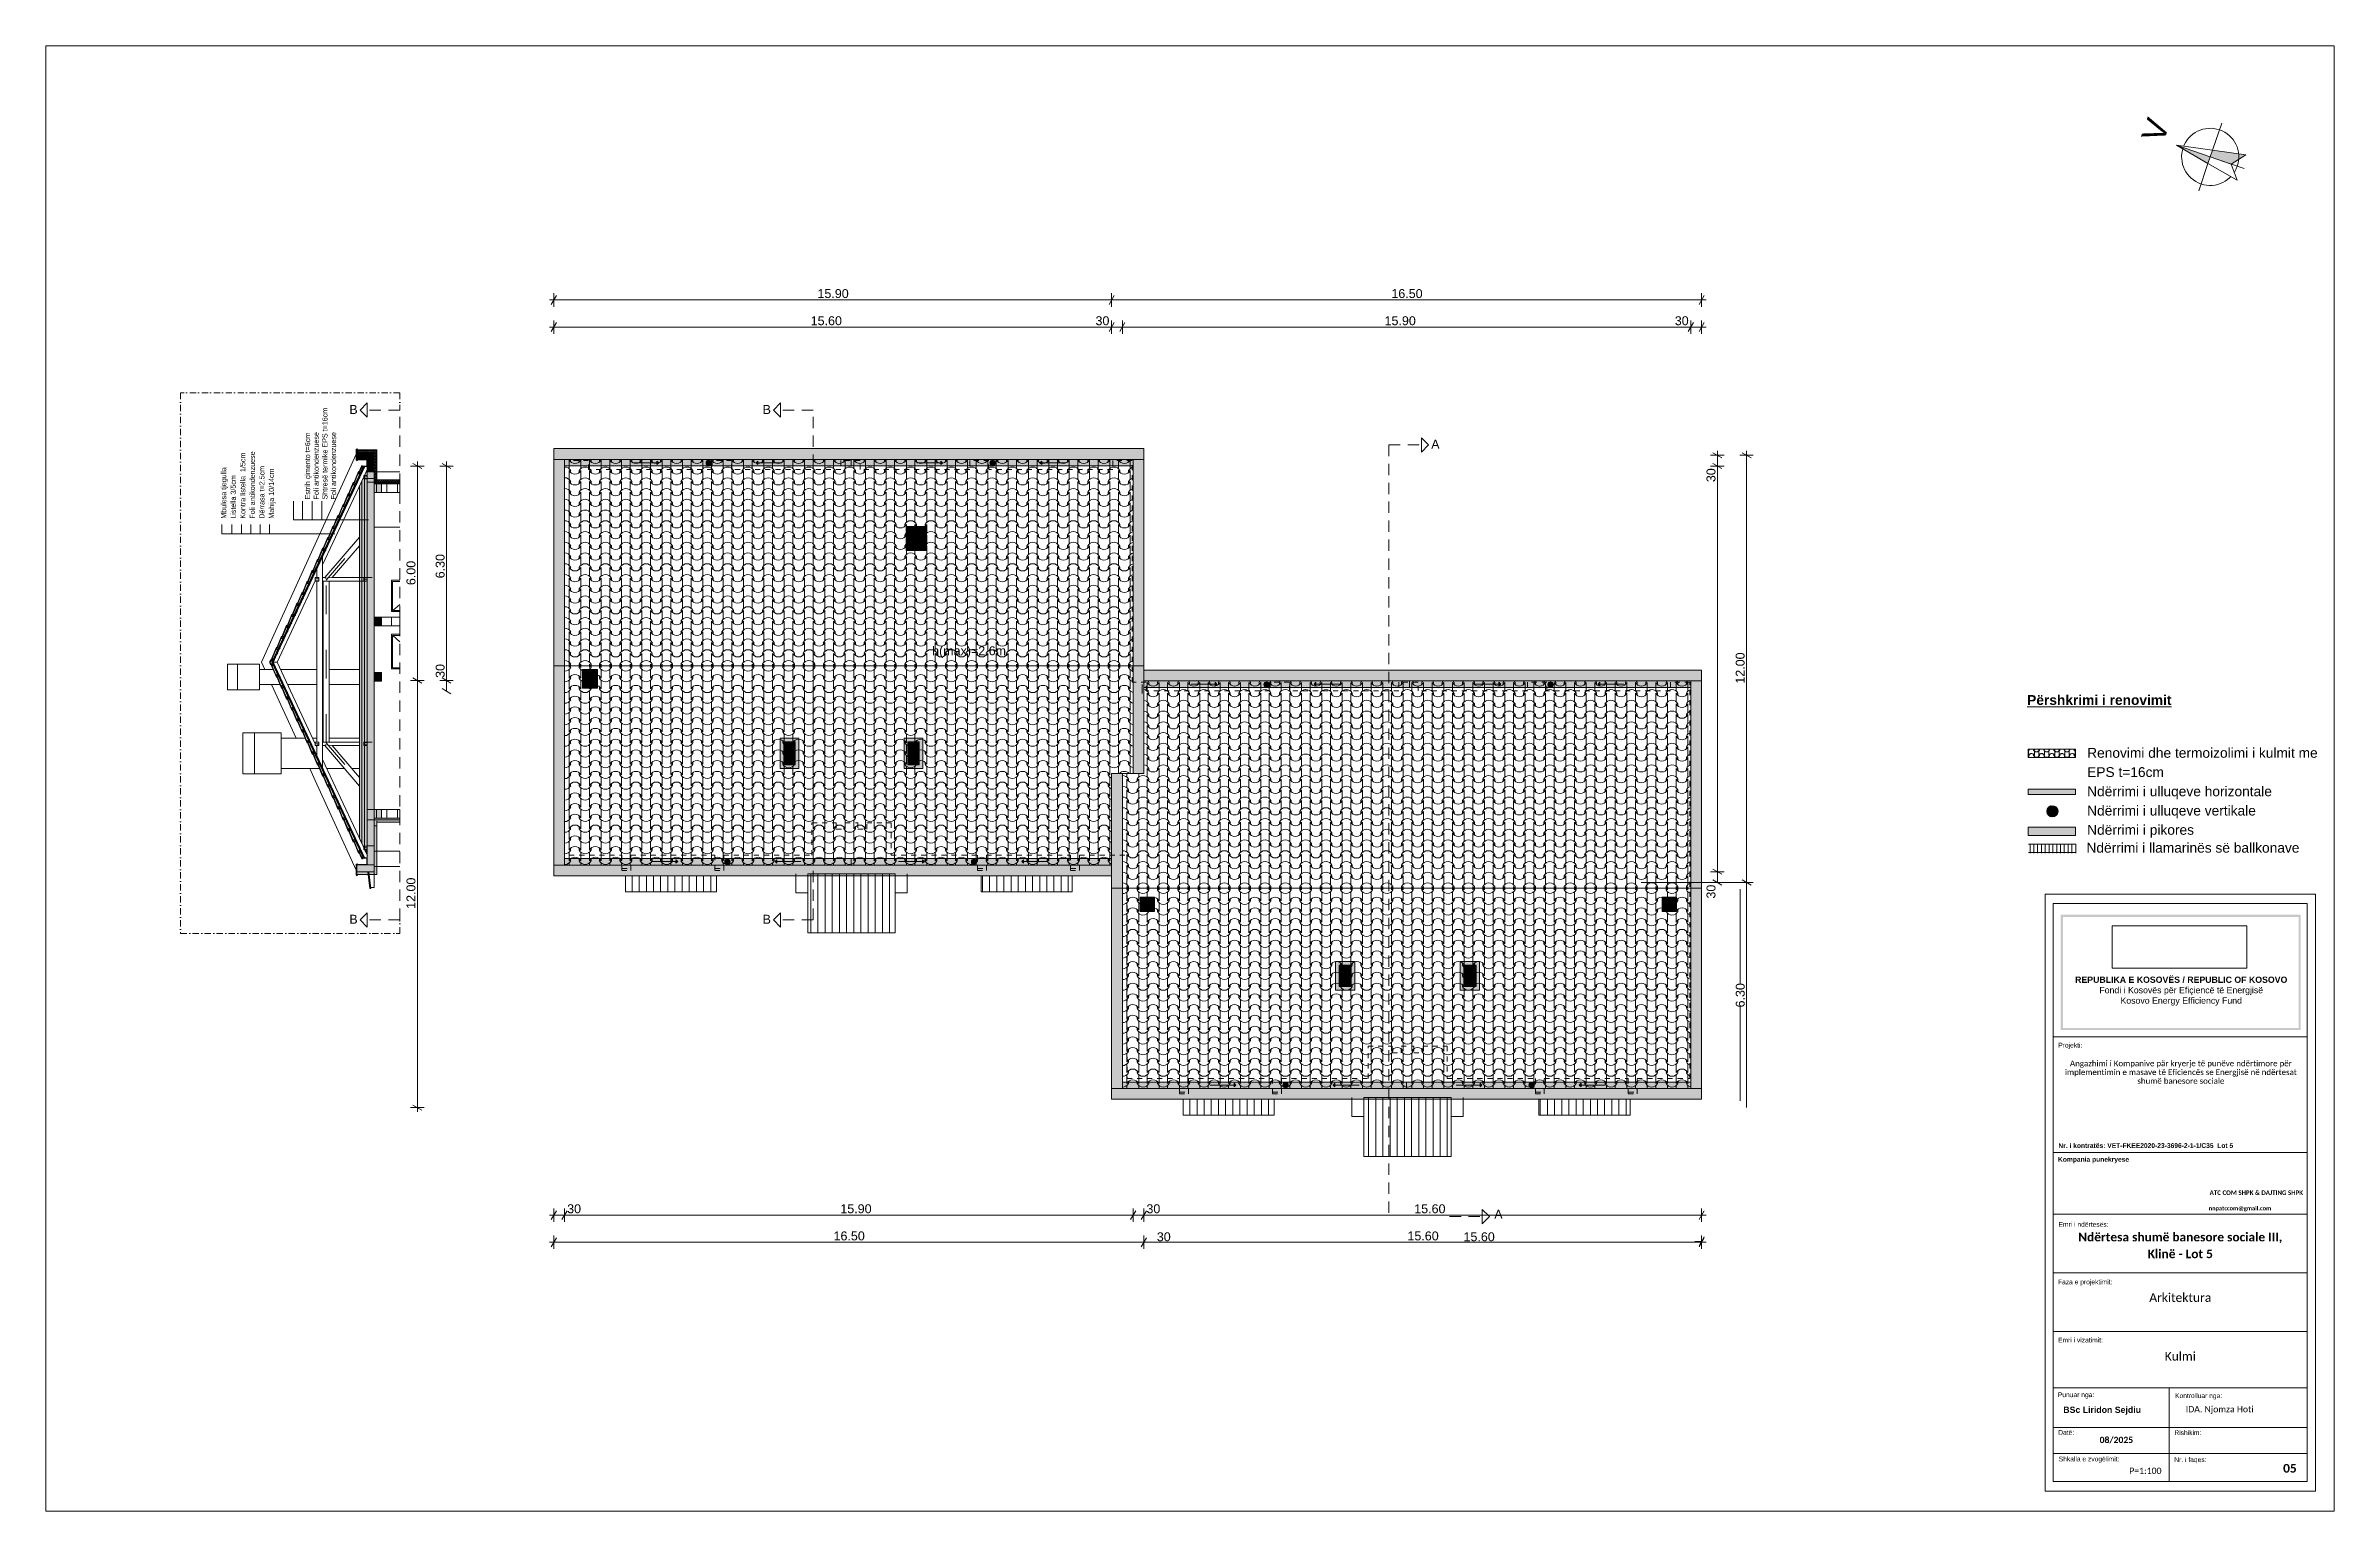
# Model space of a CAD drawing. Header units: feet. Extents: x 2791058 to 2855058, y -67651 to -26651.
import ezdxf
from ezdxf.enums import TextEntityAlignment as Align

# ---------------------------------------------------------------- set-up
doc = ezdxf.new("R2010")
doc.units = ezdxf.units.FT
doc.header["$MEASUREMENT"] = 0
doc.header["$XCLIPFRAME"] = 0
doc.set_wipeout_variables(frame=1)
for name, pattern in [('AStair_dashed', [1800, 800, -1000]), ('Dashed', [282.222223, 141.111112, -141.111112]), ('Dot & Dashed', [335.138881, 176.388884, -88.194442, 0, -70.555556]), ('Long Dashed', [529.166651, 317.499995, -211.666656]), ('Wipeout_Contour', [1000, 0, -1000])]:
    doc.linetypes.add(name, pattern=pattern)
for name, color, linetype, lineweight in [('0_muret e jashtme_Pen_No__1', 7, 'Continuous', 0), ('0_Pen_No__1', 7, 'Continuous', 0), ('2D Drafting - General_Pen_No__1', 7, 'Continuous', 0), ('Annotation - Text_Pen_No__1', 7, 'Continuous', 0), ('Dimensioning - General_Pen_No__41', 7, 'Continuous', 0), ('Exterior walls_Pen_No__1', 7, 'Continuous', 0), ('Exterior walls_Pen_No__6', 5, 'Continuous', 0), ('Interior - Furniture _Pen_No__1', 7, 'Continuous', 0), ('Model Unit - Zone_Pen_No__1', 7, 'Continuous', 0), ('Shell - Roof_Pen_No__1', 7, 'Continuous', 0), ('Shell - Roof_Pen_No__20', 1, 'Continuous', 0), ('Shell - Roof_Pen_No__21', 7, 'Continuous', 0), ('Structural - Bearing_Pen_No__1', 7, 'Continuous', 0), ('Structural - Bearing_Pen_No__120', 7, 'Continuous', 0), ('Structural - Bearing_Pen_No__13', 54, 'Continuous', 0), ('Text blocks_Pen_No__1', 7, 'Continuous', 0), ('Text blocks_Pen_No__20', 1, 'Continuous', 0)]:
    doc.layers.add(name, color=color, linetype=linetype, lineweight=lineweight)
for name, color, linetype, lineweight, true_color in [('0_muret e jashtme_Pen_No__14', 7, 'Continuous', 0, 0xbd8b17), ('2D Drafting - General_Pen_No__82', 7, 'Continuous', 0, 0xaaaaaa), ('Exterior walls_Pen_No__61', 7, 'Continuous', 0, 0x6a6a6a), ('Exterior walls_Pen_No__85', 7, 'Continuous', 0, 0x80c2ff), ('Shell - Roof_Pen_No__61', 7, 'Continuous', 0, 0x6a6a6a), ('Shell - Roof_Pen_No__82', 7, 'Continuous', 0, 0xaaaaaa), ('Structural - Bearing_Pen_No__102', 7, 'Continuous', 0, 0xcccccc), ('Structural - Bearing_Pen_No__107', 7, 'Continuous', 0, 0xaaaaaa), ('Structural - Bearing_Pen_No__112', 7, 'Continuous', 0, 0xd5aaaa), ('Structural - Bearing_Pen_No__14', 7, 'Continuous', 0, 0xbd8b17), ('Structural - Bearing_Pen_No__62', 7, 'Continuous', 0, 0xaaaaaa), ('Structural - Bearing_Pen_No__82', 7, 'Continuous', 0, 0xaaaaaa), ('Structural - Bearing_Pen_No__86', 7, 'Continuous', 0, 0x5555ff)]:
    doc.layers.add(name, color=color, linetype=linetype, lineweight=lineweight, true_color=true_color)
for name, color, linetype in [('Dimensioning - General', 7, 'Continuous'), ('Drawing & Figure', 7, 'Continuous'), ('Exterior walls', 7, 'Continuous'), ('Interior - Furniture', 7, 'Continuous'), ('Shell - Roof', 7, 'Continuous'), ('Structural - Bearing', 7, 'Continuous')]:
    doc.layers.add(name, color=color, linetype=linetype)
doc.styles.add('GENERATED_STYLE_1', font='arialbd.ttf')
doc.styles.add('GENERATED_STYLE_2', font='arial.ttf')
doc.styles.add('GENERATED_STYLE_3', font='calibri.ttf')
doc.styles.add('GENERATED_STYLE_4', font='calibrib.ttf')
doc.styles.add('GENERATED_STYLE_5', font='ARIALN.TTF')
picture_1 = doc.add_image_def('image1.png', size_in_pixel=(354, 134))
pattern_1 = [(90, (2247653.82, -76424.97), (-200, 0), [])]
pattern_2 = [(90, (2247653.822, -76424.967), (-34.6410162, 0), [20, -40]), (90, (2247636.502, -76394.967), (-34.6410162, 0), [20, -40]), (150, (2247653.822, -76404.967), (17.320508, 30), [20, -40]), (150, (2247619.18, -76404.967), (17.320508, 30), [20, -40]), (210, (2247653.822, -76424.967), (-17.320508, 30), [20, -40]), (210, (2247619.18, -76424.967), (-17.320508, 30), [20, -40])]
pattern_3 = [(10, (2247653.822, -76424.967), (-7.8141678, 44.3163477), [])]

msp = doc.modelspace()

# ---------------------------------------------------------------- texts
at = {"layer": 'Annotation - Text_Pen_No__1', "color": 7}
for s, style, p in [('IDA. Njomza Hoti', 'GENERATED_STYLE_3', (2850906, -64883)), ('08/2025', 'GENERATED_STYLE_4', (2848497, -65743))]:
    msp.add_text(s, height=175, dxfattribs=dict(at, style=style)).set_placement(p)
at = {"layer": 'Annotation - Text_Pen_No__1', "color": 7, "linetype": 'Continuous', "lineweight": 0, "insert": (2799180, -39344), "char_height": 145.38, "attachment_point": 7, "rotation": 90, "style": 'GENERATED_STYLE_5'}
msp.add_mtext('\\A1;Estrih çimento t=6cm\\PFoli antikondenzuese\\PShtresë termike EPS t=16cm\\PFoli antikondenzuese\\P', dxfattribs=at)
at = {"layer": 'Annotation - Text_Pen_No__1', "color": 7, "linetype": 'Continuous', "lineweight": 0, "insert": (2797484, -40216), "char_height": 145.38, "attachment_point": 7, "rotation": 90, "line_spacing_factor": 1.100957, "style": 'GENERATED_STYLE_5'}
msp.add_mtext('\\A1;    \\P      \\P      Mbulesa tjegulla \\P      Listella 3/5cm\\P      Kontra listella  1/5cm\\P      Foli antikondenzuese\\P      Dërrasa t=2.5cm\\P      {\\c2203138;Mahija 10/14cm}', dxfattribs=at)
at = {"layer": 'Annotation - Text_Pen_No__1', "color": 7, "linetype": 'Continuous', "lineweight": 0, "attachment_point": 2}
for s, insert, char_height, style in [('\\A1;REPUBLIKA E KOSOVËS / REPUBLIC OF KOSOVO\\P{\\fArial|b0|i0|c0|p34;Fondi i Kosovës për Efiçiencë të Energjisë\\PKosovo Energy Efficiency Fund\\P}', (2850778, -52693), 175, 'GENERATED_STYLE_1'), ('\\A1;Arkitektura', (2850752, -61551), 242.5, 'GENERATED_STYLE_3'), ('\\A1;Kulmi', (2850752, -63193), 242.5, 'GENERATED_STYLE_3'), ('\\A1;P=1:100', (2849776, -66431), 175, 'GENERATED_STYLE_3'), ('\\A1; 05', (2853776, -66328), 242.5, 'GENERATED_STYLE_4')]:
    msp.add_mtext(s, dxfattribs=dict(at, insert=insert, char_height=char_height, style=style))
at = {"layer": 'Annotation - Text_Pen_No__1', "color": 7, "linetype": 'Continuous', "lineweight": 5, "insert": (2850769, -55042), "char_height": 160, "width": 6798, "attachment_point": 2, "line_spacing_factor": 0.919632, "style": 'GENERATED_STYLE_5'}
msp.add_mtext('\\A1;{\\fCalibri Light|b0|i0|c0|p34;Angazhimi i Kompanive pär kryerje të punëve ndërtimore për implementimin e masave të Eficiencës se Energjisë në ndërtesat shumë banesore sociale}', dxfattribs=at)
at = {"layer": 'Annotation - Text_Pen_No__1', "color": 7, "linetype": 'Continuous', "lineweight": 5, "attachment_point": 2}
for s, insert, char_height, style in [('\\A1;ATC COM SHPK & DAJTING SHPK ', (2852879, -58676), 125, 'GENERATED_STYLE_4'), ('\\A1;BSc Liridon Sejdiu', (2848567, -64725), 175, 'GENERATED_STYLE_1')]:
    msp.add_mtext(s, dxfattribs=dict(at, insert=insert, char_height=char_height, style=style))
at = {"layer": 'Annotation - Text_Pen_No__1', "color": 7, "linetype": 'Continuous', "lineweight": 0, "insert": (2850752, -59859), "char_height": 242.5, "attachment_point": 2, "line_spacing_factor": 1.16153, "style": 'GENERATED_STYLE_4'}
msp.add_mtext('\\A1;Ndërtesa shumë banesore sociale III, \\PKlinë - Lot 5', dxfattribs=at)
at = {"layer": 'Dimensioning - General', "color": 7, "lineweight": 0, "char_height": 250, "style": 'GENERATED_STYLE_2'}
for s, insert, attachment_point in [('\\A1;15.90', (2812639, -33713), 7), ('\\A1;16.50', (2828689, -33713), 7), ('\\A1;15.60', (2812449, -34473), 7), ('\\A1;30', (2820415, -34473), 7), ('\\A1;15.90', (2828499, -34473), 7), ('\\A1;30', (2836615, -34473), 7), ('\\A1;30', (2805639, -59317), 7), ('\\A1;15.90', (2813279, -59317), 7), ('\\A1;30', (2821839, -59317), 7), ('\\A1;15.60', (2829329, -59317), 7), ('\\A1;16.50', (2813089, -60077), 7), ('\\A1;30', (2822324, -59974), 5), ('\\A1;15.60', (2829139, -60077), 7), ('\\A1;15.60', (2831144, -59974), 5)]:
    msp.add_mtext(s, dxfattribs=dict(at, insert=insert, attachment_point=attachment_point))
at = {"layer": 'Dimensioning - General', "color": 7, "lineweight": 0, "char_height": 250, "attachment_point": 7, "rotation": 90, "style": 'GENERATED_STYLE_2'}
for s, insert in [('\\A1;30', (2837756, -38860)), ('\\A1;6.30', (2802215, -41551)), ('\\A1;6.00', (2801399, -41741)), ('\\A1;30', (2802215, -44336)), ('\\A1;12.00', (2838572, -44498)), ('\\A1;12.00', (2801399, -50798)), ('\\A1;30', (2837756, -50510))]:
    msp.add_mtext(s, dxfattribs=dict(at, insert=insert))
at = {"layer": 'Dimensioning - General', "color": 7, "linetype": 'Continuous', "lineweight": 0, "insert": (2838447, -53216), "char_height": 250, "attachment_point": 5, "rotation": 90, "style": 'GENERATED_STYLE_2'}
msp.add_mtext('\\A1;6.30', dxfattribs=at)
at = {"layer": 'Dimensioning - General_Pen_No__41', "color": 7, "linetype": 'Continuous', "lineweight": 0, "attachment_point": 7}
for s, insert, char_height, style in [('\\A1;{\\LPërshkrimi i renovimit}', (2846470, -45096), 275, 'GENERATED_STYLE_1'), ('\\A1;Projekti:', (2847340, -54718), 133.38, 'GENERATED_STYLE_2'), ('\\A1;Nr. i kontratës: VET-FKEE2020-23-3696-2-1-1/C35_Lot 5', (2847344, -57511), 133.38, 'GENERATED_STYLE_1'), ('\\A1;Kompania punekryese', (2847333, -57914), 133.38, 'GENERATED_STYLE_1'), ('\\A1;Emri i ndërtesës:', (2847348, -59695), 133.38, 'GENERATED_STYLE_2'), ('\\A1;Faza e projektimit:', (2847333, -61342), 133.38, 'GENERATED_STYLE_2'), ('\\A1;Emri i vizatimit:', (2847334, -62931), 133.38, 'GENERATED_STYLE_2'), ('\\A1;Punuar nga:', (2847330, -64499), 133.38, 'GENERATED_STYLE_2'), ('\\A1;Kontrolluar nga:', (2850607, -64525), 133.38, 'GENERATED_STYLE_2'), ('\\A1;Datë:', (2847338, -65514), 133.4, 'GENERATED_STYLE_2'), ('\\A1;Rishikim:', (2850586, -65522), 133.38, 'GENERATED_STYLE_2'), ('\\A1;Shkalla e zvogëlimit:', (2847353, -66296), 133.38, 'GENERATED_STYLE_2'), ('\\A1;Nr. i faqes:', (2850584, -66312), 133.38, 'GENERATED_STYLE_2')]:
    msp.add_mtext(s, dxfattribs=dict(at, insert=insert, char_height=char_height, style=style))
at = {"layer": 'Dimensioning - General_Pen_No__41', "color": 7, "linetype": 'Continuous', "lineweight": 5, "insert": (2851549, -59263), "char_height": 115, "attachment_point": 7, "line_spacing_factor": 0.922253, "style": 'GENERATED_STYLE_1'}
msp.add_mtext('\\A1;\\pt737.29,1517,2350.4,3281.9;{\\fCalibri|b1|i0|c0|p34;nnpatccom@gmail.com}', dxfattribs=at)
at = {"layer": 'Text blocks_Pen_No__1', "color": 7, "style": 'GENERATED_STYLE_2'}
msp.add_text('Ndërrimi i llamarinës së ballkonave', height=275, dxfattribs=at).set_placement((2848129, -49226))
at = {"layer": 'Text blocks_Pen_No__1', "color": 7, "linetype": 'Continuous', "lineweight": 0, "insert": (2815846, -43453), "char_height": 250, "attachment_point": 1, "style": 'GENERATED_STYLE_2'}
msp.add_mtext('\\A1;h(max)=2.6m', dxfattribs=at)
at = {"layer": 'Text blocks_Pen_No__1', "color": 7, "linetype": 'Continuous', "lineweight": 0, "insert": (2848148, -46296), "char_height": 275, "attachment_point": 1, "line_spacing_factor": 1.174735, "style": 'GENERATED_STYLE_2'}
msp.add_mtext('\\A1;Renovimi dhe termoizolimi i kulmit me \\PEPS t=16cm\\PNdërrimi i ulluqeve horizontale\\PNdërrimi i ulluqeve vertikale\\PNdërrimi i pikores', dxfattribs=at)
at = {"layer": 'Text blocks_Pen_No__20', "color": 1, "linetype": 'Continuous', "lineweight": 0, "char_height": 250, "attachment_point": 1, "style": 'GENERATED_STYLE_2'}
for s, insert in [('\\A1;B', (2799547, -36703)), ('\\A1;B', (2811105, -36703)), ('\\A1;A', (2829804, -37674)), ('\\A1;B', (2799547, -50964)), ('\\A1;B', (2811105, -50964)), ('\\A1;A', (2831567, -59218))]:
    msp.add_mtext(s, dxfattribs=dict(at, insert=insert))

# ---------------------------------------------------------------- blocks, each defined once
blk = doc.blocks.new('*X1', base_point=(2247654, -76425))
at = {"layer": 'Structural - Bearing_Pen_No__62', "color": 253, "linetype": 'Continuous', "lineweight": 0, "true_color": 0xaaaaaa}
for p, q in [((2805693, -38359), (2805693, -38238)), ((2805693, -38481), (2805693, -38359)), ((2805737, -38294), (2805737, -38238)), ((2805978, -38294), (2805978, -38238)), ((2806022, -38359), (2806022, -38238)), ((2806022, -38481), (2806022, -38359)), ((2806262, -38359), (2806262, -38238)), ((2806262, -38481), (2806262, -38359)), ((2806306, -38294), (2806306, -38238)), ((2806547, -38294), (2806547, -38238)), ((2806591, -38359), (2806591, -38238)), ((2806591, -38481), (2806591, -38359)), ((2806831, -38359), (2806831, -38238)), ((2806831, -38481), (2806831, -38359)), ((2806875, -38294), (2806875, -38238)), ((2807116, -38294), (2807116, -38238)), ((2807160, -38359), (2807160, -38238)), ((2807160, -38481), (2807160, -38359)), ((2807400, -38359), (2807400, -38238)), ((2807400, -38481), (2807400, -38359)), ((2807444, -38294), (2807444, -38238)), ((2807685, -38294), (2807685, -38238)), ((2807729, -38359), (2807729, -38238)), ((2807729, -38481), (2807729, -38359)), ((2807969, -38359), (2807969, -38238)), ((2807969, -38481), (2807969, -38359)), ((2808013, -38294), (2808013, -38238)), ((2808254, -38294), (2808254, -38238)), ((2808298, -38359), (2808298, -38238)), ((2808298, -38481), (2808298, -38359)), ((2808538, -38359), (2808538, -38238)), ((2808538, -38481), (2808538, -38359)), ((2808582, -38294), (2808582, -38238)), ((2808823, -38294), (2808823, -38238)), ((2808867, -38359), (2808867, -38238)), ((2808867, -38481), (2808867, -38359)), ((2809107, -38359), (2809107, -38238)), ((2809107, -38481), (2809107, -38359)), ((2809151, -38294), (2809151, -38238)), ((2809392, -38294), (2809392, -38238)), ((2809436, -38359), (2809436, -38238)), ((2809436, -38481), (2809436, -38359)), ((2809676, -38359), (2809676, -38238)), ((2809676, -38481), (2809676, -38359)), ((2809720, -38294), (2809720, -38238)), ((2809961, -38294), (2809961, -38238)), ((2810005, -38359), (2810005, -38238)), ((2810005, -38481), (2810005, -38359)), ((2810245, -38359), (2810245, -38238)), ((2810245, -38481), (2810245, -38359)), ((2810289, -38294), (2810289, -38238)), ((2810529, -38294), (2810529, -38238)), ((2810573, -38359), (2810573, -38238)), ((2810573, -38481), (2810573, -38359)), ((2810814, -38359), (2810814, -38238)), ((2810814, -38481), (2810814, -38359)), ((2810858, -38294), (2810858, -38238)), ((2811098, -38294), (2811098, -38238)), ((2811142, -38359), (2811142, -38238)), ((2811142, -38481), (2811142, -38359)), ((2811383, -38359), (2811383, -38238)), ((2811383, -38481), (2811383, -38359)), ((2811427, -38294), (2811427, -38238)), ((2811667, -38294), (2811667, -38238)), ((2811711, -38359), (2811711, -38238)), ((2811711, -38481), (2811711, -38359)), ((2811952, -38359), (2811952, -38238)), ((2811952, -38481), (2811952, -38359)), ((2811996, -38294), (2811996, -38238)), ((2812236, -38294), (2812236, -38238)), ((2812280, -38359), (2812280, -38238)), ((2812280, -38481), (2812280, -38359)), ((2812521, -38359), (2812521, -38238)), ((2812521, -38481), (2812521, -38359)), ((2812565, -38294), (2812565, -38238)), ((2812805, -38294), (2812805, -38238)), ((2812849, -38359), (2812849, -38238)), ((2812849, -38481), (2812849, -38359)), ((2813090, -38359), (2813090, -38238)), ((2813090, -38481), (2813090, -38359)), ((2813134, -38294), (2813134, -38238)), ((2813374, -38294), (2813374, -38238)), ((2813418, -38359), (2813418, -38238)), ((2813418, -38481), (2813418, -38359)), ((2813659, -38359), (2813659, -38238)), ((2813659, -38481), (2813659, -38359)), ((2813703, -38294), (2813703, -38238)), ((2813943, -38294), (2813943, -38238)), ((2813987, -38359), (2813987, -38238)), ((2813987, -38481), (2813987, -38359)), ((2814228, -38359), (2814228, -38238)), ((2814228, -38481), (2814228, -38359)), ((2814272, -38294), (2814272, -38238)), ((2814512, -38294), (2814512, -38238)), ((2814556, -38359), (2814556, -38238)), ((2814556, -38481), (2814556, -38359)), ((2814797, -38359), (2814797, -38238)), ((2814797, -38481), (2814797, -38359)), ((2814841, -38294), (2814841, -38238)), ((2815081, -38294), (2815081, -38238)), ((2815125, -38359), (2815125, -38238)), ((2815125, -38481), (2815125, -38359)), ((2815366, -38359), (2815366, -38238)), ((2815366, -38481), (2815366, -38359)), ((2815410, -38294), (2815410, -38238)), ((2815650, -38294), (2815650, -38238)), ((2815694, -38359), (2815694, -38238)), ((2815694, -38481), (2815694, -38359)), ((2815935, -38359), (2815935, -38238)), ((2815935, -38481), (2815935, -38359)), ((2815979, -38294), (2815979, -38238)), ((2816219, -38294), (2816219, -38238)), ((2816263, -38359), (2816263, -38238)), ((2816263, -38481), (2816263, -38359)), ((2816504, -38359), (2816504, -38238)), ((2816504, -38481), (2816504, -38359)), ((2816548, -38294), (2816548, -38238)), ((2816788, -38294), (2816788, -38238)), ((2816832, -38359), (2816832, -38238)), ((2816832, -38481), (2816832, -38359)), ((2817073, -38359), (2817073, -38238)), ((2817073, -38481), (2817073, -38359)), ((2817117, -38294), (2817117, -38238)), ((2817357, -38294), (2817357, -38238)), ((2817401, -38359), (2817401, -38238)), ((2817401, -38481), (2817401, -38359)), ((2817641, -38359), (2817641, -38238)), ((2817641, -38481), (2817641, -38359)), ((2817685, -38294), (2817685, -38238)), ((2817926, -38294), (2817926, -38238)), ((2817970, -38359), (2817970, -38238)), ((2817970, -38481), (2817970, -38359)), ((2818210, -38359), (2818210, -38238)), ((2818210, -38481), (2818210, -38359)), ((2818254, -38294), (2818254, -38238)), ((2818495, -38294), (2818495, -38238)), ((2818539, -38359), (2818539, -38238)), ((2818539, -38481), (2818539, -38359)), ((2818779, -38359), (2818779, -38238)), ((2818779, -38481), (2818779, -38359)), ((2818823, -38294), (2818823, -38238)), ((2819064, -38294), (2819064, -38238)), ((2819108, -38359), (2819108, -38238)), ((2819108, -38481), (2819108, -38359)), ((2819348, -38359), (2819348, -38238)), ((2819348, -38481), (2819348, -38359)), ((2819392, -38294), (2819392, -38238)), ((2819633, -38294), (2819633, -38238)), ((2819677, -38359), (2819677, -38238)), ((2819677, -38481), (2819677, -38359)), ((2819917, -38359), (2819917, -38238)), ((2819917, -38481), (2819917, -38359)), ((2819961, -38294), (2819961, -38238)), ((2820202, -38294), (2820202, -38238)), ((2820246, -38359), (2820246, -38238)), ((2820246, -38481), (2820246, -38359)), ((2820486, -38359), (2820486, -38238)), ((2820486, -38481), (2820486, -38359)), ((2820530, -38294), (2820530, -38238)), ((2820771, -38294), (2820771, -38238)), ((2820815, -38359), (2820815, -38238)), ((2820815, -38481), (2820815, -38359)), ((2821055, -38359), (2821055, -38238)), ((2821055, -38481), (2821055, -38359)), ((2821099, -38294), (2821099, -38238)), ((2821340, -38294), (2821340, -38238)), ((2821384, -38359), (2821384, -38238)), ((2821384, -38481), (2821384, -38359)), ((2805693, -38660), (2805693, -38538)), ((2805693, -38782), (2805693, -38660)), ((2805693, -38961), (2805693, -38839)), ((2805693, -39083), (2805693, -38961)), ((2805737, -38594), (2805737, -38538)), ((2805737, -38895), (2805737, -38839)), ((2805978, -38594), (2805978, -38538)), ((2805978, -38895), (2805978, -38839)), ((2806022, -38660), (2806022, -38538)), ((2806022, -38782), (2806022, -38660)), ((2806022, -38961), (2806022, -38839)), ((2806022, -39083), (2806022, -38961)), ((2806262, -38660), (2806262, -38538)), ((2806262, -38782), (2806262, -38660)), ((2806262, -38961), (2806262, -38839)), ((2806262, -39083), (2806262, -38961)), ((2806306, -38594), (2806306, -38538)), ((2806306, -38895), (2806306, -38839)), ((2806547, -38594), (2806547, -38538)), ((2806547, -38895), (2806547, -38839)), ((2806591, -38660), (2806591, -38538)), ((2806591, -38782), (2806591, -38660)), ((2806591, -38961), (2806591, -38839)), ((2806591, -39083), (2806591, -38961)), ((2806831, -38660), (2806831, -38538)), ((2806831, -38782), (2806831, -38660)), ((2806831, -38961), (2806831, -38839)), ((2806831, -39083), (2806831, -38961)), ((2806875, -38594), (2806875, -38538)), ((2806875, -38895), (2806875, -38839)), ((2807116, -38594), (2807116, -38538)), ((2807116, -38895), (2807116, -38839)), ((2807160, -38660), (2807160, -38538)), ((2807160, -38782), (2807160, -38660)), ((2807160, -38961), (2807160, -38839)), ((2807160, -39083), (2807160, -38961)), ((2807400, -38660), (2807400, -38538)), ((2807400, -38782), (2807400, -38660)), ((2807400, -38961), (2807400, -38839)), ((2807400, -39083), (2807400, -38961)), ((2807444, -38594), (2807444, -38538)), ((2807444, -38895), (2807444, -38839)), ((2807685, -38594), (2807685, -38538)), ((2807685, -38895), (2807685, -38839)), ((2807729, -38660), (2807729, -38538)), ((2807729, -38782), (2807729, -38660)), ((2807729, -38961), (2807729, -38839)), ((2807729, -39083), (2807729, -38961)), ((2807969, -38660), (2807969, -38538)), ((2807969, -38782), (2807969, -38660)), ((2807969, -38961), (2807969, -38839)), ((2807969, -39083), (2807969, -38961)), ((2808013, -38594), (2808013, -38538)), ((2808013, -38895), (2808013, -38839)), ((2808254, -38594), (2808254, -38538)), ((2808254, -38895), (2808254, -38839)), ((2808298, -38660), (2808298, -38538)), ((2808298, -38782), (2808298, -38660)), ((2808298, -38961), (2808298, -38839)), ((2808298, -39083), (2808298, -38961)), ((2808538, -38660), (2808538, -38538)), ((2808538, -38782), (2808538, -38660)), ((2808538, -38961), (2808538, -38839)), ((2808538, -39083), (2808538, -38961)), ((2808582, -38594), (2808582, -38538)), ((2808582, -38895), (2808582, -38839)), ((2808823, -38594), (2808823, -38538)), ((2808823, -38895), (2808823, -38839)), ((2808867, -38660), (2808867, -38538)), ((2808867, -38782), (2808867, -38660)), ((2808867, -38961), (2808867, -38839)), ((2808867, -39083), (2808867, -38961)), ((2809107, -38660), (2809107, -38538)), ((2809107, -38782), (2809107, -38660)), ((2809107, -38961), (2809107, -38839)), ((2809107, -39083), (2809107, -38961)), ((2809151, -38594), (2809151, -38538)), ((2809151, -38895), (2809151, -38839)), ((2809392, -38594), (2809392, -38538)), ((2809392, -38895), (2809392, -38839)), ((2809436, -38660), (2809436, -38538)), ((2809436, -38782), (2809436, -38660)), ((2809436, -38961), (2809436, -38839)), ((2809436, -39083), (2809436, -38961)), ((2809676, -38660), (2809676, -38538)), ((2809676, -38782), (2809676, -38660)), ((2809676, -38961), (2809676, -38839)), ((2809676, -39083), (2809676, -38961)), ((2809720, -38594), (2809720, -38538)), ((2809720, -38895), (2809720, -38839)), ((2809961, -38594), (2809961, -38538)), ((2809961, -38895), (2809961, -38839)), ((2810005, -38660), (2810005, -38538)), ((2810005, -38782), (2810005, -38660)), ((2810005, -38961), (2810005, -38839)), ((2810005, -39083), (2810005, -38961)), ((2810245, -38660), (2810245, -38538)), ((2810245, -38782), (2810245, -38660)), ((2810245, -38961), (2810245, -38839)), ((2810245, -39083), (2810245, -38961)), ((2810289, -38594), (2810289, -38538)), ((2810289, -38895), (2810289, -38839)), ((2810529, -38594), (2810529, -38538)), ((2810529, -38895), (2810529, -38839)), ((2810573, -38660), (2810573, -38538)), ((2810573, -38782), (2810573, -38660)), ((2810573, -38961), (2810573, -38839)), ((2810573, -39083), (2810573, -38961)), ((2810814, -38660), (2810814, -38538)), ((2810814, -38782), (2810814, -38660)), ((2810814, -38961), (2810814, -38839)), ((2810814, -39083), (2810814, -38961)), ((2810858, -38594), (2810858, -38538)), ((2810858, -38895), (2810858, -38839)), ((2811098, -38594), (2811098, -38538)), ((2811098, -38895), (2811098, -38839)), ((2811142, -38660), (2811142, -38538)), ((2811142, -38782), (2811142, -38660)), ((2811142, -38961), (2811142, -38839)), ((2811142, -39083), (2811142, -38961)), ((2811383, -38660), (2811383, -38538)), ((2811383, -38782), (2811383, -38660)), ((2811383, -38961), (2811383, -38839)), ((2811383, -39083), (2811383, -38961)), ((2811427, -38594), (2811427, -38538)), ((2811427, -38895), (2811427, -38839)), ((2811667, -38594), (2811667, -38538)), ((2811667, -38895), (2811667, -38839)), ((2811711, -38660), (2811711, -38538)), ((2811711, -38782), (2811711, -38660)), ((2811711, -38961), (2811711, -38839)), ((2811711, -39083), (2811711, -38961)), ((2811952, -38660), (2811952, -38538)), ((2811952, -38782), (2811952, -38660)), ((2811952, -38961), (2811952, -38839)), ((2811952, -39083), (2811952, -38961)), ((2811996, -38594), (2811996, -38538)), ((2811996, -38895), (2811996, -38839)), ((2812236, -38594), (2812236, -38538)), ((2812236, -38895), (2812236, -38839)), ((2812280, -38660), (2812280, -38538)), ((2812280, -38782), (2812280, -38660)), ((2812280, -38961), (2812280, -38839)), ((2812280, -39083), (2812280, -38961)), ((2812521, -38660), (2812521, -38538)), ((2812521, -38782), (2812521, -38660)), ((2812521, -38961), (2812521, -38839)), ((2812521, -39083), (2812521, -38961)), ((2812565, -38594), (2812565, -38538)), ((2812565, -38895), (2812565, -38839)), ((2812805, -38594), (2812805, -38538)), ((2812805, -38895), (2812805, -38839)), ((2812849, -38660), (2812849, -38538)), ((2812849, -38782), (2812849, -38660)), ((2812849, -38961), (2812849, -38839)), ((2812849, -39083), (2812849, -38961)), ((2813090, -38660), (2813090, -38538)), ((2813090, -38782), (2813090, -38660)), ((2813090, -38961), (2813090, -38839)), ((2813090, -39083), (2813090, -38961)), ((2813134, -38594), (2813134, -38538)), ((2813134, -38895), (2813134, -38839)), ((2813374, -38594), (2813374, -38538)), ((2813374, -38895), (2813374, -38839)), ((2813418, -38660), (2813418, -38538)), ((2813418, -38782), (2813418, -38660)), ((2813418, -38961), (2813418, -38839)), ((2813418, -39083), (2813418, -38961)), ((2813659, -38660), (2813659, -38538)), ((2813659, -38782), (2813659, -38660)), ((2813659, -38961), (2813659, -38839)), ((2813659, -39083), (2813659, -38961)), ((2813703, -38594), (2813703, -38538)), ((2813703, -38895), (2813703, -38839)), ((2813943, -38594), (2813943, -38538)), ((2813943, -38895), (2813943, -38839)), ((2813987, -38660), (2813987, -38538)), ((2813987, -38782), (2813987, -38660)), ((2813987, -38961), (2813987, -38839)), ((2813987, -39083), (2813987, -38961)), ((2814228, -38660), (2814228, -38538)), ((2814228, -38782), (2814228, -38660)), ((2814228, -38961), (2814228, -38839)), ((2814228, -39083), (2814228, -38961)), ((2814272, -38594), (2814272, -38538)), ((2814272, -38895), (2814272, -38839)), ((2814512, -38594), (2814512, -38538)), ((2814512, -38895), (2814512, -38839)), ((2814556, -38660), (2814556, -38538)), ((2814556, -38782), (2814556, -38660)), ((2814556, -38961), (2814556, -38839)), ((2814556, -39083), (2814556, -38961)), ((2814797, -38660), (2814797, -38538)), ((2814797, -38782), (2814797, -38660)), ((2814797, -38961), (2814797, -38839)), ((2814797, -39083), (2814797, -38961)), ((2814841, -38594), (2814841, -38538)), ((2814841, -38895), (2814841, -38839)), ((2815081, -38594), (2815081, -38538)), ((2815081, -38895), (2815081, -38839)), ((2815125, -38660), (2815125, -38538)), ((2815125, -38782), (2815125, -38660)), ((2815125, -38961), (2815125, -38839)), ((2815125, -39083), (2815125, -38961)), ((2815366, -38660), (2815366, -38538)), ((2815366, -38782), (2815366, -38660)), ((2815366, -38961), (2815366, -38839)), ((2815366, -39083), (2815366, -38961)), ((2815410, -38594), (2815410, -38538)), ((2815410, -38895), (2815410, -38839)), ((2815650, -38594), (2815650, -38538)), ((2815650, -38895), (2815650, -38839)), ((2815694, -38660), (2815694, -38538)), ((2815694, -38782), (2815694, -38660)), ((2815694, -38961), (2815694, -38839)), ((2815694, -39083), (2815694, -38961)), ((2815935, -38660), (2815935, -38538)), ((2815935, -38782), (2815935, -38660)), ((2815935, -38961), (2815935, -38839)), ((2815935, -39083), (2815935, -38961)), ((2815979, -38594), (2815979, -38538)), ((2815979, -38895), (2815979, -38839)), ((2816219, -38594), (2816219, -38538)), ((2816219, -38895), (2816219, -38839)), ((2816263, -38660), (2816263, -38538)), ((2816263, -38782), (2816263, -38660)), ((2816263, -38961), (2816263, -38839)), ((2816263, -39083), (2816263, -38961)), ((2816504, -38660), (2816504, -38538)), ((2816504, -38782), (2816504, -38660)), ((2816504, -38961), (2816504, -38839)), ((2816504, -39083), (2816504, -38961)), ((2816548, -38594), (2816548, -38538)), ((2816548, -38895), (2816548, -38839)), ((2816788, -38594), (2816788, -38538)), ((2816788, -38895), (2816788, -38839)), ((2816832, -38660), (2816832, -38538)), ((2816832, -38782), (2816832, -38660)), ((2816832, -38961), (2816832, -38839)), ((2816832, -39083), (2816832, -38961)), ((2817073, -38660), (2817073, -38538)), ((2817073, -38782), (2817073, -38660)), ((2817073, -38961), (2817073, -38839)), ((2817073, -39083), (2817073, -38961)), ((2817117, -38594), (2817117, -38538)), ((2817117, -38895), (2817117, -38839)), ((2817357, -38594), (2817357, -38538)), ((2817357, -38895), (2817357, -38839)), ((2817401, -38660), (2817401, -38538)), ((2817401, -38782), (2817401, -38660)), ((2817401, -38961), (2817401, -38839)), ((2817401, -39083), (2817401, -38961)), ((2817641, -38660), (2817641, -38538)), ((2817641, -38782), (2817641, -38660)), ((2817641, -38961), (2817641, -38839)), ((2817641, -39083), (2817641, -38961)), ((2817685, -38594), (2817685, -38538)), ((2817685, -38895), (2817685, -38839)), ((2817926, -38594), (2817926, -38538)), ((2817926, -38895), (2817926, -38839)), ((2817970, -38660), (2817970, -38538)), ((2817970, -38782), (2817970, -38660)), ((2817970, -38961), (2817970, -38839)), ((2817970, -39083), (2817970, -38961)), ((2818210, -38660), (2818210, -38538)), ((2818210, -38782), (2818210, -38660)), ((2818210, -38961), (2818210, -38839)), ((2818210, -39083), (2818210, -38961)), ((2818254, -38594), (2818254, -38538)), ((2818254, -38895), (2818254, -38839)), ((2818495, -38594), (2818495, -38538)), ((2818495, -38895), (2818495, -38839)), ((2818539, -38660), (2818539, -38538)), ((2818539, -38782), (2818539, -38660)), ((2818539, -38961), (2818539, -38839)), ((2818539, -39083), (2818539, -38961)), ((2818779, -38660), (2818779, -38538)), ((2818779, -38782), (2818779, -38660)), ((2818779, -38961), (2818779, -38839)), ((2818779, -39083), (2818779, -38961)), ((2818823, -38594), (2818823, -38538)), ((2818823, -38895), (2818823, -38839)), ((2819064, -38594), (2819064, -38538)), ((2819064, -38895), (2819064, -38839)), ((2819108, -38660), (2819108, -38538)), ((2819108, -38782), (2819108, -38660)), ((2819108, -38961), (2819108, -38839)), ((2819108, -39083), (2819108, -38961)), ((2819348, -38660), (2819348, -38538)), ((2819348, -38782), (2819348, -38660)), ((2819348, -38961), (2819348, -38839)), ((2819348, -39083), (2819348, -38961)), ((2819392, -38594), (2819392, -38538)), ((2819392, -38895), (2819392, -38839)), ((2819633, -38594), (2819633, -38538)), ((2819633, -38895), (2819633, -38839)), ((2819677, -38660), (2819677, -38538)), ((2819677, -38782), (2819677, -38660)), ((2819677, -38961), (2819677, -38839)), ((2819677, -39083), (2819677, -38961)), ((2819917, -38660), (2819917, -38538)), ((2819917, -38782), (2819917, -38660)), ((2819917, -38961), (2819917, -38839)), ((2819917, -39083), (2819917, -38961)), ((2819961, -38594), (2819961, -38538)), ((2819961, -38895), (2819961, -38839)), ((2820202, -38594), (2820202, -38538)), ((2820202, -38895), (2820202, -38839)), ((2820246, -38660), (2820246, -38538)), ((2820246, -38782), (2820246, -38660)), ((2820246, -38961), (2820246, -38839)), ((2820246, -39083), (2820246, -38961)), ((2820486, -38660), (2820486, -38538)), ((2820486, -38782), (2820486, -38660)), ((2820486, -38961), (2820486, -38839)), ((2820486, -39083), (2820486, -38961)), ((2820530, -38594), (2820530, -38538)), ((2820530, -38895), (2820530, -38839)), ((2820771, -38594), (2820771, -38538)), ((2820771, -38895), (2820771, -38839)), ((2820815, -38660), (2820815, -38538)), ((2820815, -38782), (2820815, -38660)), ((2820815, -38961), (2820815, -38839)), ((2820815, -39083), (2820815, -38961)), ((2821055, -38660), (2821055, -38538)), ((2821055, -38782), (2821055, -38660)), ((2821055, -38961), (2821055, -38839)), ((2821055, -39083), (2821055, -38961)), ((2821099, -38594), (2821099, -38538)), ((2821099, -38895), (2821099, -38839)), ((2821340, -38594), (2821340, -38538)), ((2821340, -38895), (2821340, -38839)), ((2821384, -38660), (2821384, -38538)), ((2821384, -38782), (2821384, -38660)), ((2821384, -38961), (2821384, -38839)), ((2821384, -39083), (2821384, -38961)), ((2805693, -39262), (2805693, -39140)), ((2805693, -39383), (2805693, -39262)), ((2805693, -39562), (2805693, -39440)), ((2805693, -39684), (2805693, -39562)), ((2805737, -39196), (2805737, -39140)), ((2805737, -39496), (2805737, -39440)), ((2805978, -39196), (2805978, -39140)), ((2805978, -39496), (2805978, -39440)), ((2806022, -39262), (2806022, -39140)), ((2806022, -39383), (2806022, -39262)), ((2806022, -39562), (2806022, -39440)), ((2806022, -39684), (2806022, -39562)), ((2806262, -39262), (2806262, -39140)), ((2806262, -39383), (2806262, -39262)), ((2806262, -39562), (2806262, -39440)), ((2806262, -39684), (2806262, -39562)), ((2806306, -39196), (2806306, -39140)), ((2806306, -39496), (2806306, -39440)), ((2806547, -39196), (2806547, -39140)), ((2806547, -39496), (2806547, -39440)), ((2806591, -39262), (2806591, -39140)), ((2806591, -39383), (2806591, -39262)), ((2806591, -39562), (2806591, -39440)), ((2806591, -39684), (2806591, -39562)), ((2806831, -39262), (2806831, -39140)), ((2806831, -39383), (2806831, -39262)), ((2806831, -39562), (2806831, -39440)), ((2806831, -39684), (2806831, -39562)), ((2806875, -39196), (2806875, -39140)), ((2806875, -39496), (2806875, -39440)), ((2807116, -39196), (2807116, -39140)), ((2807116, -39496), (2807116, -39440)), ((2807160, -39262), (2807160, -39140)), ((2807160, -39383), (2807160, -39262)), ((2807160, -39562), (2807160, -39440)), ((2807160, -39684), (2807160, -39562)), ((2807400, -39262), (2807400, -39140)), ((2807400, -39383), (2807400, -39262)), ((2807400, -39562), (2807400, -39440)), ((2807400, -39684), (2807400, -39562)), ((2807444, -39196), (2807444, -39140)), ((2807444, -39496), (2807444, -39440)), ((2807685, -39196), (2807685, -39140)), ((2807685, -39496), (2807685, -39440)), ((2807729, -39262), (2807729, -39140)), ((2807729, -39383), (2807729, -39262)), ((2807729, -39562), (2807729, -39440)), ((2807729, -39684), (2807729, -39562)), ((2807969, -39262), (2807969, -39140)), ((2807969, -39383), (2807969, -39262)), ((2807969, -39562), (2807969, -39440)), ((2807969, -39684), (2807969, -39562)), ((2808013, -39196), (2808013, -39140)), ((2808013, -39496), (2808013, -39440)), ((2808254, -39196), (2808254, -39140)), ((2808254, -39496), (2808254, -39440)), ((2808298, -39262), (2808298, -39140)), ((2808298, -39383), (2808298, -39262)), ((2808298, -39562), (2808298, -39440)), ((2808298, -39684), (2808298, -39562)), ((2808538, -39262), (2808538, -39140)), ((2808538, -39383), (2808538, -39262)), ((2808538, -39562), (2808538, -39440)), ((2808538, -39684), (2808538, -39562)), ((2808582, -39196), (2808582, -39140)), ((2808582, -39496), (2808582, -39440)), ((2808823, -39196), (2808823, -39140)), ((2808823, -39496), (2808823, -39440)), ((2808867, -39262), (2808867, -39140)), ((2808867, -39383), (2808867, -39262)), ((2808867, -39562), (2808867, -39440)), ((2808867, -39684), (2808867, -39562)), ((2809107, -39262), (2809107, -39140)), ((2809107, -39383), (2809107, -39262)), ((2809107, -39562), (2809107, -39440)), ((2809107, -39684), (2809107, -39562)), ((2809151, -39196), (2809151, -39140)), ((2809151, -39496), (2809151, -39440)), ((2809392, -39196), (2809392, -39140)), ((2809392, -39496), (2809392, -39440)), ((2809436, -39262), (2809436, -39140)), ((2809436, -39383), (2809436, -39262)), ((2809436, -39562), (2809436, -39440)), ((2809436, -39684), (2809436, -39562)), ((2809676, -39262), (2809676, -39140)), ((2809676, -39383), (2809676, -39262)), ((2809676, -39562), (2809676, -39440)), ((2809676, -39684), (2809676, -39562)), ((2809720, -39196), (2809720, -39140)), ((2809720, -39496), (2809720, -39440)), ((2809961, -39196), (2809961, -39140)), ((2809961, -39496), (2809961, -39440)), ((2810005, -39262), (2810005, -39140)), ((2810005, -39383), (2810005, -39262)), ((2810005, -39562), (2810005, -39440)), ((2810005, -39684), (2810005, -39562)), ((2810245, -39262), (2810245, -39140)), ((2810245, -39383), (2810245, -39262)), ((2810245, -39562), (2810245, -39440)), ((2810245, -39684), (2810245, -39562)), ((2810289, -39196), (2810289, -39140)), ((2810289, -39496), (2810289, -39440)), ((2810529, -39196), (2810529, -39140)), ((2810529, -39496), (2810529, -39440)), ((2810573, -39262), (2810573, -39140)), ((2810573, -39383), (2810573, -39262)), ((2810573, -39562), (2810573, -39440)), ((2810573, -39684), (2810573, -39562)), ((2810814, -39262), (2810814, -39140)), ((2810814, -39383), (2810814, -39262)), ((2810814, -39562), (2810814, -39440)), ((2810814, -39684), (2810814, -39562)), ((2810858, -39196), (2810858, -39140)), ((2810858, -39496), (2810858, -39440)), ((2811098, -39196), (2811098, -39140)), ((2811098, -39496), (2811098, -39440)), ((2811142, -39262), (2811142, -39140)), ((2811142, -39383), (2811142, -39262)), ((2811142, -39562), (2811142, -39440)), ((2811142, -39684), (2811142, -39562)), ((2811383, -39262), (2811383, -39140)), ((2811383, -39383), (2811383, -39262)), ((2811383, -39562), (2811383, -39440)), ((2811383, -39684), (2811383, -39562)), ((2811427, -39196), (2811427, -39140)), ((2811427, -39496), (2811427, -39440)), ((2811667, -39196), (2811667, -39140)), ((2811667, -39496), (2811667, -39440)), ((2811711, -39262), (2811711, -39140)), ((2811711, -39383), (2811711, -39262)), ((2811711, -39562), (2811711, -39440)), ((2811711, -39684), (2811711, -39562)), ((2811952, -39262), (2811952, -39140)), ((2811952, -39383), (2811952, -39262)), ((2811952, -39562), (2811952, -39440)), ((2811952, -39684), (2811952, -39562)), ((2811996, -39196), (2811996, -39140)), ((2811996, -39496), (2811996, -39440)), ((2812236, -39196), (2812236, -39140)), ((2812236, -39496), (2812236, -39440)), ((2812280, -39262), (2812280, -39140)), ((2812280, -39383), (2812280, -39262)), ((2812280, -39562), (2812280, -39440)), ((2812280, -39684), (2812280, -39562)), ((2812521, -39262), (2812521, -39140)), ((2812521, -39383), (2812521, -39262)), ((2812521, -39562), (2812521, -39440)), ((2812521, -39684), (2812521, -39562)), ((2812565, -39196), (2812565, -39140)), ((2812565, -39496), (2812565, -39440)), ((2812805, -39196), (2812805, -39140)), ((2812805, -39496), (2812805, -39440)), ((2812849, -39262), (2812849, -39140)), ((2812849, -39383), (2812849, -39262)), ((2812849, -39562), (2812849, -39440)), ((2812849, -39684), (2812849, -39562)), ((2813090, -39262), (2813090, -39140)), ((2813090, -39383), (2813090, -39262)), ((2813090, -39562), (2813090, -39440)), ((2813090, -39684), (2813090, -39562)), ((2813134, -39196), (2813134, -39140)), ((2813134, -39496), (2813134, -39440)), ((2813374, -39196), (2813374, -39140)), ((2813374, -39496), (2813374, -39440)), ((2813418, -39262), (2813418, -39140)), ((2813418, -39383), (2813418, -39262)), ((2813418, -39562), (2813418, -39440)), ((2813418, -39684), (2813418, -39562)), ((2813659, -39262), (2813659, -39140)), ((2813659, -39383), (2813659, -39262)), ((2813659, -39562), (2813659, -39440)), ((2813659, -39684), (2813659, -39562)), ((2813703, -39196), (2813703, -39140)), ((2813703, -39496), (2813703, -39440)), ((2813943, -39196), (2813943, -39140)), ((2813943, -39496), (2813943, -39440)), ((2813987, -39262), (2813987, -39140)), ((2813987, -39383), (2813987, -39262)), ((2813987, -39562), (2813987, -39440)), ((2813987, -39684), (2813987, -39562)), ((2814228, -39262), (2814228, -39140)), ((2814228, -39383), (2814228, -39262)), ((2814228, -39562), (2814228, -39440)), ((2814228, -39684), (2814228, -39562)), ((2814272, -39196), (2814272, -39140)), ((2814272, -39496), (2814272, -39440)), ((2814512, -39196), (2814512, -39140)), ((2814512, -39496), (2814512, -39440)), ((2814556, -39262), (2814556, -39140)), ((2814556, -39383), (2814556, -39262)), ((2814556, -39562), (2814556, -39440)), ((2814556, -39684), (2814556, -39562)), ((2814797, -39262), (2814797, -39140)), ((2814797, -39383), (2814797, -39262)), ((2814797, -39562), (2814797, -39440)), ((2814797, -39684), (2814797, -39562)), ((2814841, -39196), (2814841, -39140)), ((2814841, -39496), (2814841, -39440)), ((2815081, -39196), (2815081, -39140)), ((2815081, -39496), (2815081, -39440)), ((2815125, -39262), (2815125, -39140)), ((2815125, -39383), (2815125, -39262)), ((2815125, -39562), (2815125, -39440)), ((2815125, -39684), (2815125, -39562)), ((2815366, -39262), (2815366, -39140)), ((2815366, -39383), (2815366, -39262)), ((2815366, -39562), (2815366, -39440)), ((2815366, -39684), (2815366, -39562)), ((2815410, -39196), (2815410, -39140)), ((2815410, -39496), (2815410, -39440)), ((2815650, -39196), (2815650, -39140)), ((2815650, -39496), (2815650, -39440)), ((2815694, -39262), (2815694, -39140)), ((2815694, -39383), (2815694, -39262)), ((2815694, -39562), (2815694, -39440)), ((2815694, -39684), (2815694, -39562)), ((2815935, -39262), (2815935, -39140)), ((2815935, -39383), (2815935, -39262)), ((2815935, -39562), (2815935, -39440)), ((2815935, -39684), (2815935, -39562)), ((2815979, -39196), (2815979, -39140)), ((2815979, -39496), (2815979, -39440)), ((2816219, -39196), (2816219, -39140)), ((2816219, -39496), (2816219, -39440)), ((2816263, -39262), (2816263, -39140)), ((2816263, -39383), (2816263, -39262)), ((2816263, -39562), (2816263, -39440)), ((2816263, -39684), (2816263, -39562)), ((2816504, -39262), (2816504, -39140)), ((2816504, -39383), (2816504, -39262)), ((2816504, -39562), (2816504, -39440)), ((2816504, -39684), (2816504, -39562)), ((2816548, -39196), (2816548, -39140)), ((2816548, -39496), (2816548, -39440)), ((2816788, -39196), (2816788, -39140)), ((2816788, -39496), (2816788, -39440)), ((2816832, -39262), (2816832, -39140)), ((2816832, -39383), (2816832, -39262)), ((2816832, -39562), (2816832, -39440)), ((2816832, -39684), (2816832, -39562)), ((2817073, -39262), (2817073, -39140)), ((2817073, -39383), (2817073, -39262)), ((2817073, -39562), (2817073, -39440)), ((2817073, -39684), (2817073, -39562)), ((2817117, -39196), (2817117, -39140)), ((2817117, -39496), (2817117, -39440)), ((2817357, -39196), (2817357, -39140)), ((2817357, -39496), (2817357, -39440)), ((2817401, -39262), (2817401, -39140)), ((2817401, -39383), (2817401, -39262)), ((2817401, -39562), (2817401, -39440)), ((2817401, -39684), (2817401, -39562)), ((2817641, -39262), (2817641, -39140)), ((2817641, -39383), (2817641, -39262)), ((2817641, -39562), (2817641, -39440)), ((2817641, -39684), (2817641, -39562)), ((2817685, -39196), (2817685, -39140)), ((2817685, -39496), (2817685, -39440)), ((2817926, -39196), (2817926, -39140)), ((2817926, -39496), (2817926, -39440)), ((2817970, -39262), (2817970, -39140)), ((2817970, -39383), (2817970, -39262)), ((2817970, -39562), (2817970, -39440)), ((2817970, -39684), (2817970, -39562)), ((2818210, -39262), (2818210, -39140)), ((2818210, -39383), (2818210, -39262)), ((2818210, -39562), (2818210, -39440)), ((2818210, -39684), (2818210, -39562)), ((2818254, -39196), (2818254, -39140)), ((2818254, -39496), (2818254, -39440)), ((2818495, -39196), (2818495, -39140)), ((2818495, -39496), (2818495, -39440)), ((2818539, -39262), (2818539, -39140)), ((2818539, -39383), (2818539, -39262)), ((2818539, -39562), (2818539, -39440)), ((2818539, -39684), (2818539, -39562)), ((2818779, -39262), (2818779, -39140)), ((2818779, -39383), (2818779, -39262)), ((2818779, -39562), (2818779, -39440)), ((2818779, -39684), (2818779, -39562)), ((2818823, -39196), (2818823, -39140)), ((2818823, -39496), (2818823, -39440)), ((2819064, -39196), (2819064, -39140)), ((2819064, -39496), (2819064, -39440)), ((2819108, -39262), (2819108, -39140)), ((2819108, -39383), (2819108, -39262)), ((2819108, -39562), (2819108, -39440)), ((2819108, -39684), (2819108, -39562)), ((2819348, -39262), (2819348, -39140)), ((2819348, -39383), (2819348, -39262)), ((2819348, -39562), (2819348, -39440)), ((2819348, -39684), (2819348, -39562)), ((2819392, -39196), (2819392, -39140)), ((2819392, -39496), (2819392, -39440)), ((2819633, -39196), (2819633, -39140)), ((2819633, -39496), (2819633, -39440)), ((2819677, -39262), (2819677, -39140)), ((2819677, -39383), (2819677, -39262)), ((2819677, -39562), (2819677, -39440)), ((2819677, -39684), (2819677, -39562)), ((2819917, -39262), (2819917, -39140)), ((2819917, -39383), (2819917, -39262)), ((2819917, -39562), (2819917, -39440)), ((2819917, -39684), (2819917, -39562)), ((2819961, -39196), (2819961, -39140)), ((2819961, -39496), (2819961, -39440)), ((2820202, -39196), (2820202, -39140)), ((2820202, -39496), (2820202, -39440)), ((2820246, -39262), (2820246, -39140)), ((2820246, -39383), (2820246, -39262)), ((2820246, -39562), (2820246, -39440)), ((2820246, -39684), (2820246, -39562)), ((2820486, -39262), (2820486, -39140)), ((2820486, -39383), (2820486, -39262)), ((2820486, -39562), (2820486, -39440)), ((2820486, -39684), (2820486, -39562)), ((2820530, -39196), (2820530, -39140)), ((2820530, -39496), (2820530, -39440)), ((2820771, -39196), (2820771, -39140)), ((2820771, -39496), (2820771, -39440)), ((2820815, -39262), (2820815, -39140)), ((2820815, -39383), (2820815, -39262)), ((2820815, -39562), (2820815, -39440)), ((2820815, -39684), (2820815, -39562)), ((2821055, -39262), (2821055, -39140)), ((2821055, -39383), (2821055, -39262)), ((2821055, -39562), (2821055, -39440)), ((2821055, -39684), (2821055, -39562)), ((2821099, -39196), (2821099, -39140)), ((2821099, -39496), (2821099, -39440)), ((2821340, -39196), (2821340, -39140)), ((2821340, -39496), (2821340, -39440)), ((2821384, -39262), (2821384, -39140)), ((2821384, -39383), (2821384, -39262)), ((2821384, -39562), (2821384, -39440)), ((2821384, -39684), (2821384, -39562)), ((2805693, -39863), (2805693, -39741)), ((2805693, -39985), (2805693, -39863)), ((2805693, -40164), (2805693, -40042)), ((2805693, -40285), (2805693, -40164)), ((2805737, -39797), (2805737, -39741)), ((2805737, -40098), (2805737, -40042)), ((2805978, -39797), (2805978, -39741)), ((2805978, -40098), (2805978, -40042)), ((2806022, -39863), (2806022, -39741)), ((2806022, -39985), (2806022, -39863)), ((2806022, -40164), (2806022, -40042)), ((2806022, -40285), (2806022, -40164)), ((2806262, -39863), (2806262, -39741)), ((2806262, -39985), (2806262, -39863)), ((2806262, -40164), (2806262, -40042)), ((2806262, -40285), (2806262, -40164)), ((2806306, -39797), (2806306, -39741)), ((2806306, -40098), (2806306, -40042)), ((2806547, -39797), (2806547, -39741)), ((2806547, -40098), (2806547, -40042)), ((2806591, -39863), (2806591, -39741)), ((2806591, -39985), (2806591, -39863)), ((2806591, -40164), (2806591, -40042)), ((2806591, -40285), (2806591, -40164)), ((2806831, -39863), (2806831, -39741)), ((2806831, -39985), (2806831, -39863)), ((2806831, -40164), (2806831, -40042)), ((2806831, -40285), (2806831, -40164)), ((2806875, -39797), (2806875, -39741)), ((2806875, -40098), (2806875, -40042)), ((2807116, -39797), (2807116, -39741)), ((2807116, -40098), (2807116, -40042)), ((2807160, -39863), (2807160, -39741)), ((2807160, -39985), (2807160, -39863)), ((2807160, -40164), (2807160, -40042)), ((2807160, -40285), (2807160, -40164)), ((2807400, -39863), (2807400, -39741)), ((2807400, -39985), (2807400, -39863)), ((2807400, -40164), (2807400, -40042)), ((2807400, -40285), (2807400, -40164)), ((2807444, -39797), (2807444, -39741)), ((2807444, -40098), (2807444, -40042)), ((2807685, -39797), (2807685, -39741)), ((2807685, -40098), (2807685, -40042)), ((2807729, -39863), (2807729, -39741)), ((2807729, -39985), (2807729, -39863)), ((2807729, -40164), (2807729, -40042)), ((2807729, -40285), (2807729, -40164)), ((2807969, -39863), (2807969, -39741)), ((2807969, -39985), (2807969, -39863)), ((2807969, -40164), (2807969, -40042)), ((2807969, -40285), (2807969, -40164)), ((2808013, -39797), (2808013, -39741)), ((2808013, -40098), (2808013, -40042)), ((2808254, -39797), (2808254, -39741)), ((2808254, -40098), (2808254, -40042)), ((2808298, -39863), (2808298, -39741)), ((2808298, -39985), (2808298, -39863)), ((2808298, -40164), (2808298, -40042)), ((2808298, -40285), (2808298, -40164)), ((2808538, -39863), (2808538, -39741)), ((2808538, -39985), (2808538, -39863)), ((2808538, -40164), (2808538, -40042)), ((2808538, -40285), (2808538, -40164)), ((2808582, -39797), (2808582, -39741)), ((2808582, -40098), (2808582, -40042)), ((2808823, -39797), (2808823, -39741)), ((2808823, -40098), (2808823, -40042)), ((2808867, -39863), (2808867, -39741)), ((2808867, -39985), (2808867, -39863)), ((2808867, -40164), (2808867, -40042)), ((2808867, -40285), (2808867, -40164)), ((2809107, -39863), (2809107, -39741)), ((2809107, -39985), (2809107, -39863)), ((2809107, -40164), (2809107, -40042)), ((2809107, -40285), (2809107, -40164)), ((2809151, -39797), (2809151, -39741)), ((2809151, -40098), (2809151, -40042)), ((2809392, -39797), (2809392, -39741)), ((2809392, -40098), (2809392, -40042)), ((2809436, -39863), (2809436, -39741)), ((2809436, -39985), (2809436, -39863)), ((2809436, -40164), (2809436, -40042)), ((2809436, -40285), (2809436, -40164)), ((2809676, -39863), (2809676, -39741)), ((2809676, -39985), (2809676, -39863)), ((2809676, -40164), (2809676, -40042)), ((2809676, -40285), (2809676, -40164)), ((2809720, -39797), (2809720, -39741)), ((2809720, -40098), (2809720, -40042)), ((2809961, -39797), (2809961, -39741)), ((2809961, -40098), (2809961, -40042)), ((2810005, -39863), (2810005, -39741)), ((2810005, -39985), (2810005, -39863)), ((2810005, -40164), (2810005, -40042)), ((2810005, -40285), (2810005, -40164)), ((2810245, -39863), (2810245, -39741)), ((2810245, -39985), (2810245, -39863)), ((2810245, -40164), (2810245, -40042)), ((2810245, -40285), (2810245, -40164)), ((2810289, -39797), (2810289, -39741)), ((2810289, -40098), (2810289, -40042)), ((2810529, -39797), (2810529, -39741)), ((2810529, -40098), (2810529, -40042)), ((2810573, -39863), (2810573, -39741)), ((2810573, -39985), (2810573, -39863)), ((2810573, -40164), (2810573, -40042)), ((2810573, -40285), (2810573, -40164)), ((2810814, -39863), (2810814, -39741)), ((2810814, -39985), (2810814, -39863)), ((2810814, -40164), (2810814, -40042)), ((2810814, -40285), (2810814, -40164)), ((2810858, -39797), (2810858, -39741)), ((2810858, -40098), (2810858, -40042)), ((2811098, -39797), (2811098, -39741)), ((2811098, -40098), (2811098, -40042)), ((2811142, -39863), (2811142, -39741)), ((2811142, -39985), (2811142, -39863)), ((2811142, -40164), (2811142, -40042)), ((2811142, -40285), (2811142, -40164)), ((2811383, -39863), (2811383, -39741)), ((2811383, -39985), (2811383, -39863)), ((2811383, -40164), (2811383, -40042)), ((2811383, -40285), (2811383, -40164)), ((2811427, -39797), (2811427, -39741)), ((2811427, -40098), (2811427, -40042)), ((2811667, -39797), (2811667, -39741)), ((2811667, -40098), (2811667, -40042)), ((2811711, -39863), (2811711, -39741)), ((2811711, -39985), (2811711, -39863)), ((2811711, -40164), (2811711, -40042)), ((2811711, -40285), (2811711, -40164)), ((2811952, -39863), (2811952, -39741)), ((2811952, -39985), (2811952, -39863)), ((2811952, -40164), (2811952, -40042)), ((2811952, -40285), (2811952, -40164)), ((2811996, -39797), (2811996, -39741)), ((2811996, -40098), (2811996, -40042)), ((2812236, -39797), (2812236, -39741)), ((2812236, -40098), (2812236, -40042)), ((2812280, -39863), (2812280, -39741)), ((2812280, -39985), (2812280, -39863)), ((2812280, -40164), (2812280, -40042)), ((2812280, -40285), (2812280, -40164)), ((2812521, -39863), (2812521, -39741)), ((2812521, -39985), (2812521, -39863)), ((2812521, -40164), (2812521, -40042)), ((2812521, -40285), (2812521, -40164)), ((2812565, -39797), (2812565, -39741)), ((2812565, -40098), (2812565, -40042)), ((2812805, -39797), (2812805, -39741)), ((2812805, -40098), (2812805, -40042)), ((2812849, -39863), (2812849, -39741)), ((2812849, -39985), (2812849, -39863)), ((2812849, -40164), (2812849, -40042)), ((2812849, -40285), (2812849, -40164)), ((2813090, -39863), (2813090, -39741)), ((2813090, -39985), (2813090, -39863)), ((2813090, -40164), (2813090, -40042)), ((2813090, -40285), (2813090, -40164)), ((2813134, -39797), (2813134, -39741)), ((2813134, -40098), (2813134, -40042)), ((2813374, -39797), (2813374, -39741)), ((2813374, -40098), (2813374, -40042)), ((2813418, -39863), (2813418, -39741)), ((2813418, -39985), (2813418, -39863)), ((2813418, -40164), (2813418, -40042)), ((2813418, -40285), (2813418, -40164)), ((2813659, -39863), (2813659, -39741)), ((2813659, -39985), (2813659, -39863)), ((2813659, -40164), (2813659, -40042)), ((2813659, -40285), (2813659, -40164)), ((2813703, -39797), (2813703, -39741)), ((2813703, -40098), (2813703, -40042)), ((2813943, -39797), (2813943, -39741)), ((2813943, -40098), (2813943, -40042)), ((2813987, -39863), (2813987, -39741)), ((2813987, -39985), (2813987, -39863)), ((2813987, -40164), (2813987, -40042)), ((2813987, -40285), (2813987, -40164)), ((2814228, -39863), (2814228, -39741)), ((2814228, -39985), (2814228, -39863)), ((2814228, -40164), (2814228, -40042)), ((2814228, -40285), (2814228, -40164)), ((2814272, -39797), (2814272, -39741)), ((2814272, -40098), (2814272, -40042)), ((2814512, -39797), (2814512, -39741)), ((2814512, -40098), (2814512, -40042)), ((2814556, -39863), (2814556, -39741)), ((2814556, -39985), (2814556, -39863)), ((2814556, -40164), (2814556, -40042)), ((2814556, -40285), (2814556, -40164)), ((2814797, -39863), (2814797, -39741)), ((2814797, -39985), (2814797, -39863)), ((2814797, -40164), (2814797, -40042)), ((2814797, -40285), (2814797, -40164)), ((2814841, -39797), (2814841, -39741)), ((2814841, -40098), (2814841, -40042)), ((2815081, -39797), (2815081, -39741)), ((2815081, -40098), (2815081, -40042)), ((2815125, -39863), (2815125, -39741)), ((2815125, -39985), (2815125, -39863)), ((2815125, -40164), (2815125, -40042)), ((2815125, -40285), (2815125, -40164)), ((2815366, -39863), (2815366, -39741)), ((2815366, -39985), (2815366, -39863)), ((2815366, -40164), (2815366, -40042)), ((2815366, -40285), (2815366, -40164)), ((2815410, -39797), (2815410, -39741)), ((2815410, -40098), (2815410, -40042)), ((2815650, -39797), (2815650, -39741)), ((2815650, -40098), (2815650, -40042)), ((2815694, -39863), (2815694, -39741)), ((2815694, -39985), (2815694, -39863)), ((2815694, -40164), (2815694, -40042)), ((2815694, -40285), (2815694, -40164)), ((2815935, -39863), (2815935, -39741)), ((2815935, -39985), (2815935, -39863)), ((2815935, -40164), (2815935, -40042)), ((2815935, -40285), (2815935, -40164)), ((2815979, -39797), (2815979, -39741)), ((2815979, -40098), (2815979, -40042)), ((2816219, -39797), (2816219, -39741)), ((2816219, -40098), (2816219, -40042)), ((2816263, -39863), (2816263, -39741)), ((2816263, -39985), (2816263, -39863)), ((2816263, -40164), (2816263, -40042)), ((2816263, -40285), (2816263, -40164)), ((2816504, -39863), (2816504, -39741)), ((2816504, -39985), (2816504, -39863)), ((2816504, -40164), (2816504, -40042)), ((2816504, -40285), (2816504, -40164)), ((2816548, -39797), (2816548, -39741)), ((2816548, -40098), (2816548, -40042)), ((2816788, -39797), (2816788, -39741)), ((2816788, -40098), (2816788, -40042)), ((2816832, -39863), (2816832, -39741)), ((2816832, -39985), (2816832, -39863)), ((2816832, -40164), (2816832, -40042)), ((2816832, -40285), (2816832, -40164)), ((2817073, -39863), (2817073, -39741)), ((2817073, -39985), (2817073, -39863)), ((2817073, -40164), (2817073, -40042)), ((2817073, -40285), (2817073, -40164)), ((2817117, -39797), (2817117, -39741)), ((2817117, -40098), (2817117, -40042)), ((2817357, -39797), (2817357, -39741)), ((2817357, -40098), (2817357, -40042)), ((2817401, -39863), (2817401, -39741)), ((2817401, -39985), (2817401, -39863)), ((2817401, -40164), (2817401, -40042)), ((2817401, -40285), (2817401, -40164)), ((2817641, -39863), (2817641, -39741)), ((2817641, -39985), (2817641, -39863)), ((2817641, -40164), (2817641, -40042)), ((2817641, -40285), (2817641, -40164)), ((2817685, -39797), (2817685, -39741)), ((2817685, -40098), (2817685, -40042)), ((2817926, -39797), (2817926, -39741)), ((2817926, -40098), (2817926, -40042)), ((2817970, -39863), (2817970, -39741)), ((2817970, -39985), (2817970, -39863)), ((2817970, -40164), (2817970, -40042)), ((2817970, -40285), (2817970, -40164)), ((2818210, -39863), (2818210, -39741)), ((2818210, -39985), (2818210, -39863)), ((2818210, -40164), (2818210, -40042)), ((2818210, -40285), (2818210, -40164)), ((2818254, -39797), (2818254, -39741)), ((2818254, -40098), (2818254, -40042)), ((2818495, -39797), (2818495, -39741)), ((2818495, -40098), (2818495, -40042)), ((2818539, -39863), (2818539, -39741)), ((2818539, -39985), (2818539, -39863)), ((2818539, -40164), (2818539, -40042)), ((2818539, -40285), (2818539, -40164)), ((2818779, -39863), (2818779, -39741)), ((2818779, -39985), (2818779, -39863)), ((2818779, -40164), (2818779, -40042)), ((2818779, -40285), (2818779, -40164)), ((2818823, -39797), (2818823, -39741)), ((2818823, -40098), (2818823, -40042)), ((2819064, -39797), (2819064, -39741)), ((2819064, -40098), (2819064, -40042)), ((2819108, -39863), (2819108, -39741)), ((2819108, -39985), (2819108, -39863)), ((2819108, -40164), (2819108, -40042)), ((2819108, -40285), (2819108, -40164)), ((2819348, -39863), (2819348, -39741)), ((2819348, -39985), (2819348, -39863)), ((2819348, -40164), (2819348, -40042)), ((2819348, -40285), (2819348, -40164)), ((2819392, -39797), (2819392, -39741)), ((2819392, -40098), (2819392, -40042)), ((2819633, -39797), (2819633, -39741)), ((2819633, -40098), (2819633, -40042)), ((2819677, -39863), (2819677, -39741)), ((2819677, -39985), (2819677, -39863)), ((2819677, -40164), (2819677, -40042)), ((2819677, -40285), (2819677, -40164)), ((2819917, -39863), (2819917, -39741)), ((2819917, -39985), (2819917, -39863)), ((2819917, -40164), (2819917, -40042)), ((2819917, -40285), (2819917, -40164)), ((2819961, -39797), (2819961, -39741)), ((2819961, -40098), (2819961, -40042)), ((2820202, -39797), (2820202, -39741)), ((2820202, -40098), (2820202, -40042)), ((2820246, -39863), (2820246, -39741)), ((2820246, -39985), (2820246, -39863)), ((2820246, -40164), (2820246, -40042)), ((2820246, -40285), (2820246, -40164)), ((2820486, -39863), (2820486, -39741)), ((2820486, -39985), (2820486, -39863)), ((2820486, -40164), (2820486, -40042)), ((2820486, -40285), (2820486, -40164)), ((2820530, -39797), (2820530, -39741)), ((2820530, -40098), (2820530, -40042)), ((2820771, -39797), (2820771, -39741)), ((2820771, -40098), (2820771, -40042)), ((2820815, -39863), (2820815, -39741)), ((2820815, -39985), (2820815, -39863)), ((2820815, -40164), (2820815, -40042)), ((2820815, -40285), (2820815, -40164)), ((2821055, -39863), (2821055, -39741)), ((2821055, -39985), (2821055, -39863)), ((2821055, -40164), (2821055, -40042)), ((2821055, -40285), (2821055, -40164)), ((2821099, -39797), (2821099, -39741)), ((2821099, -40098), (2821099, -40042)), ((2821340, -39797), (2821340, -39741)), ((2821340, -40098), (2821340, -40042)), ((2821384, -39863), (2821384, -39741)), ((2821384, -39985), (2821384, -39863)), ((2821384, -40164), (2821384, -40042)), ((2821384, -40285), (2821384, -40164)), ((2805693, -40464), (2805693, -40342)), ((2805693, -40586), (2805693, -40464)), ((2805693, -40765), (2805693, -40643)), ((2805693, -40887), (2805693, -40765)), ((2805693, -41066), (2805693, -40944)), ((2805737, -40398), (2805737, -40342)), ((2805737, -40699), (2805737, -40643)), ((2805737, -41000), (2805737, -40944)), ((2805978, -40398), (2805978, -40342)), ((2805978, -40699), (2805978, -40643)), ((2805978, -41000), (2805978, -40944)), ((2806022, -40464), (2806022, -40342)), ((2806022, -40586), (2806022, -40464)), ((2806022, -40765), (2806022, -40643)), ((2806022, -40887), (2806022, -40765)), ((2806022, -41066), (2806022, -40944)), ((2806262, -40464), (2806262, -40342)), ((2806262, -40586), (2806262, -40464)), ((2806262, -40765), (2806262, -40643)), ((2806262, -40887), (2806262, -40765)), ((2806262, -41066), (2806262, -40944)), ((2806306, -40398), (2806306, -40342)), ((2806306, -40699), (2806306, -40643)), ((2806306, -41000), (2806306, -40944)), ((2806547, -40398), (2806547, -40342)), ((2806547, -40699), (2806547, -40643)), ((2806547, -41000), (2806547, -40944)), ((2806591, -40464), (2806591, -40342)), ((2806591, -40586), (2806591, -40464)), ((2806591, -40765), (2806591, -40643)), ((2806591, -40887), (2806591, -40765)), ((2806591, -41066), (2806591, -40944)), ((2806831, -40464), (2806831, -40342)), ((2806831, -40586), (2806831, -40464)), ((2806831, -40765), (2806831, -40643)), ((2806831, -40887), (2806831, -40765)), ((2806831, -41066), (2806831, -40944)), ((2806875, -40398), (2806875, -40342)), ((2806875, -40699), (2806875, -40643)), ((2806875, -41000), (2806875, -40944)), ((2807116, -40398), (2807116, -40342)), ((2807116, -40699), (2807116, -40643)), ((2807116, -41000), (2807116, -40944)), ((2807160, -40464), (2807160, -40342)), ((2807160, -40586), (2807160, -40464)), ((2807160, -40765), (2807160, -40643)), ((2807160, -40887), (2807160, -40765)), ((2807160, -41066), (2807160, -40944)), ((2807400, -40464), (2807400, -40342)), ((2807400, -40586), (2807400, -40464)), ((2807400, -40765), (2807400, -40643)), ((2807400, -40887), (2807400, -40765)), ((2807400, -41066), (2807400, -40944)), ((2807444, -40398), (2807444, -40342)), ((2807444, -40699), (2807444, -40643)), ((2807444, -41000), (2807444, -40944)), ((2807685, -40398), (2807685, -40342)), ((2807685, -40699), (2807685, -40643)), ((2807685, -41000), (2807685, -40944)), ((2807729, -40464), (2807729, -40342)), ((2807729, -40586), (2807729, -40464)), ((2807729, -40765), (2807729, -40643)), ((2807729, -40887), (2807729, -40765)), ((2807729, -41066), (2807729, -40944)), ((2807969, -40464), (2807969, -40342)), ((2807969, -40586), (2807969, -40464)), ((2807969, -40765), (2807969, -40643)), ((2807969, -40887), (2807969, -40765)), ((2807969, -41066), (2807969, -40944)), ((2808013, -40398), (2808013, -40342)), ((2808013, -40699), (2808013, -40643)), ((2808013, -41000), (2808013, -40944)), ((2808254, -40398), (2808254, -40342)), ((2808254, -40699), (2808254, -40643)), ((2808254, -41000), (2808254, -40944)), ((2808298, -40464), (2808298, -40342)), ((2808298, -40586), (2808298, -40464)), ((2808298, -40765), (2808298, -40643)), ((2808298, -40887), (2808298, -40765)), ((2808298, -41066), (2808298, -40944)), ((2808538, -40464), (2808538, -40342)), ((2808538, -40586), (2808538, -40464)), ((2808538, -40765), (2808538, -40643)), ((2808538, -40887), (2808538, -40765)), ((2808538, -41066), (2808538, -40944)), ((2808582, -40398), (2808582, -40342)), ((2808582, -40699), (2808582, -40643)), ((2808582, -41000), (2808582, -40944)), ((2808823, -40398), (2808823, -40342)), ((2808823, -40699), (2808823, -40643)), ((2808823, -41000), (2808823, -40944)), ((2808867, -40464), (2808867, -40342)), ((2808867, -40586), (2808867, -40464)), ((2808867, -40765), (2808867, -40643)), ((2808867, -40887), (2808867, -40765)), ((2808867, -41066), (2808867, -40944)), ((2809107, -40464), (2809107, -40342)), ((2809107, -40586), (2809107, -40464)), ((2809107, -40765), (2809107, -40643)), ((2809107, -40887), (2809107, -40765)), ((2809107, -41066), (2809107, -40944)), ((2809151, -40398), (2809151, -40342)), ((2809151, -40699), (2809151, -40643)), ((2809151, -41000), (2809151, -40944)), ((2809392, -40398), (2809392, -40342)), ((2809392, -40699), (2809392, -40643)), ((2809392, -41000), (2809392, -40944)), ((2809436, -40464), (2809436, -40342)), ((2809436, -40586), (2809436, -40464)), ((2809436, -40765), (2809436, -40643)), ((2809436, -40887), (2809436, -40765)), ((2809436, -41066), (2809436, -40944)), ((2809676, -40464), (2809676, -40342)), ((2809676, -40586), (2809676, -40464)), ((2809676, -40765), (2809676, -40643)), ((2809676, -40887), (2809676, -40765)), ((2809676, -41066), (2809676, -40944)), ((2809720, -40398), (2809720, -40342)), ((2809720, -40699), (2809720, -40643)), ((2809720, -41000), (2809720, -40944)), ((2809961, -40398), (2809961, -40342)), ((2809961, -40699), (2809961, -40643)), ((2809961, -41000), (2809961, -40944)), ((2810005, -40464), (2810005, -40342)), ((2810005, -40586), (2810005, -40464)), ((2810005, -40765), (2810005, -40643)), ((2810005, -40887), (2810005, -40765)), ((2810005, -41066), (2810005, -40944)), ((2810245, -40464), (2810245, -40342)), ((2810245, -40586), (2810245, -40464)), ((2810245, -40765), (2810245, -40643)), ((2810245, -40887), (2810245, -40765)), ((2810245, -41066), (2810245, -40944)), ((2810289, -40398), (2810289, -40342)), ((2810289, -40699), (2810289, -40643)), ((2810289, -41000), (2810289, -40944)), ((2810529, -40398), (2810529, -40342)), ((2810529, -40699), (2810529, -40643)), ((2810529, -41000), (2810529, -40944)), ((2810573, -40464), (2810573, -40342)), ((2810573, -40586), (2810573, -40464)), ((2810573, -40765), (2810573, -40643)), ((2810573, -40887), (2810573, -40765)), ((2810573, -41066), (2810573, -40944)), ((2810814, -40464), (2810814, -40342)), ((2810814, -40586), (2810814, -40464)), ((2810814, -40765), (2810814, -40643)), ((2810814, -40887), (2810814, -40765)), ((2810814, -41066), (2810814, -40944)), ((2810858, -40398), (2810858, -40342)), ((2810858, -40699), (2810858, -40643)), ((2810858, -41000), (2810858, -40944)), ((2811098, -40398), (2811098, -40342)), ((2811098, -40699), (2811098, -40643)), ((2811098, -41000), (2811098, -40944)), ((2811142, -40464), (2811142, -40342)), ((2811142, -40586), (2811142, -40464)), ((2811142, -40765), (2811142, -40643)), ((2811142, -40887), (2811142, -40765)), ((2811142, -41066), (2811142, -40944)), ((2811383, -40464), (2811383, -40342)), ((2811383, -40586), (2811383, -40464)), ((2811383, -40765), (2811383, -40643)), ((2811383, -40887), (2811383, -40765)), ((2811383, -41066), (2811383, -40944)), ((2811427, -40398), (2811427, -40342)), ((2811427, -40699), (2811427, -40643)), ((2811427, -41000), (2811427, -40944)), ((2811667, -40398), (2811667, -40342)), ((2811667, -40699), (2811667, -40643)), ((2811667, -41000), (2811667, -40944)), ((2811711, -40464), (2811711, -40342)), ((2811711, -40586), (2811711, -40464)), ((2811711, -40765), (2811711, -40643)), ((2811711, -40887), (2811711, -40765)), ((2811711, -41066), (2811711, -40944)), ((2811952, -40464), (2811952, -40342)), ((2811952, -40586), (2811952, -40464)), ((2811952, -40765), (2811952, -40643)), ((2811952, -40887), (2811952, -40765)), ((2811952, -41066), (2811952, -40944)), ((2811996, -40398), (2811996, -40342)), ((2811996, -40699), (2811996, -40643)), ((2811996, -41000), (2811996, -40944)), ((2812236, -40398), (2812236, -40342)), ((2812236, -40699), (2812236, -40643)), ((2812236, -41000), (2812236, -40944)), ((2812280, -40464), (2812280, -40342)), ((2812280, -40586), (2812280, -40464)), ((2812280, -40765), (2812280, -40643)), ((2812280, -40887), (2812280, -40765)), ((2812280, -41066), (2812280, -40944)), ((2812521, -40464), (2812521, -40342)), ((2812521, -40586), (2812521, -40464)), ((2812521, -40765), (2812521, -40643)), ((2812521, -40887), (2812521, -40765)), ((2812521, -41066), (2812521, -40944)), ((2812565, -40398), (2812565, -40342)), ((2812565, -40699), (2812565, -40643)), ((2812565, -41000), (2812565, -40944)), ((2812805, -40398), (2812805, -40342)), ((2812805, -40699), (2812805, -40643)), ((2812805, -41000), (2812805, -40944)), ((2812849, -40464), (2812849, -40342)), ((2812849, -40586), (2812849, -40464)), ((2812849, -40765), (2812849, -40643)), ((2812849, -40887), (2812849, -40765)), ((2812849, -41066), (2812849, -40944)), ((2813090, -40464), (2813090, -40342)), ((2813090, -40586), (2813090, -40464)), ((2813090, -40765), (2813090, -40643)), ((2813090, -40887), (2813090, -40765)), ((2813090, -41066), (2813090, -40944)), ((2813134, -40398), (2813134, -40342)), ((2813134, -40699), (2813134, -40643)), ((2813134, -41000), (2813134, -40944)), ((2813374, -40398), (2813374, -40342)), ((2813374, -40699), (2813374, -40643)), ((2813374, -41000), (2813374, -40944)), ((2813418, -40464), (2813418, -40342)), ((2813418, -40586), (2813418, -40464)), ((2813418, -40765), (2813418, -40643)), ((2813418, -40887), (2813418, -40765)), ((2813418, -41066), (2813418, -40944)), ((2813659, -40464), (2813659, -40342)), ((2813659, -40586), (2813659, -40464)), ((2813659, -40765), (2813659, -40643)), ((2813659, -40887), (2813659, -40765)), ((2813659, -41066), (2813659, -40944)), ((2813703, -40398), (2813703, -40342)), ((2813703, -40699), (2813703, -40643)), ((2813703, -41000), (2813703, -40944)), ((2813943, -40398), (2813943, -40342)), ((2813943, -40699), (2813943, -40643)), ((2813943, -41000), (2813943, -40944)), ((2813987, -40464), (2813987, -40342)), ((2813987, -40586), (2813987, -40464)), ((2813987, -40765), (2813987, -40643)), ((2813987, -40887), (2813987, -40765)), ((2813987, -41066), (2813987, -40944)), ((2814228, -40464), (2814228, -40342)), ((2814228, -40586), (2814228, -40464)), ((2814228, -40765), (2814228, -40643)), ((2814228, -40887), (2814228, -40765)), ((2814228, -41066), (2814228, -40944)), ((2814272, -40398), (2814272, -40342)), ((2814272, -40699), (2814272, -40643)), ((2814272, -41000), (2814272, -40944)), ((2814512, -40398), (2814512, -40342)), ((2814512, -40699), (2814512, -40643)), ((2814512, -41000), (2814512, -40944)), ((2814556, -40464), (2814556, -40342)), ((2814556, -40586), (2814556, -40464)), ((2814556, -40765), (2814556, -40643)), ((2814556, -40887), (2814556, -40765)), ((2814556, -41066), (2814556, -40944)), ((2814797, -40464), (2814797, -40342)), ((2814797, -40586), (2814797, -40464)), ((2814797, -40765), (2814797, -40643)), ((2814797, -40887), (2814797, -40765)), ((2814797, -41066), (2814797, -40944)), ((2814841, -40398), (2814841, -40342)), ((2814841, -40699), (2814841, -40643)), ((2814841, -41000), (2814841, -40944)), ((2815081, -40398), (2815081, -40342)), ((2815081, -40699), (2815081, -40643)), ((2815081, -41000), (2815081, -40944)), ((2815125, -40464), (2815125, -40342)), ((2815125, -40586), (2815125, -40464)), ((2815125, -40765), (2815125, -40643)), ((2815125, -40887), (2815125, -40765)), ((2815125, -41066), (2815125, -40944)), ((2815366, -40464), (2815366, -40342)), ((2815366, -40586), (2815366, -40464)), ((2815366, -40765), (2815366, -40643)), ((2815366, -40887), (2815366, -40765)), ((2815366, -41066), (2815366, -40944)), ((2815410, -40398), (2815410, -40342)), ((2815410, -40699), (2815410, -40643)), ((2815410, -41000), (2815410, -40944)), ((2815650, -40398), (2815650, -40342)), ((2815650, -40699), (2815650, -40643)), ((2815650, -41000), (2815650, -40944)), ((2815694, -40464), (2815694, -40342)), ((2815694, -40586), (2815694, -40464)), ((2815694, -40765), (2815694, -40643)), ((2815694, -40887), (2815694, -40765)), ((2815694, -41066), (2815694, -40944)), ((2815935, -40464), (2815935, -40342)), ((2815935, -40586), (2815935, -40464)), ((2815935, -40765), (2815935, -40643)), ((2815935, -40887), (2815935, -40765)), ((2815935, -41066), (2815935, -40944)), ((2815979, -40398), (2815979, -40342)), ((2815979, -40699), (2815979, -40643)), ((2815979, -41000), (2815979, -40944)), ((2816219, -40398), (2816219, -40342)), ((2816219, -40699), (2816219, -40643)), ((2816219, -41000), (2816219, -40944)), ((2816263, -40464), (2816263, -40342)), ((2816263, -40586), (2816263, -40464)), ((2816263, -40765), (2816263, -40643)), ((2816263, -40887), (2816263, -40765)), ((2816263, -41066), (2816263, -40944)), ((2816504, -40464), (2816504, -40342)), ((2816504, -40586), (2816504, -40464)), ((2816504, -40765), (2816504, -40643)), ((2816504, -40887), (2816504, -40765)), ((2816504, -41066), (2816504, -40944)), ((2816548, -40398), (2816548, -40342)), ((2816548, -40699), (2816548, -40643)), ((2816548, -41000), (2816548, -40944)), ((2816788, -40398), (2816788, -40342)), ((2816788, -40699), (2816788, -40643)), ((2816788, -41000), (2816788, -40944)), ((2816832, -40464), (2816832, -40342)), ((2816832, -40586), (2816832, -40464)), ((2816832, -40765), (2816832, -40643)), ((2816832, -40887), (2816832, -40765)), ((2816832, -41066), (2816832, -40944)), ((2817073, -40464), (2817073, -40342)), ((2817073, -40586), (2817073, -40464)), ((2817073, -40765), (2817073, -40643)), ((2817073, -40887), (2817073, -40765)), ((2817073, -41066), (2817073, -40944)), ((2817117, -40398), (2817117, -40342)), ((2817117, -40699), (2817117, -40643)), ((2817117, -41000), (2817117, -40944)), ((2817357, -40398), (2817357, -40342)), ((2817357, -40699), (2817357, -40643)), ((2817357, -41000), (2817357, -40944)), ((2817401, -40464), (2817401, -40342)), ((2817401, -40586), (2817401, -40464)), ((2817401, -40765), (2817401, -40643)), ((2817401, -40887), (2817401, -40765)), ((2817401, -41066), (2817401, -40944)), ((2817641, -40464), (2817641, -40342)), ((2817641, -40586), (2817641, -40464)), ((2817641, -40765), (2817641, -40643)), ((2817641, -40887), (2817641, -40765)), ((2817641, -41066), (2817641, -40944)), ((2817685, -40398), (2817685, -40342)), ((2817685, -40699), (2817685, -40643)), ((2817685, -41000), (2817685, -40944)), ((2817926, -40398), (2817926, -40342)), ((2817926, -40699), (2817926, -40643)), ((2817926, -41000), (2817926, -40944)), ((2817970, -40464), (2817970, -40342)), ((2817970, -40586), (2817970, -40464)), ((2817970, -40765), (2817970, -40643)), ((2817970, -40887), (2817970, -40765)), ((2817970, -41066), (2817970, -40944)), ((2818210, -40464), (2818210, -40342)), ((2818210, -40586), (2818210, -40464)), ((2818210, -40765), (2818210, -40643)), ((2818210, -40887), (2818210, -40765)), ((2818210, -41066), (2818210, -40944)), ((2818254, -40398), (2818254, -40342)), ((2818254, -40699), (2818254, -40643)), ((2818254, -41000), (2818254, -40944)), ((2818495, -40398), (2818495, -40342)), ((2818495, -40699), (2818495, -40643)), ((2818495, -41000), (2818495, -40944)), ((2818539, -40464), (2818539, -40342)), ((2818539, -40586), (2818539, -40464)), ((2818539, -40765), (2818539, -40643)), ((2818539, -40887), (2818539, -40765)), ((2818539, -41066), (2818539, -40944)), ((2818779, -40464), (2818779, -40342)), ((2818779, -40586), (2818779, -40464)), ((2818779, -40765), (2818779, -40643)), ((2818779, -40887), (2818779, -40765)), ((2818779, -41066), (2818779, -40944)), ((2818823, -40398), (2818823, -40342)), ((2818823, -40699), (2818823, -40643)), ((2818823, -41000), (2818823, -40944)), ((2819064, -40398), (2819064, -40342)), ((2819064, -40699), (2819064, -40643)), ((2819064, -41000), (2819064, -40944)), ((2819108, -40464), (2819108, -40342)), ((2819108, -40586), (2819108, -40464)), ((2819108, -40765), (2819108, -40643)), ((2819108, -40887), (2819108, -40765)), ((2819108, -41066), (2819108, -40944)), ((2819348, -40464), (2819348, -40342)), ((2819348, -40586), (2819348, -40464)), ((2819348, -40765), (2819348, -40643)), ((2819348, -40887), (2819348, -40765)), ((2819348, -41066), (2819348, -40944)), ((2819392, -40398), (2819392, -40342)), ((2819392, -40699), (2819392, -40643)), ((2819392, -41000), (2819392, -40944)), ((2819633, -40398), (2819633, -40342)), ((2819633, -40699), (2819633, -40643)), ((2819633, -41000), (2819633, -40944)), ((2819677, -40464), (2819677, -40342)), ((2819677, -40586), (2819677, -40464)), ((2819677, -40765), (2819677, -40643)), ((2819677, -40887), (2819677, -40765)), ((2819677, -41066), (2819677, -40944)), ((2819917, -40464), (2819917, -40342)), ((2819917, -40586), (2819917, -40464)), ((2819917, -40765), (2819917, -40643)), ((2819917, -40887), (2819917, -40765)), ((2819917, -41066), (2819917, -40944)), ((2819961, -40398), (2819961, -40342)), ((2819961, -40699), (2819961, -40643)), ((2819961, -41000), (2819961, -40944)), ((2820202, -40398), (2820202, -40342)), ((2820202, -40699), (2820202, -40643)), ((2820202, -41000), (2820202, -40944)), ((2820246, -40464), (2820246, -40342)), ((2820246, -40586), (2820246, -40464)), ((2820246, -40765), (2820246, -40643)), ((2820246, -40887), (2820246, -40765)), ((2820246, -41066), (2820246, -40944)), ((2820486, -40464), (2820486, -40342)), ((2820486, -40586), (2820486, -40464)), ((2820486, -40765), (2820486, -40643)), ((2820486, -40887), (2820486, -40765)), ((2820486, -41066), (2820486, -40944)), ((2820530, -40398), (2820530, -40342)), ((2820530, -40699), (2820530, -40643)), ((2820530, -41000), (2820530, -40944)), ((2820771, -40398), (2820771, -40342)), ((2820771, -40699), (2820771, -40643)), ((2820771, -41000), (2820771, -40944)), ((2820815, -40464), (2820815, -40342)), ((2820815, -40586), (2820815, -40464)), ((2820815, -40765), (2820815, -40643)), ((2820815, -40887), (2820815, -40765)), ((2820815, -41066), (2820815, -40944)), ((2821055, -40464), (2821055, -40342)), ((2821055, -40586), (2821055, -40464)), ((2821055, -40765), (2821055, -40643)), ((2821055, -40887), (2821055, -40765)), ((2821055, -41066), (2821055, -40944)), ((2821099, -40398), (2821099, -40342)), ((2821099, -40699), (2821099, -40643)), ((2821099, -41000), (2821099, -40944)), ((2821340, -40398), (2821340, -40342)), ((2821340, -40699), (2821340, -40643)), ((2821340, -41000), (2821340, -40944)), ((2821384, -40464), (2821384, -40342)), ((2821384, -40586), (2821384, -40464)), ((2821384, -40765), (2821384, -40643)), ((2821384, -40887), (2821384, -40765)), ((2821384, -41066), (2821384, -40944)), ((2805693, -41187), (2805693, -41066)), ((2805693, -41366), (2805693, -41244)), ((2805693, -41488), (2805693, -41366)), ((2805693, -41667), (2805693, -41545)), ((2805737, -41300), (2805737, -41244)), ((2805737, -41601), (2805737, -41545)), ((2805978, -41300), (2805978, -41244)), ((2805978, -41601), (2805978, -41545)), ((2806022, -41187), (2806022, -41066)), ((2806022, -41366), (2806022, -41244)), ((2806022, -41488), (2806022, -41366)), ((2806022, -41667), (2806022, -41545)), ((2806262, -41187), (2806262, -41066)), ((2806262, -41366), (2806262, -41244)), ((2806262, -41488), (2806262, -41366)), ((2806262, -41667), (2806262, -41545)), ((2806306, -41300), (2806306, -41244)), ((2806306, -41601), (2806306, -41545)), ((2806547, -41300), (2806547, -41244)), ((2806547, -41601), (2806547, -41545)), ((2806591, -41187), (2806591, -41066)), ((2806591, -41366), (2806591, -41244)), ((2806591, -41488), (2806591, -41366)), ((2806591, -41667), (2806591, -41545)), ((2806831, -41187), (2806831, -41066)), ((2806831, -41366), (2806831, -41244)), ((2806831, -41488), (2806831, -41366)), ((2806831, -41667), (2806831, -41545)), ((2806875, -41300), (2806875, -41244)), ((2806875, -41601), (2806875, -41545)), ((2807116, -41300), (2807116, -41244)), ((2807116, -41601), (2807116, -41545)), ((2807160, -41187), (2807160, -41066)), ((2807160, -41366), (2807160, -41244)), ((2807160, -41488), (2807160, -41366)), ((2807160, -41667), (2807160, -41545)), ((2807400, -41187), (2807400, -41066)), ((2807400, -41366), (2807400, -41244)), ((2807400, -41488), (2807400, -41366)), ((2807400, -41667), (2807400, -41545)), ((2807444, -41300), (2807444, -41244)), ((2807444, -41601), (2807444, -41545)), ((2807685, -41300), (2807685, -41244)), ((2807685, -41601), (2807685, -41545)), ((2807729, -41187), (2807729, -41066)), ((2807729, -41366), (2807729, -41244)), ((2807729, -41488), (2807729, -41366)), ((2807729, -41667), (2807729, -41545)), ((2807969, -41187), (2807969, -41066)), ((2807969, -41366), (2807969, -41244)), ((2807969, -41488), (2807969, -41366)), ((2807969, -41667), (2807969, -41545)), ((2808013, -41300), (2808013, -41244)), ((2808013, -41601), (2808013, -41545)), ((2808254, -41300), (2808254, -41244)), ((2808254, -41601), (2808254, -41545)), ((2808298, -41187), (2808298, -41066)), ((2808298, -41366), (2808298, -41244)), ((2808298, -41488), (2808298, -41366)), ((2808298, -41667), (2808298, -41545)), ((2808538, -41187), (2808538, -41066)), ((2808538, -41366), (2808538, -41244)), ((2808538, -41488), (2808538, -41366)), ((2808538, -41667), (2808538, -41545)), ((2808582, -41300), (2808582, -41244)), ((2808582, -41601), (2808582, -41545)), ((2808823, -41300), (2808823, -41244)), ((2808823, -41601), (2808823, -41545)), ((2808867, -41187), (2808867, -41066)), ((2808867, -41366), (2808867, -41244)), ((2808867, -41488), (2808867, -41366)), ((2808867, -41667), (2808867, -41545)), ((2809107, -41187), (2809107, -41066)), ((2809107, -41366), (2809107, -41244)), ((2809107, -41488), (2809107, -41366)), ((2809107, -41667), (2809107, -41545)), ((2809151, -41300), (2809151, -41244)), ((2809151, -41601), (2809151, -41545)), ((2809392, -41300), (2809392, -41244)), ((2809392, -41601), (2809392, -41545)), ((2809436, -41187), (2809436, -41066)), ((2809436, -41366), (2809436, -41244)), ((2809436, -41488), (2809436, -41366)), ((2809436, -41667), (2809436, -41545)), ((2809676, -41187), (2809676, -41066)), ((2809676, -41366), (2809676, -41244)), ((2809676, -41488), (2809676, -41366)), ((2809676, -41667), (2809676, -41545)), ((2809720, -41300), (2809720, -41244)), ((2809720, -41601), (2809720, -41545)), ((2809961, -41300), (2809961, -41244)), ((2809961, -41601), (2809961, -41545)), ((2810005, -41187), (2810005, -41066)), ((2810005, -41366), (2810005, -41244)), ((2810005, -41488), (2810005, -41366)), ((2810005, -41667), (2810005, -41545)), ((2810245, -41187), (2810245, -41066)), ((2810245, -41366), (2810245, -41244)), ((2810245, -41488), (2810245, -41366)), ((2810245, -41667), (2810245, -41545)), ((2810289, -41300), (2810289, -41244)), ((2810289, -41601), (2810289, -41545)), ((2810529, -41300), (2810529, -41244)), ((2810529, -41601), (2810529, -41545)), ((2810573, -41187), (2810573, -41066)), ((2810573, -41366), (2810573, -41244)), ((2810573, -41488), (2810573, -41366)), ((2810573, -41667), (2810573, -41545)), ((2810814, -41187), (2810814, -41066)), ((2810814, -41366), (2810814, -41244)), ((2810814, -41488), (2810814, -41366)), ((2810814, -41667), (2810814, -41545)), ((2810858, -41300), (2810858, -41244)), ((2810858, -41601), (2810858, -41545)), ((2811098, -41300), (2811098, -41244)), ((2811098, -41601), (2811098, -41545)), ((2811142, -41187), (2811142, -41066)), ((2811142, -41366), (2811142, -41244)), ((2811142, -41488), (2811142, -41366)), ((2811142, -41667), (2811142, -41545)), ((2811383, -41187), (2811383, -41066)), ((2811383, -41366), (2811383, -41244)), ((2811383, -41488), (2811383, -41366)), ((2811383, -41667), (2811383, -41545)), ((2811427, -41300), (2811427, -41244)), ((2811427, -41601), (2811427, -41545)), ((2811667, -41300), (2811667, -41244)), ((2811667, -41601), (2811667, -41545)), ((2811711, -41187), (2811711, -41066)), ((2811711, -41366), (2811711, -41244)), ((2811711, -41488), (2811711, -41366)), ((2811711, -41667), (2811711, -41545)), ((2811952, -41187), (2811952, -41066)), ((2811952, -41366), (2811952, -41244)), ((2811952, -41488), (2811952, -41366)), ((2811952, -41667), (2811952, -41545)), ((2811996, -41300), (2811996, -41244)), ((2811996, -41601), (2811996, -41545)), ((2812236, -41300), (2812236, -41244)), ((2812236, -41601), (2812236, -41545)), ((2812280, -41187), (2812280, -41066)), ((2812280, -41366), (2812280, -41244)), ((2812280, -41488), (2812280, -41366)), ((2812280, -41667), (2812280, -41545)), ((2812521, -41187), (2812521, -41066)), ((2812521, -41366), (2812521, -41244)), ((2812521, -41488), (2812521, -41366)), ((2812521, -41667), (2812521, -41545)), ((2812565, -41300), (2812565, -41244)), ((2812565, -41601), (2812565, -41545)), ((2812805, -41300), (2812805, -41244)), ((2812805, -41601), (2812805, -41545)), ((2812849, -41187), (2812849, -41066)), ((2812849, -41366), (2812849, -41244)), ((2812849, -41488), (2812849, -41366)), ((2812849, -41667), (2812849, -41545)), ((2813090, -41187), (2813090, -41066)), ((2813090, -41366), (2813090, -41244)), ((2813090, -41488), (2813090, -41366)), ((2813090, -41667), (2813090, -41545)), ((2813134, -41300), (2813134, -41244)), ((2813134, -41601), (2813134, -41545)), ((2813374, -41300), (2813374, -41244)), ((2813374, -41601), (2813374, -41545)), ((2813418, -41187), (2813418, -41066)), ((2813418, -41366), (2813418, -41244)), ((2813418, -41488), (2813418, -41366)), ((2813418, -41667), (2813418, -41545)), ((2813659, -41187), (2813659, -41066)), ((2813659, -41366), (2813659, -41244)), ((2813659, -41488), (2813659, -41366)), ((2813659, -41667), (2813659, -41545)), ((2813703, -41300), (2813703, -41244)), ((2813703, -41601), (2813703, -41545)), ((2813943, -41300), (2813943, -41244)), ((2813943, -41601), (2813943, -41545)), ((2813987, -41187), (2813987, -41066)), ((2813987, -41366), (2813987, -41244)), ((2813987, -41488), (2813987, -41366)), ((2813987, -41667), (2813987, -41545)), ((2814228, -41187), (2814228, -41066)), ((2814228, -41366), (2814228, -41244)), ((2814228, -41488), (2814228, -41366)), ((2814228, -41667), (2814228, -41545)), ((2814272, -41300), (2814272, -41244)), ((2814272, -41601), (2814272, -41545)), ((2814512, -41300), (2814512, -41244)), ((2814512, -41601), (2814512, -41545)), ((2814556, -41187), (2814556, -41066)), ((2814556, -41366), (2814556, -41244)), ((2814556, -41488), (2814556, -41366)), ((2814556, -41667), (2814556, -41545)), ((2814797, -41187), (2814797, -41066)), ((2814797, -41366), (2814797, -41244)), ((2814797, -41488), (2814797, -41366)), ((2814797, -41667), (2814797, -41545)), ((2814841, -41300), (2814841, -41244)), ((2814841, -41601), (2814841, -41545)), ((2815081, -41300), (2815081, -41244)), ((2815081, -41601), (2815081, -41545)), ((2815125, -41187), (2815125, -41066)), ((2815125, -41366), (2815125, -41244)), ((2815125, -41488), (2815125, -41366)), ((2815125, -41667), (2815125, -41545)), ((2815366, -41187), (2815366, -41066)), ((2815366, -41366), (2815366, -41244)), ((2815366, -41488), (2815366, -41366)), ((2815366, -41667), (2815366, -41545)), ((2815410, -41300), (2815410, -41244)), ((2815410, -41601), (2815410, -41545)), ((2815650, -41300), (2815650, -41244)), ((2815650, -41601), (2815650, -41545)), ((2815694, -41187), (2815694, -41066)), ((2815694, -41366), (2815694, -41244)), ((2815694, -41488), (2815694, -41366)), ((2815694, -41667), (2815694, -41545)), ((2815935, -41187), (2815935, -41066)), ((2815935, -41366), (2815935, -41244)), ((2815935, -41488), (2815935, -41366)), ((2815935, -41667), (2815935, -41545)), ((2815979, -41300), (2815979, -41244)), ((2815979, -41601), (2815979, -41545)), ((2816219, -41300), (2816219, -41244)), ((2816219, -41601), (2816219, -41545)), ((2816263, -41187), (2816263, -41066)), ((2816263, -41366), (2816263, -41244)), ((2816263, -41488), (2816263, -41366)), ((2816263, -41667), (2816263, -41545)), ((2816504, -41187), (2816504, -41066)), ((2816504, -41366), (2816504, -41244)), ((2816504, -41488), (2816504, -41366)), ((2816504, -41667), (2816504, -41545)), ((2816548, -41300), (2816548, -41244)), ((2816548, -41601), (2816548, -41545)), ((2816788, -41300), (2816788, -41244)), ((2816788, -41601), (2816788, -41545)), ((2816832, -41187), (2816832, -41066)), ((2816832, -41366), (2816832, -41244)), ((2816832, -41488), (2816832, -41366)), ((2816832, -41667), (2816832, -41545)), ((2817073, -41187), (2817073, -41066)), ((2817073, -41366), (2817073, -41244)), ((2817073, -41488), (2817073, -41366)), ((2817073, -41667), (2817073, -41545)), ((2817117, -41300), (2817117, -41244)), ((2817117, -41601), (2817117, -41545)), ((2817357, -41300), (2817357, -41244)), ((2817357, -41601), (2817357, -41545)), ((2817401, -41187), (2817401, -41066)), ((2817401, -41366), (2817401, -41244)), ((2817401, -41488), (2817401, -41366)), ((2817401, -41667), (2817401, -41545)), ((2817641, -41187), (2817641, -41066)), ((2817641, -41366), (2817641, -41244)), ((2817641, -41488), (2817641, -41366)), ((2817641, -41667), (2817641, -41545)), ((2817685, -41300), (2817685, -41244)), ((2817685, -41601), (2817685, -41545)), ((2817926, -41300), (2817926, -41244)), ((2817926, -41601), (2817926, -41545)), ((2817970, -41187), (2817970, -41066)), ((2817970, -41366), (2817970, -41244)), ((2817970, -41488), (2817970, -41366)), ((2817970, -41667), (2817970, -41545)), ((2818210, -41187), (2818210, -41066)), ((2818210, -41366), (2818210, -41244)), ((2818210, -41488), (2818210, -41366)), ((2818210, -41667), (2818210, -41545)), ((2818254, -41300), (2818254, -41244)), ((2818254, -41601), (2818254, -41545)), ((2818495, -41300), (2818495, -41244)), ((2818495, -41601), (2818495, -41545)), ((2818539, -41187), (2818539, -41066)), ((2818539, -41366), (2818539, -41244)), ((2818539, -41488), (2818539, -41366)), ((2818539, -41667), (2818539, -41545)), ((2818779, -41187), (2818779, -41066)), ((2818779, -41366), (2818779, -41244)), ((2818779, -41488), (2818779, -41366)), ((2818779, -41667), (2818779, -41545)), ((2818823, -41300), (2818823, -41244)), ((2818823, -41601), (2818823, -41545)), ((2819064, -41300), (2819064, -41244)), ((2819064, -41601), (2819064, -41545)), ((2819108, -41187), (2819108, -41066)), ((2819108, -41366), (2819108, -41244)), ((2819108, -41488), (2819108, -41366)), ((2819108, -41667), (2819108, -41545)), ((2819348, -41187), (2819348, -41066)), ((2819348, -41366), (2819348, -41244)), ((2819348, -41488), (2819348, -41366)), ((2819348, -41667), (2819348, -41545)), ((2819392, -41300), (2819392, -41244)), ((2819392, -41601), (2819392, -41545)), ((2819633, -41300), (2819633, -41244)), ((2819633, -41601), (2819633, -41545)), ((2819677, -41187), (2819677, -41066)), ((2819677, -41366), (2819677, -41244)), ((2819677, -41488), (2819677, -41366)), ((2819677, -41667), (2819677, -41545)), ((2819917, -41187), (2819917, -41066)), ((2819917, -41366), (2819917, -41244)), ((2819917, -41488), (2819917, -41366)), ((2819917, -41667), (2819917, -41545)), ((2819961, -41300), (2819961, -41244)), ((2819961, -41601), (2819961, -41545)), ((2820202, -41300), (2820202, -41244)), ((2820202, -41601), (2820202, -41545)), ((2820246, -41187), (2820246, -41066)), ((2820246, -41366), (2820246, -41244)), ((2820246, -41488), (2820246, -41366)), ((2820246, -41667), (2820246, -41545)), ((2820486, -41187), (2820486, -41066)), ((2820486, -41366), (2820486, -41244)), ((2820486, -41488), (2820486, -41366)), ((2820486, -41667), (2820486, -41545)), ((2820530, -41300), (2820530, -41244)), ((2820530, -41601), (2820530, -41545)), ((2820771, -41300), (2820771, -41244)), ((2820771, -41601), (2820771, -41545)), ((2820815, -41187), (2820815, -41066)), ((2820815, -41366), (2820815, -41244)), ((2820815, -41488), (2820815, -41366)), ((2820815, -41667), (2820815, -41545)), ((2821055, -41187), (2821055, -41066)), ((2821055, -41366), (2821055, -41244)), ((2821055, -41488), (2821055, -41366)), ((2821055, -41667), (2821055, -41545)), ((2821099, -41300), (2821099, -41244)), ((2821099, -41601), (2821099, -41545)), ((2821340, -41300), (2821340, -41244)), ((2821340, -41601), (2821340, -41545)), ((2821384, -41187), (2821384, -41066)), ((2821384, -41366), (2821384, -41244)), ((2821384, -41488), (2821384, -41366)), ((2821384, -41667), (2821384, -41545)), ((2805693, -41789), (2805693, -41667)), ((2805693, -41968), (2805693, -41846)), ((2805693, -42089), (2805693, -41968)), ((2805693, -42268), (2805693, -42146)), ((2805737, -41902), (2805737, -41846)), ((2805737, -42202), (2805737, -42146)), ((2805978, -41902), (2805978, -41846)), ((2805978, -42202), (2805978, -42146)), ((2806022, -41789), (2806022, -41667)), ((2806022, -41968), (2806022, -41846)), ((2806022, -42089), (2806022, -41968)), ((2806022, -42268), (2806022, -42146)), ((2806262, -41789), (2806262, -41667)), ((2806262, -41968), (2806262, -41846)), ((2806262, -42089), (2806262, -41968)), ((2806262, -42268), (2806262, -42146)), ((2806306, -41902), (2806306, -41846)), ((2806306, -42202), (2806306, -42146)), ((2806547, -41902), (2806547, -41846)), ((2806547, -42202), (2806547, -42146)), ((2806591, -41789), (2806591, -41667)), ((2806591, -41968), (2806591, -41846)), ((2806591, -42089), (2806591, -41968)), ((2806591, -42268), (2806591, -42146)), ((2806831, -41789), (2806831, -41667)), ((2806831, -41968), (2806831, -41846)), ((2806831, -42089), (2806831, -41968)), ((2806831, -42268), (2806831, -42146)), ((2806875, -41902), (2806875, -41846)), ((2806875, -42202), (2806875, -42146)), ((2807116, -41902), (2807116, -41846)), ((2807116, -42202), (2807116, -42146)), ((2807160, -41789), (2807160, -41667)), ((2807160, -41968), (2807160, -41846)), ((2807160, -42089), (2807160, -41968)), ((2807160, -42268), (2807160, -42146)), ((2807400, -41789), (2807400, -41667)), ((2807400, -41968), (2807400, -41846)), ((2807400, -42089), (2807400, -41968)), ((2807400, -42268), (2807400, -42146)), ((2807444, -41902), (2807444, -41846)), ((2807444, -42202), (2807444, -42146)), ((2807685, -41902), (2807685, -41846)), ((2807685, -42202), (2807685, -42146)), ((2807729, -41789), (2807729, -41667)), ((2807729, -41968), (2807729, -41846)), ((2807729, -42089), (2807729, -41968)), ((2807729, -42268), (2807729, -42146)), ((2807969, -41789), (2807969, -41667)), ((2807969, -41968), (2807969, -41846)), ((2807969, -42089), (2807969, -41968)), ((2807969, -42268), (2807969, -42146)), ((2808013, -41902), (2808013, -41846)), ((2808013, -42202), (2808013, -42146)), ((2808254, -41902), (2808254, -41846)), ((2808254, -42202), (2808254, -42146)), ((2808298, -41789), (2808298, -41667)), ((2808298, -41968), (2808298, -41846)), ((2808298, -42089), (2808298, -41968)), ((2808298, -42268), (2808298, -42146)), ((2808538, -41789), (2808538, -41667)), ((2808538, -41968), (2808538, -41846)), ((2808538, -42089), (2808538, -41968)), ((2808538, -42268), (2808538, -42146)), ((2808582, -41902), (2808582, -41846)), ((2808582, -42202), (2808582, -42146)), ((2808823, -41902), (2808823, -41846)), ((2808823, -42202), (2808823, -42146)), ((2808867, -41789), (2808867, -41667)), ((2808867, -41968), (2808867, -41846)), ((2808867, -42089), (2808867, -41968)), ((2808867, -42268), (2808867, -42146)), ((2809107, -41789), (2809107, -41667)), ((2809107, -41968), (2809107, -41846)), ((2809107, -42089), (2809107, -41968)), ((2809107, -42268), (2809107, -42146)), ((2809151, -41902), (2809151, -41846)), ((2809151, -42202), (2809151, -42146)), ((2809392, -41902), (2809392, -41846)), ((2809392, -42202), (2809392, -42146)), ((2809436, -41789), (2809436, -41667)), ((2809436, -41968), (2809436, -41846)), ((2809436, -42089), (2809436, -41968)), ((2809436, -42268), (2809436, -42146)), ((2809676, -41789), (2809676, -41667)), ((2809676, -41968), (2809676, -41846)), ((2809676, -42089), (2809676, -41968)), ((2809676, -42268), (2809676, -42146)), ((2809720, -41902), (2809720, -41846)), ((2809720, -42202), (2809720, -42146)), ((2809961, -41902), (2809961, -41846)), ((2809961, -42202), (2809961, -42146)), ((2810005, -41789), (2810005, -41667)), ((2810005, -41968), (2810005, -41846)), ((2810005, -42089), (2810005, -41968)), ((2810005, -42268), (2810005, -42146)), ((2810245, -41789), (2810245, -41667)), ((2810245, -41968), (2810245, -41846)), ((2810245, -42089), (2810245, -41968)), ((2810245, -42268), (2810245, -42146)), ((2810289, -41902), (2810289, -41846)), ((2810289, -42202), (2810289, -42146)), ((2810529, -41902), (2810529, -41846)), ((2810529, -42202), (2810529, -42146)), ((2810573, -41789), (2810573, -41667)), ((2810573, -41968), (2810573, -41846)), ((2810573, -42089), (2810573, -41968)), ((2810573, -42268), (2810573, -42146)), ((2810814, -41789), (2810814, -41667)), ((2810814, -41968), (2810814, -41846)), ((2810814, -42089), (2810814, -41968)), ((2810814, -42268), (2810814, -42146)), ((2810858, -41902), (2810858, -41846)), ((2810858, -42202), (2810858, -42146)), ((2811098, -41902), (2811098, -41846)), ((2811098, -42202), (2811098, -42146)), ((2811142, -41789), (2811142, -41667)), ((2811142, -41968), (2811142, -41846)), ((2811142, -42089), (2811142, -41968)), ((2811142, -42268), (2811142, -42146)), ((2811383, -41789), (2811383, -41667)), ((2811383, -41968), (2811383, -41846)), ((2811383, -42089), (2811383, -41968)), ((2811383, -42268), (2811383, -42146)), ((2811427, -41902), (2811427, -41846)), ((2811427, -42202), (2811427, -42146)), ((2811667, -41902), (2811667, -41846)), ((2811667, -42202), (2811667, -42146)), ((2811711, -41789), (2811711, -41667)), ((2811711, -41968), (2811711, -41846)), ((2811711, -42089), (2811711, -41968)), ((2811711, -42268), (2811711, -42146)), ((2811952, -41789), (2811952, -41667)), ((2811952, -41968), (2811952, -41846)), ((2811952, -42089), (2811952, -41968)), ((2811952, -42268), (2811952, -42146)), ((2811996, -41902), (2811996, -41846)), ((2811996, -42202), (2811996, -42146)), ((2812236, -41902), (2812236, -41846)), ((2812236, -42202), (2812236, -42146)), ((2812280, -41789), (2812280, -41667)), ((2812280, -41968), (2812280, -41846)), ((2812280, -42089), (2812280, -41968)), ((2812280, -42268), (2812280, -42146)), ((2812521, -41789), (2812521, -41667)), ((2812521, -41968), (2812521, -41846)), ((2812521, -42089), (2812521, -41968)), ((2812521, -42268), (2812521, -42146)), ((2812565, -41902), (2812565, -41846)), ((2812565, -42202), (2812565, -42146)), ((2812805, -41902), (2812805, -41846)), ((2812805, -42202), (2812805, -42146)), ((2812849, -41789), (2812849, -41667)), ((2812849, -41968), (2812849, -41846)), ((2812849, -42089), (2812849, -41968)), ((2812849, -42268), (2812849, -42146)), ((2813090, -41789), (2813090, -41667)), ((2813090, -41968), (2813090, -41846)), ((2813090, -42089), (2813090, -41968)), ((2813090, -42268), (2813090, -42146)), ((2813134, -41902), (2813134, -41846)), ((2813134, -42202), (2813134, -42146)), ((2813374, -41902), (2813374, -41846)), ((2813374, -42202), (2813374, -42146)), ((2813418, -41789), (2813418, -41667)), ((2813418, -41968), (2813418, -41846)), ((2813418, -42089), (2813418, -41968)), ((2813418, -42268), (2813418, -42146)), ((2813659, -41789), (2813659, -41667)), ((2813659, -41968), (2813659, -41846)), ((2813659, -42089), (2813659, -41968)), ((2813659, -42268), (2813659, -42146)), ((2813703, -41902), (2813703, -41846)), ((2813703, -42202), (2813703, -42146)), ((2813943, -41902), (2813943, -41846)), ((2813943, -42202), (2813943, -42146)), ((2813987, -41789), (2813987, -41667)), ((2813987, -41968), (2813987, -41846)), ((2813987, -42089), (2813987, -41968)), ((2813987, -42268), (2813987, -42146)), ((2814228, -41789), (2814228, -41667)), ((2814228, -41968), (2814228, -41846)), ((2814228, -42089), (2814228, -41968)), ((2814228, -42268), (2814228, -42146)), ((2814272, -41902), (2814272, -41846)), ((2814272, -42202), (2814272, -42146)), ((2814512, -41902), (2814512, -41846)), ((2814512, -42202), (2814512, -42146)), ((2814556, -41789), (2814556, -41667)), ((2814556, -41968), (2814556, -41846)), ((2814556, -42089), (2814556, -41968)), ((2814556, -42268), (2814556, -42146)), ((2814797, -41789), (2814797, -41667)), ((2814797, -41968), (2814797, -41846)), ((2814797, -42089), (2814797, -41968)), ((2814797, -42268), (2814797, -42146)), ((2814841, -41902), (2814841, -41846)), ((2814841, -42202), (2814841, -42146)), ((2815081, -41902), (2815081, -41846)), ((2815081, -42202), (2815081, -42146)), ((2815125, -41789), (2815125, -41667)), ((2815125, -41968), (2815125, -41846)), ((2815125, -42089), (2815125, -41968)), ((2815125, -42268), (2815125, -42146)), ((2815366, -41789), (2815366, -41667)), ((2815366, -41968), (2815366, -41846)), ((2815366, -42089), (2815366, -41968)), ((2815366, -42268), (2815366, -42146)), ((2815410, -41902), (2815410, -41846)), ((2815410, -42202), (2815410, -42146)), ((2815650, -41902), (2815650, -41846)), ((2815650, -42202), (2815650, -42146)), ((2815694, -41789), (2815694, -41667)), ((2815694, -41968), (2815694, -41846)), ((2815694, -42089), (2815694, -41968)), ((2815694, -42268), (2815694, -42146)), ((2815935, -41789), (2815935, -41667)), ((2815935, -41968), (2815935, -41846)), ((2815935, -42089), (2815935, -41968)), ((2815935, -42268), (2815935, -42146)), ((2815979, -41902), (2815979, -41846)), ((2815979, -42202), (2815979, -42146)), ((2816219, -41902), (2816219, -41846)), ((2816219, -42202), (2816219, -42146)), ((2816263, -41789), (2816263, -41667)), ((2816263, -41968), (2816263, -41846)), ((2816263, -42089), (2816263, -41968)), ((2816263, -42268), (2816263, -42146)), ((2816504, -41789), (2816504, -41667)), ((2816504, -41968), (2816504, -41846)), ((2816504, -42089), (2816504, -41968)), ((2816504, -42268), (2816504, -42146)), ((2816548, -41902), (2816548, -41846)), ((2816548, -42202), (2816548, -42146)), ((2816788, -41902), (2816788, -41846)), ((2816788, -42202), (2816788, -42146)), ((2816832, -41789), (2816832, -41667)), ((2816832, -41968), (2816832, -41846)), ((2816832, -42089), (2816832, -41968)), ((2816832, -42268), (2816832, -42146)), ((2817073, -41789), (2817073, -41667)), ((2817073, -41968), (2817073, -41846)), ((2817073, -42089), (2817073, -41968)), ((2817073, -42268), (2817073, -42146)), ((2817117, -41902), (2817117, -41846)), ((2817117, -42202), (2817117, -42146)), ((2817357, -41902), (2817357, -41846)), ((2817357, -42202), (2817357, -42146)), ((2817401, -41789), (2817401, -41667)), ((2817401, -41968), (2817401, -41846)), ((2817401, -42089), (2817401, -41968)), ((2817401, -42268), (2817401, -42146)), ((2817641, -41789), (2817641, -41667)), ((2817641, -41968), (2817641, -41846)), ((2817641, -42089), (2817641, -41968)), ((2817641, -42268), (2817641, -42146)), ((2817685, -41902), (2817685, -41846)), ((2817685, -42202), (2817685, -42146)), ((2817926, -41902), (2817926, -41846)), ((2817926, -42202), (2817926, -42146)), ((2817970, -41789), (2817970, -41667)), ((2817970, -41968), (2817970, -41846)), ((2817970, -42089), (2817970, -41968)), ((2817970, -42268), (2817970, -42146)), ((2818210, -41789), (2818210, -41667)), ((2818210, -41968), (2818210, -41846)), ((2818210, -42089), (2818210, -41968)), ((2818210, -42268), (2818210, -42146)), ((2818254, -41902), (2818254, -41846)), ((2818254, -42202), (2818254, -42146)), ((2818495, -41902), (2818495, -41846)), ((2818495, -42202), (2818495, -42146)), ((2818539, -41789), (2818539, -41667)), ((2818539, -41968), (2818539, -41846)), ((2818539, -42089), (2818539, -41968)), ((2818539, -42268), (2818539, -42146)), ((2818779, -41789), (2818779, -41667)), ((2818779, -41968), (2818779, -41846)), ((2818779, -42089), (2818779, -41968)), ((2818779, -42268), (2818779, -42146)), ((2818823, -41902), (2818823, -41846)), ((2818823, -42202), (2818823, -42146)), ((2819064, -41902), (2819064, -41846)), ((2819064, -42202), (2819064, -42146)), ((2819108, -41789), (2819108, -41667)), ((2819108, -41968), (2819108, -41846)), ((2819108, -42089), (2819108, -41968)), ((2819108, -42268), (2819108, -42146)), ((2819348, -41789), (2819348, -41667)), ((2819348, -41968), (2819348, -41846)), ((2819348, -42089), (2819348, -41968)), ((2819348, -42268), (2819348, -42146)), ((2819392, -41902), (2819392, -41846)), ((2819392, -42202), (2819392, -42146)), ((2819633, -41902), (2819633, -41846)), ((2819633, -42202), (2819633, -42146)), ((2819677, -41789), (2819677, -41667)), ((2819677, -41968), (2819677, -41846)), ((2819677, -42089), (2819677, -41968)), ((2819677, -42268), (2819677, -42146)), ((2819917, -41789), (2819917, -41667)), ((2819917, -41968), (2819917, -41846)), ((2819917, -42089), (2819917, -41968)), ((2819917, -42268), (2819917, -42146)), ((2819961, -41902), (2819961, -41846)), ((2819961, -42202), (2819961, -42146)), ((2820202, -41902), (2820202, -41846)), ((2820202, -42202), (2820202, -42146)), ((2820246, -41789), (2820246, -41667)), ((2820246, -41968), (2820246, -41846)), ((2820246, -42089), (2820246, -41968)), ((2820246, -42268), (2820246, -42146)), ((2820486, -41789), (2820486, -41667)), ((2820486, -41968), (2820486, -41846)), ((2820486, -42089), (2820486, -41968)), ((2820486, -42268), (2820486, -42146)), ((2820530, -41902), (2820530, -41846)), ((2820530, -42202), (2820530, -42146)), ((2820771, -41902), (2820771, -41846)), ((2820771, -42202), (2820771, -42146)), ((2820815, -41789), (2820815, -41667)), ((2820815, -41968), (2820815, -41846)), ((2820815, -42089), (2820815, -41968)), ((2820815, -42268), (2820815, -42146)), ((2821055, -41789), (2821055, -41667)), ((2821055, -41968), (2821055, -41846)), ((2821055, -42089), (2821055, -41968)), ((2821055, -42268), (2821055, -42146)), ((2821099, -41902), (2821099, -41846)), ((2821099, -42202), (2821099, -42146)), ((2821340, -41902), (2821340, -41846)), ((2821340, -42202), (2821340, -42146)), ((2821384, -41789), (2821384, -41667)), ((2821384, -41968), (2821384, -41846)), ((2821384, -42089), (2821384, -41968)), ((2821384, -42268), (2821384, -42146)), ((2805693, -42390), (2805693, -42268)), ((2805693, -42569), (2805693, -42447)), ((2805693, -42691), (2805693, -42569)), ((2805693, -42870), (2805693, -42748)), ((2805693, -42992), (2805693, -42870)), ((2805737, -42503), (2805737, -42447)), ((2805737, -42804), (2805737, -42748)), ((2805978, -42503), (2805978, -42447)), ((2805978, -42804), (2805978, -42748)), ((2806022, -42390), (2806022, -42268)), ((2806022, -42569), (2806022, -42447)), ((2806022, -42691), (2806022, -42569)), ((2806022, -42870), (2806022, -42748)), ((2806022, -42992), (2806022, -42870)), ((2806262, -42390), (2806262, -42268)), ((2806262, -42569), (2806262, -42447)), ((2806262, -42691), (2806262, -42569)), ((2806262, -42870), (2806262, -42748)), ((2806262, -42992), (2806262, -42870)), ((2806306, -42503), (2806306, -42447)), ((2806306, -42804), (2806306, -42748)), ((2806547, -42503), (2806547, -42447)), ((2806547, -42804), (2806547, -42748)), ((2806591, -42390), (2806591, -42268)), ((2806591, -42569), (2806591, -42447)), ((2806591, -42691), (2806591, -42569)), ((2806591, -42870), (2806591, -42748)), ((2806591, -42992), (2806591, -42870)), ((2806831, -42390), (2806831, -42268)), ((2806831, -42569), (2806831, -42447)), ((2806831, -42691), (2806831, -42569)), ((2806831, -42870), (2806831, -42748)), ((2806831, -42992), (2806831, -42870)), ((2806875, -42503), (2806875, -42447)), ((2806875, -42804), (2806875, -42748)), ((2807116, -42503), (2807116, -42447)), ((2807116, -42804), (2807116, -42748)), ((2807160, -42390), (2807160, -42268)), ((2807160, -42569), (2807160, -42447)), ((2807160, -42691), (2807160, -42569)), ((2807160, -42870), (2807160, -42748)), ((2807160, -42992), (2807160, -42870)), ((2807400, -42390), (2807400, -42268)), ((2807400, -42569), (2807400, -42447)), ((2807400, -42691), (2807400, -42569)), ((2807400, -42870), (2807400, -42748)), ((2807400, -42992), (2807400, -42870)), ((2807444, -42503), (2807444, -42447)), ((2807444, -42804), (2807444, -42748)), ((2807685, -42503), (2807685, -42447)), ((2807685, -42804), (2807685, -42748)), ((2807729, -42390), (2807729, -42268)), ((2807729, -42569), (2807729, -42447)), ((2807729, -42691), (2807729, -42569)), ((2807729, -42870), (2807729, -42748)), ((2807729, -42992), (2807729, -42870)), ((2807969, -42390), (2807969, -42268)), ((2807969, -42569), (2807969, -42447)), ((2807969, -42691), (2807969, -42569)), ((2807969, -42870), (2807969, -42748)), ((2807969, -42992), (2807969, -42870)), ((2808013, -42503), (2808013, -42447)), ((2808013, -42804), (2808013, -42748)), ((2808254, -42503), (2808254, -42447)), ((2808254, -42804), (2808254, -42748)), ((2808298, -42390), (2808298, -42268)), ((2808298, -42569), (2808298, -42447)), ((2808298, -42691), (2808298, -42569)), ((2808298, -42870), (2808298, -42748)), ((2808298, -42992), (2808298, -42870)), ((2808538, -42390), (2808538, -42268)), ((2808538, -42569), (2808538, -42447)), ((2808538, -42691), (2808538, -42569)), ((2808538, -42870), (2808538, -42748)), ((2808538, -42992), (2808538, -42870)), ((2808582, -42503), (2808582, -42447)), ((2808582, -42804), (2808582, -42748)), ((2808823, -42503), (2808823, -42447)), ((2808823, -42804), (2808823, -42748)), ((2808867, -42390), (2808867, -42268)), ((2808867, -42569), (2808867, -42447)), ((2808867, -42691), (2808867, -42569)), ((2808867, -42870), (2808867, -42748)), ((2808867, -42992), (2808867, -42870)), ((2809107, -42390), (2809107, -42268)), ((2809107, -42569), (2809107, -42447)), ((2809107, -42691), (2809107, -42569)), ((2809107, -42870), (2809107, -42748)), ((2809107, -42992), (2809107, -42870)), ((2809151, -42503), (2809151, -42447)), ((2809151, -42804), (2809151, -42748)), ((2809392, -42503), (2809392, -42447)), ((2809392, -42804), (2809392, -42748)), ((2809436, -42390), (2809436, -42268)), ((2809436, -42569), (2809436, -42447)), ((2809436, -42691), (2809436, -42569)), ((2809436, -42870), (2809436, -42748)), ((2809436, -42992), (2809436, -42870)), ((2809676, -42390), (2809676, -42268)), ((2809676, -42569), (2809676, -42447)), ((2809676, -42691), (2809676, -42569)), ((2809676, -42870), (2809676, -42748)), ((2809676, -42992), (2809676, -42870)), ((2809720, -42503), (2809720, -42447)), ((2809720, -42804), (2809720, -42748)), ((2809961, -42503), (2809961, -42447)), ((2809961, -42804), (2809961, -42748)), ((2810005, -42390), (2810005, -42268)), ((2810005, -42569), (2810005, -42447)), ((2810005, -42691), (2810005, -42569)), ((2810005, -42870), (2810005, -42748)), ((2810005, -42992), (2810005, -42870)), ((2810245, -42390), (2810245, -42268)), ((2810245, -42569), (2810245, -42447)), ((2810245, -42691), (2810245, -42569)), ((2810245, -42870), (2810245, -42748)), ((2810245, -42992), (2810245, -42870)), ((2810289, -42503), (2810289, -42447)), ((2810289, -42804), (2810289, -42748)), ((2810529, -42503), (2810529, -42447)), ((2810529, -42804), (2810529, -42748)), ((2810573, -42390), (2810573, -42268)), ((2810573, -42569), (2810573, -42447)), ((2810573, -42691), (2810573, -42569)), ((2810573, -42870), (2810573, -42748)), ((2810573, -42992), (2810573, -42870)), ((2810814, -42390), (2810814, -42268)), ((2810814, -42569), (2810814, -42447)), ((2810814, -42691), (2810814, -42569)), ((2810814, -42870), (2810814, -42748)), ((2810814, -42992), (2810814, -42870)), ((2810858, -42503), (2810858, -42447)), ((2810858, -42804), (2810858, -42748)), ((2811098, -42503), (2811098, -42447)), ((2811098, -42804), (2811098, -42748)), ((2811142, -42390), (2811142, -42268)), ((2811142, -42569), (2811142, -42447)), ((2811142, -42691), (2811142, -42569)), ((2811142, -42870), (2811142, -42748)), ((2811142, -42992), (2811142, -42870)), ((2811383, -42390), (2811383, -42268)), ((2811383, -42569), (2811383, -42447)), ((2811383, -42691), (2811383, -42569)), ((2811383, -42870), (2811383, -42748)), ((2811383, -42992), (2811383, -42870)), ((2811427, -42503), (2811427, -42447)), ((2811427, -42804), (2811427, -42748)), ((2811667, -42503), (2811667, -42447)), ((2811667, -42804), (2811667, -42748)), ((2811711, -42390), (2811711, -42268)), ((2811711, -42569), (2811711, -42447)), ((2811711, -42691), (2811711, -42569)), ((2811711, -42870), (2811711, -42748)), ((2811711, -42992), (2811711, -42870)), ((2811952, -42390), (2811952, -42268)), ((2811952, -42569), (2811952, -42447)), ((2811952, -42691), (2811952, -42569)), ((2811952, -42870), (2811952, -42748)), ((2811952, -42992), (2811952, -42870)), ((2811996, -42503), (2811996, -42447)), ((2811996, -42804), (2811996, -42748)), ((2812236, -42503), (2812236, -42447)), ((2812236, -42804), (2812236, -42748)), ((2812280, -42390), (2812280, -42268)), ((2812280, -42569), (2812280, -42447)), ((2812280, -42691), (2812280, -42569)), ((2812280, -42870), (2812280, -42748)), ((2812280, -42992), (2812280, -42870)), ((2812521, -42390), (2812521, -42268)), ((2812521, -42569), (2812521, -42447)), ((2812521, -42691), (2812521, -42569)), ((2812521, -42870), (2812521, -42748)), ((2812521, -42992), (2812521, -42870)), ((2812565, -42503), (2812565, -42447)), ((2812565, -42804), (2812565, -42748)), ((2812805, -42503), (2812805, -42447)), ((2812805, -42804), (2812805, -42748)), ((2812849, -42390), (2812849, -42268)), ((2812849, -42569), (2812849, -42447)), ((2812849, -42691), (2812849, -42569)), ((2812849, -42870), (2812849, -42748)), ((2812849, -42992), (2812849, -42870)), ((2813090, -42390), (2813090, -42268)), ((2813090, -42569), (2813090, -42447)), ((2813090, -42691), (2813090, -42569)), ((2813090, -42870), (2813090, -42748)), ((2813090, -42992), (2813090, -42870)), ((2813134, -42503), (2813134, -42447)), ((2813134, -42804), (2813134, -42748)), ((2813374, -42503), (2813374, -42447)), ((2813374, -42804), (2813374, -42748)), ((2813418, -42390), (2813418, -42268)), ((2813418, -42569), (2813418, -42447)), ((2813418, -42691), (2813418, -42569)), ((2813418, -42870), (2813418, -42748)), ((2813418, -42992), (2813418, -42870)), ((2813659, -42390), (2813659, -42268)), ((2813659, -42569), (2813659, -42447)), ((2813659, -42691), (2813659, -42569)), ((2813659, -42870), (2813659, -42748)), ((2813659, -42992), (2813659, -42870)), ((2813703, -42503), (2813703, -42447)), ((2813703, -42804), (2813703, -42748)), ((2813943, -42503), (2813943, -42447)), ((2813943, -42804), (2813943, -42748)), ((2813987, -42390), (2813987, -42268)), ((2813987, -42569), (2813987, -42447)), ((2813987, -42691), (2813987, -42569)), ((2813987, -42870), (2813987, -42748)), ((2813987, -42992), (2813987, -42870)), ((2814228, -42390), (2814228, -42268)), ((2814228, -42569), (2814228, -42447)), ((2814228, -42691), (2814228, -42569)), ((2814228, -42870), (2814228, -42748)), ((2814228, -42992), (2814228, -42870)), ((2814272, -42503), (2814272, -42447)), ((2814272, -42804), (2814272, -42748)), ((2814512, -42503), (2814512, -42447)), ((2814512, -42804), (2814512, -42748)), ((2814556, -42390), (2814556, -42268)), ((2814556, -42569), (2814556, -42447)), ((2814556, -42691), (2814556, -42569)), ((2814556, -42870), (2814556, -42748)), ((2814556, -42992), (2814556, -42870)), ((2814797, -42390), (2814797, -42268)), ((2814797, -42569), (2814797, -42447)), ((2814797, -42691), (2814797, -42569)), ((2814797, -42870), (2814797, -42748)), ((2814797, -42992), (2814797, -42870)), ((2814841, -42503), (2814841, -42447)), ((2814841, -42804), (2814841, -42748)), ((2815081, -42503), (2815081, -42447)), ((2815081, -42804), (2815081, -42748)), ((2815125, -42390), (2815125, -42268)), ((2815125, -42569), (2815125, -42447)), ((2815125, -42691), (2815125, -42569)), ((2815125, -42870), (2815125, -42748)), ((2815125, -42992), (2815125, -42870)), ((2815366, -42390), (2815366, -42268)), ((2815366, -42569), (2815366, -42447)), ((2815366, -42691), (2815366, -42569)), ((2815366, -42870), (2815366, -42748)), ((2815366, -42992), (2815366, -42870)), ((2815410, -42503), (2815410, -42447)), ((2815410, -42804), (2815410, -42748)), ((2815650, -42503), (2815650, -42447)), ((2815650, -42804), (2815650, -42748)), ((2815694, -42390), (2815694, -42268)), ((2815694, -42569), (2815694, -42447)), ((2815694, -42691), (2815694, -42569)), ((2815694, -42870), (2815694, -42748)), ((2815694, -42992), (2815694, -42870)), ((2815935, -42390), (2815935, -42268)), ((2815935, -42569), (2815935, -42447)), ((2815935, -42691), (2815935, -42569)), ((2815935, -42870), (2815935, -42748)), ((2815935, -42992), (2815935, -42870)), ((2815979, -42503), (2815979, -42447)), ((2815979, -42804), (2815979, -42748)), ((2816219, -42503), (2816219, -42447)), ((2816219, -42804), (2816219, -42748)), ((2816263, -42390), (2816263, -42268)), ((2816263, -42569), (2816263, -42447)), ((2816263, -42691), (2816263, -42569)), ((2816263, -42870), (2816263, -42748)), ((2816263, -42992), (2816263, -42870)), ((2816504, -42390), (2816504, -42268)), ((2816504, -42569), (2816504, -42447)), ((2816504, -42691), (2816504, -42569)), ((2816504, -42870), (2816504, -42748)), ((2816504, -42992), (2816504, -42870)), ((2816548, -42503), (2816548, -42447)), ((2816548, -42804), (2816548, -42748)), ((2816788, -42503), (2816788, -42447)), ((2816788, -42804), (2816788, -42748)), ((2816832, -42390), (2816832, -42268)), ((2816832, -42569), (2816832, -42447)), ((2816832, -42691), (2816832, -42569)), ((2816832, -42870), (2816832, -42748)), ((2816832, -42992), (2816832, -42870)), ((2817073, -42390), (2817073, -42268)), ((2817073, -42569), (2817073, -42447)), ((2817073, -42691), (2817073, -42569)), ((2817073, -42870), (2817073, -42748)), ((2817073, -42992), (2817073, -42870)), ((2817117, -42503), (2817117, -42447)), ((2817117, -42804), (2817117, -42748)), ((2817357, -42503), (2817357, -42447)), ((2817357, -42804), (2817357, -42748)), ((2817401, -42390), (2817401, -42268)), ((2817401, -42569), (2817401, -42447)), ((2817401, -42691), (2817401, -42569)), ((2817401, -42870), (2817401, -42748)), ((2817401, -42992), (2817401, -42870)), ((2817641, -42390), (2817641, -42268)), ((2817641, -42569), (2817641, -42447)), ((2817641, -42691), (2817641, -42569)), ((2817641, -42870), (2817641, -42748)), ((2817641, -42992), (2817641, -42870)), ((2817685, -42503), (2817685, -42447)), ((2817685, -42804), (2817685, -42748)), ((2817926, -42503), (2817926, -42447)), ((2817926, -42804), (2817926, -42748)), ((2817970, -42390), (2817970, -42268)), ((2817970, -42569), (2817970, -42447)), ((2817970, -42691), (2817970, -42569)), ((2817970, -42870), (2817970, -42748)), ((2817970, -42992), (2817970, -42870)), ((2818210, -42390), (2818210, -42268)), ((2818210, -42569), (2818210, -42447)), ((2818210, -42691), (2818210, -42569)), ((2818210, -42870), (2818210, -42748)), ((2818210, -42992), (2818210, -42870)), ((2818254, -42503), (2818254, -42447)), ((2818254, -42804), (2818254, -42748)), ((2818495, -42503), (2818495, -42447)), ((2818495, -42804), (2818495, -42748)), ((2818539, -42390), (2818539, -42268)), ((2818539, -42569), (2818539, -42447)), ((2818539, -42691), (2818539, -42569)), ((2818539, -42870), (2818539, -42748)), ((2818539, -42992), (2818539, -42870)), ((2818779, -42390), (2818779, -42268)), ((2818779, -42569), (2818779, -42447)), ((2818779, -42691), (2818779, -42569)), ((2818779, -42870), (2818779, -42748)), ((2818779, -42992), (2818779, -42870)), ((2818823, -42503), (2818823, -42447)), ((2818823, -42804), (2818823, -42748)), ((2819064, -42503), (2819064, -42447)), ((2819064, -42804), (2819064, -42748)), ((2819108, -42390), (2819108, -42268)), ((2819108, -42569), (2819108, -42447)), ((2819108, -42691), (2819108, -42569)), ((2819108, -42870), (2819108, -42748)), ((2819108, -42992), (2819108, -42870)), ((2819348, -42390), (2819348, -42268)), ((2819348, -42569), (2819348, -42447)), ((2819348, -42691), (2819348, -42569)), ((2819348, -42870), (2819348, -42748)), ((2819348, -42992), (2819348, -42870)), ((2819392, -42503), (2819392, -42447)), ((2819392, -42804), (2819392, -42748)), ((2819633, -42503), (2819633, -42447)), ((2819633, -42804), (2819633, -42748)), ((2819677, -42390), (2819677, -42268)), ((2819677, -42569), (2819677, -42447)), ((2819677, -42691), (2819677, -42569)), ((2819677, -42870), (2819677, -42748)), ((2819677, -42992), (2819677, -42870)), ((2819917, -42390), (2819917, -42268)), ((2819917, -42569), (2819917, -42447)), ((2819917, -42691), (2819917, -42569)), ((2819917, -42870), (2819917, -42748)), ((2819917, -42992), (2819917, -42870)), ((2819961, -42503), (2819961, -42447)), ((2819961, -42804), (2819961, -42748)), ((2820202, -42503), (2820202, -42447)), ((2820202, -42804), (2820202, -42748)), ((2820246, -42390), (2820246, -42268)), ((2820246, -42569), (2820246, -42447)), ((2820246, -42691), (2820246, -42569)), ((2820246, -42870), (2820246, -42748)), ((2820246, -42992), (2820246, -42870)), ((2820486, -42390), (2820486, -42268)), ((2820486, -42569), (2820486, -42447)), ((2820486, -42691), (2820486, -42569)), ((2820486, -42870), (2820486, -42748)), ((2820486, -42992), (2820486, -42870)), ((2820530, -42503), (2820530, -42447)), ((2820530, -42804), (2820530, -42748)), ((2820771, -42503), (2820771, -42447)), ((2820771, -42804), (2820771, -42748)), ((2820815, -42390), (2820815, -42268)), ((2820815, -42569), (2820815, -42447)), ((2820815, -42691), (2820815, -42569)), ((2820815, -42870), (2820815, -42748)), ((2820815, -42992), (2820815, -42870)), ((2821055, -42390), (2821055, -42268)), ((2821055, -42569), (2821055, -42447)), ((2821055, -42691), (2821055, -42569)), ((2821055, -42870), (2821055, -42748)), ((2821055, -42992), (2821055, -42870)), ((2821099, -42503), (2821099, -42447)), ((2821099, -42804), (2821099, -42748)), ((2821340, -42503), (2821340, -42447)), ((2821340, -42804), (2821340, -42748)), ((2821384, -42390), (2821384, -42268)), ((2821384, -42569), (2821384, -42447)), ((2821384, -42691), (2821384, -42569)), ((2821384, -42870), (2821384, -42748)), ((2821384, -42992), (2821384, -42870)), ((2805693, -43170), (2805693, -43048)), ((2805693, -43292), (2805693, -43170)), ((2805693, -43471), (2805693, -43349)), ((2805693, -43593), (2805693, -43471)), ((2805737, -43104), (2805737, -43048)), ((2805737, -43405), (2805737, -43349)), ((2805978, -43104), (2805978, -43048)), ((2805978, -43405), (2805978, -43349)), ((2806022, -43170), (2806022, -43048)), ((2806022, -43292), (2806022, -43170)), ((2806022, -43471), (2806022, -43349)), ((2806022, -43593), (2806022, -43471)), ((2806262, -43170), (2806262, -43048)), ((2806262, -43292), (2806262, -43170)), ((2806262, -43471), (2806262, -43349)), ((2806262, -43593), (2806262, -43471)), ((2806306, -43104), (2806306, -43048)), ((2806306, -43405), (2806306, -43349)), ((2806547, -43104), (2806547, -43048)), ((2806547, -43405), (2806547, -43349)), ((2806591, -43170), (2806591, -43048)), ((2806591, -43292), (2806591, -43170)), ((2806591, -43471), (2806591, -43349)), ((2806591, -43593), (2806591, -43471)), ((2806831, -43170), (2806831, -43048)), ((2806831, -43292), (2806831, -43170)), ((2806831, -43471), (2806831, -43349)), ((2806831, -43593), (2806831, -43471)), ((2806875, -43104), (2806875, -43048)), ((2806875, -43405), (2806875, -43349)), ((2807116, -43104), (2807116, -43048)), ((2807116, -43405), (2807116, -43349)), ((2807160, -43170), (2807160, -43048)), ((2807160, -43292), (2807160, -43170)), ((2807160, -43471), (2807160, -43349)), ((2807160, -43593), (2807160, -43471)), ((2807400, -43170), (2807400, -43048)), ((2807400, -43292), (2807400, -43170)), ((2807400, -43471), (2807400, -43349)), ((2807400, -43593), (2807400, -43471)), ((2807444, -43104), (2807444, -43048)), ((2807444, -43405), (2807444, -43349)), ((2807685, -43104), (2807685, -43048)), ((2807685, -43405), (2807685, -43349)), ((2807729, -43170), (2807729, -43048)), ((2807729, -43292), (2807729, -43170)), ((2807729, -43471), (2807729, -43349)), ((2807729, -43593), (2807729, -43471)), ((2807969, -43170), (2807969, -43048)), ((2807969, -43292), (2807969, -43170)), ((2807969, -43471), (2807969, -43349)), ((2807969, -43593), (2807969, -43471)), ((2808013, -43104), (2808013, -43048)), ((2808013, -43405), (2808013, -43349)), ((2808254, -43104), (2808254, -43048)), ((2808254, -43405), (2808254, -43349)), ((2808298, -43170), (2808298, -43048)), ((2808298, -43292), (2808298, -43170)), ((2808298, -43471), (2808298, -43349)), ((2808298, -43593), (2808298, -43471)), ((2808538, -43170), (2808538, -43048)), ((2808538, -43292), (2808538, -43170)), ((2808538, -43471), (2808538, -43349)), ((2808538, -43593), (2808538, -43471)), ((2808582, -43104), (2808582, -43048)), ((2808582, -43405), (2808582, -43349)), ((2808823, -43104), (2808823, -43048)), ((2808823, -43405), (2808823, -43349)), ((2808867, -43170), (2808867, -43048)), ((2808867, -43292), (2808867, -43170)), ((2808867, -43471), (2808867, -43349)), ((2808867, -43593), (2808867, -43471)), ((2809107, -43170), (2809107, -43048)), ((2809107, -43292), (2809107, -43170)), ((2809107, -43471), (2809107, -43349)), ((2809107, -43593), (2809107, -43471)), ((2809151, -43104), (2809151, -43048)), ((2809151, -43405), (2809151, -43349)), ((2809392, -43104), (2809392, -43048)), ((2809392, -43405), (2809392, -43349)), ((2809436, -43170), (2809436, -43048)), ((2809436, -43292), (2809436, -43170)), ((2809436, -43471), (2809436, -43349)), ((2809436, -43593), (2809436, -43471)), ((2809676, -43170), (2809676, -43048)), ((2809676, -43292), (2809676, -43170)), ((2809676, -43471), (2809676, -43349)), ((2809676, -43593), (2809676, -43471)), ((2809720, -43104), (2809720, -43048)), ((2809720, -43405), (2809720, -43349)), ((2809961, -43104), (2809961, -43048)), ((2809961, -43405), (2809961, -43349)), ((2810005, -43170), (2810005, -43048)), ((2810005, -43292), (2810005, -43170)), ((2810005, -43471), (2810005, -43349)), ((2810005, -43593), (2810005, -43471)), ((2810245, -43170), (2810245, -43048)), ((2810245, -43292), (2810245, -43170)), ((2810245, -43471), (2810245, -43349)), ((2810245, -43593), (2810245, -43471)), ((2810289, -43104), (2810289, -43048)), ((2810289, -43405), (2810289, -43349)), ((2810529, -43104), (2810529, -43048)), ((2810529, -43405), (2810529, -43349)), ((2810573, -43170), (2810573, -43048)), ((2810573, -43292), (2810573, -43170)), ((2810573, -43471), (2810573, -43349)), ((2810573, -43593), (2810573, -43471)), ((2810814, -43170), (2810814, -43048)), ((2810814, -43292), (2810814, -43170)), ((2810814, -43471), (2810814, -43349)), ((2810814, -43593), (2810814, -43471)), ((2810858, -43104), (2810858, -43048)), ((2810858, -43405), (2810858, -43349)), ((2811098, -43104), (2811098, -43048)), ((2811098, -43405), (2811098, -43349)), ((2811142, -43170), (2811142, -43048)), ((2811142, -43292), (2811142, -43170)), ((2811142, -43471), (2811142, -43349)), ((2811142, -43593), (2811142, -43471)), ((2811383, -43170), (2811383, -43048)), ((2811383, -43292), (2811383, -43170)), ((2811383, -43471), (2811383, -43349)), ((2811383, -43593), (2811383, -43471)), ((2811427, -43104), (2811427, -43048)), ((2811427, -43405), (2811427, -43349)), ((2811667, -43104), (2811667, -43048)), ((2811667, -43405), (2811667, -43349)), ((2811711, -43170), (2811711, -43048)), ((2811711, -43292), (2811711, -43170)), ((2811711, -43471), (2811711, -43349)), ((2811711, -43593), (2811711, -43471)), ((2811952, -43170), (2811952, -43048)), ((2811952, -43292), (2811952, -43170)), ((2811952, -43471), (2811952, -43349)), ((2811952, -43593), (2811952, -43471)), ((2811996, -43104), (2811996, -43048)), ((2811996, -43405), (2811996, -43349)), ((2812236, -43104), (2812236, -43048)), ((2812236, -43405), (2812236, -43349)), ((2812280, -43170), (2812280, -43048)), ((2812280, -43292), (2812280, -43170)), ((2812280, -43471), (2812280, -43349)), ((2812280, -43593), (2812280, -43471)), ((2812521, -43170), (2812521, -43048)), ((2812521, -43292), (2812521, -43170)), ((2812521, -43471), (2812521, -43349)), ((2812521, -43593), (2812521, -43471)), ((2812565, -43104), (2812565, -43048)), ((2812565, -43405), (2812565, -43349)), ((2812805, -43104), (2812805, -43048)), ((2812805, -43405), (2812805, -43349)), ((2812849, -43170), (2812849, -43048)), ((2812849, -43292), (2812849, -43170)), ((2812849, -43471), (2812849, -43349)), ((2812849, -43593), (2812849, -43471)), ((2813090, -43170), (2813090, -43048)), ((2813090, -43292), (2813090, -43170)), ((2813090, -43471), (2813090, -43349)), ((2813090, -43593), (2813090, -43471)), ((2813134, -43104), (2813134, -43048)), ((2813134, -43405), (2813134, -43349)), ((2813374, -43104), (2813374, -43048)), ((2813374, -43405), (2813374, -43349)), ((2813418, -43170), (2813418, -43048)), ((2813418, -43292), (2813418, -43170)), ((2813418, -43471), (2813418, -43349)), ((2813418, -43593), (2813418, -43471)), ((2813659, -43170), (2813659, -43048)), ((2813659, -43292), (2813659, -43170)), ((2813659, -43471), (2813659, -43349)), ((2813659, -43593), (2813659, -43471)), ((2813703, -43104), (2813703, -43048)), ((2813703, -43405), (2813703, -43349)), ((2813943, -43104), (2813943, -43048)), ((2813943, -43405), (2813943, -43349)), ((2813987, -43170), (2813987, -43048)), ((2813987, -43292), (2813987, -43170)), ((2813987, -43471), (2813987, -43349)), ((2813987, -43593), (2813987, -43471)), ((2814228, -43170), (2814228, -43048)), ((2814228, -43292), (2814228, -43170)), ((2814228, -43471), (2814228, -43349)), ((2814228, -43593), (2814228, -43471)), ((2814272, -43104), (2814272, -43048)), ((2814272, -43405), (2814272, -43349)), ((2814512, -43104), (2814512, -43048)), ((2814512, -43405), (2814512, -43349)), ((2814556, -43170), (2814556, -43048)), ((2814556, -43292), (2814556, -43170)), ((2814556, -43471), (2814556, -43349)), ((2814556, -43593), (2814556, -43471)), ((2814797, -43170), (2814797, -43048)), ((2814797, -43292), (2814797, -43170)), ((2814797, -43471), (2814797, -43349)), ((2814797, -43593), (2814797, -43471)), ((2814841, -43104), (2814841, -43048)), ((2814841, -43405), (2814841, -43349)), ((2815081, -43104), (2815081, -43048)), ((2815081, -43405), (2815081, -43349)), ((2815125, -43170), (2815125, -43048)), ((2815125, -43292), (2815125, -43170)), ((2815125, -43471), (2815125, -43349)), ((2815125, -43593), (2815125, -43471)), ((2815366, -43170), (2815366, -43048)), ((2815366, -43292), (2815366, -43170)), ((2815366, -43471), (2815366, -43349)), ((2815366, -43593), (2815366, -43471)), ((2815410, -43104), (2815410, -43048)), ((2815410, -43405), (2815410, -43349)), ((2815650, -43104), (2815650, -43048)), ((2815650, -43405), (2815650, -43349)), ((2815694, -43170), (2815694, -43048)), ((2815694, -43292), (2815694, -43170)), ((2815694, -43471), (2815694, -43349)), ((2815694, -43593), (2815694, -43471)), ((2815935, -43170), (2815935, -43048)), ((2815935, -43292), (2815935, -43170)), ((2815935, -43471), (2815935, -43349)), ((2815935, -43593), (2815935, -43471)), ((2815979, -43104), (2815979, -43048)), ((2815979, -43405), (2815979, -43349)), ((2816219, -43104), (2816219, -43048)), ((2816219, -43405), (2816219, -43349)), ((2816263, -43170), (2816263, -43048)), ((2816263, -43292), (2816263, -43170)), ((2816263, -43471), (2816263, -43349)), ((2816263, -43593), (2816263, -43471)), ((2816504, -43170), (2816504, -43048)), ((2816504, -43292), (2816504, -43170)), ((2816504, -43471), (2816504, -43349)), ((2816504, -43593), (2816504, -43471)), ((2816548, -43104), (2816548, -43048)), ((2816548, -43405), (2816548, -43349)), ((2816788, -43104), (2816788, -43048)), ((2816788, -43405), (2816788, -43349)), ((2816832, -43170), (2816832, -43048)), ((2816832, -43292), (2816832, -43170)), ((2816832, -43471), (2816832, -43349)), ((2816832, -43593), (2816832, -43471)), ((2817073, -43170), (2817073, -43048)), ((2817073, -43292), (2817073, -43170)), ((2817073, -43471), (2817073, -43349)), ((2817073, -43593), (2817073, -43471)), ((2817117, -43104), (2817117, -43048)), ((2817117, -43405), (2817117, -43349)), ((2817357, -43104), (2817357, -43048)), ((2817357, -43405), (2817357, -43349)), ((2817401, -43170), (2817401, -43048)), ((2817401, -43292), (2817401, -43170)), ((2817401, -43471), (2817401, -43349)), ((2817401, -43593), (2817401, -43471)), ((2817641, -43170), (2817641, -43048)), ((2817641, -43292), (2817641, -43170)), ((2817641, -43471), (2817641, -43349)), ((2817641, -43593), (2817641, -43471)), ((2817685, -43104), (2817685, -43048)), ((2817685, -43405), (2817685, -43349)), ((2817926, -43104), (2817926, -43048)), ((2817926, -43405), (2817926, -43349)), ((2817970, -43170), (2817970, -43048)), ((2817970, -43292), (2817970, -43170)), ((2817970, -43471), (2817970, -43349)), ((2817970, -43593), (2817970, -43471)), ((2818210, -43170), (2818210, -43048)), ((2818210, -43292), (2818210, -43170)), ((2818210, -43471), (2818210, -43349)), ((2818210, -43593), (2818210, -43471)), ((2818254, -43104), (2818254, -43048)), ((2818254, -43405), (2818254, -43349)), ((2818495, -43104), (2818495, -43048)), ((2818495, -43405), (2818495, -43349)), ((2818539, -43170), (2818539, -43048)), ((2818539, -43292), (2818539, -43170)), ((2818539, -43471), (2818539, -43349)), ((2818539, -43593), (2818539, -43471)), ((2818779, -43170), (2818779, -43048)), ((2818779, -43292), (2818779, -43170)), ((2818779, -43471), (2818779, -43349)), ((2818779, -43593), (2818779, -43471)), ((2818823, -43104), (2818823, -43048)), ((2818823, -43405), (2818823, -43349)), ((2819064, -43104), (2819064, -43048)), ((2819064, -43405), (2819064, -43349)), ((2819108, -43170), (2819108, -43048)), ((2819108, -43292), (2819108, -43170)), ((2819108, -43471), (2819108, -43349)), ((2819108, -43593), (2819108, -43471)), ((2819348, -43170), (2819348, -43048)), ((2819348, -43292), (2819348, -43170)), ((2819348, -43471), (2819348, -43349)), ((2819348, -43593), (2819348, -43471)), ((2819392, -43104), (2819392, -43048)), ((2819392, -43405), (2819392, -43349)), ((2819633, -43104), (2819633, -43048)), ((2819633, -43405), (2819633, -43349)), ((2819677, -43170), (2819677, -43048)), ((2819677, -43292), (2819677, -43170)), ((2819677, -43471), (2819677, -43349)), ((2819677, -43593), (2819677, -43471)), ((2819917, -43170), (2819917, -43048)), ((2819917, -43292), (2819917, -43170)), ((2819917, -43471), (2819917, -43349)), ((2819917, -43593), (2819917, -43471)), ((2819961, -43104), (2819961, -43048)), ((2819961, -43405), (2819961, -43349)), ((2820202, -43104), (2820202, -43048)), ((2820202, -43405), (2820202, -43349)), ((2820246, -43170), (2820246, -43048)), ((2820246, -43292), (2820246, -43170)), ((2820246, -43471), (2820246, -43349)), ((2820246, -43593), (2820246, -43471)), ((2820486, -43170), (2820486, -43048)), ((2820486, -43292), (2820486, -43170)), ((2820486, -43471), (2820486, -43349)), ((2820486, -43593), (2820486, -43471)), ((2820530, -43104), (2820530, -43048)), ((2820530, -43405), (2820530, -43349)), ((2820771, -43104), (2820771, -43048)), ((2820771, -43405), (2820771, -43349)), ((2820815, -43170), (2820815, -43048)), ((2820815, -43292), (2820815, -43170)), ((2820815, -43471), (2820815, -43349)), ((2820815, -43593), (2820815, -43471)), ((2821055, -43170), (2821055, -43048)), ((2821055, -43292), (2821055, -43170)), ((2821055, -43471), (2821055, -43349)), ((2821055, -43593), (2821055, -43471)), ((2821099, -43104), (2821099, -43048)), ((2821099, -43405), (2821099, -43349)), ((2821340, -43104), (2821340, -43048)), ((2821340, -43405), (2821340, -43349)), ((2821384, -43170), (2821384, -43048)), ((2821384, -43292), (2821384, -43170)), ((2821384, -43471), (2821384, -43349)), ((2821384, -43593), (2821384, -43471)), ((2805693, -43772), (2805693, -43650)), ((2805693, -43894), (2805693, -43772)), ((2805693, -43998), (2805693, -43950)), ((2805737, -43706), (2805737, -43650)), ((2805737, -43998), (2805737, -43950)), ((2805978, -43706), (2805978, -43650)), ((2805978, -43998), (2805978, -43950)), ((2806022, -43772), (2806022, -43650)), ((2806022, -43894), (2806022, -43772)), ((2806022, -43998), (2806022, -43950)), ((2806262, -43772), (2806262, -43650)), ((2806262, -43894), (2806262, -43772)), ((2806262, -43998), (2806262, -43950)), ((2806306, -43706), (2806306, -43650)), ((2806306, -43998), (2806306, -43950)), ((2806547, -43706), (2806547, -43650)), ((2806547, -43998), (2806547, -43950)), ((2806591, -43772), (2806591, -43650)), ((2806591, -43894), (2806591, -43772)), ((2806591, -43998), (2806591, -43950)), ((2806831, -43772), (2806831, -43650)), ((2806831, -43894), (2806831, -43772)), ((2806831, -43998), (2806831, -43950)), ((2806875, -43706), (2806875, -43650)), ((2806875, -43998), (2806875, -43950)), ((2807116, -43706), (2807116, -43650)), ((2807116, -43998), (2807116, -43950)), ((2807160, -43772), (2807160, -43650)), ((2807160, -43894), (2807160, -43772)), ((2807160, -43998), (2807160, -43950)), ((2807400, -43772), (2807400, -43650)), ((2807400, -43894), (2807400, -43772)), ((2807400, -43998), (2807400, -43950)), ((2807444, -43706), (2807444, -43650)), ((2807444, -43998), (2807444, -43950)), ((2807685, -43706), (2807685, -43650)), ((2807685, -43998), (2807685, -43950)), ((2807729, -43772), (2807729, -43650)), ((2807729, -43894), (2807729, -43772)), ((2807729, -43998), (2807729, -43950)), ((2807969, -43772), (2807969, -43650)), ((2807969, -43894), (2807969, -43772)), ((2807969, -43998), (2807969, -43950)), ((2808013, -43706), (2808013, -43650)), ((2808013, -43998), (2808013, -43950)), ((2808254, -43706), (2808254, -43650)), ((2808254, -43998), (2808254, -43950)), ((2808298, -43772), (2808298, -43650)), ((2808298, -43894), (2808298, -43772)), ((2808298, -43998), (2808298, -43950)), ((2808538, -43772), (2808538, -43650)), ((2808538, -43894), (2808538, -43772)), ((2808538, -43998), (2808538, -43950)), ((2808582, -43706), (2808582, -43650)), ((2808582, -43998), (2808582, -43950)), ((2808823, -43706), (2808823, -43650)), ((2808823, -43998), (2808823, -43950)), ((2808867, -43772), (2808867, -43650)), ((2808867, -43894), (2808867, -43772)), ((2808867, -43998), (2808867, -43950)), ((2809107, -43772), (2809107, -43650)), ((2809107, -43894), (2809107, -43772)), ((2809107, -43998), (2809107, -43950)), ((2809151, -43706), (2809151, -43650)), ((2809151, -43998), (2809151, -43950)), ((2809392, -43706), (2809392, -43650)), ((2809392, -43998), (2809392, -43950)), ((2809436, -43772), (2809436, -43650)), ((2809436, -43894), (2809436, -43772)), ((2809436, -43998), (2809436, -43950)), ((2809676, -43772), (2809676, -43650)), ((2809676, -43894), (2809676, -43772)), ((2809676, -43998), (2809676, -43950)), ((2809720, -43706), (2809720, -43650)), ((2809720, -43998), (2809720, -43950)), ((2809961, -43706), (2809961, -43650)), ((2809961, -43998), (2809961, -43950)), ((2810005, -43772), (2810005, -43650)), ((2810005, -43894), (2810005, -43772)), ((2810005, -43998), (2810005, -43950)), ((2810245, -43772), (2810245, -43650)), ((2810245, -43894), (2810245, -43772)), ((2810245, -43998), (2810245, -43950)), ((2810289, -43706), (2810289, -43650)), ((2810289, -43998), (2810289, -43950)), ((2810529, -43706), (2810529, -43650)), ((2810529, -43998), (2810529, -43950)), ((2810573, -43772), (2810573, -43650)), ((2810573, -43894), (2810573, -43772)), ((2810573, -43998), (2810573, -43950)), ((2810814, -43772), (2810814, -43650)), ((2810814, -43894), (2810814, -43772)), ((2810814, -43998), (2810814, -43950)), ((2810858, -43706), (2810858, -43650)), ((2810858, -43998), (2810858, -43950)), ((2811098, -43706), (2811098, -43650)), ((2811098, -43998), (2811098, -43950)), ((2811142, -43772), (2811142, -43650)), ((2811142, -43894), (2811142, -43772)), ((2811142, -43998), (2811142, -43950)), ((2811383, -43772), (2811383, -43650)), ((2811383, -43894), (2811383, -43772)), ((2811383, -43998), (2811383, -43950)), ((2811427, -43706), (2811427, -43650)), ((2811427, -43998), (2811427, -43950)), ((2811667, -43706), (2811667, -43650)), ((2811667, -43998), (2811667, -43950)), ((2811711, -43772), (2811711, -43650)), ((2811711, -43894), (2811711, -43772)), ((2811711, -43998), (2811711, -43950)), ((2811952, -43772), (2811952, -43650)), ((2811952, -43894), (2811952, -43772)), ((2811952, -43998), (2811952, -43950)), ((2811996, -43706), (2811996, -43650)), ((2811996, -43998), (2811996, -43950)), ((2812236, -43706), (2812236, -43650)), ((2812236, -43998), (2812236, -43950)), ((2812280, -43772), (2812280, -43650)), ((2812280, -43894), (2812280, -43772)), ((2812280, -43998), (2812280, -43950)), ((2812521, -43772), (2812521, -43650)), ((2812521, -43894), (2812521, -43772)), ((2812521, -43998), (2812521, -43950)), ((2812565, -43706), (2812565, -43650)), ((2812565, -43998), (2812565, -43950)), ((2812805, -43706), (2812805, -43650)), ((2812805, -43998), (2812805, -43950)), ((2812849, -43772), (2812849, -43650)), ((2812849, -43894), (2812849, -43772)), ((2812849, -43998), (2812849, -43950)), ((2813090, -43772), (2813090, -43650)), ((2813090, -43894), (2813090, -43772)), ((2813090, -43998), (2813090, -43950)), ((2813134, -43706), (2813134, -43650)), ((2813134, -43998), (2813134, -43950)), ((2813374, -43706), (2813374, -43650)), ((2813374, -43998), (2813374, -43950)), ((2813418, -43772), (2813418, -43650)), ((2813418, -43894), (2813418, -43772)), ((2813418, -43998), (2813418, -43950)), ((2813659, -43772), (2813659, -43650)), ((2813659, -43894), (2813659, -43772)), ((2813659, -43998), (2813659, -43950)), ((2813703, -43706), (2813703, -43650)), ((2813703, -43998), (2813703, -43950)), ((2813943, -43706), (2813943, -43650)), ((2813943, -43998), (2813943, -43950)), ((2813987, -43772), (2813987, -43650)), ((2813987, -43894), (2813987, -43772)), ((2813987, -43998), (2813987, -43950)), ((2814228, -43772), (2814228, -43650)), ((2814228, -43894), (2814228, -43772)), ((2814228, -43998), (2814228, -43950)), ((2814272, -43706), (2814272, -43650)), ((2814272, -43998), (2814272, -43950)), ((2814512, -43706), (2814512, -43650)), ((2814512, -43998), (2814512, -43950)), ((2814556, -43772), (2814556, -43650)), ((2814556, -43894), (2814556, -43772)), ((2814556, -43998), (2814556, -43950)), ((2814797, -43772), (2814797, -43650)), ((2814797, -43894), (2814797, -43772)), ((2814797, -43998), (2814797, -43950)), ((2814841, -43706), (2814841, -43650)), ((2814841, -43998), (2814841, -43950)), ((2815081, -43706), (2815081, -43650)), ((2815081, -43998), (2815081, -43950)), ((2815125, -43772), (2815125, -43650)), ((2815125, -43894), (2815125, -43772)), ((2815125, -43998), (2815125, -43950)), ((2815366, -43772), (2815366, -43650)), ((2815366, -43894), (2815366, -43772)), ((2815366, -43998), (2815366, -43950)), ((2815410, -43706), (2815410, -43650)), ((2815410, -43998), (2815410, -43950)), ((2815650, -43706), (2815650, -43650)), ((2815650, -43998), (2815650, -43950)), ((2815694, -43772), (2815694, -43650)), ((2815694, -43894), (2815694, -43772)), ((2815694, -43998), (2815694, -43950)), ((2815935, -43772), (2815935, -43650)), ((2815935, -43894), (2815935, -43772)), ((2815935, -43998), (2815935, -43950)), ((2815979, -43706), (2815979, -43650)), ((2815979, -43998), (2815979, -43950)), ((2816219, -43706), (2816219, -43650)), ((2816219, -43998), (2816219, -43950)), ((2816263, -43772), (2816263, -43650)), ((2816263, -43894), (2816263, -43772)), ((2816263, -43998), (2816263, -43950)), ((2816504, -43772), (2816504, -43650)), ((2816504, -43894), (2816504, -43772)), ((2816504, -43998), (2816504, -43950)), ((2816548, -43706), (2816548, -43650)), ((2816548, -43998), (2816548, -43950)), ((2816788, -43706), (2816788, -43650)), ((2816788, -43998), (2816788, -43950)), ((2816832, -43772), (2816832, -43650)), ((2816832, -43894), (2816832, -43772)), ((2816832, -43998), (2816832, -43950)), ((2817073, -43772), (2817073, -43650)), ((2817073, -43894), (2817073, -43772)), ((2817073, -43998), (2817073, -43950)), ((2817117, -43706), (2817117, -43650)), ((2817117, -43998), (2817117, -43950)), ((2817357, -43706), (2817357, -43650)), ((2817357, -43998), (2817357, -43950)), ((2817401, -43772), (2817401, -43650)), ((2817401, -43894), (2817401, -43772)), ((2817401, -43998), (2817401, -43950)), ((2817641, -43772), (2817641, -43650)), ((2817641, -43894), (2817641, -43772)), ((2817641, -43998), (2817641, -43950)), ((2817685, -43706), (2817685, -43650)), ((2817685, -43998), (2817685, -43950)), ((2817926, -43706), (2817926, -43650)), ((2817926, -43998), (2817926, -43950)), ((2817970, -43772), (2817970, -43650)), ((2817970, -43894), (2817970, -43772)), ((2817970, -43998), (2817970, -43950)), ((2818210, -43772), (2818210, -43650)), ((2818210, -43894), (2818210, -43772)), ((2818210, -43998), (2818210, -43950)), ((2818254, -43706), (2818254, -43650)), ((2818254, -43998), (2818254, -43950)), ((2818495, -43706), (2818495, -43650)), ((2818495, -43998), (2818495, -43950)), ((2818539, -43772), (2818539, -43650)), ((2818539, -43894), (2818539, -43772)), ((2818539, -43998), (2818539, -43950)), ((2818779, -43772), (2818779, -43650)), ((2818779, -43894), (2818779, -43772)), ((2818779, -43998), (2818779, -43950)), ((2818823, -43706), (2818823, -43650)), ((2818823, -43998), (2818823, -43950)), ((2819064, -43706), (2819064, -43650)), ((2819064, -43998), (2819064, -43950)), ((2819108, -43772), (2819108, -43650)), ((2819108, -43894), (2819108, -43772)), ((2819108, -43998), (2819108, -43950)), ((2819348, -43772), (2819348, -43650)), ((2819348, -43894), (2819348, -43772)), ((2819348, -43998), (2819348, -43950)), ((2819392, -43706), (2819392, -43650)), ((2819392, -43998), (2819392, -43950)), ((2819633, -43706), (2819633, -43650)), ((2819633, -43998), (2819633, -43950)), ((2819677, -43772), (2819677, -43650)), ((2819677, -43894), (2819677, -43772)), ((2819677, -43998), (2819677, -43950)), ((2819917, -43772), (2819917, -43650)), ((2819917, -43894), (2819917, -43772)), ((2819917, -43998), (2819917, -43950)), ((2819961, -43706), (2819961, -43650)), ((2819961, -43998), (2819961, -43950)), ((2820202, -43706), (2820202, -43650)), ((2820202, -43998), (2820202, -43950)), ((2820246, -43772), (2820246, -43650)), ((2820246, -43894), (2820246, -43772)), ((2820246, -43998), (2820246, -43950)), ((2820486, -43772), (2820486, -43650)), ((2820486, -43894), (2820486, -43772)), ((2820486, -43998), (2820486, -43950)), ((2820530, -43706), (2820530, -43650)), ((2820530, -43998), (2820530, -43950)), ((2820771, -43706), (2820771, -43650)), ((2820771, -43998), (2820771, -43950)), ((2820815, -43772), (2820815, -43650)), ((2820815, -43894), (2820815, -43772)), ((2820815, -43998), (2820815, -43950)), ((2821055, -43772), (2821055, -43650)), ((2821055, -43894), (2821055, -43772)), ((2821055, -43998), (2821055, -43950)), ((2821099, -43706), (2821099, -43650)), ((2821099, -43998), (2821099, -43950)), ((2821340, -43706), (2821340, -43650)), ((2821340, -43998), (2821340, -43950)), ((2821384, -43772), (2821384, -43650)), ((2821384, -43894), (2821384, -43772)), ((2821384, -43998), (2821384, -43950))]:
    blk.add_line(p, q, dxfattribs=at)
for centre, radius, start, end in [((2805858, -38154), 185, 206.98852, 269.82949), ((2805573, -38320), 184, 26.70438, 31.9256), ((2805857, -38154), 185, 270.17051, 333.01148), ((2806142, -38320), 184, 148.0744, 153.29562), ((2806427, -38154), 185, 206.98852, 269.82949), ((2806142, -38320), 184, 26.70438, 31.9256), ((2806426, -38154), 185, 270.17051, 333.01148), ((2806711, -38320), 184, 148.0744, 153.29562), ((2806996, -38154), 185, 206.98852, 269.82949), ((2806711, -38320), 184, 26.70438, 31.9256), ((2806995, -38154), 185, 270.17051, 333.01148), ((2807280, -38320), 184, 148.0744, 153.29562), ((2807565, -38154), 185, 206.98852, 269.82949), ((2807280, -38320), 184, 26.70438, 31.9256), ((2807564, -38154), 185, 270.17051, 333.01148), ((2807849, -38320), 184, 148.0744, 153.29562), ((2808134, -38154), 185, 206.98852, 269.82949), ((2807849, -38320), 184, 26.70438, 31.9256), ((2808133, -38154), 185, 270.17051, 333.01148), ((2808418, -38320), 184, 148.0744, 153.29562), ((2808703, -38154), 185, 206.98852, 269.82949), ((2808418, -38320), 184, 26.70438, 31.9256), ((2808702, -38154), 185, 270.17051, 333.01148), ((2808987, -38320), 184, 148.0744, 153.29562), ((2809272, -38154), 185, 206.98852, 269.82949), ((2808987, -38320), 184, 26.70438, 31.9256), ((2809271, -38154), 185, 270.17051, 333.01148), ((2809556, -38320), 184, 148.0744, 153.29562), ((2809841, -38154), 185, 206.98852, 269.82949), ((2809556, -38320), 184, 26.70438, 31.9256), ((2809840, -38154), 185, 270.17051, 333.01148), ((2810125, -38320), 184, 148.0744, 153.29562), ((2810410, -38154), 185, 206.98852, 269.82949), ((2810125, -38320), 184, 26.70438, 31.9256), ((2810409, -38154), 185, 270.17051, 333.01148), ((2810694, -38320), 184, 148.0744, 153.29562), ((2810979, -38154), 185, 206.98852, 269.82949), ((2810694, -38320), 184, 26.70438, 31.9256), ((2810978, -38154), 185, 270.17051, 333.01148), ((2811263, -38320), 184, 148.0744, 153.29562), ((2811548, -38154), 185, 206.98852, 269.82949), ((2811263, -38320), 184, 26.70438, 31.9256), ((2811547, -38154), 185, 270.17051, 333.01148), ((2811832, -38320), 184, 148.0744, 153.29562), ((2812117, -38154), 185, 206.98852, 269.82949), ((2811832, -38320), 184, 26.70438, 31.9256), ((2812116, -38154), 185, 270.17051, 333.01148), ((2812401, -38320), 184, 148.0744, 153.29562), ((2812686, -38154), 185, 206.98852, 269.82949), ((2812401, -38320), 184, 26.70438, 31.9256), ((2812685, -38154), 185, 270.17051, 333.01148), ((2812970, -38320), 184, 148.0744, 153.29562), ((2813255, -38154), 185, 206.98852, 269.82949), ((2812970, -38320), 184, 26.70438, 31.9256), ((2813253, -38154), 185, 270.17051, 333.01148), ((2813539, -38320), 184, 148.0744, 153.29562), ((2813824, -38154), 185, 206.98852, 269.82949), ((2813539, -38320), 184, 26.70438, 31.9256), ((2813822, -38154), 185, 270.17051, 333.01148), ((2814107, -38320), 184, 148.0744, 153.29562), ((2814393, -38154), 185, 206.98852, 269.82949), ((2814107, -38320), 184, 26.70438, 31.9256), ((2814391, -38154), 185, 270.17051, 333.01148), ((2814676, -38320), 184, 148.0744, 153.29562), ((2814961, -38154), 185, 206.98852, 269.82949), ((2814676, -38320), 184, 26.70438, 31.9256), ((2814960, -38154), 185, 270.17051, 333.01148), ((2815245, -38320), 184, 148.0744, 153.29562), ((2815530, -38154), 185, 206.98852, 269.82949), ((2815245, -38320), 184, 26.70438, 31.9256), ((2815529, -38154), 185, 270.17051, 333.01148), ((2815814, -38320), 184, 148.0744, 153.29562), ((2816099, -38154), 185, 206.98852, 269.82949), ((2815814, -38320), 184, 26.70438, 31.9256), ((2816098, -38154), 185, 270.17051, 333.01148), ((2816383, -38320), 184, 148.0744, 153.29562), ((2816668, -38154), 185, 206.98852, 269.82949), ((2816383, -38320), 184, 26.70438, 31.9256), ((2816667, -38154), 185, 270.17051, 333.01148), ((2816952, -38320), 184, 148.0744, 153.29562), ((2817237, -38154), 185, 206.98852, 269.82949), ((2816952, -38320), 184, 26.70438, 31.9256), ((2817236, -38154), 185, 270.17051, 333.01148), ((2817521, -38320), 184, 148.0744, 153.29562), ((2817806, -38154), 185, 206.98852, 269.82949), ((2817521, -38320), 184, 26.70438, 31.9256), ((2817805, -38154), 185, 270.17051, 333.01148), ((2818090, -38320), 184, 148.0744, 153.29562), ((2818375, -38154), 185, 206.98852, 269.82949), ((2818090, -38320), 184, 26.70438, 31.9256), ((2818374, -38154), 185, 270.17051, 333.01148), ((2818659, -38320), 184, 148.0744, 153.29562), ((2818944, -38154), 185, 206.98852, 269.82949), ((2818659, -38320), 184, 26.70438, 31.9256), ((2818943, -38154), 185, 270.17051, 333.01148), ((2819228, -38320), 184, 148.0744, 153.29562), ((2819513, -38154), 185, 206.98852, 269.82949), ((2819228, -38320), 184, 26.70438, 31.9256), ((2819512, -38154), 185, 270.17051, 333.01148), ((2819797, -38320), 184, 148.0744, 153.29562), ((2820082, -38154), 185, 206.98852, 269.82949), ((2819797, -38320), 184, 26.70438, 31.9256), ((2820081, -38154), 185, 270.17051, 333.01148), ((2820366, -38320), 184, 148.0744, 153.29562), ((2820651, -38154), 185, 206.98852, 269.82949), ((2820366, -38320), 184, 26.70438, 31.9256), ((2820650, -38154), 185, 270.17051, 333.01148), ((2820935, -38320), 184, 148.0744, 153.29562), ((2821220, -38154), 185, 206.98852, 269.82949), ((2820935, -38320), 184, 26.70438, 31.9256), ((2821219, -38154), 185, 270.17051, 333.01148), ((2821504, -38320), 184, 148.0744, 153.29562), ((2805573, -38621), 184, 26.70438, 92.06585), ((2805573, -38922), 184, 26.70438, 92.06585), ((2805573, -39222), 184, 26.70438, 92.06585), ((2805858, -38454), 185, 206.98852, 269.82949), ((2805858, -38755), 185, 206.98852, 269.82949), ((2805857, -38454), 185, 270.17051, 333.01148), ((2805857, -38755), 185, 270.17051, 333.01148), ((2806142, -38621), 184, 26.70438, 153.29562), ((2806142, -38922), 184, 26.70438, 153.29562), ((2806142, -39222), 184, 26.70438, 153.29562), ((2806427, -38454), 185, 206.98852, 269.82949), ((2806427, -38755), 185, 206.98852, 269.82949), ((2806426, -38454), 185, 270.17051, 333.01148), ((2806426, -38755), 185, 270.17051, 333.01148), ((2806711, -38621), 184, 26.70438, 153.29562), ((2806711, -38922), 184, 26.70438, 153.29562), ((2806711, -39222), 184, 26.70438, 153.29562), ((2806996, -38454), 185, 206.98852, 269.82949), ((2806996, -38755), 185, 206.98852, 269.82949), ((2806995, -38454), 185, 270.17051, 333.01148), ((2806995, -38755), 185, 270.17051, 333.01148), ((2807280, -38621), 184, 26.70438, 153.29562), ((2807280, -38922), 184, 26.70438, 153.29562), ((2807280, -39222), 184, 26.70438, 153.29562), ((2807565, -38454), 185, 206.98852, 269.82949), ((2807565, -38755), 185, 206.98852, 269.82949), ((2807564, -38454), 185, 270.17051, 333.01148), ((2807564, -38755), 185, 270.17051, 333.01148), ((2807849, -38621), 184, 26.70438, 153.29562), ((2807849, -38922), 184, 26.70438, 153.29562), ((2807849, -39222), 184, 26.70438, 153.29562), ((2808134, -38454), 185, 206.98852, 269.82949), ((2808134, -38755), 185, 206.98852, 269.82949), ((2808133, -38454), 185, 270.17051, 333.01148), ((2808133, -38755), 185, 270.17051, 333.01148), ((2808418, -38621), 184, 26.70438, 153.29562), ((2808418, -38922), 184, 26.70438, 153.29562), ((2808418, -39222), 184, 26.70438, 153.29562), ((2808703, -38454), 185, 206.98852, 269.82949), ((2808703, -38755), 185, 206.98852, 269.82949), ((2808702, -38454), 185, 270.17051, 333.01148), ((2808702, -38755), 185, 270.17051, 333.01148), ((2808987, -38621), 184, 26.70438, 153.29562), ((2808987, -38922), 184, 26.70438, 153.29562), ((2808987, -39222), 184, 26.70438, 153.29562), ((2809272, -38454), 185, 206.98852, 269.82949), ((2809272, -38755), 185, 206.98852, 269.82949), ((2809271, -38454), 185, 270.17051, 333.01148), ((2809271, -38755), 185, 270.17051, 333.01148), ((2809556, -38621), 184, 26.70438, 153.29562), ((2809556, -38922), 184, 26.70438, 153.29562), ((2809556, -39222), 184, 26.70438, 153.29562), ((2809841, -38454), 185, 206.98852, 269.82949), ((2809841, -38755), 185, 206.98852, 269.82949), ((2809840, -38454), 185, 270.17051, 333.01148), ((2809840, -38755), 185, 270.17051, 333.01148), ((2810125, -38621), 184, 26.70438, 153.29562), ((2810125, -38922), 184, 26.70438, 153.29562), ((2810125, -39222), 184, 26.70438, 153.29562), ((2810410, -38454), 185, 206.98852, 269.82949), ((2810410, -38755), 185, 206.98852, 269.82949), ((2810409, -38454), 185, 270.17051, 333.01148), ((2810409, -38755), 185, 270.17051, 333.01148), ((2810694, -38621), 184, 26.70438, 153.29562), ((2810694, -38922), 184, 26.70438, 153.29562), ((2810694, -39222), 184, 26.70438, 153.29562), ((2810979, -38454), 185, 206.98852, 269.82949), ((2810979, -38755), 185, 206.98852, 269.82949), ((2810978, -38454), 185, 270.17051, 333.01148), ((2810978, -38755), 185, 270.17051, 333.01148), ((2811263, -38621), 184, 26.70438, 153.29562), ((2811263, -38922), 184, 26.70438, 153.29562), ((2811263, -39222), 184, 26.70438, 153.29562), ((2811548, -38454), 185, 206.98852, 269.82949), ((2811548, -38755), 185, 206.98852, 269.82949), ((2811547, -38454), 185, 270.17051, 333.01148), ((2811547, -38755), 185, 270.17051, 333.01148), ((2811832, -38621), 184, 26.70438, 153.29562), ((2811832, -38922), 184, 26.70438, 153.29562), ((2811832, -39222), 184, 26.70438, 153.29562), ((2812117, -38454), 185, 206.98852, 269.82949), ((2812117, -38755), 185, 206.98852, 269.82949), ((2812116, -38454), 185, 270.17051, 333.01148), ((2812116, -38755), 185, 270.17051, 333.01148), ((2812401, -38621), 184, 26.70438, 153.29562), ((2812401, -38922), 184, 26.70438, 153.29562), ((2812401, -39222), 184, 26.70438, 153.29562), ((2812686, -38454), 185, 206.98852, 269.82949), ((2812686, -38755), 185, 206.98852, 269.82949), ((2812685, -38454), 185, 270.17051, 333.01148), ((2812685, -38755), 185, 270.17051, 333.01148), ((2812970, -38621), 184, 26.70438, 153.29562), ((2812970, -38922), 184, 26.70438, 153.29562), ((2812970, -39222), 184, 26.70438, 153.29562), ((2813255, -38454), 185, 206.98852, 269.82949), ((2813255, -38755), 185, 206.98852, 269.82949), ((2813253, -38454), 185, 270.17051, 333.01148), ((2813253, -38755), 185, 270.17051, 333.01148), ((2813539, -38621), 184, 26.70438, 153.29562), ((2813539, -38922), 184, 26.70438, 153.29562), ((2813539, -39222), 184, 26.70438, 153.29562), ((2813824, -38454), 185, 206.98852, 269.82949), ((2813824, -38755), 185, 206.98852, 269.82949), ((2813822, -38454), 185, 270.17051, 333.01148), ((2813822, -38755), 185, 270.17051, 333.01148), ((2814107, -38621), 184, 26.70438, 153.29562), ((2814107, -38922), 184, 26.70438, 153.29562), ((2814107, -39222), 184, 26.70438, 153.29562), ((2814393, -38454), 185, 206.98852, 269.82949), ((2814393, -38755), 185, 206.98852, 269.82949), ((2814391, -38454), 185, 270.17051, 333.01148), ((2814391, -38755), 185, 270.17051, 333.01148), ((2814676, -38621), 184, 26.70438, 153.29562), ((2814676, -38922), 184, 26.70438, 153.29562), ((2814676, -39222), 184, 26.70438, 153.29562), ((2814961, -38454), 185, 206.98852, 269.82949), ((2814961, -38755), 185, 206.98852, 269.82949), ((2814960, -38454), 185, 270.17051, 333.01148), ((2814960, -38755), 185, 270.17051, 333.01148), ((2815245, -38621), 184, 26.70438, 153.29562), ((2815245, -38922), 184, 26.70438, 153.29562), ((2815245, -39222), 184, 26.70438, 153.29562), ((2815530, -38454), 185, 206.98852, 269.82949), ((2815530, -38755), 185, 206.98852, 269.82949), ((2815529, -38454), 185, 270.17051, 333.01148), ((2815529, -38755), 185, 270.17051, 333.01148), ((2815814, -38621), 184, 26.70438, 153.29562), ((2815814, -38922), 184, 26.70438, 153.29562), ((2815814, -39222), 184, 26.70438, 153.29562), ((2816099, -38454), 185, 206.98852, 269.82949), ((2816099, -38755), 185, 206.98852, 269.82949), ((2816098, -38454), 185, 270.17051, 333.01148), ((2816098, -38755), 185, 270.17051, 333.01148), ((2816383, -38621), 184, 26.70438, 153.29562), ((2816383, -38922), 184, 26.70438, 153.29562), ((2816383, -39222), 184, 26.70438, 153.29562), ((2816668, -38454), 185, 206.98852, 269.82949), ((2816668, -38755), 185, 206.98852, 269.82949), ((2816667, -38454), 185, 270.17051, 333.01148), ((2816667, -38755), 185, 270.17051, 333.01148), ((2816952, -38621), 184, 26.70438, 153.29562), ((2816952, -38922), 184, 26.70438, 153.29562), ((2816952, -39222), 184, 26.70438, 153.29562), ((2817237, -38454), 185, 206.98852, 269.82949), ((2817237, -38755), 185, 206.98852, 269.82949), ((2817236, -38454), 185, 270.17051, 333.01148), ((2817236, -38755), 185, 270.17051, 333.01148), ((2817521, -38621), 184, 26.70438, 153.29562), ((2817521, -38922), 184, 26.70438, 153.29562), ((2817521, -39222), 184, 26.70438, 153.29562), ((2817806, -38454), 185, 206.98852, 269.82949), ((2817806, -38755), 185, 206.98852, 269.82949), ((2817805, -38454), 185, 270.17051, 333.01148), ((2817805, -38755), 185, 270.17051, 333.01148), ((2818090, -38621), 184, 26.70438, 153.29562), ((2818090, -38922), 184, 26.70438, 153.29562), ((2818090, -39222), 184, 26.70438, 153.29562), ((2818375, -38454), 185, 206.98852, 269.82949), ((2818375, -38755), 185, 206.98852, 269.82949), ((2818374, -38454), 185, 270.17051, 333.01148), ((2818374, -38755), 185, 270.17051, 333.01148), ((2818659, -38621), 184, 26.70438, 153.29562), ((2818659, -38922), 184, 26.70438, 153.29562), ((2818659, -39222), 184, 26.70438, 153.29562), ((2818944, -38454), 185, 206.98852, 269.82949), ((2818944, -38755), 185, 206.98852, 269.82949), ((2818943, -38454), 185, 270.17051, 333.01148), ((2818943, -38755), 185, 270.17051, 333.01148), ((2819228, -38621), 184, 26.70438, 153.29562), ((2819228, -38922), 184, 26.70438, 153.29562), ((2819228, -39222), 184, 26.70438, 153.29562), ((2819513, -38454), 185, 206.98852, 269.82949), ((2819513, -38755), 185, 206.98852, 269.82949), ((2819512, -38454), 185, 270.17051, 333.01148), ((2819512, -38755), 185, 270.17051, 333.01148), ((2819797, -38621), 184, 26.70438, 153.29562), ((2819797, -38922), 184, 26.70438, 153.29562), ((2819797, -39222), 184, 26.70438, 153.29562), ((2820082, -38454), 185, 206.98852, 269.82949), ((2820082, -38755), 185, 206.98852, 269.82949), ((2820081, -38454), 185, 270.17051, 333.01148), ((2820081, -38755), 185, 270.17051, 333.01148), ((2820366, -38621), 184, 26.70438, 153.29562), ((2820366, -38922), 184, 26.70438, 153.29562), ((2820366, -39222), 184, 26.70438, 153.29562), ((2820651, -38454), 185, 206.98852, 269.82949), ((2820651, -38755), 185, 206.98852, 269.82949), ((2820650, -38454), 185, 270.17051, 333.01148), ((2820650, -38755), 185, 270.17051, 333.01148), ((2820935, -38621), 184, 26.70438, 153.29562), ((2820935, -38922), 184, 26.70438, 153.29562), ((2820935, -39222), 184, 26.70438, 153.29562), ((2821220, -38454), 185, 206.98852, 269.82949), ((2821220, -38755), 185, 206.98852, 269.82949), ((2821219, -38454), 185, 270.17051, 333.01148), ((2821219, -38755), 185, 270.17051, 333.01148), ((2821504, -38621), 184, 101.77134, 153.29562), ((2821504, -38922), 184, 101.77134, 153.29562), ((2805573, -39523), 184, 26.70438, 92.06585), ((2805573, -39824), 184, 26.70438, 92.06585), ((2805858, -39056), 185, 206.98852, 269.82949), ((2805858, -39356), 185, 206.98852, 269.82949), ((2805857, -39056), 185, 270.17051, 333.01148), ((2805857, -39356), 185, 270.17051, 333.01148), ((2806142, -39523), 184, 26.70438, 153.29562), ((2806142, -39824), 184, 26.70438, 153.29562), ((2806427, -39056), 185, 206.98852, 269.82949), ((2806427, -39356), 185, 206.98852, 269.82949), ((2806426, -39056), 185, 270.17051, 333.01148), ((2806426, -39356), 185, 270.17051, 333.01148), ((2806711, -39523), 184, 26.70438, 153.29562), ((2806711, -39824), 184, 26.70438, 153.29562), ((2806996, -39056), 185, 206.98852, 269.82949), ((2806996, -39356), 185, 206.98852, 269.82949), ((2806995, -39056), 185, 270.17051, 333.01148), ((2806995, -39356), 185, 270.17051, 333.01148), ((2807280, -39523), 184, 26.70438, 153.29562), ((2807280, -39824), 184, 26.70438, 153.29562), ((2807565, -39056), 185, 206.98852, 269.82949), ((2807565, -39356), 185, 206.98852, 269.82949), ((2807564, -39056), 185, 270.17051, 333.01148), ((2807564, -39356), 185, 270.17051, 333.01148), ((2807849, -39523), 184, 26.70438, 153.29562), ((2807849, -39824), 184, 26.70438, 153.29562), ((2808134, -39056), 185, 206.98852, 269.82949), ((2808134, -39356), 185, 206.98852, 269.82949), ((2808133, -39056), 185, 270.17051, 333.01148), ((2808133, -39356), 185, 270.17051, 333.01148), ((2808418, -39523), 184, 26.70438, 153.29562), ((2808418, -39824), 184, 26.70438, 153.29562), ((2808703, -39056), 185, 206.98852, 269.82949), ((2808703, -39356), 185, 206.98852, 269.82949), ((2808702, -39056), 185, 270.17051, 333.01148), ((2808702, -39356), 185, 270.17051, 333.01148), ((2808987, -39523), 184, 26.70438, 153.29562), ((2808987, -39824), 184, 26.70438, 153.29562), ((2809272, -39056), 185, 206.98852, 269.82949), ((2809272, -39356), 185, 206.98852, 269.82949), ((2809271, -39056), 185, 270.17051, 333.01148), ((2809271, -39356), 185, 270.17051, 333.01148), ((2809556, -39523), 184, 26.70438, 153.29562), ((2809556, -39824), 184, 26.70438, 153.29562), ((2809841, -39056), 185, 206.98852, 269.82949), ((2809841, -39356), 185, 206.98852, 269.82949), ((2809840, -39056), 185, 270.17051, 333.01148), ((2809840, -39356), 185, 270.17051, 333.01148), ((2810125, -39523), 184, 26.70438, 153.29562), ((2810125, -39824), 184, 26.70438, 153.29562), ((2810410, -39056), 185, 206.98852, 269.82949), ((2810410, -39356), 185, 206.98852, 269.82949), ((2810409, -39056), 185, 270.17051, 333.01148), ((2810409, -39356), 185, 270.17051, 333.01148), ((2810694, -39523), 184, 26.70438, 153.29562), ((2810694, -39824), 184, 26.70438, 153.29562), ((2810979, -39056), 185, 206.98852, 269.82949), ((2810979, -39356), 185, 206.98852, 269.82949), ((2810978, -39056), 185, 270.17051, 333.01148), ((2810978, -39356), 185, 270.17051, 333.01148), ((2811263, -39523), 184, 26.70438, 153.29562), ((2811263, -39824), 184, 26.70438, 153.29562), ((2811548, -39056), 185, 206.98852, 269.82949), ((2811548, -39356), 185, 206.98852, 269.82949), ((2811547, -39056), 185, 270.17051, 333.01148), ((2811547, -39356), 185, 270.17051, 333.01148), ((2811832, -39523), 184, 26.70438, 153.29562), ((2811832, -39824), 184, 26.70438, 153.29562), ((2812117, -39056), 185, 206.98852, 269.82949), ((2812117, -39356), 185, 206.98852, 269.82949), ((2812116, -39056), 185, 270.17051, 333.01148), ((2812116, -39356), 185, 270.17051, 333.01148), ((2812401, -39523), 184, 26.70438, 153.29562), ((2812401, -39824), 184, 26.70438, 153.29562), ((2812686, -39056), 185, 206.98852, 269.82949), ((2812686, -39356), 185, 206.98852, 269.82949), ((2812685, -39056), 185, 270.17051, 333.01148), ((2812685, -39356), 185, 270.17051, 333.01148), ((2812970, -39523), 184, 26.70438, 153.29562), ((2812970, -39824), 184, 26.70438, 153.29562), ((2813255, -39056), 185, 206.98852, 269.82949), ((2813255, -39356), 185, 206.98852, 269.82949), ((2813253, -39056), 185, 270.17051, 333.01148), ((2813253, -39356), 185, 270.17051, 333.01148), ((2813539, -39523), 184, 26.70438, 153.29562), ((2813539, -39824), 184, 26.70438, 153.29562), ((2813824, -39056), 185, 206.98852, 269.82949), ((2813824, -39356), 185, 206.98852, 269.82949), ((2813822, -39056), 185, 270.17051, 333.01148), ((2813822, -39356), 185, 270.17051, 333.01148), ((2814107, -39523), 184, 26.70438, 153.29562), ((2814107, -39824), 184, 26.70438, 153.29562), ((2814393, -39056), 185, 206.98852, 269.82949), ((2814393, -39356), 185, 206.98852, 269.82949), ((2814391, -39056), 185, 270.17051, 333.01148), ((2814391, -39356), 185, 270.17051, 333.01148), ((2814676, -39523), 184, 26.70438, 153.29562), ((2814676, -39824), 184, 26.70438, 153.29562), ((2814961, -39056), 185, 206.98852, 269.82949), ((2814961, -39356), 185, 206.98852, 269.82949), ((2814960, -39056), 185, 270.17051, 333.01148), ((2814960, -39356), 185, 270.17051, 333.01148), ((2815245, -39523), 184, 26.70438, 153.29562), ((2815245, -39824), 184, 26.70438, 153.29562), ((2815530, -39056), 185, 206.98852, 269.82949), ((2815530, -39356), 185, 206.98852, 269.82949), ((2815529, -39056), 185, 270.17051, 333.01148), ((2815529, -39356), 185, 270.17051, 333.01148), ((2815814, -39523), 184, 26.70438, 153.29562), ((2815814, -39824), 184, 26.70438, 153.29562), ((2816099, -39056), 185, 206.98852, 269.82949), ((2816099, -39356), 185, 206.98852, 269.82949), ((2816098, -39056), 185, 270.17051, 333.01148), ((2816098, -39356), 185, 270.17051, 333.01148), ((2816383, -39523), 184, 26.70438, 153.29562), ((2816383, -39824), 184, 26.70438, 153.29562), ((2816668, -39056), 185, 206.98852, 269.82949), ((2816668, -39356), 185, 206.98852, 269.82949), ((2816667, -39056), 185, 270.17051, 333.01148), ((2816667, -39356), 185, 270.17051, 333.01148), ((2816952, -39523), 184, 26.70438, 153.29562), ((2816952, -39824), 184, 26.70438, 153.29562), ((2817237, -39056), 185, 206.98852, 269.82949), ((2817237, -39356), 185, 206.98852, 269.82949), ((2817236, -39056), 185, 270.17051, 333.01148), ((2817236, -39356), 185, 270.17051, 333.01148), ((2817521, -39523), 184, 26.70438, 153.29562), ((2817521, -39824), 184, 26.70438, 153.29562), ((2817806, -39056), 185, 206.98852, 269.82949), ((2817806, -39356), 185, 206.98852, 269.82949), ((2817805, -39056), 185, 270.17051, 333.01148), ((2817805, -39356), 185, 270.17051, 333.01148), ((2818090, -39523), 184, 26.70438, 153.29562), ((2818090, -39824), 184, 26.70438, 153.29562), ((2818375, -39056), 185, 206.98852, 269.82949), ((2818375, -39356), 185, 206.98852, 269.82949), ((2818374, -39056), 185, 270.17051, 333.01148), ((2818374, -39356), 185, 270.17051, 333.01148), ((2818659, -39523), 184, 26.70438, 153.29562), ((2818659, -39824), 184, 26.70438, 153.29562), ((2818944, -39056), 185, 206.98852, 269.82949), ((2818944, -39356), 185, 206.98852, 269.82949), ((2818943, -39056), 185, 270.17051, 333.01148), ((2818943, -39356), 185, 270.17051, 333.01148), ((2819228, -39523), 184, 26.70438, 153.29562), ((2819228, -39824), 184, 26.70438, 153.29562), ((2819513, -39056), 185, 206.98852, 269.82949), ((2819513, -39356), 185, 206.98852, 269.82949), ((2819512, -39056), 185, 270.17051, 333.01148), ((2819512, -39356), 185, 270.17051, 333.01148), ((2819797, -39523), 184, 26.70438, 153.29562), ((2819797, -39824), 184, 26.70438, 153.29562), ((2820082, -39056), 185, 206.98852, 269.82949), ((2820082, -39356), 185, 206.98852, 269.82949), ((2820081, -39056), 185, 270.17051, 333.01148), ((2820081, -39356), 185, 270.17051, 333.01148), ((2820366, -39523), 184, 26.70438, 153.29562), ((2820366, -39824), 184, 26.70438, 153.29562), ((2820651, -39056), 185, 206.98852, 269.82949), ((2820651, -39356), 185, 206.98852, 269.82949), ((2820650, -39056), 185, 270.17051, 333.01148), ((2820650, -39356), 185, 270.17051, 333.01148), ((2820935, -39523), 184, 26.70438, 153.29562), ((2820935, -39824), 184, 26.70438, 153.29562), ((2821220, -39056), 185, 206.98852, 269.82949), ((2821220, -39356), 185, 206.98852, 269.82949), ((2821219, -39056), 185, 270.17051, 333.01148), ((2821219, -39356), 185, 270.17051, 333.01148), ((2821504, -39222), 184, 101.77134, 153.29562), ((2821504, -39523), 184, 101.77134, 153.29562), ((2821504, -39824), 184, 101.77134, 153.29562), ((2805573, -40124), 184, 26.70438, 92.06585), ((2805573, -40425), 184, 26.70438, 92.06585), ((2805858, -39657), 185, 206.98852, 269.82949), ((2805858, -39958), 185, 206.98852, 269.82949), ((2805857, -39657), 185, 270.17051, 333.01148), ((2805857, -39958), 185, 270.17051, 333.01148), ((2806142, -40124), 184, 26.70438, 153.29562), ((2806142, -40425), 184, 26.70438, 153.29562), ((2806427, -39657), 185, 206.98852, 269.82949), ((2806427, -39958), 185, 206.98852, 269.82949), ((2806426, -39657), 185, 270.17051, 333.01148), ((2806426, -39958), 185, 270.17051, 333.01148), ((2806711, -40124), 184, 26.70438, 153.29562), ((2806711, -40425), 184, 26.70438, 153.29562), ((2806996, -39657), 185, 206.98852, 269.82949), ((2806996, -39958), 185, 206.98852, 269.82949), ((2806995, -39657), 185, 270.17051, 333.01148), ((2806995, -39958), 185, 270.17051, 333.01148), ((2807280, -40124), 184, 26.70438, 153.29562), ((2807280, -40425), 184, 26.70438, 153.29562), ((2807565, -39657), 185, 206.98852, 269.82949), ((2807565, -39958), 185, 206.98852, 269.82949), ((2807564, -39657), 185, 270.17051, 333.01148), ((2807564, -39958), 185, 270.17051, 333.01148), ((2807849, -40124), 184, 26.70438, 153.29562), ((2807849, -40425), 184, 26.70438, 153.29562), ((2808134, -39657), 185, 206.98852, 269.82949), ((2808134, -39958), 185, 206.98852, 269.82949), ((2808133, -39657), 185, 270.17051, 333.01148), ((2808133, -39958), 185, 270.17051, 333.01148), ((2808418, -40124), 184, 26.70438, 153.29562), ((2808418, -40425), 184, 26.70438, 153.29562), ((2808703, -39657), 185, 206.98852, 269.82949), ((2808703, -39958), 185, 206.98852, 269.82949), ((2808702, -39657), 185, 270.17051, 333.01148), ((2808702, -39958), 185, 270.17051, 333.01148), ((2808987, -40124), 184, 26.70438, 153.29562), ((2808987, -40425), 184, 26.70438, 153.29562), ((2809272, -39657), 185, 206.98852, 269.82949), ((2809272, -39958), 185, 206.98852, 269.82949), ((2809271, -39657), 185, 270.17051, 333.01148), ((2809271, -39958), 185, 270.17051, 333.01148), ((2809556, -40124), 184, 26.70438, 153.29562), ((2809556, -40425), 184, 26.70438, 153.29562), ((2809841, -39657), 185, 206.98852, 269.82949), ((2809841, -39958), 185, 206.98852, 269.82949), ((2809840, -39657), 185, 270.17051, 333.01148), ((2809840, -39958), 185, 270.17051, 333.01148), ((2810125, -40124), 184, 26.70438, 153.29562), ((2810125, -40425), 184, 26.70438, 153.29562), ((2810410, -39657), 185, 206.98852, 269.82949), ((2810410, -39958), 185, 206.98852, 269.82949), ((2810409, -39657), 185, 270.17051, 333.01148), ((2810409, -39958), 185, 270.17051, 333.01148), ((2810694, -40124), 184, 26.70438, 153.29562), ((2810694, -40425), 184, 26.70438, 153.29562), ((2810979, -39657), 185, 206.98852, 269.82949), ((2810979, -39958), 185, 206.98852, 269.82949), ((2810978, -39657), 185, 270.17051, 333.01148), ((2810978, -39958), 185, 270.17051, 333.01148), ((2811263, -40124), 184, 26.70438, 153.29562), ((2811263, -40425), 184, 26.70438, 153.29562), ((2811548, -39657), 185, 206.98852, 269.82949), ((2811548, -39958), 185, 206.98852, 269.82949), ((2811547, -39657), 185, 270.17051, 333.01148), ((2811547, -39958), 185, 270.17051, 333.01148), ((2811832, -40124), 184, 26.70438, 153.29562), ((2811832, -40425), 184, 26.70438, 153.29562), ((2812117, -39657), 185, 206.98852, 269.82949), ((2812117, -39958), 185, 206.98852, 269.82949), ((2812116, -39657), 185, 270.17051, 333.01148), ((2812116, -39958), 185, 270.17051, 333.01148), ((2812401, -40124), 184, 26.70438, 153.29562), ((2812401, -40425), 184, 26.70438, 153.29562), ((2812686, -39657), 185, 206.98852, 269.82949), ((2812686, -39958), 185, 206.98852, 269.82949), ((2812685, -39657), 185, 270.17051, 333.01148), ((2812685, -39958), 185, 270.17051, 333.01148), ((2812970, -40124), 184, 26.70438, 153.29562), ((2812970, -40425), 184, 26.70438, 153.29562), ((2813255, -39657), 185, 206.98852, 269.82949), ((2813255, -39958), 185, 206.98852, 269.82949), ((2813253, -39657), 185, 270.17051, 333.01148), ((2813253, -39958), 185, 270.17051, 333.01148), ((2813539, -40124), 184, 26.70438, 153.29562), ((2813539, -40425), 184, 26.70438, 153.29562), ((2813824, -39657), 185, 206.98852, 269.82949), ((2813824, -39958), 185, 206.98852, 269.82949), ((2813822, -39657), 185, 270.17051, 333.01148), ((2813822, -39958), 185, 270.17051, 333.01148), ((2814107, -40124), 184, 26.70438, 153.29562), ((2814107, -40425), 184, 26.70438, 153.29562), ((2814393, -39657), 185, 206.98852, 269.82949), ((2814393, -39958), 185, 206.98852, 269.82949), ((2814391, -39657), 185, 270.17051, 333.01148), ((2814391, -39958), 185, 270.17051, 333.01148), ((2814676, -40124), 184, 26.70438, 153.29562), ((2814676, -40425), 184, 26.70438, 153.29562), ((2814961, -39657), 185, 206.98852, 269.82949), ((2814961, -39958), 185, 206.98852, 269.82949), ((2814960, -39657), 185, 270.17051, 333.01148), ((2814960, -39958), 185, 270.17051, 333.01148), ((2815245, -40124), 184, 26.70438, 153.29562), ((2815245, -40425), 184, 26.70438, 153.29562), ((2815530, -39657), 185, 206.98852, 269.82949), ((2815530, -39958), 185, 206.98852, 269.82949), ((2815529, -39657), 185, 270.17051, 333.01148), ((2815529, -39958), 185, 270.17051, 333.01148), ((2815814, -40124), 184, 26.70438, 153.29562), ((2815814, -40425), 184, 26.70438, 153.29562), ((2816099, -39657), 185, 206.98852, 269.82949), ((2816099, -39958), 185, 206.98852, 269.82949), ((2816098, -39657), 185, 270.17051, 333.01148), ((2816098, -39958), 185, 270.17051, 333.01148), ((2816383, -40124), 184, 26.70438, 153.29562), ((2816383, -40425), 184, 26.70438, 153.29562), ((2816668, -39657), 185, 206.98852, 269.82949), ((2816668, -39958), 185, 206.98852, 269.82949), ((2816667, -39657), 185, 270.17051, 333.01148), ((2816667, -39958), 185, 270.17051, 333.01148), ((2816952, -40124), 184, 26.70438, 153.29562), ((2816952, -40425), 184, 26.70438, 153.29562), ((2817237, -39657), 185, 206.98852, 269.82949), ((2817237, -39958), 185, 206.98852, 269.82949), ((2817236, -39657), 185, 270.17051, 333.01148), ((2817236, -39958), 185, 270.17051, 333.01148), ((2817521, -40124), 184, 26.70438, 153.29562), ((2817521, -40425), 184, 26.70438, 153.29562), ((2817806, -39657), 185, 206.98852, 269.82949), ((2817806, -39958), 185, 206.98852, 269.82949), ((2817805, -39657), 185, 270.17051, 333.01148), ((2817805, -39958), 185, 270.17051, 333.01148), ((2818090, -40124), 184, 26.70438, 153.29562), ((2818090, -40425), 184, 26.70438, 153.29562), ((2818375, -39657), 185, 206.98852, 269.82949), ((2818375, -39958), 185, 206.98852, 269.82949), ((2818374, -39657), 185, 270.17051, 333.01148), ((2818374, -39958), 185, 270.17051, 333.01148), ((2818659, -40124), 184, 26.70438, 153.29562), ((2818659, -40425), 184, 26.70438, 153.29562), ((2818944, -39657), 185, 206.98852, 269.82949), ((2818944, -39958), 185, 206.98852, 269.82949), ((2818943, -39657), 185, 270.17051, 333.01148), ((2818943, -39958), 185, 270.17051, 333.01148), ((2819228, -40124), 184, 26.70438, 153.29562), ((2819228, -40425), 184, 26.70438, 153.29562), ((2819513, -39657), 185, 206.98852, 269.82949), ((2819513, -39958), 185, 206.98852, 269.82949), ((2819512, -39657), 185, 270.17051, 333.01148), ((2819512, -39958), 185, 270.17051, 333.01148), ((2819797, -40124), 184, 26.70438, 153.29562), ((2819797, -40425), 184, 26.70438, 153.29562), ((2820082, -39657), 185, 206.98852, 269.82949), ((2820082, -39958), 185, 206.98852, 269.82949), ((2820081, -39657), 185, 270.17051, 333.01148), ((2820081, -39958), 185, 270.17051, 333.01148), ((2820366, -40124), 184, 26.70438, 153.29562), ((2820366, -40425), 184, 26.70438, 153.29562), ((2820651, -39657), 185, 206.98852, 269.82949), ((2820651, -39958), 185, 206.98852, 269.82949), ((2820650, -39657), 185, 270.17051, 333.01148), ((2820650, -39958), 185, 270.17051, 333.01148), ((2820935, -40124), 184, 26.70438, 153.29562), ((2820935, -40425), 184, 26.70438, 153.29562), ((2821220, -39657), 185, 206.98852, 269.82949), ((2821220, -39958), 185, 206.98852, 269.82949), ((2821219, -39657), 185, 270.17051, 333.01148), ((2821219, -39958), 185, 270.17051, 333.01148), ((2821504, -40124), 184, 101.77134, 153.29562), ((2821504, -40425), 184, 101.77134, 153.29562), ((2805573, -40726), 184, 26.70438, 92.06585), ((2805573, -41026), 184, 26.70438, 92.06585), ((2805858, -40258), 185, 206.98852, 269.82949), ((2805858, -40559), 185, 206.98852, 269.82949), ((2805858, -40860), 185, 206.98852, 269.82949), ((2805857, -40258), 185, 270.17051, 333.01148), ((2805857, -40559), 185, 270.17051, 333.01148), ((2805857, -40860), 185, 270.17051, 333.01148), ((2806142, -40726), 184, 26.70438, 153.29562), ((2806142, -41026), 184, 26.70438, 153.29562), ((2806427, -40258), 185, 206.98852, 269.82949), ((2806427, -40559), 185, 206.98852, 269.82949), ((2806427, -40860), 185, 206.98852, 269.82949), ((2806426, -40258), 185, 270.17051, 333.01148), ((2806426, -40559), 185, 270.17051, 333.01148), ((2806426, -40860), 185, 270.17051, 333.01148), ((2806711, -40726), 184, 26.70438, 153.29562), ((2806711, -41026), 184, 26.70438, 153.29562), ((2806996, -40258), 185, 206.98852, 269.82949), ((2806996, -40559), 185, 206.98852, 269.82949), ((2806996, -40860), 185, 206.98852, 269.82949), ((2806995, -40258), 185, 270.17051, 333.01148), ((2806995, -40559), 185, 270.17051, 333.01148), ((2806995, -40860), 185, 270.17051, 333.01148), ((2807280, -40726), 184, 26.70438, 153.29562), ((2807280, -41026), 184, 26.70438, 153.29562), ((2807565, -40258), 185, 206.98852, 269.82949), ((2807565, -40559), 185, 206.98852, 269.82949), ((2807565, -40860), 185, 206.98852, 269.82949), ((2807564, -40258), 185, 270.17051, 333.01148), ((2807564, -40559), 185, 270.17051, 333.01148), ((2807564, -40860), 185, 270.17051, 333.01148), ((2807849, -40726), 184, 26.70438, 153.29562), ((2807849, -41026), 184, 26.70438, 153.29562), ((2808134, -40258), 185, 206.98852, 269.82949), ((2808134, -40559), 185, 206.98852, 269.82949), ((2808134, -40860), 185, 206.98852, 269.82949), ((2808133, -40258), 185, 270.17051, 333.01148), ((2808133, -40559), 185, 270.17051, 333.01148), ((2808133, -40860), 185, 270.17051, 333.01148), ((2808418, -40726), 184, 26.70438, 153.29562), ((2808418, -41026), 184, 26.70438, 153.29562), ((2808703, -40258), 185, 206.98852, 269.82949), ((2808703, -40559), 185, 206.98852, 269.82949), ((2808703, -40860), 185, 206.98852, 269.82949), ((2808702, -40258), 185, 270.17051, 333.01148), ((2808702, -40559), 185, 270.17051, 333.01148), ((2808702, -40860), 185, 270.17051, 333.01148), ((2808987, -40726), 184, 26.70438, 153.29562), ((2808987, -41026), 184, 26.70438, 153.29562), ((2809272, -40258), 185, 206.98852, 269.82949), ((2809272, -40559), 185, 206.98852, 269.82949), ((2809272, -40860), 185, 206.98852, 269.82949), ((2809271, -40258), 185, 270.17051, 333.01148), ((2809271, -40559), 185, 270.17051, 333.01148), ((2809271, -40860), 185, 270.17051, 333.01148), ((2809556, -40726), 184, 26.70438, 153.29562), ((2809556, -41026), 184, 26.70438, 153.29562), ((2809841, -40258), 185, 206.98852, 269.82949), ((2809841, -40559), 185, 206.98852, 269.82949), ((2809841, -40860), 185, 206.98852, 269.82949), ((2809840, -40258), 185, 270.17051, 333.01148), ((2809840, -40559), 185, 270.17051, 333.01148), ((2809840, -40860), 185, 270.17051, 333.01148), ((2810125, -40726), 184, 26.70438, 153.29562), ((2810125, -41026), 184, 26.70438, 153.29562), ((2810410, -40258), 185, 206.98852, 269.82949), ((2810410, -40559), 185, 206.98852, 269.82949), ((2810410, -40860), 185, 206.98852, 269.82949), ((2810409, -40258), 185, 270.17051, 333.01148), ((2810409, -40559), 185, 270.17051, 333.01148), ((2810409, -40860), 185, 270.17051, 333.01148), ((2810694, -40726), 184, 26.70438, 153.29562), ((2810694, -41026), 184, 26.70438, 153.29562), ((2810979, -40258), 185, 206.98852, 269.82949), ((2810979, -40559), 185, 206.98852, 269.82949), ((2810979, -40860), 185, 206.98852, 269.82949), ((2810978, -40258), 185, 270.17051, 333.01148), ((2810978, -40559), 185, 270.17051, 333.01148), ((2810978, -40860), 185, 270.17051, 333.01148), ((2811263, -40726), 184, 26.70438, 153.29562), ((2811263, -41026), 184, 26.70438, 153.29562), ((2811548, -40258), 185, 206.98852, 269.82949), ((2811548, -40559), 185, 206.98852, 269.82949), ((2811548, -40860), 185, 206.98852, 269.82949), ((2811547, -40258), 185, 270.17051, 333.01148), ((2811547, -40559), 185, 270.17051, 333.01148), ((2811547, -40860), 185, 270.17051, 333.01148), ((2811832, -40726), 184, 26.70438, 153.29562), ((2811832, -41026), 184, 26.70438, 153.29562), ((2812117, -40258), 185, 206.98852, 269.82949), ((2812117, -40559), 185, 206.98852, 269.82949), ((2812117, -40860), 185, 206.98852, 269.82949), ((2812116, -40258), 185, 270.17051, 333.01148), ((2812116, -40559), 185, 270.17051, 333.01148), ((2812116, -40860), 185, 270.17051, 333.01148), ((2812401, -40726), 184, 26.70438, 153.29562), ((2812401, -41026), 184, 26.70438, 153.29562), ((2812686, -40258), 185, 206.98852, 269.82949), ((2812686, -40559), 185, 206.98852, 269.82949), ((2812686, -40860), 185, 206.98852, 269.82949), ((2812685, -40258), 185, 270.17051, 333.01148), ((2812685, -40559), 185, 270.17051, 333.01148), ((2812685, -40860), 185, 270.17051, 333.01148), ((2812970, -40726), 184, 26.70438, 153.29562), ((2812970, -41026), 184, 26.70438, 153.29562), ((2813255, -40258), 185, 206.98852, 269.82949), ((2813255, -40559), 185, 206.98852, 269.82949), ((2813255, -40860), 185, 206.98852, 269.82949), ((2813253, -40258), 185, 270.17051, 333.01148), ((2813253, -40559), 185, 270.17051, 333.01148), ((2813253, -40860), 185, 270.17051, 333.01148), ((2813539, -40726), 184, 26.70438, 153.29562), ((2813539, -41026), 184, 26.70438, 153.29562), ((2813824, -40258), 185, 206.98852, 269.82949), ((2813824, -40559), 185, 206.98852, 269.82949), ((2813824, -40860), 185, 206.98852, 269.82949), ((2813822, -40258), 185, 270.17051, 333.01148), ((2813822, -40559), 185, 270.17051, 333.01148), ((2813822, -40860), 185, 270.17051, 333.01148), ((2814107, -40726), 184, 26.70438, 153.29562), ((2814107, -41026), 184, 26.70438, 153.29562), ((2814393, -40258), 185, 206.98852, 269.82949), ((2814393, -40559), 185, 206.98852, 269.82949), ((2814393, -40860), 185, 206.98852, 269.82949), ((2814391, -40258), 185, 270.17051, 333.01148), ((2814391, -40559), 185, 270.17051, 333.01148), ((2814391, -40860), 185, 270.17051, 333.01148), ((2814676, -40726), 184, 26.70438, 153.29562), ((2814676, -41026), 184, 26.70438, 153.29562), ((2814961, -40258), 185, 206.98852, 269.82949), ((2814961, -40559), 185, 206.98852, 269.82949), ((2814961, -40860), 185, 206.98852, 269.82949), ((2814960, -40258), 185, 270.17051, 333.01148), ((2814960, -40559), 185, 270.17051, 333.01148), ((2814960, -40860), 185, 270.17051, 333.01148), ((2815245, -40726), 184, 26.70438, 153.29562), ((2815245, -41026), 184, 26.70438, 153.29562), ((2815530, -40258), 185, 206.98852, 269.82949), ((2815530, -40559), 185, 206.98852, 269.82949), ((2815530, -40860), 185, 206.98852, 269.82949), ((2815529, -40258), 185, 270.17051, 333.01148), ((2815529, -40559), 185, 270.17051, 333.01148), ((2815529, -40860), 185, 270.17051, 333.01148), ((2815814, -40726), 184, 26.70438, 153.29562), ((2815814, -41026), 184, 26.70438, 153.29562), ((2816099, -40258), 185, 206.98852, 269.82949), ((2816099, -40559), 185, 206.98852, 269.82949), ((2816099, -40860), 185, 206.98852, 269.82949), ((2816098, -40258), 185, 270.17051, 333.01148), ((2816098, -40559), 185, 270.17051, 333.01148), ((2816098, -40860), 185, 270.17051, 333.01148), ((2816383, -40726), 184, 26.70438, 153.29562), ((2816383, -41026), 184, 26.70438, 153.29562), ((2816668, -40258), 185, 206.98852, 269.82949), ((2816668, -40559), 185, 206.98852, 269.82949), ((2816668, -40860), 185, 206.98852, 269.82949), ((2816667, -40258), 185, 270.17051, 333.01148), ((2816667, -40559), 185, 270.17051, 333.01148), ((2816667, -40860), 185, 270.17051, 333.01148), ((2816952, -40726), 184, 26.70438, 153.29562), ((2816952, -41026), 184, 26.70438, 153.29562), ((2817237, -40258), 185, 206.98852, 269.82949), ((2817237, -40559), 185, 206.98852, 269.82949), ((2817237, -40860), 185, 206.98852, 269.82949), ((2817236, -40258), 185, 270.17051, 333.01148), ((2817236, -40559), 185, 270.17051, 333.01148), ((2817236, -40860), 185, 270.17051, 333.01148), ((2817521, -40726), 184, 26.70438, 153.29562), ((2817521, -41026), 184, 26.70438, 153.29562), ((2817806, -40258), 185, 206.98852, 269.82949), ((2817806, -40559), 185, 206.98852, 269.82949), ((2817806, -40860), 185, 206.98852, 269.82949), ((2817805, -40258), 185, 270.17051, 333.01148), ((2817805, -40559), 185, 270.17051, 333.01148), ((2817805, -40860), 185, 270.17051, 333.01148), ((2818090, -40726), 184, 26.70438, 153.29562), ((2818090, -41026), 184, 26.70438, 153.29562), ((2818375, -40258), 185, 206.98852, 269.82949), ((2818375, -40559), 185, 206.98852, 269.82949), ((2818375, -40860), 185, 206.98852, 269.82949), ((2818374, -40258), 185, 270.17051, 333.01148), ((2818374, -40559), 185, 270.17051, 333.01148), ((2818374, -40860), 185, 270.17051, 333.01148), ((2818659, -40726), 184, 26.70438, 153.29562), ((2818659, -41026), 184, 26.70438, 153.29562), ((2818944, -40258), 185, 206.98852, 269.82949), ((2818944, -40559), 185, 206.98852, 269.82949), ((2818944, -40860), 185, 206.98852, 269.82949), ((2818943, -40258), 185, 270.17051, 333.01148), ((2818943, -40559), 185, 270.17051, 333.01148), ((2818943, -40860), 185, 270.17051, 333.01148), ((2819228, -40726), 184, 26.70438, 153.29562), ((2819228, -41026), 184, 26.70438, 153.29562), ((2819513, -40258), 185, 206.98852, 269.82949), ((2819513, -40559), 185, 206.98852, 269.82949), ((2819513, -40860), 185, 206.98852, 269.82949), ((2819512, -40258), 185, 270.17051, 333.01148), ((2819512, -40559), 185, 270.17051, 333.01148), ((2819512, -40860), 185, 270.17051, 333.01148), ((2819797, -40726), 184, 26.70438, 153.29562), ((2819797, -41026), 184, 26.70438, 153.29562), ((2820082, -40258), 185, 206.98852, 269.82949), ((2820082, -40559), 185, 206.98852, 269.82949), ((2820082, -40860), 185, 206.98852, 269.82949), ((2820081, -40258), 185, 270.17051, 333.01148), ((2820081, -40559), 185, 270.17051, 333.01148), ((2820081, -40860), 185, 270.17051, 333.01148), ((2820366, -40726), 184, 26.70438, 153.29562), ((2820366, -41026), 184, 26.70438, 153.29562), ((2820651, -40258), 185, 206.98852, 269.82949), ((2820651, -40559), 185, 206.98852, 269.82949), ((2820651, -40860), 185, 206.98852, 269.82949), ((2820650, -40258), 185, 270.17051, 333.01148), ((2820650, -40559), 185, 270.17051, 333.01148), ((2820650, -40860), 185, 270.17051, 333.01148), ((2820935, -40726), 184, 26.70438, 153.29562), ((2820935, -41026), 184, 26.70438, 153.29562), ((2821220, -40258), 185, 206.98852, 269.82949), ((2821220, -40559), 185, 206.98852, 269.82949), ((2821220, -40860), 185, 206.98852, 269.82949), ((2821219, -40258), 185, 270.17051, 333.01148), ((2821219, -40559), 185, 270.17051, 333.01148), ((2821219, -40860), 185, 270.17051, 333.01148), ((2821504, -40726), 184, 101.77134, 153.29562), ((2821504, -41026), 184, 101.77134, 153.29562), ((2805573, -41327), 184, 26.70438, 92.06585), ((2805573, -41628), 184, 26.70438, 92.06585), ((2805858, -41160), 185, 206.98852, 269.82949), ((2805858, -41461), 185, 206.98852, 269.82949), ((2805857, -41160), 185, 270.17051, 333.01148), ((2805857, -41461), 185, 270.17051, 333.01148), ((2806142, -41327), 184, 26.70438, 153.29562), ((2806142, -41628), 184, 26.70438, 153.29562), ((2806427, -41160), 185, 206.98852, 269.82949), ((2806427, -41461), 185, 206.98852, 269.82949), ((2806426, -41160), 185, 270.17051, 333.01148), ((2806426, -41461), 185, 270.17051, 333.01148), ((2806711, -41327), 184, 26.70438, 153.29562), ((2806711, -41628), 184, 26.70438, 153.29562), ((2806996, -41160), 185, 206.98852, 269.82949), ((2806996, -41461), 185, 206.98852, 269.82949), ((2806995, -41160), 185, 270.17051, 333.01148), ((2806995, -41461), 185, 270.17051, 333.01148), ((2807280, -41327), 184, 26.70438, 153.29562), ((2807280, -41628), 184, 26.70438, 153.29562), ((2807565, -41160), 185, 206.98852, 269.82949), ((2807565, -41461), 185, 206.98852, 269.82949), ((2807564, -41160), 185, 270.17051, 333.01148), ((2807564, -41461), 185, 270.17051, 333.01148), ((2807849, -41327), 184, 26.70438, 153.29562), ((2807849, -41628), 184, 26.70438, 153.29562), ((2808134, -41160), 185, 206.98852, 269.82949), ((2808134, -41461), 185, 206.98852, 269.82949), ((2808133, -41160), 185, 270.17051, 333.01148), ((2808133, -41461), 185, 270.17051, 333.01148), ((2808418, -41327), 184, 26.70438, 153.29562), ((2808418, -41628), 184, 26.70438, 153.29562), ((2808703, -41160), 185, 206.98852, 269.82949), ((2808703, -41461), 185, 206.98852, 269.82949), ((2808702, -41160), 185, 270.17051, 333.01148), ((2808702, -41461), 185, 270.17051, 333.01148), ((2808987, -41327), 184, 26.70438, 153.29562), ((2808987, -41628), 184, 26.70438, 153.29562), ((2809272, -41160), 185, 206.98852, 269.82949), ((2809272, -41461), 185, 206.98852, 269.82949), ((2809271, -41160), 185, 270.17051, 333.01148), ((2809271, -41461), 185, 270.17051, 333.01148), ((2809556, -41327), 184, 26.70438, 153.29562), ((2809556, -41628), 184, 26.70438, 153.29562), ((2809841, -41160), 185, 206.98852, 269.82949), ((2809841, -41461), 185, 206.98852, 269.82949), ((2809840, -41160), 185, 270.17051, 333.01148), ((2809840, -41461), 185, 270.17051, 333.01148), ((2810125, -41327), 184, 26.70438, 153.29562), ((2810125, -41628), 184, 26.70438, 153.29562), ((2810410, -41160), 185, 206.98852, 269.82949), ((2810410, -41461), 185, 206.98852, 269.82949), ((2810409, -41160), 185, 270.17051, 333.01148), ((2810409, -41461), 185, 270.17051, 333.01148), ((2810694, -41327), 184, 26.70438, 153.29562), ((2810694, -41628), 184, 26.70438, 153.29562), ((2810979, -41160), 185, 206.98852, 269.82949), ((2810979, -41461), 185, 206.98852, 269.82949), ((2810978, -41160), 185, 270.17051, 333.01148), ((2810978, -41461), 185, 270.17051, 333.01148), ((2811263, -41327), 184, 26.70438, 153.29562), ((2811263, -41628), 184, 26.70438, 153.29562), ((2811548, -41160), 185, 206.98852, 269.82949), ((2811548, -41461), 185, 206.98852, 269.82949), ((2811547, -41160), 185, 270.17051, 333.01148), ((2811547, -41461), 185, 270.17051, 333.01148), ((2811832, -41327), 184, 26.70438, 153.29562), ((2811832, -41628), 184, 26.70438, 153.29562), ((2812117, -41160), 185, 206.98852, 269.82949), ((2812117, -41461), 185, 206.98852, 269.82949), ((2812116, -41160), 185, 270.17051, 333.01148), ((2812116, -41461), 185, 270.17051, 333.01148), ((2812401, -41327), 184, 26.70438, 153.29562), ((2812401, -41628), 184, 26.70438, 153.29562), ((2812686, -41160), 185, 206.98852, 269.82949), ((2812686, -41461), 185, 206.98852, 269.82949), ((2812685, -41160), 185, 270.17051, 333.01148), ((2812685, -41461), 185, 270.17051, 333.01148), ((2812970, -41327), 184, 26.70438, 153.29562), ((2812970, -41628), 184, 26.70438, 153.29562), ((2813255, -41160), 185, 206.98852, 269.82949), ((2813255, -41461), 185, 206.98852, 269.82949), ((2813253, -41160), 185, 270.17051, 333.01148), ((2813253, -41461), 185, 270.17051, 333.01148), ((2813539, -41327), 184, 26.70438, 153.29562), ((2813539, -41628), 184, 26.70438, 153.29562), ((2813824, -41160), 185, 206.98852, 269.82949), ((2813824, -41461), 185, 206.98852, 269.82949), ((2813822, -41160), 185, 270.17051, 333.01148), ((2813822, -41461), 185, 270.17051, 333.01148), ((2814107, -41327), 184, 26.70438, 153.29562), ((2814107, -41628), 184, 26.70438, 153.29562), ((2814393, -41160), 185, 206.98852, 269.82949), ((2814393, -41461), 185, 206.98852, 269.82949), ((2814391, -41160), 185, 270.17051, 333.01148), ((2814391, -41461), 185, 270.17051, 333.01148), ((2814676, -41327), 184, 26.70438, 153.29562), ((2814676, -41628), 184, 26.70438, 153.29562), ((2814961, -41160), 185, 206.98852, 269.82949), ((2814961, -41461), 185, 206.98852, 269.82949), ((2814960, -41160), 185, 270.17051, 333.01148), ((2814960, -41461), 185, 270.17051, 333.01148), ((2815245, -41327), 184, 26.70438, 153.29562), ((2815245, -41628), 184, 26.70438, 153.29562), ((2815530, -41160), 185, 206.98852, 269.82949), ((2815530, -41461), 185, 206.98852, 269.82949), ((2815529, -41160), 185, 270.17051, 333.01148), ((2815529, -41461), 185, 270.17051, 333.01148), ((2815814, -41327), 184, 26.70438, 153.29562), ((2815814, -41628), 184, 26.70438, 153.29562), ((2816099, -41160), 185, 206.98852, 269.82949), ((2816099, -41461), 185, 206.98852, 269.82949), ((2816098, -41160), 185, 270.17051, 333.01148), ((2816098, -41461), 185, 270.17051, 333.01148), ((2816383, -41327), 184, 26.70438, 153.29562), ((2816383, -41628), 184, 26.70438, 153.29562), ((2816668, -41160), 185, 206.98852, 269.82949), ((2816668, -41461), 185, 206.98852, 269.82949), ((2816667, -41160), 185, 270.17051, 333.01148), ((2816667, -41461), 185, 270.17051, 333.01148), ((2816952, -41327), 184, 26.70438, 153.29562), ((2816952, -41628), 184, 26.70438, 153.29562), ((2817237, -41160), 185, 206.98852, 269.82949), ((2817237, -41461), 185, 206.98852, 269.82949), ((2817236, -41160), 185, 270.17051, 333.01148), ((2817236, -41461), 185, 270.17051, 333.01148), ((2817521, -41327), 184, 26.70438, 153.29562), ((2817521, -41628), 184, 26.70438, 153.29562), ((2817806, -41160), 185, 206.98852, 269.82949), ((2817806, -41461), 185, 206.98852, 269.82949), ((2817805, -41160), 185, 270.17051, 333.01148), ((2817805, -41461), 185, 270.17051, 333.01148), ((2818090, -41327), 184, 26.70438, 153.29562), ((2818090, -41628), 184, 26.70438, 153.29562), ((2818375, -41160), 185, 206.98852, 269.82949), ((2818375, -41461), 185, 206.98852, 269.82949), ((2818374, -41160), 185, 270.17051, 333.01148), ((2818374, -41461), 185, 270.17051, 333.01148), ((2818659, -41327), 184, 26.70438, 153.29562), ((2818659, -41628), 184, 26.70438, 153.29562), ((2818944, -41160), 185, 206.98852, 269.82949), ((2818944, -41461), 185, 206.98852, 269.82949), ((2818943, -41160), 185, 270.17051, 333.01148), ((2818943, -41461), 185, 270.17051, 333.01148), ((2819228, -41327), 184, 26.70438, 153.29562), ((2819228, -41628), 184, 26.70438, 153.29562), ((2819513, -41160), 185, 206.98852, 269.82949), ((2819513, -41461), 185, 206.98852, 269.82949), ((2819512, -41160), 185, 270.17051, 333.01148), ((2819512, -41461), 185, 270.17051, 333.01148), ((2819797, -41327), 184, 26.70438, 153.29562), ((2819797, -41628), 184, 26.70438, 153.29562), ((2820082, -41160), 185, 206.98852, 269.82949), ((2820082, -41461), 185, 206.98852, 269.82949), ((2820081, -41160), 185, 270.17051, 333.01148), ((2820081, -41461), 185, 270.17051, 333.01148), ((2820366, -41327), 184, 26.70438, 153.29562), ((2820366, -41628), 184, 26.70438, 153.29562), ((2820651, -41160), 185, 206.98852, 269.82949), ((2820651, -41461), 185, 206.98852, 269.82949), ((2820650, -41160), 185, 270.17051, 333.01148), ((2820650, -41461), 185, 270.17051, 333.01148), ((2820935, -41327), 184, 26.70438, 153.29562), ((2820935, -41628), 184, 26.70438, 153.29562), ((2821220, -41160), 185, 206.98852, 269.82949), ((2821220, -41461), 185, 206.98852, 269.82949), ((2821219, -41160), 185, 270.17051, 333.01148), ((2821219, -41461), 185, 270.17051, 333.01148), ((2821504, -41327), 184, 101.77134, 153.29562), ((2821504, -41628), 184, 101.77134, 153.29562), ((2805573, -41928), 184, 26.70438, 92.06585), ((2805573, -42229), 184, 26.70438, 92.06585), ((2805858, -41762), 185, 206.98852, 269.82949), ((2805858, -42062), 185, 206.98852, 269.82949), ((2805857, -41762), 185, 270.17051, 333.01148), ((2805857, -42062), 185, 270.17051, 333.01148), ((2806142, -41928), 184, 26.70438, 153.29562), ((2806142, -42229), 184, 26.70438, 153.29562), ((2806427, -41762), 185, 206.98852, 269.82949), ((2806427, -42062), 185, 206.98852, 269.82949), ((2806426, -41762), 185, 270.17051, 333.01148), ((2806426, -42062), 185, 270.17051, 333.01148), ((2806711, -41928), 184, 26.70438, 153.29562), ((2806711, -42229), 184, 26.70438, 153.29562), ((2806996, -41762), 185, 206.98852, 269.82949), ((2806996, -42062), 185, 206.98852, 269.82949), ((2806995, -41762), 185, 270.17051, 333.01148), ((2806995, -42062), 185, 270.17051, 333.01148), ((2807280, -41928), 184, 26.70438, 153.29562), ((2807280, -42229), 184, 26.70438, 153.29562), ((2807565, -41762), 185, 206.98852, 269.82949), ((2807565, -42062), 185, 206.98852, 269.82949), ((2807564, -41762), 185, 270.17051, 333.01148), ((2807564, -42062), 185, 270.17051, 333.01148), ((2807849, -41928), 184, 26.70438, 153.29562), ((2807849, -42229), 184, 26.70438, 153.29562), ((2808134, -41762), 185, 206.98852, 269.82949), ((2808134, -42062), 185, 206.98852, 269.82949), ((2808133, -41762), 185, 270.17051, 333.01148), ((2808133, -42062), 185, 270.17051, 333.01148), ((2808418, -41928), 184, 26.70438, 153.29562), ((2808418, -42229), 184, 26.70438, 153.29562), ((2808703, -41762), 185, 206.98852, 269.82949), ((2808703, -42062), 185, 206.98852, 269.82949), ((2808702, -41762), 185, 270.17051, 333.01148), ((2808702, -42062), 185, 270.17051, 333.01148), ((2808987, -41928), 184, 26.70438, 153.29562), ((2808987, -42229), 184, 26.70438, 153.29562), ((2809272, -41762), 185, 206.98852, 269.82949), ((2809272, -42062), 185, 206.98852, 269.82949), ((2809271, -41762), 185, 270.17051, 333.01148), ((2809271, -42062), 185, 270.17051, 333.01148), ((2809556, -41928), 184, 26.70438, 153.29562), ((2809556, -42229), 184, 26.70438, 153.29562), ((2809841, -41762), 185, 206.98852, 269.82949), ((2809841, -42062), 185, 206.98852, 269.82949), ((2809840, -41762), 185, 270.17051, 333.01148), ((2809840, -42062), 185, 270.17051, 333.01148), ((2810125, -41928), 184, 26.70438, 153.29562), ((2810125, -42229), 184, 26.70438, 153.29562), ((2810410, -41762), 185, 206.98852, 269.82949), ((2810410, -42062), 185, 206.98852, 269.82949), ((2810409, -41762), 185, 270.17051, 333.01148), ((2810409, -42062), 185, 270.17051, 333.01148), ((2810694, -41928), 184, 26.70438, 153.29562), ((2810694, -42229), 184, 26.70438, 153.29562), ((2810979, -41762), 185, 206.98852, 269.82949), ((2810979, -42062), 185, 206.98852, 269.82949), ((2810978, -41762), 185, 270.17051, 333.01148), ((2810978, -42062), 185, 270.17051, 333.01148), ((2811263, -41928), 184, 26.70438, 153.29562), ((2811263, -42229), 184, 26.70438, 153.29562), ((2811548, -41762), 185, 206.98852, 269.82949), ((2811548, -42062), 185, 206.98852, 269.82949), ((2811547, -41762), 185, 270.17051, 333.01148), ((2811547, -42062), 185, 270.17051, 333.01148), ((2811832, -41928), 184, 26.70438, 153.29562), ((2811832, -42229), 184, 26.70438, 153.29562), ((2812117, -41762), 185, 206.98852, 269.82949), ((2812117, -42062), 185, 206.98852, 269.82949), ((2812116, -41762), 185, 270.17051, 333.01148), ((2812116, -42062), 185, 270.17051, 333.01148), ((2812401, -41928), 184, 26.70438, 153.29562), ((2812401, -42229), 184, 26.70438, 153.29562), ((2812686, -41762), 185, 206.98852, 269.82949), ((2812686, -42062), 185, 206.98852, 269.82949), ((2812685, -41762), 185, 270.17051, 333.01148), ((2812685, -42062), 185, 270.17051, 333.01148), ((2812970, -41928), 184, 26.70438, 153.29562), ((2812970, -42229), 184, 26.70438, 153.29562), ((2813255, -41762), 185, 206.98852, 269.82949), ((2813255, -42062), 185, 206.98852, 269.82949), ((2813253, -41762), 185, 270.17051, 333.01148), ((2813253, -42062), 185, 270.17051, 333.01148), ((2813539, -41928), 184, 26.70438, 153.29562), ((2813539, -42229), 184, 26.70438, 153.29562), ((2813824, -41762), 185, 206.98852, 269.82949), ((2813824, -42062), 185, 206.98852, 269.82949), ((2813822, -41762), 185, 270.17051, 333.01148), ((2813822, -42062), 185, 270.17051, 333.01148), ((2814107, -41928), 184, 26.70438, 153.29562), ((2814107, -42229), 184, 26.70438, 153.29562), ((2814393, -41762), 185, 206.98852, 269.82949), ((2814393, -42062), 185, 206.98852, 269.82949), ((2814391, -41762), 185, 270.17051, 333.01148), ((2814391, -42062), 185, 270.17051, 333.01148), ((2814676, -41928), 184, 26.70438, 153.29562), ((2814676, -42229), 184, 26.70438, 153.29562), ((2814961, -41762), 185, 206.98852, 269.82949), ((2814961, -42062), 185, 206.98852, 269.82949), ((2814960, -41762), 185, 270.17051, 333.01148), ((2814960, -42062), 185, 270.17051, 333.01148), ((2815245, -41928), 184, 26.70438, 153.29562), ((2815245, -42229), 184, 26.70438, 153.29562), ((2815530, -41762), 185, 206.98852, 269.82949), ((2815530, -42062), 185, 206.98852, 269.82949), ((2815529, -41762), 185, 270.17051, 333.01148), ((2815529, -42062), 185, 270.17051, 333.01148), ((2815814, -41928), 184, 26.70438, 153.29562), ((2815814, -42229), 184, 26.70438, 153.29562), ((2816099, -41762), 185, 206.98852, 269.82949), ((2816099, -42062), 185, 206.98852, 269.82949), ((2816098, -41762), 185, 270.17051, 333.01148), ((2816098, -42062), 185, 270.17051, 333.01148), ((2816383, -41928), 184, 26.70438, 153.29562), ((2816383, -42229), 184, 26.70438, 153.29562), ((2816668, -41762), 185, 206.98852, 269.82949), ((2816668, -42062), 185, 206.98852, 269.82949), ((2816667, -41762), 185, 270.17051, 333.01148), ((2816667, -42062), 185, 270.17051, 333.01148), ((2816952, -41928), 184, 26.70438, 153.29562), ((2816952, -42229), 184, 26.70438, 153.29562), ((2817237, -41762), 185, 206.98852, 269.82949), ((2817237, -42062), 185, 206.98852, 269.82949), ((2817236, -41762), 185, 270.17051, 333.01148), ((2817236, -42062), 185, 270.17051, 333.01148), ((2817521, -41928), 184, 26.70438, 153.29562), ((2817521, -42229), 184, 26.70438, 153.29562), ((2817806, -41762), 185, 206.98852, 269.82949), ((2817806, -42062), 185, 206.98852, 269.82949), ((2817805, -41762), 185, 270.17051, 333.01148), ((2817805, -42062), 185, 270.17051, 333.01148), ((2818090, -41928), 184, 26.70438, 153.29562), ((2818090, -42229), 184, 26.70438, 153.29562), ((2818375, -41762), 185, 206.98852, 269.82949), ((2818375, -42062), 185, 206.98852, 269.82949), ((2818374, -41762), 185, 270.17051, 333.01148), ((2818374, -42062), 185, 270.17051, 333.01148), ((2818659, -41928), 184, 26.70438, 153.29562), ((2818659, -42229), 184, 26.70438, 153.29562), ((2818944, -41762), 185, 206.98852, 269.82949), ((2818944, -42062), 185, 206.98852, 269.82949), ((2818943, -41762), 185, 270.17051, 333.01148), ((2818943, -42062), 185, 270.17051, 333.01148), ((2819228, -41928), 184, 26.70438, 153.29562), ((2819228, -42229), 184, 26.70438, 153.29562), ((2819513, -41762), 185, 206.98852, 269.82949), ((2819513, -42062), 185, 206.98852, 269.82949), ((2819512, -41762), 185, 270.17051, 333.01148), ((2819512, -42062), 185, 270.17051, 333.01148), ((2819797, -41928), 184, 26.70438, 153.29562), ((2819797, -42229), 184, 26.70438, 153.29562), ((2820082, -41762), 185, 206.98852, 269.82949), ((2820082, -42062), 185, 206.98852, 269.82949), ((2820081, -41762), 185, 270.17051, 333.01148), ((2820081, -42062), 185, 270.17051, 333.01148), ((2820366, -41928), 184, 26.70438, 153.29562), ((2820366, -42229), 184, 26.70438, 153.29562), ((2820651, -41762), 185, 206.98852, 269.82949), ((2820651, -42062), 185, 206.98852, 269.82949), ((2820650, -41762), 185, 270.17051, 333.01148), ((2820650, -42062), 185, 270.17051, 333.01148), ((2820935, -41928), 184, 26.70438, 153.29562), ((2820935, -42229), 184, 26.70438, 153.29562), ((2821220, -41762), 185, 206.98852, 269.82949), ((2821220, -42062), 185, 206.98852, 269.82949), ((2821219, -41762), 185, 270.17051, 333.01148), ((2821219, -42062), 185, 270.17051, 333.01148), ((2821504, -41928), 184, 101.77134, 153.29562), ((2821504, -42229), 184, 101.77134, 153.29562), ((2805573, -42530), 184, 26.70438, 92.06585), ((2805573, -42830), 184, 26.70438, 92.06585), ((2805858, -42363), 185, 206.98852, 269.82949), ((2805858, -42664), 185, 206.98852, 269.82949), ((2805857, -42363), 185, 270.17051, 333.01148), ((2805857, -42664), 185, 270.17051, 333.01148), ((2806142, -42530), 184, 26.70438, 153.29562), ((2806142, -42830), 184, 26.70438, 153.29562), ((2806427, -42363), 185, 206.98852, 269.82949), ((2806427, -42664), 185, 206.98852, 269.82949), ((2806426, -42363), 185, 270.17051, 333.01148), ((2806426, -42664), 185, 270.17051, 333.01148), ((2806711, -42530), 184, 26.70438, 153.29562), ((2806711, -42830), 184, 26.70438, 153.29562), ((2806996, -42363), 185, 206.98852, 269.82949), ((2806996, -42664), 185, 206.98852, 269.82949), ((2806995, -42363), 185, 270.17051, 333.01148), ((2806995, -42664), 185, 270.17051, 333.01148), ((2807280, -42530), 184, 26.70438, 153.29562), ((2807280, -42830), 184, 26.70438, 153.29562), ((2807565, -42363), 185, 206.98852, 269.82949), ((2807565, -42664), 185, 206.98852, 269.82949), ((2807564, -42363), 185, 270.17051, 333.01148), ((2807564, -42664), 185, 270.17051, 333.01148), ((2807849, -42530), 184, 26.70438, 153.29562), ((2807849, -42830), 184, 26.70438, 153.29562), ((2808134, -42363), 185, 206.98852, 269.82949), ((2808134, -42664), 185, 206.98852, 269.82949), ((2808133, -42363), 185, 270.17051, 333.01148), ((2808133, -42664), 185, 270.17051, 333.01148), ((2808418, -42530), 184, 26.70438, 153.29562), ((2808418, -42830), 184, 26.70438, 153.29562), ((2808703, -42363), 185, 206.98852, 269.82949), ((2808703, -42664), 185, 206.98852, 269.82949), ((2808702, -42363), 185, 270.17051, 333.01148), ((2808702, -42664), 185, 270.17051, 333.01148), ((2808987, -42530), 184, 26.70438, 153.29562), ((2808987, -42830), 184, 26.70438, 153.29562), ((2809272, -42363), 185, 206.98852, 269.82949), ((2809272, -42664), 185, 206.98852, 269.82949), ((2809271, -42363), 185, 270.17051, 333.01148), ((2809271, -42664), 185, 270.17051, 333.01148), ((2809556, -42530), 184, 26.70438, 153.29562), ((2809556, -42830), 184, 26.70438, 153.29562), ((2809841, -42363), 185, 206.98852, 269.82949), ((2809841, -42664), 185, 206.98852, 269.82949), ((2809840, -42363), 185, 270.17051, 333.01148), ((2809840, -42664), 185, 270.17051, 333.01148), ((2810125, -42530), 184, 26.70438, 153.29562), ((2810125, -42830), 184, 26.70438, 153.29562), ((2810410, -42363), 185, 206.98852, 269.82949), ((2810410, -42664), 185, 206.98852, 269.82949), ((2810409, -42363), 185, 270.17051, 333.01148), ((2810409, -42664), 185, 270.17051, 333.01148), ((2810694, -42530), 184, 26.70438, 153.29562), ((2810694, -42830), 184, 26.70438, 153.29562), ((2810979, -42363), 185, 206.98852, 269.82949), ((2810979, -42664), 185, 206.98852, 269.82949), ((2810978, -42363), 185, 270.17051, 333.01148), ((2810978, -42664), 185, 270.17051, 333.01148), ((2811263, -42530), 184, 26.70438, 153.29562), ((2811263, -42830), 184, 26.70438, 153.29562), ((2811548, -42363), 185, 206.98852, 269.82949), ((2811548, -42664), 185, 206.98852, 269.82949), ((2811547, -42363), 185, 270.17051, 333.01148), ((2811547, -42664), 185, 270.17051, 333.01148), ((2811832, -42530), 184, 26.70438, 153.29562), ((2811832, -42830), 184, 26.70438, 153.29562), ((2812117, -42363), 185, 206.98852, 269.82949), ((2812117, -42664), 185, 206.98852, 269.82949), ((2812116, -42363), 185, 270.17051, 333.01148), ((2812116, -42664), 185, 270.17051, 333.01148), ((2812401, -42530), 184, 26.70438, 153.29562), ((2812401, -42830), 184, 26.70438, 153.29562), ((2812686, -42363), 185, 206.98852, 269.82949), ((2812686, -42664), 185, 206.98852, 269.82949), ((2812685, -42363), 185, 270.17051, 333.01148), ((2812685, -42664), 185, 270.17051, 333.01148), ((2812970, -42530), 184, 26.70438, 153.29562), ((2812970, -42830), 184, 26.70438, 153.29562), ((2813255, -42363), 185, 206.98852, 269.82949), ((2813255, -42664), 185, 206.98852, 269.82949), ((2813253, -42363), 185, 270.17051, 333.01148), ((2813253, -42664), 185, 270.17051, 333.01148), ((2813539, -42530), 184, 26.70438, 153.29562), ((2813539, -42830), 184, 26.70438, 153.29562), ((2813824, -42363), 185, 206.98852, 269.82949), ((2813824, -42664), 185, 206.98852, 269.82949), ((2813822, -42363), 185, 270.17051, 333.01148), ((2813822, -42664), 185, 270.17051, 333.01148), ((2814107, -42530), 184, 26.70438, 153.29562), ((2814107, -42830), 184, 26.70438, 153.29562), ((2814393, -42363), 185, 206.98852, 269.82949), ((2814393, -42664), 185, 206.98852, 269.82949), ((2814391, -42363), 185, 270.17051, 333.01148), ((2814391, -42664), 185, 270.17051, 333.01148), ((2814676, -42530), 184, 26.70438, 153.29562), ((2814676, -42830), 184, 26.70438, 153.29562), ((2814961, -42363), 185, 206.98852, 269.82949), ((2814961, -42664), 185, 206.98852, 269.82949), ((2814960, -42363), 185, 270.17051, 333.01148), ((2814960, -42664), 185, 270.17051, 333.01148), ((2815245, -42530), 184, 26.70438, 153.29562), ((2815245, -42830), 184, 26.70438, 153.29562), ((2815530, -42363), 185, 206.98852, 269.82949), ((2815530, -42664), 185, 206.98852, 269.82949), ((2815529, -42363), 185, 270.17051, 333.01148), ((2815529, -42664), 185, 270.17051, 333.01148), ((2815814, -42530), 184, 26.70438, 153.29562), ((2815814, -42830), 184, 26.70438, 153.29562), ((2816099, -42363), 185, 206.98852, 269.82949), ((2816099, -42664), 185, 206.98852, 269.82949), ((2816098, -42363), 185, 270.17051, 333.01148), ((2816098, -42664), 185, 270.17051, 333.01148), ((2816383, -42530), 184, 26.70438, 153.29562), ((2816383, -42830), 184, 26.70438, 153.29562), ((2816668, -42363), 185, 206.98852, 269.82949), ((2816668, -42664), 185, 206.98852, 269.82949), ((2816667, -42363), 185, 270.17051, 333.01148), ((2816667, -42664), 185, 270.17051, 333.01148), ((2816952, -42530), 184, 26.70438, 153.29562), ((2816952, -42830), 184, 26.70438, 153.29562), ((2817237, -42363), 185, 206.98852, 269.82949), ((2817237, -42664), 185, 206.98852, 269.82949), ((2817236, -42363), 185, 270.17051, 333.01148), ((2817236, -42664), 185, 270.17051, 333.01148), ((2817521, -42530), 184, 26.70438, 153.29562), ((2817521, -42830), 184, 26.70438, 153.29562), ((2817806, -42363), 185, 206.98852, 269.82949), ((2817806, -42664), 185, 206.98852, 269.82949), ((2817805, -42363), 185, 270.17051, 333.01148), ((2817805, -42664), 185, 270.17051, 333.01148), ((2818090, -42530), 184, 26.70438, 153.29562), ((2818090, -42830), 184, 26.70438, 153.29562), ((2818375, -42363), 185, 206.98852, 269.82949), ((2818375, -42664), 185, 206.98852, 269.82949), ((2818374, -42363), 185, 270.17051, 333.01148), ((2818374, -42664), 185, 270.17051, 333.01148), ((2818659, -42530), 184, 26.70438, 153.29562), ((2818659, -42830), 184, 26.70438, 153.29562), ((2818944, -42363), 185, 206.98852, 269.82949), ((2818944, -42664), 185, 206.98852, 269.82949), ((2818943, -42363), 185, 270.17051, 333.01148), ((2818943, -42664), 185, 270.17051, 333.01148), ((2819228, -42530), 184, 26.70438, 153.29562), ((2819228, -42830), 184, 26.70438, 153.29562), ((2819513, -42363), 185, 206.98852, 269.82949), ((2819513, -42664), 185, 206.98852, 269.82949), ((2819512, -42363), 185, 270.17051, 333.01148), ((2819512, -42664), 185, 270.17051, 333.01148), ((2819797, -42530), 184, 26.70438, 153.29562), ((2819797, -42830), 184, 26.70438, 153.29562), ((2820082, -42363), 185, 206.98852, 269.82949), ((2820082, -42664), 185, 206.98852, 269.82949), ((2820081, -42363), 185, 270.17051, 333.01148), ((2820081, -42664), 185, 270.17051, 333.01148), ((2820366, -42530), 184, 26.70438, 153.29562), ((2820366, -42830), 184, 26.70438, 153.29562), ((2820651, -42363), 185, 206.98852, 269.82949), ((2820651, -42664), 185, 206.98852, 269.82949), ((2820650, -42363), 185, 270.17051, 333.01148), ((2820650, -42664), 185, 270.17051, 333.01148), ((2820935, -42530), 184, 26.70438, 153.29562), ((2820935, -42830), 184, 26.70438, 153.29562), ((2821220, -42363), 185, 206.98852, 269.82949), ((2821220, -42664), 185, 206.98852, 269.82949), ((2821219, -42363), 185, 270.17051, 333.01148), ((2821219, -42664), 185, 270.17051, 333.01148), ((2821504, -42530), 184, 101.77134, 153.29562), ((2821504, -42830), 184, 101.77134, 153.29562), ((2805573, -43131), 184, 26.70438, 92.06585), ((2805573, -43432), 184, 26.70438, 92.06585), ((2805858, -42964), 185, 206.98852, 269.82949), ((2805858, -43265), 185, 206.98852, 269.82949), ((2805857, -42964), 185, 270.17051, 333.01148), ((2805857, -43265), 185, 270.17051, 333.01148), ((2806142, -43131), 184, 26.70438, 153.29562), ((2806142, -43432), 184, 26.70438, 153.29562), ((2806427, -42964), 185, 206.98852, 269.82949), ((2806427, -43265), 185, 206.98852, 269.82949), ((2806426, -42964), 185, 270.17051, 333.01148), ((2806426, -43265), 185, 270.17051, 333.01148), ((2806711, -43131), 184, 26.70438, 153.29562), ((2806711, -43432), 184, 26.70438, 153.29562), ((2806996, -42964), 185, 206.98852, 269.82949), ((2806996, -43265), 185, 206.98852, 269.82949), ((2806995, -42964), 185, 270.17051, 333.01148), ((2806995, -43265), 185, 270.17051, 333.01148), ((2807280, -43131), 184, 26.70438, 153.29562), ((2807280, -43432), 184, 26.70438, 153.29562), ((2807565, -42964), 185, 206.98852, 269.82949), ((2807565, -43265), 185, 206.98852, 269.82949), ((2807564, -42964), 185, 270.17051, 333.01148), ((2807564, -43265), 185, 270.17051, 333.01148), ((2807849, -43131), 184, 26.70438, 153.29562), ((2807849, -43432), 184, 26.70438, 153.29562), ((2808134, -42964), 185, 206.98852, 269.82949), ((2808134, -43265), 185, 206.98852, 269.82949), ((2808133, -42964), 185, 270.17051, 333.01148), ((2808133, -43265), 185, 270.17051, 333.01148), ((2808418, -43131), 184, 26.70438, 153.29562), ((2808418, -43432), 184, 26.70438, 153.29562), ((2808703, -42964), 185, 206.98852, 269.82949), ((2808703, -43265), 185, 206.98852, 269.82949), ((2808702, -42964), 185, 270.17051, 333.01148), ((2808702, -43265), 185, 270.17051, 333.01148), ((2808987, -43131), 184, 26.70438, 153.29562), ((2808987, -43432), 184, 26.70438, 153.29562), ((2809272, -42964), 185, 206.98852, 269.82949), ((2809272, -43265), 185, 206.98852, 269.82949), ((2809271, -42964), 185, 270.17051, 333.01148), ((2809271, -43265), 185, 270.17051, 333.01148), ((2809556, -43131), 184, 26.70438, 153.29562), ((2809556, -43432), 184, 26.70438, 153.29562), ((2809841, -42964), 185, 206.98852, 269.82949), ((2809841, -43265), 185, 206.98852, 269.82949), ((2809840, -42964), 185, 270.17051, 333.01148), ((2809840, -43265), 185, 270.17051, 333.01148), ((2810125, -43131), 184, 26.70438, 153.29562), ((2810125, -43432), 184, 26.70438, 153.29562), ((2810410, -42964), 185, 206.98852, 269.82949), ((2810410, -43265), 185, 206.98852, 269.82949), ((2810409, -42964), 185, 270.17051, 333.01148), ((2810409, -43265), 185, 270.17051, 333.01148), ((2810694, -43131), 184, 26.70438, 153.29562), ((2810694, -43432), 184, 26.70438, 153.29562), ((2810979, -42964), 185, 206.98852, 269.82949), ((2810979, -43265), 185, 206.98852, 269.82949), ((2810978, -42964), 185, 270.17051, 333.01148), ((2810978, -43265), 185, 270.17051, 333.01148), ((2811263, -43131), 184, 26.70438, 153.29562), ((2811263, -43432), 184, 26.70438, 153.29562), ((2811548, -42964), 185, 206.98852, 269.82949), ((2811548, -43265), 185, 206.98852, 269.82949), ((2811547, -42964), 185, 270.17051, 333.01148), ((2811547, -43265), 185, 270.17051, 333.01148), ((2811832, -43131), 184, 26.70438, 153.29562), ((2811832, -43432), 184, 26.70438, 153.29562), ((2812117, -42964), 185, 206.98852, 269.82949), ((2812117, -43265), 185, 206.98852, 269.82949), ((2812116, -42964), 185, 270.17051, 333.01148), ((2812116, -43265), 185, 270.17051, 333.01148), ((2812401, -43131), 184, 26.70438, 153.29562), ((2812401, -43432), 184, 26.70438, 153.29562), ((2812686, -42964), 185, 206.98852, 269.82949), ((2812686, -43265), 185, 206.98852, 269.82949), ((2812685, -42964), 185, 270.17051, 333.01148), ((2812685, -43265), 185, 270.17051, 333.01148), ((2812970, -43131), 184, 26.70438, 153.29562), ((2812970, -43432), 184, 26.70438, 153.29562), ((2813255, -42964), 185, 206.98852, 269.82949), ((2813255, -43265), 185, 206.98852, 269.82949), ((2813253, -42964), 185, 270.17051, 333.01148), ((2813253, -43265), 185, 270.17051, 333.01148), ((2813539, -43131), 184, 26.70438, 153.29562), ((2813539, -43432), 184, 26.70438, 153.29562), ((2813824, -42964), 185, 206.98852, 269.82949), ((2813824, -43265), 185, 206.98852, 269.82949), ((2813822, -42964), 185, 270.17051, 333.01148), ((2813822, -43265), 185, 270.17051, 333.01148), ((2814107, -43131), 184, 26.70438, 153.29562), ((2814107, -43432), 184, 26.70438, 153.29562), ((2814393, -42964), 185, 206.98852, 269.82949), ((2814393, -43265), 185, 206.98852, 269.82949), ((2814391, -42964), 185, 270.17051, 333.01148), ((2814391, -43265), 185, 270.17051, 333.01148), ((2814676, -43131), 184, 26.70438, 153.29562), ((2814676, -43432), 184, 26.70438, 153.29562), ((2814961, -42964), 185, 206.98852, 269.82949), ((2814961, -43265), 185, 206.98852, 269.82949), ((2814960, -42964), 185, 270.17051, 333.01148), ((2814960, -43265), 185, 270.17051, 333.01148), ((2815245, -43131), 184, 26.70438, 153.29562), ((2815245, -43432), 184, 26.70438, 153.29562), ((2815530, -42964), 185, 206.98852, 269.82949), ((2815530, -43265), 185, 206.98852, 269.82949), ((2815529, -42964), 185, 270.17051, 333.01148), ((2815529, -43265), 185, 270.17051, 333.01148), ((2815814, -43131), 184, 26.70438, 153.29562), ((2815814, -43432), 184, 26.70438, 153.29562), ((2816099, -42964), 185, 206.98852, 269.82949), ((2816099, -43265), 185, 206.98852, 269.82949), ((2816098, -42964), 185, 270.17051, 333.01148), ((2816098, -43265), 185, 270.17051, 333.01148), ((2816383, -43131), 184, 26.70438, 153.29562), ((2816383, -43432), 184, 26.70438, 153.29562), ((2816668, -42964), 185, 206.98852, 269.82949), ((2816668, -43265), 185, 206.98852, 269.82949), ((2816667, -42964), 185, 270.17051, 333.01148), ((2816667, -43265), 185, 270.17051, 333.01148), ((2816952, -43131), 184, 26.70438, 153.29562), ((2816952, -43432), 184, 26.70438, 153.29562), ((2817237, -42964), 185, 206.98852, 269.82949), ((2817237, -43265), 185, 206.98852, 269.82949), ((2817236, -42964), 185, 270.17051, 333.01148), ((2817236, -43265), 185, 270.17051, 333.01148), ((2817521, -43131), 184, 26.70438, 153.29562), ((2817521, -43432), 184, 26.70438, 153.29562), ((2817806, -42964), 185, 206.98852, 269.82949), ((2817806, -43265), 185, 206.98852, 269.82949), ((2817805, -42964), 185, 270.17051, 333.01148), ((2817805, -43265), 185, 270.17051, 333.01148), ((2818090, -43131), 184, 26.70438, 153.29562), ((2818090, -43432), 184, 26.70438, 153.29562), ((2818375, -42964), 185, 206.98852, 269.82949), ((2818375, -43265), 185, 206.98852, 269.82949), ((2818374, -42964), 185, 270.17051, 333.01148), ((2818374, -43265), 185, 270.17051, 333.01148), ((2818659, -43131), 184, 26.70438, 153.29562), ((2818659, -43432), 184, 26.70438, 153.29562), ((2818944, -42964), 185, 206.98852, 269.82949), ((2818944, -43265), 185, 206.98852, 269.82949), ((2818943, -42964), 185, 270.17051, 333.01148), ((2818943, -43265), 185, 270.17051, 333.01148), ((2819228, -43131), 184, 26.70438, 153.29562), ((2819228, -43432), 184, 26.70438, 153.29562), ((2819513, -42964), 185, 206.98852, 269.82949), ((2819513, -43265), 185, 206.98852, 269.82949), ((2819512, -42964), 185, 270.17051, 333.01148), ((2819512, -43265), 185, 270.17051, 333.01148), ((2819797, -43131), 184, 26.70438, 153.29562), ((2819797, -43432), 184, 26.70438, 153.29562), ((2820082, -42964), 185, 206.98852, 269.82949), ((2820082, -43265), 185, 206.98852, 269.82949), ((2820081, -42964), 185, 270.17051, 333.01148), ((2820081, -43265), 185, 270.17051, 333.01148), ((2820366, -43131), 184, 26.70438, 153.29562), ((2820366, -43432), 184, 26.70438, 153.29562), ((2820651, -42964), 185, 206.98852, 269.82949), ((2820651, -43265), 185, 206.98852, 269.82949), ((2820650, -42964), 185, 270.17051, 333.01148), ((2820650, -43265), 185, 270.17051, 333.01148), ((2820935, -43131), 184, 26.70438, 153.29562), ((2820935, -43432), 184, 26.70438, 153.29562), ((2821220, -42964), 185, 206.98852, 269.82949), ((2821220, -43265), 185, 206.98852, 269.82949), ((2821219, -42964), 185, 270.17051, 333.01148), ((2821219, -43265), 185, 270.17051, 333.01148), ((2821504, -43131), 184, 101.77134, 153.29562), ((2821504, -43432), 184, 101.77134, 153.29562), ((2805573, -43732), 184, 26.70438, 92.06585), ((2805573, -44033), 184, 26.70438, 92.06585), ((2805858, -43566), 185, 206.98852, 269.82949), ((2805858, -43866), 185, 206.98852, 225.23273), ((2805857, -43566), 185, 270.17051, 333.01148), ((2806142, -43732), 184, 26.70438, 153.29562), ((2806142, -44033), 184, 26.70438, 153.29562), ((2805857, -43866), 185, 314.76727, 333.01148), ((2806427, -43566), 185, 206.98852, 269.82949), ((2806427, -43866), 185, 206.98852, 225.23273), ((2806426, -43566), 185, 270.17051, 333.01148), ((2806711, -43732), 184, 26.70438, 153.29562), ((2806711, -44033), 184, 26.70438, 153.29562), ((2806426, -43866), 185, 314.76727, 333.01148), ((2806996, -43566), 185, 206.98852, 269.82949), ((2806996, -43866), 185, 206.98852, 225.23273), ((2806995, -43566), 185, 270.17051, 333.01148), ((2807280, -43732), 184, 26.70438, 153.29562), ((2807280, -44033), 184, 26.70438, 153.29562), ((2806995, -43866), 185, 314.76727, 333.01148), ((2807565, -43566), 185, 206.98852, 269.82949), ((2807565, -43866), 185, 206.98852, 225.23273), ((2807564, -43566), 185, 270.17051, 333.01148), ((2807849, -43732), 184, 26.70438, 153.29562), ((2807849, -44033), 184, 26.70438, 153.29562), ((2807564, -43866), 185, 314.76727, 333.01148), ((2808134, -43566), 185, 206.98852, 269.82949), ((2808134, -43866), 185, 206.98852, 225.23273), ((2808133, -43566), 185, 270.17051, 333.01148), ((2808418, -43732), 184, 26.70438, 153.29562), ((2808418, -44033), 184, 26.70438, 153.29562), ((2808133, -43866), 185, 314.76727, 333.01148), ((2808703, -43566), 185, 206.98852, 269.82949), ((2808703, -43866), 185, 206.98852, 225.23273), ((2808702, -43566), 185, 270.17051, 333.01148), ((2808987, -43732), 184, 26.70438, 153.29562), ((2808987, -44033), 184, 26.70438, 153.29562), ((2808702, -43866), 185, 314.76727, 333.01148), ((2809272, -43566), 185, 206.98852, 269.82949), ((2809272, -43866), 185, 206.98852, 225.23273), ((2809271, -43566), 185, 270.17051, 333.01148), ((2809556, -43732), 184, 26.70438, 153.29562), ((2809556, -44033), 184, 26.70438, 153.29562), ((2809271, -43866), 185, 314.76727, 333.01148), ((2809841, -43566), 185, 206.98852, 269.82949), ((2809841, -43866), 185, 206.98852, 225.23273), ((2809840, -43566), 185, 270.17051, 333.01148), ((2810125, -43732), 184, 26.70438, 153.29562), ((2810125, -44033), 184, 26.70438, 153.29562), ((2809840, -43866), 185, 314.76727, 333.01148), ((2810410, -43566), 185, 206.98852, 269.82949), ((2810410, -43866), 185, 206.98852, 225.23273), ((2810409, -43566), 185, 270.17051, 333.01148), ((2810694, -43732), 184, 26.70438, 153.29562), ((2810694, -44033), 184, 26.70438, 153.29562), ((2810409, -43866), 185, 314.76727, 333.01148), ((2810979, -43566), 185, 206.98852, 269.82949), ((2810979, -43866), 185, 206.98852, 225.23273), ((2810978, -43566), 185, 270.17051, 333.01148), ((2811263, -43732), 184, 26.70438, 153.29562), ((2811263, -44033), 184, 26.70438, 153.29562), ((2810978, -43866), 185, 314.76727, 333.01148), ((2811548, -43566), 185, 206.98852, 269.82949), ((2811548, -43866), 185, 206.98852, 225.23273), ((2811547, -43566), 185, 270.17051, 333.01148), ((2811832, -43732), 184, 26.70438, 153.29562), ((2811832, -44033), 184, 26.70438, 153.29562), ((2811547, -43866), 185, 314.76727, 333.01148), ((2812117, -43566), 185, 206.98852, 269.82949), ((2812117, -43866), 185, 206.98852, 225.23273), ((2812116, -43566), 185, 270.17051, 333.01148), ((2812401, -43732), 184, 26.70438, 153.29562), ((2812401, -44033), 184, 26.70438, 153.29562), ((2812116, -43866), 185, 314.76727, 333.01148), ((2812686, -43566), 185, 206.98852, 269.82949), ((2812686, -43866), 185, 206.98852, 225.23273), ((2812685, -43566), 185, 270.17051, 333.01148), ((2812970, -43732), 184, 26.70438, 153.29562), ((2812970, -44033), 184, 26.70438, 153.29562), ((2812685, -43866), 185, 314.76727, 333.01148), ((2813255, -43566), 185, 206.98852, 269.82949), ((2813255, -43866), 185, 206.98852, 225.23273), ((2813253, -43566), 185, 270.17051, 333.01148), ((2813539, -43732), 184, 26.70438, 153.29562), ((2813539, -44033), 184, 26.70438, 153.29562), ((2813253, -43866), 185, 314.76727, 333.01148), ((2813824, -43566), 185, 206.98852, 269.82949), ((2813824, -43866), 185, 206.98852, 225.23273), ((2813822, -43566), 185, 270.17051, 333.01148), ((2814107, -43732), 184, 26.70438, 153.29562), ((2814107, -44033), 184, 26.70438, 153.29562), ((2813822, -43866), 185, 314.76727, 333.01148), ((2814393, -43566), 185, 206.98852, 269.82949), ((2814393, -43866), 185, 206.98852, 225.23273), ((2814391, -43566), 185, 270.17051, 333.01148), ((2814676, -43732), 184, 26.70438, 153.29562), ((2814676, -44033), 184, 26.70438, 153.29562), ((2814391, -43866), 185, 314.76727, 333.01148), ((2814961, -43566), 185, 206.98852, 269.82949), ((2814961, -43866), 185, 206.98852, 225.23273), ((2814960, -43566), 185, 270.17051, 333.01148), ((2815245, -43732), 184, 26.70438, 153.29562), ((2815245, -44033), 184, 26.70438, 153.29562), ((2814960, -43866), 185, 314.76727, 333.01148), ((2815530, -43566), 185, 206.98852, 269.82949), ((2815530, -43866), 185, 206.98852, 225.23273), ((2815529, -43566), 185, 270.17051, 333.01148), ((2815814, -43732), 184, 26.70438, 153.29562), ((2815814, -44033), 184, 26.70438, 153.29562), ((2815529, -43866), 185, 314.76727, 333.01148), ((2816099, -43566), 185, 206.98852, 269.82949), ((2816099, -43866), 185, 206.98852, 225.23273), ((2816098, -43566), 185, 270.17051, 333.01148), ((2816383, -43732), 184, 26.70438, 153.29562), ((2816383, -44033), 184, 26.70438, 153.29562), ((2816098, -43866), 185, 314.76727, 333.01148), ((2816668, -43566), 185, 206.98852, 269.82949), ((2816668, -43866), 185, 206.98852, 225.23273), ((2816667, -43566), 185, 270.17051, 333.01148), ((2816952, -43732), 184, 26.70438, 153.29562), ((2816952, -44033), 184, 26.70438, 153.29562), ((2816667, -43866), 185, 314.76727, 333.01148), ((2817237, -43566), 185, 206.98852, 269.82949), ((2817237, -43866), 185, 206.98852, 225.23273), ((2817236, -43566), 185, 270.17051, 333.01148), ((2817521, -43732), 184, 26.70438, 153.29562), ((2817521, -44033), 184, 26.70438, 153.29562), ((2817236, -43866), 185, 314.76727, 333.01148), ((2817806, -43566), 185, 206.98852, 269.82949), ((2817806, -43866), 185, 206.98852, 225.23273), ((2817805, -43566), 185, 270.17051, 333.01148), ((2818090, -43732), 184, 26.70438, 153.29562), ((2818090, -44033), 184, 26.70438, 153.29562), ((2817805, -43866), 185, 314.76727, 333.01148), ((2818375, -43566), 185, 206.98852, 269.82949), ((2818375, -43866), 185, 206.98852, 225.23273), ((2818374, -43566), 185, 270.17051, 333.01148), ((2818659, -43732), 184, 26.70438, 153.29562), ((2818659, -44033), 184, 26.70438, 153.29562), ((2818374, -43866), 185, 314.76727, 333.01148), ((2818944, -43566), 185, 206.98852, 269.82949), ((2818944, -43866), 185, 206.98852, 225.23273), ((2818943, -43566), 185, 270.17051, 333.01148), ((2819228, -43732), 184, 26.70438, 153.29562), ((2819228, -44033), 184, 26.70438, 153.29562), ((2818943, -43866), 185, 314.76727, 333.01148), ((2819513, -43566), 185, 206.98852, 269.82949), ((2819513, -43866), 185, 206.98852, 225.23273), ((2819512, -43566), 185, 270.17051, 333.01148), ((2819797, -43732), 184, 26.70438, 153.29562), ((2819797, -44033), 184, 26.70438, 153.29562), ((2819512, -43866), 185, 314.76727, 333.01148), ((2820082, -43566), 185, 206.98852, 269.82949), ((2820082, -43866), 185, 206.98852, 225.23273), ((2820081, -43566), 185, 270.17051, 333.01148), ((2820366, -43732), 184, 26.70438, 153.29562), ((2820366, -44033), 184, 26.70438, 153.29562), ((2820081, -43866), 185, 314.76727, 333.01148), ((2820651, -43566), 185, 206.98852, 269.82949), ((2820651, -43866), 185, 206.98852, 225.23273), ((2820650, -43566), 185, 270.17051, 333.01148), ((2820935, -43732), 184, 26.70438, 153.29562), ((2820935, -44033), 184, 26.70438, 153.29562), ((2820650, -43866), 185, 314.76727, 333.01148), ((2821220, -43566), 185, 206.98852, 269.82949), ((2821220, -43866), 185, 206.98852, 225.23273), ((2821219, -43566), 185, 270.17051, 333.01148), ((2821504, -43732), 184, 101.77134, 153.29562), ((2821504, -44033), 184, 101.77134, 153.29562), ((2821219, -43866), 185, 314.76727, 333.01148)]:
    blk.add_arc(centre, radius, start, end, dxfattribs=at)
blk = doc.blocks.new('Fill_1', base_point=(2247654, -74425))
at = {"layer": 'Structural - Bearing_Pen_No__1', "color": 7, "linetype": 'Continuous', "lineweight": 0}
for p, q in [((2821466, -38223), (2805566, -38223)), ((2805566, -38223), (2805566, -43998)), ((2821466, -43998), (2821466, -38223)), ((2805566, -43998), (2821466, -43998))]:
    blk.add_line(p, q, dxfattribs=at)
at = {"layer": 'Structural - Bearing_Pen_No__62', "color": 253, "linetype": 'Continuous', "lineweight": 0, "true_color": 0xaaaaaa}
blk.add_blockref('*X1', (2247654, -76425), dxfattribs=at)
blk = doc.blocks.new('*X3', base_point=(2247654, -76425))
at = {"layer": 'Structural - Bearing_Pen_No__62', "color": 253, "linetype": 'Continuous', "lineweight": 0, "true_color": 0xaaaaaa}
for p, q in [((2805693, -43998), (2805693, -44045)), ((2805693, -44102), (2805693, -44224)), ((2805737, -43998), (2805737, -44045)), ((2805978, -43998), (2805978, -44045)), ((2806022, -43998), (2806022, -44045)), ((2806022, -44102), (2806022, -44224)), ((2806262, -43998), (2806262, -44045)), ((2806262, -44102), (2806262, -44224)), ((2806306, -43998), (2806306, -44045)), ((2806547, -43998), (2806547, -44045)), ((2806591, -43998), (2806591, -44045)), ((2806591, -44102), (2806591, -44224)), ((2806831, -43998), (2806831, -44045)), ((2806831, -44102), (2806831, -44224)), ((2806875, -43998), (2806875, -44045)), ((2807116, -43998), (2807116, -44045)), ((2807160, -43998), (2807160, -44045)), ((2807160, -44102), (2807160, -44224)), ((2807400, -43998), (2807400, -44045)), ((2807400, -44102), (2807400, -44224)), ((2807444, -43998), (2807444, -44045)), ((2807685, -43998), (2807685, -44045)), ((2807729, -43998), (2807729, -44045)), ((2807729, -44102), (2807729, -44224)), ((2807969, -43998), (2807969, -44045)), ((2807969, -44102), (2807969, -44224)), ((2808013, -43998), (2808013, -44045)), ((2808254, -43998), (2808254, -44045)), ((2808298, -43998), (2808298, -44045)), ((2808298, -44102), (2808298, -44224)), ((2808538, -43998), (2808538, -44045)), ((2808538, -44102), (2808538, -44224)), ((2808582, -43998), (2808582, -44045)), ((2808823, -43998), (2808823, -44045)), ((2808867, -43998), (2808867, -44045)), ((2808867, -44102), (2808867, -44224)), ((2809107, -43998), (2809107, -44045)), ((2809107, -44102), (2809107, -44224)), ((2809151, -43998), (2809151, -44045)), ((2809392, -43998), (2809392, -44045)), ((2809436, -43998), (2809436, -44045)), ((2809436, -44102), (2809436, -44224)), ((2809676, -43998), (2809676, -44045)), ((2809676, -44102), (2809676, -44224)), ((2809720, -43998), (2809720, -44045)), ((2809961, -43998), (2809961, -44045)), ((2810005, -43998), (2810005, -44045)), ((2810005, -44102), (2810005, -44224)), ((2810245, -43998), (2810245, -44045)), ((2810245, -44102), (2810245, -44224)), ((2810289, -43998), (2810289, -44045)), ((2810529, -43998), (2810529, -44045)), ((2810573, -43998), (2810573, -44045)), ((2810573, -44102), (2810573, -44224)), ((2810814, -43998), (2810814, -44045)), ((2810814, -44102), (2810814, -44224)), ((2810858, -43998), (2810858, -44045)), ((2811098, -43998), (2811098, -44045)), ((2811142, -43998), (2811142, -44045)), ((2811142, -44102), (2811142, -44224)), ((2811383, -43998), (2811383, -44045)), ((2811383, -44102), (2811383, -44224)), ((2811427, -43998), (2811427, -44045)), ((2811667, -43998), (2811667, -44045)), ((2811711, -43998), (2811711, -44045)), ((2811711, -44102), (2811711, -44224)), ((2811952, -43998), (2811952, -44045)), ((2811952, -44102), (2811952, -44224)), ((2811996, -43998), (2811996, -44045)), ((2812236, -43998), (2812236, -44045)), ((2812280, -43998), (2812280, -44045)), ((2812280, -44102), (2812280, -44224)), ((2812521, -43998), (2812521, -44045)), ((2812521, -44102), (2812521, -44224)), ((2812565, -43998), (2812565, -44045)), ((2812805, -43998), (2812805, -44045)), ((2812849, -43998), (2812849, -44045)), ((2812849, -44102), (2812849, -44224)), ((2813090, -43998), (2813090, -44045)), ((2813090, -44102), (2813090, -44224)), ((2813134, -43998), (2813134, -44045)), ((2813374, -43998), (2813374, -44045)), ((2813418, -43998), (2813418, -44045)), ((2813418, -44102), (2813418, -44224)), ((2813659, -43998), (2813659, -44045)), ((2813659, -44102), (2813659, -44224)), ((2813703, -43998), (2813703, -44045)), ((2813943, -43998), (2813943, -44045)), ((2813987, -43998), (2813987, -44045)), ((2813987, -44102), (2813987, -44224)), ((2814228, -43998), (2814228, -44045)), ((2814228, -44102), (2814228, -44224)), ((2814272, -43998), (2814272, -44045)), ((2814512, -43998), (2814512, -44045)), ((2814556, -43998), (2814556, -44045)), ((2814556, -44102), (2814556, -44224)), ((2814797, -43998), (2814797, -44045)), ((2814797, -44102), (2814797, -44224)), ((2814841, -43998), (2814841, -44045)), ((2815081, -43998), (2815081, -44045)), ((2815125, -43998), (2815125, -44045)), ((2815125, -44102), (2815125, -44224)), ((2815366, -43998), (2815366, -44045)), ((2815366, -44102), (2815366, -44224)), ((2815410, -43998), (2815410, -44045)), ((2815650, -43998), (2815650, -44045)), ((2815694, -43998), (2815694, -44045)), ((2815694, -44102), (2815694, -44224)), ((2815935, -43998), (2815935, -44045)), ((2815935, -44102), (2815935, -44224)), ((2815979, -43998), (2815979, -44045)), ((2816219, -43998), (2816219, -44045)), ((2816263, -43998), (2816263, -44045)), ((2816263, -44102), (2816263, -44224)), ((2816504, -43998), (2816504, -44045)), ((2816504, -44102), (2816504, -44224)), ((2816548, -43998), (2816548, -44045)), ((2816788, -43998), (2816788, -44045)), ((2816832, -43998), (2816832, -44045)), ((2816832, -44102), (2816832, -44224)), ((2817073, -43998), (2817073, -44045)), ((2817073, -44102), (2817073, -44224)), ((2817117, -43998), (2817117, -44045)), ((2817357, -43998), (2817357, -44045)), ((2817401, -43998), (2817401, -44045)), ((2817401, -44102), (2817401, -44224)), ((2817641, -43998), (2817641, -44045)), ((2817641, -44102), (2817641, -44224)), ((2817685, -43998), (2817685, -44045)), ((2817926, -43998), (2817926, -44045)), ((2817970, -43998), (2817970, -44045)), ((2817970, -44102), (2817970, -44224)), ((2818210, -43998), (2818210, -44045)), ((2818210, -44102), (2818210, -44224)), ((2818254, -43998), (2818254, -44045)), ((2818495, -43998), (2818495, -44045)), ((2818539, -43998), (2818539, -44045)), ((2818539, -44102), (2818539, -44224)), ((2818779, -43998), (2818779, -44045)), ((2818779, -44102), (2818779, -44224)), ((2818823, -43998), (2818823, -44045)), ((2819064, -43998), (2819064, -44045)), ((2819108, -43998), (2819108, -44045)), ((2819108, -44102), (2819108, -44224)), ((2819348, -43998), (2819348, -44045)), ((2819348, -44102), (2819348, -44224)), ((2819392, -43998), (2819392, -44045)), ((2819633, -43998), (2819633, -44045)), ((2819677, -43998), (2819677, -44045)), ((2819677, -44102), (2819677, -44224)), ((2819917, -43998), (2819917, -44045)), ((2819917, -44102), (2819917, -44224)), ((2819961, -43998), (2819961, -44045)), ((2820202, -43998), (2820202, -44045)), ((2820246, -43998), (2820246, -44045)), ((2820246, -44102), (2820246, -44224)), ((2820486, -43998), (2820486, -44045)), ((2820486, -44102), (2820486, -44224)), ((2820530, -43998), (2820530, -44045)), ((2820771, -43998), (2820771, -44045)), ((2820815, -43998), (2820815, -44045)), ((2820815, -44102), (2820815, -44224)), ((2821055, -43998), (2821055, -44045)), ((2821055, -44102), (2821055, -44224)), ((2821099, -43998), (2821099, -44045)), ((2821340, -43998), (2821340, -44045)), ((2821384, -43998), (2821384, -44045)), ((2821384, -44102), (2821384, -44224)), ((2805693, -44224), (2805693, -44346)), ((2805693, -44403), (2805693, -44524)), ((2805693, -44524), (2805693, -44646)), ((2805693, -44703), (2805693, -44825)), ((2805737, -44290), (2805737, -44346)), ((2805737, -44590), (2805737, -44646)), ((2805978, -44290), (2805978, -44346)), ((2805978, -44590), (2805978, -44646)), ((2806022, -44224), (2806022, -44346)), ((2806022, -44403), (2806022, -44524)), ((2806022, -44524), (2806022, -44646)), ((2806022, -44703), (2806022, -44825)), ((2806262, -44224), (2806262, -44346)), ((2806262, -44403), (2806262, -44524)), ((2806262, -44524), (2806262, -44646)), ((2806262, -44703), (2806262, -44825)), ((2806306, -44290), (2806306, -44346)), ((2806306, -44590), (2806306, -44646)), ((2806547, -44290), (2806547, -44346)), ((2806547, -44590), (2806547, -44646)), ((2806591, -44224), (2806591, -44346)), ((2806591, -44403), (2806591, -44524)), ((2806591, -44524), (2806591, -44646)), ((2806591, -44703), (2806591, -44825)), ((2806831, -44224), (2806831, -44346)), ((2806831, -44403), (2806831, -44524)), ((2806831, -44524), (2806831, -44646)), ((2806831, -44703), (2806831, -44825)), ((2806875, -44290), (2806875, -44346)), ((2806875, -44590), (2806875, -44646)), ((2807116, -44290), (2807116, -44346)), ((2807116, -44590), (2807116, -44646)), ((2807160, -44224), (2807160, -44346)), ((2807160, -44403), (2807160, -44524)), ((2807160, -44524), (2807160, -44646)), ((2807160, -44703), (2807160, -44825)), ((2807400, -44224), (2807400, -44346)), ((2807400, -44403), (2807400, -44524)), ((2807400, -44524), (2807400, -44646)), ((2807400, -44703), (2807400, -44825)), ((2807444, -44290), (2807444, -44346)), ((2807444, -44590), (2807444, -44646)), ((2807685, -44290), (2807685, -44346)), ((2807685, -44590), (2807685, -44646)), ((2807729, -44224), (2807729, -44346)), ((2807729, -44403), (2807729, -44524)), ((2807729, -44524), (2807729, -44646)), ((2807729, -44703), (2807729, -44825)), ((2807969, -44224), (2807969, -44346)), ((2807969, -44403), (2807969, -44524)), ((2807969, -44524), (2807969, -44646)), ((2807969, -44703), (2807969, -44825)), ((2808013, -44290), (2808013, -44346)), ((2808013, -44590), (2808013, -44646)), ((2808254, -44290), (2808254, -44346)), ((2808254, -44590), (2808254, -44646)), ((2808298, -44224), (2808298, -44346)), ((2808298, -44403), (2808298, -44524)), ((2808298, -44524), (2808298, -44646)), ((2808298, -44703), (2808298, -44825)), ((2808538, -44224), (2808538, -44346)), ((2808538, -44403), (2808538, -44524)), ((2808538, -44524), (2808538, -44646)), ((2808538, -44703), (2808538, -44825)), ((2808582, -44290), (2808582, -44346)), ((2808582, -44590), (2808582, -44646)), ((2808823, -44290), (2808823, -44346)), ((2808823, -44590), (2808823, -44646)), ((2808867, -44224), (2808867, -44346)), ((2808867, -44403), (2808867, -44524)), ((2808867, -44524), (2808867, -44646)), ((2808867, -44703), (2808867, -44825)), ((2809107, -44224), (2809107, -44346)), ((2809107, -44403), (2809107, -44524)), ((2809107, -44524), (2809107, -44646)), ((2809107, -44703), (2809107, -44825)), ((2809151, -44290), (2809151, -44346)), ((2809151, -44590), (2809151, -44646)), ((2809392, -44290), (2809392, -44346)), ((2809392, -44590), (2809392, -44646)), ((2809436, -44224), (2809436, -44346)), ((2809436, -44403), (2809436, -44524)), ((2809436, -44524), (2809436, -44646)), ((2809436, -44703), (2809436, -44825)), ((2809676, -44224), (2809676, -44346)), ((2809676, -44403), (2809676, -44524)), ((2809676, -44524), (2809676, -44646)), ((2809676, -44703), (2809676, -44825)), ((2809720, -44290), (2809720, -44346)), ((2809720, -44590), (2809720, -44646)), ((2809961, -44290), (2809961, -44346)), ((2809961, -44590), (2809961, -44646)), ((2810005, -44224), (2810005, -44346)), ((2810005, -44403), (2810005, -44524)), ((2810005, -44524), (2810005, -44646)), ((2810005, -44703), (2810005, -44825)), ((2810245, -44224), (2810245, -44346)), ((2810245, -44403), (2810245, -44524)), ((2810245, -44524), (2810245, -44646)), ((2810245, -44703), (2810245, -44825)), ((2810289, -44290), (2810289, -44346)), ((2810289, -44590), (2810289, -44646)), ((2810529, -44290), (2810529, -44346)), ((2810529, -44590), (2810529, -44646)), ((2810573, -44224), (2810573, -44346)), ((2810573, -44403), (2810573, -44524)), ((2810573, -44524), (2810573, -44646)), ((2810573, -44703), (2810573, -44825)), ((2810814, -44224), (2810814, -44346)), ((2810814, -44403), (2810814, -44524)), ((2810814, -44524), (2810814, -44646)), ((2810814, -44703), (2810814, -44825)), ((2810858, -44290), (2810858, -44346)), ((2810858, -44590), (2810858, -44646)), ((2811098, -44290), (2811098, -44346)), ((2811098, -44590), (2811098, -44646)), ((2811142, -44224), (2811142, -44346)), ((2811142, -44403), (2811142, -44524)), ((2811142, -44524), (2811142, -44646)), ((2811142, -44703), (2811142, -44825)), ((2811383, -44224), (2811383, -44346)), ((2811383, -44403), (2811383, -44524)), ((2811383, -44524), (2811383, -44646)), ((2811383, -44703), (2811383, -44825)), ((2811427, -44290), (2811427, -44346)), ((2811427, -44590), (2811427, -44646)), ((2811667, -44290), (2811667, -44346)), ((2811667, -44590), (2811667, -44646)), ((2811711, -44224), (2811711, -44346)), ((2811711, -44403), (2811711, -44524)), ((2811711, -44524), (2811711, -44646)), ((2811711, -44703), (2811711, -44825)), ((2811952, -44224), (2811952, -44346)), ((2811952, -44403), (2811952, -44524)), ((2811952, -44524), (2811952, -44646)), ((2811952, -44703), (2811952, -44825)), ((2811996, -44290), (2811996, -44346)), ((2811996, -44590), (2811996, -44646)), ((2812236, -44290), (2812236, -44346)), ((2812236, -44590), (2812236, -44646)), ((2812280, -44224), (2812280, -44346)), ((2812280, -44403), (2812280, -44524)), ((2812280, -44524), (2812280, -44646)), ((2812280, -44703), (2812280, -44825)), ((2812521, -44224), (2812521, -44346)), ((2812521, -44403), (2812521, -44524)), ((2812521, -44524), (2812521, -44646)), ((2812521, -44703), (2812521, -44825)), ((2812565, -44290), (2812565, -44346)), ((2812565, -44590), (2812565, -44646)), ((2812805, -44290), (2812805, -44346)), ((2812805, -44590), (2812805, -44646)), ((2812849, -44224), (2812849, -44346)), ((2812849, -44403), (2812849, -44524)), ((2812849, -44524), (2812849, -44646)), ((2812849, -44703), (2812849, -44825)), ((2813090, -44224), (2813090, -44346)), ((2813090, -44403), (2813090, -44524)), ((2813090, -44524), (2813090, -44646)), ((2813090, -44703), (2813090, -44825)), ((2813134, -44290), (2813134, -44346)), ((2813134, -44590), (2813134, -44646)), ((2813374, -44290), (2813374, -44346)), ((2813374, -44590), (2813374, -44646)), ((2813418, -44224), (2813418, -44346)), ((2813418, -44403), (2813418, -44524)), ((2813418, -44524), (2813418, -44646)), ((2813418, -44703), (2813418, -44825)), ((2813659, -44224), (2813659, -44346)), ((2813659, -44403), (2813659, -44524)), ((2813659, -44524), (2813659, -44646)), ((2813659, -44703), (2813659, -44825)), ((2813703, -44290), (2813703, -44346)), ((2813703, -44590), (2813703, -44646)), ((2813943, -44290), (2813943, -44346)), ((2813943, -44590), (2813943, -44646)), ((2813987, -44224), (2813987, -44346)), ((2813987, -44403), (2813987, -44524)), ((2813987, -44524), (2813987, -44646)), ((2813987, -44703), (2813987, -44825)), ((2814228, -44224), (2814228, -44346)), ((2814228, -44403), (2814228, -44524)), ((2814228, -44524), (2814228, -44646)), ((2814228, -44703), (2814228, -44825)), ((2814272, -44290), (2814272, -44346)), ((2814272, -44590), (2814272, -44646)), ((2814512, -44290), (2814512, -44346)), ((2814512, -44590), (2814512, -44646)), ((2814556, -44224), (2814556, -44346)), ((2814556, -44403), (2814556, -44524)), ((2814556, -44524), (2814556, -44646)), ((2814556, -44703), (2814556, -44825)), ((2814797, -44224), (2814797, -44346)), ((2814797, -44403), (2814797, -44524)), ((2814797, -44524), (2814797, -44646)), ((2814797, -44703), (2814797, -44825)), ((2814841, -44290), (2814841, -44346)), ((2814841, -44590), (2814841, -44646)), ((2815081, -44290), (2815081, -44346)), ((2815081, -44590), (2815081, -44646)), ((2815125, -44224), (2815125, -44346)), ((2815125, -44403), (2815125, -44524)), ((2815125, -44524), (2815125, -44646)), ((2815125, -44703), (2815125, -44825)), ((2815366, -44224), (2815366, -44346)), ((2815366, -44403), (2815366, -44524)), ((2815366, -44524), (2815366, -44646)), ((2815366, -44703), (2815366, -44825)), ((2815410, -44290), (2815410, -44346)), ((2815410, -44590), (2815410, -44646)), ((2815650, -44290), (2815650, -44346)), ((2815650, -44590), (2815650, -44646)), ((2815694, -44224), (2815694, -44346)), ((2815694, -44403), (2815694, -44524)), ((2815694, -44524), (2815694, -44646)), ((2815694, -44703), (2815694, -44825)), ((2815935, -44224), (2815935, -44346)), ((2815935, -44403), (2815935, -44524)), ((2815935, -44524), (2815935, -44646)), ((2815935, -44703), (2815935, -44825)), ((2815979, -44290), (2815979, -44346)), ((2815979, -44590), (2815979, -44646)), ((2816219, -44290), (2816219, -44346)), ((2816219, -44590), (2816219, -44646)), ((2816263, -44224), (2816263, -44346)), ((2816263, -44403), (2816263, -44524)), ((2816263, -44524), (2816263, -44646)), ((2816263, -44703), (2816263, -44825)), ((2816504, -44224), (2816504, -44346)), ((2816504, -44403), (2816504, -44524)), ((2816504, -44524), (2816504, -44646)), ((2816504, -44703), (2816504, -44825)), ((2816548, -44290), (2816548, -44346)), ((2816548, -44590), (2816548, -44646)), ((2816788, -44290), (2816788, -44346)), ((2816788, -44590), (2816788, -44646)), ((2816832, -44224), (2816832, -44346)), ((2816832, -44403), (2816832, -44524)), ((2816832, -44524), (2816832, -44646)), ((2816832, -44703), (2816832, -44825)), ((2817073, -44224), (2817073, -44346)), ((2817073, -44403), (2817073, -44524)), ((2817073, -44524), (2817073, -44646)), ((2817073, -44703), (2817073, -44825)), ((2817117, -44290), (2817117, -44346)), ((2817117, -44590), (2817117, -44646)), ((2817357, -44290), (2817357, -44346)), ((2817357, -44590), (2817357, -44646)), ((2817401, -44224), (2817401, -44346)), ((2817401, -44403), (2817401, -44524)), ((2817401, -44524), (2817401, -44646)), ((2817401, -44703), (2817401, -44825)), ((2817641, -44224), (2817641, -44346)), ((2817641, -44403), (2817641, -44524)), ((2817641, -44524), (2817641, -44646)), ((2817641, -44703), (2817641, -44825)), ((2817685, -44290), (2817685, -44346)), ((2817685, -44590), (2817685, -44646)), ((2817926, -44290), (2817926, -44346)), ((2817926, -44590), (2817926, -44646)), ((2817970, -44224), (2817970, -44346)), ((2817970, -44403), (2817970, -44524)), ((2817970, -44524), (2817970, -44646)), ((2817970, -44703), (2817970, -44825)), ((2818210, -44224), (2818210, -44346)), ((2818210, -44403), (2818210, -44524)), ((2818210, -44524), (2818210, -44646)), ((2818210, -44703), (2818210, -44825)), ((2818254, -44290), (2818254, -44346)), ((2818254, -44590), (2818254, -44646)), ((2818495, -44290), (2818495, -44346)), ((2818495, -44590), (2818495, -44646)), ((2818539, -44224), (2818539, -44346)), ((2818539, -44403), (2818539, -44524)), ((2818539, -44524), (2818539, -44646)), ((2818539, -44703), (2818539, -44825)), ((2818779, -44224), (2818779, -44346)), ((2818779, -44403), (2818779, -44524)), ((2818779, -44524), (2818779, -44646)), ((2818779, -44703), (2818779, -44825)), ((2818823, -44290), (2818823, -44346)), ((2818823, -44590), (2818823, -44646)), ((2819064, -44290), (2819064, -44346)), ((2819064, -44590), (2819064, -44646)), ((2819108, -44224), (2819108, -44346)), ((2819108, -44403), (2819108, -44524)), ((2819108, -44524), (2819108, -44646)), ((2819108, -44703), (2819108, -44825)), ((2819348, -44224), (2819348, -44346)), ((2819348, -44403), (2819348, -44524)), ((2819348, -44524), (2819348, -44646)), ((2819348, -44703), (2819348, -44825)), ((2819392, -44290), (2819392, -44346)), ((2819392, -44590), (2819392, -44646)), ((2819633, -44290), (2819633, -44346)), ((2819633, -44590), (2819633, -44646)), ((2819677, -44224), (2819677, -44346)), ((2819677, -44403), (2819677, -44524)), ((2819677, -44524), (2819677, -44646)), ((2819677, -44703), (2819677, -44825)), ((2819917, -44224), (2819917, -44346)), ((2819917, -44403), (2819917, -44524)), ((2819917, -44524), (2819917, -44646)), ((2819917, -44703), (2819917, -44825)), ((2819961, -44290), (2819961, -44346)), ((2819961, -44590), (2819961, -44646)), ((2820202, -44290), (2820202, -44346)), ((2820202, -44590), (2820202, -44646)), ((2820246, -44224), (2820246, -44346)), ((2820246, -44403), (2820246, -44524)), ((2820246, -44524), (2820246, -44646)), ((2820246, -44703), (2820246, -44825)), ((2820486, -44224), (2820486, -44346)), ((2820486, -44403), (2820486, -44524)), ((2820486, -44524), (2820486, -44646)), ((2820486, -44703), (2820486, -44825)), ((2820530, -44290), (2820530, -44346)), ((2820530, -44590), (2820530, -44646)), ((2820771, -44290), (2820771, -44346)), ((2820771, -44590), (2820771, -44646)), ((2820815, -44224), (2820815, -44346)), ((2820815, -44403), (2820815, -44524)), ((2820815, -44524), (2820815, -44646)), ((2820815, -44703), (2820815, -44825)), ((2821055, -44224), (2821055, -44346)), ((2821055, -44403), (2821055, -44524)), ((2821055, -44524), (2821055, -44646)), ((2821055, -44703), (2821055, -44825)), ((2821099, -44290), (2821099, -44346)), ((2821099, -44590), (2821099, -44646)), ((2821340, -44290), (2821340, -44346)), ((2821340, -44590), (2821340, -44646)), ((2821384, -44224), (2821384, -44346)), ((2821384, -44403), (2821384, -44524)), ((2821384, -44524), (2821384, -44646)), ((2821384, -44703), (2821384, -44825)), ((2805693, -44825), (2805693, -44947)), ((2805693, -45004), (2805693, -45126)), ((2805693, -45126), (2805693, -45248)), ((2805693, -45305), (2805693, -45426)), ((2805693, -45426), (2805693, -45548)), ((2805737, -44891), (2805737, -44947)), ((2805737, -45192), (2805737, -45248)), ((2805978, -44891), (2805978, -44947)), ((2805978, -45192), (2805978, -45248)), ((2806022, -44825), (2806022, -44947)), ((2806022, -45004), (2806022, -45126)), ((2806022, -45126), (2806022, -45248)), ((2806022, -45305), (2806022, -45426)), ((2806022, -45426), (2806022, -45548)), ((2806262, -44825), (2806262, -44947)), ((2806262, -45004), (2806262, -45126)), ((2806262, -45126), (2806262, -45248)), ((2806262, -45305), (2806262, -45426)), ((2806262, -45426), (2806262, -45548)), ((2806306, -44891), (2806306, -44947)), ((2806306, -45192), (2806306, -45248)), ((2806547, -44891), (2806547, -44947)), ((2806547, -45192), (2806547, -45248)), ((2806591, -44825), (2806591, -44947)), ((2806591, -45004), (2806591, -45126)), ((2806591, -45126), (2806591, -45248)), ((2806591, -45305), (2806591, -45426)), ((2806591, -45426), (2806591, -45548)), ((2806831, -44825), (2806831, -44947)), ((2806831, -45004), (2806831, -45126)), ((2806831, -45126), (2806831, -45248)), ((2806831, -45305), (2806831, -45426)), ((2806831, -45426), (2806831, -45548)), ((2806875, -44891), (2806875, -44947)), ((2806875, -45192), (2806875, -45248)), ((2807116, -44891), (2807116, -44947)), ((2807116, -45192), (2807116, -45248)), ((2807160, -44825), (2807160, -44947)), ((2807160, -45004), (2807160, -45126)), ((2807160, -45126), (2807160, -45248)), ((2807160, -45305), (2807160, -45426)), ((2807160, -45426), (2807160, -45548)), ((2807400, -44825), (2807400, -44947)), ((2807400, -45004), (2807400, -45126)), ((2807400, -45126), (2807400, -45248)), ((2807400, -45305), (2807400, -45426)), ((2807400, -45426), (2807400, -45548)), ((2807444, -44891), (2807444, -44947)), ((2807444, -45192), (2807444, -45248)), ((2807685, -44891), (2807685, -44947)), ((2807685, -45192), (2807685, -45248)), ((2807729, -44825), (2807729, -44947)), ((2807729, -45004), (2807729, -45126)), ((2807729, -45126), (2807729, -45248)), ((2807729, -45305), (2807729, -45426)), ((2807729, -45426), (2807729, -45548)), ((2807969, -44825), (2807969, -44947)), ((2807969, -45004), (2807969, -45126)), ((2807969, -45126), (2807969, -45248)), ((2807969, -45305), (2807969, -45426)), ((2807969, -45426), (2807969, -45548)), ((2808013, -44891), (2808013, -44947)), ((2808013, -45192), (2808013, -45248)), ((2808254, -44891), (2808254, -44947)), ((2808254, -45192), (2808254, -45248)), ((2808298, -44825), (2808298, -44947)), ((2808298, -45004), (2808298, -45126)), ((2808298, -45126), (2808298, -45248)), ((2808298, -45305), (2808298, -45426)), ((2808298, -45426), (2808298, -45548)), ((2808538, -44825), (2808538, -44947)), ((2808538, -45004), (2808538, -45126)), ((2808538, -45126), (2808538, -45248)), ((2808538, -45305), (2808538, -45426)), ((2808538, -45426), (2808538, -45548)), ((2808582, -44891), (2808582, -44947)), ((2808582, -45192), (2808582, -45248)), ((2808823, -44891), (2808823, -44947)), ((2808823, -45192), (2808823, -45248)), ((2808867, -44825), (2808867, -44947)), ((2808867, -45004), (2808867, -45126)), ((2808867, -45126), (2808867, -45248)), ((2808867, -45305), (2808867, -45426)), ((2808867, -45426), (2808867, -45548)), ((2809107, -44825), (2809107, -44947)), ((2809107, -45004), (2809107, -45126)), ((2809107, -45126), (2809107, -45248)), ((2809107, -45305), (2809107, -45426)), ((2809107, -45426), (2809107, -45548)), ((2809151, -44891), (2809151, -44947)), ((2809151, -45192), (2809151, -45248)), ((2809392, -44891), (2809392, -44947)), ((2809392, -45192), (2809392, -45248)), ((2809436, -44825), (2809436, -44947)), ((2809436, -45004), (2809436, -45126)), ((2809436, -45126), (2809436, -45248)), ((2809436, -45305), (2809436, -45426)), ((2809436, -45426), (2809436, -45548)), ((2809676, -44825), (2809676, -44947)), ((2809676, -45004), (2809676, -45126)), ((2809676, -45126), (2809676, -45248)), ((2809676, -45305), (2809676, -45426)), ((2809676, -45426), (2809676, -45548)), ((2809720, -44891), (2809720, -44947)), ((2809720, -45192), (2809720, -45248)), ((2809961, -44891), (2809961, -44947)), ((2809961, -45192), (2809961, -45248)), ((2810005, -44825), (2810005, -44947)), ((2810005, -45004), (2810005, -45126)), ((2810005, -45126), (2810005, -45248)), ((2810005, -45305), (2810005, -45426)), ((2810005, -45426), (2810005, -45548)), ((2810245, -44825), (2810245, -44947)), ((2810245, -45004), (2810245, -45126)), ((2810245, -45126), (2810245, -45248)), ((2810245, -45305), (2810245, -45426)), ((2810245, -45426), (2810245, -45548)), ((2810289, -44891), (2810289, -44947)), ((2810289, -45192), (2810289, -45248)), ((2810529, -44891), (2810529, -44947)), ((2810529, -45192), (2810529, -45248)), ((2810573, -44825), (2810573, -44947)), ((2810573, -45004), (2810573, -45126)), ((2810573, -45126), (2810573, -45248)), ((2810573, -45305), (2810573, -45426)), ((2810573, -45426), (2810573, -45548)), ((2810814, -44825), (2810814, -44947)), ((2810814, -45004), (2810814, -45126)), ((2810814, -45126), (2810814, -45248)), ((2810814, -45305), (2810814, -45426)), ((2810814, -45426), (2810814, -45548)), ((2810858, -44891), (2810858, -44947)), ((2810858, -45192), (2810858, -45248)), ((2811098, -44891), (2811098, -44947)), ((2811098, -45192), (2811098, -45248)), ((2811142, -44825), (2811142, -44947)), ((2811142, -45004), (2811142, -45126)), ((2811142, -45126), (2811142, -45248)), ((2811142, -45305), (2811142, -45426)), ((2811142, -45426), (2811142, -45548)), ((2811383, -44825), (2811383, -44947)), ((2811383, -45004), (2811383, -45126)), ((2811383, -45126), (2811383, -45248)), ((2811383, -45305), (2811383, -45426)), ((2811383, -45426), (2811383, -45548)), ((2811427, -44891), (2811427, -44947)), ((2811427, -45192), (2811427, -45248)), ((2811667, -44891), (2811667, -44947)), ((2811667, -45192), (2811667, -45248)), ((2811711, -44825), (2811711, -44947)), ((2811711, -45004), (2811711, -45126)), ((2811711, -45126), (2811711, -45248)), ((2811711, -45305), (2811711, -45426)), ((2811711, -45426), (2811711, -45548)), ((2811952, -44825), (2811952, -44947)), ((2811952, -45004), (2811952, -45126)), ((2811952, -45126), (2811952, -45248)), ((2811952, -45305), (2811952, -45426)), ((2811952, -45426), (2811952, -45548)), ((2811996, -44891), (2811996, -44947)), ((2811996, -45192), (2811996, -45248)), ((2812236, -44891), (2812236, -44947)), ((2812236, -45192), (2812236, -45248)), ((2812280, -44825), (2812280, -44947)), ((2812280, -45004), (2812280, -45126)), ((2812280, -45126), (2812280, -45248)), ((2812280, -45305), (2812280, -45426)), ((2812280, -45426), (2812280, -45548)), ((2812521, -44825), (2812521, -44947)), ((2812521, -45004), (2812521, -45126)), ((2812521, -45126), (2812521, -45248)), ((2812521, -45305), (2812521, -45426)), ((2812521, -45426), (2812521, -45548)), ((2812565, -44891), (2812565, -44947)), ((2812565, -45192), (2812565, -45248)), ((2812805, -44891), (2812805, -44947)), ((2812805, -45192), (2812805, -45248)), ((2812849, -44825), (2812849, -44947)), ((2812849, -45004), (2812849, -45126)), ((2812849, -45126), (2812849, -45248)), ((2812849, -45305), (2812849, -45426)), ((2812849, -45426), (2812849, -45548)), ((2813090, -44825), (2813090, -44947)), ((2813090, -45004), (2813090, -45126)), ((2813090, -45126), (2813090, -45248)), ((2813090, -45305), (2813090, -45426)), ((2813090, -45426), (2813090, -45548)), ((2813134, -44891), (2813134, -44947)), ((2813134, -45192), (2813134, -45248)), ((2813374, -44891), (2813374, -44947)), ((2813374, -45192), (2813374, -45248)), ((2813418, -44825), (2813418, -44947)), ((2813418, -45004), (2813418, -45126)), ((2813418, -45126), (2813418, -45248)), ((2813418, -45305), (2813418, -45426)), ((2813418, -45426), (2813418, -45548)), ((2813659, -44825), (2813659, -44947)), ((2813659, -45004), (2813659, -45126)), ((2813659, -45126), (2813659, -45248)), ((2813659, -45305), (2813659, -45426)), ((2813659, -45426), (2813659, -45548)), ((2813703, -44891), (2813703, -44947)), ((2813703, -45192), (2813703, -45248)), ((2813943, -44891), (2813943, -44947)), ((2813943, -45192), (2813943, -45248)), ((2813987, -44825), (2813987, -44947)), ((2813987, -45004), (2813987, -45126)), ((2813987, -45126), (2813987, -45248)), ((2813987, -45305), (2813987, -45426)), ((2813987, -45426), (2813987, -45548)), ((2814228, -44825), (2814228, -44947)), ((2814228, -45004), (2814228, -45126)), ((2814228, -45126), (2814228, -45248)), ((2814228, -45305), (2814228, -45426)), ((2814228, -45426), (2814228, -45548)), ((2814272, -44891), (2814272, -44947)), ((2814272, -45192), (2814272, -45248)), ((2814512, -44891), (2814512, -44947)), ((2814512, -45192), (2814512, -45248)), ((2814556, -44825), (2814556, -44947)), ((2814556, -45004), (2814556, -45126)), ((2814556, -45126), (2814556, -45248)), ((2814556, -45305), (2814556, -45426)), ((2814556, -45426), (2814556, -45548)), ((2814797, -44825), (2814797, -44947)), ((2814797, -45004), (2814797, -45126)), ((2814797, -45126), (2814797, -45248)), ((2814797, -45305), (2814797, -45426)), ((2814797, -45426), (2814797, -45548)), ((2814841, -44891), (2814841, -44947)), ((2814841, -45192), (2814841, -45248)), ((2815081, -44891), (2815081, -44947)), ((2815081, -45192), (2815081, -45248)), ((2815125, -44825), (2815125, -44947)), ((2815125, -45004), (2815125, -45126)), ((2815125, -45126), (2815125, -45248)), ((2815125, -45305), (2815125, -45426)), ((2815125, -45426), (2815125, -45548)), ((2815366, -44825), (2815366, -44947)), ((2815366, -45004), (2815366, -45126)), ((2815366, -45126), (2815366, -45248)), ((2815366, -45305), (2815366, -45426)), ((2815366, -45426), (2815366, -45548)), ((2815410, -44891), (2815410, -44947)), ((2815410, -45192), (2815410, -45248)), ((2815650, -44891), (2815650, -44947)), ((2815650, -45192), (2815650, -45248)), ((2815694, -44825), (2815694, -44947)), ((2815694, -45004), (2815694, -45126)), ((2815694, -45126), (2815694, -45248)), ((2815694, -45305), (2815694, -45426)), ((2815694, -45426), (2815694, -45548)), ((2815935, -44825), (2815935, -44947)), ((2815935, -45004), (2815935, -45126)), ((2815935, -45126), (2815935, -45248)), ((2815935, -45305), (2815935, -45426)), ((2815935, -45426), (2815935, -45548)), ((2815979, -44891), (2815979, -44947)), ((2815979, -45192), (2815979, -45248)), ((2816219, -44891), (2816219, -44947)), ((2816219, -45192), (2816219, -45248)), ((2816263, -44825), (2816263, -44947)), ((2816263, -45004), (2816263, -45126)), ((2816263, -45126), (2816263, -45248)), ((2816263, -45305), (2816263, -45426)), ((2816263, -45426), (2816263, -45548)), ((2816504, -44825), (2816504, -44947)), ((2816504, -45004), (2816504, -45126)), ((2816504, -45126), (2816504, -45248)), ((2816504, -45305), (2816504, -45426)), ((2816504, -45426), (2816504, -45548)), ((2816548, -44891), (2816548, -44947)), ((2816548, -45192), (2816548, -45248)), ((2816788, -44891), (2816788, -44947)), ((2816788, -45192), (2816788, -45248)), ((2816832, -44825), (2816832, -44947)), ((2816832, -45004), (2816832, -45126)), ((2816832, -45126), (2816832, -45248)), ((2816832, -45305), (2816832, -45426)), ((2816832, -45426), (2816832, -45548)), ((2817073, -44825), (2817073, -44947)), ((2817073, -45004), (2817073, -45126)), ((2817073, -45126), (2817073, -45248)), ((2817073, -45305), (2817073, -45426)), ((2817073, -45426), (2817073, -45548)), ((2817117, -44891), (2817117, -44947)), ((2817117, -45192), (2817117, -45248)), ((2817357, -44891), (2817357, -44947)), ((2817357, -45192), (2817357, -45248)), ((2817401, -44825), (2817401, -44947)), ((2817401, -45004), (2817401, -45126)), ((2817401, -45126), (2817401, -45248)), ((2817401, -45305), (2817401, -45426)), ((2817401, -45426), (2817401, -45548)), ((2817641, -44825), (2817641, -44947)), ((2817641, -45004), (2817641, -45126)), ((2817641, -45126), (2817641, -45248)), ((2817641, -45305), (2817641, -45426)), ((2817641, -45426), (2817641, -45548)), ((2817685, -44891), (2817685, -44947)), ((2817685, -45192), (2817685, -45248)), ((2817926, -44891), (2817926, -44947)), ((2817926, -45192), (2817926, -45248)), ((2817970, -44825), (2817970, -44947)), ((2817970, -45004), (2817970, -45126)), ((2817970, -45126), (2817970, -45248)), ((2817970, -45305), (2817970, -45426)), ((2817970, -45426), (2817970, -45548)), ((2818210, -44825), (2818210, -44947)), ((2818210, -45004), (2818210, -45126)), ((2818210, -45126), (2818210, -45248)), ((2818210, -45305), (2818210, -45426)), ((2818210, -45426), (2818210, -45548)), ((2818254, -44891), (2818254, -44947)), ((2818254, -45192), (2818254, -45248)), ((2818495, -44891), (2818495, -44947)), ((2818495, -45192), (2818495, -45248)), ((2818539, -44825), (2818539, -44947)), ((2818539, -45004), (2818539, -45126)), ((2818539, -45126), (2818539, -45248)), ((2818539, -45305), (2818539, -45426)), ((2818539, -45426), (2818539, -45548)), ((2818779, -44825), (2818779, -44947)), ((2818779, -45004), (2818779, -45126)), ((2818779, -45126), (2818779, -45248)), ((2818779, -45305), (2818779, -45426)), ((2818779, -45426), (2818779, -45548)), ((2818823, -44891), (2818823, -44947)), ((2818823, -45192), (2818823, -45248)), ((2819064, -44891), (2819064, -44947)), ((2819064, -45192), (2819064, -45248)), ((2819108, -44825), (2819108, -44947)), ((2819108, -45004), (2819108, -45126)), ((2819108, -45126), (2819108, -45248)), ((2819108, -45305), (2819108, -45426)), ((2819108, -45426), (2819108, -45548)), ((2819348, -44825), (2819348, -44947)), ((2819348, -45004), (2819348, -45126)), ((2819348, -45126), (2819348, -45248)), ((2819348, -45305), (2819348, -45426)), ((2819348, -45426), (2819348, -45548)), ((2819392, -44891), (2819392, -44947)), ((2819392, -45192), (2819392, -45248)), ((2819633, -44891), (2819633, -44947)), ((2819633, -45192), (2819633, -45248)), ((2819677, -44825), (2819677, -44947)), ((2819677, -45004), (2819677, -45126)), ((2819677, -45126), (2819677, -45248)), ((2819677, -45305), (2819677, -45426)), ((2819677, -45426), (2819677, -45548)), ((2819917, -44825), (2819917, -44947)), ((2819917, -45004), (2819917, -45126)), ((2819917, -45126), (2819917, -45248)), ((2819917, -45305), (2819917, -45426)), ((2819917, -45426), (2819917, -45548)), ((2819961, -44891), (2819961, -44947)), ((2819961, -45192), (2819961, -45248)), ((2820202, -44891), (2820202, -44947)), ((2820202, -45192), (2820202, -45248)), ((2820246, -44825), (2820246, -44947)), ((2820246, -45004), (2820246, -45126)), ((2820246, -45126), (2820246, -45248)), ((2820246, -45305), (2820246, -45426)), ((2820246, -45426), (2820246, -45548)), ((2820486, -44825), (2820486, -44947)), ((2820486, -45004), (2820486, -45126)), ((2820486, -45126), (2820486, -45248)), ((2820486, -45305), (2820486, -45426)), ((2820486, -45426), (2820486, -45548)), ((2820530, -44891), (2820530, -44947)), ((2820530, -45192), (2820530, -45248)), ((2820771, -44891), (2820771, -44947)), ((2820771, -45192), (2820771, -45248)), ((2820815, -44825), (2820815, -44947)), ((2820815, -45004), (2820815, -45126)), ((2820815, -45126), (2820815, -45248)), ((2820815, -45305), (2820815, -45426)), ((2820815, -45426), (2820815, -45548)), ((2821055, -44825), (2821055, -44947)), ((2821055, -45004), (2821055, -45126)), ((2821055, -45126), (2821055, -45248)), ((2821055, -45305), (2821055, -45426)), ((2821055, -45426), (2821055, -45548)), ((2821099, -44891), (2821099, -44947)), ((2821099, -45192), (2821099, -45248)), ((2821340, -44891), (2821340, -44947)), ((2821340, -45192), (2821340, -45248)), ((2821384, -44825), (2821384, -44947)), ((2821384, -45004), (2821384, -45126)), ((2821384, -45126), (2821384, -45248)), ((2821384, -45305), (2821384, -45426)), ((2821384, -45426), (2821384, -45548)), ((2805693, -45605), (2805693, -45727)), ((2805693, -45727), (2805693, -45849)), ((2805693, -45906), (2805693, -46028)), ((2805693, -46028), (2805693, -46150)), ((2805737, -45492), (2805737, -45548)), ((2805737, -45793), (2805737, -45849)), ((2805978, -45492), (2805978, -45548)), ((2805978, -45793), (2805978, -45849)), ((2806022, -45605), (2806022, -45727)), ((2806022, -45727), (2806022, -45849)), ((2806022, -45906), (2806022, -46028)), ((2806022, -46028), (2806022, -46150)), ((2806262, -45605), (2806262, -45727)), ((2806262, -45727), (2806262, -45849)), ((2806262, -45906), (2806262, -46028)), ((2806262, -46028), (2806262, -46150)), ((2806306, -45492), (2806306, -45548)), ((2806306, -45793), (2806306, -45849)), ((2806547, -45492), (2806547, -45548)), ((2806547, -45793), (2806547, -45849)), ((2806591, -45605), (2806591, -45727)), ((2806591, -45727), (2806591, -45849)), ((2806591, -45906), (2806591, -46028)), ((2806591, -46028), (2806591, -46150)), ((2806831, -45605), (2806831, -45727)), ((2806831, -45727), (2806831, -45849)), ((2806831, -45906), (2806831, -46028)), ((2806831, -46028), (2806831, -46150)), ((2806875, -45492), (2806875, -45548)), ((2806875, -45793), (2806875, -45849)), ((2807116, -45492), (2807116, -45548)), ((2807116, -45793), (2807116, -45849)), ((2807160, -45605), (2807160, -45727)), ((2807160, -45727), (2807160, -45849)), ((2807160, -45906), (2807160, -46028)), ((2807160, -46028), (2807160, -46150)), ((2807400, -45605), (2807400, -45727)), ((2807400, -45727), (2807400, -45849)), ((2807400, -45906), (2807400, -46028)), ((2807400, -46028), (2807400, -46150)), ((2807444, -45492), (2807444, -45548)), ((2807444, -45793), (2807444, -45849)), ((2807685, -45492), (2807685, -45548)), ((2807685, -45793), (2807685, -45849)), ((2807729, -45605), (2807729, -45727)), ((2807729, -45727), (2807729, -45849)), ((2807729, -45906), (2807729, -46028)), ((2807729, -46028), (2807729, -46150)), ((2807969, -45605), (2807969, -45727)), ((2807969, -45727), (2807969, -45849)), ((2807969, -45906), (2807969, -46028)), ((2807969, -46028), (2807969, -46150)), ((2808013, -45492), (2808013, -45548)), ((2808013, -45793), (2808013, -45849)), ((2808254, -45492), (2808254, -45548)), ((2808254, -45793), (2808254, -45849)), ((2808298, -45605), (2808298, -45727)), ((2808298, -45727), (2808298, -45849)), ((2808298, -45906), (2808298, -46028)), ((2808298, -46028), (2808298, -46150)), ((2808538, -45605), (2808538, -45727)), ((2808538, -45727), (2808538, -45849)), ((2808538, -45906), (2808538, -46028)), ((2808538, -46028), (2808538, -46150)), ((2808582, -45492), (2808582, -45548)), ((2808582, -45793), (2808582, -45849)), ((2808823, -45492), (2808823, -45548)), ((2808823, -45793), (2808823, -45849)), ((2808867, -45605), (2808867, -45727)), ((2808867, -45727), (2808867, -45849)), ((2808867, -45906), (2808867, -46028)), ((2808867, -46028), (2808867, -46150)), ((2809107, -45605), (2809107, -45727)), ((2809107, -45727), (2809107, -45849)), ((2809107, -45906), (2809107, -46028)), ((2809107, -46028), (2809107, -46150)), ((2809151, -45492), (2809151, -45548)), ((2809151, -45793), (2809151, -45849)), ((2809392, -45492), (2809392, -45548)), ((2809392, -45793), (2809392, -45849)), ((2809436, -45605), (2809436, -45727)), ((2809436, -45727), (2809436, -45849)), ((2809436, -45906), (2809436, -46028)), ((2809436, -46028), (2809436, -46150)), ((2809676, -45605), (2809676, -45727)), ((2809676, -45727), (2809676, -45849)), ((2809676, -45906), (2809676, -46028)), ((2809676, -46028), (2809676, -46150)), ((2809720, -45492), (2809720, -45548)), ((2809720, -45793), (2809720, -45849)), ((2809961, -45492), (2809961, -45548)), ((2809961, -45793), (2809961, -45849)), ((2810005, -45605), (2810005, -45727)), ((2810005, -45727), (2810005, -45849)), ((2810005, -45906), (2810005, -46028)), ((2810005, -46028), (2810005, -46150)), ((2810245, -45605), (2810245, -45727)), ((2810245, -45727), (2810245, -45849)), ((2810245, -45906), (2810245, -46028)), ((2810245, -46028), (2810245, -46150)), ((2810289, -45492), (2810289, -45548)), ((2810289, -45793), (2810289, -45849)), ((2810529, -45492), (2810529, -45548)), ((2810529, -45793), (2810529, -45849)), ((2810573, -45605), (2810573, -45727)), ((2810573, -45727), (2810573, -45849)), ((2810573, -45906), (2810573, -46028)), ((2810573, -46028), (2810573, -46150)), ((2810814, -45605), (2810814, -45727)), ((2810814, -45727), (2810814, -45849)), ((2810814, -45906), (2810814, -46028)), ((2810814, -46028), (2810814, -46150)), ((2810858, -45492), (2810858, -45548)), ((2810858, -45793), (2810858, -45849)), ((2811098, -45492), (2811098, -45548)), ((2811098, -45793), (2811098, -45849)), ((2811142, -45605), (2811142, -45727)), ((2811142, -45727), (2811142, -45849)), ((2811142, -45906), (2811142, -46028)), ((2811142, -46028), (2811142, -46150)), ((2811383, -45605), (2811383, -45727)), ((2811383, -45727), (2811383, -45849)), ((2811383, -45906), (2811383, -46028)), ((2811383, -46028), (2811383, -46150)), ((2811427, -45492), (2811427, -45548)), ((2811427, -45793), (2811427, -45849)), ((2811667, -45492), (2811667, -45548)), ((2811667, -45793), (2811667, -45849)), ((2811711, -45605), (2811711, -45727)), ((2811711, -45727), (2811711, -45849)), ((2811711, -45906), (2811711, -46028)), ((2811711, -46028), (2811711, -46150)), ((2811952, -45605), (2811952, -45727)), ((2811952, -45727), (2811952, -45849)), ((2811952, -45906), (2811952, -46028)), ((2811952, -46028), (2811952, -46150)), ((2811996, -45492), (2811996, -45548)), ((2811996, -45793), (2811996, -45849)), ((2812236, -45492), (2812236, -45548)), ((2812236, -45793), (2812236, -45849)), ((2812280, -45605), (2812280, -45727)), ((2812280, -45727), (2812280, -45849)), ((2812280, -45906), (2812280, -46028)), ((2812280, -46028), (2812280, -46150)), ((2812521, -45605), (2812521, -45727)), ((2812521, -45727), (2812521, -45849)), ((2812521, -45906), (2812521, -46028)), ((2812521, -46028), (2812521, -46150)), ((2812565, -45492), (2812565, -45548)), ((2812565, -45793), (2812565, -45849)), ((2812805, -45492), (2812805, -45548)), ((2812805, -45793), (2812805, -45849)), ((2812849, -45605), (2812849, -45727)), ((2812849, -45727), (2812849, -45849)), ((2812849, -45906), (2812849, -46028)), ((2812849, -46028), (2812849, -46150)), ((2813090, -45605), (2813090, -45727)), ((2813090, -45727), (2813090, -45849)), ((2813090, -45906), (2813090, -46028)), ((2813090, -46028), (2813090, -46150)), ((2813134, -45492), (2813134, -45548)), ((2813134, -45793), (2813134, -45849)), ((2813374, -45492), (2813374, -45548)), ((2813374, -45793), (2813374, -45849)), ((2813418, -45605), (2813418, -45727)), ((2813418, -45727), (2813418, -45849)), ((2813418, -45906), (2813418, -46028)), ((2813418, -46028), (2813418, -46150)), ((2813659, -45605), (2813659, -45727)), ((2813659, -45727), (2813659, -45849)), ((2813659, -45906), (2813659, -46028)), ((2813659, -46028), (2813659, -46150)), ((2813703, -45492), (2813703, -45548)), ((2813703, -45793), (2813703, -45849)), ((2813943, -45492), (2813943, -45548)), ((2813943, -45793), (2813943, -45849)), ((2813987, -45605), (2813987, -45727)), ((2813987, -45727), (2813987, -45849)), ((2813987, -45906), (2813987, -46028)), ((2813987, -46028), (2813987, -46150)), ((2814228, -45605), (2814228, -45727)), ((2814228, -45727), (2814228, -45849)), ((2814228, -45906), (2814228, -46028)), ((2814228, -46028), (2814228, -46150)), ((2814272, -45492), (2814272, -45548)), ((2814272, -45793), (2814272, -45849)), ((2814512, -45492), (2814512, -45548)), ((2814512, -45793), (2814512, -45849)), ((2814556, -45605), (2814556, -45727)), ((2814556, -45727), (2814556, -45849)), ((2814556, -45906), (2814556, -46028)), ((2814556, -46028), (2814556, -46150)), ((2814797, -45605), (2814797, -45727)), ((2814797, -45727), (2814797, -45849)), ((2814797, -45906), (2814797, -46028)), ((2814797, -46028), (2814797, -46150)), ((2814841, -45492), (2814841, -45548)), ((2814841, -45793), (2814841, -45849)), ((2815081, -45492), (2815081, -45548)), ((2815081, -45793), (2815081, -45849)), ((2815125, -45605), (2815125, -45727)), ((2815125, -45727), (2815125, -45849)), ((2815125, -45906), (2815125, -46028)), ((2815125, -46028), (2815125, -46150)), ((2815366, -45605), (2815366, -45727)), ((2815366, -45727), (2815366, -45849)), ((2815366, -45906), (2815366, -46028)), ((2815366, -46028), (2815366, -46150)), ((2815410, -45492), (2815410, -45548)), ((2815410, -45793), (2815410, -45849)), ((2815650, -45492), (2815650, -45548)), ((2815650, -45793), (2815650, -45849)), ((2815694, -45605), (2815694, -45727)), ((2815694, -45727), (2815694, -45849)), ((2815694, -45906), (2815694, -46028)), ((2815694, -46028), (2815694, -46150)), ((2815935, -45605), (2815935, -45727)), ((2815935, -45727), (2815935, -45849)), ((2815935, -45906), (2815935, -46028)), ((2815935, -46028), (2815935, -46150)), ((2815979, -45492), (2815979, -45548)), ((2815979, -45793), (2815979, -45849)), ((2816219, -45492), (2816219, -45548)), ((2816219, -45793), (2816219, -45849)), ((2816263, -45605), (2816263, -45727)), ((2816263, -45727), (2816263, -45849)), ((2816263, -45906), (2816263, -46028)), ((2816263, -46028), (2816263, -46150)), ((2816504, -45605), (2816504, -45727)), ((2816504, -45727), (2816504, -45849)), ((2816504, -45906), (2816504, -46028)), ((2816504, -46028), (2816504, -46150)), ((2816548, -45492), (2816548, -45548)), ((2816548, -45793), (2816548, -45849)), ((2816788, -45492), (2816788, -45548)), ((2816788, -45793), (2816788, -45849)), ((2816832, -45605), (2816832, -45727)), ((2816832, -45727), (2816832, -45849)), ((2816832, -45906), (2816832, -46028)), ((2816832, -46028), (2816832, -46150)), ((2817073, -45605), (2817073, -45727)), ((2817073, -45727), (2817073, -45849)), ((2817073, -45906), (2817073, -46028)), ((2817073, -46028), (2817073, -46150)), ((2817117, -45492), (2817117, -45548)), ((2817117, -45793), (2817117, -45849)), ((2817357, -45492), (2817357, -45548)), ((2817357, -45793), (2817357, -45849)), ((2817401, -45605), (2817401, -45727)), ((2817401, -45727), (2817401, -45849)), ((2817401, -45906), (2817401, -46028)), ((2817401, -46028), (2817401, -46150)), ((2817641, -45605), (2817641, -45727)), ((2817641, -45727), (2817641, -45849)), ((2817641, -45906), (2817641, -46028)), ((2817641, -46028), (2817641, -46150)), ((2817685, -45492), (2817685, -45548)), ((2817685, -45793), (2817685, -45849)), ((2817926, -45492), (2817926, -45548)), ((2817926, -45793), (2817926, -45849)), ((2817970, -45605), (2817970, -45727)), ((2817970, -45727), (2817970, -45849)), ((2817970, -45906), (2817970, -46028)), ((2817970, -46028), (2817970, -46150)), ((2818210, -45605), (2818210, -45727)), ((2818210, -45727), (2818210, -45849)), ((2818210, -45906), (2818210, -46028)), ((2818210, -46028), (2818210, -46150)), ((2818254, -45492), (2818254, -45548)), ((2818254, -45793), (2818254, -45849)), ((2818495, -45492), (2818495, -45548)), ((2818495, -45793), (2818495, -45849)), ((2818539, -45605), (2818539, -45727)), ((2818539, -45727), (2818539, -45849)), ((2818539, -45906), (2818539, -46028)), ((2818539, -46028), (2818539, -46150)), ((2818779, -45605), (2818779, -45727)), ((2818779, -45727), (2818779, -45849)), ((2818779, -45906), (2818779, -46028)), ((2818779, -46028), (2818779, -46150)), ((2818823, -45492), (2818823, -45548)), ((2818823, -45793), (2818823, -45849)), ((2819064, -45492), (2819064, -45548)), ((2819064, -45793), (2819064, -45849)), ((2819108, -45605), (2819108, -45727)), ((2819108, -45727), (2819108, -45849)), ((2819108, -45906), (2819108, -46028)), ((2819108, -46028), (2819108, -46150)), ((2819348, -45605), (2819348, -45727)), ((2819348, -45727), (2819348, -45849)), ((2819348, -45906), (2819348, -46028)), ((2819348, -46028), (2819348, -46150)), ((2819392, -45492), (2819392, -45548)), ((2819392, -45793), (2819392, -45849)), ((2819633, -45492), (2819633, -45548)), ((2819633, -45793), (2819633, -45849)), ((2819677, -45605), (2819677, -45727)), ((2819677, -45727), (2819677, -45849)), ((2819677, -45906), (2819677, -46028)), ((2819677, -46028), (2819677, -46150)), ((2819917, -45605), (2819917, -45727)), ((2819917, -45727), (2819917, -45849)), ((2819917, -45906), (2819917, -46028)), ((2819917, -46028), (2819917, -46150)), ((2819961, -45492), (2819961, -45548)), ((2819961, -45793), (2819961, -45849)), ((2820202, -45492), (2820202, -45548)), ((2820202, -45793), (2820202, -45849)), ((2820246, -45605), (2820246, -45727)), ((2820246, -45727), (2820246, -45849)), ((2820246, -45906), (2820246, -46028)), ((2820246, -46028), (2820246, -46150)), ((2820486, -45605), (2820486, -45727)), ((2820486, -45727), (2820486, -45849)), ((2820486, -45906), (2820486, -46028)), ((2820486, -46028), (2820486, -46150)), ((2820530, -45492), (2820530, -45548)), ((2820530, -45793), (2820530, -45849)), ((2820771, -45492), (2820771, -45548)), ((2820771, -45793), (2820771, -45849)), ((2820815, -45605), (2820815, -45727)), ((2820815, -45727), (2820815, -45849)), ((2820815, -45906), (2820815, -46028)), ((2820815, -46028), (2820815, -46150)), ((2821055, -45605), (2821055, -45727)), ((2821055, -45727), (2821055, -45849)), ((2821055, -45906), (2821055, -46028)), ((2821055, -46028), (2821055, -46150)), ((2821099, -45492), (2821099, -45548)), ((2821099, -45793), (2821099, -45849)), ((2821340, -45492), (2821340, -45548)), ((2821340, -45793), (2821340, -45849)), ((2821384, -45605), (2821384, -45727)), ((2821384, -45727), (2821384, -45849)), ((2821384, -45906), (2821384, -46028)), ((2821384, -46028), (2821384, -46150)), ((2805693, -46207), (2805693, -46329)), ((2805693, -46329), (2805693, -46450)), ((2805693, -46507), (2805693, -46629)), ((2805693, -46629), (2805693, -46751)), ((2805737, -46094), (2805737, -46150)), ((2805737, -46394), (2805737, -46450)), ((2805737, -46695), (2805737, -46751)), ((2805978, -46094), (2805978, -46150)), ((2805978, -46394), (2805978, -46450)), ((2805978, -46695), (2805978, -46751)), ((2806022, -46207), (2806022, -46329)), ((2806022, -46329), (2806022, -46450)), ((2806022, -46507), (2806022, -46629)), ((2806022, -46629), (2806022, -46751)), ((2806262, -46207), (2806262, -46329)), ((2806262, -46329), (2806262, -46450)), ((2806262, -46507), (2806262, -46629)), ((2806262, -46629), (2806262, -46751)), ((2806306, -46094), (2806306, -46150)), ((2806306, -46394), (2806306, -46450)), ((2806306, -46695), (2806306, -46751)), ((2806547, -46094), (2806547, -46150)), ((2806547, -46394), (2806547, -46450)), ((2806547, -46695), (2806547, -46751)), ((2806591, -46207), (2806591, -46329)), ((2806591, -46329), (2806591, -46450)), ((2806591, -46507), (2806591, -46629)), ((2806591, -46629), (2806591, -46751)), ((2806831, -46207), (2806831, -46329)), ((2806831, -46329), (2806831, -46450)), ((2806831, -46507), (2806831, -46629)), ((2806831, -46629), (2806831, -46751)), ((2806875, -46094), (2806875, -46150)), ((2806875, -46394), (2806875, -46450)), ((2806875, -46695), (2806875, -46751)), ((2807116, -46094), (2807116, -46150)), ((2807116, -46394), (2807116, -46450)), ((2807116, -46695), (2807116, -46751)), ((2807160, -46207), (2807160, -46329)), ((2807160, -46329), (2807160, -46450)), ((2807160, -46507), (2807160, -46629)), ((2807160, -46629), (2807160, -46751)), ((2807400, -46207), (2807400, -46329)), ((2807400, -46329), (2807400, -46450)), ((2807400, -46507), (2807400, -46629)), ((2807400, -46629), (2807400, -46751)), ((2807444, -46094), (2807444, -46150)), ((2807444, -46394), (2807444, -46450)), ((2807444, -46695), (2807444, -46751)), ((2807685, -46094), (2807685, -46150)), ((2807685, -46394), (2807685, -46450)), ((2807685, -46695), (2807685, -46751)), ((2807729, -46207), (2807729, -46329)), ((2807729, -46329), (2807729, -46450)), ((2807729, -46507), (2807729, -46629)), ((2807729, -46629), (2807729, -46751)), ((2807969, -46207), (2807969, -46329)), ((2807969, -46329), (2807969, -46450)), ((2807969, -46507), (2807969, -46629)), ((2807969, -46629), (2807969, -46751)), ((2808013, -46094), (2808013, -46150)), ((2808013, -46394), (2808013, -46450)), ((2808013, -46695), (2808013, -46751)), ((2808254, -46094), (2808254, -46150)), ((2808254, -46394), (2808254, -46450)), ((2808254, -46695), (2808254, -46751)), ((2808298, -46207), (2808298, -46329)), ((2808298, -46329), (2808298, -46450)), ((2808298, -46507), (2808298, -46629)), ((2808298, -46629), (2808298, -46751)), ((2808538, -46207), (2808538, -46329)), ((2808538, -46329), (2808538, -46450)), ((2808538, -46507), (2808538, -46629)), ((2808538, -46629), (2808538, -46751)), ((2808582, -46094), (2808582, -46150)), ((2808582, -46394), (2808582, -46450)), ((2808582, -46695), (2808582, -46751)), ((2808823, -46094), (2808823, -46150)), ((2808823, -46394), (2808823, -46450)), ((2808823, -46695), (2808823, -46751)), ((2808867, -46207), (2808867, -46329)), ((2808867, -46329), (2808867, -46450)), ((2808867, -46507), (2808867, -46629)), ((2808867, -46629), (2808867, -46751)), ((2809107, -46207), (2809107, -46329)), ((2809107, -46329), (2809107, -46450)), ((2809107, -46507), (2809107, -46629)), ((2809107, -46629), (2809107, -46751)), ((2809151, -46094), (2809151, -46150)), ((2809151, -46394), (2809151, -46450)), ((2809151, -46695), (2809151, -46751)), ((2809392, -46094), (2809392, -46150)), ((2809392, -46394), (2809392, -46450)), ((2809392, -46695), (2809392, -46751)), ((2809436, -46207), (2809436, -46329)), ((2809436, -46329), (2809436, -46450)), ((2809436, -46507), (2809436, -46629)), ((2809436, -46629), (2809436, -46751)), ((2809676, -46207), (2809676, -46329)), ((2809676, -46329), (2809676, -46450)), ((2809676, -46507), (2809676, -46629)), ((2809676, -46629), (2809676, -46751)), ((2809720, -46094), (2809720, -46150)), ((2809720, -46394), (2809720, -46450)), ((2809720, -46695), (2809720, -46751)), ((2809961, -46094), (2809961, -46150)), ((2809961, -46394), (2809961, -46450)), ((2809961, -46695), (2809961, -46751)), ((2810005, -46207), (2810005, -46329)), ((2810005, -46329), (2810005, -46450)), ((2810005, -46507), (2810005, -46629)), ((2810005, -46629), (2810005, -46751)), ((2810245, -46207), (2810245, -46329)), ((2810245, -46329), (2810245, -46450)), ((2810245, -46507), (2810245, -46629)), ((2810245, -46629), (2810245, -46751)), ((2810289, -46094), (2810289, -46150)), ((2810289, -46394), (2810289, -46450)), ((2810289, -46695), (2810289, -46751)), ((2810529, -46094), (2810529, -46150)), ((2810529, -46394), (2810529, -46450)), ((2810529, -46695), (2810529, -46751)), ((2810573, -46207), (2810573, -46329)), ((2810573, -46329), (2810573, -46450)), ((2810573, -46507), (2810573, -46629)), ((2810573, -46629), (2810573, -46751)), ((2810814, -46207), (2810814, -46329)), ((2810814, -46329), (2810814, -46450)), ((2810814, -46507), (2810814, -46629)), ((2810814, -46629), (2810814, -46751)), ((2810858, -46094), (2810858, -46150)), ((2810858, -46394), (2810858, -46450)), ((2810858, -46695), (2810858, -46751)), ((2811098, -46094), (2811098, -46150)), ((2811098, -46394), (2811098, -46450)), ((2811098, -46695), (2811098, -46751)), ((2811142, -46207), (2811142, -46329)), ((2811142, -46329), (2811142, -46450)), ((2811142, -46507), (2811142, -46629)), ((2811142, -46629), (2811142, -46751)), ((2811383, -46207), (2811383, -46329)), ((2811383, -46329), (2811383, -46450)), ((2811383, -46507), (2811383, -46629)), ((2811383, -46629), (2811383, -46751)), ((2811427, -46094), (2811427, -46150)), ((2811427, -46394), (2811427, -46450)), ((2811427, -46695), (2811427, -46751)), ((2811667, -46094), (2811667, -46150)), ((2811667, -46394), (2811667, -46450)), ((2811667, -46695), (2811667, -46751)), ((2811711, -46207), (2811711, -46329)), ((2811711, -46329), (2811711, -46450)), ((2811711, -46507), (2811711, -46629)), ((2811711, -46629), (2811711, -46751)), ((2811952, -46207), (2811952, -46329)), ((2811952, -46329), (2811952, -46450)), ((2811952, -46507), (2811952, -46629)), ((2811952, -46629), (2811952, -46751)), ((2811996, -46094), (2811996, -46150)), ((2811996, -46394), (2811996, -46450)), ((2811996, -46695), (2811996, -46751)), ((2812236, -46094), (2812236, -46150)), ((2812236, -46394), (2812236, -46450)), ((2812236, -46695), (2812236, -46751)), ((2812280, -46207), (2812280, -46329)), ((2812280, -46329), (2812280, -46450)), ((2812280, -46507), (2812280, -46629)), ((2812280, -46629), (2812280, -46751)), ((2812521, -46207), (2812521, -46329)), ((2812521, -46329), (2812521, -46450)), ((2812521, -46507), (2812521, -46629)), ((2812521, -46629), (2812521, -46751)), ((2812565, -46094), (2812565, -46150)), ((2812565, -46394), (2812565, -46450)), ((2812565, -46695), (2812565, -46751)), ((2812805, -46094), (2812805, -46150)), ((2812805, -46394), (2812805, -46450)), ((2812805, -46695), (2812805, -46751)), ((2812849, -46207), (2812849, -46329)), ((2812849, -46329), (2812849, -46450)), ((2812849, -46507), (2812849, -46629)), ((2812849, -46629), (2812849, -46751)), ((2813090, -46207), (2813090, -46329)), ((2813090, -46329), (2813090, -46450)), ((2813090, -46507), (2813090, -46629)), ((2813090, -46629), (2813090, -46751)), ((2813134, -46094), (2813134, -46150)), ((2813134, -46394), (2813134, -46450)), ((2813134, -46695), (2813134, -46751)), ((2813374, -46094), (2813374, -46150)), ((2813374, -46394), (2813374, -46450)), ((2813374, -46695), (2813374, -46751)), ((2813418, -46207), (2813418, -46329)), ((2813418, -46329), (2813418, -46450)), ((2813418, -46507), (2813418, -46629)), ((2813418, -46629), (2813418, -46751)), ((2813659, -46207), (2813659, -46329)), ((2813659, -46329), (2813659, -46450)), ((2813659, -46507), (2813659, -46629)), ((2813659, -46629), (2813659, -46751)), ((2813703, -46094), (2813703, -46150)), ((2813703, -46394), (2813703, -46450)), ((2813703, -46695), (2813703, -46751)), ((2813943, -46094), (2813943, -46150)), ((2813943, -46394), (2813943, -46450)), ((2813943, -46695), (2813943, -46751)), ((2813987, -46207), (2813987, -46329)), ((2813987, -46329), (2813987, -46450)), ((2813987, -46507), (2813987, -46629)), ((2813987, -46629), (2813987, -46751)), ((2814228, -46207), (2814228, -46329)), ((2814228, -46329), (2814228, -46450)), ((2814228, -46507), (2814228, -46629)), ((2814228, -46629), (2814228, -46751)), ((2814272, -46094), (2814272, -46150)), ((2814272, -46394), (2814272, -46450)), ((2814272, -46695), (2814272, -46751)), ((2814512, -46094), (2814512, -46150)), ((2814512, -46394), (2814512, -46450)), ((2814512, -46695), (2814512, -46751)), ((2814556, -46207), (2814556, -46329)), ((2814556, -46329), (2814556, -46450)), ((2814556, -46507), (2814556, -46629)), ((2814556, -46629), (2814556, -46751)), ((2814797, -46207), (2814797, -46329)), ((2814797, -46329), (2814797, -46450)), ((2814797, -46507), (2814797, -46629)), ((2814797, -46629), (2814797, -46751)), ((2814841, -46094), (2814841, -46150)), ((2814841, -46394), (2814841, -46450)), ((2814841, -46695), (2814841, -46751)), ((2815081, -46094), (2815081, -46150)), ((2815081, -46394), (2815081, -46450)), ((2815081, -46695), (2815081, -46751)), ((2815125, -46207), (2815125, -46329)), ((2815125, -46329), (2815125, -46450)), ((2815125, -46507), (2815125, -46629)), ((2815125, -46629), (2815125, -46751)), ((2815366, -46207), (2815366, -46329)), ((2815366, -46329), (2815366, -46450)), ((2815366, -46507), (2815366, -46629)), ((2815366, -46629), (2815366, -46751)), ((2815410, -46094), (2815410, -46150)), ((2815410, -46394), (2815410, -46450)), ((2815410, -46695), (2815410, -46751)), ((2815650, -46094), (2815650, -46150)), ((2815650, -46394), (2815650, -46450)), ((2815650, -46695), (2815650, -46751)), ((2815694, -46207), (2815694, -46329)), ((2815694, -46329), (2815694, -46450)), ((2815694, -46507), (2815694, -46629)), ((2815694, -46629), (2815694, -46751)), ((2815935, -46207), (2815935, -46329)), ((2815935, -46329), (2815935, -46450)), ((2815935, -46507), (2815935, -46629)), ((2815935, -46629), (2815935, -46751)), ((2815979, -46094), (2815979, -46150)), ((2815979, -46394), (2815979, -46450)), ((2815979, -46695), (2815979, -46751)), ((2816219, -46094), (2816219, -46150)), ((2816219, -46394), (2816219, -46450)), ((2816219, -46695), (2816219, -46751)), ((2816263, -46207), (2816263, -46329)), ((2816263, -46329), (2816263, -46450)), ((2816263, -46507), (2816263, -46629)), ((2816263, -46629), (2816263, -46751)), ((2816504, -46207), (2816504, -46329)), ((2816504, -46329), (2816504, -46450)), ((2816504, -46507), (2816504, -46629)), ((2816504, -46629), (2816504, -46751)), ((2816548, -46094), (2816548, -46150)), ((2816548, -46394), (2816548, -46450)), ((2816548, -46695), (2816548, -46751)), ((2816788, -46094), (2816788, -46150)), ((2816788, -46394), (2816788, -46450)), ((2816788, -46695), (2816788, -46751)), ((2816832, -46207), (2816832, -46329)), ((2816832, -46329), (2816832, -46450)), ((2816832, -46507), (2816832, -46629)), ((2816832, -46629), (2816832, -46751)), ((2817073, -46207), (2817073, -46329)), ((2817073, -46329), (2817073, -46450)), ((2817073, -46507), (2817073, -46629)), ((2817073, -46629), (2817073, -46751)), ((2817117, -46094), (2817117, -46150)), ((2817117, -46394), (2817117, -46450)), ((2817117, -46695), (2817117, -46751)), ((2817357, -46094), (2817357, -46150)), ((2817357, -46394), (2817357, -46450)), ((2817357, -46695), (2817357, -46751)), ((2817401, -46207), (2817401, -46329)), ((2817401, -46329), (2817401, -46450)), ((2817401, -46507), (2817401, -46629)), ((2817401, -46629), (2817401, -46751)), ((2817641, -46207), (2817641, -46329)), ((2817641, -46329), (2817641, -46450)), ((2817641, -46507), (2817641, -46629)), ((2817641, -46629), (2817641, -46751)), ((2817685, -46094), (2817685, -46150)), ((2817685, -46394), (2817685, -46450)), ((2817685, -46695), (2817685, -46751)), ((2817926, -46094), (2817926, -46150)), ((2817926, -46394), (2817926, -46450)), ((2817926, -46695), (2817926, -46751)), ((2817970, -46207), (2817970, -46329)), ((2817970, -46329), (2817970, -46450)), ((2817970, -46507), (2817970, -46629)), ((2817970, -46629), (2817970, -46751)), ((2818210, -46207), (2818210, -46329)), ((2818210, -46329), (2818210, -46450)), ((2818210, -46507), (2818210, -46629)), ((2818210, -46629), (2818210, -46751)), ((2818254, -46094), (2818254, -46150)), ((2818254, -46394), (2818254, -46450)), ((2818254, -46695), (2818254, -46751)), ((2818495, -46094), (2818495, -46150)), ((2818495, -46394), (2818495, -46450)), ((2818495, -46695), (2818495, -46751)), ((2818539, -46207), (2818539, -46329)), ((2818539, -46329), (2818539, -46450)), ((2818539, -46507), (2818539, -46629)), ((2818539, -46629), (2818539, -46751)), ((2818779, -46207), (2818779, -46329)), ((2818779, -46329), (2818779, -46450)), ((2818779, -46507), (2818779, -46629)), ((2818779, -46629), (2818779, -46751)), ((2818823, -46094), (2818823, -46150)), ((2818823, -46394), (2818823, -46450)), ((2818823, -46695), (2818823, -46751)), ((2819064, -46094), (2819064, -46150)), ((2819064, -46394), (2819064, -46450)), ((2819064, -46695), (2819064, -46751)), ((2819108, -46207), (2819108, -46329)), ((2819108, -46329), (2819108, -46450)), ((2819108, -46507), (2819108, -46629)), ((2819108, -46629), (2819108, -46751)), ((2819348, -46207), (2819348, -46329)), ((2819348, -46329), (2819348, -46450)), ((2819348, -46507), (2819348, -46629)), ((2819348, -46629), (2819348, -46751)), ((2819392, -46094), (2819392, -46150)), ((2819392, -46394), (2819392, -46450)), ((2819392, -46695), (2819392, -46751)), ((2819633, -46094), (2819633, -46150)), ((2819633, -46394), (2819633, -46450)), ((2819633, -46695), (2819633, -46751)), ((2819677, -46207), (2819677, -46329)), ((2819677, -46329), (2819677, -46450)), ((2819677, -46507), (2819677, -46629)), ((2819677, -46629), (2819677, -46751)), ((2819917, -46207), (2819917, -46329)), ((2819917, -46329), (2819917, -46450)), ((2819917, -46507), (2819917, -46629)), ((2819917, -46629), (2819917, -46751)), ((2819961, -46094), (2819961, -46150)), ((2819961, -46394), (2819961, -46450)), ((2819961, -46695), (2819961, -46751)), ((2820202, -46094), (2820202, -46150)), ((2820202, -46394), (2820202, -46450)), ((2820202, -46695), (2820202, -46751)), ((2820246, -46207), (2820246, -46329)), ((2820246, -46329), (2820246, -46450)), ((2820246, -46507), (2820246, -46629)), ((2820246, -46629), (2820246, -46751)), ((2820486, -46207), (2820486, -46329)), ((2820486, -46329), (2820486, -46450)), ((2820486, -46507), (2820486, -46629)), ((2820486, -46629), (2820486, -46751)), ((2820530, -46094), (2820530, -46150)), ((2820530, -46394), (2820530, -46450)), ((2820530, -46695), (2820530, -46751)), ((2820771, -46094), (2820771, -46150)), ((2820771, -46394), (2820771, -46450)), ((2820771, -46695), (2820771, -46751)), ((2820815, -46207), (2820815, -46329)), ((2820815, -46329), (2820815, -46450)), ((2820815, -46507), (2820815, -46629)), ((2820815, -46629), (2820815, -46751)), ((2821055, -46207), (2821055, -46329)), ((2821055, -46329), (2821055, -46450)), ((2821055, -46507), (2821055, -46629)), ((2821055, -46629), (2821055, -46751)), ((2821099, -46094), (2821099, -46150)), ((2821099, -46394), (2821099, -46450)), ((2821099, -46695), (2821099, -46751)), ((2821340, -46094), (2821340, -46150)), ((2821340, -46394), (2821340, -46450)), ((2821340, -46695), (2821340, -46751)), ((2821384, -46207), (2821384, -46329)), ((2821384, -46329), (2821384, -46450)), ((2821384, -46507), (2821384, -46629)), ((2821384, -46629), (2821384, -46751)), ((2805693, -46808), (2805693, -46930)), ((2805693, -46930), (2805693, -47052)), ((2805693, -47109), (2805693, -47231)), ((2805693, -47231), (2805693, -47352)), ((2805737, -46996), (2805737, -47052)), ((2805737, -47296), (2805737, -47352)), ((2805978, -46996), (2805978, -47052)), ((2805978, -47296), (2805978, -47352)), ((2806022, -46808), (2806022, -46930)), ((2806022, -46930), (2806022, -47052)), ((2806022, -47109), (2806022, -47231)), ((2806022, -47231), (2806022, -47352)), ((2806262, -46808), (2806262, -46930)), ((2806262, -46930), (2806262, -47052)), ((2806262, -47109), (2806262, -47231)), ((2806262, -47231), (2806262, -47352)), ((2806306, -46996), (2806306, -47052)), ((2806306, -47296), (2806306, -47352)), ((2806547, -46996), (2806547, -47052)), ((2806547, -47296), (2806547, -47352)), ((2806591, -46808), (2806591, -46930)), ((2806591, -46930), (2806591, -47052)), ((2806591, -47109), (2806591, -47231)), ((2806591, -47231), (2806591, -47352)), ((2806831, -46808), (2806831, -46930)), ((2806831, -46930), (2806831, -47052)), ((2806831, -47109), (2806831, -47231)), ((2806831, -47231), (2806831, -47352)), ((2806875, -46996), (2806875, -47052)), ((2806875, -47296), (2806875, -47352)), ((2807116, -46996), (2807116, -47052)), ((2807116, -47296), (2807116, -47352)), ((2807160, -46808), (2807160, -46930)), ((2807160, -46930), (2807160, -47052)), ((2807160, -47109), (2807160, -47231)), ((2807160, -47231), (2807160, -47352)), ((2807400, -46808), (2807400, -46930)), ((2807400, -46930), (2807400, -47052)), ((2807400, -47109), (2807400, -47231)), ((2807400, -47231), (2807400, -47352)), ((2807444, -46996), (2807444, -47052)), ((2807444, -47296), (2807444, -47352)), ((2807685, -46996), (2807685, -47052)), ((2807685, -47296), (2807685, -47352)), ((2807729, -46808), (2807729, -46930)), ((2807729, -46930), (2807729, -47052)), ((2807729, -47109), (2807729, -47231)), ((2807729, -47231), (2807729, -47352)), ((2807969, -46808), (2807969, -46930)), ((2807969, -46930), (2807969, -47052)), ((2807969, -47109), (2807969, -47231)), ((2807969, -47231), (2807969, -47352)), ((2808013, -46996), (2808013, -47052)), ((2808013, -47296), (2808013, -47352)), ((2808254, -46996), (2808254, -47052)), ((2808254, -47296), (2808254, -47352)), ((2808298, -46808), (2808298, -46930)), ((2808298, -46930), (2808298, -47052)), ((2808298, -47109), (2808298, -47231)), ((2808298, -47231), (2808298, -47352)), ((2808538, -46808), (2808538, -46930)), ((2808538, -46930), (2808538, -47052)), ((2808538, -47109), (2808538, -47231)), ((2808538, -47231), (2808538, -47352)), ((2808582, -46996), (2808582, -47052)), ((2808582, -47296), (2808582, -47352)), ((2808823, -46996), (2808823, -47052)), ((2808823, -47296), (2808823, -47352)), ((2808867, -46808), (2808867, -46930)), ((2808867, -46930), (2808867, -47052)), ((2808867, -47109), (2808867, -47231)), ((2808867, -47231), (2808867, -47352)), ((2809107, -46808), (2809107, -46930)), ((2809107, -46930), (2809107, -47052)), ((2809107, -47109), (2809107, -47231)), ((2809107, -47231), (2809107, -47352)), ((2809151, -46996), (2809151, -47052)), ((2809151, -47296), (2809151, -47352)), ((2809392, -46996), (2809392, -47052)), ((2809392, -47296), (2809392, -47352)), ((2809436, -46808), (2809436, -46930)), ((2809436, -46930), (2809436, -47052)), ((2809436, -47109), (2809436, -47231)), ((2809436, -47231), (2809436, -47352)), ((2809676, -46808), (2809676, -46930)), ((2809676, -46930), (2809676, -47052)), ((2809676, -47109), (2809676, -47231)), ((2809676, -47231), (2809676, -47352)), ((2809720, -46996), (2809720, -47052)), ((2809720, -47296), (2809720, -47352)), ((2809961, -46996), (2809961, -47052)), ((2809961, -47296), (2809961, -47352)), ((2810005, -46808), (2810005, -46930)), ((2810005, -46930), (2810005, -47052)), ((2810005, -47109), (2810005, -47231)), ((2810005, -47231), (2810005, -47352)), ((2810245, -46808), (2810245, -46930)), ((2810245, -46930), (2810245, -47052)), ((2810245, -47109), (2810245, -47231)), ((2810245, -47231), (2810245, -47352)), ((2810289, -46996), (2810289, -47052)), ((2810289, -47296), (2810289, -47352)), ((2810529, -46996), (2810529, -47052)), ((2810529, -47296), (2810529, -47352)), ((2810573, -46808), (2810573, -46930)), ((2810573, -46930), (2810573, -47052)), ((2810573, -47109), (2810573, -47231)), ((2810573, -47231), (2810573, -47352)), ((2810814, -46808), (2810814, -46930)), ((2810814, -46930), (2810814, -47052)), ((2810814, -47109), (2810814, -47231)), ((2810814, -47231), (2810814, -47352)), ((2810858, -46996), (2810858, -47052)), ((2810858, -47296), (2810858, -47352)), ((2811098, -46996), (2811098, -47052)), ((2811098, -47296), (2811098, -47352)), ((2811142, -46808), (2811142, -46930)), ((2811142, -46930), (2811142, -47052)), ((2811142, -47109), (2811142, -47231)), ((2811142, -47231), (2811142, -47352)), ((2811383, -46808), (2811383, -46930)), ((2811383, -46930), (2811383, -47052)), ((2811383, -47109), (2811383, -47231)), ((2811383, -47231), (2811383, -47352)), ((2811427, -46996), (2811427, -47052)), ((2811427, -47296), (2811427, -47352)), ((2811667, -46996), (2811667, -47052)), ((2811667, -47296), (2811667, -47352)), ((2811711, -46808), (2811711, -46930)), ((2811711, -46930), (2811711, -47052)), ((2811711, -47109), (2811711, -47231)), ((2811711, -47231), (2811711, -47352)), ((2811952, -46808), (2811952, -46930)), ((2811952, -46930), (2811952, -47052)), ((2811952, -47109), (2811952, -47231)), ((2811952, -47231), (2811952, -47352)), ((2811996, -46996), (2811996, -47052)), ((2811996, -47296), (2811996, -47352)), ((2812236, -46996), (2812236, -47052)), ((2812236, -47296), (2812236, -47352)), ((2812280, -46808), (2812280, -46930)), ((2812280, -46930), (2812280, -47052)), ((2812280, -47109), (2812280, -47231)), ((2812280, -47231), (2812280, -47352)), ((2812521, -46808), (2812521, -46930)), ((2812521, -46930), (2812521, -47052)), ((2812521, -47109), (2812521, -47231)), ((2812521, -47231), (2812521, -47352)), ((2812565, -46996), (2812565, -47052)), ((2812565, -47296), (2812565, -47352)), ((2812805, -46996), (2812805, -47052)), ((2812805, -47296), (2812805, -47352)), ((2812849, -46808), (2812849, -46930)), ((2812849, -46930), (2812849, -47052)), ((2812849, -47109), (2812849, -47231)), ((2812849, -47231), (2812849, -47352)), ((2813090, -46808), (2813090, -46930)), ((2813090, -46930), (2813090, -47052)), ((2813090, -47109), (2813090, -47231)), ((2813090, -47231), (2813090, -47352)), ((2813134, -46996), (2813134, -47052)), ((2813134, -47296), (2813134, -47352)), ((2813374, -46996), (2813374, -47052)), ((2813374, -47296), (2813374, -47352)), ((2813418, -46808), (2813418, -46930)), ((2813418, -46930), (2813418, -47052)), ((2813418, -47109), (2813418, -47231)), ((2813418, -47231), (2813418, -47352)), ((2813659, -46808), (2813659, -46930)), ((2813659, -46930), (2813659, -47052)), ((2813659, -47109), (2813659, -47231)), ((2813659, -47231), (2813659, -47352)), ((2813703, -46996), (2813703, -47052)), ((2813703, -47296), (2813703, -47352)), ((2813943, -46996), (2813943, -47052)), ((2813943, -47296), (2813943, -47352)), ((2813987, -46808), (2813987, -46930)), ((2813987, -46930), (2813987, -47052)), ((2813987, -47109), (2813987, -47231)), ((2813987, -47231), (2813987, -47352)), ((2814228, -46808), (2814228, -46930)), ((2814228, -46930), (2814228, -47052)), ((2814228, -47109), (2814228, -47231)), ((2814228, -47231), (2814228, -47352)), ((2814272, -46996), (2814272, -47052)), ((2814272, -47296), (2814272, -47352)), ((2814512, -46996), (2814512, -47052)), ((2814512, -47296), (2814512, -47352)), ((2814556, -46808), (2814556, -46930)), ((2814556, -46930), (2814556, -47052)), ((2814556, -47109), (2814556, -47231)), ((2814556, -47231), (2814556, -47352)), ((2814797, -46808), (2814797, -46930)), ((2814797, -46930), (2814797, -47052)), ((2814797, -47109), (2814797, -47231)), ((2814797, -47231), (2814797, -47352)), ((2814841, -46996), (2814841, -47052)), ((2814841, -47296), (2814841, -47352)), ((2815081, -46996), (2815081, -47052)), ((2815081, -47296), (2815081, -47352)), ((2815125, -46808), (2815125, -46930)), ((2815125, -46930), (2815125, -47052)), ((2815125, -47109), (2815125, -47231)), ((2815125, -47231), (2815125, -47352)), ((2815366, -46808), (2815366, -46930)), ((2815366, -46930), (2815366, -47052)), ((2815366, -47109), (2815366, -47231)), ((2815366, -47231), (2815366, -47352)), ((2815410, -46996), (2815410, -47052)), ((2815410, -47296), (2815410, -47352)), ((2815650, -46996), (2815650, -47052)), ((2815650, -47296), (2815650, -47352)), ((2815694, -46808), (2815694, -46930)), ((2815694, -46930), (2815694, -47052)), ((2815694, -47109), (2815694, -47231)), ((2815694, -47231), (2815694, -47352)), ((2815935, -46808), (2815935, -46930)), ((2815935, -46930), (2815935, -47052)), ((2815935, -47109), (2815935, -47231)), ((2815935, -47231), (2815935, -47352)), ((2815979, -46996), (2815979, -47052)), ((2815979, -47296), (2815979, -47352)), ((2816219, -46996), (2816219, -47052)), ((2816219, -47296), (2816219, -47352)), ((2816263, -46808), (2816263, -46930)), ((2816263, -46930), (2816263, -47052)), ((2816263, -47109), (2816263, -47231)), ((2816263, -47231), (2816263, -47352)), ((2816504, -46808), (2816504, -46930)), ((2816504, -46930), (2816504, -47052)), ((2816504, -47109), (2816504, -47231)), ((2816504, -47231), (2816504, -47352)), ((2816548, -46996), (2816548, -47052)), ((2816548, -47296), (2816548, -47352)), ((2816788, -46996), (2816788, -47052)), ((2816788, -47296), (2816788, -47352)), ((2816832, -46808), (2816832, -46930)), ((2816832, -46930), (2816832, -47052)), ((2816832, -47109), (2816832, -47231)), ((2816832, -47231), (2816832, -47352)), ((2817073, -46808), (2817073, -46930)), ((2817073, -46930), (2817073, -47052)), ((2817073, -47109), (2817073, -47231)), ((2817073, -47231), (2817073, -47352)), ((2817117, -46996), (2817117, -47052)), ((2817117, -47296), (2817117, -47352)), ((2817357, -46996), (2817357, -47052)), ((2817357, -47296), (2817357, -47352)), ((2817401, -46808), (2817401, -46930)), ((2817401, -46930), (2817401, -47052)), ((2817401, -47109), (2817401, -47231)), ((2817401, -47231), (2817401, -47352)), ((2817641, -46808), (2817641, -46930)), ((2817641, -46930), (2817641, -47052)), ((2817641, -47109), (2817641, -47231)), ((2817641, -47231), (2817641, -47352)), ((2817685, -46996), (2817685, -47052)), ((2817685, -47296), (2817685, -47352)), ((2817926, -46996), (2817926, -47052)), ((2817926, -47296), (2817926, -47352)), ((2817970, -46808), (2817970, -46930)), ((2817970, -46930), (2817970, -47052)), ((2817970, -47109), (2817970, -47231)), ((2817970, -47231), (2817970, -47352)), ((2818210, -46808), (2818210, -46930)), ((2818210, -46930), (2818210, -47052)), ((2818210, -47109), (2818210, -47231)), ((2818210, -47231), (2818210, -47352)), ((2818254, -46996), (2818254, -47052)), ((2818254, -47296), (2818254, -47352)), ((2818495, -46996), (2818495, -47052)), ((2818495, -47296), (2818495, -47352)), ((2818539, -46808), (2818539, -46930)), ((2818539, -46930), (2818539, -47052)), ((2818539, -47109), (2818539, -47231)), ((2818539, -47231), (2818539, -47352)), ((2818779, -46808), (2818779, -46930)), ((2818779, -46930), (2818779, -47052)), ((2818779, -47109), (2818779, -47231)), ((2818779, -47231), (2818779, -47352)), ((2818823, -46996), (2818823, -47052)), ((2818823, -47296), (2818823, -47352)), ((2819064, -46996), (2819064, -47052)), ((2819064, -47296), (2819064, -47352)), ((2819108, -46808), (2819108, -46930)), ((2819108, -46930), (2819108, -47052)), ((2819108, -47109), (2819108, -47231)), ((2819108, -47231), (2819108, -47352)), ((2819348, -46808), (2819348, -46930)), ((2819348, -46930), (2819348, -47052)), ((2819348, -47109), (2819348, -47231)), ((2819348, -47231), (2819348, -47352)), ((2819392, -46996), (2819392, -47052)), ((2819392, -47296), (2819392, -47352)), ((2819633, -46996), (2819633, -47052)), ((2819633, -47296), (2819633, -47352)), ((2819677, -46808), (2819677, -46930)), ((2819677, -46930), (2819677, -47052)), ((2819677, -47109), (2819677, -47231)), ((2819677, -47231), (2819677, -47352)), ((2819917, -46808), (2819917, -46930)), ((2819917, -46930), (2819917, -47052)), ((2819917, -47109), (2819917, -47231)), ((2819917, -47231), (2819917, -47352)), ((2819961, -46996), (2819961, -47052)), ((2819961, -47296), (2819961, -47352)), ((2820202, -46996), (2820202, -47052)), ((2820202, -47296), (2820202, -47352)), ((2820246, -46808), (2820246, -46930)), ((2820246, -46930), (2820246, -47052)), ((2820246, -47109), (2820246, -47231)), ((2820246, -47231), (2820246, -47352)), ((2820486, -46808), (2820486, -46930)), ((2820486, -46930), (2820486, -47052)), ((2820486, -47109), (2820486, -47231)), ((2820486, -47231), (2820486, -47352)), ((2820530, -46996), (2820530, -47052)), ((2820530, -47296), (2820530, -47352)), ((2820771, -46996), (2820771, -47052)), ((2820771, -47296), (2820771, -47352)), ((2820815, -46808), (2820815, -46930)), ((2820815, -46930), (2820815, -47052)), ((2820815, -47109), (2820815, -47231)), ((2820815, -47231), (2820815, -47352)), ((2821055, -46808), (2821055, -46930)), ((2821055, -46930), (2821055, -47010)), ((2821099, -46996), (2821099, -47010)), ((2821340, -46996), (2821340, -47010)), ((2821384, -46808), (2821384, -46930)), ((2821384, -46930), (2821384, -47010)), ((2805693, -47409), (2805693, -47531)), ((2805693, -47531), (2805693, -47653)), ((2805693, -47710), (2805693, -47832)), ((2805693, -47832), (2805693, -47954)), ((2805737, -47597), (2805737, -47653)), ((2805737, -47898), (2805737, -47954)), ((2805978, -47597), (2805978, -47653)), ((2805978, -47898), (2805978, -47954)), ((2806022, -47409), (2806022, -47531)), ((2806022, -47531), (2806022, -47653)), ((2806022, -47710), (2806022, -47832)), ((2806022, -47832), (2806022, -47954)), ((2806262, -47409), (2806262, -47531)), ((2806262, -47531), (2806262, -47653)), ((2806262, -47710), (2806262, -47832)), ((2806262, -47832), (2806262, -47954)), ((2806306, -47597), (2806306, -47653)), ((2806306, -47898), (2806306, -47954)), ((2806547, -47597), (2806547, -47653)), ((2806547, -47898), (2806547, -47954)), ((2806591, -47409), (2806591, -47531)), ((2806591, -47531), (2806591, -47653)), ((2806591, -47710), (2806591, -47832)), ((2806591, -47832), (2806591, -47954)), ((2806831, -47409), (2806831, -47531)), ((2806831, -47531), (2806831, -47653)), ((2806831, -47710), (2806831, -47832)), ((2806831, -47832), (2806831, -47954)), ((2806875, -47597), (2806875, -47653)), ((2806875, -47898), (2806875, -47954)), ((2807116, -47597), (2807116, -47653)), ((2807116, -47898), (2807116, -47954)), ((2807160, -47409), (2807160, -47531)), ((2807160, -47531), (2807160, -47653)), ((2807160, -47710), (2807160, -47832)), ((2807160, -47832), (2807160, -47954)), ((2807400, -47409), (2807400, -47531)), ((2807400, -47531), (2807400, -47653)), ((2807400, -47710), (2807400, -47832)), ((2807400, -47832), (2807400, -47954)), ((2807444, -47597), (2807444, -47653)), ((2807444, -47898), (2807444, -47954)), ((2807685, -47597), (2807685, -47653)), ((2807685, -47898), (2807685, -47954)), ((2807729, -47409), (2807729, -47531)), ((2807729, -47531), (2807729, -47653)), ((2807729, -47710), (2807729, -47832)), ((2807729, -47832), (2807729, -47954)), ((2807969, -47409), (2807969, -47531)), ((2807969, -47531), (2807969, -47653)), ((2807969, -47710), (2807969, -47832)), ((2807969, -47832), (2807969, -47954)), ((2808013, -47597), (2808013, -47653)), ((2808013, -47898), (2808013, -47954)), ((2808254, -47597), (2808254, -47653)), ((2808254, -47898), (2808254, -47954)), ((2808298, -47409), (2808298, -47531)), ((2808298, -47531), (2808298, -47653)), ((2808298, -47710), (2808298, -47832)), ((2808298, -47832), (2808298, -47954)), ((2808538, -47409), (2808538, -47531)), ((2808538, -47531), (2808538, -47653)), ((2808538, -47710), (2808538, -47832)), ((2808538, -47832), (2808538, -47954)), ((2808582, -47597), (2808582, -47653)), ((2808582, -47898), (2808582, -47954)), ((2808823, -47597), (2808823, -47653)), ((2808823, -47898), (2808823, -47954)), ((2808867, -47409), (2808867, -47531)), ((2808867, -47531), (2808867, -47653)), ((2808867, -47710), (2808867, -47832)), ((2808867, -47832), (2808867, -47954)), ((2809107, -47409), (2809107, -47531)), ((2809107, -47531), (2809107, -47653)), ((2809107, -47710), (2809107, -47832)), ((2809107, -47832), (2809107, -47954)), ((2809151, -47597), (2809151, -47653)), ((2809151, -47898), (2809151, -47954)), ((2809392, -47597), (2809392, -47653)), ((2809392, -47898), (2809392, -47954)), ((2809436, -47409), (2809436, -47531)), ((2809436, -47531), (2809436, -47653)), ((2809436, -47710), (2809436, -47832)), ((2809436, -47832), (2809436, -47954)), ((2809676, -47409), (2809676, -47531)), ((2809676, -47531), (2809676, -47653)), ((2809676, -47710), (2809676, -47832)), ((2809676, -47832), (2809676, -47954)), ((2809720, -47597), (2809720, -47653)), ((2809720, -47898), (2809720, -47954)), ((2809961, -47597), (2809961, -47653)), ((2809961, -47898), (2809961, -47954)), ((2810005, -47409), (2810005, -47531)), ((2810005, -47531), (2810005, -47653)), ((2810005, -47710), (2810005, -47832)), ((2810005, -47832), (2810005, -47954)), ((2810245, -47409), (2810245, -47531)), ((2810245, -47531), (2810245, -47653)), ((2810245, -47710), (2810245, -47832)), ((2810245, -47832), (2810245, -47954)), ((2810289, -47597), (2810289, -47653)), ((2810289, -47898), (2810289, -47954)), ((2810529, -47597), (2810529, -47653)), ((2810529, -47898), (2810529, -47954)), ((2810573, -47409), (2810573, -47531)), ((2810573, -47531), (2810573, -47653)), ((2810573, -47710), (2810573, -47832)), ((2810573, -47832), (2810573, -47954)), ((2810814, -47409), (2810814, -47531)), ((2810814, -47531), (2810814, -47653)), ((2810814, -47710), (2810814, -47832)), ((2810814, -47832), (2810814, -47954)), ((2810858, -47597), (2810858, -47653)), ((2810858, -47898), (2810858, -47954)), ((2811098, -47597), (2811098, -47653)), ((2811098, -47898), (2811098, -47954)), ((2811142, -47409), (2811142, -47531)), ((2811142, -47531), (2811142, -47653)), ((2811142, -47710), (2811142, -47832)), ((2811142, -47832), (2811142, -47954)), ((2811383, -47409), (2811383, -47531)), ((2811383, -47531), (2811383, -47653)), ((2811383, -47710), (2811383, -47832)), ((2811383, -47832), (2811383, -47954)), ((2811427, -47597), (2811427, -47653)), ((2811427, -47898), (2811427, -47954)), ((2811667, -47597), (2811667, -47653)), ((2811667, -47898), (2811667, -47954)), ((2811711, -47409), (2811711, -47531)), ((2811711, -47531), (2811711, -47653)), ((2811711, -47710), (2811711, -47832)), ((2811711, -47832), (2811711, -47954)), ((2811952, -47409), (2811952, -47531)), ((2811952, -47531), (2811952, -47653)), ((2811952, -47710), (2811952, -47832)), ((2811952, -47832), (2811952, -47954)), ((2811996, -47597), (2811996, -47653)), ((2811996, -47898), (2811996, -47954)), ((2812236, -47597), (2812236, -47653)), ((2812236, -47898), (2812236, -47954)), ((2812280, -47409), (2812280, -47531)), ((2812280, -47531), (2812280, -47653)), ((2812280, -47710), (2812280, -47832)), ((2812280, -47832), (2812280, -47954)), ((2812521, -47409), (2812521, -47531)), ((2812521, -47531), (2812521, -47653)), ((2812521, -47710), (2812521, -47832)), ((2812521, -47832), (2812521, -47954)), ((2812565, -47597), (2812565, -47653)), ((2812565, -47898), (2812565, -47954)), ((2812805, -47597), (2812805, -47653)), ((2812805, -47898), (2812805, -47954)), ((2812849, -47409), (2812849, -47531)), ((2812849, -47531), (2812849, -47653)), ((2812849, -47710), (2812849, -47832)), ((2812849, -47832), (2812849, -47954)), ((2813090, -47409), (2813090, -47531)), ((2813090, -47531), (2813090, -47653)), ((2813090, -47710), (2813090, -47832)), ((2813090, -47832), (2813090, -47954)), ((2813134, -47597), (2813134, -47653)), ((2813134, -47898), (2813134, -47954)), ((2813374, -47597), (2813374, -47653)), ((2813374, -47898), (2813374, -47954)), ((2813418, -47409), (2813418, -47531)), ((2813418, -47531), (2813418, -47653)), ((2813418, -47710), (2813418, -47832)), ((2813418, -47832), (2813418, -47954)), ((2813659, -47409), (2813659, -47531)), ((2813659, -47531), (2813659, -47653)), ((2813659, -47710), (2813659, -47832)), ((2813659, -47832), (2813659, -47954)), ((2813703, -47597), (2813703, -47653)), ((2813703, -47898), (2813703, -47954)), ((2813943, -47597), (2813943, -47653)), ((2813943, -47898), (2813943, -47954)), ((2813987, -47409), (2813987, -47531)), ((2813987, -47531), (2813987, -47653)), ((2813987, -47710), (2813987, -47832)), ((2813987, -47832), (2813987, -47954)), ((2814228, -47409), (2814228, -47531)), ((2814228, -47531), (2814228, -47653)), ((2814228, -47710), (2814228, -47832)), ((2814228, -47832), (2814228, -47954)), ((2814272, -47597), (2814272, -47653)), ((2814272, -47898), (2814272, -47954)), ((2814512, -47597), (2814512, -47653)), ((2814512, -47898), (2814512, -47954)), ((2814556, -47409), (2814556, -47531)), ((2814556, -47531), (2814556, -47653)), ((2814556, -47710), (2814556, -47832)), ((2814556, -47832), (2814556, -47954)), ((2814797, -47409), (2814797, -47531)), ((2814797, -47531), (2814797, -47653)), ((2814797, -47710), (2814797, -47832)), ((2814797, -47832), (2814797, -47954)), ((2814841, -47597), (2814841, -47653)), ((2814841, -47898), (2814841, -47954)), ((2815081, -47597), (2815081, -47653)), ((2815081, -47898), (2815081, -47954)), ((2815125, -47409), (2815125, -47531)), ((2815125, -47531), (2815125, -47653)), ((2815125, -47710), (2815125, -47832)), ((2815125, -47832), (2815125, -47954)), ((2815366, -47409), (2815366, -47531)), ((2815366, -47531), (2815366, -47653)), ((2815366, -47710), (2815366, -47832)), ((2815366, -47832), (2815366, -47954)), ((2815410, -47597), (2815410, -47653)), ((2815410, -47898), (2815410, -47954)), ((2815650, -47597), (2815650, -47653)), ((2815650, -47898), (2815650, -47954)), ((2815694, -47409), (2815694, -47531)), ((2815694, -47531), (2815694, -47653)), ((2815694, -47710), (2815694, -47832)), ((2815694, -47832), (2815694, -47954)), ((2815935, -47409), (2815935, -47531)), ((2815935, -47531), (2815935, -47653)), ((2815935, -47710), (2815935, -47832)), ((2815935, -47832), (2815935, -47954)), ((2815979, -47597), (2815979, -47653)), ((2815979, -47898), (2815979, -47954)), ((2816219, -47597), (2816219, -47653)), ((2816219, -47898), (2816219, -47954)), ((2816263, -47409), (2816263, -47531)), ((2816263, -47531), (2816263, -47653)), ((2816263, -47710), (2816263, -47832)), ((2816263, -47832), (2816263, -47954)), ((2816504, -47409), (2816504, -47531)), ((2816504, -47531), (2816504, -47653)), ((2816504, -47710), (2816504, -47832)), ((2816504, -47832), (2816504, -47954)), ((2816548, -47597), (2816548, -47653)), ((2816548, -47898), (2816548, -47954)), ((2816788, -47597), (2816788, -47653)), ((2816788, -47898), (2816788, -47954)), ((2816832, -47409), (2816832, -47531)), ((2816832, -47531), (2816832, -47653)), ((2816832, -47710), (2816832, -47832)), ((2816832, -47832), (2816832, -47954)), ((2817073, -47409), (2817073, -47531)), ((2817073, -47531), (2817073, -47653)), ((2817073, -47710), (2817073, -47832)), ((2817073, -47832), (2817073, -47954)), ((2817117, -47597), (2817117, -47653)), ((2817117, -47898), (2817117, -47954)), ((2817357, -47597), (2817357, -47653)), ((2817357, -47898), (2817357, -47954)), ((2817401, -47409), (2817401, -47531)), ((2817401, -47531), (2817401, -47653)), ((2817401, -47710), (2817401, -47832)), ((2817401, -47832), (2817401, -47954)), ((2817641, -47409), (2817641, -47531)), ((2817641, -47531), (2817641, -47653)), ((2817641, -47710), (2817641, -47832)), ((2817641, -47832), (2817641, -47954)), ((2817685, -47597), (2817685, -47653)), ((2817685, -47898), (2817685, -47954)), ((2817926, -47597), (2817926, -47653)), ((2817926, -47898), (2817926, -47954)), ((2817970, -47409), (2817970, -47531)), ((2817970, -47531), (2817970, -47653)), ((2817970, -47710), (2817970, -47832)), ((2817970, -47832), (2817970, -47954)), ((2818210, -47409), (2818210, -47531)), ((2818210, -47531), (2818210, -47653)), ((2818210, -47710), (2818210, -47832)), ((2818210, -47832), (2818210, -47954)), ((2818254, -47597), (2818254, -47653)), ((2818254, -47898), (2818254, -47954)), ((2818495, -47597), (2818495, -47653)), ((2818495, -47898), (2818495, -47954)), ((2818539, -47409), (2818539, -47531)), ((2818539, -47531), (2818539, -47653)), ((2818539, -47710), (2818539, -47832)), ((2818539, -47832), (2818539, -47954)), ((2818779, -47409), (2818779, -47531)), ((2818779, -47531), (2818779, -47653)), ((2818779, -47710), (2818779, -47832)), ((2818779, -47832), (2818779, -47954)), ((2818823, -47597), (2818823, -47653)), ((2818823, -47898), (2818823, -47954)), ((2819064, -47597), (2819064, -47653)), ((2819064, -47898), (2819064, -47954)), ((2819108, -47409), (2819108, -47531)), ((2819108, -47531), (2819108, -47653)), ((2819108, -47710), (2819108, -47832)), ((2819108, -47832), (2819108, -47954)), ((2819348, -47409), (2819348, -47531)), ((2819348, -47531), (2819348, -47653)), ((2819348, -47710), (2819348, -47832)), ((2819348, -47832), (2819348, -47954)), ((2819392, -47597), (2819392, -47653)), ((2819392, -47898), (2819392, -47954)), ((2819633, -47597), (2819633, -47653)), ((2819633, -47898), (2819633, -47954)), ((2819677, -47409), (2819677, -47531)), ((2819677, -47531), (2819677, -47653)), ((2819677, -47710), (2819677, -47832)), ((2819677, -47832), (2819677, -47954)), ((2819917, -47409), (2819917, -47531)), ((2819917, -47531), (2819917, -47653)), ((2819917, -47710), (2819917, -47832)), ((2819917, -47832), (2819917, -47954)), ((2819961, -47597), (2819961, -47653)), ((2819961, -47898), (2819961, -47954)), ((2820202, -47597), (2820202, -47653)), ((2820202, -47898), (2820202, -47954)), ((2820246, -47409), (2820246, -47531)), ((2820246, -47531), (2820246, -47653)), ((2820246, -47710), (2820246, -47832)), ((2820246, -47832), (2820246, -47954)), ((2820486, -47409), (2820486, -47531)), ((2820486, -47531), (2820486, -47653)), ((2820486, -47710), (2820486, -47832)), ((2820486, -47832), (2820486, -47954)), ((2820530, -47597), (2820530, -47653)), ((2820530, -47898), (2820530, -47954)), ((2820771, -47597), (2820771, -47653)), ((2820771, -47898), (2820771, -47954)), ((2820815, -47409), (2820815, -47531)), ((2820815, -47531), (2820815, -47653)), ((2820815, -47710), (2820815, -47832)), ((2820815, -47832), (2820815, -47954)), ((2805693, -48011), (2805693, -48133)), ((2805693, -48133), (2805693, -48254)), ((2805693, -48311), (2805693, -48433)), ((2805693, -48433), (2805693, -48555)), ((2805693, -48612), (2805693, -48734)), ((2805737, -48198), (2805737, -48254)), ((2805737, -48499), (2805737, -48555)), ((2805978, -48198), (2805978, -48254)), ((2805978, -48499), (2805978, -48555)), ((2806022, -48011), (2806022, -48133)), ((2806022, -48133), (2806022, -48254)), ((2806022, -48311), (2806022, -48433)), ((2806022, -48433), (2806022, -48555)), ((2806022, -48612), (2806022, -48734)), ((2806262, -48011), (2806262, -48133)), ((2806262, -48133), (2806262, -48254)), ((2806262, -48311), (2806262, -48433)), ((2806262, -48433), (2806262, -48555)), ((2806262, -48612), (2806262, -48734)), ((2806306, -48198), (2806306, -48254)), ((2806306, -48499), (2806306, -48555)), ((2806547, -48198), (2806547, -48254)), ((2806547, -48499), (2806547, -48555)), ((2806591, -48011), (2806591, -48133)), ((2806591, -48133), (2806591, -48254)), ((2806591, -48311), (2806591, -48433)), ((2806591, -48433), (2806591, -48555)), ((2806591, -48612), (2806591, -48734)), ((2806831, -48011), (2806831, -48133)), ((2806831, -48133), (2806831, -48254)), ((2806831, -48311), (2806831, -48433)), ((2806831, -48433), (2806831, -48555)), ((2806831, -48612), (2806831, -48734)), ((2806875, -48198), (2806875, -48254)), ((2806875, -48499), (2806875, -48555)), ((2807116, -48198), (2807116, -48254)), ((2807116, -48499), (2807116, -48555)), ((2807160, -48011), (2807160, -48133)), ((2807160, -48133), (2807160, -48254)), ((2807160, -48311), (2807160, -48433)), ((2807160, -48433), (2807160, -48555)), ((2807160, -48612), (2807160, -48734)), ((2807400, -48011), (2807400, -48133)), ((2807400, -48133), (2807400, -48254)), ((2807400, -48311), (2807400, -48433)), ((2807400, -48433), (2807400, -48555)), ((2807400, -48612), (2807400, -48734)), ((2807444, -48198), (2807444, -48254)), ((2807444, -48499), (2807444, -48555)), ((2807685, -48198), (2807685, -48254)), ((2807685, -48499), (2807685, -48555)), ((2807729, -48011), (2807729, -48133)), ((2807729, -48133), (2807729, -48254)), ((2807729, -48311), (2807729, -48433)), ((2807729, -48433), (2807729, -48555)), ((2807729, -48612), (2807729, -48734)), ((2807969, -48011), (2807969, -48133)), ((2807969, -48133), (2807969, -48254)), ((2807969, -48311), (2807969, -48433)), ((2807969, -48433), (2807969, -48555)), ((2807969, -48612), (2807969, -48734)), ((2808013, -48198), (2808013, -48254)), ((2808013, -48499), (2808013, -48555)), ((2808254, -48198), (2808254, -48254)), ((2808254, -48499), (2808254, -48555)), ((2808298, -48011), (2808298, -48133)), ((2808298, -48133), (2808298, -48254)), ((2808298, -48311), (2808298, -48433)), ((2808298, -48433), (2808298, -48555)), ((2808298, -48612), (2808298, -48734)), ((2808538, -48011), (2808538, -48133)), ((2808538, -48133), (2808538, -48254)), ((2808538, -48311), (2808538, -48433)), ((2808538, -48433), (2808538, -48555)), ((2808538, -48612), (2808538, -48734)), ((2808582, -48198), (2808582, -48254)), ((2808582, -48499), (2808582, -48555)), ((2808823, -48198), (2808823, -48254)), ((2808823, -48499), (2808823, -48555)), ((2808867, -48011), (2808867, -48133)), ((2808867, -48133), (2808867, -48254)), ((2808867, -48311), (2808867, -48433)), ((2808867, -48433), (2808867, -48555)), ((2808867, -48612), (2808867, -48734)), ((2809107, -48011), (2809107, -48133)), ((2809107, -48133), (2809107, -48254)), ((2809107, -48311), (2809107, -48433)), ((2809107, -48433), (2809107, -48555)), ((2809107, -48612), (2809107, -48734)), ((2809151, -48198), (2809151, -48254)), ((2809151, -48499), (2809151, -48555)), ((2809392, -48198), (2809392, -48254)), ((2809392, -48499), (2809392, -48555)), ((2809436, -48011), (2809436, -48133)), ((2809436, -48133), (2809436, -48254)), ((2809436, -48311), (2809436, -48433)), ((2809436, -48433), (2809436, -48555)), ((2809436, -48612), (2809436, -48734)), ((2809676, -48011), (2809676, -48133)), ((2809676, -48133), (2809676, -48254)), ((2809676, -48311), (2809676, -48433)), ((2809676, -48433), (2809676, -48555)), ((2809676, -48612), (2809676, -48734)), ((2809720, -48198), (2809720, -48254)), ((2809720, -48499), (2809720, -48555)), ((2809961, -48198), (2809961, -48254)), ((2809961, -48499), (2809961, -48555)), ((2810005, -48011), (2810005, -48133)), ((2810005, -48133), (2810005, -48254)), ((2810005, -48311), (2810005, -48433)), ((2810005, -48433), (2810005, -48555)), ((2810005, -48612), (2810005, -48734)), ((2810245, -48011), (2810245, -48133)), ((2810245, -48133), (2810245, -48254)), ((2810245, -48311), (2810245, -48433)), ((2810245, -48433), (2810245, -48555)), ((2810245, -48612), (2810245, -48734)), ((2810289, -48198), (2810289, -48254)), ((2810289, -48499), (2810289, -48555)), ((2810529, -48198), (2810529, -48254)), ((2810529, -48499), (2810529, -48555)), ((2810573, -48011), (2810573, -48133)), ((2810573, -48133), (2810573, -48254)), ((2810573, -48311), (2810573, -48433)), ((2810573, -48433), (2810573, -48555)), ((2810573, -48612), (2810573, -48734)), ((2810814, -48011), (2810814, -48133)), ((2810814, -48133), (2810814, -48254)), ((2810814, -48311), (2810814, -48433)), ((2810814, -48433), (2810814, -48555)), ((2810814, -48612), (2810814, -48734)), ((2810858, -48198), (2810858, -48254)), ((2810858, -48499), (2810858, -48555)), ((2811098, -48198), (2811098, -48254)), ((2811098, -48499), (2811098, -48555)), ((2811142, -48011), (2811142, -48133)), ((2811142, -48133), (2811142, -48254)), ((2811142, -48311), (2811142, -48433)), ((2811142, -48433), (2811142, -48555)), ((2811142, -48612), (2811142, -48734)), ((2811383, -48011), (2811383, -48133)), ((2811383, -48133), (2811383, -48254)), ((2811383, -48311), (2811383, -48433)), ((2811383, -48433), (2811383, -48555)), ((2811383, -48612), (2811383, -48734)), ((2811427, -48198), (2811427, -48254)), ((2811427, -48499), (2811427, -48555)), ((2811667, -48198), (2811667, -48254)), ((2811667, -48499), (2811667, -48555)), ((2811711, -48011), (2811711, -48133)), ((2811711, -48133), (2811711, -48254)), ((2811711, -48311), (2811711, -48433)), ((2811711, -48433), (2811711, -48555)), ((2811711, -48612), (2811711, -48734)), ((2811952, -48011), (2811952, -48133)), ((2811952, -48133), (2811952, -48254)), ((2811952, -48311), (2811952, -48433)), ((2811952, -48433), (2811952, -48555)), ((2811952, -48612), (2811952, -48734)), ((2811996, -48198), (2811996, -48254)), ((2811996, -48499), (2811996, -48555)), ((2812236, -48198), (2812236, -48254)), ((2812236, -48499), (2812236, -48555)), ((2812280, -48011), (2812280, -48133)), ((2812280, -48133), (2812280, -48254)), ((2812280, -48311), (2812280, -48433)), ((2812280, -48433), (2812280, -48555)), ((2812280, -48612), (2812280, -48734)), ((2812521, -48011), (2812521, -48133)), ((2812521, -48133), (2812521, -48254)), ((2812521, -48311), (2812521, -48433)), ((2812521, -48433), (2812521, -48555)), ((2812521, -48612), (2812521, -48734)), ((2812565, -48198), (2812565, -48254)), ((2812565, -48499), (2812565, -48555)), ((2812805, -48198), (2812805, -48254)), ((2812805, -48499), (2812805, -48555)), ((2812849, -48011), (2812849, -48133)), ((2812849, -48133), (2812849, -48254)), ((2812849, -48311), (2812849, -48433)), ((2812849, -48433), (2812849, -48555)), ((2812849, -48612), (2812849, -48734)), ((2813090, -48011), (2813090, -48133)), ((2813090, -48133), (2813090, -48254)), ((2813090, -48311), (2813090, -48433)), ((2813090, -48433), (2813090, -48555)), ((2813090, -48612), (2813090, -48734)), ((2813134, -48198), (2813134, -48254)), ((2813134, -48499), (2813134, -48555)), ((2813374, -48198), (2813374, -48254)), ((2813374, -48499), (2813374, -48555)), ((2813418, -48011), (2813418, -48133)), ((2813418, -48133), (2813418, -48254)), ((2813418, -48311), (2813418, -48433)), ((2813418, -48433), (2813418, -48555)), ((2813418, -48612), (2813418, -48734)), ((2813659, -48011), (2813659, -48133)), ((2813659, -48133), (2813659, -48254)), ((2813659, -48311), (2813659, -48433)), ((2813659, -48433), (2813659, -48555)), ((2813659, -48612), (2813659, -48734)), ((2813703, -48198), (2813703, -48254)), ((2813703, -48499), (2813703, -48555)), ((2813943, -48198), (2813943, -48254)), ((2813943, -48499), (2813943, -48555)), ((2813987, -48011), (2813987, -48133)), ((2813987, -48133), (2813987, -48254)), ((2813987, -48311), (2813987, -48433)), ((2813987, -48433), (2813987, -48555)), ((2813987, -48612), (2813987, -48734)), ((2814228, -48011), (2814228, -48133)), ((2814228, -48133), (2814228, -48254)), ((2814228, -48311), (2814228, -48433)), ((2814228, -48433), (2814228, -48555)), ((2814228, -48612), (2814228, -48734)), ((2814272, -48198), (2814272, -48254)), ((2814272, -48499), (2814272, -48555)), ((2814512, -48198), (2814512, -48254)), ((2814512, -48499), (2814512, -48555)), ((2814556, -48011), (2814556, -48133)), ((2814556, -48133), (2814556, -48254)), ((2814556, -48311), (2814556, -48433)), ((2814556, -48433), (2814556, -48555)), ((2814556, -48612), (2814556, -48734)), ((2814797, -48011), (2814797, -48133)), ((2814797, -48133), (2814797, -48254)), ((2814797, -48311), (2814797, -48433)), ((2814797, -48433), (2814797, -48555)), ((2814797, -48612), (2814797, -48734)), ((2814841, -48198), (2814841, -48254)), ((2814841, -48499), (2814841, -48555)), ((2815081, -48198), (2815081, -48254)), ((2815081, -48499), (2815081, -48555)), ((2815125, -48011), (2815125, -48133)), ((2815125, -48133), (2815125, -48254)), ((2815125, -48311), (2815125, -48433)), ((2815125, -48433), (2815125, -48555)), ((2815125, -48612), (2815125, -48734)), ((2815366, -48011), (2815366, -48133)), ((2815366, -48133), (2815366, -48254)), ((2815366, -48311), (2815366, -48433)), ((2815366, -48433), (2815366, -48555)), ((2815366, -48612), (2815366, -48734)), ((2815410, -48198), (2815410, -48254)), ((2815410, -48499), (2815410, -48555)), ((2815650, -48198), (2815650, -48254)), ((2815650, -48499), (2815650, -48555)), ((2815694, -48011), (2815694, -48133)), ((2815694, -48133), (2815694, -48254)), ((2815694, -48311), (2815694, -48433)), ((2815694, -48433), (2815694, -48555)), ((2815694, -48612), (2815694, -48734)), ((2815935, -48011), (2815935, -48133)), ((2815935, -48133), (2815935, -48254)), ((2815935, -48311), (2815935, -48433)), ((2815935, -48433), (2815935, -48555)), ((2815935, -48612), (2815935, -48734)), ((2815979, -48198), (2815979, -48254)), ((2815979, -48499), (2815979, -48555)), ((2816219, -48198), (2816219, -48254)), ((2816219, -48499), (2816219, -48555)), ((2816263, -48011), (2816263, -48133)), ((2816263, -48133), (2816263, -48254)), ((2816263, -48311), (2816263, -48433)), ((2816263, -48433), (2816263, -48555)), ((2816263, -48612), (2816263, -48734)), ((2816504, -48011), (2816504, -48133)), ((2816504, -48133), (2816504, -48254)), ((2816504, -48311), (2816504, -48433)), ((2816504, -48433), (2816504, -48555)), ((2816504, -48612), (2816504, -48734)), ((2816548, -48198), (2816548, -48254)), ((2816548, -48499), (2816548, -48555)), ((2816788, -48198), (2816788, -48254)), ((2816788, -48499), (2816788, -48555)), ((2816832, -48011), (2816832, -48133)), ((2816832, -48133), (2816832, -48254)), ((2816832, -48311), (2816832, -48433)), ((2816832, -48433), (2816832, -48555)), ((2816832, -48612), (2816832, -48734)), ((2817073, -48011), (2817073, -48133)), ((2817073, -48133), (2817073, -48254)), ((2817073, -48311), (2817073, -48433)), ((2817073, -48433), (2817073, -48555)), ((2817073, -48612), (2817073, -48734)), ((2817117, -48198), (2817117, -48254)), ((2817117, -48499), (2817117, -48555)), ((2817357, -48198), (2817357, -48254)), ((2817357, -48499), (2817357, -48555)), ((2817401, -48011), (2817401, -48133)), ((2817401, -48133), (2817401, -48254)), ((2817401, -48311), (2817401, -48433)), ((2817401, -48433), (2817401, -48555)), ((2817401, -48612), (2817401, -48734)), ((2817641, -48011), (2817641, -48133)), ((2817641, -48133), (2817641, -48254)), ((2817641, -48311), (2817641, -48433)), ((2817641, -48433), (2817641, -48555)), ((2817641, -48612), (2817641, -48734)), ((2817685, -48198), (2817685, -48254)), ((2817685, -48499), (2817685, -48555)), ((2817926, -48198), (2817926, -48254)), ((2817926, -48499), (2817926, -48555)), ((2817970, -48011), (2817970, -48133)), ((2817970, -48133), (2817970, -48254)), ((2817970, -48311), (2817970, -48433)), ((2817970, -48433), (2817970, -48555)), ((2817970, -48612), (2817970, -48734)), ((2818210, -48011), (2818210, -48133)), ((2818210, -48133), (2818210, -48254)), ((2818210, -48311), (2818210, -48433)), ((2818210, -48433), (2818210, -48555)), ((2818210, -48612), (2818210, -48734)), ((2818254, -48198), (2818254, -48254)), ((2818254, -48499), (2818254, -48555)), ((2818495, -48198), (2818495, -48254)), ((2818495, -48499), (2818495, -48555)), ((2818539, -48011), (2818539, -48133)), ((2818539, -48133), (2818539, -48254)), ((2818539, -48311), (2818539, -48433)), ((2818539, -48433), (2818539, -48555)), ((2818539, -48612), (2818539, -48734)), ((2818779, -48011), (2818779, -48133)), ((2818779, -48133), (2818779, -48254)), ((2818779, -48311), (2818779, -48433)), ((2818779, -48433), (2818779, -48555)), ((2818779, -48612), (2818779, -48734)), ((2818823, -48198), (2818823, -48254)), ((2818823, -48499), (2818823, -48555)), ((2819064, -48198), (2819064, -48254)), ((2819064, -48499), (2819064, -48555)), ((2819108, -48011), (2819108, -48133)), ((2819108, -48133), (2819108, -48254)), ((2819108, -48311), (2819108, -48433)), ((2819108, -48433), (2819108, -48555)), ((2819108, -48612), (2819108, -48734)), ((2819348, -48011), (2819348, -48133)), ((2819348, -48133), (2819348, -48254)), ((2819348, -48311), (2819348, -48433)), ((2819348, -48433), (2819348, -48555)), ((2819348, -48612), (2819348, -48734)), ((2819392, -48198), (2819392, -48254)), ((2819392, -48499), (2819392, -48555)), ((2819633, -48198), (2819633, -48254)), ((2819633, -48499), (2819633, -48555)), ((2819677, -48011), (2819677, -48133)), ((2819677, -48133), (2819677, -48254)), ((2819677, -48311), (2819677, -48433)), ((2819677, -48433), (2819677, -48555)), ((2819677, -48612), (2819677, -48734)), ((2819917, -48011), (2819917, -48133)), ((2819917, -48133), (2819917, -48254)), ((2819917, -48311), (2819917, -48433)), ((2819917, -48433), (2819917, -48555)), ((2819917, -48612), (2819917, -48734)), ((2819961, -48198), (2819961, -48254)), ((2819961, -48499), (2819961, -48555)), ((2820202, -48198), (2820202, -48254)), ((2820202, -48499), (2820202, -48555)), ((2820246, -48011), (2820246, -48133)), ((2820246, -48133), (2820246, -48254)), ((2820246, -48311), (2820246, -48433)), ((2820246, -48433), (2820246, -48555)), ((2820246, -48612), (2820246, -48734)), ((2820486, -48011), (2820486, -48133)), ((2820486, -48133), (2820486, -48254)), ((2820486, -48311), (2820486, -48433)), ((2820486, -48433), (2820486, -48555)), ((2820486, -48612), (2820486, -48734)), ((2820530, -48198), (2820530, -48254)), ((2820530, -48499), (2820530, -48555)), ((2820771, -48198), (2820771, -48254)), ((2820771, -48499), (2820771, -48555)), ((2820815, -48011), (2820815, -48133)), ((2820815, -48133), (2820815, -48254)), ((2820815, -48311), (2820815, -48433)), ((2820815, -48433), (2820815, -48555)), ((2820815, -48612), (2820815, -48734)), ((2805693, -48734), (2805693, -48856)), ((2805693, -48913), (2805693, -49035)), ((2805693, -49035), (2805693, -49156)), ((2805693, -49213), (2805693, -49335)), ((2805737, -48800), (2805737, -48856)), ((2805737, -49100), (2805737, -49156)), ((2805978, -48800), (2805978, -48856)), ((2805978, -49100), (2805978, -49156)), ((2806022, -48734), (2806022, -48856)), ((2806022, -48913), (2806022, -49035)), ((2806022, -49035), (2806022, -49156)), ((2806022, -49213), (2806022, -49335)), ((2806262, -48734), (2806262, -48856)), ((2806262, -48913), (2806262, -49035)), ((2806262, -49035), (2806262, -49156)), ((2806262, -49213), (2806262, -49335)), ((2806306, -48800), (2806306, -48856)), ((2806306, -49100), (2806306, -49156)), ((2806547, -48800), (2806547, -48856)), ((2806547, -49100), (2806547, -49156)), ((2806591, -48734), (2806591, -48856)), ((2806591, -48913), (2806591, -49035)), ((2806591, -49035), (2806591, -49156)), ((2806591, -49213), (2806591, -49335)), ((2806831, -48734), (2806831, -48856)), ((2806831, -48913), (2806831, -49035)), ((2806831, -49035), (2806831, -49156)), ((2806831, -49213), (2806831, -49335)), ((2806875, -48800), (2806875, -48856)), ((2806875, -49100), (2806875, -49156)), ((2807116, -48800), (2807116, -48856)), ((2807116, -49100), (2807116, -49156)), ((2807160, -48734), (2807160, -48856)), ((2807160, -48913), (2807160, -49035)), ((2807160, -49035), (2807160, -49156)), ((2807160, -49213), (2807160, -49335)), ((2807400, -48734), (2807400, -48856)), ((2807400, -48913), (2807400, -49035)), ((2807400, -49035), (2807400, -49156)), ((2807400, -49213), (2807400, -49335)), ((2807444, -48800), (2807444, -48856)), ((2807444, -49100), (2807444, -49156)), ((2807685, -48800), (2807685, -48856)), ((2807685, -49100), (2807685, -49156)), ((2807729, -48734), (2807729, -48856)), ((2807729, -48913), (2807729, -49035)), ((2807729, -49035), (2807729, -49156)), ((2807729, -49213), (2807729, -49335)), ((2807969, -48734), (2807969, -48856)), ((2807969, -48913), (2807969, -49035)), ((2807969, -49035), (2807969, -49156)), ((2807969, -49213), (2807969, -49335)), ((2808013, -48800), (2808013, -48856)), ((2808013, -49100), (2808013, -49156)), ((2808254, -48800), (2808254, -48856)), ((2808254, -49100), (2808254, -49156)), ((2808298, -48734), (2808298, -48856)), ((2808298, -48913), (2808298, -49035)), ((2808298, -49035), (2808298, -49156)), ((2808298, -49213), (2808298, -49335)), ((2808538, -48734), (2808538, -48856)), ((2808538, -48913), (2808538, -49035)), ((2808538, -49035), (2808538, -49156)), ((2808538, -49213), (2808538, -49335)), ((2808582, -48800), (2808582, -48856)), ((2808582, -49100), (2808582, -49156)), ((2808823, -48800), (2808823, -48856)), ((2808823, -49100), (2808823, -49156)), ((2808867, -48734), (2808867, -48856)), ((2808867, -48913), (2808867, -49035)), ((2808867, -49035), (2808867, -49156)), ((2808867, -49213), (2808867, -49335)), ((2809107, -48734), (2809107, -48856)), ((2809107, -48913), (2809107, -49035)), ((2809107, -49035), (2809107, -49156)), ((2809107, -49213), (2809107, -49335)), ((2809151, -48800), (2809151, -48856)), ((2809151, -49100), (2809151, -49156)), ((2809392, -48800), (2809392, -48856)), ((2809392, -49100), (2809392, -49156)), ((2809436, -48734), (2809436, -48856)), ((2809436, -48913), (2809436, -49035)), ((2809436, -49035), (2809436, -49156)), ((2809436, -49213), (2809436, -49335)), ((2809676, -48734), (2809676, -48856)), ((2809676, -48913), (2809676, -49035)), ((2809676, -49035), (2809676, -49156)), ((2809676, -49213), (2809676, -49335)), ((2809720, -48800), (2809720, -48856)), ((2809720, -49100), (2809720, -49156)), ((2809961, -48800), (2809961, -48856)), ((2809961, -49100), (2809961, -49156)), ((2810005, -48734), (2810005, -48856)), ((2810005, -48913), (2810005, -49035)), ((2810005, -49035), (2810005, -49156)), ((2810005, -49213), (2810005, -49335)), ((2810245, -48734), (2810245, -48856)), ((2810245, -48913), (2810245, -49035)), ((2810245, -49035), (2810245, -49156)), ((2810245, -49213), (2810245, -49335)), ((2810289, -48800), (2810289, -48856)), ((2810289, -49100), (2810289, -49156)), ((2810529, -48800), (2810529, -48856)), ((2810529, -49100), (2810529, -49156)), ((2810573, -48734), (2810573, -48856)), ((2810573, -48913), (2810573, -49035)), ((2810573, -49035), (2810573, -49156)), ((2810573, -49213), (2810573, -49335)), ((2810814, -48734), (2810814, -48856)), ((2810814, -48913), (2810814, -49035)), ((2810814, -49035), (2810814, -49156)), ((2810814, -49213), (2810814, -49335)), ((2810858, -48800), (2810858, -48856)), ((2810858, -49100), (2810858, -49156)), ((2811098, -48800), (2811098, -48856)), ((2811098, -49100), (2811098, -49156)), ((2811142, -48734), (2811142, -48856)), ((2811142, -48913), (2811142, -49035)), ((2811142, -49035), (2811142, -49156)), ((2811142, -49213), (2811142, -49335)), ((2811383, -48734), (2811383, -48856)), ((2811383, -48913), (2811383, -49035)), ((2811383, -49035), (2811383, -49156)), ((2811383, -49213), (2811383, -49335)), ((2811427, -48800), (2811427, -48856)), ((2811427, -49100), (2811427, -49156)), ((2811667, -48800), (2811667, -48856)), ((2811667, -49100), (2811667, -49156)), ((2811711, -48734), (2811711, -48856)), ((2811711, -48913), (2811711, -49035)), ((2811711, -49035), (2811711, -49156)), ((2811711, -49213), (2811711, -49335)), ((2811952, -48734), (2811952, -48856)), ((2811952, -48913), (2811952, -49035)), ((2811952, -49035), (2811952, -49156)), ((2811952, -49213), (2811952, -49335)), ((2811996, -48800), (2811996, -48856)), ((2811996, -49100), (2811996, -49156)), ((2812236, -48800), (2812236, -48856)), ((2812236, -49100), (2812236, -49156)), ((2812280, -48734), (2812280, -48856)), ((2812280, -48913), (2812280, -49035)), ((2812280, -49035), (2812280, -49156)), ((2812280, -49213), (2812280, -49335)), ((2812521, -48734), (2812521, -48856)), ((2812521, -48913), (2812521, -49035)), ((2812521, -49035), (2812521, -49156)), ((2812521, -49213), (2812521, -49335)), ((2812565, -48800), (2812565, -48856)), ((2812565, -49100), (2812565, -49156)), ((2812805, -48800), (2812805, -48856)), ((2812805, -49100), (2812805, -49156)), ((2812849, -48734), (2812849, -48856)), ((2812849, -48913), (2812849, -49035)), ((2812849, -49035), (2812849, -49156)), ((2812849, -49213), (2812849, -49335)), ((2813090, -48734), (2813090, -48856)), ((2813090, -48913), (2813090, -49035)), ((2813090, -49035), (2813090, -49156)), ((2813090, -49213), (2813090, -49335)), ((2813134, -48800), (2813134, -48856)), ((2813134, -49100), (2813134, -49156)), ((2813374, -48800), (2813374, -48856)), ((2813374, -49100), (2813374, -49156)), ((2813418, -48734), (2813418, -48856)), ((2813418, -48913), (2813418, -49035)), ((2813418, -49035), (2813418, -49156)), ((2813418, -49213), (2813418, -49335)), ((2813659, -48734), (2813659, -48856)), ((2813659, -48913), (2813659, -49035)), ((2813659, -49035), (2813659, -49156)), ((2813659, -49213), (2813659, -49335)), ((2813703, -48800), (2813703, -48856)), ((2813703, -49100), (2813703, -49156)), ((2813943, -48800), (2813943, -48856)), ((2813943, -49100), (2813943, -49156)), ((2813987, -48734), (2813987, -48856)), ((2813987, -48913), (2813987, -49035)), ((2813987, -49035), (2813987, -49156)), ((2813987, -49213), (2813987, -49335)), ((2814228, -48734), (2814228, -48856)), ((2814228, -48913), (2814228, -49035)), ((2814228, -49035), (2814228, -49156)), ((2814228, -49213), (2814228, -49335)), ((2814272, -48800), (2814272, -48856)), ((2814272, -49100), (2814272, -49156)), ((2814512, -48800), (2814512, -48856)), ((2814512, -49100), (2814512, -49156)), ((2814556, -48734), (2814556, -48856)), ((2814556, -48913), (2814556, -49035)), ((2814556, -49035), (2814556, -49156)), ((2814556, -49213), (2814556, -49335)), ((2814797, -48734), (2814797, -48856)), ((2814797, -48913), (2814797, -49035)), ((2814797, -49035), (2814797, -49156)), ((2814797, -49213), (2814797, -49335)), ((2814841, -48800), (2814841, -48856)), ((2814841, -49100), (2814841, -49156)), ((2815081, -48800), (2815081, -48856)), ((2815081, -49100), (2815081, -49156)), ((2815125, -48734), (2815125, -48856)), ((2815125, -48913), (2815125, -49035)), ((2815125, -49035), (2815125, -49156)), ((2815125, -49213), (2815125, -49335)), ((2815366, -48734), (2815366, -48856)), ((2815366, -48913), (2815366, -49035)), ((2815366, -49035), (2815366, -49156)), ((2815366, -49213), (2815366, -49335)), ((2815410, -48800), (2815410, -48856)), ((2815410, -49100), (2815410, -49156)), ((2815650, -48800), (2815650, -48856)), ((2815650, -49100), (2815650, -49156)), ((2815694, -48734), (2815694, -48856)), ((2815694, -48913), (2815694, -49035)), ((2815694, -49035), (2815694, -49156)), ((2815694, -49213), (2815694, -49335)), ((2815935, -48734), (2815935, -48856)), ((2815935, -48913), (2815935, -49035)), ((2815935, -49035), (2815935, -49156)), ((2815935, -49213), (2815935, -49335)), ((2815979, -48800), (2815979, -48856)), ((2815979, -49100), (2815979, -49156)), ((2816219, -48800), (2816219, -48856)), ((2816219, -49100), (2816219, -49156)), ((2816263, -48734), (2816263, -48856)), ((2816263, -48913), (2816263, -49035)), ((2816263, -49035), (2816263, -49156)), ((2816263, -49213), (2816263, -49335)), ((2816504, -48734), (2816504, -48856)), ((2816504, -48913), (2816504, -49035)), ((2816504, -49035), (2816504, -49156)), ((2816504, -49213), (2816504, -49335)), ((2816548, -48800), (2816548, -48856)), ((2816548, -49100), (2816548, -49156)), ((2816788, -48800), (2816788, -48856)), ((2816788, -49100), (2816788, -49156)), ((2816832, -48734), (2816832, -48856)), ((2816832, -48913), (2816832, -49035)), ((2816832, -49035), (2816832, -49156)), ((2816832, -49213), (2816832, -49335)), ((2817073, -48734), (2817073, -48856)), ((2817073, -48913), (2817073, -49035)), ((2817073, -49035), (2817073, -49156)), ((2817073, -49213), (2817073, -49335)), ((2817117, -48800), (2817117, -48856)), ((2817117, -49100), (2817117, -49156)), ((2817357, -48800), (2817357, -48856)), ((2817357, -49100), (2817357, -49156)), ((2817401, -48734), (2817401, -48856)), ((2817401, -48913), (2817401, -49035)), ((2817401, -49035), (2817401, -49156)), ((2817401, -49213), (2817401, -49335)), ((2817641, -48734), (2817641, -48856)), ((2817641, -48913), (2817641, -49035)), ((2817641, -49035), (2817641, -49156)), ((2817641, -49213), (2817641, -49335)), ((2817685, -48800), (2817685, -48856)), ((2817685, -49100), (2817685, -49156)), ((2817926, -48800), (2817926, -48856)), ((2817926, -49100), (2817926, -49156)), ((2817970, -48734), (2817970, -48856)), ((2817970, -48913), (2817970, -49035)), ((2817970, -49035), (2817970, -49156)), ((2817970, -49213), (2817970, -49335)), ((2818210, -48734), (2818210, -48856)), ((2818210, -48913), (2818210, -49035)), ((2818210, -49035), (2818210, -49156)), ((2818210, -49213), (2818210, -49335)), ((2818254, -48800), (2818254, -48856)), ((2818254, -49100), (2818254, -49156)), ((2818495, -48800), (2818495, -48856)), ((2818495, -49100), (2818495, -49156)), ((2818539, -48734), (2818539, -48856)), ((2818539, -48913), (2818539, -49035)), ((2818539, -49035), (2818539, -49156)), ((2818539, -49213), (2818539, -49335)), ((2818779, -48734), (2818779, -48856)), ((2818779, -48913), (2818779, -49035)), ((2818779, -49035), (2818779, -49156)), ((2818779, -49213), (2818779, -49335)), ((2818823, -48800), (2818823, -48856)), ((2818823, -49100), (2818823, -49156)), ((2819064, -48800), (2819064, -48856)), ((2819064, -49100), (2819064, -49156)), ((2819108, -48734), (2819108, -48856)), ((2819108, -48913), (2819108, -49035)), ((2819108, -49035), (2819108, -49156)), ((2819108, -49213), (2819108, -49335)), ((2819348, -48734), (2819348, -48856)), ((2819348, -48913), (2819348, -49035)), ((2819348, -49035), (2819348, -49156)), ((2819348, -49213), (2819348, -49335)), ((2819392, -48800), (2819392, -48856)), ((2819392, -49100), (2819392, -49156)), ((2819633, -48800), (2819633, -48856)), ((2819633, -49100), (2819633, -49156)), ((2819677, -48734), (2819677, -48856)), ((2819677, -48913), (2819677, -49035)), ((2819677, -49035), (2819677, -49156)), ((2819677, -49213), (2819677, -49335)), ((2819917, -48734), (2819917, -48856)), ((2819917, -48913), (2819917, -49035)), ((2819917, -49035), (2819917, -49156)), ((2819917, -49213), (2819917, -49335)), ((2819961, -48800), (2819961, -48856)), ((2819961, -49100), (2819961, -49156)), ((2820202, -48800), (2820202, -48856)), ((2820202, -49100), (2820202, -49156)), ((2820246, -48734), (2820246, -48856)), ((2820246, -48913), (2820246, -49035)), ((2820246, -49035), (2820246, -49156)), ((2820246, -49213), (2820246, -49335)), ((2820486, -48734), (2820486, -48856)), ((2820486, -48913), (2820486, -49035)), ((2820486, -49035), (2820486, -49156)), ((2820486, -49213), (2820486, -49335)), ((2820530, -48800), (2820530, -48856)), ((2820530, -49100), (2820530, -49156)), ((2820771, -48800), (2820771, -48856)), ((2820771, -49100), (2820771, -49156)), ((2820815, -48734), (2820815, -48856)), ((2820815, -48913), (2820815, -49035)), ((2820815, -49035), (2820815, -49156)), ((2820815, -49213), (2820815, -49335)), ((2805693, -49335), (2805693, -49457)), ((2805693, -49514), (2805693, -49573)), ((2805737, -49401), (2805737, -49457)), ((2805978, -49401), (2805978, -49457)), ((2806022, -49335), (2806022, -49457)), ((2806022, -49514), (2806022, -49573)), ((2806262, -49335), (2806262, -49457)), ((2806262, -49514), (2806262, -49573)), ((2806306, -49401), (2806306, -49457)), ((2806547, -49401), (2806547, -49457)), ((2806591, -49335), (2806591, -49457)), ((2806591, -49514), (2806591, -49573)), ((2806831, -49335), (2806831, -49457)), ((2806831, -49514), (2806831, -49573)), ((2806875, -49401), (2806875, -49457)), ((2807116, -49401), (2807116, -49457)), ((2807160, -49335), (2807160, -49457)), ((2807160, -49514), (2807160, -49573)), ((2807400, -49335), (2807400, -49457)), ((2807400, -49514), (2807400, -49573)), ((2807444, -49401), (2807444, -49457)), ((2807685, -49401), (2807685, -49457)), ((2807729, -49335), (2807729, -49457)), ((2807729, -49514), (2807729, -49573)), ((2807969, -49335), (2807969, -49457)), ((2807969, -49514), (2807969, -49573)), ((2808013, -49401), (2808013, -49457)), ((2808254, -49401), (2808254, -49457)), ((2808298, -49335), (2808298, -49457)), ((2808298, -49514), (2808298, -49573)), ((2808538, -49335), (2808538, -49457)), ((2808538, -49514), (2808538, -49573)), ((2808582, -49401), (2808582, -49457)), ((2808823, -49401), (2808823, -49457)), ((2808867, -49335), (2808867, -49457)), ((2808867, -49514), (2808867, -49573)), ((2809107, -49335), (2809107, -49457)), ((2809107, -49514), (2809107, -49573)), ((2809151, -49401), (2809151, -49457)), ((2809392, -49401), (2809392, -49457)), ((2809436, -49335), (2809436, -49457)), ((2809436, -49514), (2809436, -49573)), ((2809676, -49335), (2809676, -49457)), ((2809676, -49514), (2809676, -49573)), ((2809720, -49401), (2809720, -49457)), ((2809961, -49401), (2809961, -49457)), ((2810005, -49335), (2810005, -49457)), ((2810005, -49514), (2810005, -49573)), ((2810245, -49335), (2810245, -49457)), ((2810245, -49514), (2810245, -49573)), ((2810289, -49401), (2810289, -49457)), ((2810529, -49401), (2810529, -49457)), ((2810573, -49335), (2810573, -49457)), ((2810573, -49514), (2810573, -49573)), ((2810814, -49335), (2810814, -49457)), ((2810814, -49514), (2810814, -49573)), ((2810858, -49401), (2810858, -49457)), ((2811098, -49401), (2811098, -49457)), ((2811142, -49335), (2811142, -49457)), ((2811142, -49514), (2811142, -49573)), ((2811383, -49335), (2811383, -49457)), ((2811383, -49514), (2811383, -49573)), ((2811427, -49401), (2811427, -49457)), ((2811667, -49401), (2811667, -49457)), ((2811711, -49335), (2811711, -49457)), ((2811711, -49514), (2811711, -49573)), ((2811952, -49335), (2811952, -49457)), ((2811952, -49514), (2811952, -49573)), ((2811996, -49401), (2811996, -49457)), ((2812236, -49401), (2812236, -49457)), ((2812280, -49335), (2812280, -49457)), ((2812280, -49514), (2812280, -49573)), ((2812521, -49335), (2812521, -49457)), ((2812521, -49514), (2812521, -49573)), ((2812565, -49401), (2812565, -49457)), ((2812805, -49401), (2812805, -49457)), ((2812849, -49335), (2812849, -49457)), ((2812849, -49514), (2812849, -49573)), ((2813090, -49335), (2813090, -49457)), ((2813090, -49514), (2813090, -49573)), ((2813134, -49401), (2813134, -49457)), ((2813374, -49401), (2813374, -49457)), ((2813418, -49335), (2813418, -49457)), ((2813418, -49514), (2813418, -49573)), ((2813659, -49335), (2813659, -49457)), ((2813659, -49514), (2813659, -49573)), ((2813703, -49401), (2813703, -49457)), ((2813943, -49401), (2813943, -49457)), ((2813987, -49335), (2813987, -49457)), ((2813987, -49514), (2813987, -49573)), ((2814228, -49335), (2814228, -49457)), ((2814228, -49514), (2814228, -49573)), ((2814272, -49401), (2814272, -49457)), ((2814512, -49401), (2814512, -49457)), ((2814556, -49335), (2814556, -49457)), ((2814556, -49514), (2814556, -49573)), ((2814797, -49335), (2814797, -49457)), ((2814797, -49514), (2814797, -49573)), ((2814841, -49401), (2814841, -49457)), ((2815081, -49401), (2815081, -49457)), ((2815125, -49335), (2815125, -49457)), ((2815125, -49514), (2815125, -49573)), ((2815366, -49335), (2815366, -49457)), ((2815366, -49514), (2815366, -49573)), ((2815410, -49401), (2815410, -49457)), ((2815650, -49401), (2815650, -49457)), ((2815694, -49335), (2815694, -49457)), ((2815694, -49514), (2815694, -49573)), ((2815935, -49335), (2815935, -49457)), ((2815935, -49514), (2815935, -49573)), ((2815979, -49401), (2815979, -49457)), ((2816219, -49401), (2816219, -49457)), ((2816263, -49335), (2816263, -49457)), ((2816263, -49514), (2816263, -49573)), ((2816504, -49335), (2816504, -49457)), ((2816504, -49514), (2816504, -49573)), ((2816548, -49401), (2816548, -49457)), ((2816788, -49401), (2816788, -49457)), ((2816832, -49335), (2816832, -49457)), ((2816832, -49514), (2816832, -49573)), ((2817073, -49335), (2817073, -49457)), ((2817073, -49514), (2817073, -49573)), ((2817117, -49401), (2817117, -49457)), ((2817357, -49401), (2817357, -49457)), ((2817401, -49335), (2817401, -49457)), ((2817401, -49514), (2817401, -49573)), ((2817641, -49335), (2817641, -49457)), ((2817641, -49514), (2817641, -49573)), ((2817685, -49401), (2817685, -49457)), ((2817926, -49401), (2817926, -49457)), ((2817970, -49335), (2817970, -49457)), ((2817970, -49514), (2817970, -49573)), ((2818210, -49335), (2818210, -49457)), ((2818210, -49514), (2818210, -49573)), ((2818254, -49401), (2818254, -49457)), ((2818495, -49401), (2818495, -49457)), ((2818539, -49335), (2818539, -49457)), ((2818539, -49514), (2818539, -49573)), ((2818779, -49335), (2818779, -49457)), ((2818779, -49514), (2818779, -49573)), ((2818823, -49401), (2818823, -49457)), ((2819064, -49401), (2819064, -49457)), ((2819108, -49335), (2819108, -49457)), ((2819108, -49514), (2819108, -49573)), ((2819348, -49335), (2819348, -49457)), ((2819348, -49514), (2819348, -49573)), ((2819392, -49401), (2819392, -49457)), ((2819633, -49401), (2819633, -49457)), ((2819677, -49335), (2819677, -49457)), ((2819677, -49514), (2819677, -49573)), ((2819917, -49335), (2819917, -49457)), ((2819917, -49514), (2819917, -49573)), ((2819961, -49401), (2819961, -49457)), ((2820202, -49401), (2820202, -49457)), ((2820246, -49335), (2820246, -49457)), ((2820246, -49514), (2820246, -49573)), ((2820486, -49335), (2820486, -49457)), ((2820486, -49514), (2820486, -49573)), ((2820530, -49401), (2820530, -49457)), ((2820771, -49401), (2820771, -49457)), ((2820815, -49335), (2820815, -49457)), ((2820815, -49514), (2820815, -49573))]:
    blk.add_line(p, q, dxfattribs=at)
for centre, radius, start, end in [((2805573, -43962), 184, 267.93415, 333.29562), ((2805858, -44129), 185, 134.76727, 153.01148), ((2806142, -43962), 184, 206.70438, 333.29562), ((2805857, -44129), 185, 26.98852, 45.23273), ((2806427, -44129), 185, 134.76727, 153.01148), ((2806711, -43962), 184, 206.70438, 333.29562), ((2806426, -44129), 185, 26.98852, 45.23273), ((2806996, -44129), 185, 134.76727, 153.01148), ((2807280, -43962), 184, 206.70438, 333.29562), ((2806995, -44129), 185, 26.98852, 45.23273), ((2807565, -44129), 185, 134.76727, 153.01148), ((2807849, -43962), 184, 206.70438, 333.29562), ((2807564, -44129), 185, 26.98852, 45.23273), ((2808134, -44129), 185, 134.76727, 153.01148), ((2808418, -43962), 184, 206.70438, 333.29562), ((2808133, -44129), 185, 26.98852, 45.23273), ((2808703, -44129), 185, 134.76727, 153.01148), ((2808987, -43962), 184, 206.70438, 333.29562), ((2808702, -44129), 185, 26.98852, 45.23273), ((2809272, -44129), 185, 134.76727, 153.01148), ((2809556, -43962), 184, 206.70438, 333.29562), ((2809271, -44129), 185, 26.98852, 45.23273), ((2809841, -44129), 185, 134.76727, 153.01148), ((2810125, -43962), 184, 206.70438, 333.29562), ((2809840, -44129), 185, 26.98852, 45.23273), ((2810410, -44129), 185, 134.76727, 153.01148), ((2810694, -43962), 184, 206.70438, 333.29562), ((2810409, -44129), 185, 26.98852, 45.23273), ((2810979, -44129), 185, 134.76727, 153.01148), ((2811263, -43962), 184, 206.70438, 333.29562), ((2810978, -44129), 185, 26.98852, 45.23273), ((2811548, -44129), 185, 134.76727, 153.01148), ((2811832, -43962), 184, 206.70438, 333.29562), ((2811547, -44129), 185, 26.98852, 45.23273), ((2812117, -44129), 185, 134.76727, 153.01148), ((2812401, -43962), 184, 206.70438, 333.29562), ((2812116, -44129), 185, 26.98852, 45.23273), ((2812686, -44129), 185, 134.76727, 153.01148), ((2812970, -43962), 184, 206.70438, 333.29562), ((2812685, -44129), 185, 26.98852, 45.23273), ((2813255, -44129), 185, 134.76727, 153.01148), ((2813539, -43962), 184, 206.70438, 333.29562), ((2813253, -44129), 185, 26.98852, 45.23273), ((2813824, -44129), 185, 134.76727, 153.01148), ((2814107, -43962), 184, 206.70438, 333.29562), ((2813822, -44129), 185, 26.98852, 45.23273), ((2814393, -44129), 185, 134.76727, 153.01148), ((2814676, -43962), 184, 206.70438, 333.29562), ((2814391, -44129), 185, 26.98852, 45.23273), ((2814961, -44129), 185, 134.76727, 153.01148), ((2815245, -43962), 184, 206.70438, 333.29562), ((2814960, -44129), 185, 26.98852, 45.23273), ((2815530, -44129), 185, 134.76727, 153.01148), ((2815814, -43962), 184, 206.70438, 333.29562), ((2815529, -44129), 185, 26.98852, 45.23273), ((2816099, -44129), 185, 134.76727, 153.01148), ((2816383, -43962), 184, 206.70438, 333.29562), ((2816098, -44129), 185, 26.98852, 45.23273), ((2816668, -44129), 185, 134.76727, 153.01148), ((2816952, -43962), 184, 206.70438, 333.29562), ((2816667, -44129), 185, 26.98852, 45.23273), ((2817237, -44129), 185, 134.76727, 153.01148), ((2817521, -43962), 184, 206.70438, 333.29562), ((2817236, -44129), 185, 26.98852, 45.23273), ((2817806, -44129), 185, 134.76727, 153.01148), ((2818090, -43962), 184, 206.70438, 333.29562), ((2817805, -44129), 185, 26.98852, 45.23273), ((2818375, -44129), 185, 134.76727, 153.01148), ((2818659, -43962), 184, 206.70438, 333.29562), ((2818374, -44129), 185, 26.98852, 45.23273), ((2818944, -44129), 185, 134.76727, 153.01148), ((2819228, -43962), 184, 206.70438, 333.29562), ((2818943, -44129), 185, 26.98852, 45.23273), ((2819513, -44129), 185, 134.76727, 153.01148), ((2819797, -43962), 184, 206.70438, 333.29562), ((2819512, -44129), 185, 26.98852, 45.23273), ((2820082, -44129), 185, 134.76727, 153.01148), ((2820366, -43962), 184, 206.70438, 333.29562), ((2820081, -44129), 185, 26.98852, 45.23273), ((2820651, -44129), 185, 134.76727, 153.01148), ((2820935, -43962), 184, 206.70438, 333.29562), ((2820650, -44129), 185, 26.98852, 45.23273), ((2821220, -44129), 185, 134.76727, 153.01148), ((2821504, -43962), 184, 206.70438, 258.22866), ((2821219, -44129), 185, 26.98852, 45.23273), ((2805573, -44263), 184, 267.93415, 333.29562), ((2805573, -44564), 184, 267.93415, 333.29562), ((2805858, -44430), 185, 90.17051, 153.01148), ((2805858, -44730), 185, 90.17051, 153.01148), ((2805857, -44430), 185, 26.98852, 89.82949), ((2805857, -44730), 185, 26.98852, 89.82949), ((2806142, -44263), 184, 206.70438, 333.29562), ((2806142, -44564), 184, 206.70438, 333.29562), ((2806427, -44430), 185, 90.17051, 153.01148), ((2806427, -44730), 185, 90.17051, 153.01148), ((2806426, -44430), 185, 26.98852, 89.82949), ((2806426, -44730), 185, 26.98852, 89.82949), ((2806711, -44263), 184, 206.70438, 333.29562), ((2806711, -44564), 184, 206.70438, 333.29562), ((2806996, -44430), 185, 90.17051, 153.01148), ((2806996, -44730), 185, 90.17051, 153.01148), ((2806995, -44430), 185, 26.98852, 89.82949), ((2806995, -44730), 185, 26.98852, 89.82949), ((2807280, -44263), 184, 206.70438, 333.29562), ((2807280, -44564), 184, 206.70438, 333.29562), ((2807565, -44430), 185, 90.17051, 153.01148), ((2807565, -44730), 185, 90.17051, 153.01148), ((2807564, -44430), 185, 26.98852, 89.82949), ((2807564, -44730), 185, 26.98852, 89.82949), ((2807849, -44263), 184, 206.70438, 333.29562), ((2807849, -44564), 184, 206.70438, 333.29562), ((2808134, -44430), 185, 90.17051, 153.01148), ((2808134, -44730), 185, 90.17051, 153.01148), ((2808133, -44430), 185, 26.98852, 89.82949), ((2808133, -44730), 185, 26.98852, 89.82949), ((2808418, -44263), 184, 206.70438, 333.29562), ((2808418, -44564), 184, 206.70438, 333.29562), ((2808703, -44430), 185, 90.17051, 153.01148), ((2808703, -44730), 185, 90.17051, 153.01148), ((2808702, -44430), 185, 26.98852, 89.82949), ((2808702, -44730), 185, 26.98852, 89.82949), ((2808987, -44263), 184, 206.70438, 333.29562), ((2808987, -44564), 184, 206.70438, 333.29562), ((2809272, -44430), 185, 90.17051, 153.01148), ((2809272, -44730), 185, 90.17051, 153.01148), ((2809271, -44430), 185, 26.98852, 89.82949), ((2809271, -44730), 185, 26.98852, 89.82949), ((2809556, -44263), 184, 206.70438, 333.29562), ((2809556, -44564), 184, 206.70438, 333.29562), ((2809841, -44430), 185, 90.17051, 153.01148), ((2809841, -44730), 185, 90.17051, 153.01148), ((2809840, -44430), 185, 26.98852, 89.82949), ((2809840, -44730), 185, 26.98852, 89.82949), ((2810125, -44263), 184, 206.70438, 333.29562), ((2810125, -44564), 184, 206.70438, 333.29562), ((2810410, -44430), 185, 90.17051, 153.01148), ((2810410, -44730), 185, 90.17051, 153.01148), ((2810409, -44430), 185, 26.98852, 89.82949), ((2810409, -44730), 185, 26.98852, 89.82949), ((2810694, -44263), 184, 206.70438, 333.29562), ((2810694, -44564), 184, 206.70438, 333.29562), ((2810979, -44430), 185, 90.17051, 153.01148), ((2810979, -44730), 185, 90.17051, 153.01148), ((2810978, -44430), 185, 26.98852, 89.82949), ((2810978, -44730), 185, 26.98852, 89.82949), ((2811263, -44263), 184, 206.70438, 333.29562), ((2811263, -44564), 184, 206.70438, 333.29562), ((2811548, -44430), 185, 90.17051, 153.01148), ((2811548, -44730), 185, 90.17051, 153.01148), ((2811547, -44430), 185, 26.98852, 89.82949), ((2811547, -44730), 185, 26.98852, 89.82949), ((2811832, -44263), 184, 206.70438, 333.29562), ((2811832, -44564), 184, 206.70438, 333.29562), ((2812117, -44430), 185, 90.17051, 153.01148), ((2812117, -44730), 185, 90.17051, 153.01148), ((2812116, -44430), 185, 26.98852, 89.82949), ((2812116, -44730), 185, 26.98852, 89.82949), ((2812401, -44263), 184, 206.70438, 333.29562), ((2812401, -44564), 184, 206.70438, 333.29562), ((2812686, -44430), 185, 90.17051, 153.01148), ((2812686, -44730), 185, 90.17051, 153.01148), ((2812685, -44430), 185, 26.98852, 89.82949), ((2812685, -44730), 185, 26.98852, 89.82949), ((2812970, -44263), 184, 206.70438, 333.29562), ((2812970, -44564), 184, 206.70438, 333.29562), ((2813255, -44430), 185, 90.17051, 153.01148), ((2813255, -44730), 185, 90.17051, 153.01148), ((2813253, -44430), 185, 26.98852, 89.82949), ((2813253, -44730), 185, 26.98852, 89.82949), ((2813539, -44263), 184, 206.70438, 333.29562), ((2813539, -44564), 184, 206.70438, 333.29562), ((2813824, -44430), 185, 90.17051, 153.01148), ((2813824, -44730), 185, 90.17051, 153.01148), ((2813822, -44430), 185, 26.98852, 89.82949), ((2813822, -44730), 185, 26.98852, 89.82949), ((2814107, -44263), 184, 206.70438, 333.29562), ((2814107, -44564), 184, 206.70438, 333.29562), ((2814393, -44430), 185, 90.17051, 153.01148), ((2814393, -44730), 185, 90.17051, 153.01148), ((2814391, -44430), 185, 26.98852, 89.82949), ((2814391, -44730), 185, 26.98852, 89.82949), ((2814676, -44263), 184, 206.70438, 333.29562), ((2814676, -44564), 184, 206.70438, 333.29562), ((2814961, -44430), 185, 90.17051, 153.01148), ((2814961, -44730), 185, 90.17051, 153.01148), ((2814960, -44430), 185, 26.98852, 89.82949), ((2814960, -44730), 185, 26.98852, 89.82949), ((2815245, -44263), 184, 206.70438, 333.29562), ((2815245, -44564), 184, 206.70438, 333.29562), ((2815530, -44430), 185, 90.17051, 153.01148), ((2815530, -44730), 185, 90.17051, 153.01148), ((2815529, -44430), 185, 26.98852, 89.82949), ((2815529, -44730), 185, 26.98852, 89.82949), ((2815814, -44263), 184, 206.70438, 333.29562), ((2815814, -44564), 184, 206.70438, 333.29562), ((2816099, -44430), 185, 90.17051, 153.01148), ((2816099, -44730), 185, 90.17051, 153.01148), ((2816098, -44430), 185, 26.98852, 89.82949), ((2816098, -44730), 185, 26.98852, 89.82949), ((2816383, -44263), 184, 206.70438, 333.29562), ((2816383, -44564), 184, 206.70438, 333.29562), ((2816668, -44430), 185, 90.17051, 153.01148), ((2816668, -44730), 185, 90.17051, 153.01148), ((2816667, -44430), 185, 26.98852, 89.82949), ((2816667, -44730), 185, 26.98852, 89.82949), ((2816952, -44263), 184, 206.70438, 333.29562), ((2816952, -44564), 184, 206.70438, 333.29562), ((2817237, -44430), 185, 90.17051, 153.01148), ((2817237, -44730), 185, 90.17051, 153.01148), ((2817236, -44430), 185, 26.98852, 89.82949), ((2817236, -44730), 185, 26.98852, 89.82949), ((2817521, -44263), 184, 206.70438, 333.29562), ((2817521, -44564), 184, 206.70438, 333.29562), ((2817806, -44430), 185, 90.17051, 153.01148), ((2817806, -44730), 185, 90.17051, 153.01148), ((2817805, -44430), 185, 26.98852, 89.82949), ((2817805, -44730), 185, 26.98852, 89.82949), ((2818090, -44263), 184, 206.70438, 333.29562), ((2818090, -44564), 184, 206.70438, 333.29562), ((2818375, -44430), 185, 90.17051, 153.01148), ((2818375, -44730), 185, 90.17051, 153.01148), ((2818374, -44430), 185, 26.98852, 89.82949), ((2818374, -44730), 185, 26.98852, 89.82949), ((2818659, -44263), 184, 206.70438, 333.29562), ((2818659, -44564), 184, 206.70438, 333.29562), ((2818944, -44430), 185, 90.17051, 153.01148), ((2818944, -44730), 185, 90.17051, 153.01148), ((2818943, -44430), 185, 26.98852, 89.82949), ((2818943, -44730), 185, 26.98852, 89.82949), ((2819228, -44263), 184, 206.70438, 333.29562), ((2819228, -44564), 184, 206.70438, 333.29562), ((2819513, -44430), 185, 90.17051, 153.01148), ((2819513, -44730), 185, 90.17051, 153.01148), ((2819512, -44430), 185, 26.98852, 89.82949), ((2819512, -44730), 185, 26.98852, 89.82949), ((2819797, -44263), 184, 206.70438, 333.29562), ((2819797, -44564), 184, 206.70438, 333.29562), ((2820082, -44430), 185, 90.17051, 153.01148), ((2820082, -44730), 185, 90.17051, 153.01148), ((2820081, -44430), 185, 26.98852, 89.82949), ((2820081, -44730), 185, 26.98852, 89.82949), ((2820366, -44263), 184, 206.70438, 333.29562), ((2820366, -44564), 184, 206.70438, 333.29562), ((2820651, -44430), 185, 90.17051, 153.01148), ((2820651, -44730), 185, 90.17051, 153.01148), ((2820650, -44430), 185, 26.98852, 89.82949), ((2820650, -44730), 185, 26.98852, 89.82949), ((2820935, -44263), 184, 206.70438, 333.29562), ((2820935, -44564), 184, 206.70438, 333.29562), ((2821220, -44430), 185, 90.17051, 153.01148), ((2821220, -44730), 185, 90.17051, 153.01148), ((2821219, -44430), 185, 26.98852, 89.82949), ((2821219, -44730), 185, 26.98852, 89.82949), ((2821504, -44263), 184, 206.70438, 258.22866), ((2821504, -44564), 184, 206.70438, 258.22866), ((2805573, -44864), 184, 267.93415, 333.29562), ((2805573, -45165), 184, 267.93415, 333.29562), ((2805858, -45031), 185, 90.17051, 153.01148), ((2805858, -45332), 185, 90.17051, 153.01148), ((2805857, -45031), 185, 26.98852, 89.82949), ((2805857, -45332), 185, 26.98852, 89.82949), ((2806142, -44864), 184, 206.70438, 333.29562), ((2806142, -45165), 184, 206.70438, 333.29562), ((2806427, -45031), 185, 90.17051, 153.01148), ((2806427, -45332), 185, 90.17051, 153.01148), ((2806426, -45031), 185, 26.98852, 89.82949), ((2806426, -45332), 185, 26.98852, 89.82949), ((2806711, -44864), 184, 206.70438, 333.29562), ((2806711, -45165), 184, 206.70438, 333.29562), ((2806996, -45031), 185, 90.17051, 153.01148), ((2806996, -45332), 185, 90.17051, 153.01148), ((2806995, -45031), 185, 26.98852, 89.82949), ((2806995, -45332), 185, 26.98852, 89.82949), ((2807280, -44864), 184, 206.70438, 333.29562), ((2807280, -45165), 184, 206.70438, 333.29562), ((2807565, -45031), 185, 90.17051, 153.01148), ((2807565, -45332), 185, 90.17051, 153.01148), ((2807564, -45031), 185, 26.98852, 89.82949), ((2807564, -45332), 185, 26.98852, 89.82949), ((2807849, -44864), 184, 206.70438, 333.29562), ((2807849, -45165), 184, 206.70438, 333.29562), ((2808134, -45031), 185, 90.17051, 153.01148), ((2808134, -45332), 185, 90.17051, 153.01148), ((2808133, -45031), 185, 26.98852, 89.82949), ((2808133, -45332), 185, 26.98852, 89.82949), ((2808418, -44864), 184, 206.70438, 333.29562), ((2808418, -45165), 184, 206.70438, 333.29562), ((2808703, -45031), 185, 90.17051, 153.01148), ((2808703, -45332), 185, 90.17051, 153.01148), ((2808702, -45031), 185, 26.98852, 89.82949), ((2808702, -45332), 185, 26.98852, 89.82949), ((2808987, -44864), 184, 206.70438, 333.29562), ((2808987, -45165), 184, 206.70438, 333.29562), ((2809272, -45031), 185, 90.17051, 153.01148), ((2809272, -45332), 185, 90.17051, 153.01148), ((2809271, -45031), 185, 26.98852, 89.82949), ((2809271, -45332), 185, 26.98852, 89.82949), ((2809556, -44864), 184, 206.70438, 333.29562), ((2809556, -45165), 184, 206.70438, 333.29562), ((2809841, -45031), 185, 90.17051, 153.01148), ((2809841, -45332), 185, 90.17051, 153.01148), ((2809840, -45031), 185, 26.98852, 89.82949), ((2809840, -45332), 185, 26.98852, 89.82949), ((2810125, -44864), 184, 206.70438, 333.29562), ((2810125, -45165), 184, 206.70438, 333.29562), ((2810410, -45031), 185, 90.17051, 153.01148), ((2810410, -45332), 185, 90.17051, 153.01148), ((2810409, -45031), 185, 26.98852, 89.82949), ((2810409, -45332), 185, 26.98852, 89.82949), ((2810694, -44864), 184, 206.70438, 333.29562), ((2810694, -45165), 184, 206.70438, 333.29562), ((2810979, -45031), 185, 90.17051, 153.01148), ((2810979, -45332), 185, 90.17051, 153.01148), ((2810978, -45031), 185, 26.98852, 89.82949), ((2810978, -45332), 185, 26.98852, 89.82949), ((2811263, -44864), 184, 206.70438, 333.29562), ((2811263, -45165), 184, 206.70438, 333.29562), ((2811548, -45031), 185, 90.17051, 153.01148), ((2811548, -45332), 185, 90.17051, 153.01148), ((2811547, -45031), 185, 26.98852, 89.82949), ((2811547, -45332), 185, 26.98852, 89.82949), ((2811832, -44864), 184, 206.70438, 333.29562), ((2811832, -45165), 184, 206.70438, 333.29562), ((2812117, -45031), 185, 90.17051, 153.01148), ((2812117, -45332), 185, 90.17051, 153.01148), ((2812116, -45031), 185, 26.98852, 89.82949), ((2812116, -45332), 185, 26.98852, 89.82949), ((2812401, -44864), 184, 206.70438, 333.29562), ((2812401, -45165), 184, 206.70438, 333.29562), ((2812686, -45031), 185, 90.17051, 153.01148), ((2812686, -45332), 185, 90.17051, 153.01148), ((2812685, -45031), 185, 26.98852, 89.82949), ((2812685, -45332), 185, 26.98852, 89.82949), ((2812970, -44864), 184, 206.70438, 333.29562), ((2812970, -45165), 184, 206.70438, 333.29562), ((2813255, -45031), 185, 90.17051, 153.01148), ((2813255, -45332), 185, 90.17051, 153.01148), ((2813253, -45031), 185, 26.98852, 89.82949), ((2813253, -45332), 185, 26.98852, 89.82949), ((2813539, -44864), 184, 206.70438, 333.29562), ((2813539, -45165), 184, 206.70438, 333.29562), ((2813824, -45031), 185, 90.17051, 153.01148), ((2813824, -45332), 185, 90.17051, 153.01148), ((2813822, -45031), 185, 26.98852, 89.82949), ((2813822, -45332), 185, 26.98852, 89.82949), ((2814107, -44864), 184, 206.70438, 333.29562), ((2814107, -45165), 184, 206.70438, 333.29562), ((2814393, -45031), 185, 90.17051, 153.01148), ((2814393, -45332), 185, 90.17051, 153.01148), ((2814391, -45031), 185, 26.98852, 89.82949), ((2814391, -45332), 185, 26.98852, 89.82949), ((2814676, -44864), 184, 206.70438, 333.29562), ((2814676, -45165), 184, 206.70438, 333.29562), ((2814961, -45031), 185, 90.17051, 153.01148), ((2814961, -45332), 185, 90.17051, 153.01148), ((2814960, -45031), 185, 26.98852, 89.82949), ((2814960, -45332), 185, 26.98852, 89.82949), ((2815245, -44864), 184, 206.70438, 333.29562), ((2815245, -45165), 184, 206.70438, 333.29562), ((2815530, -45031), 185, 90.17051, 153.01148), ((2815530, -45332), 185, 90.17051, 153.01148), ((2815529, -45031), 185, 26.98852, 89.82949), ((2815529, -45332), 185, 26.98852, 89.82949), ((2815814, -44864), 184, 206.70438, 333.29562), ((2815814, -45165), 184, 206.70438, 333.29562), ((2816099, -45031), 185, 90.17051, 153.01148), ((2816099, -45332), 185, 90.17051, 153.01148), ((2816098, -45031), 185, 26.98852, 89.82949), ((2816098, -45332), 185, 26.98852, 89.82949), ((2816383, -44864), 184, 206.70438, 333.29562), ((2816383, -45165), 184, 206.70438, 333.29562), ((2816668, -45031), 185, 90.17051, 153.01148), ((2816668, -45332), 185, 90.17051, 153.01148), ((2816667, -45031), 185, 26.98852, 89.82949), ((2816667, -45332), 185, 26.98852, 89.82949), ((2816952, -44864), 184, 206.70438, 333.29562), ((2816952, -45165), 184, 206.70438, 333.29562), ((2817237, -45031), 185, 90.17051, 153.01148), ((2817237, -45332), 185, 90.17051, 153.01148), ((2817236, -45031), 185, 26.98852, 89.82949), ((2817236, -45332), 185, 26.98852, 89.82949), ((2817521, -44864), 184, 206.70438, 333.29562), ((2817521, -45165), 184, 206.70438, 333.29562), ((2817806, -45031), 185, 90.17051, 153.01148), ((2817806, -45332), 185, 90.17051, 153.01148), ((2817805, -45031), 185, 26.98852, 89.82949), ((2817805, -45332), 185, 26.98852, 89.82949), ((2818090, -44864), 184, 206.70438, 333.29562), ((2818090, -45165), 184, 206.70438, 333.29562), ((2818375, -45031), 185, 90.17051, 153.01148), ((2818375, -45332), 185, 90.17051, 153.01148), ((2818374, -45031), 185, 26.98852, 89.82949), ((2818374, -45332), 185, 26.98852, 89.82949), ((2818659, -44864), 184, 206.70438, 333.29562), ((2818659, -45165), 184, 206.70438, 333.29562), ((2818944, -45031), 185, 90.17051, 153.01148), ((2818944, -45332), 185, 90.17051, 153.01148), ((2818943, -45031), 185, 26.98852, 89.82949), ((2818943, -45332), 185, 26.98852, 89.82949), ((2819228, -44864), 184, 206.70438, 333.29562), ((2819228, -45165), 184, 206.70438, 333.29562), ((2819513, -45031), 185, 90.17051, 153.01148), ((2819513, -45332), 185, 90.17051, 153.01148), ((2819512, -45031), 185, 26.98852, 89.82949), ((2819512, -45332), 185, 26.98852, 89.82949), ((2819797, -44864), 184, 206.70438, 333.29562), ((2819797, -45165), 184, 206.70438, 333.29562), ((2820082, -45031), 185, 90.17051, 153.01148), ((2820082, -45332), 185, 90.17051, 153.01148), ((2820081, -45031), 185, 26.98852, 89.82949), ((2820081, -45332), 185, 26.98852, 89.82949), ((2820366, -44864), 184, 206.70438, 333.29562), ((2820366, -45165), 184, 206.70438, 333.29562), ((2820651, -45031), 185, 90.17051, 153.01148), ((2820651, -45332), 185, 90.17051, 153.01148), ((2820650, -45031), 185, 26.98852, 89.82949), ((2820650, -45332), 185, 26.98852, 89.82949), ((2820935, -44864), 184, 206.70438, 333.29562), ((2820935, -45165), 184, 206.70438, 333.29562), ((2821220, -45031), 185, 90.17051, 153.01148), ((2821220, -45332), 185, 90.17051, 153.01148), ((2821219, -45031), 185, 26.98852, 89.82949), ((2821219, -45332), 185, 26.98852, 89.82949), ((2821504, -44864), 184, 206.70438, 258.22866), ((2821504, -45165), 184, 206.70438, 258.22866), ((2805573, -45466), 184, 267.93415, 333.29562), ((2805573, -45766), 184, 267.93415, 333.29562), ((2805858, -45632), 185, 90.17051, 153.01148), ((2805858, -45933), 185, 90.17051, 153.01148), ((2805858, -46234), 185, 90.17051, 153.01148), ((2805857, -45632), 185, 26.98852, 89.82949), ((2805857, -45933), 185, 26.98852, 89.82949), ((2805857, -46234), 185, 26.98852, 89.82949), ((2806142, -45466), 184, 206.70438, 333.29562), ((2806142, -45766), 184, 206.70438, 333.29562), ((2806427, -45632), 185, 90.17051, 153.01148), ((2806427, -45933), 185, 90.17051, 153.01148), ((2806427, -46234), 185, 90.17051, 153.01148), ((2806426, -45632), 185, 26.98852, 89.82949), ((2806426, -45933), 185, 26.98852, 89.82949), ((2806426, -46234), 185, 26.98852, 89.82949), ((2806711, -45466), 184, 206.70438, 333.29562), ((2806711, -45766), 184, 206.70438, 333.29562), ((2806996, -45632), 185, 90.17051, 153.01148), ((2806996, -45933), 185, 90.17051, 153.01148), ((2806996, -46234), 185, 90.17051, 153.01148), ((2806995, -45632), 185, 26.98852, 89.82949), ((2806995, -45933), 185, 26.98852, 89.82949), ((2806995, -46234), 185, 26.98852, 89.82949), ((2807280, -45466), 184, 206.70438, 333.29562), ((2807280, -45766), 184, 206.70438, 333.29562), ((2807565, -45632), 185, 90.17051, 153.01148), ((2807565, -45933), 185, 90.17051, 153.01148), ((2807565, -46234), 185, 90.17051, 153.01148), ((2807564, -45632), 185, 26.98852, 89.82949), ((2807564, -45933), 185, 26.98852, 89.82949), ((2807564, -46234), 185, 26.98852, 89.82949), ((2807849, -45466), 184, 206.70438, 333.29562), ((2807849, -45766), 184, 206.70438, 333.29562), ((2808134, -45632), 185, 90.17051, 153.01148), ((2808134, -45933), 185, 90.17051, 153.01148), ((2808134, -46234), 185, 90.17051, 153.01148), ((2808133, -45632), 185, 26.98852, 89.82949), ((2808133, -45933), 185, 26.98852, 89.82949), ((2808133, -46234), 185, 26.98852, 89.82949), ((2808418, -45466), 184, 206.70438, 333.29562), ((2808418, -45766), 184, 206.70438, 333.29562), ((2808703, -45632), 185, 90.17051, 153.01148), ((2808703, -45933), 185, 90.17051, 153.01148), ((2808703, -46234), 185, 90.17051, 153.01148), ((2808702, -45632), 185, 26.98852, 89.82949), ((2808702, -45933), 185, 26.98852, 89.82949), ((2808702, -46234), 185, 26.98852, 89.82949), ((2808987, -45466), 184, 206.70438, 333.29562), ((2808987, -45766), 184, 206.70438, 333.29562), ((2809272, -45632), 185, 90.17051, 153.01148), ((2809272, -45933), 185, 90.17051, 153.01148), ((2809272, -46234), 185, 90.17051, 153.01148), ((2809271, -45632), 185, 26.98852, 89.82949), ((2809271, -45933), 185, 26.98852, 89.82949), ((2809271, -46234), 185, 26.98852, 89.82949), ((2809556, -45466), 184, 206.70438, 333.29562), ((2809556, -45766), 184, 206.70438, 333.29562), ((2809841, -45632), 185, 90.17051, 153.01148), ((2809841, -45933), 185, 90.17051, 153.01148), ((2809841, -46234), 185, 90.17051, 153.01148), ((2809840, -45632), 185, 26.98852, 89.82949), ((2809840, -45933), 185, 26.98852, 89.82949), ((2809840, -46234), 185, 26.98852, 89.82949), ((2810125, -45466), 184, 206.70438, 333.29562), ((2810125, -45766), 184, 206.70438, 333.29562), ((2810410, -45632), 185, 90.17051, 153.01148), ((2810410, -45933), 185, 90.17051, 153.01148), ((2810410, -46234), 185, 90.17051, 153.01148), ((2810409, -45632), 185, 26.98852, 89.82949), ((2810409, -45933), 185, 26.98852, 89.82949), ((2810409, -46234), 185, 26.98852, 89.82949), ((2810694, -45466), 184, 206.70438, 333.29562), ((2810694, -45766), 184, 206.70438, 333.29562), ((2810979, -45632), 185, 90.17051, 153.01148), ((2810979, -45933), 185, 90.17051, 153.01148), ((2810979, -46234), 185, 90.17051, 153.01148), ((2810978, -45632), 185, 26.98852, 89.82949), ((2810978, -45933), 185, 26.98852, 89.82949), ((2810978, -46234), 185, 26.98852, 89.82949), ((2811263, -45466), 184, 206.70438, 333.29562), ((2811263, -45766), 184, 206.70438, 333.29562), ((2811548, -45632), 185, 90.17051, 153.01148), ((2811548, -45933), 185, 90.17051, 153.01148), ((2811548, -46234), 185, 90.17051, 153.01148), ((2811547, -45632), 185, 26.98852, 89.82949), ((2811547, -45933), 185, 26.98852, 89.82949), ((2811547, -46234), 185, 26.98852, 89.82949), ((2811832, -45466), 184, 206.70438, 333.29562), ((2811832, -45766), 184, 206.70438, 333.29562), ((2812117, -45632), 185, 90.17051, 153.01148), ((2812117, -45933), 185, 90.17051, 153.01148), ((2812117, -46234), 185, 90.17051, 153.01148), ((2812116, -45632), 185, 26.98852, 89.82949), ((2812116, -45933), 185, 26.98852, 89.82949), ((2812116, -46234), 185, 26.98852, 89.82949), ((2812401, -45466), 184, 206.70438, 333.29562), ((2812401, -45766), 184, 206.70438, 333.29562), ((2812686, -45632), 185, 90.17051, 153.01148), ((2812686, -45933), 185, 90.17051, 153.01148), ((2812686, -46234), 185, 90.17051, 153.01148), ((2812685, -45632), 185, 26.98852, 89.82949), ((2812685, -45933), 185, 26.98852, 89.82949), ((2812685, -46234), 185, 26.98852, 89.82949), ((2812970, -45466), 184, 206.70438, 333.29562), ((2812970, -45766), 184, 206.70438, 333.29562), ((2813255, -45632), 185, 90.17051, 153.01148), ((2813255, -45933), 185, 90.17051, 153.01148), ((2813255, -46234), 185, 90.17051, 153.01148), ((2813253, -45632), 185, 26.98852, 89.82949), ((2813253, -45933), 185, 26.98852, 89.82949), ((2813253, -46234), 185, 26.98852, 89.82949), ((2813539, -45466), 184, 206.70438, 333.29562), ((2813539, -45766), 184, 206.70438, 333.29562), ((2813824, -45632), 185, 90.17051, 153.01148), ((2813824, -45933), 185, 90.17051, 153.01148), ((2813824, -46234), 185, 90.17051, 153.01148), ((2813822, -45632), 185, 26.98852, 89.82949), ((2813822, -45933), 185, 26.98852, 89.82949), ((2813822, -46234), 185, 26.98852, 89.82949), ((2814107, -45466), 184, 206.70438, 333.29562), ((2814107, -45766), 184, 206.70438, 333.29562), ((2814393, -45632), 185, 90.17051, 153.01148), ((2814393, -45933), 185, 90.17051, 153.01148), ((2814393, -46234), 185, 90.17051, 153.01148), ((2814391, -45632), 185, 26.98852, 89.82949), ((2814391, -45933), 185, 26.98852, 89.82949), ((2814391, -46234), 185, 26.98852, 89.82949), ((2814676, -45466), 184, 206.70438, 333.29562), ((2814676, -45766), 184, 206.70438, 333.29562), ((2814961, -45632), 185, 90.17051, 153.01148), ((2814961, -45933), 185, 90.17051, 153.01148), ((2814961, -46234), 185, 90.17051, 153.01148), ((2814960, -45632), 185, 26.98852, 89.82949), ((2814960, -45933), 185, 26.98852, 89.82949), ((2814960, -46234), 185, 26.98852, 89.82949), ((2815245, -45466), 184, 206.70438, 333.29562), ((2815245, -45766), 184, 206.70438, 333.29562), ((2815530, -45632), 185, 90.17051, 153.01148), ((2815530, -45933), 185, 90.17051, 153.01148), ((2815530, -46234), 185, 90.17051, 153.01148), ((2815529, -45632), 185, 26.98852, 89.82949), ((2815529, -45933), 185, 26.98852, 89.82949), ((2815529, -46234), 185, 26.98852, 89.82949), ((2815814, -45466), 184, 206.70438, 333.29562), ((2815814, -45766), 184, 206.70438, 333.29562), ((2816099, -45632), 185, 90.17051, 153.01148), ((2816099, -45933), 185, 90.17051, 153.01148), ((2816099, -46234), 185, 90.17051, 153.01148), ((2816098, -45632), 185, 26.98852, 89.82949), ((2816098, -45933), 185, 26.98852, 89.82949), ((2816098, -46234), 185, 26.98852, 89.82949), ((2816383, -45466), 184, 206.70438, 333.29562), ((2816383, -45766), 184, 206.70438, 333.29562), ((2816668, -45632), 185, 90.17051, 153.01148), ((2816668, -45933), 185, 90.17051, 153.01148), ((2816668, -46234), 185, 90.17051, 153.01148), ((2816667, -45632), 185, 26.98852, 89.82949), ((2816667, -45933), 185, 26.98852, 89.82949), ((2816667, -46234), 185, 26.98852, 89.82949), ((2816952, -45466), 184, 206.70438, 333.29562), ((2816952, -45766), 184, 206.70438, 333.29562), ((2817237, -45632), 185, 90.17051, 153.01148), ((2817237, -45933), 185, 90.17051, 153.01148), ((2817237, -46234), 185, 90.17051, 153.01148), ((2817236, -45632), 185, 26.98852, 89.82949), ((2817236, -45933), 185, 26.98852, 89.82949), ((2817236, -46234), 185, 26.98852, 89.82949), ((2817521, -45466), 184, 206.70438, 333.29562), ((2817521, -45766), 184, 206.70438, 333.29562), ((2817806, -45632), 185, 90.17051, 153.01148), ((2817806, -45933), 185, 90.17051, 153.01148), ((2817806, -46234), 185, 90.17051, 153.01148), ((2817805, -45632), 185, 26.98852, 89.82949), ((2817805, -45933), 185, 26.98852, 89.82949), ((2817805, -46234), 185, 26.98852, 89.82949), ((2818090, -45466), 184, 206.70438, 333.29562), ((2818090, -45766), 184, 206.70438, 333.29562), ((2818375, -45632), 185, 90.17051, 153.01148), ((2818375, -45933), 185, 90.17051, 153.01148), ((2818375, -46234), 185, 90.17051, 153.01148), ((2818374, -45632), 185, 26.98852, 89.82949), ((2818374, -45933), 185, 26.98852, 89.82949), ((2818374, -46234), 185, 26.98852, 89.82949), ((2818659, -45466), 184, 206.70438, 333.29562), ((2818659, -45766), 184, 206.70438, 333.29562), ((2818944, -45632), 185, 90.17051, 153.01148), ((2818944, -45933), 185, 90.17051, 153.01148), ((2818944, -46234), 185, 90.17051, 153.01148), ((2818943, -45632), 185, 26.98852, 89.82949), ((2818943, -45933), 185, 26.98852, 89.82949), ((2818943, -46234), 185, 26.98852, 89.82949), ((2819228, -45466), 184, 206.70438, 333.29562), ((2819228, -45766), 184, 206.70438, 333.29562), ((2819513, -45632), 185, 90.17051, 153.01148), ((2819513, -45933), 185, 90.17051, 153.01148), ((2819513, -46234), 185, 90.17051, 153.01148), ((2819512, -45632), 185, 26.98852, 89.82949), ((2819512, -45933), 185, 26.98852, 89.82949), ((2819512, -46234), 185, 26.98852, 89.82949), ((2819797, -45466), 184, 206.70438, 333.29562), ((2819797, -45766), 184, 206.70438, 333.29562), ((2820082, -45632), 185, 90.17051, 153.01148), ((2820082, -45933), 185, 90.17051, 153.01148), ((2820082, -46234), 185, 90.17051, 153.01148), ((2820081, -45632), 185, 26.98852, 89.82949), ((2820081, -45933), 185, 26.98852, 89.82949), ((2820081, -46234), 185, 26.98852, 89.82949), ((2820366, -45466), 184, 206.70438, 333.29562), ((2820366, -45766), 184, 206.70438, 333.29562), ((2820651, -45632), 185, 90.17051, 153.01148), ((2820651, -45933), 185, 90.17051, 153.01148), ((2820651, -46234), 185, 90.17051, 153.01148), ((2820650, -45632), 185, 26.98852, 89.82949), ((2820650, -45933), 185, 26.98852, 89.82949), ((2820650, -46234), 185, 26.98852, 89.82949), ((2820935, -45466), 184, 206.70438, 333.29562), ((2820935, -45766), 184, 206.70438, 333.29562), ((2821220, -45632), 185, 90.17051, 153.01148), ((2821220, -45933), 185, 90.17051, 153.01148), ((2821220, -46234), 185, 90.17051, 153.01148), ((2821219, -45632), 185, 26.98852, 89.82949), ((2821219, -45933), 185, 26.98852, 89.82949), ((2821219, -46234), 185, 26.98852, 89.82949), ((2821504, -45466), 184, 206.70438, 258.22866), ((2821504, -45766), 184, 206.70438, 258.22866), ((2805573, -46067), 184, 267.93415, 333.29562), ((2805573, -46368), 184, 267.93415, 333.29562), ((2805858, -46534), 185, 90.17051, 153.01148), ((2805858, -46835), 185, 90.17051, 153.01148), ((2805857, -46534), 185, 26.98852, 89.82949), ((2805857, -46835), 185, 26.98852, 89.82949), ((2806142, -46067), 184, 206.70438, 333.29562), ((2806142, -46368), 184, 206.70438, 333.29562), ((2806427, -46534), 185, 90.17051, 153.01148), ((2806427, -46835), 185, 90.17051, 153.01148), ((2806426, -46534), 185, 26.98852, 89.82949), ((2806426, -46835), 185, 26.98852, 89.82949), ((2806711, -46067), 184, 206.70438, 333.29562), ((2806711, -46368), 184, 206.70438, 333.29562), ((2806996, -46534), 185, 90.17051, 153.01148), ((2806996, -46835), 185, 90.17051, 153.01148), ((2806995, -46534), 185, 26.98852, 89.82949), ((2806995, -46835), 185, 26.98852, 89.82949), ((2807280, -46067), 184, 206.70438, 333.29562), ((2807280, -46368), 184, 206.70438, 333.29562), ((2807565, -46534), 185, 90.17051, 153.01148), ((2807565, -46835), 185, 90.17051, 153.01148), ((2807564, -46534), 185, 26.98852, 89.82949), ((2807564, -46835), 185, 26.98852, 89.82949), ((2807849, -46067), 184, 206.70438, 333.29562), ((2807849, -46368), 184, 206.70438, 333.29562), ((2808134, -46534), 185, 90.17051, 153.01148), ((2808134, -46835), 185, 90.17051, 153.01148), ((2808133, -46534), 185, 26.98852, 89.82949), ((2808133, -46835), 185, 26.98852, 89.82949), ((2808418, -46067), 184, 206.70438, 333.29562), ((2808418, -46368), 184, 206.70438, 333.29562), ((2808703, -46534), 185, 90.17051, 153.01148), ((2808703, -46835), 185, 90.17051, 153.01148), ((2808702, -46534), 185, 26.98852, 89.82949), ((2808702, -46835), 185, 26.98852, 89.82949), ((2808987, -46067), 184, 206.70438, 333.29562), ((2808987, -46368), 184, 206.70438, 333.29562), ((2809272, -46534), 185, 90.17051, 153.01148), ((2809272, -46835), 185, 90.17051, 153.01148), ((2809271, -46534), 185, 26.98852, 89.82949), ((2809271, -46835), 185, 26.98852, 89.82949), ((2809556, -46067), 184, 206.70438, 333.29562), ((2809556, -46368), 184, 206.70438, 333.29562), ((2809841, -46534), 185, 90.17051, 153.01148), ((2809841, -46835), 185, 90.17051, 153.01148), ((2809840, -46534), 185, 26.98852, 89.82949), ((2809840, -46835), 185, 26.98852, 89.82949), ((2810125, -46067), 184, 206.70438, 333.29562), ((2810125, -46368), 184, 206.70438, 333.29562), ((2810410, -46534), 185, 90.17051, 153.01148), ((2810410, -46835), 185, 90.17051, 153.01148), ((2810409, -46534), 185, 26.98852, 89.82949), ((2810409, -46835), 185, 26.98852, 89.82949), ((2810694, -46067), 184, 206.70438, 333.29562), ((2810694, -46368), 184, 206.70438, 333.29562), ((2810979, -46534), 185, 90.17051, 153.01148), ((2810979, -46835), 185, 90.17051, 153.01148), ((2810978, -46534), 185, 26.98852, 89.82949), ((2810978, -46835), 185, 26.98852, 89.82949), ((2811263, -46067), 184, 206.70438, 333.29562), ((2811263, -46368), 184, 206.70438, 333.29562), ((2811548, -46534), 185, 90.17051, 153.01148), ((2811548, -46835), 185, 90.17051, 153.01148), ((2811547, -46534), 185, 26.98852, 89.82949), ((2811547, -46835), 185, 26.98852, 89.82949), ((2811832, -46067), 184, 206.70438, 333.29562), ((2811832, -46368), 184, 206.70438, 333.29562), ((2812117, -46534), 185, 90.17051, 153.01148), ((2812117, -46835), 185, 90.17051, 153.01148), ((2812116, -46534), 185, 26.98852, 89.82949), ((2812116, -46835), 185, 26.98852, 89.82949), ((2812401, -46067), 184, 206.70438, 333.29562), ((2812401, -46368), 184, 206.70438, 333.29562), ((2812686, -46534), 185, 90.17051, 153.01148), ((2812686, -46835), 185, 90.17051, 153.01148), ((2812685, -46534), 185, 26.98852, 89.82949), ((2812685, -46835), 185, 26.98852, 89.82949), ((2812970, -46067), 184, 206.70438, 333.29562), ((2812970, -46368), 184, 206.70438, 333.29562), ((2813255, -46534), 185, 90.17051, 153.01148), ((2813255, -46835), 185, 90.17051, 153.01148), ((2813253, -46534), 185, 26.98852, 89.82949), ((2813253, -46835), 185, 26.98852, 89.82949), ((2813539, -46067), 184, 206.70438, 333.29562), ((2813539, -46368), 184, 206.70438, 333.29562), ((2813824, -46534), 185, 90.17051, 153.01148), ((2813824, -46835), 185, 90.17051, 153.01148), ((2813822, -46534), 185, 26.98852, 89.82949), ((2813822, -46835), 185, 26.98852, 89.82949), ((2814107, -46067), 184, 206.70438, 333.29562), ((2814107, -46368), 184, 206.70438, 333.29562), ((2814393, -46534), 185, 90.17051, 153.01148), ((2814393, -46835), 185, 90.17051, 153.01148), ((2814391, -46534), 185, 26.98852, 89.82949), ((2814391, -46835), 185, 26.98852, 89.82949), ((2814676, -46067), 184, 206.70438, 333.29562), ((2814676, -46368), 184, 206.70438, 333.29562), ((2814961, -46534), 185, 90.17051, 153.01148), ((2814961, -46835), 185, 90.17051, 153.01148), ((2814960, -46534), 185, 26.98852, 89.82949), ((2814960, -46835), 185, 26.98852, 89.82949), ((2815245, -46067), 184, 206.70438, 333.29562), ((2815245, -46368), 184, 206.70438, 333.29562), ((2815530, -46534), 185, 90.17051, 153.01148), ((2815530, -46835), 185, 90.17051, 153.01148), ((2815529, -46534), 185, 26.98852, 89.82949), ((2815529, -46835), 185, 26.98852, 89.82949), ((2815814, -46067), 184, 206.70438, 333.29562), ((2815814, -46368), 184, 206.70438, 333.29562), ((2816099, -46534), 185, 90.17051, 153.01148), ((2816099, -46835), 185, 90.17051, 153.01148), ((2816098, -46534), 185, 26.98852, 89.82949), ((2816098, -46835), 185, 26.98852, 89.82949), ((2816383, -46067), 184, 206.70438, 333.29562), ((2816383, -46368), 184, 206.70438, 333.29562), ((2816668, -46534), 185, 90.17051, 153.01148), ((2816668, -46835), 185, 90.17051, 153.01148), ((2816667, -46534), 185, 26.98852, 89.82949), ((2816667, -46835), 185, 26.98852, 89.82949), ((2816952, -46067), 184, 206.70438, 333.29562), ((2816952, -46368), 184, 206.70438, 333.29562), ((2817237, -46534), 185, 90.17051, 153.01148), ((2817237, -46835), 185, 90.17051, 153.01148), ((2817236, -46534), 185, 26.98852, 89.82949), ((2817236, -46835), 185, 26.98852, 89.82949), ((2817521, -46067), 184, 206.70438, 333.29562), ((2817521, -46368), 184, 206.70438, 333.29562), ((2817806, -46534), 185, 90.17051, 153.01148), ((2817806, -46835), 185, 90.17051, 153.01148), ((2817805, -46534), 185, 26.98852, 89.82949), ((2817805, -46835), 185, 26.98852, 89.82949), ((2818090, -46067), 184, 206.70438, 333.29562), ((2818090, -46368), 184, 206.70438, 333.29562), ((2818375, -46534), 185, 90.17051, 153.01148), ((2818375, -46835), 185, 90.17051, 153.01148), ((2818374, -46534), 185, 26.98852, 89.82949), ((2818374, -46835), 185, 26.98852, 89.82949), ((2818659, -46067), 184, 206.70438, 333.29562), ((2818659, -46368), 184, 206.70438, 333.29562), ((2818944, -46534), 185, 90.17051, 153.01148), ((2818944, -46835), 185, 90.17051, 153.01148), ((2818943, -46534), 185, 26.98852, 89.82949), ((2818943, -46835), 185, 26.98852, 89.82949), ((2819228, -46067), 184, 206.70438, 333.29562), ((2819228, -46368), 184, 206.70438, 333.29562), ((2819513, -46534), 185, 90.17051, 153.01148), ((2819513, -46835), 185, 90.17051, 153.01148), ((2819512, -46534), 185, 26.98852, 89.82949), ((2819512, -46835), 185, 26.98852, 89.82949), ((2819797, -46067), 184, 206.70438, 333.29562), ((2819797, -46368), 184, 206.70438, 333.29562), ((2820082, -46534), 185, 90.17051, 153.01148), ((2820082, -46835), 185, 90.17051, 153.01148), ((2820081, -46534), 185, 26.98852, 89.82949), ((2820081, -46835), 185, 26.98852, 89.82949), ((2820366, -46067), 184, 206.70438, 333.29562), ((2820366, -46368), 184, 206.70438, 333.29562), ((2820651, -46534), 185, 90.17051, 153.01148), ((2820651, -46835), 185, 90.17051, 153.01148), ((2820650, -46534), 185, 26.98852, 89.82949), ((2820650, -46835), 185, 26.98852, 89.82949), ((2820935, -46067), 184, 206.70438, 333.29562), ((2820935, -46368), 184, 206.70438, 333.29562), ((2821220, -46534), 185, 90.17051, 153.01148), ((2821220, -46835), 185, 90.17051, 153.01148), ((2821219, -46534), 185, 26.98852, 89.82949), ((2821219, -46835), 185, 26.98852, 89.82949), ((2821504, -46067), 184, 206.70438, 258.22866), ((2821504, -46368), 184, 206.70438, 258.22866), ((2805573, -46668), 184, 267.93415, 333.29562), ((2805573, -46969), 184, 267.93415, 333.29562), ((2805573, -47270), 184, 267.93415, 333.29562), ((2805858, -47136), 185, 90.17051, 153.01148), ((2805858, -47436), 185, 90.17051, 153.01148), ((2805857, -47136), 185, 26.98852, 89.82949), ((2805857, -47436), 185, 26.98852, 89.82949), ((2806142, -46668), 184, 206.70438, 333.29562), ((2806142, -46969), 184, 206.70438, 333.29562), ((2806142, -47270), 184, 206.70438, 333.29562), ((2806427, -47136), 185, 90.17051, 153.01148), ((2806427, -47436), 185, 90.17051, 153.01148), ((2806426, -47136), 185, 26.98852, 89.82949), ((2806426, -47436), 185, 26.98852, 89.82949), ((2806711, -46668), 184, 206.70438, 333.29562), ((2806711, -46969), 184, 206.70438, 333.29562), ((2806711, -47270), 184, 206.70438, 333.29562), ((2806996, -47136), 185, 90.17051, 153.01148), ((2806996, -47436), 185, 90.17051, 153.01148), ((2806995, -47136), 185, 26.98852, 89.82949), ((2806995, -47436), 185, 26.98852, 89.82949), ((2807280, -46668), 184, 206.70438, 333.29562), ((2807280, -46969), 184, 206.70438, 333.29562), ((2807280, -47270), 184, 206.70438, 333.29562), ((2807565, -47136), 185, 90.17051, 153.01148), ((2807565, -47436), 185, 90.17051, 153.01148), ((2807564, -47136), 185, 26.98852, 89.82949), ((2807564, -47436), 185, 26.98852, 89.82949), ((2807849, -46668), 184, 206.70438, 333.29562), ((2807849, -46969), 184, 206.70438, 333.29562), ((2807849, -47270), 184, 206.70438, 333.29562), ((2808134, -47136), 185, 90.17051, 153.01148), ((2808134, -47436), 185, 90.17051, 153.01148), ((2808133, -47136), 185, 26.98852, 89.82949), ((2808133, -47436), 185, 26.98852, 89.82949), ((2808418, -46668), 184, 206.70438, 333.29562), ((2808418, -46969), 184, 206.70438, 333.29562), ((2808418, -47270), 184, 206.70438, 333.29562), ((2808703, -47136), 185, 90.17051, 153.01148), ((2808703, -47436), 185, 90.17051, 153.01148), ((2808702, -47136), 185, 26.98852, 89.82949), ((2808702, -47436), 185, 26.98852, 89.82949), ((2808987, -46668), 184, 206.70438, 333.29562), ((2808987, -46969), 184, 206.70438, 333.29562), ((2808987, -47270), 184, 206.70438, 333.29562), ((2809272, -47136), 185, 90.17051, 153.01148), ((2809272, -47436), 185, 90.17051, 153.01148), ((2809271, -47136), 185, 26.98852, 89.82949), ((2809271, -47436), 185, 26.98852, 89.82949), ((2809556, -46668), 184, 206.70438, 333.29562), ((2809556, -46969), 184, 206.70438, 333.29562), ((2809556, -47270), 184, 206.70438, 333.29562), ((2809841, -47136), 185, 90.17051, 153.01148), ((2809841, -47436), 185, 90.17051, 153.01148), ((2809840, -47136), 185, 26.98852, 89.82949), ((2809840, -47436), 185, 26.98852, 89.82949), ((2810125, -46668), 184, 206.70438, 333.29562), ((2810125, -46969), 184, 206.70438, 333.29562), ((2810125, -47270), 184, 206.70438, 333.29562), ((2810410, -47136), 185, 90.17051, 153.01148), ((2810410, -47436), 185, 90.17051, 153.01148), ((2810409, -47136), 185, 26.98852, 89.82949), ((2810409, -47436), 185, 26.98852, 89.82949), ((2810694, -46668), 184, 206.70438, 333.29562), ((2810694, -46969), 184, 206.70438, 333.29562), ((2810694, -47270), 184, 206.70438, 333.29562), ((2810979, -47136), 185, 90.17051, 153.01148), ((2810979, -47436), 185, 90.17051, 153.01148), ((2810978, -47136), 185, 26.98852, 89.82949), ((2810978, -47436), 185, 26.98852, 89.82949), ((2811263, -46668), 184, 206.70438, 333.29562), ((2811263, -46969), 184, 206.70438, 333.29562), ((2811263, -47270), 184, 206.70438, 333.29562), ((2811548, -47136), 185, 90.17051, 153.01148), ((2811548, -47436), 185, 90.17051, 153.01148), ((2811547, -47136), 185, 26.98852, 89.82949), ((2811547, -47436), 185, 26.98852, 89.82949), ((2811832, -46668), 184, 206.70438, 333.29562), ((2811832, -46969), 184, 206.70438, 333.29562), ((2811832, -47270), 184, 206.70438, 333.29562), ((2812117, -47136), 185, 90.17051, 153.01148), ((2812117, -47436), 185, 90.17051, 153.01148), ((2812116, -47136), 185, 26.98852, 89.82949), ((2812116, -47436), 185, 26.98852, 89.82949), ((2812401, -46668), 184, 206.70438, 333.29562), ((2812401, -46969), 184, 206.70438, 333.29562), ((2812401, -47270), 184, 206.70438, 333.29562), ((2812686, -47136), 185, 90.17051, 153.01148), ((2812686, -47436), 185, 90.17051, 153.01148), ((2812685, -47136), 185, 26.98852, 89.82949), ((2812685, -47436), 185, 26.98852, 89.82949), ((2812970, -46668), 184, 206.70438, 333.29562), ((2812970, -46969), 184, 206.70438, 333.29562), ((2812970, -47270), 184, 206.70438, 333.29562), ((2813255, -47136), 185, 90.17051, 153.01148), ((2813255, -47436), 185, 90.17051, 153.01148), ((2813253, -47136), 185, 26.98852, 89.82949), ((2813253, -47436), 185, 26.98852, 89.82949), ((2813539, -46668), 184, 206.70438, 333.29562), ((2813539, -46969), 184, 206.70438, 333.29562), ((2813539, -47270), 184, 206.70438, 333.29562), ((2813824, -47136), 185, 90.17051, 153.01148), ((2813824, -47436), 185, 90.17051, 153.01148), ((2813822, -47136), 185, 26.98852, 89.82949), ((2813822, -47436), 185, 26.98852, 89.82949), ((2814107, -46668), 184, 206.70438, 333.29562), ((2814107, -46969), 184, 206.70438, 333.29562), ((2814107, -47270), 184, 206.70438, 333.29562), ((2814393, -47136), 185, 90.17051, 153.01148), ((2814393, -47436), 185, 90.17051, 153.01148), ((2814391, -47136), 185, 26.98852, 89.82949), ((2814391, -47436), 185, 26.98852, 89.82949), ((2814676, -46668), 184, 206.70438, 333.29562), ((2814676, -46969), 184, 206.70438, 333.29562), ((2814676, -47270), 184, 206.70438, 333.29562), ((2814961, -47136), 185, 90.17051, 153.01148), ((2814961, -47436), 185, 90.17051, 153.01148), ((2814960, -47136), 185, 26.98852, 89.82949), ((2814960, -47436), 185, 26.98852, 89.82949), ((2815245, -46668), 184, 206.70438, 333.29562), ((2815245, -46969), 184, 206.70438, 333.29562), ((2815245, -47270), 184, 206.70438, 333.29562), ((2815530, -47136), 185, 90.17051, 153.01148), ((2815530, -47436), 185, 90.17051, 153.01148), ((2815529, -47136), 185, 26.98852, 89.82949), ((2815529, -47436), 185, 26.98852, 89.82949), ((2815814, -46668), 184, 206.70438, 333.29562), ((2815814, -46969), 184, 206.70438, 333.29562), ((2815814, -47270), 184, 206.70438, 333.29562), ((2816099, -47136), 185, 90.17051, 153.01148), ((2816099, -47436), 185, 90.17051, 153.01148), ((2816098, -47136), 185, 26.98852, 89.82949), ((2816098, -47436), 185, 26.98852, 89.82949), ((2816383, -46668), 184, 206.70438, 333.29562), ((2816383, -46969), 184, 206.70438, 333.29562), ((2816383, -47270), 184, 206.70438, 333.29562), ((2816668, -47136), 185, 90.17051, 153.01148), ((2816668, -47436), 185, 90.17051, 153.01148), ((2816667, -47136), 185, 26.98852, 89.82949), ((2816667, -47436), 185, 26.98852, 89.82949), ((2816952, -46668), 184, 206.70438, 333.29562), ((2816952, -46969), 184, 206.70438, 333.29562), ((2816952, -47270), 184, 206.70438, 333.29562), ((2817237, -47136), 185, 90.17051, 153.01148), ((2817237, -47436), 185, 90.17051, 153.01148), ((2817236, -47136), 185, 26.98852, 89.82949), ((2817236, -47436), 185, 26.98852, 89.82949), ((2817521, -46668), 184, 206.70438, 333.29562), ((2817521, -46969), 184, 206.70438, 333.29562), ((2817521, -47270), 184, 206.70438, 333.29562), ((2817806, -47136), 185, 90.17051, 153.01148), ((2817806, -47436), 185, 90.17051, 153.01148), ((2817805, -47136), 185, 26.98852, 89.82949), ((2817805, -47436), 185, 26.98852, 89.82949), ((2818090, -46668), 184, 206.70438, 333.29562), ((2818090, -46969), 184, 206.70438, 333.29562), ((2818090, -47270), 184, 206.70438, 333.29562), ((2818375, -47136), 185, 90.17051, 153.01148), ((2818375, -47436), 185, 90.17051, 153.01148), ((2818374, -47136), 185, 26.98852, 89.82949), ((2818374, -47436), 185, 26.98852, 89.82949), ((2818659, -46668), 184, 206.70438, 333.29562), ((2818659, -46969), 184, 206.70438, 333.29562), ((2818659, -47270), 184, 206.70438, 333.29562), ((2818944, -47136), 185, 90.17051, 153.01148), ((2818944, -47436), 185, 90.17051, 153.01148), ((2818943, -47136), 185, 26.98852, 89.82949), ((2818943, -47436), 185, 26.98852, 89.82949), ((2819228, -46668), 184, 206.70438, 333.29562), ((2819228, -46969), 184, 206.70438, 333.29562), ((2819228, -47270), 184, 206.70438, 333.29562), ((2819513, -47136), 185, 90.17051, 153.01148), ((2819513, -47436), 185, 90.17051, 153.01148), ((2819512, -47136), 185, 26.98852, 89.82949), ((2819512, -47436), 185, 26.98852, 89.82949), ((2819797, -46668), 184, 206.70438, 333.29562), ((2819797, -46969), 184, 206.70438, 333.29562), ((2819797, -47270), 184, 206.70438, 333.29562), ((2820082, -47136), 185, 90.17051, 153.01148), ((2820082, -47436), 185, 90.17051, 153.01148), ((2820081, -47136), 185, 26.98852, 89.82949), ((2820081, -47436), 185, 26.98852, 89.82949), ((2820366, -46668), 184, 206.70438, 333.29562), ((2820366, -46969), 184, 206.70438, 333.29562), ((2820366, -47270), 184, 206.70438, 333.29562), ((2820651, -47136), 185, 90.17051, 153.01148), ((2820651, -47436), 185, 90.17051, 153.01148), ((2820650, -47136), 185, 26.98852, 89.82949), ((2820650, -47436), 185, 26.98852, 89.82949), ((2820935, -46668), 184, 206.70438, 333.29562), ((2820935, -46969), 184, 206.70438, 248.10944), ((2820935, -47270), 184, 206.70438, 248.10944), ((2821220, -47136), 185, 90.17051, 137.2025), ((2821219, -47136), 185, 42.7975, 89.82949), ((2821504, -46668), 184, 206.70438, 258.22866), ((2805573, -47571), 184, 267.93415, 333.29562), ((2805573, -47871), 184, 267.93415, 333.29562), ((2805858, -47737), 185, 90.17051, 153.01148), ((2805858, -48038), 185, 90.17051, 153.01148), ((2805857, -47737), 185, 26.98852, 89.82949), ((2805857, -48038), 185, 26.98852, 89.82949), ((2806142, -47571), 184, 206.70438, 333.29562), ((2806142, -47871), 184, 206.70438, 333.29562), ((2806427, -47737), 185, 90.17051, 153.01148), ((2806427, -48038), 185, 90.17051, 153.01148), ((2806426, -47737), 185, 26.98852, 89.82949), ((2806426, -48038), 185, 26.98852, 89.82949), ((2806711, -47571), 184, 206.70438, 333.29562), ((2806711, -47871), 184, 206.70438, 333.29562), ((2806996, -47737), 185, 90.17051, 153.01148), ((2806996, -48038), 185, 90.17051, 153.01148), ((2806995, -47737), 185, 26.98852, 89.82949), ((2806995, -48038), 185, 26.98852, 89.82949), ((2807280, -47571), 184, 206.70438, 333.29562), ((2807280, -47871), 184, 206.70438, 333.29562), ((2807565, -47737), 185, 90.17051, 153.01148), ((2807565, -48038), 185, 90.17051, 153.01148), ((2807564, -47737), 185, 26.98852, 89.82949), ((2807564, -48038), 185, 26.98852, 89.82949), ((2807849, -47571), 184, 206.70438, 333.29562), ((2807849, -47871), 184, 206.70438, 333.29562), ((2808134, -47737), 185, 90.17051, 153.01148), ((2808134, -48038), 185, 90.17051, 153.01148), ((2808133, -47737), 185, 26.98852, 89.82949), ((2808133, -48038), 185, 26.98852, 89.82949), ((2808418, -47571), 184, 206.70438, 333.29562), ((2808418, -47871), 184, 206.70438, 333.29562), ((2808703, -47737), 185, 90.17051, 153.01148), ((2808703, -48038), 185, 90.17051, 153.01148), ((2808702, -47737), 185, 26.98852, 89.82949), ((2808702, -48038), 185, 26.98852, 89.82949), ((2808987, -47571), 184, 206.70438, 333.29562), ((2808987, -47871), 184, 206.70438, 333.29562), ((2809272, -47737), 185, 90.17051, 153.01148), ((2809272, -48038), 185, 90.17051, 153.01148), ((2809271, -47737), 185, 26.98852, 89.82949), ((2809271, -48038), 185, 26.98852, 89.82949), ((2809556, -47571), 184, 206.70438, 333.29562), ((2809556, -47871), 184, 206.70438, 333.29562), ((2809841, -47737), 185, 90.17051, 153.01148), ((2809841, -48038), 185, 90.17051, 153.01148), ((2809840, -47737), 185, 26.98852, 89.82949), ((2809840, -48038), 185, 26.98852, 89.82949), ((2810125, -47571), 184, 206.70438, 333.29562), ((2810125, -47871), 184, 206.70438, 333.29562), ((2810410, -47737), 185, 90.17051, 153.01148), ((2810410, -48038), 185, 90.17051, 153.01148), ((2810409, -47737), 185, 26.98852, 89.82949), ((2810409, -48038), 185, 26.98852, 89.82949), ((2810694, -47571), 184, 206.70438, 333.29562), ((2810694, -47871), 184, 206.70438, 333.29562), ((2810979, -47737), 185, 90.17051, 153.01148), ((2810979, -48038), 185, 90.17051, 153.01148), ((2810978, -47737), 185, 26.98852, 89.82949), ((2810978, -48038), 185, 26.98852, 89.82949), ((2811263, -47571), 184, 206.70438, 333.29562), ((2811263, -47871), 184, 206.70438, 333.29562), ((2811548, -47737), 185, 90.17051, 153.01148), ((2811548, -48038), 185, 90.17051, 153.01148), ((2811547, -47737), 185, 26.98852, 89.82949), ((2811547, -48038), 185, 26.98852, 89.82949), ((2811832, -47571), 184, 206.70438, 333.29562), ((2811832, -47871), 184, 206.70438, 333.29562), ((2812117, -47737), 185, 90.17051, 153.01148), ((2812117, -48038), 185, 90.17051, 153.01148), ((2812116, -47737), 185, 26.98852, 89.82949), ((2812116, -48038), 185, 26.98852, 89.82949), ((2812401, -47571), 184, 206.70438, 333.29562), ((2812401, -47871), 184, 206.70438, 333.29562), ((2812686, -47737), 185, 90.17051, 153.01148), ((2812686, -48038), 185, 90.17051, 153.01148), ((2812685, -47737), 185, 26.98852, 89.82949), ((2812685, -48038), 185, 26.98852, 89.82949), ((2812970, -47571), 184, 206.70438, 333.29562), ((2812970, -47871), 184, 206.70438, 333.29562), ((2813255, -47737), 185, 90.17051, 153.01148), ((2813255, -48038), 185, 90.17051, 153.01148), ((2813253, -47737), 185, 26.98852, 89.82949), ((2813253, -48038), 185, 26.98852, 89.82949), ((2813539, -47571), 184, 206.70438, 333.29562), ((2813539, -47871), 184, 206.70438, 333.29562), ((2813824, -47737), 185, 90.17051, 153.01148), ((2813824, -48038), 185, 90.17051, 153.01148), ((2813822, -47737), 185, 26.98852, 89.82949), ((2813822, -48038), 185, 26.98852, 89.82949), ((2814107, -47571), 184, 206.70438, 333.29562), ((2814107, -47871), 184, 206.70438, 333.29562), ((2814393, -47737), 185, 90.17051, 153.01148), ((2814393, -48038), 185, 90.17051, 153.01148), ((2814391, -47737), 185, 26.98852, 89.82949), ((2814391, -48038), 185, 26.98852, 89.82949), ((2814676, -47571), 184, 206.70438, 333.29562), ((2814676, -47871), 184, 206.70438, 333.29562), ((2814961, -47737), 185, 90.17051, 153.01148), ((2814961, -48038), 185, 90.17051, 153.01148), ((2814960, -47737), 185, 26.98852, 89.82949), ((2814960, -48038), 185, 26.98852, 89.82949), ((2815245, -47571), 184, 206.70438, 333.29562), ((2815245, -47871), 184, 206.70438, 333.29562), ((2815530, -47737), 185, 90.17051, 153.01148), ((2815530, -48038), 185, 90.17051, 153.01148), ((2815529, -47737), 185, 26.98852, 89.82949), ((2815529, -48038), 185, 26.98852, 89.82949), ((2815814, -47571), 184, 206.70438, 333.29562), ((2815814, -47871), 184, 206.70438, 333.29562), ((2816099, -47737), 185, 90.17051, 153.01148), ((2816099, -48038), 185, 90.17051, 153.01148), ((2816098, -47737), 185, 26.98852, 89.82949), ((2816098, -48038), 185, 26.98852, 89.82949), ((2816383, -47571), 184, 206.70438, 333.29562), ((2816383, -47871), 184, 206.70438, 333.29562), ((2816668, -47737), 185, 90.17051, 153.01148), ((2816668, -48038), 185, 90.17051, 153.01148), ((2816667, -47737), 185, 26.98852, 89.82949), ((2816667, -48038), 185, 26.98852, 89.82949), ((2816952, -47571), 184, 206.70438, 333.29562), ((2816952, -47871), 184, 206.70438, 333.29562), ((2817237, -47737), 185, 90.17051, 153.01148), ((2817237, -48038), 185, 90.17051, 153.01148), ((2817236, -47737), 185, 26.98852, 89.82949), ((2817236, -48038), 185, 26.98852, 89.82949), ((2817521, -47571), 184, 206.70438, 333.29562), ((2817521, -47871), 184, 206.70438, 333.29562), ((2817806, -47737), 185, 90.17051, 153.01148), ((2817806, -48038), 185, 90.17051, 153.01148), ((2817805, -47737), 185, 26.98852, 89.82949), ((2817805, -48038), 185, 26.98852, 89.82949), ((2818090, -47571), 184, 206.70438, 333.29562), ((2818090, -47871), 184, 206.70438, 333.29562), ((2818375, -47737), 185, 90.17051, 153.01148), ((2818375, -48038), 185, 90.17051, 153.01148), ((2818374, -47737), 185, 26.98852, 89.82949), ((2818374, -48038), 185, 26.98852, 89.82949), ((2818659, -47571), 184, 206.70438, 333.29562), ((2818659, -47871), 184, 206.70438, 333.29562), ((2818944, -47737), 185, 90.17051, 153.01148), ((2818944, -48038), 185, 90.17051, 153.01148), ((2818943, -47737), 185, 26.98852, 89.82949), ((2818943, -48038), 185, 26.98852, 89.82949), ((2819228, -47571), 184, 206.70438, 333.29562), ((2819228, -47871), 184, 206.70438, 333.29562), ((2819513, -47737), 185, 90.17051, 153.01148), ((2819513, -48038), 185, 90.17051, 153.01148), ((2819512, -47737), 185, 26.98852, 89.82949), ((2819512, -48038), 185, 26.98852, 89.82949), ((2819797, -47571), 184, 206.70438, 333.29562), ((2819797, -47871), 184, 206.70438, 333.29562), ((2820082, -47737), 185, 90.17051, 153.01148), ((2820082, -48038), 185, 90.17051, 153.01148), ((2820081, -47737), 185, 26.98852, 89.82949), ((2820081, -48038), 185, 26.98852, 89.82949), ((2820366, -47571), 184, 206.70438, 333.29562), ((2820366, -47871), 184, 206.70438, 333.29562), ((2820651, -47737), 185, 90.17051, 153.01148), ((2820651, -48038), 185, 90.17051, 153.01148), ((2820650, -47737), 185, 26.98852, 89.82949), ((2820650, -48038), 185, 26.98852, 89.82949), ((2820935, -47571), 184, 206.70438, 248.10944), ((2820935, -47871), 184, 206.70438, 248.10944), ((2805573, -48172), 184, 267.93415, 333.29562), ((2805573, -48473), 184, 267.93415, 333.29562), ((2805858, -48338), 185, 90.17051, 153.01148), ((2805858, -48639), 185, 90.17051, 153.01148), ((2805857, -48338), 185, 26.98852, 89.82949), ((2805857, -48639), 185, 26.98852, 89.82949), ((2806142, -48172), 184, 206.70438, 333.29562), ((2806142, -48473), 184, 206.70438, 333.29562), ((2806427, -48338), 185, 90.17051, 153.01148), ((2806427, -48639), 185, 90.17051, 153.01148), ((2806426, -48338), 185, 26.98852, 89.82949), ((2806426, -48639), 185, 26.98852, 89.82949), ((2806711, -48172), 184, 206.70438, 333.29562), ((2806711, -48473), 184, 206.70438, 333.29562), ((2806996, -48338), 185, 90.17051, 153.01148), ((2806996, -48639), 185, 90.17051, 153.01148), ((2806995, -48338), 185, 26.98852, 89.82949), ((2806995, -48639), 185, 26.98852, 89.82949), ((2807280, -48172), 184, 206.70438, 333.29562), ((2807280, -48473), 184, 206.70438, 333.29562), ((2807565, -48338), 185, 90.17051, 153.01148), ((2807565, -48639), 185, 90.17051, 153.01148), ((2807564, -48338), 185, 26.98852, 89.82949), ((2807564, -48639), 185, 26.98852, 89.82949), ((2807849, -48172), 184, 206.70438, 333.29562), ((2807849, -48473), 184, 206.70438, 333.29562), ((2808134, -48338), 185, 90.17051, 153.01148), ((2808134, -48639), 185, 90.17051, 153.01148), ((2808133, -48338), 185, 26.98852, 89.82949), ((2808133, -48639), 185, 26.98852, 89.82949), ((2808418, -48172), 184, 206.70438, 333.29562), ((2808418, -48473), 184, 206.70438, 333.29562), ((2808703, -48338), 185, 90.17051, 153.01148), ((2808703, -48639), 185, 90.17051, 153.01148), ((2808702, -48338), 185, 26.98852, 89.82949), ((2808702, -48639), 185, 26.98852, 89.82949), ((2808987, -48172), 184, 206.70438, 333.29562), ((2808987, -48473), 184, 206.70438, 333.29562), ((2809272, -48338), 185, 90.17051, 153.01148), ((2809272, -48639), 185, 90.17051, 153.01148), ((2809271, -48338), 185, 26.98852, 89.82949), ((2809271, -48639), 185, 26.98852, 89.82949), ((2809556, -48172), 184, 206.70438, 333.29562), ((2809556, -48473), 184, 206.70438, 333.29562), ((2809841, -48338), 185, 90.17051, 153.01148), ((2809841, -48639), 185, 90.17051, 153.01148), ((2809840, -48338), 185, 26.98852, 89.82949), ((2809840, -48639), 185, 26.98852, 89.82949), ((2810125, -48172), 184, 206.70438, 333.29562), ((2810125, -48473), 184, 206.70438, 333.29562), ((2810410, -48338), 185, 90.17051, 153.01148), ((2810410, -48639), 185, 90.17051, 153.01148), ((2810409, -48338), 185, 26.98852, 89.82949), ((2810409, -48639), 185, 26.98852, 89.82949), ((2810694, -48172), 184, 206.70438, 333.29562), ((2810694, -48473), 184, 206.70438, 333.29562), ((2810979, -48338), 185, 90.17051, 153.01148), ((2810979, -48639), 185, 90.17051, 153.01148), ((2810978, -48338), 185, 26.98852, 89.82949), ((2810978, -48639), 185, 26.98852, 89.82949), ((2811263, -48172), 184, 206.70438, 333.29562), ((2811263, -48473), 184, 206.70438, 333.29562), ((2811548, -48338), 185, 90.17051, 153.01148), ((2811548, -48639), 185, 90.17051, 153.01148), ((2811547, -48338), 185, 26.98852, 89.82949), ((2811547, -48639), 185, 26.98852, 89.82949), ((2811832, -48172), 184, 206.70438, 333.29562), ((2811832, -48473), 184, 206.70438, 333.29562), ((2812117, -48338), 185, 90.17051, 153.01148), ((2812117, -48639), 185, 90.17051, 153.01148), ((2812116, -48338), 185, 26.98852, 89.82949), ((2812116, -48639), 185, 26.98852, 89.82949), ((2812401, -48172), 184, 206.70438, 333.29562), ((2812401, -48473), 184, 206.70438, 333.29562), ((2812686, -48338), 185, 90.17051, 153.01148), ((2812686, -48639), 185, 90.17051, 153.01148), ((2812685, -48338), 185, 26.98852, 89.82949), ((2812685, -48639), 185, 26.98852, 89.82949), ((2812970, -48172), 184, 206.70438, 333.29562), ((2812970, -48473), 184, 206.70438, 333.29562), ((2813255, -48338), 185, 90.17051, 153.01148), ((2813255, -48639), 185, 90.17051, 153.01148), ((2813253, -48338), 185, 26.98852, 89.82949), ((2813253, -48639), 185, 26.98852, 89.82949), ((2813539, -48172), 184, 206.70438, 333.29562), ((2813539, -48473), 184, 206.70438, 333.29562), ((2813824, -48338), 185, 90.17051, 153.01148), ((2813824, -48639), 185, 90.17051, 153.01148), ((2813822, -48338), 185, 26.98852, 89.82949), ((2813822, -48639), 185, 26.98852, 89.82949), ((2814107, -48172), 184, 206.70438, 333.29562), ((2814107, -48473), 184, 206.70438, 333.29562), ((2814393, -48338), 185, 90.17051, 153.01148), ((2814393, -48639), 185, 90.17051, 153.01148), ((2814391, -48338), 185, 26.98852, 89.82949), ((2814391, -48639), 185, 26.98852, 89.82949), ((2814676, -48172), 184, 206.70438, 333.29562), ((2814676, -48473), 184, 206.70438, 333.29562), ((2814961, -48338), 185, 90.17051, 153.01148), ((2814961, -48639), 185, 90.17051, 153.01148), ((2814960, -48338), 185, 26.98852, 89.82949), ((2814960, -48639), 185, 26.98852, 89.82949), ((2815245, -48172), 184, 206.70438, 333.29562), ((2815245, -48473), 184, 206.70438, 333.29562), ((2815530, -48338), 185, 90.17051, 153.01148), ((2815530, -48639), 185, 90.17051, 153.01148), ((2815529, -48338), 185, 26.98852, 89.82949), ((2815529, -48639), 185, 26.98852, 89.82949), ((2815814, -48172), 184, 206.70438, 333.29562), ((2815814, -48473), 184, 206.70438, 333.29562), ((2816099, -48338), 185, 90.17051, 153.01148), ((2816099, -48639), 185, 90.17051, 153.01148), ((2816098, -48338), 185, 26.98852, 89.82949), ((2816098, -48639), 185, 26.98852, 89.82949), ((2816383, -48172), 184, 206.70438, 333.29562), ((2816383, -48473), 184, 206.70438, 333.29562), ((2816668, -48338), 185, 90.17051, 153.01148), ((2816668, -48639), 185, 90.17051, 153.01148), ((2816667, -48338), 185, 26.98852, 89.82949), ((2816667, -48639), 185, 26.98852, 89.82949), ((2816952, -48172), 184, 206.70438, 333.29562), ((2816952, -48473), 184, 206.70438, 333.29562), ((2817237, -48338), 185, 90.17051, 153.01148), ((2817237, -48639), 185, 90.17051, 153.01148), ((2817236, -48338), 185, 26.98852, 89.82949), ((2817236, -48639), 185, 26.98852, 89.82949), ((2817521, -48172), 184, 206.70438, 333.29562), ((2817521, -48473), 184, 206.70438, 333.29562), ((2817806, -48338), 185, 90.17051, 153.01148), ((2817806, -48639), 185, 90.17051, 153.01148), ((2817805, -48338), 185, 26.98852, 89.82949), ((2817805, -48639), 185, 26.98852, 89.82949), ((2818090, -48172), 184, 206.70438, 333.29562), ((2818090, -48473), 184, 206.70438, 333.29562), ((2818375, -48338), 185, 90.17051, 153.01148), ((2818375, -48639), 185, 90.17051, 153.01148), ((2818374, -48338), 185, 26.98852, 89.82949), ((2818374, -48639), 185, 26.98852, 89.82949), ((2818659, -48172), 184, 206.70438, 333.29562), ((2818659, -48473), 184, 206.70438, 333.29562), ((2818944, -48338), 185, 90.17051, 153.01148), ((2818944, -48639), 185, 90.17051, 153.01148), ((2818943, -48338), 185, 26.98852, 89.82949), ((2818943, -48639), 185, 26.98852, 89.82949), ((2819228, -48172), 184, 206.70438, 333.29562), ((2819228, -48473), 184, 206.70438, 333.29562), ((2819513, -48338), 185, 90.17051, 153.01148), ((2819513, -48639), 185, 90.17051, 153.01148), ((2819512, -48338), 185, 26.98852, 89.82949), ((2819512, -48639), 185, 26.98852, 89.82949), ((2819797, -48172), 184, 206.70438, 333.29562), ((2819797, -48473), 184, 206.70438, 333.29562), ((2820082, -48338), 185, 90.17051, 153.01148), ((2820082, -48639), 185, 90.17051, 153.01148), ((2820081, -48338), 185, 26.98852, 89.82949), ((2820081, -48639), 185, 26.98852, 89.82949), ((2820366, -48172), 184, 206.70438, 333.29562), ((2820366, -48473), 184, 206.70438, 333.29562), ((2820651, -48338), 185, 90.17051, 153.01148), ((2820651, -48639), 185, 90.17051, 153.01148), ((2820650, -48338), 185, 26.98852, 89.82949), ((2820650, -48639), 185, 26.98852, 89.82949), ((2820935, -48172), 184, 206.70438, 248.10944), ((2820935, -48473), 184, 206.70438, 248.10944), ((2805573, -48773), 184, 267.93415, 333.29562), ((2805573, -49074), 184, 267.93415, 333.29562), ((2805858, -48940), 185, 90.17051, 153.01148), ((2805858, -49240), 185, 90.17051, 153.01148), ((2805857, -48940), 185, 26.98852, 89.82949), ((2805857, -49240), 185, 26.98852, 89.82949), ((2806142, -48773), 184, 206.70438, 333.29562), ((2806142, -49074), 184, 206.70438, 333.29562), ((2806427, -48940), 185, 90.17051, 153.01148), ((2806427, -49240), 185, 90.17051, 153.01148), ((2806426, -48940), 185, 26.98852, 89.82949), ((2806426, -49240), 185, 26.98852, 89.82949), ((2806711, -48773), 184, 206.70438, 333.29562), ((2806711, -49074), 184, 206.70438, 333.29562), ((2806996, -48940), 185, 90.17051, 153.01148), ((2806996, -49240), 185, 90.17051, 153.01148), ((2806995, -48940), 185, 26.98852, 89.82949), ((2806995, -49240), 185, 26.98852, 89.82949), ((2807280, -48773), 184, 206.70438, 333.29562), ((2807280, -49074), 184, 206.70438, 333.29562), ((2807565, -48940), 185, 90.17051, 153.01148), ((2807565, -49240), 185, 90.17051, 153.01148), ((2807564, -48940), 185, 26.98852, 89.82949), ((2807564, -49240), 185, 26.98852, 89.82949), ((2807849, -48773), 184, 206.70438, 333.29562), ((2807849, -49074), 184, 206.70438, 333.29562), ((2808134, -48940), 185, 90.17051, 153.01148), ((2808134, -49240), 185, 90.17051, 153.01148), ((2808133, -48940), 185, 26.98852, 89.82949), ((2808133, -49240), 185, 26.98852, 89.82949), ((2808418, -48773), 184, 206.70438, 333.29562), ((2808418, -49074), 184, 206.70438, 333.29562), ((2808703, -48940), 185, 90.17051, 153.01148), ((2808703, -49240), 185, 90.17051, 153.01148), ((2808702, -48940), 185, 26.98852, 89.82949), ((2808702, -49240), 185, 26.98852, 89.82949), ((2808987, -48773), 184, 206.70438, 333.29562), ((2808987, -49074), 184, 206.70438, 333.29562), ((2809272, -48940), 185, 90.17051, 153.01148), ((2809272, -49240), 185, 90.17051, 153.01148), ((2809271, -48940), 185, 26.98852, 89.82949), ((2809271, -49240), 185, 26.98852, 89.82949), ((2809556, -48773), 184, 206.70438, 333.29562), ((2809556, -49074), 184, 206.70438, 333.29562), ((2809841, -48940), 185, 90.17051, 153.01148), ((2809841, -49240), 185, 90.17051, 153.01148), ((2809840, -48940), 185, 26.98852, 89.82949), ((2809840, -49240), 185, 26.98852, 89.82949), ((2810125, -48773), 184, 206.70438, 333.29562), ((2810125, -49074), 184, 206.70438, 333.29562), ((2810410, -48940), 185, 90.17051, 153.01148), ((2810410, -49240), 185, 90.17051, 153.01148), ((2810409, -48940), 185, 26.98852, 89.82949), ((2810409, -49240), 185, 26.98852, 89.82949), ((2810694, -48773), 184, 206.70438, 333.29562), ((2810694, -49074), 184, 206.70438, 333.29562), ((2810979, -48940), 185, 90.17051, 153.01148), ((2810979, -49240), 185, 90.17051, 153.01148), ((2810978, -48940), 185, 26.98852, 89.82949), ((2810978, -49240), 185, 26.98852, 89.82949), ((2811263, -48773), 184, 206.70438, 333.29562), ((2811263, -49074), 184, 206.70438, 333.29562), ((2811548, -48940), 185, 90.17051, 153.01148), ((2811548, -49240), 185, 90.17051, 153.01148), ((2811547, -48940), 185, 26.98852, 89.82949), ((2811547, -49240), 185, 26.98852, 89.82949), ((2811832, -48773), 184, 206.70438, 333.29562), ((2811832, -49074), 184, 206.70438, 333.29562), ((2812117, -48940), 185, 90.17051, 153.01148), ((2812117, -49240), 185, 90.17051, 153.01148), ((2812116, -48940), 185, 26.98852, 89.82949), ((2812116, -49240), 185, 26.98852, 89.82949), ((2812401, -48773), 184, 206.70438, 333.29562), ((2812401, -49074), 184, 206.70438, 333.29562), ((2812686, -48940), 185, 90.17051, 153.01148), ((2812686, -49240), 185, 90.17051, 153.01148), ((2812685, -48940), 185, 26.98852, 89.82949), ((2812685, -49240), 185, 26.98852, 89.82949), ((2812970, -48773), 184, 206.70438, 333.29562), ((2812970, -49074), 184, 206.70438, 333.29562), ((2813255, -48940), 185, 90.17051, 153.01148), ((2813255, -49240), 185, 90.17051, 153.01148), ((2813253, -48940), 185, 26.98852, 89.82949), ((2813253, -49240), 185, 26.98852, 89.82949), ((2813539, -48773), 184, 206.70438, 333.29562), ((2813539, -49074), 184, 206.70438, 333.29562), ((2813824, -48940), 185, 90.17051, 153.01148), ((2813824, -49240), 185, 90.17051, 153.01148), ((2813822, -48940), 185, 26.98852, 89.82949), ((2813822, -49240), 185, 26.98852, 89.82949), ((2814107, -48773), 184, 206.70438, 333.29562), ((2814107, -49074), 184, 206.70438, 333.29562), ((2814393, -48940), 185, 90.17051, 153.01148), ((2814393, -49240), 185, 90.17051, 153.01148), ((2814391, -48940), 185, 26.98852, 89.82949), ((2814391, -49240), 185, 26.98852, 89.82949), ((2814676, -48773), 184, 206.70438, 333.29562), ((2814676, -49074), 184, 206.70438, 333.29562), ((2814961, -48940), 185, 90.17051, 153.01148), ((2814961, -49240), 185, 90.17051, 153.01148), ((2814960, -48940), 185, 26.98852, 89.82949), ((2814960, -49240), 185, 26.98852, 89.82949), ((2815245, -48773), 184, 206.70438, 333.29562), ((2815245, -49074), 184, 206.70438, 333.29562), ((2815530, -48940), 185, 90.17051, 153.01148), ((2815530, -49240), 185, 90.17051, 153.01148), ((2815529, -48940), 185, 26.98852, 89.82949), ((2815529, -49240), 185, 26.98852, 89.82949), ((2815814, -48773), 184, 206.70438, 333.29562), ((2815814, -49074), 184, 206.70438, 333.29562), ((2816099, -48940), 185, 90.17051, 153.01148), ((2816099, -49240), 185, 90.17051, 153.01148), ((2816098, -48940), 185, 26.98852, 89.82949), ((2816098, -49240), 185, 26.98852, 89.82949), ((2816383, -48773), 184, 206.70438, 333.29562), ((2816383, -49074), 184, 206.70438, 333.29562), ((2816668, -48940), 185, 90.17051, 153.01148), ((2816668, -49240), 185, 90.17051, 153.01148), ((2816667, -48940), 185, 26.98852, 89.82949), ((2816667, -49240), 185, 26.98852, 89.82949), ((2816952, -48773), 184, 206.70438, 333.29562), ((2816952, -49074), 184, 206.70438, 333.29562), ((2817237, -48940), 185, 90.17051, 153.01148), ((2817237, -49240), 185, 90.17051, 153.01148), ((2817236, -48940), 185, 26.98852, 89.82949), ((2817236, -49240), 185, 26.98852, 89.82949), ((2817521, -48773), 184, 206.70438, 333.29562), ((2817521, -49074), 184, 206.70438, 333.29562), ((2817806, -48940), 185, 90.17051, 153.01148), ((2817806, -49240), 185, 90.17051, 153.01148), ((2817805, -48940), 185, 26.98852, 89.82949), ((2817805, -49240), 185, 26.98852, 89.82949), ((2818090, -48773), 184, 206.70438, 333.29562), ((2818090, -49074), 184, 206.70438, 333.29562), ((2818375, -48940), 185, 90.17051, 153.01148), ((2818375, -49240), 185, 90.17051, 153.01148), ((2818374, -48940), 185, 26.98852, 89.82949), ((2818374, -49240), 185, 26.98852, 89.82949), ((2818659, -48773), 184, 206.70438, 333.29562), ((2818659, -49074), 184, 206.70438, 333.29562), ((2818944, -48940), 185, 90.17051, 153.01148), ((2818944, -49240), 185, 90.17051, 153.01148), ((2818943, -48940), 185, 26.98852, 89.82949), ((2818943, -49240), 185, 26.98852, 89.82949), ((2819228, -48773), 184, 206.70438, 333.29562), ((2819228, -49074), 184, 206.70438, 333.29562), ((2819513, -48940), 185, 90.17051, 153.01148), ((2819513, -49240), 185, 90.17051, 153.01148), ((2819512, -48940), 185, 26.98852, 89.82949), ((2819512, -49240), 185, 26.98852, 89.82949), ((2819797, -48773), 184, 206.70438, 333.29562), ((2819797, -49074), 184, 206.70438, 333.29562), ((2820082, -48940), 185, 90.17051, 153.01148), ((2820082, -49240), 185, 90.17051, 153.01148), ((2820081, -48940), 185, 26.98852, 89.82949), ((2820081, -49240), 185, 26.98852, 89.82949), ((2820366, -48773), 184, 206.70438, 333.29562), ((2820366, -49074), 184, 206.70438, 333.29562), ((2820651, -48940), 185, 90.17051, 153.01148), ((2820651, -49240), 185, 90.17051, 153.01148), ((2820650, -48940), 185, 26.98852, 89.82949), ((2820650, -49240), 185, 26.98852, 89.82949), ((2820935, -48773), 184, 206.70438, 248.10944), ((2820935, -49074), 184, 206.70438, 248.10944), ((2805573, -49375), 184, 267.93415, 333.29562), ((2805858, -49541), 185, 90.17051, 153.01148), ((2805857, -49541), 185, 26.98852, 89.82949), ((2806142, -49375), 184, 206.70438, 333.29562), ((2806427, -49541), 185, 90.17051, 153.01148), ((2806426, -49541), 185, 26.98852, 89.82949), ((2806711, -49375), 184, 206.70438, 333.29562), ((2806996, -49541), 185, 90.17051, 153.01148), ((2806995, -49541), 185, 26.98852, 89.82949), ((2807280, -49375), 184, 206.70438, 333.29562), ((2807565, -49541), 185, 90.17051, 153.01148), ((2807564, -49541), 185, 26.98852, 89.82949), ((2807849, -49375), 184, 206.70438, 333.29562), ((2808134, -49541), 185, 90.17051, 153.01148), ((2808133, -49541), 185, 26.98852, 89.82949), ((2808418, -49375), 184, 206.70438, 333.29562), ((2808703, -49541), 185, 90.17051, 153.01148), ((2808702, -49541), 185, 26.98852, 89.82949), ((2808987, -49375), 184, 206.70438, 333.29562), ((2809272, -49541), 185, 90.17051, 153.01148), ((2809271, -49541), 185, 26.98852, 89.82949), ((2809556, -49375), 184, 206.70438, 333.29562), ((2809841, -49541), 185, 90.17051, 153.01148), ((2809840, -49541), 185, 26.98852, 89.82949), ((2810125, -49375), 184, 206.70438, 333.29562), ((2810410, -49541), 185, 90.17051, 153.01148), ((2810409, -49541), 185, 26.98852, 89.82949), ((2810694, -49375), 184, 206.70438, 333.29562), ((2810979, -49541), 185, 90.17051, 153.01148), ((2810978, -49541), 185, 26.98852, 89.82949), ((2811263, -49375), 184, 206.70438, 333.29562), ((2811548, -49541), 185, 90.17051, 153.01148), ((2811547, -49541), 185, 26.98852, 89.82949), ((2811832, -49375), 184, 206.70438, 333.29562), ((2812117, -49541), 185, 90.17051, 153.01148), ((2812116, -49541), 185, 26.98852, 89.82949), ((2812401, -49375), 184, 206.70438, 333.29562), ((2812686, -49541), 185, 90.17051, 153.01148), ((2812685, -49541), 185, 26.98852, 89.82949), ((2812970, -49375), 184, 206.70438, 333.29562), ((2813255, -49541), 185, 90.17051, 153.01148), ((2813253, -49541), 185, 26.98852, 89.82949), ((2813539, -49375), 184, 206.70438, 333.29562), ((2813824, -49541), 185, 90.17051, 153.01148), ((2813822, -49541), 185, 26.98852, 89.82949), ((2814107, -49375), 184, 206.70438, 333.29562), ((2814393, -49541), 185, 90.17051, 153.01148), ((2814391, -49541), 185, 26.98852, 89.82949), ((2814676, -49375), 184, 206.70438, 333.29562), ((2814961, -49541), 185, 90.17051, 153.01148), ((2814960, -49541), 185, 26.98852, 89.82949), ((2815245, -49375), 184, 206.70438, 333.29562), ((2815530, -49541), 185, 90.17051, 153.01148), ((2815529, -49541), 185, 26.98852, 89.82949), ((2815814, -49375), 184, 206.70438, 333.29562), ((2816099, -49541), 185, 90.17051, 153.01148), ((2816098, -49541), 185, 26.98852, 89.82949), ((2816383, -49375), 184, 206.70438, 333.29562), ((2816668, -49541), 185, 90.17051, 153.01148), ((2816667, -49541), 185, 26.98852, 89.82949), ((2816952, -49375), 184, 206.70438, 333.29562), ((2817237, -49541), 185, 90.17051, 153.01148), ((2817236, -49541), 185, 26.98852, 89.82949), ((2817521, -49375), 184, 206.70438, 333.29562), ((2817806, -49541), 185, 90.17051, 153.01148), ((2817805, -49541), 185, 26.98852, 89.82949), ((2818090, -49375), 184, 206.70438, 333.29562), ((2818375, -49541), 185, 90.17051, 153.01148), ((2818374, -49541), 185, 26.98852, 89.82949), ((2818659, -49375), 184, 206.70438, 333.29562), ((2818944, -49541), 185, 90.17051, 153.01148), ((2818943, -49541), 185, 26.98852, 89.82949), ((2819228, -49375), 184, 206.70438, 333.29562), ((2819513, -49541), 185, 90.17051, 153.01148), ((2819512, -49541), 185, 26.98852, 89.82949), ((2819797, -49375), 184, 206.70438, 333.29562), ((2820082, -49541), 185, 90.17051, 153.01148), ((2820081, -49541), 185, 26.98852, 89.82949), ((2820366, -49375), 184, 206.70438, 333.29562), ((2820651, -49541), 185, 90.17051, 153.01148), ((2820650, -49541), 185, 26.98852, 89.82949), ((2820935, -49375), 184, 206.70438, 248.10944)]:
    blk.add_arc(centre, radius, start, end, dxfattribs=at)
blk = doc.blocks.new('Fill_2', base_point=(2247654, -74425))
at = {"layer": 'Structural - Bearing_Pen_No__1', "color": 7, "linetype": 'Continuous', "lineweight": 0}
for p, q in [((2805566, -43998), (2821466, -43998)), ((2805566, -49573), (2805566, -43998)), ((2821466, -43998), (2821466, -47010)), ((2820866, -47010), (2820866, -49573)), ((2821466, -47010), (2820866, -47010)), ((2820866, -49573), (2805566, -49573))]:
    blk.add_line(p, q, dxfattribs=at)
at = {"layer": 'Structural - Bearing_Pen_No__62', "color": 253, "linetype": 'Continuous', "lineweight": 0, "true_color": 0xaaaaaa}
blk.add_blockref('*X3', (2247654, -76425), dxfattribs=at)
blk = doc.blocks.new('*X5', base_point=(2247654, -76425))
at = {"layer": 'Structural - Bearing_Pen_No__62', "color": 253, "linetype": 'Continuous', "lineweight": 0, "true_color": 0xaaaaaa}
for p, q in [((2821862, -44584), (2821862, -44463)), ((2821862, -44706), (2821862, -44584)), ((2821862, -44885), (2821862, -44763)), ((2821906, -44519), (2821906, -44463)), ((2821906, -44819), (2821906, -44763)), ((2822147, -44519), (2822147, -44463)), ((2822147, -44819), (2822147, -44763)), ((2822191, -44584), (2822191, -44463)), ((2822191, -44706), (2822191, -44584)), ((2822191, -44885), (2822191, -44763)), ((2822431, -44584), (2822431, -44463)), ((2822431, -44706), (2822431, -44584)), ((2822431, -44885), (2822431, -44763)), ((2822475, -44519), (2822475, -44463)), ((2822475, -44819), (2822475, -44763)), ((2822716, -44519), (2822716, -44463)), ((2822716, -44819), (2822716, -44763)), ((2822760, -44584), (2822760, -44463)), ((2822760, -44706), (2822760, -44584)), ((2822760, -44885), (2822760, -44763)), ((2823000, -44584), (2823000, -44463)), ((2823000, -44706), (2823000, -44584)), ((2823000, -44885), (2823000, -44763)), ((2823044, -44519), (2823044, -44463)), ((2823044, -44819), (2823044, -44763)), ((2823285, -44519), (2823285, -44463)), ((2823285, -44819), (2823285, -44763)), ((2823329, -44584), (2823329, -44463)), ((2823329, -44706), (2823329, -44584)), ((2823329, -44885), (2823329, -44763)), ((2823569, -44584), (2823569, -44463)), ((2823569, -44706), (2823569, -44584)), ((2823569, -44885), (2823569, -44763)), ((2823613, -44519), (2823613, -44463)), ((2823613, -44819), (2823613, -44763)), ((2823854, -44519), (2823854, -44463)), ((2823854, -44819), (2823854, -44763)), ((2823898, -44584), (2823898, -44463)), ((2823898, -44706), (2823898, -44584)), ((2823898, -44885), (2823898, -44763)), ((2824138, -44584), (2824138, -44463)), ((2824138, -44706), (2824138, -44584)), ((2824138, -44885), (2824138, -44763)), ((2824182, -44519), (2824182, -44463)), ((2824182, -44819), (2824182, -44763)), ((2824423, -44519), (2824423, -44463)), ((2824423, -44819), (2824423, -44763)), ((2824467, -44584), (2824467, -44463)), ((2824467, -44706), (2824467, -44584)), ((2824467, -44885), (2824467, -44763)), ((2824707, -44584), (2824707, -44463)), ((2824707, -44706), (2824707, -44584)), ((2824707, -44885), (2824707, -44763)), ((2824751, -44519), (2824751, -44463)), ((2824751, -44819), (2824751, -44763)), ((2824992, -44519), (2824992, -44463)), ((2824992, -44819), (2824992, -44763)), ((2825036, -44584), (2825036, -44463)), ((2825036, -44706), (2825036, -44584)), ((2825036, -44885), (2825036, -44763)), ((2825276, -44584), (2825276, -44463)), ((2825276, -44706), (2825276, -44584)), ((2825276, -44885), (2825276, -44763)), ((2825320, -44519), (2825320, -44463)), ((2825320, -44819), (2825320, -44763)), ((2825561, -44519), (2825561, -44463)), ((2825561, -44819), (2825561, -44763)), ((2825605, -44584), (2825605, -44463)), ((2825605, -44706), (2825605, -44584)), ((2825605, -44885), (2825605, -44763)), ((2825845, -44584), (2825845, -44463)), ((2825845, -44706), (2825845, -44584)), ((2825845, -44885), (2825845, -44763)), ((2825889, -44519), (2825889, -44463)), ((2825889, -44819), (2825889, -44763)), ((2826129, -44519), (2826129, -44463)), ((2826129, -44819), (2826129, -44763)), ((2826173, -44584), (2826173, -44463)), ((2826173, -44706), (2826173, -44584)), ((2826173, -44885), (2826173, -44763)), ((2826414, -44584), (2826414, -44463)), ((2826414, -44706), (2826414, -44584)), ((2826414, -44885), (2826414, -44763)), ((2826458, -44519), (2826458, -44463)), ((2826458, -44819), (2826458, -44763)), ((2826698, -44519), (2826698, -44463)), ((2826698, -44819), (2826698, -44763)), ((2826742, -44584), (2826742, -44463)), ((2826742, -44706), (2826742, -44584)), ((2826742, -44885), (2826742, -44763)), ((2826983, -44584), (2826983, -44463)), ((2826983, -44706), (2826983, -44584)), ((2826983, -44885), (2826983, -44763)), ((2827027, -44519), (2827027, -44463)), ((2827027, -44819), (2827027, -44763)), ((2827267, -44519), (2827267, -44463)), ((2827267, -44819), (2827267, -44763)), ((2827311, -44584), (2827311, -44463)), ((2827311, -44706), (2827311, -44584)), ((2827311, -44885), (2827311, -44763)), ((2827552, -44584), (2827552, -44463)), ((2827552, -44706), (2827552, -44584)), ((2827552, -44885), (2827552, -44763)), ((2827596, -44519), (2827596, -44463)), ((2827596, -44819), (2827596, -44763)), ((2827836, -44519), (2827836, -44463)), ((2827836, -44819), (2827836, -44763)), ((2827880, -44584), (2827880, -44463)), ((2827880, -44706), (2827880, -44584)), ((2827880, -44885), (2827880, -44763)), ((2828121, -44584), (2828121, -44463)), ((2828121, -44706), (2828121, -44584)), ((2828121, -44885), (2828121, -44763)), ((2828165, -44519), (2828165, -44463)), ((2828165, -44819), (2828165, -44763)), ((2828405, -44519), (2828405, -44463)), ((2828405, -44819), (2828405, -44763)), ((2828449, -44584), (2828449, -44463)), ((2828449, -44706), (2828449, -44584)), ((2828449, -44885), (2828449, -44763)), ((2828690, -44584), (2828690, -44463)), ((2828690, -44706), (2828690, -44584)), ((2828690, -44885), (2828690, -44763)), ((2828734, -44519), (2828734, -44463)), ((2828734, -44819), (2828734, -44763)), ((2828974, -44519), (2828974, -44463)), ((2828974, -44819), (2828974, -44763)), ((2829018, -44584), (2829018, -44463)), ((2829018, -44706), (2829018, -44584)), ((2829018, -44885), (2829018, -44763)), ((2829259, -44584), (2829259, -44463)), ((2829259, -44706), (2829259, -44584)), ((2829259, -44885), (2829259, -44763)), ((2829303, -44519), (2829303, -44463)), ((2829303, -44819), (2829303, -44763)), ((2829543, -44519), (2829543, -44463)), ((2829543, -44819), (2829543, -44763)), ((2829587, -44584), (2829587, -44463)), ((2829587, -44706), (2829587, -44584)), ((2829587, -44885), (2829587, -44763)), ((2829828, -44584), (2829828, -44463)), ((2829828, -44706), (2829828, -44584)), ((2829828, -44885), (2829828, -44763)), ((2829872, -44519), (2829872, -44463)), ((2829872, -44819), (2829872, -44763)), ((2830112, -44519), (2830112, -44463)), ((2830112, -44819), (2830112, -44763)), ((2830156, -44584), (2830156, -44463)), ((2830156, -44706), (2830156, -44584)), ((2830156, -44885), (2830156, -44763)), ((2830397, -44584), (2830397, -44463)), ((2830397, -44706), (2830397, -44584)), ((2830397, -44885), (2830397, -44763)), ((2830441, -44519), (2830441, -44463)), ((2830441, -44819), (2830441, -44763)), ((2830681, -44519), (2830681, -44463)), ((2830681, -44819), (2830681, -44763)), ((2830725, -44584), (2830725, -44463)), ((2830725, -44706), (2830725, -44584)), ((2830725, -44885), (2830725, -44763)), ((2830966, -44584), (2830966, -44463)), ((2830966, -44706), (2830966, -44584)), ((2830966, -44885), (2830966, -44763)), ((2831010, -44519), (2831010, -44463)), ((2831010, -44819), (2831010, -44763)), ((2831250, -44519), (2831250, -44463)), ((2831250, -44819), (2831250, -44763)), ((2831294, -44584), (2831294, -44463)), ((2831294, -44706), (2831294, -44584)), ((2831294, -44885), (2831294, -44763)), ((2831535, -44584), (2831535, -44463)), ((2831535, -44706), (2831535, -44584)), ((2831535, -44885), (2831535, -44763)), ((2831579, -44519), (2831579, -44463)), ((2831579, -44819), (2831579, -44763)), ((2831819, -44519), (2831819, -44463)), ((2831819, -44819), (2831819, -44763)), ((2831863, -44584), (2831863, -44463)), ((2831863, -44706), (2831863, -44584)), ((2831863, -44885), (2831863, -44763)), ((2832104, -44584), (2832104, -44463)), ((2832104, -44706), (2832104, -44584)), ((2832104, -44885), (2832104, -44763)), ((2832148, -44519), (2832148, -44463)), ((2832148, -44819), (2832148, -44763)), ((2832388, -44519), (2832388, -44463)), ((2832388, -44819), (2832388, -44763)), ((2832432, -44584), (2832432, -44463)), ((2832432, -44706), (2832432, -44584)), ((2832432, -44885), (2832432, -44763)), ((2832673, -44584), (2832673, -44463)), ((2832673, -44706), (2832673, -44584)), ((2832673, -44885), (2832673, -44763)), ((2832717, -44519), (2832717, -44463)), ((2832717, -44819), (2832717, -44763)), ((2832957, -44519), (2832957, -44463)), ((2832957, -44819), (2832957, -44763)), ((2833001, -44584), (2833001, -44463)), ((2833001, -44706), (2833001, -44584)), ((2833001, -44885), (2833001, -44763)), ((2833241, -44584), (2833241, -44463)), ((2833241, -44706), (2833241, -44584)), ((2833241, -44885), (2833241, -44763)), ((2833285, -44519), (2833285, -44463)), ((2833285, -44819), (2833285, -44763)), ((2833526, -44519), (2833526, -44463)), ((2833526, -44819), (2833526, -44763)), ((2833570, -44584), (2833570, -44463)), ((2833570, -44706), (2833570, -44584)), ((2833570, -44885), (2833570, -44763)), ((2833810, -44584), (2833810, -44463)), ((2833810, -44706), (2833810, -44584)), ((2833810, -44885), (2833810, -44763)), ((2833854, -44519), (2833854, -44463)), ((2833854, -44819), (2833854, -44763)), ((2834095, -44519), (2834095, -44463)), ((2834095, -44819), (2834095, -44763)), ((2834139, -44584), (2834139, -44463)), ((2834139, -44706), (2834139, -44584)), ((2834139, -44885), (2834139, -44763)), ((2834379, -44584), (2834379, -44463)), ((2834379, -44706), (2834379, -44584)), ((2834379, -44885), (2834379, -44763)), ((2834423, -44519), (2834423, -44463)), ((2834423, -44819), (2834423, -44763)), ((2834664, -44519), (2834664, -44463)), ((2834664, -44819), (2834664, -44763)), ((2834708, -44584), (2834708, -44463)), ((2834708, -44706), (2834708, -44584)), ((2834708, -44885), (2834708, -44763)), ((2834948, -44584), (2834948, -44463)), ((2834948, -44706), (2834948, -44584)), ((2834948, -44885), (2834948, -44763)), ((2834992, -44519), (2834992, -44463)), ((2834992, -44819), (2834992, -44763)), ((2835233, -44519), (2835233, -44463)), ((2835233, -44819), (2835233, -44763)), ((2835277, -44584), (2835277, -44463)), ((2835277, -44706), (2835277, -44584)), ((2835277, -44885), (2835277, -44763)), ((2835517, -44584), (2835517, -44463)), ((2835517, -44706), (2835517, -44584)), ((2835517, -44885), (2835517, -44763)), ((2835561, -44519), (2835561, -44463)), ((2835561, -44819), (2835561, -44763)), ((2835802, -44519), (2835802, -44463)), ((2835802, -44819), (2835802, -44763)), ((2835846, -44584), (2835846, -44463)), ((2835846, -44706), (2835846, -44584)), ((2835846, -44885), (2835846, -44763)), ((2836086, -44584), (2836086, -44463)), ((2836086, -44706), (2836086, -44584)), ((2836086, -44885), (2836086, -44763)), ((2836130, -44519), (2836130, -44463)), ((2836130, -44819), (2836130, -44763)), ((2836371, -44519), (2836371, -44463)), ((2836371, -44819), (2836371, -44763)), ((2836415, -44584), (2836415, -44463)), ((2836415, -44706), (2836415, -44584)), ((2836415, -44885), (2836415, -44763)), ((2836655, -44584), (2836655, -44463)), ((2836655, -44706), (2836655, -44584)), ((2836655, -44885), (2836655, -44763)), ((2836699, -44519), (2836699, -44463)), ((2836699, -44819), (2836699, -44763)), ((2836940, -44519), (2836940, -44463)), ((2836940, -44819), (2836940, -44763)), ((2836984, -44584), (2836984, -44463)), ((2836984, -44706), (2836984, -44584)), ((2836984, -44885), (2836984, -44763)), ((2821862, -45007), (2821862, -44885)), ((2821862, -45186), (2821862, -45064)), ((2821862, -45308), (2821862, -45186)), ((2821862, -45487), (2821862, -45365)), ((2821906, -45120), (2821906, -45064)), ((2821906, -45421), (2821906, -45365)), ((2822147, -45120), (2822147, -45064)), ((2822147, -45421), (2822147, -45365)), ((2822191, -45007), (2822191, -44885)), ((2822191, -45186), (2822191, -45064)), ((2822191, -45308), (2822191, -45186)), ((2822191, -45487), (2822191, -45365)), ((2822431, -45007), (2822431, -44885)), ((2822431, -45186), (2822431, -45064)), ((2822431, -45308), (2822431, -45186)), ((2822431, -45487), (2822431, -45365)), ((2822475, -45120), (2822475, -45064)), ((2822475, -45421), (2822475, -45365)), ((2822716, -45120), (2822716, -45064)), ((2822716, -45421), (2822716, -45365)), ((2822760, -45007), (2822760, -44885)), ((2822760, -45186), (2822760, -45064)), ((2822760, -45308), (2822760, -45186)), ((2822760, -45487), (2822760, -45365)), ((2823000, -45007), (2823000, -44885)), ((2823000, -45186), (2823000, -45064)), ((2823000, -45308), (2823000, -45186)), ((2823000, -45487), (2823000, -45365)), ((2823044, -45120), (2823044, -45064)), ((2823044, -45421), (2823044, -45365)), ((2823285, -45120), (2823285, -45064)), ((2823285, -45421), (2823285, -45365)), ((2823329, -45007), (2823329, -44885)), ((2823329, -45186), (2823329, -45064)), ((2823329, -45308), (2823329, -45186)), ((2823329, -45487), (2823329, -45365)), ((2823569, -45007), (2823569, -44885)), ((2823569, -45186), (2823569, -45064)), ((2823569, -45308), (2823569, -45186)), ((2823569, -45487), (2823569, -45365)), ((2823613, -45120), (2823613, -45064)), ((2823613, -45421), (2823613, -45365)), ((2823854, -45120), (2823854, -45064)), ((2823854, -45421), (2823854, -45365)), ((2823898, -45007), (2823898, -44885)), ((2823898, -45186), (2823898, -45064)), ((2823898, -45308), (2823898, -45186)), ((2823898, -45487), (2823898, -45365)), ((2824138, -45007), (2824138, -44885)), ((2824138, -45186), (2824138, -45064)), ((2824138, -45308), (2824138, -45186)), ((2824138, -45487), (2824138, -45365)), ((2824182, -45120), (2824182, -45064)), ((2824182, -45421), (2824182, -45365)), ((2824423, -45120), (2824423, -45064)), ((2824423, -45421), (2824423, -45365)), ((2824467, -45007), (2824467, -44885)), ((2824467, -45186), (2824467, -45064)), ((2824467, -45308), (2824467, -45186)), ((2824467, -45487), (2824467, -45365)), ((2824707, -45007), (2824707, -44885)), ((2824707, -45186), (2824707, -45064)), ((2824707, -45308), (2824707, -45186)), ((2824707, -45487), (2824707, -45365)), ((2824751, -45120), (2824751, -45064)), ((2824751, -45421), (2824751, -45365)), ((2824992, -45120), (2824992, -45064)), ((2824992, -45421), (2824992, -45365)), ((2825036, -45007), (2825036, -44885)), ((2825036, -45186), (2825036, -45064)), ((2825036, -45308), (2825036, -45186)), ((2825036, -45487), (2825036, -45365)), ((2825276, -45007), (2825276, -44885)), ((2825276, -45186), (2825276, -45064)), ((2825276, -45308), (2825276, -45186)), ((2825276, -45487), (2825276, -45365)), ((2825320, -45120), (2825320, -45064)), ((2825320, -45421), (2825320, -45365)), ((2825561, -45120), (2825561, -45064)), ((2825561, -45421), (2825561, -45365)), ((2825605, -45007), (2825605, -44885)), ((2825605, -45186), (2825605, -45064)), ((2825605, -45308), (2825605, -45186)), ((2825605, -45487), (2825605, -45365)), ((2825845, -45007), (2825845, -44885)), ((2825845, -45186), (2825845, -45064)), ((2825845, -45308), (2825845, -45186)), ((2825845, -45487), (2825845, -45365)), ((2825889, -45120), (2825889, -45064)), ((2825889, -45421), (2825889, -45365)), ((2826129, -45120), (2826129, -45064)), ((2826129, -45421), (2826129, -45365)), ((2826173, -45007), (2826173, -44885)), ((2826173, -45186), (2826173, -45064)), ((2826173, -45308), (2826173, -45186)), ((2826173, -45487), (2826173, -45365)), ((2826414, -45007), (2826414, -44885)), ((2826414, -45186), (2826414, -45064)), ((2826414, -45308), (2826414, -45186)), ((2826414, -45487), (2826414, -45365)), ((2826458, -45120), (2826458, -45064)), ((2826458, -45421), (2826458, -45365)), ((2826698, -45120), (2826698, -45064)), ((2826698, -45421), (2826698, -45365)), ((2826742, -45007), (2826742, -44885)), ((2826742, -45186), (2826742, -45064)), ((2826742, -45308), (2826742, -45186)), ((2826742, -45487), (2826742, -45365)), ((2826983, -45007), (2826983, -44885)), ((2826983, -45186), (2826983, -45064)), ((2826983, -45308), (2826983, -45186)), ((2826983, -45487), (2826983, -45365)), ((2827027, -45120), (2827027, -45064)), ((2827027, -45421), (2827027, -45365)), ((2827267, -45120), (2827267, -45064)), ((2827267, -45421), (2827267, -45365)), ((2827311, -45007), (2827311, -44885)), ((2827311, -45186), (2827311, -45064)), ((2827311, -45308), (2827311, -45186)), ((2827311, -45487), (2827311, -45365)), ((2827552, -45007), (2827552, -44885)), ((2827552, -45186), (2827552, -45064)), ((2827552, -45308), (2827552, -45186)), ((2827552, -45487), (2827552, -45365)), ((2827596, -45120), (2827596, -45064)), ((2827596, -45421), (2827596, -45365)), ((2827836, -45120), (2827836, -45064)), ((2827836, -45421), (2827836, -45365)), ((2827880, -45007), (2827880, -44885)), ((2827880, -45186), (2827880, -45064)), ((2827880, -45308), (2827880, -45186)), ((2827880, -45487), (2827880, -45365)), ((2828121, -45007), (2828121, -44885)), ((2828121, -45186), (2828121, -45064)), ((2828121, -45308), (2828121, -45186)), ((2828121, -45487), (2828121, -45365)), ((2828165, -45120), (2828165, -45064)), ((2828165, -45421), (2828165, -45365)), ((2828405, -45120), (2828405, -45064)), ((2828405, -45421), (2828405, -45365)), ((2828449, -45007), (2828449, -44885)), ((2828449, -45186), (2828449, -45064)), ((2828449, -45308), (2828449, -45186)), ((2828449, -45487), (2828449, -45365)), ((2828690, -45007), (2828690, -44885)), ((2828690, -45186), (2828690, -45064)), ((2828690, -45308), (2828690, -45186)), ((2828690, -45487), (2828690, -45365)), ((2828734, -45120), (2828734, -45064)), ((2828734, -45421), (2828734, -45365)), ((2828974, -45120), (2828974, -45064)), ((2828974, -45421), (2828974, -45365)), ((2829018, -45007), (2829018, -44885)), ((2829018, -45186), (2829018, -45064)), ((2829018, -45308), (2829018, -45186)), ((2829018, -45487), (2829018, -45365)), ((2829259, -45007), (2829259, -44885)), ((2829259, -45186), (2829259, -45064)), ((2829259, -45308), (2829259, -45186)), ((2829259, -45487), (2829259, -45365)), ((2829303, -45120), (2829303, -45064)), ((2829303, -45421), (2829303, -45365)), ((2829543, -45120), (2829543, -45064)), ((2829543, -45421), (2829543, -45365)), ((2829587, -45007), (2829587, -44885)), ((2829587, -45186), (2829587, -45064)), ((2829587, -45308), (2829587, -45186)), ((2829587, -45487), (2829587, -45365)), ((2829828, -45007), (2829828, -44885)), ((2829828, -45186), (2829828, -45064)), ((2829828, -45308), (2829828, -45186)), ((2829828, -45487), (2829828, -45365)), ((2829872, -45120), (2829872, -45064)), ((2829872, -45421), (2829872, -45365)), ((2830112, -45120), (2830112, -45064)), ((2830112, -45421), (2830112, -45365)), ((2830156, -45007), (2830156, -44885)), ((2830156, -45186), (2830156, -45064)), ((2830156, -45308), (2830156, -45186)), ((2830156, -45487), (2830156, -45365)), ((2830397, -45007), (2830397, -44885)), ((2830397, -45186), (2830397, -45064)), ((2830397, -45308), (2830397, -45186)), ((2830397, -45487), (2830397, -45365)), ((2830441, -45120), (2830441, -45064)), ((2830441, -45421), (2830441, -45365)), ((2830681, -45120), (2830681, -45064)), ((2830681, -45421), (2830681, -45365)), ((2830725, -45007), (2830725, -44885)), ((2830725, -45186), (2830725, -45064)), ((2830725, -45308), (2830725, -45186)), ((2830725, -45487), (2830725, -45365)), ((2830966, -45007), (2830966, -44885)), ((2830966, -45186), (2830966, -45064)), ((2830966, -45308), (2830966, -45186)), ((2830966, -45487), (2830966, -45365)), ((2831010, -45120), (2831010, -45064)), ((2831010, -45421), (2831010, -45365)), ((2831250, -45120), (2831250, -45064)), ((2831250, -45421), (2831250, -45365)), ((2831294, -45007), (2831294, -44885)), ((2831294, -45186), (2831294, -45064)), ((2831294, -45308), (2831294, -45186)), ((2831294, -45487), (2831294, -45365)), ((2831535, -45007), (2831535, -44885)), ((2831535, -45186), (2831535, -45064)), ((2831535, -45308), (2831535, -45186)), ((2831535, -45487), (2831535, -45365)), ((2831579, -45120), (2831579, -45064)), ((2831579, -45421), (2831579, -45365)), ((2831819, -45120), (2831819, -45064)), ((2831819, -45421), (2831819, -45365)), ((2831863, -45007), (2831863, -44885)), ((2831863, -45186), (2831863, -45064)), ((2831863, -45308), (2831863, -45186)), ((2831863, -45487), (2831863, -45365)), ((2832104, -45007), (2832104, -44885)), ((2832104, -45186), (2832104, -45064)), ((2832104, -45308), (2832104, -45186)), ((2832104, -45487), (2832104, -45365)), ((2832148, -45120), (2832148, -45064)), ((2832148, -45421), (2832148, -45365)), ((2832388, -45120), (2832388, -45064)), ((2832388, -45421), (2832388, -45365)), ((2832432, -45007), (2832432, -44885)), ((2832432, -45186), (2832432, -45064)), ((2832432, -45308), (2832432, -45186)), ((2832432, -45487), (2832432, -45365)), ((2832673, -45007), (2832673, -44885)), ((2832673, -45186), (2832673, -45064)), ((2832673, -45308), (2832673, -45186)), ((2832673, -45487), (2832673, -45365)), ((2832717, -45120), (2832717, -45064)), ((2832717, -45421), (2832717, -45365)), ((2832957, -45120), (2832957, -45064)), ((2832957, -45421), (2832957, -45365)), ((2833001, -45007), (2833001, -44885)), ((2833001, -45186), (2833001, -45064)), ((2833001, -45308), (2833001, -45186)), ((2833001, -45487), (2833001, -45365)), ((2833241, -45007), (2833241, -44885)), ((2833241, -45186), (2833241, -45064)), ((2833241, -45308), (2833241, -45186)), ((2833241, -45487), (2833241, -45365)), ((2833285, -45120), (2833285, -45064)), ((2833285, -45421), (2833285, -45365)), ((2833526, -45120), (2833526, -45064)), ((2833526, -45421), (2833526, -45365)), ((2833570, -45007), (2833570, -44885)), ((2833570, -45186), (2833570, -45064)), ((2833570, -45308), (2833570, -45186)), ((2833570, -45487), (2833570, -45365)), ((2833810, -45007), (2833810, -44885)), ((2833810, -45186), (2833810, -45064)), ((2833810, -45308), (2833810, -45186)), ((2833810, -45487), (2833810, -45365)), ((2833854, -45120), (2833854, -45064)), ((2833854, -45421), (2833854, -45365)), ((2834095, -45120), (2834095, -45064)), ((2834095, -45421), (2834095, -45365)), ((2834139, -45007), (2834139, -44885)), ((2834139, -45186), (2834139, -45064)), ((2834139, -45308), (2834139, -45186)), ((2834139, -45487), (2834139, -45365)), ((2834379, -45007), (2834379, -44885)), ((2834379, -45186), (2834379, -45064)), ((2834379, -45308), (2834379, -45186)), ((2834379, -45487), (2834379, -45365)), ((2834423, -45120), (2834423, -45064)), ((2834423, -45421), (2834423, -45365)), ((2834664, -45120), (2834664, -45064)), ((2834664, -45421), (2834664, -45365)), ((2834708, -45007), (2834708, -44885)), ((2834708, -45186), (2834708, -45064)), ((2834708, -45308), (2834708, -45186)), ((2834708, -45487), (2834708, -45365)), ((2834948, -45007), (2834948, -44885)), ((2834948, -45186), (2834948, -45064)), ((2834948, -45308), (2834948, -45186)), ((2834948, -45487), (2834948, -45365)), ((2834992, -45120), (2834992, -45064)), ((2834992, -45421), (2834992, -45365)), ((2835233, -45120), (2835233, -45064)), ((2835233, -45421), (2835233, -45365)), ((2835277, -45007), (2835277, -44885)), ((2835277, -45186), (2835277, -45064)), ((2835277, -45308), (2835277, -45186)), ((2835277, -45487), (2835277, -45365)), ((2835517, -45007), (2835517, -44885)), ((2835517, -45186), (2835517, -45064)), ((2835517, -45308), (2835517, -45186)), ((2835517, -45487), (2835517, -45365)), ((2835561, -45120), (2835561, -45064)), ((2835561, -45421), (2835561, -45365)), ((2835802, -45120), (2835802, -45064)), ((2835802, -45421), (2835802, -45365)), ((2835846, -45007), (2835846, -44885)), ((2835846, -45186), (2835846, -45064)), ((2835846, -45308), (2835846, -45186)), ((2835846, -45487), (2835846, -45365)), ((2836086, -45007), (2836086, -44885)), ((2836086, -45186), (2836086, -45064)), ((2836086, -45308), (2836086, -45186)), ((2836086, -45487), (2836086, -45365)), ((2836130, -45120), (2836130, -45064)), ((2836130, -45421), (2836130, -45365)), ((2836371, -45120), (2836371, -45064)), ((2836371, -45421), (2836371, -45365)), ((2836415, -45007), (2836415, -44885)), ((2836415, -45186), (2836415, -45064)), ((2836415, -45308), (2836415, -45186)), ((2836415, -45487), (2836415, -45365)), ((2836655, -45007), (2836655, -44885)), ((2836655, -45186), (2836655, -45064)), ((2836655, -45308), (2836655, -45186)), ((2836655, -45487), (2836655, -45365)), ((2836699, -45120), (2836699, -45064)), ((2836699, -45421), (2836699, -45365)), ((2836940, -45120), (2836940, -45064)), ((2836940, -45421), (2836940, -45365)), ((2836984, -45007), (2836984, -44885)), ((2836984, -45186), (2836984, -45064)), ((2836984, -45308), (2836984, -45186)), ((2836984, -45487), (2836984, -45365)), ((2821862, -45608), (2821862, -45487)), ((2821862, -45787), (2821862, -45665)), ((2821862, -45909), (2821862, -45787)), ((2821862, -46088), (2821862, -45966)), ((2821906, -45721), (2821906, -45665)), ((2821906, -46022), (2821906, -45966)), ((2822147, -45721), (2822147, -45665)), ((2822147, -46022), (2822147, -45966)), ((2822191, -45608), (2822191, -45487)), ((2822191, -45787), (2822191, -45665)), ((2822191, -45909), (2822191, -45787)), ((2822191, -46088), (2822191, -45966)), ((2822431, -45608), (2822431, -45487)), ((2822431, -45787), (2822431, -45665)), ((2822431, -45909), (2822431, -45787)), ((2822431, -46088), (2822431, -45966)), ((2822475, -45721), (2822475, -45665)), ((2822475, -46022), (2822475, -45966)), ((2822716, -45721), (2822716, -45665)), ((2822716, -46022), (2822716, -45966)), ((2822760, -45608), (2822760, -45487)), ((2822760, -45787), (2822760, -45665)), ((2822760, -45909), (2822760, -45787)), ((2822760, -46088), (2822760, -45966)), ((2823000, -45608), (2823000, -45487)), ((2823000, -45787), (2823000, -45665)), ((2823000, -45909), (2823000, -45787)), ((2823000, -46088), (2823000, -45966)), ((2823044, -45721), (2823044, -45665)), ((2823044, -46022), (2823044, -45966)), ((2823285, -45721), (2823285, -45665)), ((2823285, -46022), (2823285, -45966)), ((2823329, -45608), (2823329, -45487)), ((2823329, -45787), (2823329, -45665)), ((2823329, -45909), (2823329, -45787)), ((2823329, -46088), (2823329, -45966)), ((2823569, -45608), (2823569, -45487)), ((2823569, -45787), (2823569, -45665)), ((2823569, -45909), (2823569, -45787)), ((2823569, -46088), (2823569, -45966)), ((2823613, -45721), (2823613, -45665)), ((2823613, -46022), (2823613, -45966)), ((2823854, -45721), (2823854, -45665)), ((2823854, -46022), (2823854, -45966)), ((2823898, -45608), (2823898, -45487)), ((2823898, -45787), (2823898, -45665)), ((2823898, -45909), (2823898, -45787)), ((2823898, -46088), (2823898, -45966)), ((2824138, -45608), (2824138, -45487)), ((2824138, -45787), (2824138, -45665)), ((2824138, -45909), (2824138, -45787)), ((2824138, -46088), (2824138, -45966)), ((2824182, -45721), (2824182, -45665)), ((2824182, -46022), (2824182, -45966)), ((2824423, -45721), (2824423, -45665)), ((2824423, -46022), (2824423, -45966)), ((2824467, -45608), (2824467, -45487)), ((2824467, -45787), (2824467, -45665)), ((2824467, -45909), (2824467, -45787)), ((2824467, -46088), (2824467, -45966)), ((2824707, -45608), (2824707, -45487)), ((2824707, -45787), (2824707, -45665)), ((2824707, -45909), (2824707, -45787)), ((2824707, -46088), (2824707, -45966)), ((2824751, -45721), (2824751, -45665)), ((2824751, -46022), (2824751, -45966)), ((2824992, -45721), (2824992, -45665)), ((2824992, -46022), (2824992, -45966)), ((2825036, -45608), (2825036, -45487)), ((2825036, -45787), (2825036, -45665)), ((2825036, -45909), (2825036, -45787)), ((2825036, -46088), (2825036, -45966)), ((2825276, -45608), (2825276, -45487)), ((2825276, -45787), (2825276, -45665)), ((2825276, -45909), (2825276, -45787)), ((2825276, -46088), (2825276, -45966)), ((2825320, -45721), (2825320, -45665)), ((2825320, -46022), (2825320, -45966)), ((2825561, -45721), (2825561, -45665)), ((2825561, -46022), (2825561, -45966)), ((2825605, -45608), (2825605, -45487)), ((2825605, -45787), (2825605, -45665)), ((2825605, -45909), (2825605, -45787)), ((2825605, -46088), (2825605, -45966)), ((2825845, -45608), (2825845, -45487)), ((2825845, -45787), (2825845, -45665)), ((2825845, -45909), (2825845, -45787)), ((2825845, -46088), (2825845, -45966)), ((2825889, -45721), (2825889, -45665)), ((2825889, -46022), (2825889, -45966)), ((2826129, -45721), (2826129, -45665)), ((2826129, -46022), (2826129, -45966)), ((2826173, -45608), (2826173, -45487)), ((2826173, -45787), (2826173, -45665)), ((2826173, -45909), (2826173, -45787)), ((2826173, -46088), (2826173, -45966)), ((2826414, -45608), (2826414, -45487)), ((2826414, -45787), (2826414, -45665)), ((2826414, -45909), (2826414, -45787)), ((2826414, -46088), (2826414, -45966)), ((2826458, -45721), (2826458, -45665)), ((2826458, -46022), (2826458, -45966)), ((2826698, -45721), (2826698, -45665)), ((2826698, -46022), (2826698, -45966)), ((2826742, -45608), (2826742, -45487)), ((2826742, -45787), (2826742, -45665)), ((2826742, -45909), (2826742, -45787)), ((2826742, -46088), (2826742, -45966)), ((2826983, -45608), (2826983, -45487)), ((2826983, -45787), (2826983, -45665)), ((2826983, -45909), (2826983, -45787)), ((2826983, -46088), (2826983, -45966)), ((2827027, -45721), (2827027, -45665)), ((2827027, -46022), (2827027, -45966)), ((2827267, -45721), (2827267, -45665)), ((2827267, -46022), (2827267, -45966)), ((2827311, -45608), (2827311, -45487)), ((2827311, -45787), (2827311, -45665)), ((2827311, -45909), (2827311, -45787)), ((2827311, -46088), (2827311, -45966)), ((2827552, -45608), (2827552, -45487)), ((2827552, -45787), (2827552, -45665)), ((2827552, -45909), (2827552, -45787)), ((2827552, -46088), (2827552, -45966)), ((2827596, -45721), (2827596, -45665)), ((2827596, -46022), (2827596, -45966)), ((2827836, -45721), (2827836, -45665)), ((2827836, -46022), (2827836, -45966)), ((2827880, -45608), (2827880, -45487)), ((2827880, -45787), (2827880, -45665)), ((2827880, -45909), (2827880, -45787)), ((2827880, -46088), (2827880, -45966)), ((2828121, -45608), (2828121, -45487)), ((2828121, -45787), (2828121, -45665)), ((2828121, -45909), (2828121, -45787)), ((2828121, -46088), (2828121, -45966)), ((2828165, -45721), (2828165, -45665)), ((2828165, -46022), (2828165, -45966)), ((2828405, -45721), (2828405, -45665)), ((2828405, -46022), (2828405, -45966)), ((2828449, -45608), (2828449, -45487)), ((2828449, -45787), (2828449, -45665)), ((2828449, -45909), (2828449, -45787)), ((2828449, -46088), (2828449, -45966)), ((2828690, -45608), (2828690, -45487)), ((2828690, -45787), (2828690, -45665)), ((2828690, -45909), (2828690, -45787)), ((2828690, -46088), (2828690, -45966)), ((2828734, -45721), (2828734, -45665)), ((2828734, -46022), (2828734, -45966)), ((2828974, -45721), (2828974, -45665)), ((2828974, -46022), (2828974, -45966)), ((2829018, -45608), (2829018, -45487)), ((2829018, -45787), (2829018, -45665)), ((2829018, -45909), (2829018, -45787)), ((2829018, -46088), (2829018, -45966)), ((2829259, -45608), (2829259, -45487)), ((2829259, -45787), (2829259, -45665)), ((2829259, -45909), (2829259, -45787)), ((2829259, -46088), (2829259, -45966)), ((2829303, -45721), (2829303, -45665)), ((2829303, -46022), (2829303, -45966)), ((2829543, -45721), (2829543, -45665)), ((2829543, -46022), (2829543, -45966)), ((2829587, -45608), (2829587, -45487)), ((2829587, -45787), (2829587, -45665)), ((2829587, -45909), (2829587, -45787)), ((2829587, -46088), (2829587, -45966)), ((2829828, -45608), (2829828, -45487)), ((2829828, -45787), (2829828, -45665)), ((2829828, -45909), (2829828, -45787)), ((2829828, -46088), (2829828, -45966)), ((2829872, -45721), (2829872, -45665)), ((2829872, -46022), (2829872, -45966)), ((2830112, -45721), (2830112, -45665)), ((2830112, -46022), (2830112, -45966)), ((2830156, -45608), (2830156, -45487)), ((2830156, -45787), (2830156, -45665)), ((2830156, -45909), (2830156, -45787)), ((2830156, -46088), (2830156, -45966)), ((2830397, -45608), (2830397, -45487)), ((2830397, -45787), (2830397, -45665)), ((2830397, -45909), (2830397, -45787)), ((2830397, -46088), (2830397, -45966)), ((2830441, -45721), (2830441, -45665)), ((2830441, -46022), (2830441, -45966)), ((2830681, -45721), (2830681, -45665)), ((2830681, -46022), (2830681, -45966)), ((2830725, -45608), (2830725, -45487)), ((2830725, -45787), (2830725, -45665)), ((2830725, -45909), (2830725, -45787)), ((2830725, -46088), (2830725, -45966)), ((2830966, -45608), (2830966, -45487)), ((2830966, -45787), (2830966, -45665)), ((2830966, -45909), (2830966, -45787)), ((2830966, -46088), (2830966, -45966)), ((2831010, -45721), (2831010, -45665)), ((2831010, -46022), (2831010, -45966)), ((2831250, -45721), (2831250, -45665)), ((2831250, -46022), (2831250, -45966)), ((2831294, -45608), (2831294, -45487)), ((2831294, -45787), (2831294, -45665)), ((2831294, -45909), (2831294, -45787)), ((2831294, -46088), (2831294, -45966)), ((2831535, -45608), (2831535, -45487)), ((2831535, -45787), (2831535, -45665)), ((2831535, -45909), (2831535, -45787)), ((2831535, -46088), (2831535, -45966)), ((2831579, -45721), (2831579, -45665)), ((2831579, -46022), (2831579, -45966)), ((2831819, -45721), (2831819, -45665)), ((2831819, -46022), (2831819, -45966)), ((2831863, -45608), (2831863, -45487)), ((2831863, -45787), (2831863, -45665)), ((2831863, -45909), (2831863, -45787)), ((2831863, -46088), (2831863, -45966)), ((2832104, -45608), (2832104, -45487)), ((2832104, -45787), (2832104, -45665)), ((2832104, -45909), (2832104, -45787)), ((2832104, -46088), (2832104, -45966)), ((2832148, -45721), (2832148, -45665)), ((2832148, -46022), (2832148, -45966)), ((2832388, -45721), (2832388, -45665)), ((2832388, -46022), (2832388, -45966)), ((2832432, -45608), (2832432, -45487)), ((2832432, -45787), (2832432, -45665)), ((2832432, -45909), (2832432, -45787)), ((2832432, -46088), (2832432, -45966)), ((2832673, -45608), (2832673, -45487)), ((2832673, -45787), (2832673, -45665)), ((2832673, -45909), (2832673, -45787)), ((2832673, -46088), (2832673, -45966)), ((2832717, -45721), (2832717, -45665)), ((2832717, -46022), (2832717, -45966)), ((2832957, -45721), (2832957, -45665)), ((2832957, -46022), (2832957, -45966)), ((2833001, -45608), (2833001, -45487)), ((2833001, -45787), (2833001, -45665)), ((2833001, -45909), (2833001, -45787)), ((2833001, -46088), (2833001, -45966)), ((2833241, -45608), (2833241, -45487)), ((2833241, -45787), (2833241, -45665)), ((2833241, -45909), (2833241, -45787)), ((2833241, -46088), (2833241, -45966)), ((2833285, -45721), (2833285, -45665)), ((2833285, -46022), (2833285, -45966)), ((2833526, -45721), (2833526, -45665)), ((2833526, -46022), (2833526, -45966)), ((2833570, -45608), (2833570, -45487)), ((2833570, -45787), (2833570, -45665)), ((2833570, -45909), (2833570, -45787)), ((2833570, -46088), (2833570, -45966)), ((2833810, -45608), (2833810, -45487)), ((2833810, -45787), (2833810, -45665)), ((2833810, -45909), (2833810, -45787)), ((2833810, -46088), (2833810, -45966)), ((2833854, -45721), (2833854, -45665)), ((2833854, -46022), (2833854, -45966)), ((2834095, -45721), (2834095, -45665)), ((2834095, -46022), (2834095, -45966)), ((2834139, -45608), (2834139, -45487)), ((2834139, -45787), (2834139, -45665)), ((2834139, -45909), (2834139, -45787)), ((2834139, -46088), (2834139, -45966)), ((2834379, -45608), (2834379, -45487)), ((2834379, -45787), (2834379, -45665)), ((2834379, -45909), (2834379, -45787)), ((2834379, -46088), (2834379, -45966)), ((2834423, -45721), (2834423, -45665)), ((2834423, -46022), (2834423, -45966)), ((2834664, -45721), (2834664, -45665)), ((2834664, -46022), (2834664, -45966)), ((2834708, -45608), (2834708, -45487)), ((2834708, -45787), (2834708, -45665)), ((2834708, -45909), (2834708, -45787)), ((2834708, -46088), (2834708, -45966)), ((2834948, -45608), (2834948, -45487)), ((2834948, -45787), (2834948, -45665)), ((2834948, -45909), (2834948, -45787)), ((2834948, -46088), (2834948, -45966)), ((2834992, -45721), (2834992, -45665)), ((2834992, -46022), (2834992, -45966)), ((2835233, -45721), (2835233, -45665)), ((2835233, -46022), (2835233, -45966)), ((2835277, -45608), (2835277, -45487)), ((2835277, -45787), (2835277, -45665)), ((2835277, -45909), (2835277, -45787)), ((2835277, -46088), (2835277, -45966)), ((2835517, -45608), (2835517, -45487)), ((2835517, -45787), (2835517, -45665)), ((2835517, -45909), (2835517, -45787)), ((2835517, -46088), (2835517, -45966)), ((2835561, -45721), (2835561, -45665)), ((2835561, -46022), (2835561, -45966)), ((2835802, -45721), (2835802, -45665)), ((2835802, -46022), (2835802, -45966)), ((2835846, -45608), (2835846, -45487)), ((2835846, -45787), (2835846, -45665)), ((2835846, -45909), (2835846, -45787)), ((2835846, -46088), (2835846, -45966)), ((2836086, -45608), (2836086, -45487)), ((2836086, -45787), (2836086, -45665)), ((2836086, -45909), (2836086, -45787)), ((2836086, -46088), (2836086, -45966)), ((2836130, -45721), (2836130, -45665)), ((2836130, -46022), (2836130, -45966)), ((2836371, -45721), (2836371, -45665)), ((2836371, -46022), (2836371, -45966)), ((2836415, -45608), (2836415, -45487)), ((2836415, -45787), (2836415, -45665)), ((2836415, -45909), (2836415, -45787)), ((2836415, -46088), (2836415, -45966)), ((2836655, -45608), (2836655, -45487)), ((2836655, -45787), (2836655, -45665)), ((2836655, -45909), (2836655, -45787)), ((2836655, -46088), (2836655, -45966)), ((2836699, -45721), (2836699, -45665)), ((2836699, -46022), (2836699, -45966)), ((2836940, -45721), (2836940, -45665)), ((2836940, -46022), (2836940, -45966)), ((2836984, -45608), (2836984, -45487)), ((2836984, -45787), (2836984, -45665)), ((2836984, -45909), (2836984, -45787)), ((2836984, -46088), (2836984, -45966)), ((2821862, -46210), (2821862, -46088)), ((2821862, -46389), (2821862, -46267)), ((2821862, -46510), (2821862, -46389)), ((2821862, -46689), (2821862, -46567)), ((2821862, -46811), (2821862, -46689)), ((2821906, -46323), (2821906, -46267)), ((2821906, -46623), (2821906, -46567)), ((2822147, -46323), (2822147, -46267)), ((2822147, -46623), (2822147, -46567)), ((2822191, -46210), (2822191, -46088)), ((2822191, -46389), (2822191, -46267)), ((2822191, -46510), (2822191, -46389)), ((2822191, -46689), (2822191, -46567)), ((2822191, -46811), (2822191, -46689)), ((2822431, -46210), (2822431, -46088)), ((2822431, -46389), (2822431, -46267)), ((2822431, -46510), (2822431, -46389)), ((2822431, -46689), (2822431, -46567)), ((2822431, -46811), (2822431, -46689)), ((2822475, -46323), (2822475, -46267)), ((2822475, -46623), (2822475, -46567)), ((2822716, -46323), (2822716, -46267)), ((2822716, -46623), (2822716, -46567)), ((2822760, -46210), (2822760, -46088)), ((2822760, -46389), (2822760, -46267)), ((2822760, -46510), (2822760, -46389)), ((2822760, -46689), (2822760, -46567)), ((2822760, -46811), (2822760, -46689)), ((2823000, -46210), (2823000, -46088)), ((2823000, -46389), (2823000, -46267)), ((2823000, -46510), (2823000, -46389)), ((2823000, -46689), (2823000, -46567)), ((2823000, -46811), (2823000, -46689)), ((2823044, -46323), (2823044, -46267)), ((2823044, -46623), (2823044, -46567)), ((2823285, -46323), (2823285, -46267)), ((2823285, -46623), (2823285, -46567)), ((2823329, -46210), (2823329, -46088)), ((2823329, -46389), (2823329, -46267)), ((2823329, -46510), (2823329, -46389)), ((2823329, -46689), (2823329, -46567)), ((2823329, -46811), (2823329, -46689)), ((2823569, -46210), (2823569, -46088)), ((2823569, -46389), (2823569, -46267)), ((2823569, -46510), (2823569, -46389)), ((2823569, -46689), (2823569, -46567)), ((2823569, -46811), (2823569, -46689)), ((2823613, -46323), (2823613, -46267)), ((2823613, -46623), (2823613, -46567)), ((2823854, -46323), (2823854, -46267)), ((2823854, -46623), (2823854, -46567)), ((2823898, -46210), (2823898, -46088)), ((2823898, -46389), (2823898, -46267)), ((2823898, -46510), (2823898, -46389)), ((2823898, -46689), (2823898, -46567)), ((2823898, -46811), (2823898, -46689)), ((2824138, -46210), (2824138, -46088)), ((2824138, -46389), (2824138, -46267)), ((2824138, -46510), (2824138, -46389)), ((2824138, -46689), (2824138, -46567)), ((2824138, -46811), (2824138, -46689)), ((2824182, -46323), (2824182, -46267)), ((2824182, -46623), (2824182, -46567)), ((2824423, -46323), (2824423, -46267)), ((2824423, -46623), (2824423, -46567)), ((2824467, -46210), (2824467, -46088)), ((2824467, -46389), (2824467, -46267)), ((2824467, -46510), (2824467, -46389)), ((2824467, -46689), (2824467, -46567)), ((2824467, -46811), (2824467, -46689)), ((2824707, -46210), (2824707, -46088)), ((2824707, -46389), (2824707, -46267)), ((2824707, -46510), (2824707, -46389)), ((2824707, -46689), (2824707, -46567)), ((2824707, -46811), (2824707, -46689)), ((2824751, -46323), (2824751, -46267)), ((2824751, -46623), (2824751, -46567)), ((2824992, -46323), (2824992, -46267)), ((2824992, -46623), (2824992, -46567)), ((2825036, -46210), (2825036, -46088)), ((2825036, -46389), (2825036, -46267)), ((2825036, -46510), (2825036, -46389)), ((2825036, -46689), (2825036, -46567)), ((2825036, -46811), (2825036, -46689)), ((2825276, -46210), (2825276, -46088)), ((2825276, -46389), (2825276, -46267)), ((2825276, -46510), (2825276, -46389)), ((2825276, -46689), (2825276, -46567)), ((2825276, -46811), (2825276, -46689)), ((2825320, -46323), (2825320, -46267)), ((2825320, -46623), (2825320, -46567)), ((2825561, -46323), (2825561, -46267)), ((2825561, -46623), (2825561, -46567)), ((2825605, -46210), (2825605, -46088)), ((2825605, -46389), (2825605, -46267)), ((2825605, -46510), (2825605, -46389)), ((2825605, -46689), (2825605, -46567)), ((2825605, -46811), (2825605, -46689)), ((2825845, -46210), (2825845, -46088)), ((2825845, -46389), (2825845, -46267)), ((2825845, -46510), (2825845, -46389)), ((2825845, -46689), (2825845, -46567)), ((2825845, -46811), (2825845, -46689)), ((2825889, -46323), (2825889, -46267)), ((2825889, -46623), (2825889, -46567)), ((2826129, -46323), (2826129, -46267)), ((2826129, -46623), (2826129, -46567)), ((2826173, -46210), (2826173, -46088)), ((2826173, -46389), (2826173, -46267)), ((2826173, -46510), (2826173, -46389)), ((2826173, -46689), (2826173, -46567)), ((2826173, -46811), (2826173, -46689)), ((2826414, -46210), (2826414, -46088)), ((2826414, -46389), (2826414, -46267)), ((2826414, -46510), (2826414, -46389)), ((2826414, -46689), (2826414, -46567)), ((2826414, -46811), (2826414, -46689)), ((2826458, -46323), (2826458, -46267)), ((2826458, -46623), (2826458, -46567)), ((2826698, -46323), (2826698, -46267)), ((2826698, -46623), (2826698, -46567)), ((2826742, -46210), (2826742, -46088)), ((2826742, -46389), (2826742, -46267)), ((2826742, -46510), (2826742, -46389)), ((2826742, -46689), (2826742, -46567)), ((2826742, -46811), (2826742, -46689)), ((2826983, -46210), (2826983, -46088)), ((2826983, -46389), (2826983, -46267)), ((2826983, -46510), (2826983, -46389)), ((2826983, -46689), (2826983, -46567)), ((2826983, -46811), (2826983, -46689)), ((2827027, -46323), (2827027, -46267)), ((2827027, -46623), (2827027, -46567)), ((2827267, -46323), (2827267, -46267)), ((2827267, -46623), (2827267, -46567)), ((2827311, -46210), (2827311, -46088)), ((2827311, -46389), (2827311, -46267)), ((2827311, -46510), (2827311, -46389)), ((2827311, -46689), (2827311, -46567)), ((2827311, -46811), (2827311, -46689)), ((2827552, -46210), (2827552, -46088)), ((2827552, -46389), (2827552, -46267)), ((2827552, -46510), (2827552, -46389)), ((2827552, -46689), (2827552, -46567)), ((2827552, -46811), (2827552, -46689)), ((2827596, -46323), (2827596, -46267)), ((2827596, -46623), (2827596, -46567)), ((2827836, -46323), (2827836, -46267)), ((2827836, -46623), (2827836, -46567)), ((2827880, -46210), (2827880, -46088)), ((2827880, -46389), (2827880, -46267)), ((2827880, -46510), (2827880, -46389)), ((2827880, -46689), (2827880, -46567)), ((2827880, -46811), (2827880, -46689)), ((2828121, -46210), (2828121, -46088)), ((2828121, -46389), (2828121, -46267)), ((2828121, -46510), (2828121, -46389)), ((2828121, -46689), (2828121, -46567)), ((2828121, -46811), (2828121, -46689)), ((2828165, -46323), (2828165, -46267)), ((2828165, -46623), (2828165, -46567)), ((2828405, -46323), (2828405, -46267)), ((2828405, -46623), (2828405, -46567)), ((2828449, -46210), (2828449, -46088)), ((2828449, -46389), (2828449, -46267)), ((2828449, -46510), (2828449, -46389)), ((2828449, -46689), (2828449, -46567)), ((2828449, -46811), (2828449, -46689)), ((2828690, -46210), (2828690, -46088)), ((2828690, -46389), (2828690, -46267)), ((2828690, -46510), (2828690, -46389)), ((2828690, -46689), (2828690, -46567)), ((2828690, -46811), (2828690, -46689)), ((2828734, -46323), (2828734, -46267)), ((2828734, -46623), (2828734, -46567)), ((2828974, -46323), (2828974, -46267)), ((2828974, -46623), (2828974, -46567)), ((2829018, -46210), (2829018, -46088)), ((2829018, -46389), (2829018, -46267)), ((2829018, -46510), (2829018, -46389)), ((2829018, -46689), (2829018, -46567)), ((2829018, -46811), (2829018, -46689)), ((2829259, -46210), (2829259, -46088)), ((2829259, -46389), (2829259, -46267)), ((2829259, -46510), (2829259, -46389)), ((2829259, -46689), (2829259, -46567)), ((2829259, -46811), (2829259, -46689)), ((2829303, -46323), (2829303, -46267)), ((2829303, -46623), (2829303, -46567)), ((2829543, -46323), (2829543, -46267)), ((2829543, -46623), (2829543, -46567)), ((2829587, -46210), (2829587, -46088)), ((2829587, -46389), (2829587, -46267)), ((2829587, -46510), (2829587, -46389)), ((2829587, -46689), (2829587, -46567)), ((2829587, -46811), (2829587, -46689)), ((2829828, -46210), (2829828, -46088)), ((2829828, -46389), (2829828, -46267)), ((2829828, -46510), (2829828, -46389)), ((2829828, -46689), (2829828, -46567)), ((2829828, -46811), (2829828, -46689)), ((2829872, -46323), (2829872, -46267)), ((2829872, -46623), (2829872, -46567)), ((2830112, -46323), (2830112, -46267)), ((2830112, -46623), (2830112, -46567)), ((2830156, -46210), (2830156, -46088)), ((2830156, -46389), (2830156, -46267)), ((2830156, -46510), (2830156, -46389)), ((2830156, -46689), (2830156, -46567)), ((2830156, -46811), (2830156, -46689)), ((2830397, -46210), (2830397, -46088)), ((2830397, -46389), (2830397, -46267)), ((2830397, -46510), (2830397, -46389)), ((2830397, -46689), (2830397, -46567)), ((2830397, -46811), (2830397, -46689)), ((2830441, -46323), (2830441, -46267)), ((2830441, -46623), (2830441, -46567)), ((2830681, -46323), (2830681, -46267)), ((2830681, -46623), (2830681, -46567)), ((2830725, -46210), (2830725, -46088)), ((2830725, -46389), (2830725, -46267)), ((2830725, -46510), (2830725, -46389)), ((2830725, -46689), (2830725, -46567)), ((2830725, -46811), (2830725, -46689)), ((2830966, -46210), (2830966, -46088)), ((2830966, -46389), (2830966, -46267)), ((2830966, -46510), (2830966, -46389)), ((2830966, -46689), (2830966, -46567)), ((2830966, -46811), (2830966, -46689)), ((2831010, -46323), (2831010, -46267)), ((2831010, -46623), (2831010, -46567)), ((2831250, -46323), (2831250, -46267)), ((2831250, -46623), (2831250, -46567)), ((2831294, -46210), (2831294, -46088)), ((2831294, -46389), (2831294, -46267)), ((2831294, -46510), (2831294, -46389)), ((2831294, -46689), (2831294, -46567)), ((2831294, -46811), (2831294, -46689)), ((2831535, -46210), (2831535, -46088)), ((2831535, -46389), (2831535, -46267)), ((2831535, -46510), (2831535, -46389)), ((2831535, -46689), (2831535, -46567)), ((2831535, -46811), (2831535, -46689)), ((2831579, -46323), (2831579, -46267)), ((2831579, -46623), (2831579, -46567)), ((2831819, -46323), (2831819, -46267)), ((2831819, -46623), (2831819, -46567)), ((2831863, -46210), (2831863, -46088)), ((2831863, -46389), (2831863, -46267)), ((2831863, -46510), (2831863, -46389)), ((2831863, -46689), (2831863, -46567)), ((2831863, -46811), (2831863, -46689)), ((2832104, -46210), (2832104, -46088)), ((2832104, -46389), (2832104, -46267)), ((2832104, -46510), (2832104, -46389)), ((2832104, -46689), (2832104, -46567)), ((2832104, -46811), (2832104, -46689)), ((2832148, -46323), (2832148, -46267)), ((2832148, -46623), (2832148, -46567)), ((2832388, -46323), (2832388, -46267)), ((2832388, -46623), (2832388, -46567)), ((2832432, -46210), (2832432, -46088)), ((2832432, -46389), (2832432, -46267)), ((2832432, -46510), (2832432, -46389)), ((2832432, -46689), (2832432, -46567)), ((2832432, -46811), (2832432, -46689)), ((2832673, -46210), (2832673, -46088)), ((2832673, -46389), (2832673, -46267)), ((2832673, -46510), (2832673, -46389)), ((2832673, -46689), (2832673, -46567)), ((2832673, -46811), (2832673, -46689)), ((2832717, -46323), (2832717, -46267)), ((2832717, -46623), (2832717, -46567)), ((2832957, -46323), (2832957, -46267)), ((2832957, -46623), (2832957, -46567)), ((2833001, -46210), (2833001, -46088)), ((2833001, -46389), (2833001, -46267)), ((2833001, -46510), (2833001, -46389)), ((2833001, -46689), (2833001, -46567)), ((2833001, -46811), (2833001, -46689)), ((2833241, -46210), (2833241, -46088)), ((2833241, -46389), (2833241, -46267)), ((2833241, -46510), (2833241, -46389)), ((2833241, -46689), (2833241, -46567)), ((2833241, -46811), (2833241, -46689)), ((2833285, -46323), (2833285, -46267)), ((2833285, -46623), (2833285, -46567)), ((2833526, -46323), (2833526, -46267)), ((2833526, -46623), (2833526, -46567)), ((2833570, -46210), (2833570, -46088)), ((2833570, -46389), (2833570, -46267)), ((2833570, -46510), (2833570, -46389)), ((2833570, -46689), (2833570, -46567)), ((2833570, -46811), (2833570, -46689)), ((2833810, -46210), (2833810, -46088)), ((2833810, -46389), (2833810, -46267)), ((2833810, -46510), (2833810, -46389)), ((2833810, -46689), (2833810, -46567)), ((2833810, -46811), (2833810, -46689)), ((2833854, -46323), (2833854, -46267)), ((2833854, -46623), (2833854, -46567)), ((2834095, -46323), (2834095, -46267)), ((2834095, -46623), (2834095, -46567)), ((2834139, -46210), (2834139, -46088)), ((2834139, -46389), (2834139, -46267)), ((2834139, -46510), (2834139, -46389)), ((2834139, -46689), (2834139, -46567)), ((2834139, -46811), (2834139, -46689)), ((2834379, -46210), (2834379, -46088)), ((2834379, -46389), (2834379, -46267)), ((2834379, -46510), (2834379, -46389)), ((2834379, -46689), (2834379, -46567)), ((2834379, -46811), (2834379, -46689)), ((2834423, -46323), (2834423, -46267)), ((2834423, -46623), (2834423, -46567)), ((2834664, -46323), (2834664, -46267)), ((2834664, -46623), (2834664, -46567)), ((2834708, -46210), (2834708, -46088)), ((2834708, -46389), (2834708, -46267)), ((2834708, -46510), (2834708, -46389)), ((2834708, -46689), (2834708, -46567)), ((2834708, -46811), (2834708, -46689)), ((2834948, -46210), (2834948, -46088)), ((2834948, -46389), (2834948, -46267)), ((2834948, -46510), (2834948, -46389)), ((2834948, -46689), (2834948, -46567)), ((2834948, -46811), (2834948, -46689)), ((2834992, -46323), (2834992, -46267)), ((2834992, -46623), (2834992, -46567)), ((2835233, -46323), (2835233, -46267)), ((2835233, -46623), (2835233, -46567)), ((2835277, -46210), (2835277, -46088)), ((2835277, -46389), (2835277, -46267)), ((2835277, -46510), (2835277, -46389)), ((2835277, -46689), (2835277, -46567)), ((2835277, -46811), (2835277, -46689)), ((2835517, -46210), (2835517, -46088)), ((2835517, -46389), (2835517, -46267)), ((2835517, -46510), (2835517, -46389)), ((2835517, -46689), (2835517, -46567)), ((2835517, -46811), (2835517, -46689)), ((2835561, -46323), (2835561, -46267)), ((2835561, -46623), (2835561, -46567)), ((2835802, -46323), (2835802, -46267)), ((2835802, -46623), (2835802, -46567)), ((2835846, -46210), (2835846, -46088)), ((2835846, -46389), (2835846, -46267)), ((2835846, -46510), (2835846, -46389)), ((2835846, -46689), (2835846, -46567)), ((2835846, -46811), (2835846, -46689)), ((2836086, -46210), (2836086, -46088)), ((2836086, -46389), (2836086, -46267)), ((2836086, -46510), (2836086, -46389)), ((2836086, -46689), (2836086, -46567)), ((2836086, -46811), (2836086, -46689)), ((2836130, -46323), (2836130, -46267)), ((2836130, -46623), (2836130, -46567)), ((2836371, -46323), (2836371, -46267)), ((2836371, -46623), (2836371, -46567)), ((2836415, -46210), (2836415, -46088)), ((2836415, -46389), (2836415, -46267)), ((2836415, -46510), (2836415, -46389)), ((2836415, -46689), (2836415, -46567)), ((2836415, -46811), (2836415, -46689)), ((2836655, -46210), (2836655, -46088)), ((2836655, -46389), (2836655, -46267)), ((2836655, -46510), (2836655, -46389)), ((2836655, -46689), (2836655, -46567)), ((2836655, -46811), (2836655, -46689)), ((2836699, -46323), (2836699, -46267)), ((2836699, -46623), (2836699, -46567)), ((2836940, -46323), (2836940, -46267)), ((2836940, -46623), (2836940, -46567)), ((2836984, -46210), (2836984, -46088)), ((2836984, -46389), (2836984, -46267)), ((2836984, -46510), (2836984, -46389)), ((2836984, -46689), (2836984, -46567)), ((2836984, -46811), (2836984, -46689)), ((2821293, -47112), (2821293, -47010)), ((2821293, -47291), (2821293, -47169)), ((2821293, -47412), (2821293, -47291)), ((2821337, -47225), (2821337, -47169)), ((2821578, -47225), (2821578, -47169)), ((2821622, -47112), (2821622, -47010)), ((2821622, -47291), (2821622, -47169)), ((2821622, -47412), (2821622, -47291)), ((2821862, -46990), (2821862, -46868)), ((2821862, -47112), (2821862, -46990)), ((2821862, -47291), (2821862, -47169)), ((2821862, -47412), (2821862, -47291)), ((2821906, -46924), (2821906, -46868)), ((2821906, -47225), (2821906, -47169)), ((2822147, -46924), (2822147, -46868)), ((2822147, -47225), (2822147, -47169)), ((2822191, -46990), (2822191, -46868)), ((2822191, -47112), (2822191, -46990)), ((2822191, -47291), (2822191, -47169)), ((2822191, -47412), (2822191, -47291)), ((2822431, -46990), (2822431, -46868)), ((2822431, -47112), (2822431, -46990)), ((2822431, -47291), (2822431, -47169)), ((2822431, -47412), (2822431, -47291)), ((2822475, -46924), (2822475, -46868)), ((2822475, -47225), (2822475, -47169)), ((2822716, -46924), (2822716, -46868)), ((2822716, -47225), (2822716, -47169)), ((2822760, -46990), (2822760, -46868)), ((2822760, -47112), (2822760, -46990)), ((2822760, -47291), (2822760, -47169)), ((2822760, -47412), (2822760, -47291)), ((2823000, -46990), (2823000, -46868)), ((2823000, -47112), (2823000, -46990)), ((2823000, -47291), (2823000, -47169)), ((2823000, -47412), (2823000, -47291)), ((2823044, -46924), (2823044, -46868)), ((2823044, -47225), (2823044, -47169)), ((2823285, -46924), (2823285, -46868)), ((2823285, -47225), (2823285, -47169)), ((2823329, -46990), (2823329, -46868)), ((2823329, -47112), (2823329, -46990)), ((2823329, -47291), (2823329, -47169)), ((2823329, -47412), (2823329, -47291)), ((2823569, -46990), (2823569, -46868)), ((2823569, -47112), (2823569, -46990)), ((2823569, -47291), (2823569, -47169)), ((2823569, -47412), (2823569, -47291)), ((2823613, -46924), (2823613, -46868)), ((2823613, -47225), (2823613, -47169)), ((2823854, -46924), (2823854, -46868)), ((2823854, -47225), (2823854, -47169)), ((2823898, -46990), (2823898, -46868)), ((2823898, -47112), (2823898, -46990)), ((2823898, -47291), (2823898, -47169)), ((2823898, -47412), (2823898, -47291)), ((2824138, -46990), (2824138, -46868)), ((2824138, -47112), (2824138, -46990)), ((2824138, -47291), (2824138, -47169)), ((2824138, -47412), (2824138, -47291)), ((2824182, -46924), (2824182, -46868)), ((2824182, -47225), (2824182, -47169)), ((2824423, -46924), (2824423, -46868)), ((2824423, -47225), (2824423, -47169)), ((2824467, -46990), (2824467, -46868)), ((2824467, -47112), (2824467, -46990)), ((2824467, -47291), (2824467, -47169)), ((2824467, -47412), (2824467, -47291)), ((2824707, -46990), (2824707, -46868)), ((2824707, -47112), (2824707, -46990)), ((2824707, -47291), (2824707, -47169)), ((2824707, -47412), (2824707, -47291)), ((2824751, -46924), (2824751, -46868)), ((2824751, -47225), (2824751, -47169)), ((2824992, -46924), (2824992, -46868)), ((2824992, -47225), (2824992, -47169)), ((2825036, -46990), (2825036, -46868)), ((2825036, -47112), (2825036, -46990)), ((2825036, -47291), (2825036, -47169)), ((2825036, -47412), (2825036, -47291)), ((2825276, -46990), (2825276, -46868)), ((2825276, -47112), (2825276, -46990)), ((2825276, -47291), (2825276, -47169)), ((2825276, -47412), (2825276, -47291)), ((2825320, -46924), (2825320, -46868)), ((2825320, -47225), (2825320, -47169)), ((2825561, -46924), (2825561, -46868)), ((2825561, -47225), (2825561, -47169)), ((2825605, -46990), (2825605, -46868)), ((2825605, -47112), (2825605, -46990)), ((2825605, -47291), (2825605, -47169)), ((2825605, -47412), (2825605, -47291)), ((2825845, -46990), (2825845, -46868)), ((2825845, -47112), (2825845, -46990)), ((2825845, -47291), (2825845, -47169)), ((2825845, -47412), (2825845, -47291)), ((2825889, -46924), (2825889, -46868)), ((2825889, -47225), (2825889, -47169)), ((2826129, -46924), (2826129, -46868)), ((2826129, -47225), (2826129, -47169)), ((2826173, -46990), (2826173, -46868)), ((2826173, -47112), (2826173, -46990)), ((2826173, -47291), (2826173, -47169)), ((2826173, -47412), (2826173, -47291)), ((2826414, -46990), (2826414, -46868)), ((2826414, -47112), (2826414, -46990)), ((2826414, -47291), (2826414, -47169)), ((2826414, -47412), (2826414, -47291)), ((2826458, -46924), (2826458, -46868)), ((2826458, -47225), (2826458, -47169)), ((2826698, -46924), (2826698, -46868)), ((2826698, -47225), (2826698, -47169)), ((2826742, -46990), (2826742, -46868)), ((2826742, -47112), (2826742, -46990)), ((2826742, -47291), (2826742, -47169)), ((2826742, -47412), (2826742, -47291)), ((2826983, -46990), (2826983, -46868)), ((2826983, -47112), (2826983, -46990)), ((2826983, -47291), (2826983, -47169)), ((2826983, -47412), (2826983, -47291)), ((2827027, -46924), (2827027, -46868)), ((2827027, -47225), (2827027, -47169)), ((2827267, -46924), (2827267, -46868)), ((2827267, -47225), (2827267, -47169)), ((2827311, -46990), (2827311, -46868)), ((2827311, -47112), (2827311, -46990)), ((2827311, -47291), (2827311, -47169)), ((2827311, -47412), (2827311, -47291)), ((2827552, -46990), (2827552, -46868)), ((2827552, -47112), (2827552, -46990)), ((2827552, -47291), (2827552, -47169)), ((2827552, -47412), (2827552, -47291)), ((2827596, -46924), (2827596, -46868)), ((2827596, -47225), (2827596, -47169)), ((2827836, -46924), (2827836, -46868)), ((2827836, -47225), (2827836, -47169)), ((2827880, -46990), (2827880, -46868)), ((2827880, -47112), (2827880, -46990)), ((2827880, -47291), (2827880, -47169)), ((2827880, -47412), (2827880, -47291)), ((2828121, -46990), (2828121, -46868)), ((2828121, -47112), (2828121, -46990)), ((2828121, -47291), (2828121, -47169)), ((2828121, -47412), (2828121, -47291)), ((2828165, -46924), (2828165, -46868)), ((2828165, -47225), (2828165, -47169)), ((2828405, -46924), (2828405, -46868)), ((2828405, -47225), (2828405, -47169)), ((2828449, -46990), (2828449, -46868)), ((2828449, -47112), (2828449, -46990)), ((2828449, -47291), (2828449, -47169)), ((2828449, -47412), (2828449, -47291)), ((2828690, -46990), (2828690, -46868)), ((2828690, -47112), (2828690, -46990)), ((2828690, -47291), (2828690, -47169)), ((2828690, -47412), (2828690, -47291)), ((2828734, -46924), (2828734, -46868)), ((2828734, -47225), (2828734, -47169)), ((2828974, -46924), (2828974, -46868)), ((2828974, -47225), (2828974, -47169)), ((2829018, -46990), (2829018, -46868)), ((2829018, -47112), (2829018, -46990)), ((2829018, -47291), (2829018, -47169)), ((2829018, -47412), (2829018, -47291)), ((2829259, -46990), (2829259, -46868)), ((2829259, -47112), (2829259, -46990)), ((2829259, -47291), (2829259, -47169)), ((2829259, -47412), (2829259, -47291)), ((2829303, -46924), (2829303, -46868)), ((2829303, -47225), (2829303, -47169)), ((2829543, -46924), (2829543, -46868)), ((2829543, -47225), (2829543, -47169)), ((2829587, -46990), (2829587, -46868)), ((2829587, -47112), (2829587, -46990)), ((2829587, -47291), (2829587, -47169)), ((2829587, -47412), (2829587, -47291)), ((2829828, -46990), (2829828, -46868)), ((2829828, -47112), (2829828, -46990)), ((2829828, -47291), (2829828, -47169)), ((2829828, -47412), (2829828, -47291)), ((2829872, -46924), (2829872, -46868)), ((2829872, -47225), (2829872, -47169)), ((2830112, -46924), (2830112, -46868)), ((2830112, -47225), (2830112, -47169)), ((2830156, -46990), (2830156, -46868)), ((2830156, -47112), (2830156, -46990)), ((2830156, -47291), (2830156, -47169)), ((2830156, -47412), (2830156, -47291)), ((2830397, -46990), (2830397, -46868)), ((2830397, -47112), (2830397, -46990)), ((2830397, -47291), (2830397, -47169)), ((2830397, -47412), (2830397, -47291)), ((2830441, -46924), (2830441, -46868)), ((2830441, -47225), (2830441, -47169)), ((2830681, -46924), (2830681, -46868)), ((2830681, -47225), (2830681, -47169)), ((2830725, -46990), (2830725, -46868)), ((2830725, -47112), (2830725, -46990)), ((2830725, -47291), (2830725, -47169)), ((2830725, -47412), (2830725, -47291)), ((2830966, -46990), (2830966, -46868)), ((2830966, -47112), (2830966, -46990)), ((2830966, -47291), (2830966, -47169)), ((2830966, -47412), (2830966, -47291)), ((2831010, -46924), (2831010, -46868)), ((2831010, -47225), (2831010, -47169)), ((2831250, -46924), (2831250, -46868)), ((2831250, -47225), (2831250, -47169)), ((2831294, -46990), (2831294, -46868)), ((2831294, -47112), (2831294, -46990)), ((2831294, -47291), (2831294, -47169)), ((2831294, -47412), (2831294, -47291)), ((2831535, -46990), (2831535, -46868)), ((2831535, -47112), (2831535, -46990)), ((2831535, -47291), (2831535, -47169)), ((2831535, -47412), (2831535, -47291)), ((2831579, -46924), (2831579, -46868)), ((2831579, -47225), (2831579, -47169)), ((2831819, -46924), (2831819, -46868)), ((2831819, -47225), (2831819, -47169)), ((2831863, -46990), (2831863, -46868)), ((2831863, -47112), (2831863, -46990)), ((2831863, -47291), (2831863, -47169)), ((2831863, -47412), (2831863, -47291)), ((2832104, -46990), (2832104, -46868)), ((2832104, -47112), (2832104, -46990)), ((2832104, -47291), (2832104, -47169)), ((2832104, -47412), (2832104, -47291)), ((2832148, -46924), (2832148, -46868)), ((2832148, -47225), (2832148, -47169)), ((2832388, -46924), (2832388, -46868)), ((2832388, -47225), (2832388, -47169)), ((2832432, -46990), (2832432, -46868)), ((2832432, -47112), (2832432, -46990)), ((2832432, -47291), (2832432, -47169)), ((2832432, -47412), (2832432, -47291)), ((2832673, -46990), (2832673, -46868)), ((2832673, -47112), (2832673, -46990)), ((2832673, -47291), (2832673, -47169)), ((2832673, -47412), (2832673, -47291)), ((2832717, -46924), (2832717, -46868)), ((2832717, -47225), (2832717, -47169)), ((2832957, -46924), (2832957, -46868)), ((2832957, -47225), (2832957, -47169)), ((2833001, -46990), (2833001, -46868)), ((2833001, -47112), (2833001, -46990)), ((2833001, -47291), (2833001, -47169)), ((2833001, -47412), (2833001, -47291)), ((2833241, -46990), (2833241, -46868)), ((2833241, -47112), (2833241, -46990)), ((2833241, -47291), (2833241, -47169)), ((2833241, -47412), (2833241, -47291)), ((2833285, -46924), (2833285, -46868)), ((2833285, -47225), (2833285, -47169)), ((2833526, -46924), (2833526, -46868)), ((2833526, -47225), (2833526, -47169)), ((2833570, -46990), (2833570, -46868)), ((2833570, -47112), (2833570, -46990)), ((2833570, -47291), (2833570, -47169)), ((2833570, -47412), (2833570, -47291)), ((2833810, -46990), (2833810, -46868)), ((2833810, -47112), (2833810, -46990)), ((2833810, -47291), (2833810, -47169)), ((2833810, -47412), (2833810, -47291)), ((2833854, -46924), (2833854, -46868)), ((2833854, -47225), (2833854, -47169)), ((2834095, -46924), (2834095, -46868)), ((2834095, -47225), (2834095, -47169)), ((2834139, -46990), (2834139, -46868)), ((2834139, -47112), (2834139, -46990)), ((2834139, -47291), (2834139, -47169)), ((2834139, -47412), (2834139, -47291)), ((2834379, -46990), (2834379, -46868)), ((2834379, -47112), (2834379, -46990)), ((2834379, -47291), (2834379, -47169)), ((2834379, -47412), (2834379, -47291)), ((2834423, -46924), (2834423, -46868)), ((2834423, -47225), (2834423, -47169)), ((2834664, -46924), (2834664, -46868)), ((2834664, -47225), (2834664, -47169)), ((2834708, -46990), (2834708, -46868)), ((2834708, -47112), (2834708, -46990)), ((2834708, -47291), (2834708, -47169)), ((2834708, -47412), (2834708, -47291)), ((2834948, -46990), (2834948, -46868)), ((2834948, -47112), (2834948, -46990)), ((2834948, -47291), (2834948, -47169)), ((2834948, -47412), (2834948, -47291)), ((2834992, -46924), (2834992, -46868)), ((2834992, -47225), (2834992, -47169)), ((2835233, -46924), (2835233, -46868)), ((2835233, -47225), (2835233, -47169)), ((2835277, -46990), (2835277, -46868)), ((2835277, -47112), (2835277, -46990)), ((2835277, -47291), (2835277, -47169)), ((2835277, -47412), (2835277, -47291)), ((2835517, -46990), (2835517, -46868)), ((2835517, -47112), (2835517, -46990)), ((2835517, -47291), (2835517, -47169)), ((2835517, -47412), (2835517, -47291)), ((2835561, -46924), (2835561, -46868)), ((2835561, -47225), (2835561, -47169)), ((2835802, -46924), (2835802, -46868)), ((2835802, -47225), (2835802, -47169)), ((2835846, -46990), (2835846, -46868)), ((2835846, -47112), (2835846, -46990)), ((2835846, -47291), (2835846, -47169)), ((2835846, -47412), (2835846, -47291)), ((2836086, -46990), (2836086, -46868)), ((2836086, -47112), (2836086, -46990)), ((2836086, -47291), (2836086, -47169)), ((2836086, -47412), (2836086, -47291)), ((2836130, -46924), (2836130, -46868)), ((2836130, -47225), (2836130, -47169)), ((2836371, -46924), (2836371, -46868)), ((2836371, -47225), (2836371, -47169)), ((2836415, -46990), (2836415, -46868)), ((2836415, -47112), (2836415, -46990)), ((2836415, -47291), (2836415, -47169)), ((2836415, -47412), (2836415, -47291)), ((2836655, -46990), (2836655, -46868)), ((2836655, -47112), (2836655, -46990)), ((2836655, -47291), (2836655, -47169)), ((2836655, -47412), (2836655, -47291)), ((2836699, -46924), (2836699, -46868)), ((2836699, -47225), (2836699, -47169)), ((2836940, -46924), (2836940, -46868)), ((2836940, -47225), (2836940, -47169)), ((2836984, -46990), (2836984, -46868)), ((2836984, -47112), (2836984, -46990)), ((2836984, -47291), (2836984, -47169)), ((2836984, -47412), (2836984, -47291)), ((2821293, -47591), (2821293, -47469)), ((2821293, -47713), (2821293, -47591)), ((2821293, -47892), (2821293, -47770)), ((2821293, -48014), (2821293, -47892)), ((2821337, -47525), (2821337, -47469)), ((2821337, -47826), (2821337, -47770)), ((2821578, -47525), (2821578, -47469)), ((2821578, -47826), (2821578, -47770)), ((2821622, -47591), (2821622, -47469)), ((2821622, -47713), (2821622, -47591)), ((2821622, -47892), (2821622, -47770)), ((2821622, -48014), (2821622, -47892)), ((2821862, -47591), (2821862, -47469)), ((2821862, -47713), (2821862, -47591)), ((2821862, -47892), (2821862, -47770)), ((2821862, -48014), (2821862, -47892)), ((2821906, -47525), (2821906, -47469)), ((2821906, -47826), (2821906, -47770)), ((2822147, -47525), (2822147, -47469)), ((2822147, -47826), (2822147, -47770)), ((2822191, -47591), (2822191, -47469)), ((2822191, -47713), (2822191, -47591)), ((2822191, -47892), (2822191, -47770)), ((2822191, -48014), (2822191, -47892)), ((2822431, -47591), (2822431, -47469)), ((2822431, -47713), (2822431, -47591)), ((2822431, -47892), (2822431, -47770)), ((2822431, -48014), (2822431, -47892)), ((2822475, -47525), (2822475, -47469)), ((2822475, -47826), (2822475, -47770)), ((2822716, -47525), (2822716, -47469)), ((2822716, -47826), (2822716, -47770)), ((2822760, -47591), (2822760, -47469)), ((2822760, -47713), (2822760, -47591)), ((2822760, -47892), (2822760, -47770)), ((2822760, -48014), (2822760, -47892)), ((2823000, -47591), (2823000, -47469)), ((2823000, -47713), (2823000, -47591)), ((2823000, -47892), (2823000, -47770)), ((2823000, -48014), (2823000, -47892)), ((2823044, -47525), (2823044, -47469)), ((2823044, -47826), (2823044, -47770)), ((2823285, -47525), (2823285, -47469)), ((2823285, -47826), (2823285, -47770)), ((2823329, -47591), (2823329, -47469)), ((2823329, -47713), (2823329, -47591)), ((2823329, -47892), (2823329, -47770)), ((2823329, -48014), (2823329, -47892)), ((2823569, -47591), (2823569, -47469)), ((2823569, -47713), (2823569, -47591)), ((2823569, -47892), (2823569, -47770)), ((2823569, -48014), (2823569, -47892)), ((2823613, -47525), (2823613, -47469)), ((2823613, -47826), (2823613, -47770)), ((2823854, -47525), (2823854, -47469)), ((2823854, -47826), (2823854, -47770)), ((2823898, -47591), (2823898, -47469)), ((2823898, -47713), (2823898, -47591)), ((2823898, -47892), (2823898, -47770)), ((2823898, -48014), (2823898, -47892)), ((2824138, -47591), (2824138, -47469)), ((2824138, -47713), (2824138, -47591)), ((2824138, -47892), (2824138, -47770)), ((2824138, -48014), (2824138, -47892)), ((2824182, -47525), (2824182, -47469)), ((2824182, -47826), (2824182, -47770)), ((2824423, -47525), (2824423, -47469)), ((2824423, -47826), (2824423, -47770)), ((2824467, -47591), (2824467, -47469)), ((2824467, -47713), (2824467, -47591)), ((2824467, -47892), (2824467, -47770)), ((2824467, -48014), (2824467, -47892)), ((2824707, -47591), (2824707, -47469)), ((2824707, -47713), (2824707, -47591)), ((2824707, -47892), (2824707, -47770)), ((2824707, -48014), (2824707, -47892)), ((2824751, -47525), (2824751, -47469)), ((2824751, -47826), (2824751, -47770)), ((2824992, -47525), (2824992, -47469)), ((2824992, -47826), (2824992, -47770)), ((2825036, -47591), (2825036, -47469)), ((2825036, -47713), (2825036, -47591)), ((2825036, -47892), (2825036, -47770)), ((2825036, -48014), (2825036, -47892)), ((2825276, -47591), (2825276, -47469)), ((2825276, -47713), (2825276, -47591)), ((2825276, -47892), (2825276, -47770)), ((2825276, -48014), (2825276, -47892)), ((2825320, -47525), (2825320, -47469)), ((2825320, -47826), (2825320, -47770)), ((2825561, -47525), (2825561, -47469)), ((2825561, -47826), (2825561, -47770)), ((2825605, -47591), (2825605, -47469)), ((2825605, -47713), (2825605, -47591)), ((2825605, -47892), (2825605, -47770)), ((2825605, -48014), (2825605, -47892)), ((2825845, -47591), (2825845, -47469)), ((2825845, -47713), (2825845, -47591)), ((2825845, -47892), (2825845, -47770)), ((2825845, -48014), (2825845, -47892)), ((2825889, -47525), (2825889, -47469)), ((2825889, -47826), (2825889, -47770)), ((2826129, -47525), (2826129, -47469)), ((2826129, -47826), (2826129, -47770)), ((2826173, -47591), (2826173, -47469)), ((2826173, -47713), (2826173, -47591)), ((2826173, -47892), (2826173, -47770)), ((2826173, -48014), (2826173, -47892)), ((2826414, -47591), (2826414, -47469)), ((2826414, -47713), (2826414, -47591)), ((2826414, -47892), (2826414, -47770)), ((2826414, -48014), (2826414, -47892)), ((2826458, -47525), (2826458, -47469)), ((2826458, -47826), (2826458, -47770)), ((2826698, -47525), (2826698, -47469)), ((2826698, -47826), (2826698, -47770)), ((2826742, -47591), (2826742, -47469)), ((2826742, -47713), (2826742, -47591)), ((2826742, -47892), (2826742, -47770)), ((2826742, -48014), (2826742, -47892)), ((2826983, -47591), (2826983, -47469)), ((2826983, -47713), (2826983, -47591)), ((2826983, -47892), (2826983, -47770)), ((2826983, -48014), (2826983, -47892)), ((2827027, -47525), (2827027, -47469)), ((2827027, -47826), (2827027, -47770)), ((2827267, -47525), (2827267, -47469)), ((2827267, -47826), (2827267, -47770)), ((2827311, -47591), (2827311, -47469)), ((2827311, -47713), (2827311, -47591)), ((2827311, -47892), (2827311, -47770)), ((2827311, -48014), (2827311, -47892)), ((2827552, -47591), (2827552, -47469)), ((2827552, -47713), (2827552, -47591)), ((2827552, -47892), (2827552, -47770)), ((2827552, -48014), (2827552, -47892)), ((2827596, -47525), (2827596, -47469)), ((2827596, -47826), (2827596, -47770)), ((2827836, -47525), (2827836, -47469)), ((2827836, -47826), (2827836, -47770)), ((2827880, -47591), (2827880, -47469)), ((2827880, -47713), (2827880, -47591)), ((2827880, -47892), (2827880, -47770)), ((2827880, -48014), (2827880, -47892)), ((2828121, -47591), (2828121, -47469)), ((2828121, -47713), (2828121, -47591)), ((2828121, -47892), (2828121, -47770)), ((2828121, -48014), (2828121, -47892)), ((2828165, -47525), (2828165, -47469)), ((2828165, -47826), (2828165, -47770)), ((2828405, -47525), (2828405, -47469)), ((2828405, -47826), (2828405, -47770)), ((2828449, -47591), (2828449, -47469)), ((2828449, -47713), (2828449, -47591)), ((2828449, -47892), (2828449, -47770)), ((2828449, -48014), (2828449, -47892)), ((2828690, -47591), (2828690, -47469)), ((2828690, -47713), (2828690, -47591)), ((2828690, -47892), (2828690, -47770)), ((2828690, -48014), (2828690, -47892)), ((2828734, -47525), (2828734, -47469)), ((2828734, -47826), (2828734, -47770)), ((2828974, -47525), (2828974, -47469)), ((2828974, -47826), (2828974, -47770)), ((2829018, -47591), (2829018, -47469)), ((2829018, -47713), (2829018, -47591)), ((2829018, -47892), (2829018, -47770)), ((2829018, -48014), (2829018, -47892)), ((2829259, -47591), (2829259, -47469)), ((2829259, -47713), (2829259, -47591)), ((2829259, -47892), (2829259, -47770)), ((2829259, -48014), (2829259, -47892)), ((2829303, -47525), (2829303, -47469)), ((2829303, -47826), (2829303, -47770)), ((2829543, -47525), (2829543, -47469)), ((2829543, -47826), (2829543, -47770)), ((2829587, -47591), (2829587, -47469)), ((2829587, -47713), (2829587, -47591)), ((2829587, -47892), (2829587, -47770)), ((2829587, -48014), (2829587, -47892)), ((2829828, -47591), (2829828, -47469)), ((2829828, -47713), (2829828, -47591)), ((2829828, -47892), (2829828, -47770)), ((2829828, -48014), (2829828, -47892)), ((2829872, -47525), (2829872, -47469)), ((2829872, -47826), (2829872, -47770)), ((2830112, -47525), (2830112, -47469)), ((2830112, -47826), (2830112, -47770)), ((2830156, -47591), (2830156, -47469)), ((2830156, -47713), (2830156, -47591)), ((2830156, -47892), (2830156, -47770)), ((2830156, -48014), (2830156, -47892)), ((2830397, -47591), (2830397, -47469)), ((2830397, -47713), (2830397, -47591)), ((2830397, -47892), (2830397, -47770)), ((2830397, -48014), (2830397, -47892)), ((2830441, -47525), (2830441, -47469)), ((2830441, -47826), (2830441, -47770)), ((2830681, -47525), (2830681, -47469)), ((2830681, -47826), (2830681, -47770)), ((2830725, -47591), (2830725, -47469)), ((2830725, -47713), (2830725, -47591)), ((2830725, -47892), (2830725, -47770)), ((2830725, -48014), (2830725, -47892)), ((2830966, -47591), (2830966, -47469)), ((2830966, -47713), (2830966, -47591)), ((2830966, -47892), (2830966, -47770)), ((2830966, -48014), (2830966, -47892)), ((2831010, -47525), (2831010, -47469)), ((2831010, -47826), (2831010, -47770)), ((2831250, -47525), (2831250, -47469)), ((2831250, -47826), (2831250, -47770)), ((2831294, -47591), (2831294, -47469)), ((2831294, -47713), (2831294, -47591)), ((2831294, -47892), (2831294, -47770)), ((2831294, -48014), (2831294, -47892)), ((2831535, -47591), (2831535, -47469)), ((2831535, -47713), (2831535, -47591)), ((2831535, -47892), (2831535, -47770)), ((2831535, -48014), (2831535, -47892)), ((2831579, -47525), (2831579, -47469)), ((2831579, -47826), (2831579, -47770)), ((2831819, -47525), (2831819, -47469)), ((2831819, -47826), (2831819, -47770)), ((2831863, -47591), (2831863, -47469)), ((2831863, -47713), (2831863, -47591)), ((2831863, -47892), (2831863, -47770)), ((2831863, -48014), (2831863, -47892)), ((2832104, -47591), (2832104, -47469)), ((2832104, -47713), (2832104, -47591)), ((2832104, -47892), (2832104, -47770)), ((2832104, -48014), (2832104, -47892)), ((2832148, -47525), (2832148, -47469)), ((2832148, -47826), (2832148, -47770)), ((2832388, -47525), (2832388, -47469)), ((2832388, -47826), (2832388, -47770)), ((2832432, -47591), (2832432, -47469)), ((2832432, -47713), (2832432, -47591)), ((2832432, -47892), (2832432, -47770)), ((2832432, -48014), (2832432, -47892)), ((2832673, -47591), (2832673, -47469)), ((2832673, -47713), (2832673, -47591)), ((2832673, -47892), (2832673, -47770)), ((2832673, -48014), (2832673, -47892)), ((2832717, -47525), (2832717, -47469)), ((2832717, -47826), (2832717, -47770)), ((2832957, -47525), (2832957, -47469)), ((2832957, -47826), (2832957, -47770)), ((2833001, -47591), (2833001, -47469)), ((2833001, -47713), (2833001, -47591)), ((2833001, -47892), (2833001, -47770)), ((2833001, -48014), (2833001, -47892)), ((2833241, -47591), (2833241, -47469)), ((2833241, -47713), (2833241, -47591)), ((2833241, -47892), (2833241, -47770)), ((2833241, -48014), (2833241, -47892)), ((2833285, -47525), (2833285, -47469)), ((2833285, -47826), (2833285, -47770)), ((2833526, -47525), (2833526, -47469)), ((2833526, -47826), (2833526, -47770)), ((2833570, -47591), (2833570, -47469)), ((2833570, -47713), (2833570, -47591)), ((2833570, -47892), (2833570, -47770)), ((2833570, -48014), (2833570, -47892)), ((2833810, -47591), (2833810, -47469)), ((2833810, -47713), (2833810, -47591)), ((2833810, -47892), (2833810, -47770)), ((2833810, -48014), (2833810, -47892)), ((2833854, -47525), (2833854, -47469)), ((2833854, -47826), (2833854, -47770)), ((2834095, -47525), (2834095, -47469)), ((2834095, -47826), (2834095, -47770)), ((2834139, -47591), (2834139, -47469)), ((2834139, -47713), (2834139, -47591)), ((2834139, -47892), (2834139, -47770)), ((2834139, -48014), (2834139, -47892)), ((2834379, -47591), (2834379, -47469)), ((2834379, -47713), (2834379, -47591)), ((2834379, -47892), (2834379, -47770)), ((2834379, -48014), (2834379, -47892)), ((2834423, -47525), (2834423, -47469)), ((2834423, -47826), (2834423, -47770)), ((2834664, -47525), (2834664, -47469)), ((2834664, -47826), (2834664, -47770)), ((2834708, -47591), (2834708, -47469)), ((2834708, -47713), (2834708, -47591)), ((2834708, -47892), (2834708, -47770)), ((2834708, -48014), (2834708, -47892)), ((2834948, -47591), (2834948, -47469)), ((2834948, -47713), (2834948, -47591)), ((2834948, -47892), (2834948, -47770)), ((2834948, -48014), (2834948, -47892)), ((2834992, -47525), (2834992, -47469)), ((2834992, -47826), (2834992, -47770)), ((2835233, -47525), (2835233, -47469)), ((2835233, -47826), (2835233, -47770)), ((2835277, -47591), (2835277, -47469)), ((2835277, -47713), (2835277, -47591)), ((2835277, -47892), (2835277, -47770)), ((2835277, -48014), (2835277, -47892)), ((2835517, -47591), (2835517, -47469)), ((2835517, -47713), (2835517, -47591)), ((2835517, -47892), (2835517, -47770)), ((2835517, -48014), (2835517, -47892)), ((2835561, -47525), (2835561, -47469)), ((2835561, -47826), (2835561, -47770)), ((2835802, -47525), (2835802, -47469)), ((2835802, -47826), (2835802, -47770)), ((2835846, -47591), (2835846, -47469)), ((2835846, -47713), (2835846, -47591)), ((2835846, -47892), (2835846, -47770)), ((2835846, -48014), (2835846, -47892)), ((2836086, -47591), (2836086, -47469)), ((2836086, -47713), (2836086, -47591)), ((2836086, -47892), (2836086, -47770)), ((2836086, -48014), (2836086, -47892)), ((2836130, -47525), (2836130, -47469)), ((2836130, -47826), (2836130, -47770)), ((2836371, -47525), (2836371, -47469)), ((2836371, -47826), (2836371, -47770)), ((2836415, -47591), (2836415, -47469)), ((2836415, -47713), (2836415, -47591)), ((2836415, -47892), (2836415, -47770)), ((2836415, -48014), (2836415, -47892)), ((2836655, -47591), (2836655, -47469)), ((2836655, -47713), (2836655, -47591)), ((2836655, -47892), (2836655, -47770)), ((2836655, -48014), (2836655, -47892)), ((2836699, -47525), (2836699, -47469)), ((2836699, -47826), (2836699, -47770)), ((2836940, -47525), (2836940, -47469)), ((2836940, -47826), (2836940, -47770)), ((2836984, -47591), (2836984, -47469)), ((2836984, -47713), (2836984, -47591)), ((2836984, -47892), (2836984, -47770)), ((2836984, -48014), (2836984, -47892)), ((2821293, -48193), (2821293, -48071)), ((2821293, -48314), (2821293, -48193)), ((2821293, -48493), (2821293, -48371)), ((2821293, -48615), (2821293, -48493)), ((2821337, -48127), (2821337, -48071)), ((2821337, -48427), (2821337, -48371)), ((2821578, -48127), (2821578, -48071)), ((2821578, -48427), (2821578, -48371)), ((2821622, -48193), (2821622, -48071)), ((2821622, -48314), (2821622, -48193)), ((2821622, -48493), (2821622, -48371)), ((2821622, -48615), (2821622, -48493)), ((2821862, -48193), (2821862, -48071)), ((2821862, -48314), (2821862, -48193)), ((2821862, -48493), (2821862, -48371)), ((2821862, -48615), (2821862, -48493)), ((2821906, -48127), (2821906, -48071)), ((2821906, -48427), (2821906, -48371)), ((2822147, -48127), (2822147, -48071)), ((2822147, -48427), (2822147, -48371)), ((2822191, -48193), (2822191, -48071)), ((2822191, -48314), (2822191, -48193)), ((2822191, -48493), (2822191, -48371)), ((2822191, -48615), (2822191, -48493)), ((2822431, -48193), (2822431, -48071)), ((2822431, -48314), (2822431, -48193)), ((2822431, -48493), (2822431, -48371)), ((2822431, -48615), (2822431, -48493)), ((2822475, -48127), (2822475, -48071)), ((2822475, -48427), (2822475, -48371)), ((2822716, -48127), (2822716, -48071)), ((2822716, -48427), (2822716, -48371)), ((2822760, -48193), (2822760, -48071)), ((2822760, -48314), (2822760, -48193)), ((2822760, -48493), (2822760, -48371)), ((2822760, -48615), (2822760, -48493)), ((2823000, -48193), (2823000, -48071)), ((2823000, -48314), (2823000, -48193)), ((2823000, -48493), (2823000, -48371)), ((2823000, -48615), (2823000, -48493)), ((2823044, -48127), (2823044, -48071)), ((2823044, -48427), (2823044, -48371)), ((2823285, -48127), (2823285, -48071)), ((2823285, -48427), (2823285, -48371)), ((2823329, -48193), (2823329, -48071)), ((2823329, -48314), (2823329, -48193)), ((2823329, -48493), (2823329, -48371)), ((2823329, -48615), (2823329, -48493)), ((2823569, -48193), (2823569, -48071)), ((2823569, -48314), (2823569, -48193)), ((2823569, -48493), (2823569, -48371)), ((2823569, -48615), (2823569, -48493)), ((2823613, -48127), (2823613, -48071)), ((2823613, -48427), (2823613, -48371)), ((2823854, -48127), (2823854, -48071)), ((2823854, -48427), (2823854, -48371)), ((2823898, -48193), (2823898, -48071)), ((2823898, -48314), (2823898, -48193)), ((2823898, -48493), (2823898, -48371)), ((2823898, -48615), (2823898, -48493)), ((2824138, -48193), (2824138, -48071)), ((2824138, -48314), (2824138, -48193)), ((2824138, -48493), (2824138, -48371)), ((2824138, -48615), (2824138, -48493)), ((2824182, -48127), (2824182, -48071)), ((2824182, -48427), (2824182, -48371)), ((2824423, -48127), (2824423, -48071)), ((2824423, -48427), (2824423, -48371)), ((2824467, -48193), (2824467, -48071)), ((2824467, -48314), (2824467, -48193)), ((2824467, -48493), (2824467, -48371)), ((2824467, -48615), (2824467, -48493)), ((2824707, -48193), (2824707, -48071)), ((2824707, -48314), (2824707, -48193)), ((2824707, -48493), (2824707, -48371)), ((2824707, -48615), (2824707, -48493)), ((2824751, -48127), (2824751, -48071)), ((2824751, -48427), (2824751, -48371)), ((2824992, -48127), (2824992, -48071)), ((2824992, -48427), (2824992, -48371)), ((2825036, -48193), (2825036, -48071)), ((2825036, -48314), (2825036, -48193)), ((2825036, -48493), (2825036, -48371)), ((2825036, -48615), (2825036, -48493)), ((2825276, -48193), (2825276, -48071)), ((2825276, -48314), (2825276, -48193)), ((2825276, -48493), (2825276, -48371)), ((2825276, -48615), (2825276, -48493)), ((2825320, -48127), (2825320, -48071)), ((2825320, -48427), (2825320, -48371)), ((2825561, -48127), (2825561, -48071)), ((2825561, -48427), (2825561, -48371)), ((2825605, -48193), (2825605, -48071)), ((2825605, -48314), (2825605, -48193)), ((2825605, -48493), (2825605, -48371)), ((2825605, -48615), (2825605, -48493)), ((2825845, -48193), (2825845, -48071)), ((2825845, -48314), (2825845, -48193)), ((2825845, -48493), (2825845, -48371)), ((2825845, -48615), (2825845, -48493)), ((2825889, -48127), (2825889, -48071)), ((2825889, -48427), (2825889, -48371)), ((2826129, -48127), (2826129, -48071)), ((2826129, -48427), (2826129, -48371)), ((2826173, -48193), (2826173, -48071)), ((2826173, -48314), (2826173, -48193)), ((2826173, -48493), (2826173, -48371)), ((2826173, -48615), (2826173, -48493)), ((2826414, -48193), (2826414, -48071)), ((2826414, -48314), (2826414, -48193)), ((2826414, -48493), (2826414, -48371)), ((2826414, -48615), (2826414, -48493)), ((2826458, -48127), (2826458, -48071)), ((2826458, -48427), (2826458, -48371)), ((2826698, -48127), (2826698, -48071)), ((2826698, -48427), (2826698, -48371)), ((2826742, -48193), (2826742, -48071)), ((2826742, -48314), (2826742, -48193)), ((2826742, -48493), (2826742, -48371)), ((2826742, -48615), (2826742, -48493)), ((2826983, -48193), (2826983, -48071)), ((2826983, -48314), (2826983, -48193)), ((2826983, -48493), (2826983, -48371)), ((2826983, -48615), (2826983, -48493)), ((2827027, -48127), (2827027, -48071)), ((2827027, -48427), (2827027, -48371)), ((2827267, -48127), (2827267, -48071)), ((2827267, -48427), (2827267, -48371)), ((2827311, -48193), (2827311, -48071)), ((2827311, -48314), (2827311, -48193)), ((2827311, -48493), (2827311, -48371)), ((2827311, -48615), (2827311, -48493)), ((2827552, -48193), (2827552, -48071)), ((2827552, -48314), (2827552, -48193)), ((2827552, -48493), (2827552, -48371)), ((2827552, -48615), (2827552, -48493)), ((2827596, -48127), (2827596, -48071)), ((2827596, -48427), (2827596, -48371)), ((2827836, -48127), (2827836, -48071)), ((2827836, -48427), (2827836, -48371)), ((2827880, -48193), (2827880, -48071)), ((2827880, -48314), (2827880, -48193)), ((2827880, -48493), (2827880, -48371)), ((2827880, -48615), (2827880, -48493)), ((2828121, -48193), (2828121, -48071)), ((2828121, -48314), (2828121, -48193)), ((2828121, -48493), (2828121, -48371)), ((2828121, -48615), (2828121, -48493)), ((2828165, -48127), (2828165, -48071)), ((2828165, -48427), (2828165, -48371)), ((2828405, -48127), (2828405, -48071)), ((2828405, -48427), (2828405, -48371)), ((2828449, -48193), (2828449, -48071)), ((2828449, -48314), (2828449, -48193)), ((2828449, -48493), (2828449, -48371)), ((2828449, -48615), (2828449, -48493)), ((2828690, -48193), (2828690, -48071)), ((2828690, -48314), (2828690, -48193)), ((2828690, -48493), (2828690, -48371)), ((2828690, -48615), (2828690, -48493)), ((2828734, -48127), (2828734, -48071)), ((2828734, -48427), (2828734, -48371)), ((2828974, -48127), (2828974, -48071)), ((2828974, -48427), (2828974, -48371)), ((2829018, -48193), (2829018, -48071)), ((2829018, -48314), (2829018, -48193)), ((2829018, -48493), (2829018, -48371)), ((2829018, -48615), (2829018, -48493)), ((2829259, -48193), (2829259, -48071)), ((2829259, -48314), (2829259, -48193)), ((2829259, -48493), (2829259, -48371)), ((2829259, -48615), (2829259, -48493)), ((2829303, -48127), (2829303, -48071)), ((2829303, -48427), (2829303, -48371)), ((2829543, -48127), (2829543, -48071)), ((2829543, -48427), (2829543, -48371)), ((2829587, -48193), (2829587, -48071)), ((2829587, -48314), (2829587, -48193)), ((2829587, -48493), (2829587, -48371)), ((2829587, -48615), (2829587, -48493)), ((2829828, -48193), (2829828, -48071)), ((2829828, -48314), (2829828, -48193)), ((2829828, -48493), (2829828, -48371)), ((2829828, -48615), (2829828, -48493)), ((2829872, -48127), (2829872, -48071)), ((2829872, -48427), (2829872, -48371)), ((2830112, -48127), (2830112, -48071)), ((2830112, -48427), (2830112, -48371)), ((2830156, -48193), (2830156, -48071)), ((2830156, -48314), (2830156, -48193)), ((2830156, -48493), (2830156, -48371)), ((2830156, -48615), (2830156, -48493)), ((2830397, -48193), (2830397, -48071)), ((2830397, -48314), (2830397, -48193)), ((2830397, -48493), (2830397, -48371)), ((2830397, -48615), (2830397, -48493)), ((2830441, -48127), (2830441, -48071)), ((2830441, -48427), (2830441, -48371)), ((2830681, -48127), (2830681, -48071)), ((2830681, -48427), (2830681, -48371)), ((2830725, -48193), (2830725, -48071)), ((2830725, -48314), (2830725, -48193)), ((2830725, -48493), (2830725, -48371)), ((2830725, -48615), (2830725, -48493)), ((2830966, -48193), (2830966, -48071)), ((2830966, -48314), (2830966, -48193)), ((2830966, -48493), (2830966, -48371)), ((2830966, -48615), (2830966, -48493)), ((2831010, -48127), (2831010, -48071)), ((2831010, -48427), (2831010, -48371)), ((2831250, -48127), (2831250, -48071)), ((2831250, -48427), (2831250, -48371)), ((2831294, -48193), (2831294, -48071)), ((2831294, -48314), (2831294, -48193)), ((2831294, -48493), (2831294, -48371)), ((2831294, -48615), (2831294, -48493)), ((2831535, -48193), (2831535, -48071)), ((2831535, -48314), (2831535, -48193)), ((2831535, -48493), (2831535, -48371)), ((2831535, -48615), (2831535, -48493)), ((2831579, -48127), (2831579, -48071)), ((2831579, -48427), (2831579, -48371)), ((2831819, -48127), (2831819, -48071)), ((2831819, -48427), (2831819, -48371)), ((2831863, -48193), (2831863, -48071)), ((2831863, -48314), (2831863, -48193)), ((2831863, -48493), (2831863, -48371)), ((2831863, -48615), (2831863, -48493)), ((2832104, -48193), (2832104, -48071)), ((2832104, -48314), (2832104, -48193)), ((2832104, -48493), (2832104, -48371)), ((2832104, -48615), (2832104, -48493)), ((2832148, -48127), (2832148, -48071)), ((2832148, -48427), (2832148, -48371)), ((2832388, -48127), (2832388, -48071)), ((2832388, -48427), (2832388, -48371)), ((2832432, -48193), (2832432, -48071)), ((2832432, -48314), (2832432, -48193)), ((2832432, -48493), (2832432, -48371)), ((2832432, -48615), (2832432, -48493)), ((2832673, -48193), (2832673, -48071)), ((2832673, -48314), (2832673, -48193)), ((2832673, -48493), (2832673, -48371)), ((2832673, -48615), (2832673, -48493)), ((2832717, -48127), (2832717, -48071)), ((2832717, -48427), (2832717, -48371)), ((2832957, -48127), (2832957, -48071)), ((2832957, -48427), (2832957, -48371)), ((2833001, -48193), (2833001, -48071)), ((2833001, -48314), (2833001, -48193)), ((2833001, -48493), (2833001, -48371)), ((2833001, -48615), (2833001, -48493)), ((2833241, -48193), (2833241, -48071)), ((2833241, -48314), (2833241, -48193)), ((2833241, -48493), (2833241, -48371)), ((2833241, -48615), (2833241, -48493)), ((2833285, -48127), (2833285, -48071)), ((2833285, -48427), (2833285, -48371)), ((2833526, -48127), (2833526, -48071)), ((2833526, -48427), (2833526, -48371)), ((2833570, -48193), (2833570, -48071)), ((2833570, -48314), (2833570, -48193)), ((2833570, -48493), (2833570, -48371)), ((2833570, -48615), (2833570, -48493)), ((2833810, -48193), (2833810, -48071)), ((2833810, -48314), (2833810, -48193)), ((2833810, -48493), (2833810, -48371)), ((2833810, -48615), (2833810, -48493)), ((2833854, -48127), (2833854, -48071)), ((2833854, -48427), (2833854, -48371)), ((2834095, -48127), (2834095, -48071)), ((2834095, -48427), (2834095, -48371)), ((2834139, -48193), (2834139, -48071)), ((2834139, -48314), (2834139, -48193)), ((2834139, -48493), (2834139, -48371)), ((2834139, -48615), (2834139, -48493)), ((2834379, -48193), (2834379, -48071)), ((2834379, -48314), (2834379, -48193)), ((2834379, -48493), (2834379, -48371)), ((2834379, -48615), (2834379, -48493)), ((2834423, -48127), (2834423, -48071)), ((2834423, -48427), (2834423, -48371)), ((2834664, -48127), (2834664, -48071)), ((2834664, -48427), (2834664, -48371)), ((2834708, -48193), (2834708, -48071)), ((2834708, -48314), (2834708, -48193)), ((2834708, -48493), (2834708, -48371)), ((2834708, -48615), (2834708, -48493)), ((2834948, -48193), (2834948, -48071)), ((2834948, -48314), (2834948, -48193)), ((2834948, -48493), (2834948, -48371)), ((2834948, -48615), (2834948, -48493)), ((2834992, -48127), (2834992, -48071)), ((2834992, -48427), (2834992, -48371)), ((2835233, -48127), (2835233, -48071)), ((2835233, -48427), (2835233, -48371)), ((2835277, -48193), (2835277, -48071)), ((2835277, -48314), (2835277, -48193)), ((2835277, -48493), (2835277, -48371)), ((2835277, -48615), (2835277, -48493)), ((2835517, -48193), (2835517, -48071)), ((2835517, -48314), (2835517, -48193)), ((2835517, -48493), (2835517, -48371)), ((2835517, -48615), (2835517, -48493)), ((2835561, -48127), (2835561, -48071)), ((2835561, -48427), (2835561, -48371)), ((2835802, -48127), (2835802, -48071)), ((2835802, -48427), (2835802, -48371)), ((2835846, -48193), (2835846, -48071)), ((2835846, -48314), (2835846, -48193)), ((2835846, -48493), (2835846, -48371)), ((2835846, -48615), (2835846, -48493)), ((2836086, -48193), (2836086, -48071)), ((2836086, -48314), (2836086, -48193)), ((2836086, -48493), (2836086, -48371)), ((2836086, -48615), (2836086, -48493)), ((2836130, -48127), (2836130, -48071)), ((2836130, -48427), (2836130, -48371)), ((2836371, -48127), (2836371, -48071)), ((2836371, -48427), (2836371, -48371)), ((2836415, -48193), (2836415, -48071)), ((2836415, -48314), (2836415, -48193)), ((2836415, -48493), (2836415, -48371)), ((2836415, -48615), (2836415, -48493)), ((2836655, -48193), (2836655, -48071)), ((2836655, -48314), (2836655, -48193)), ((2836655, -48493), (2836655, -48371)), ((2836655, -48615), (2836655, -48493)), ((2836699, -48127), (2836699, -48071)), ((2836699, -48427), (2836699, -48371)), ((2836940, -48127), (2836940, -48071)), ((2836940, -48427), (2836940, -48371)), ((2836984, -48193), (2836984, -48071)), ((2836984, -48314), (2836984, -48193)), ((2836984, -48493), (2836984, -48371)), ((2836984, -48615), (2836984, -48493)), ((2821293, -48794), (2821293, -48672)), ((2821293, -48916), (2821293, -48794)), ((2821293, -49095), (2821293, -48973)), ((2821293, -49217), (2821293, -49095)), ((2821293, -49395), (2821293, -49273)), ((2821337, -48728), (2821337, -48672)), ((2821337, -49029), (2821337, -48973)), ((2821337, -49329), (2821337, -49273)), ((2821578, -48728), (2821578, -48672)), ((2821578, -49029), (2821578, -48973)), ((2821578, -49329), (2821578, -49273)), ((2821622, -48794), (2821622, -48672)), ((2821622, -48916), (2821622, -48794)), ((2821622, -49095), (2821622, -48973)), ((2821622, -49217), (2821622, -49095)), ((2821622, -49395), (2821622, -49273)), ((2821862, -48794), (2821862, -48672)), ((2821862, -48916), (2821862, -48794)), ((2821862, -49095), (2821862, -48973)), ((2821862, -49217), (2821862, -49095)), ((2821862, -49395), (2821862, -49273)), ((2821906, -48728), (2821906, -48672)), ((2821906, -49029), (2821906, -48973)), ((2821906, -49329), (2821906, -49273)), ((2822147, -48728), (2822147, -48672)), ((2822147, -49029), (2822147, -48973)), ((2822147, -49329), (2822147, -49273)), ((2822191, -48794), (2822191, -48672)), ((2822191, -48916), (2822191, -48794)), ((2822191, -49095), (2822191, -48973)), ((2822191, -49217), (2822191, -49095)), ((2822191, -49395), (2822191, -49273)), ((2822431, -48794), (2822431, -48672)), ((2822431, -48916), (2822431, -48794)), ((2822431, -49095), (2822431, -48973)), ((2822431, -49217), (2822431, -49095)), ((2822431, -49395), (2822431, -49273)), ((2822475, -48728), (2822475, -48672)), ((2822475, -49029), (2822475, -48973)), ((2822475, -49329), (2822475, -49273)), ((2822716, -48728), (2822716, -48672)), ((2822716, -49029), (2822716, -48973)), ((2822716, -49329), (2822716, -49273)), ((2822760, -48794), (2822760, -48672)), ((2822760, -48916), (2822760, -48794)), ((2822760, -49095), (2822760, -48973)), ((2822760, -49217), (2822760, -49095)), ((2822760, -49395), (2822760, -49273)), ((2823000, -48794), (2823000, -48672)), ((2823000, -48916), (2823000, -48794)), ((2823000, -49095), (2823000, -48973)), ((2823000, -49217), (2823000, -49095)), ((2823000, -49395), (2823000, -49273)), ((2823044, -48728), (2823044, -48672)), ((2823044, -49029), (2823044, -48973)), ((2823044, -49329), (2823044, -49273)), ((2823285, -48728), (2823285, -48672)), ((2823285, -49029), (2823285, -48973)), ((2823285, -49329), (2823285, -49273)), ((2823329, -48794), (2823329, -48672)), ((2823329, -48916), (2823329, -48794)), ((2823329, -49095), (2823329, -48973)), ((2823329, -49217), (2823329, -49095)), ((2823329, -49395), (2823329, -49273)), ((2823569, -48794), (2823569, -48672)), ((2823569, -48916), (2823569, -48794)), ((2823569, -49095), (2823569, -48973)), ((2823569, -49217), (2823569, -49095)), ((2823569, -49395), (2823569, -49273)), ((2823613, -48728), (2823613, -48672)), ((2823613, -49029), (2823613, -48973)), ((2823613, -49329), (2823613, -49273)), ((2823854, -48728), (2823854, -48672)), ((2823854, -49029), (2823854, -48973)), ((2823854, -49329), (2823854, -49273)), ((2823898, -48794), (2823898, -48672)), ((2823898, -48916), (2823898, -48794)), ((2823898, -49095), (2823898, -48973)), ((2823898, -49217), (2823898, -49095)), ((2823898, -49395), (2823898, -49273)), ((2824138, -48794), (2824138, -48672)), ((2824138, -48916), (2824138, -48794)), ((2824138, -49095), (2824138, -48973)), ((2824138, -49217), (2824138, -49095)), ((2824138, -49395), (2824138, -49273)), ((2824182, -48728), (2824182, -48672)), ((2824182, -49029), (2824182, -48973)), ((2824182, -49329), (2824182, -49273)), ((2824423, -48728), (2824423, -48672)), ((2824423, -49029), (2824423, -48973)), ((2824423, -49329), (2824423, -49273)), ((2824467, -48794), (2824467, -48672)), ((2824467, -48916), (2824467, -48794)), ((2824467, -49095), (2824467, -48973)), ((2824467, -49217), (2824467, -49095)), ((2824467, -49395), (2824467, -49273)), ((2824707, -48794), (2824707, -48672)), ((2824707, -48916), (2824707, -48794)), ((2824707, -49095), (2824707, -48973)), ((2824707, -49217), (2824707, -49095)), ((2824707, -49395), (2824707, -49273)), ((2824751, -48728), (2824751, -48672)), ((2824751, -49029), (2824751, -48973)), ((2824751, -49329), (2824751, -49273)), ((2824992, -48728), (2824992, -48672)), ((2824992, -49029), (2824992, -48973)), ((2824992, -49329), (2824992, -49273)), ((2825036, -48794), (2825036, -48672)), ((2825036, -48916), (2825036, -48794)), ((2825036, -49095), (2825036, -48973)), ((2825036, -49217), (2825036, -49095)), ((2825036, -49395), (2825036, -49273)), ((2825276, -48794), (2825276, -48672)), ((2825276, -48916), (2825276, -48794)), ((2825276, -49095), (2825276, -48973)), ((2825276, -49217), (2825276, -49095)), ((2825276, -49395), (2825276, -49273)), ((2825320, -48728), (2825320, -48672)), ((2825320, -49029), (2825320, -48973)), ((2825320, -49329), (2825320, -49273)), ((2825561, -48728), (2825561, -48672)), ((2825561, -49029), (2825561, -48973)), ((2825561, -49329), (2825561, -49273)), ((2825605, -48794), (2825605, -48672)), ((2825605, -48916), (2825605, -48794)), ((2825605, -49095), (2825605, -48973)), ((2825605, -49217), (2825605, -49095)), ((2825605, -49395), (2825605, -49273)), ((2825845, -48794), (2825845, -48672)), ((2825845, -48916), (2825845, -48794)), ((2825845, -49095), (2825845, -48973)), ((2825845, -49217), (2825845, -49095)), ((2825845, -49395), (2825845, -49273)), ((2825889, -48728), (2825889, -48672)), ((2825889, -49029), (2825889, -48973)), ((2825889, -49329), (2825889, -49273)), ((2826129, -48728), (2826129, -48672)), ((2826129, -49029), (2826129, -48973)), ((2826129, -49329), (2826129, -49273)), ((2826173, -48794), (2826173, -48672)), ((2826173, -48916), (2826173, -48794)), ((2826173, -49095), (2826173, -48973)), ((2826173, -49217), (2826173, -49095)), ((2826173, -49395), (2826173, -49273)), ((2826414, -48794), (2826414, -48672)), ((2826414, -48916), (2826414, -48794)), ((2826414, -49095), (2826414, -48973)), ((2826414, -49217), (2826414, -49095)), ((2826414, -49395), (2826414, -49273)), ((2826458, -48728), (2826458, -48672)), ((2826458, -49029), (2826458, -48973)), ((2826458, -49329), (2826458, -49273)), ((2826698, -48728), (2826698, -48672)), ((2826698, -49029), (2826698, -48973)), ((2826698, -49329), (2826698, -49273)), ((2826742, -48794), (2826742, -48672)), ((2826742, -48916), (2826742, -48794)), ((2826742, -49095), (2826742, -48973)), ((2826742, -49217), (2826742, -49095)), ((2826742, -49395), (2826742, -49273)), ((2826983, -48794), (2826983, -48672)), ((2826983, -48916), (2826983, -48794)), ((2826983, -49095), (2826983, -48973)), ((2826983, -49217), (2826983, -49095)), ((2826983, -49395), (2826983, -49273)), ((2827027, -48728), (2827027, -48672)), ((2827027, -49029), (2827027, -48973)), ((2827027, -49329), (2827027, -49273)), ((2827267, -48728), (2827267, -48672)), ((2827267, -49029), (2827267, -48973)), ((2827267, -49329), (2827267, -49273)), ((2827311, -48794), (2827311, -48672)), ((2827311, -48916), (2827311, -48794)), ((2827311, -49095), (2827311, -48973)), ((2827311, -49217), (2827311, -49095)), ((2827311, -49395), (2827311, -49273)), ((2827552, -48794), (2827552, -48672)), ((2827552, -48916), (2827552, -48794)), ((2827552, -49095), (2827552, -48973)), ((2827552, -49217), (2827552, -49095)), ((2827552, -49395), (2827552, -49273)), ((2827596, -48728), (2827596, -48672)), ((2827596, -49029), (2827596, -48973)), ((2827596, -49329), (2827596, -49273)), ((2827836, -48728), (2827836, -48672)), ((2827836, -49029), (2827836, -48973)), ((2827836, -49329), (2827836, -49273)), ((2827880, -48794), (2827880, -48672)), ((2827880, -48916), (2827880, -48794)), ((2827880, -49095), (2827880, -48973)), ((2827880, -49217), (2827880, -49095)), ((2827880, -49395), (2827880, -49273)), ((2828121, -48794), (2828121, -48672)), ((2828121, -48916), (2828121, -48794)), ((2828121, -49095), (2828121, -48973)), ((2828121, -49217), (2828121, -49095)), ((2828121, -49395), (2828121, -49273)), ((2828165, -48728), (2828165, -48672)), ((2828165, -49029), (2828165, -48973)), ((2828165, -49329), (2828165, -49273)), ((2828405, -48728), (2828405, -48672)), ((2828405, -49029), (2828405, -48973)), ((2828405, -49329), (2828405, -49273)), ((2828449, -48794), (2828449, -48672)), ((2828449, -48916), (2828449, -48794)), ((2828449, -49095), (2828449, -48973)), ((2828449, -49217), (2828449, -49095)), ((2828449, -49395), (2828449, -49273)), ((2828690, -48794), (2828690, -48672)), ((2828690, -48916), (2828690, -48794)), ((2828690, -49095), (2828690, -48973)), ((2828690, -49217), (2828690, -49095)), ((2828690, -49395), (2828690, -49273)), ((2828734, -48728), (2828734, -48672)), ((2828734, -49029), (2828734, -48973)), ((2828734, -49329), (2828734, -49273)), ((2828974, -48728), (2828974, -48672)), ((2828974, -49029), (2828974, -48973)), ((2828974, -49329), (2828974, -49273)), ((2829018, -48794), (2829018, -48672)), ((2829018, -48916), (2829018, -48794)), ((2829018, -49095), (2829018, -48973)), ((2829018, -49217), (2829018, -49095)), ((2829018, -49395), (2829018, -49273)), ((2829259, -48794), (2829259, -48672)), ((2829259, -48916), (2829259, -48794)), ((2829259, -49095), (2829259, -48973)), ((2829259, -49217), (2829259, -49095)), ((2829259, -49395), (2829259, -49273)), ((2829303, -48728), (2829303, -48672)), ((2829303, -49029), (2829303, -48973)), ((2829303, -49329), (2829303, -49273)), ((2829543, -48728), (2829543, -48672)), ((2829543, -49029), (2829543, -48973)), ((2829543, -49329), (2829543, -49273)), ((2829587, -48794), (2829587, -48672)), ((2829587, -48916), (2829587, -48794)), ((2829587, -49095), (2829587, -48973)), ((2829587, -49217), (2829587, -49095)), ((2829587, -49395), (2829587, -49273)), ((2829828, -48794), (2829828, -48672)), ((2829828, -48916), (2829828, -48794)), ((2829828, -49095), (2829828, -48973)), ((2829828, -49217), (2829828, -49095)), ((2829828, -49395), (2829828, -49273)), ((2829872, -48728), (2829872, -48672)), ((2829872, -49029), (2829872, -48973)), ((2829872, -49329), (2829872, -49273)), ((2830112, -48728), (2830112, -48672)), ((2830112, -49029), (2830112, -48973)), ((2830112, -49329), (2830112, -49273)), ((2830156, -48794), (2830156, -48672)), ((2830156, -48916), (2830156, -48794)), ((2830156, -49095), (2830156, -48973)), ((2830156, -49217), (2830156, -49095)), ((2830156, -49395), (2830156, -49273)), ((2830397, -48794), (2830397, -48672)), ((2830397, -48916), (2830397, -48794)), ((2830397, -49095), (2830397, -48973)), ((2830397, -49217), (2830397, -49095)), ((2830397, -49395), (2830397, -49273)), ((2830441, -48728), (2830441, -48672)), ((2830441, -49029), (2830441, -48973)), ((2830441, -49329), (2830441, -49273)), ((2830681, -48728), (2830681, -48672)), ((2830681, -49029), (2830681, -48973)), ((2830681, -49329), (2830681, -49273)), ((2830725, -48794), (2830725, -48672)), ((2830725, -48916), (2830725, -48794)), ((2830725, -49095), (2830725, -48973)), ((2830725, -49217), (2830725, -49095)), ((2830725, -49395), (2830725, -49273)), ((2830966, -48794), (2830966, -48672)), ((2830966, -48916), (2830966, -48794)), ((2830966, -49095), (2830966, -48973)), ((2830966, -49217), (2830966, -49095)), ((2830966, -49395), (2830966, -49273)), ((2831010, -48728), (2831010, -48672)), ((2831010, -49029), (2831010, -48973)), ((2831010, -49329), (2831010, -49273)), ((2831250, -48728), (2831250, -48672)), ((2831250, -49029), (2831250, -48973)), ((2831250, -49329), (2831250, -49273)), ((2831294, -48794), (2831294, -48672)), ((2831294, -48916), (2831294, -48794)), ((2831294, -49095), (2831294, -48973)), ((2831294, -49217), (2831294, -49095)), ((2831294, -49395), (2831294, -49273)), ((2831535, -48794), (2831535, -48672)), ((2831535, -48916), (2831535, -48794)), ((2831535, -49095), (2831535, -48973)), ((2831535, -49217), (2831535, -49095)), ((2831535, -49395), (2831535, -49273)), ((2831579, -48728), (2831579, -48672)), ((2831579, -49029), (2831579, -48973)), ((2831579, -49329), (2831579, -49273)), ((2831819, -48728), (2831819, -48672)), ((2831819, -49029), (2831819, -48973)), ((2831819, -49329), (2831819, -49273)), ((2831863, -48794), (2831863, -48672)), ((2831863, -48916), (2831863, -48794)), ((2831863, -49095), (2831863, -48973)), ((2831863, -49217), (2831863, -49095)), ((2831863, -49395), (2831863, -49273)), ((2832104, -48794), (2832104, -48672)), ((2832104, -48916), (2832104, -48794)), ((2832104, -49095), (2832104, -48973)), ((2832104, -49217), (2832104, -49095)), ((2832104, -49395), (2832104, -49273)), ((2832148, -48728), (2832148, -48672)), ((2832148, -49029), (2832148, -48973)), ((2832148, -49329), (2832148, -49273)), ((2832388, -48728), (2832388, -48672)), ((2832388, -49029), (2832388, -48973)), ((2832388, -49329), (2832388, -49273)), ((2832432, -48794), (2832432, -48672)), ((2832432, -48916), (2832432, -48794)), ((2832432, -49095), (2832432, -48973)), ((2832432, -49217), (2832432, -49095)), ((2832432, -49395), (2832432, -49273)), ((2832673, -48794), (2832673, -48672)), ((2832673, -48916), (2832673, -48794)), ((2832673, -49095), (2832673, -48973)), ((2832673, -49217), (2832673, -49095)), ((2832673, -49395), (2832673, -49273)), ((2832717, -48728), (2832717, -48672)), ((2832717, -49029), (2832717, -48973)), ((2832717, -49329), (2832717, -49273)), ((2832957, -48728), (2832957, -48672)), ((2832957, -49029), (2832957, -48973)), ((2832957, -49329), (2832957, -49273)), ((2833001, -48794), (2833001, -48672)), ((2833001, -48916), (2833001, -48794)), ((2833001, -49095), (2833001, -48973)), ((2833001, -49217), (2833001, -49095)), ((2833001, -49395), (2833001, -49273)), ((2833241, -48794), (2833241, -48672)), ((2833241, -48916), (2833241, -48794)), ((2833241, -49095), (2833241, -48973)), ((2833241, -49217), (2833241, -49095)), ((2833241, -49395), (2833241, -49273)), ((2833285, -48728), (2833285, -48672)), ((2833285, -49029), (2833285, -48973)), ((2833285, -49329), (2833285, -49273)), ((2833526, -48728), (2833526, -48672)), ((2833526, -49029), (2833526, -48973)), ((2833526, -49329), (2833526, -49273)), ((2833570, -48794), (2833570, -48672)), ((2833570, -48916), (2833570, -48794)), ((2833570, -49095), (2833570, -48973)), ((2833570, -49217), (2833570, -49095)), ((2833570, -49395), (2833570, -49273)), ((2833810, -48794), (2833810, -48672)), ((2833810, -48916), (2833810, -48794)), ((2833810, -49095), (2833810, -48973)), ((2833810, -49217), (2833810, -49095)), ((2833810, -49395), (2833810, -49273)), ((2833854, -48728), (2833854, -48672)), ((2833854, -49029), (2833854, -48973)), ((2833854, -49329), (2833854, -49273)), ((2834095, -48728), (2834095, -48672)), ((2834095, -49029), (2834095, -48973)), ((2834095, -49329), (2834095, -49273)), ((2834139, -48794), (2834139, -48672)), ((2834139, -48916), (2834139, -48794)), ((2834139, -49095), (2834139, -48973)), ((2834139, -49217), (2834139, -49095)), ((2834139, -49395), (2834139, -49273)), ((2834379, -48794), (2834379, -48672)), ((2834379, -48916), (2834379, -48794)), ((2834379, -49095), (2834379, -48973)), ((2834379, -49217), (2834379, -49095)), ((2834379, -49395), (2834379, -49273)), ((2834423, -48728), (2834423, -48672)), ((2834423, -49029), (2834423, -48973)), ((2834423, -49329), (2834423, -49273)), ((2834664, -48728), (2834664, -48672)), ((2834664, -49029), (2834664, -48973)), ((2834664, -49329), (2834664, -49273)), ((2834708, -48794), (2834708, -48672)), ((2834708, -48916), (2834708, -48794)), ((2834708, -49095), (2834708, -48973)), ((2834708, -49217), (2834708, -49095)), ((2834708, -49395), (2834708, -49273)), ((2834948, -48794), (2834948, -48672)), ((2834948, -48916), (2834948, -48794)), ((2834948, -49095), (2834948, -48973)), ((2834948, -49217), (2834948, -49095)), ((2834948, -49395), (2834948, -49273)), ((2834992, -48728), (2834992, -48672)), ((2834992, -49029), (2834992, -48973)), ((2834992, -49329), (2834992, -49273)), ((2835233, -48728), (2835233, -48672)), ((2835233, -49029), (2835233, -48973)), ((2835233, -49329), (2835233, -49273)), ((2835277, -48794), (2835277, -48672)), ((2835277, -48916), (2835277, -48794)), ((2835277, -49095), (2835277, -48973)), ((2835277, -49217), (2835277, -49095)), ((2835277, -49395), (2835277, -49273)), ((2835517, -48794), (2835517, -48672)), ((2835517, -48916), (2835517, -48794)), ((2835517, -49095), (2835517, -48973)), ((2835517, -49217), (2835517, -49095)), ((2835517, -49395), (2835517, -49273)), ((2835561, -48728), (2835561, -48672)), ((2835561, -49029), (2835561, -48973)), ((2835561, -49329), (2835561, -49273)), ((2835802, -48728), (2835802, -48672)), ((2835802, -49029), (2835802, -48973)), ((2835802, -49329), (2835802, -49273)), ((2835846, -48794), (2835846, -48672)), ((2835846, -48916), (2835846, -48794)), ((2835846, -49095), (2835846, -48973)), ((2835846, -49217), (2835846, -49095)), ((2835846, -49395), (2835846, -49273)), ((2836086, -48794), (2836086, -48672)), ((2836086, -48916), (2836086, -48794)), ((2836086, -49095), (2836086, -48973)), ((2836086, -49217), (2836086, -49095)), ((2836086, -49395), (2836086, -49273)), ((2836130, -48728), (2836130, -48672)), ((2836130, -49029), (2836130, -48973)), ((2836130, -49329), (2836130, -49273)), ((2836371, -48728), (2836371, -48672)), ((2836371, -49029), (2836371, -48973)), ((2836371, -49329), (2836371, -49273)), ((2836415, -48794), (2836415, -48672)), ((2836415, -48916), (2836415, -48794)), ((2836415, -49095), (2836415, -48973)), ((2836415, -49217), (2836415, -49095)), ((2836415, -49395), (2836415, -49273)), ((2836655, -48794), (2836655, -48672)), ((2836655, -48916), (2836655, -48794)), ((2836655, -49095), (2836655, -48973)), ((2836655, -49217), (2836655, -49095)), ((2836655, -49395), (2836655, -49273)), ((2836699, -48728), (2836699, -48672)), ((2836699, -49029), (2836699, -48973)), ((2836699, -49329), (2836699, -49273)), ((2836940, -48728), (2836940, -48672)), ((2836940, -49029), (2836940, -48973)), ((2836940, -49329), (2836940, -49273)), ((2836984, -48794), (2836984, -48672)), ((2836984, -48916), (2836984, -48794)), ((2836984, -49095), (2836984, -48973)), ((2836984, -49217), (2836984, -49095)), ((2836984, -49395), (2836984, -49273)), ((2821293, -49517), (2821293, -49395)), ((2821293, -49696), (2821293, -49574)), ((2821293, -49818), (2821293, -49696)), ((2821293, -49997), (2821293, -49875)), ((2821337, -49630), (2821337, -49574)), ((2821337, -49931), (2821337, -49875)), ((2821578, -49630), (2821578, -49574)), ((2821578, -49931), (2821578, -49875)), ((2821622, -49517), (2821622, -49395)), ((2821622, -49696), (2821622, -49574)), ((2821622, -49818), (2821622, -49696)), ((2821622, -49997), (2821622, -49875)), ((2821862, -49517), (2821862, -49395)), ((2821862, -49696), (2821862, -49574)), ((2821862, -49818), (2821862, -49696)), ((2821862, -49997), (2821862, -49875)), ((2821906, -49630), (2821906, -49574)), ((2821906, -49931), (2821906, -49875)), ((2822147, -49630), (2822147, -49574)), ((2822147, -49931), (2822147, -49875)), ((2822191, -49517), (2822191, -49395)), ((2822191, -49696), (2822191, -49574)), ((2822191, -49818), (2822191, -49696)), ((2822191, -49997), (2822191, -49875)), ((2822431, -49517), (2822431, -49395)), ((2822431, -49696), (2822431, -49574)), ((2822431, -49818), (2822431, -49696)), ((2822431, -49997), (2822431, -49875)), ((2822475, -49630), (2822475, -49574)), ((2822475, -49931), (2822475, -49875)), ((2822716, -49630), (2822716, -49574)), ((2822716, -49931), (2822716, -49875)), ((2822760, -49517), (2822760, -49395)), ((2822760, -49696), (2822760, -49574)), ((2822760, -49818), (2822760, -49696)), ((2822760, -49997), (2822760, -49875)), ((2823000, -49517), (2823000, -49395)), ((2823000, -49696), (2823000, -49574)), ((2823000, -49818), (2823000, -49696)), ((2823000, -49997), (2823000, -49875)), ((2823044, -49630), (2823044, -49574)), ((2823044, -49931), (2823044, -49875)), ((2823285, -49630), (2823285, -49574)), ((2823285, -49931), (2823285, -49875)), ((2823329, -49517), (2823329, -49395)), ((2823329, -49696), (2823329, -49574)), ((2823329, -49818), (2823329, -49696)), ((2823329, -49997), (2823329, -49875)), ((2823569, -49517), (2823569, -49395)), ((2823569, -49696), (2823569, -49574)), ((2823569, -49818), (2823569, -49696)), ((2823569, -49997), (2823569, -49875)), ((2823613, -49630), (2823613, -49574)), ((2823613, -49931), (2823613, -49875)), ((2823854, -49630), (2823854, -49574)), ((2823854, -49931), (2823854, -49875)), ((2823898, -49517), (2823898, -49395)), ((2823898, -49696), (2823898, -49574)), ((2823898, -49818), (2823898, -49696)), ((2823898, -49997), (2823898, -49875)), ((2824138, -49517), (2824138, -49395)), ((2824138, -49696), (2824138, -49574)), ((2824138, -49818), (2824138, -49696)), ((2824138, -49997), (2824138, -49875)), ((2824182, -49630), (2824182, -49574)), ((2824182, -49931), (2824182, -49875)), ((2824423, -49630), (2824423, -49574)), ((2824423, -49931), (2824423, -49875)), ((2824467, -49517), (2824467, -49395)), ((2824467, -49696), (2824467, -49574)), ((2824467, -49818), (2824467, -49696)), ((2824467, -49997), (2824467, -49875)), ((2824707, -49517), (2824707, -49395)), ((2824707, -49696), (2824707, -49574)), ((2824707, -49818), (2824707, -49696)), ((2824707, -49997), (2824707, -49875)), ((2824751, -49630), (2824751, -49574)), ((2824751, -49931), (2824751, -49875)), ((2824992, -49630), (2824992, -49574)), ((2824992, -49931), (2824992, -49875)), ((2825036, -49517), (2825036, -49395)), ((2825036, -49696), (2825036, -49574)), ((2825036, -49818), (2825036, -49696)), ((2825036, -49997), (2825036, -49875)), ((2825276, -49517), (2825276, -49395)), ((2825276, -49696), (2825276, -49574)), ((2825276, -49818), (2825276, -49696)), ((2825276, -49997), (2825276, -49875)), ((2825320, -49630), (2825320, -49574)), ((2825320, -49931), (2825320, -49875)), ((2825561, -49630), (2825561, -49574)), ((2825561, -49931), (2825561, -49875)), ((2825605, -49517), (2825605, -49395)), ((2825605, -49696), (2825605, -49574)), ((2825605, -49818), (2825605, -49696)), ((2825605, -49997), (2825605, -49875)), ((2825845, -49517), (2825845, -49395)), ((2825845, -49696), (2825845, -49574)), ((2825845, -49818), (2825845, -49696)), ((2825845, -49997), (2825845, -49875)), ((2825889, -49630), (2825889, -49574)), ((2825889, -49931), (2825889, -49875)), ((2826129, -49630), (2826129, -49574)), ((2826129, -49931), (2826129, -49875)), ((2826173, -49517), (2826173, -49395)), ((2826173, -49696), (2826173, -49574)), ((2826173, -49818), (2826173, -49696)), ((2826173, -49997), (2826173, -49875)), ((2826414, -49517), (2826414, -49395)), ((2826414, -49696), (2826414, -49574)), ((2826414, -49818), (2826414, -49696)), ((2826414, -49997), (2826414, -49875)), ((2826458, -49630), (2826458, -49574)), ((2826458, -49931), (2826458, -49875)), ((2826698, -49630), (2826698, -49574)), ((2826698, -49931), (2826698, -49875)), ((2826742, -49517), (2826742, -49395)), ((2826742, -49696), (2826742, -49574)), ((2826742, -49818), (2826742, -49696)), ((2826742, -49997), (2826742, -49875)), ((2826983, -49517), (2826983, -49395)), ((2826983, -49696), (2826983, -49574)), ((2826983, -49818), (2826983, -49696)), ((2826983, -49997), (2826983, -49875)), ((2827027, -49630), (2827027, -49574)), ((2827027, -49931), (2827027, -49875)), ((2827267, -49630), (2827267, -49574)), ((2827267, -49931), (2827267, -49875)), ((2827311, -49517), (2827311, -49395)), ((2827311, -49696), (2827311, -49574)), ((2827311, -49818), (2827311, -49696)), ((2827311, -49997), (2827311, -49875)), ((2827552, -49517), (2827552, -49395)), ((2827552, -49696), (2827552, -49574)), ((2827552, -49818), (2827552, -49696)), ((2827552, -49997), (2827552, -49875)), ((2827596, -49630), (2827596, -49574)), ((2827596, -49931), (2827596, -49875)), ((2827836, -49630), (2827836, -49574)), ((2827836, -49931), (2827836, -49875)), ((2827880, -49517), (2827880, -49395)), ((2827880, -49696), (2827880, -49574)), ((2827880, -49818), (2827880, -49696)), ((2827880, -49997), (2827880, -49875)), ((2828121, -49517), (2828121, -49395)), ((2828121, -49696), (2828121, -49574)), ((2828121, -49818), (2828121, -49696)), ((2828121, -49997), (2828121, -49875)), ((2828165, -49630), (2828165, -49574)), ((2828165, -49931), (2828165, -49875)), ((2828405, -49630), (2828405, -49574)), ((2828405, -49931), (2828405, -49875)), ((2828449, -49517), (2828449, -49395)), ((2828449, -49696), (2828449, -49574)), ((2828449, -49818), (2828449, -49696)), ((2828449, -49997), (2828449, -49875)), ((2828690, -49517), (2828690, -49395)), ((2828690, -49696), (2828690, -49574)), ((2828690, -49818), (2828690, -49696)), ((2828690, -49997), (2828690, -49875)), ((2828734, -49630), (2828734, -49574)), ((2828734, -49931), (2828734, -49875)), ((2828974, -49630), (2828974, -49574)), ((2828974, -49931), (2828974, -49875)), ((2829018, -49517), (2829018, -49395)), ((2829018, -49696), (2829018, -49574)), ((2829018, -49818), (2829018, -49696)), ((2829018, -49997), (2829018, -49875)), ((2829259, -49517), (2829259, -49395)), ((2829259, -49696), (2829259, -49574)), ((2829259, -49818), (2829259, -49696)), ((2829259, -49997), (2829259, -49875)), ((2829303, -49630), (2829303, -49574)), ((2829303, -49931), (2829303, -49875)), ((2829543, -49630), (2829543, -49574)), ((2829543, -49931), (2829543, -49875)), ((2829587, -49517), (2829587, -49395)), ((2829587, -49696), (2829587, -49574)), ((2829587, -49818), (2829587, -49696)), ((2829587, -49997), (2829587, -49875)), ((2829828, -49517), (2829828, -49395)), ((2829828, -49696), (2829828, -49574)), ((2829828, -49818), (2829828, -49696)), ((2829828, -49997), (2829828, -49875)), ((2829872, -49630), (2829872, -49574)), ((2829872, -49931), (2829872, -49875)), ((2830112, -49630), (2830112, -49574)), ((2830112, -49931), (2830112, -49875)), ((2830156, -49517), (2830156, -49395)), ((2830156, -49696), (2830156, -49574)), ((2830156, -49818), (2830156, -49696)), ((2830156, -49997), (2830156, -49875)), ((2830397, -49517), (2830397, -49395)), ((2830397, -49696), (2830397, -49574)), ((2830397, -49818), (2830397, -49696)), ((2830397, -49997), (2830397, -49875)), ((2830441, -49630), (2830441, -49574)), ((2830441, -49931), (2830441, -49875)), ((2830681, -49630), (2830681, -49574)), ((2830681, -49931), (2830681, -49875)), ((2830725, -49517), (2830725, -49395)), ((2830725, -49696), (2830725, -49574)), ((2830725, -49818), (2830725, -49696)), ((2830725, -49997), (2830725, -49875)), ((2830966, -49517), (2830966, -49395)), ((2830966, -49696), (2830966, -49574)), ((2830966, -49818), (2830966, -49696)), ((2830966, -49997), (2830966, -49875)), ((2831010, -49630), (2831010, -49574)), ((2831010, -49931), (2831010, -49875)), ((2831250, -49630), (2831250, -49574)), ((2831250, -49931), (2831250, -49875)), ((2831294, -49517), (2831294, -49395)), ((2831294, -49696), (2831294, -49574)), ((2831294, -49818), (2831294, -49696)), ((2831294, -49997), (2831294, -49875)), ((2831535, -49517), (2831535, -49395)), ((2831535, -49696), (2831535, -49574)), ((2831535, -49818), (2831535, -49696)), ((2831535, -49997), (2831535, -49875)), ((2831579, -49630), (2831579, -49574)), ((2831579, -49931), (2831579, -49875)), ((2831819, -49630), (2831819, -49574)), ((2831819, -49931), (2831819, -49875)), ((2831863, -49517), (2831863, -49395)), ((2831863, -49696), (2831863, -49574)), ((2831863, -49818), (2831863, -49696)), ((2831863, -49997), (2831863, -49875)), ((2832104, -49517), (2832104, -49395)), ((2832104, -49696), (2832104, -49574)), ((2832104, -49818), (2832104, -49696)), ((2832104, -49997), (2832104, -49875)), ((2832148, -49630), (2832148, -49574)), ((2832148, -49931), (2832148, -49875)), ((2832388, -49630), (2832388, -49574)), ((2832388, -49931), (2832388, -49875)), ((2832432, -49517), (2832432, -49395)), ((2832432, -49696), (2832432, -49574)), ((2832432, -49818), (2832432, -49696)), ((2832432, -49997), (2832432, -49875)), ((2832673, -49517), (2832673, -49395)), ((2832673, -49696), (2832673, -49574)), ((2832673, -49818), (2832673, -49696)), ((2832673, -49997), (2832673, -49875)), ((2832717, -49630), (2832717, -49574)), ((2832717, -49931), (2832717, -49875)), ((2832957, -49630), (2832957, -49574)), ((2832957, -49931), (2832957, -49875)), ((2833001, -49517), (2833001, -49395)), ((2833001, -49696), (2833001, -49574)), ((2833001, -49818), (2833001, -49696)), ((2833001, -49997), (2833001, -49875)), ((2833241, -49517), (2833241, -49395)), ((2833241, -49696), (2833241, -49574)), ((2833241, -49818), (2833241, -49696)), ((2833241, -49997), (2833241, -49875)), ((2833285, -49630), (2833285, -49574)), ((2833285, -49931), (2833285, -49875)), ((2833526, -49630), (2833526, -49574)), ((2833526, -49931), (2833526, -49875)), ((2833570, -49517), (2833570, -49395)), ((2833570, -49696), (2833570, -49574)), ((2833570, -49818), (2833570, -49696)), ((2833570, -49997), (2833570, -49875)), ((2833810, -49517), (2833810, -49395)), ((2833810, -49696), (2833810, -49574)), ((2833810, -49818), (2833810, -49696)), ((2833810, -49997), (2833810, -49875)), ((2833854, -49630), (2833854, -49574)), ((2833854, -49931), (2833854, -49875)), ((2834095, -49630), (2834095, -49574)), ((2834095, -49931), (2834095, -49875)), ((2834139, -49517), (2834139, -49395)), ((2834139, -49696), (2834139, -49574)), ((2834139, -49818), (2834139, -49696)), ((2834139, -49997), (2834139, -49875)), ((2834379, -49517), (2834379, -49395)), ((2834379, -49696), (2834379, -49574)), ((2834379, -49818), (2834379, -49696)), ((2834379, -49997), (2834379, -49875)), ((2834423, -49630), (2834423, -49574)), ((2834423, -49931), (2834423, -49875)), ((2834664, -49630), (2834664, -49574)), ((2834664, -49931), (2834664, -49875)), ((2834708, -49517), (2834708, -49395)), ((2834708, -49696), (2834708, -49574)), ((2834708, -49818), (2834708, -49696)), ((2834708, -49997), (2834708, -49875)), ((2834948, -49517), (2834948, -49395)), ((2834948, -49696), (2834948, -49574)), ((2834948, -49818), (2834948, -49696)), ((2834948, -49997), (2834948, -49875)), ((2834992, -49630), (2834992, -49574)), ((2834992, -49931), (2834992, -49875)), ((2835233, -49630), (2835233, -49574)), ((2835233, -49931), (2835233, -49875)), ((2835277, -49517), (2835277, -49395)), ((2835277, -49696), (2835277, -49574)), ((2835277, -49818), (2835277, -49696)), ((2835277, -49997), (2835277, -49875)), ((2835517, -49517), (2835517, -49395)), ((2835517, -49696), (2835517, -49574)), ((2835517, -49818), (2835517, -49696)), ((2835517, -49997), (2835517, -49875)), ((2835561, -49630), (2835561, -49574)), ((2835561, -49931), (2835561, -49875)), ((2835802, -49630), (2835802, -49574)), ((2835802, -49931), (2835802, -49875)), ((2835846, -49517), (2835846, -49395)), ((2835846, -49696), (2835846, -49574)), ((2835846, -49818), (2835846, -49696)), ((2835846, -49997), (2835846, -49875)), ((2836086, -49517), (2836086, -49395)), ((2836086, -49696), (2836086, -49574)), ((2836086, -49818), (2836086, -49696)), ((2836086, -49997), (2836086, -49875)), ((2836130, -49630), (2836130, -49574)), ((2836130, -49931), (2836130, -49875)), ((2836371, -49630), (2836371, -49574)), ((2836371, -49931), (2836371, -49875)), ((2836415, -49517), (2836415, -49395)), ((2836415, -49696), (2836415, -49574)), ((2836415, -49818), (2836415, -49696)), ((2836415, -49997), (2836415, -49875)), ((2836655, -49517), (2836655, -49395)), ((2836655, -49696), (2836655, -49574)), ((2836655, -49818), (2836655, -49696)), ((2836655, -49997), (2836655, -49875)), ((2836699, -49630), (2836699, -49574)), ((2836699, -49931), (2836699, -49875)), ((2836940, -49630), (2836940, -49574)), ((2836940, -49931), (2836940, -49875)), ((2836984, -49517), (2836984, -49395)), ((2836984, -49696), (2836984, -49574)), ((2836984, -49818), (2836984, -49696)), ((2836984, -49997), (2836984, -49875)), ((2821293, -50119), (2821293, -49997)), ((2821293, -50223), (2821293, -50175)), ((2821337, -50223), (2821337, -50175)), ((2821578, -50223), (2821578, -50175)), ((2821622, -50119), (2821622, -49997)), ((2821622, -50223), (2821622, -50175)), ((2821862, -50119), (2821862, -49997)), ((2821862, -50223), (2821862, -50175)), ((2821906, -50223), (2821906, -50175)), ((2822147, -50223), (2822147, -50175)), ((2822191, -50119), (2822191, -49997)), ((2822191, -50223), (2822191, -50175)), ((2822431, -50119), (2822431, -49997)), ((2822431, -50223), (2822431, -50175)), ((2822475, -50223), (2822475, -50175)), ((2822716, -50223), (2822716, -50175)), ((2822760, -50119), (2822760, -49997)), ((2822760, -50223), (2822760, -50175)), ((2823000, -50119), (2823000, -49997)), ((2823000, -50223), (2823000, -50175)), ((2823044, -50223), (2823044, -50175)), ((2823285, -50223), (2823285, -50175)), ((2823329, -50119), (2823329, -49997)), ((2823329, -50223), (2823329, -50175)), ((2823569, -50119), (2823569, -49997)), ((2823569, -50223), (2823569, -50175)), ((2823613, -50223), (2823613, -50175)), ((2823854, -50223), (2823854, -50175)), ((2823898, -50119), (2823898, -49997)), ((2823898, -50223), (2823898, -50175)), ((2824138, -50119), (2824138, -49997)), ((2824138, -50223), (2824138, -50175)), ((2824182, -50223), (2824182, -50175)), ((2824423, -50223), (2824423, -50175)), ((2824467, -50119), (2824467, -49997)), ((2824467, -50223), (2824467, -50175)), ((2824707, -50119), (2824707, -49997)), ((2824707, -50223), (2824707, -50175)), ((2824751, -50223), (2824751, -50175)), ((2824992, -50223), (2824992, -50175)), ((2825036, -50119), (2825036, -49997)), ((2825036, -50223), (2825036, -50175)), ((2825276, -50119), (2825276, -49997)), ((2825276, -50223), (2825276, -50175)), ((2825320, -50223), (2825320, -50175)), ((2825561, -50223), (2825561, -50175)), ((2825605, -50119), (2825605, -49997)), ((2825605, -50223), (2825605, -50175)), ((2825845, -50119), (2825845, -49997)), ((2825845, -50223), (2825845, -50175)), ((2825889, -50223), (2825889, -50175)), ((2826129, -50223), (2826129, -50175)), ((2826173, -50119), (2826173, -49997)), ((2826173, -50223), (2826173, -50175)), ((2826414, -50119), (2826414, -49997)), ((2826414, -50223), (2826414, -50175)), ((2826458, -50223), (2826458, -50175)), ((2826698, -50223), (2826698, -50175)), ((2826742, -50119), (2826742, -49997)), ((2826742, -50223), (2826742, -50175)), ((2826983, -50119), (2826983, -49997)), ((2826983, -50223), (2826983, -50175)), ((2827027, -50223), (2827027, -50175)), ((2827267, -50223), (2827267, -50175)), ((2827311, -50119), (2827311, -49997)), ((2827311, -50223), (2827311, -50175)), ((2827552, -50119), (2827552, -49997)), ((2827552, -50223), (2827552, -50175)), ((2827596, -50223), (2827596, -50175)), ((2827836, -50223), (2827836, -50175)), ((2827880, -50119), (2827880, -49997)), ((2827880, -50223), (2827880, -50175)), ((2828121, -50119), (2828121, -49997)), ((2828121, -50223), (2828121, -50175)), ((2828165, -50223), (2828165, -50175)), ((2828405, -50223), (2828405, -50175)), ((2828449, -50119), (2828449, -49997)), ((2828449, -50223), (2828449, -50175)), ((2828690, -50119), (2828690, -49997)), ((2828690, -50223), (2828690, -50175)), ((2828734, -50223), (2828734, -50175)), ((2828974, -50223), (2828974, -50175)), ((2829018, -50119), (2829018, -49997)), ((2829018, -50223), (2829018, -50175)), ((2829259, -50119), (2829259, -49997)), ((2829259, -50223), (2829259, -50175)), ((2829303, -50223), (2829303, -50175)), ((2829543, -50223), (2829543, -50175)), ((2829587, -50119), (2829587, -49997)), ((2829587, -50223), (2829587, -50175)), ((2829828, -50119), (2829828, -49997)), ((2829828, -50223), (2829828, -50175)), ((2829872, -50223), (2829872, -50175)), ((2830112, -50223), (2830112, -50175)), ((2830156, -50119), (2830156, -49997)), ((2830156, -50223), (2830156, -50175)), ((2830397, -50119), (2830397, -49997)), ((2830397, -50223), (2830397, -50175)), ((2830441, -50223), (2830441, -50175)), ((2830681, -50223), (2830681, -50175)), ((2830725, -50119), (2830725, -49997)), ((2830725, -50223), (2830725, -50175)), ((2830966, -50119), (2830966, -49997)), ((2830966, -50223), (2830966, -50175)), ((2831010, -50223), (2831010, -50175)), ((2831250, -50223), (2831250, -50175)), ((2831294, -50119), (2831294, -49997)), ((2831294, -50223), (2831294, -50175)), ((2831535, -50119), (2831535, -49997)), ((2831535, -50223), (2831535, -50175)), ((2831579, -50223), (2831579, -50175)), ((2831819, -50223), (2831819, -50175)), ((2831863, -50119), (2831863, -49997)), ((2831863, -50223), (2831863, -50175)), ((2832104, -50119), (2832104, -49997)), ((2832104, -50223), (2832104, -50175)), ((2832148, -50223), (2832148, -50175)), ((2832388, -50223), (2832388, -50175)), ((2832432, -50119), (2832432, -49997)), ((2832432, -50223), (2832432, -50175)), ((2832673, -50119), (2832673, -49997)), ((2832673, -50223), (2832673, -50175)), ((2832717, -50223), (2832717, -50175)), ((2832957, -50223), (2832957, -50175)), ((2833001, -50119), (2833001, -49997)), ((2833001, -50223), (2833001, -50175)), ((2833241, -50119), (2833241, -49997)), ((2833241, -50223), (2833241, -50175)), ((2833285, -50223), (2833285, -50175)), ((2833526, -50223), (2833526, -50175)), ((2833570, -50119), (2833570, -49997)), ((2833570, -50223), (2833570, -50175)), ((2833810, -50119), (2833810, -49997)), ((2833810, -50223), (2833810, -50175)), ((2833854, -50223), (2833854, -50175)), ((2834095, -50223), (2834095, -50175)), ((2834139, -50119), (2834139, -49997)), ((2834139, -50223), (2834139, -50175)), ((2834379, -50119), (2834379, -49997)), ((2834379, -50223), (2834379, -50175)), ((2834423, -50223), (2834423, -50175)), ((2834664, -50223), (2834664, -50175)), ((2834708, -50119), (2834708, -49997)), ((2834708, -50223), (2834708, -50175)), ((2834948, -50119), (2834948, -49997)), ((2834948, -50223), (2834948, -50175)), ((2834992, -50223), (2834992, -50175)), ((2835233, -50223), (2835233, -50175)), ((2835277, -50119), (2835277, -49997)), ((2835277, -50223), (2835277, -50175)), ((2835517, -50119), (2835517, -49997)), ((2835517, -50223), (2835517, -50175)), ((2835561, -50223), (2835561, -50175)), ((2835802, -50223), (2835802, -50175)), ((2835846, -50119), (2835846, -49997)), ((2835846, -50223), (2835846, -50175)), ((2836086, -50119), (2836086, -49997)), ((2836086, -50223), (2836086, -50175)), ((2836130, -50223), (2836130, -50175)), ((2836371, -50223), (2836371, -50175)), ((2836415, -50119), (2836415, -49997)), ((2836415, -50223), (2836415, -50175)), ((2836655, -50119), (2836655, -49997)), ((2836655, -50223), (2836655, -50175)), ((2836699, -50223), (2836699, -50175)), ((2836940, -50223), (2836940, -50175)), ((2836984, -50119), (2836984, -49997)), ((2836984, -50223), (2836984, -50175))]:
    blk.add_line(p, q, dxfattribs=at)
for centre, radius, start, end in [((2821742, -44846), 184, 26.70438, 82.3697), ((2822027, -44379), 185, 206.98852, 269.82949), ((2822027, -44679), 185, 206.98852, 269.82949), ((2821742, -44545), 184, 26.70438, 41.77162), ((2822026, -44379), 185, 270.17051, 333.01148), ((2822026, -44679), 185, 270.17051, 333.01148), ((2822311, -44545), 184, 138.22838, 153.29562), ((2822311, -44846), 184, 26.70438, 153.29562), ((2822596, -44379), 185, 206.98852, 269.82949), ((2822596, -44679), 185, 206.98852, 269.82949), ((2822311, -44545), 184, 26.70438, 41.77162), ((2822595, -44379), 185, 270.17051, 333.01148), ((2822595, -44679), 185, 270.17051, 333.01148), ((2822880, -44545), 184, 138.22838, 153.29562), ((2822880, -44846), 184, 26.70438, 153.29562), ((2823165, -44379), 185, 206.98852, 269.82949), ((2823165, -44679), 185, 206.98852, 269.82949), ((2822880, -44545), 184, 26.70438, 41.77162), ((2823164, -44379), 185, 270.17051, 333.01148), ((2823164, -44679), 185, 270.17051, 333.01148), ((2823449, -44545), 184, 138.22838, 153.29562), ((2823449, -44846), 184, 26.70438, 153.29562), ((2823734, -44379), 185, 206.98852, 269.82949), ((2823734, -44679), 185, 206.98852, 269.82949), ((2823449, -44545), 184, 26.70438, 41.77162), ((2823733, -44379), 185, 270.17051, 333.01148), ((2823733, -44679), 185, 270.17051, 333.01148), ((2824018, -44545), 184, 138.22838, 153.29562), ((2824018, -44846), 184, 26.70438, 153.29562), ((2824303, -44379), 185, 206.98852, 269.82949), ((2824303, -44679), 185, 206.98852, 269.82949), ((2824018, -44545), 184, 26.70438, 41.77162), ((2824302, -44379), 185, 270.17051, 333.01148), ((2824302, -44679), 185, 270.17051, 333.01148), ((2824587, -44545), 184, 138.22838, 153.29562), ((2824587, -44846), 184, 26.70438, 153.29562), ((2824872, -44379), 185, 206.98852, 269.82949), ((2824872, -44679), 185, 206.98852, 269.82949), ((2824587, -44545), 184, 26.70438, 41.77162), ((2824871, -44379), 185, 270.17051, 333.01148), ((2824871, -44679), 185, 270.17051, 333.01148), ((2825156, -44545), 184, 138.22838, 153.29562), ((2825156, -44846), 184, 26.70438, 153.29562), ((2825441, -44379), 185, 206.98852, 269.82949), ((2825441, -44679), 185, 206.98852, 269.82949), ((2825156, -44545), 184, 26.70438, 41.77162), ((2825440, -44379), 185, 270.17051, 333.01148), ((2825440, -44679), 185, 270.17051, 333.01148), ((2825725, -44545), 184, 138.22838, 153.29562), ((2825725, -44846), 184, 26.70438, 153.29562), ((2826010, -44379), 185, 206.98852, 269.82949), ((2826010, -44679), 185, 206.98852, 269.82949), ((2825725, -44545), 184, 26.70438, 41.77162), ((2826009, -44379), 185, 270.17051, 333.01148), ((2826009, -44679), 185, 270.17051, 333.01148), ((2826294, -44545), 184, 138.22838, 153.29562), ((2826294, -44846), 184, 26.70438, 153.29562), ((2826579, -44379), 185, 206.98852, 269.82949), ((2826579, -44679), 185, 206.98852, 269.82949), ((2826294, -44545), 184, 26.70438, 41.77162), ((2826578, -44379), 185, 270.17051, 333.01148), ((2826578, -44679), 185, 270.17051, 333.01148), ((2826863, -44545), 184, 138.22838, 153.29562), ((2826863, -44846), 184, 26.70438, 153.29562), ((2827148, -44379), 185, 206.98852, 269.82949), ((2827148, -44679), 185, 206.98852, 269.82949), ((2826863, -44545), 184, 26.70438, 41.77162), ((2827147, -44379), 185, 270.17051, 333.01148), ((2827147, -44679), 185, 270.17051, 333.01148), ((2827432, -44545), 184, 138.22838, 153.29562), ((2827432, -44846), 184, 26.70438, 153.29562), ((2827717, -44379), 185, 206.98852, 269.82949), ((2827717, -44679), 185, 206.98852, 269.82949), ((2827432, -44545), 184, 26.70438, 41.77162), ((2827716, -44379), 185, 270.17051, 333.01148), ((2827716, -44679), 185, 270.17051, 333.01148), ((2828001, -44545), 184, 138.22838, 153.29562), ((2828001, -44846), 184, 26.70438, 153.29562), ((2828286, -44379), 185, 206.98852, 269.82949), ((2828286, -44679), 185, 206.98852, 269.82949), ((2828001, -44545), 184, 26.70438, 41.77162), ((2828285, -44379), 185, 270.17051, 333.01148), ((2828285, -44679), 185, 270.17051, 333.01148), ((2828570, -44545), 184, 138.22838, 153.29562), ((2828570, -44846), 184, 26.70438, 153.29562), ((2828855, -44379), 185, 206.98852, 269.82949), ((2828855, -44679), 185, 206.98852, 269.82949), ((2828570, -44545), 184, 26.70438, 41.77162), ((2828853, -44379), 185, 270.17051, 333.01148), ((2828853, -44679), 185, 270.17051, 333.01148), ((2829139, -44545), 184, 138.22838, 153.29562), ((2829139, -44846), 184, 26.70438, 153.29562), ((2829424, -44379), 185, 206.98852, 269.82949), ((2829424, -44679), 185, 206.98852, 269.82949), ((2829139, -44545), 184, 26.70438, 41.77162), ((2829422, -44379), 185, 270.17051, 333.01148), ((2829422, -44679), 185, 270.17051, 333.01148), ((2829707, -44545), 184, 138.22838, 153.29562), ((2829707, -44846), 184, 26.70438, 153.29562), ((2829993, -44379), 185, 206.98852, 269.82949), ((2829993, -44679), 185, 206.98852, 269.82949), ((2829707, -44545), 184, 26.70438, 41.77162), ((2829991, -44379), 185, 270.17051, 333.01148), ((2829991, -44679), 185, 270.17051, 333.01148), ((2830276, -44545), 184, 138.22838, 153.29562), ((2830276, -44846), 184, 26.70438, 153.29562), ((2830561, -44379), 185, 206.98852, 269.82949), ((2830561, -44679), 185, 206.98852, 269.82949), ((2830276, -44545), 184, 26.70438, 41.77162), ((2830560, -44379), 185, 270.17051, 333.01148), ((2830560, -44679), 185, 270.17051, 333.01148), ((2830845, -44545), 184, 138.22838, 153.29562), ((2830845, -44846), 184, 26.70438, 153.29562), ((2831130, -44379), 185, 206.98852, 269.82949), ((2831130, -44679), 185, 206.98852, 269.82949), ((2830845, -44545), 184, 26.70438, 41.77162), ((2831129, -44379), 185, 270.17051, 333.01148), ((2831129, -44679), 185, 270.17051, 333.01148), ((2831414, -44545), 184, 138.22838, 153.29562), ((2831414, -44846), 184, 26.70438, 153.29562), ((2831699, -44379), 185, 206.98852, 269.82949), ((2831699, -44679), 185, 206.98852, 269.82949), ((2831414, -44545), 184, 26.70438, 41.77162), ((2831698, -44379), 185, 270.17051, 333.01148), ((2831698, -44679), 185, 270.17051, 333.01148), ((2831983, -44545), 184, 138.22838, 153.29562), ((2831983, -44846), 184, 26.70438, 153.29562), ((2832268, -44379), 185, 206.98852, 269.82949), ((2832268, -44679), 185, 206.98852, 269.82949), ((2831983, -44545), 184, 26.70438, 41.77162), ((2832267, -44379), 185, 270.17051, 333.01148), ((2832267, -44679), 185, 270.17051, 333.01148), ((2832552, -44545), 184, 138.22838, 153.29562), ((2832552, -44846), 184, 26.70438, 153.29562), ((2832837, -44379), 185, 206.98852, 269.82949), ((2832837, -44679), 185, 206.98852, 269.82949), ((2832552, -44545), 184, 26.70438, 41.77162), ((2832836, -44379), 185, 270.17051, 333.01148), ((2832836, -44679), 185, 270.17051, 333.01148), ((2833121, -44545), 184, 138.22838, 153.29562), ((2833121, -44846), 184, 26.70438, 153.29562), ((2833406, -44379), 185, 206.98852, 269.82949), ((2833406, -44679), 185, 206.98852, 269.82949), ((2833121, -44545), 184, 26.70438, 41.77162), ((2833405, -44379), 185, 270.17051, 333.01148), ((2833405, -44679), 185, 270.17051, 333.01148), ((2833690, -44545), 184, 138.22838, 153.29562), ((2833690, -44846), 184, 26.70438, 153.29562), ((2833975, -44379), 185, 206.98852, 269.82949), ((2833975, -44679), 185, 206.98852, 269.82949), ((2833690, -44545), 184, 26.70438, 41.77162), ((2833974, -44379), 185, 270.17051, 333.01148), ((2833974, -44679), 185, 270.17051, 333.01148), ((2834259, -44545), 184, 138.22838, 153.29562), ((2834259, -44846), 184, 26.70438, 153.29562), ((2834544, -44379), 185, 206.98852, 269.82949), ((2834544, -44679), 185, 206.98852, 269.82949), ((2834259, -44545), 184, 26.70438, 41.77162), ((2834543, -44379), 185, 270.17051, 333.01148), ((2834543, -44679), 185, 270.17051, 333.01148), ((2834828, -44545), 184, 138.22838, 153.29562), ((2834828, -44846), 184, 26.70438, 153.29562), ((2835113, -44379), 185, 206.98852, 269.82949), ((2835113, -44679), 185, 206.98852, 269.82949), ((2834828, -44545), 184, 26.70438, 41.77162), ((2835112, -44379), 185, 270.17051, 333.01148), ((2835112, -44679), 185, 270.17051, 333.01148), ((2835397, -44545), 184, 138.22838, 153.29562), ((2835397, -44846), 184, 26.70438, 153.29562), ((2835682, -44379), 185, 206.98852, 269.82949), ((2835682, -44679), 185, 206.98852, 269.82949), ((2835397, -44545), 184, 26.70438, 41.77162), ((2835681, -44379), 185, 270.17051, 333.01148), ((2835681, -44679), 185, 270.17051, 333.01148), ((2835966, -44545), 184, 138.22838, 153.29562), ((2835966, -44846), 184, 26.70438, 153.29562), ((2836251, -44379), 185, 206.98852, 269.82949), ((2836251, -44679), 185, 206.98852, 269.82949), ((2835966, -44545), 184, 26.70438, 41.77162), ((2836250, -44379), 185, 270.17051, 333.01148), ((2836250, -44679), 185, 270.17051, 333.01148), ((2836535, -44545), 184, 138.22838, 153.29562), ((2836535, -44846), 184, 26.70438, 153.29562), ((2836820, -44379), 185, 206.98852, 269.82949), ((2836820, -44679), 185, 206.98852, 269.82949), ((2836535, -44545), 184, 26.70438, 41.77162), ((2836819, -44379), 185, 270.17051, 333.01148), ((2836819, -44679), 185, 270.17051, 333.01148), ((2837104, -44545), 184, 138.22838, 153.29562), ((2837104, -44846), 184, 101.77134, 153.29562), ((2821742, -45147), 184, 26.70438, 82.3697), ((2821742, -45447), 184, 26.70438, 82.3697), ((2822027, -44980), 185, 206.98852, 269.82949), ((2822027, -45281), 185, 206.98852, 269.82949), ((2822026, -44980), 185, 270.17051, 333.01148), ((2822026, -45281), 185, 270.17051, 333.01148), ((2822311, -45147), 184, 26.70438, 153.29562), ((2822311, -45447), 184, 26.70438, 153.29562), ((2822596, -44980), 185, 206.98852, 269.82949), ((2822596, -45281), 185, 206.98852, 269.82949), ((2822595, -44980), 185, 270.17051, 333.01148), ((2822595, -45281), 185, 270.17051, 333.01148), ((2822880, -45147), 184, 26.70438, 153.29562), ((2822880, -45447), 184, 26.70438, 153.29562), ((2823165, -44980), 185, 206.98852, 269.82949), ((2823165, -45281), 185, 206.98852, 269.82949), ((2823164, -44980), 185, 270.17051, 333.01148), ((2823164, -45281), 185, 270.17051, 333.01148), ((2823449, -45147), 184, 26.70438, 153.29562), ((2823449, -45447), 184, 26.70438, 153.29562), ((2823734, -44980), 185, 206.98852, 269.82949), ((2823734, -45281), 185, 206.98852, 269.82949), ((2823733, -44980), 185, 270.17051, 333.01148), ((2823733, -45281), 185, 270.17051, 333.01148), ((2824018, -45147), 184, 26.70438, 153.29562), ((2824018, -45447), 184, 26.70438, 153.29562), ((2824303, -44980), 185, 206.98852, 269.82949), ((2824303, -45281), 185, 206.98852, 269.82949), ((2824302, -44980), 185, 270.17051, 333.01148), ((2824302, -45281), 185, 270.17051, 333.01148), ((2824587, -45147), 184, 26.70438, 153.29562), ((2824587, -45447), 184, 26.70438, 153.29562), ((2824872, -44980), 185, 206.98852, 269.82949), ((2824872, -45281), 185, 206.98852, 269.82949), ((2824871, -44980), 185, 270.17051, 333.01148), ((2824871, -45281), 185, 270.17051, 333.01148), ((2825156, -45147), 184, 26.70438, 153.29562), ((2825156, -45447), 184, 26.70438, 153.29562), ((2825441, -44980), 185, 206.98852, 269.82949), ((2825441, -45281), 185, 206.98852, 269.82949), ((2825440, -44980), 185, 270.17051, 333.01148), ((2825440, -45281), 185, 270.17051, 333.01148), ((2825725, -45147), 184, 26.70438, 153.29562), ((2825725, -45447), 184, 26.70438, 153.29562), ((2826010, -44980), 185, 206.98852, 269.82949), ((2826010, -45281), 185, 206.98852, 269.82949), ((2826009, -44980), 185, 270.17051, 333.01148), ((2826009, -45281), 185, 270.17051, 333.01148), ((2826294, -45147), 184, 26.70438, 153.29562), ((2826294, -45447), 184, 26.70438, 153.29562), ((2826579, -44980), 185, 206.98852, 269.82949), ((2826579, -45281), 185, 206.98852, 269.82949), ((2826578, -44980), 185, 270.17051, 333.01148), ((2826578, -45281), 185, 270.17051, 333.01148), ((2826863, -45147), 184, 26.70438, 153.29562), ((2826863, -45447), 184, 26.70438, 153.29562), ((2827148, -44980), 185, 206.98852, 269.82949), ((2827148, -45281), 185, 206.98852, 269.82949), ((2827147, -44980), 185, 270.17051, 333.01148), ((2827147, -45281), 185, 270.17051, 333.01148), ((2827432, -45147), 184, 26.70438, 153.29562), ((2827432, -45447), 184, 26.70438, 153.29562), ((2827717, -44980), 185, 206.98852, 269.82949), ((2827717, -45281), 185, 206.98852, 269.82949), ((2827716, -44980), 185, 270.17051, 333.01148), ((2827716, -45281), 185, 270.17051, 333.01148), ((2828001, -45147), 184, 26.70438, 153.29562), ((2828001, -45447), 184, 26.70438, 153.29562), ((2828286, -44980), 185, 206.98852, 269.82949), ((2828286, -45281), 185, 206.98852, 269.82949), ((2828285, -44980), 185, 270.17051, 333.01148), ((2828285, -45281), 185, 270.17051, 333.01148), ((2828570, -45147), 184, 26.70438, 153.29562), ((2828570, -45447), 184, 26.70438, 153.29562), ((2828855, -44980), 185, 206.98852, 269.82949), ((2828855, -45281), 185, 206.98852, 269.82949), ((2828853, -44980), 185, 270.17051, 333.01148), ((2828853, -45281), 185, 270.17051, 333.01148), ((2829139, -45147), 184, 26.70438, 153.29562), ((2829139, -45447), 184, 26.70438, 153.29562), ((2829424, -44980), 185, 206.98852, 269.82949), ((2829424, -45281), 185, 206.98852, 269.82949), ((2829422, -44980), 185, 270.17051, 333.01148), ((2829422, -45281), 185, 270.17051, 333.01148), ((2829707, -45147), 184, 26.70438, 153.29562), ((2829707, -45447), 184, 26.70438, 153.29562), ((2829993, -44980), 185, 206.98852, 269.82949), ((2829993, -45281), 185, 206.98852, 269.82949), ((2829991, -44980), 185, 270.17051, 333.01148), ((2829991, -45281), 185, 270.17051, 333.01148), ((2830276, -45147), 184, 26.70438, 153.29562), ((2830276, -45447), 184, 26.70438, 153.29562), ((2830561, -44980), 185, 206.98852, 269.82949), ((2830561, -45281), 185, 206.98852, 269.82949), ((2830560, -44980), 185, 270.17051, 333.01148), ((2830560, -45281), 185, 270.17051, 333.01148), ((2830845, -45147), 184, 26.70438, 153.29562), ((2830845, -45447), 184, 26.70438, 153.29562), ((2831130, -44980), 185, 206.98852, 269.82949), ((2831130, -45281), 185, 206.98852, 269.82949), ((2831129, -44980), 185, 270.17051, 333.01148), ((2831129, -45281), 185, 270.17051, 333.01148), ((2831414, -45147), 184, 26.70438, 153.29562), ((2831414, -45447), 184, 26.70438, 153.29562), ((2831699, -44980), 185, 206.98852, 269.82949), ((2831699, -45281), 185, 206.98852, 269.82949), ((2831698, -44980), 185, 270.17051, 333.01148), ((2831698, -45281), 185, 270.17051, 333.01148), ((2831983, -45147), 184, 26.70438, 153.29562), ((2831983, -45447), 184, 26.70438, 153.29562), ((2832268, -44980), 185, 206.98852, 269.82949), ((2832268, -45281), 185, 206.98852, 269.82949), ((2832267, -44980), 185, 270.17051, 333.01148), ((2832267, -45281), 185, 270.17051, 333.01148), ((2832552, -45147), 184, 26.70438, 153.29562), ((2832552, -45447), 184, 26.70438, 153.29562), ((2832837, -44980), 185, 206.98852, 269.82949), ((2832837, -45281), 185, 206.98852, 269.82949), ((2832836, -44980), 185, 270.17051, 333.01148), ((2832836, -45281), 185, 270.17051, 333.01148), ((2833121, -45147), 184, 26.70438, 153.29562), ((2833121, -45447), 184, 26.70438, 153.29562), ((2833406, -44980), 185, 206.98852, 269.82949), ((2833406, -45281), 185, 206.98852, 269.82949), ((2833405, -44980), 185, 270.17051, 333.01148), ((2833405, -45281), 185, 270.17051, 333.01148), ((2833690, -45147), 184, 26.70438, 153.29562), ((2833690, -45447), 184, 26.70438, 153.29562), ((2833975, -44980), 185, 206.98852, 269.82949), ((2833975, -45281), 185, 206.98852, 269.82949), ((2833974, -44980), 185, 270.17051, 333.01148), ((2833974, -45281), 185, 270.17051, 333.01148), ((2834259, -45147), 184, 26.70438, 153.29562), ((2834259, -45447), 184, 26.70438, 153.29562), ((2834544, -44980), 185, 206.98852, 269.82949), ((2834544, -45281), 185, 206.98852, 269.82949), ((2834543, -44980), 185, 270.17051, 333.01148), ((2834543, -45281), 185, 270.17051, 333.01148), ((2834828, -45147), 184, 26.70438, 153.29562), ((2834828, -45447), 184, 26.70438, 153.29562), ((2835113, -44980), 185, 206.98852, 269.82949), ((2835113, -45281), 185, 206.98852, 269.82949), ((2835112, -44980), 185, 270.17051, 333.01148), ((2835112, -45281), 185, 270.17051, 333.01148), ((2835397, -45147), 184, 26.70438, 153.29562), ((2835397, -45447), 184, 26.70438, 153.29562), ((2835682, -44980), 185, 206.98852, 269.82949), ((2835682, -45281), 185, 206.98852, 269.82949), ((2835681, -44980), 185, 270.17051, 333.01148), ((2835681, -45281), 185, 270.17051, 333.01148), ((2835966, -45147), 184, 26.70438, 153.29562), ((2835966, -45447), 184, 26.70438, 153.29562), ((2836251, -44980), 185, 206.98852, 269.82949), ((2836251, -45281), 185, 206.98852, 269.82949), ((2836250, -44980), 185, 270.17051, 333.01148), ((2836250, -45281), 185, 270.17051, 333.01148), ((2836535, -45147), 184, 26.70438, 153.29562), ((2836535, -45447), 184, 26.70438, 153.29562), ((2836820, -44980), 185, 206.98852, 269.82949), ((2836820, -45281), 185, 206.98852, 269.82949), ((2836819, -44980), 185, 270.17051, 333.01148), ((2836819, -45281), 185, 270.17051, 333.01148), ((2837104, -45147), 184, 101.77134, 153.29562), ((2837104, -45447), 184, 101.77134, 153.29562), ((2821742, -45748), 184, 26.70438, 82.3697), ((2821742, -46049), 184, 26.70438, 82.3697), ((2822027, -45581), 185, 206.98852, 269.82949), ((2822027, -45882), 185, 206.98852, 269.82949), ((2822026, -45581), 185, 270.17051, 333.01148), ((2822026, -45882), 185, 270.17051, 333.01148), ((2822311, -45748), 184, 26.70438, 153.29562), ((2822311, -46049), 184, 26.70438, 153.29562), ((2822596, -45581), 185, 206.98852, 269.82949), ((2822596, -45882), 185, 206.98852, 269.82949), ((2822595, -45581), 185, 270.17051, 333.01148), ((2822595, -45882), 185, 270.17051, 333.01148), ((2822880, -45748), 184, 26.70438, 153.29562), ((2822880, -46049), 184, 26.70438, 153.29562), ((2823165, -45581), 185, 206.98852, 269.82949), ((2823165, -45882), 185, 206.98852, 269.82949), ((2823164, -45581), 185, 270.17051, 333.01148), ((2823164, -45882), 185, 270.17051, 333.01148), ((2823449, -45748), 184, 26.70438, 153.29562), ((2823449, -46049), 184, 26.70438, 153.29562), ((2823734, -45581), 185, 206.98852, 269.82949), ((2823734, -45882), 185, 206.98852, 269.82949), ((2823733, -45581), 185, 270.17051, 333.01148), ((2823733, -45882), 185, 270.17051, 333.01148), ((2824018, -45748), 184, 26.70438, 153.29562), ((2824018, -46049), 184, 26.70438, 153.29562), ((2824303, -45581), 185, 206.98852, 269.82949), ((2824303, -45882), 185, 206.98852, 269.82949), ((2824302, -45581), 185, 270.17051, 333.01148), ((2824302, -45882), 185, 270.17051, 333.01148), ((2824587, -45748), 184, 26.70438, 153.29562), ((2824587, -46049), 184, 26.70438, 153.29562), ((2824872, -45581), 185, 206.98852, 269.82949), ((2824872, -45882), 185, 206.98852, 269.82949), ((2824871, -45581), 185, 270.17051, 333.01148), ((2824871, -45882), 185, 270.17051, 333.01148), ((2825156, -45748), 184, 26.70438, 153.29562), ((2825156, -46049), 184, 26.70438, 153.29562), ((2825441, -45581), 185, 206.98852, 269.82949), ((2825441, -45882), 185, 206.98852, 269.82949), ((2825440, -45581), 185, 270.17051, 333.01148), ((2825440, -45882), 185, 270.17051, 333.01148), ((2825725, -45748), 184, 26.70438, 153.29562), ((2825725, -46049), 184, 26.70438, 153.29562), ((2826010, -45581), 185, 206.98852, 269.82949), ((2826010, -45882), 185, 206.98852, 269.82949), ((2826009, -45581), 185, 270.17051, 333.01148), ((2826009, -45882), 185, 270.17051, 333.01148), ((2826294, -45748), 184, 26.70438, 153.29562), ((2826294, -46049), 184, 26.70438, 153.29562), ((2826579, -45581), 185, 206.98852, 269.82949), ((2826579, -45882), 185, 206.98852, 269.82949), ((2826578, -45581), 185, 270.17051, 333.01148), ((2826578, -45882), 185, 270.17051, 333.01148), ((2826863, -45748), 184, 26.70438, 153.29562), ((2826863, -46049), 184, 26.70438, 153.29562), ((2827148, -45581), 185, 206.98852, 269.82949), ((2827148, -45882), 185, 206.98852, 269.82949), ((2827147, -45581), 185, 270.17051, 333.01148), ((2827147, -45882), 185, 270.17051, 333.01148), ((2827432, -45748), 184, 26.70438, 153.29562), ((2827432, -46049), 184, 26.70438, 153.29562), ((2827717, -45581), 185, 206.98852, 269.82949), ((2827717, -45882), 185, 206.98852, 269.82949), ((2827716, -45581), 185, 270.17051, 333.01148), ((2827716, -45882), 185, 270.17051, 333.01148), ((2828001, -45748), 184, 26.70438, 153.29562), ((2828001, -46049), 184, 26.70438, 153.29562), ((2828286, -45581), 185, 206.98852, 269.82949), ((2828286, -45882), 185, 206.98852, 269.82949), ((2828285, -45581), 185, 270.17051, 333.01148), ((2828285, -45882), 185, 270.17051, 333.01148), ((2828570, -45748), 184, 26.70438, 153.29562), ((2828570, -46049), 184, 26.70438, 153.29562), ((2828855, -45581), 185, 206.98852, 269.82949), ((2828855, -45882), 185, 206.98852, 269.82949), ((2828853, -45581), 185, 270.17051, 333.01148), ((2828853, -45882), 185, 270.17051, 333.01148), ((2829139, -45748), 184, 26.70438, 153.29562), ((2829139, -46049), 184, 26.70438, 153.29562), ((2829424, -45581), 185, 206.98852, 269.82949), ((2829424, -45882), 185, 206.98852, 269.82949), ((2829422, -45581), 185, 270.17051, 333.01148), ((2829422, -45882), 185, 270.17051, 333.01148), ((2829707, -45748), 184, 26.70438, 153.29562), ((2829707, -46049), 184, 26.70438, 153.29562), ((2829993, -45581), 185, 206.98852, 269.82949), ((2829993, -45882), 185, 206.98852, 269.82949), ((2829991, -45581), 185, 270.17051, 333.01148), ((2829991, -45882), 185, 270.17051, 333.01148), ((2830276, -45748), 184, 26.70438, 153.29562), ((2830276, -46049), 184, 26.70438, 153.29562), ((2830561, -45581), 185, 206.98852, 269.82949), ((2830561, -45882), 185, 206.98852, 269.82949), ((2830560, -45581), 185, 270.17051, 333.01148), ((2830560, -45882), 185, 270.17051, 333.01148), ((2830845, -45748), 184, 26.70438, 153.29562), ((2830845, -46049), 184, 26.70438, 153.29562), ((2831130, -45581), 185, 206.98852, 269.82949), ((2831130, -45882), 185, 206.98852, 269.82949), ((2831129, -45581), 185, 270.17051, 333.01148), ((2831129, -45882), 185, 270.17051, 333.01148), ((2831414, -45748), 184, 26.70438, 153.29562), ((2831414, -46049), 184, 26.70438, 153.29562), ((2831699, -45581), 185, 206.98852, 269.82949), ((2831699, -45882), 185, 206.98852, 269.82949), ((2831698, -45581), 185, 270.17051, 333.01148), ((2831698, -45882), 185, 270.17051, 333.01148), ((2831983, -45748), 184, 26.70438, 153.29562), ((2831983, -46049), 184, 26.70438, 153.29562), ((2832268, -45581), 185, 206.98852, 269.82949), ((2832268, -45882), 185, 206.98852, 269.82949), ((2832267, -45581), 185, 270.17051, 333.01148), ((2832267, -45882), 185, 270.17051, 333.01148), ((2832552, -45748), 184, 26.70438, 153.29562), ((2832552, -46049), 184, 26.70438, 153.29562), ((2832837, -45581), 185, 206.98852, 269.82949), ((2832837, -45882), 185, 206.98852, 269.82949), ((2832836, -45581), 185, 270.17051, 333.01148), ((2832836, -45882), 185, 270.17051, 333.01148), ((2833121, -45748), 184, 26.70438, 153.29562), ((2833121, -46049), 184, 26.70438, 153.29562), ((2833406, -45581), 185, 206.98852, 269.82949), ((2833406, -45882), 185, 206.98852, 269.82949), ((2833405, -45581), 185, 270.17051, 333.01148), ((2833405, -45882), 185, 270.17051, 333.01148), ((2833690, -45748), 184, 26.70438, 153.29562), ((2833690, -46049), 184, 26.70438, 153.29562), ((2833975, -45581), 185, 206.98852, 269.82949), ((2833975, -45882), 185, 206.98852, 269.82949), ((2833974, -45581), 185, 270.17051, 333.01148), ((2833974, -45882), 185, 270.17051, 333.01148), ((2834259, -45748), 184, 26.70438, 153.29562), ((2834259, -46049), 184, 26.70438, 153.29562), ((2834544, -45581), 185, 206.98852, 269.82949), ((2834544, -45882), 185, 206.98852, 269.82949), ((2834543, -45581), 185, 270.17051, 333.01148), ((2834543, -45882), 185, 270.17051, 333.01148), ((2834828, -45748), 184, 26.70438, 153.29562), ((2834828, -46049), 184, 26.70438, 153.29562), ((2835113, -45581), 185, 206.98852, 269.82949), ((2835113, -45882), 185, 206.98852, 269.82949), ((2835112, -45581), 185, 270.17051, 333.01148), ((2835112, -45882), 185, 270.17051, 333.01148), ((2835397, -45748), 184, 26.70438, 153.29562), ((2835397, -46049), 184, 26.70438, 153.29562), ((2835682, -45581), 185, 206.98852, 269.82949), ((2835682, -45882), 185, 206.98852, 269.82949), ((2835681, -45581), 185, 270.17051, 333.01148), ((2835681, -45882), 185, 270.17051, 333.01148), ((2835966, -45748), 184, 26.70438, 153.29562), ((2835966, -46049), 184, 26.70438, 153.29562), ((2836251, -45581), 185, 206.98852, 269.82949), ((2836251, -45882), 185, 206.98852, 269.82949), ((2836250, -45581), 185, 270.17051, 333.01148), ((2836250, -45882), 185, 270.17051, 333.01148), ((2836535, -45748), 184, 26.70438, 153.29562), ((2836535, -46049), 184, 26.70438, 153.29562), ((2836820, -45581), 185, 206.98852, 269.82949), ((2836820, -45882), 185, 206.98852, 269.82949), ((2836819, -45581), 185, 270.17051, 333.01148), ((2836819, -45882), 185, 270.17051, 333.01148), ((2837104, -45748), 184, 101.77134, 153.29562), ((2837104, -46049), 184, 101.77134, 153.29562), ((2821742, -46349), 184, 26.70438, 82.3697), ((2821742, -46650), 184, 26.70438, 82.3697), ((2822027, -46183), 185, 206.98852, 269.82949), ((2822027, -46483), 185, 206.98852, 269.82949), ((2822026, -46183), 185, 270.17051, 333.01148), ((2822026, -46483), 185, 270.17051, 333.01148), ((2822311, -46349), 184, 26.70438, 153.29562), ((2822311, -46650), 184, 26.70438, 153.29562), ((2822596, -46183), 185, 206.98852, 269.82949), ((2822596, -46483), 185, 206.98852, 269.82949), ((2822595, -46183), 185, 270.17051, 333.01148), ((2822595, -46483), 185, 270.17051, 333.01148), ((2822880, -46349), 184, 26.70438, 153.29562), ((2822880, -46650), 184, 26.70438, 153.29562), ((2823165, -46183), 185, 206.98852, 269.82949), ((2823165, -46483), 185, 206.98852, 269.82949), ((2823164, -46183), 185, 270.17051, 333.01148), ((2823164, -46483), 185, 270.17051, 333.01148), ((2823449, -46349), 184, 26.70438, 153.29562), ((2823449, -46650), 184, 26.70438, 153.29562), ((2823734, -46183), 185, 206.98852, 269.82949), ((2823734, -46483), 185, 206.98852, 269.82949), ((2823733, -46183), 185, 270.17051, 333.01148), ((2823733, -46483), 185, 270.17051, 333.01148), ((2824018, -46349), 184, 26.70438, 153.29562), ((2824018, -46650), 184, 26.70438, 153.29562), ((2824303, -46183), 185, 206.98852, 269.82949), ((2824303, -46483), 185, 206.98852, 269.82949), ((2824302, -46183), 185, 270.17051, 333.01148), ((2824302, -46483), 185, 270.17051, 333.01148), ((2824587, -46349), 184, 26.70438, 153.29562), ((2824587, -46650), 184, 26.70438, 153.29562), ((2824872, -46183), 185, 206.98852, 269.82949), ((2824872, -46483), 185, 206.98852, 269.82949), ((2824871, -46183), 185, 270.17051, 333.01148), ((2824871, -46483), 185, 270.17051, 333.01148), ((2825156, -46349), 184, 26.70438, 153.29562), ((2825156, -46650), 184, 26.70438, 153.29562), ((2825441, -46183), 185, 206.98852, 269.82949), ((2825441, -46483), 185, 206.98852, 269.82949), ((2825440, -46183), 185, 270.17051, 333.01148), ((2825440, -46483), 185, 270.17051, 333.01148), ((2825725, -46349), 184, 26.70438, 153.29562), ((2825725, -46650), 184, 26.70438, 153.29562), ((2826010, -46183), 185, 206.98852, 269.82949), ((2826010, -46483), 185, 206.98852, 269.82949), ((2826009, -46183), 185, 270.17051, 333.01148), ((2826009, -46483), 185, 270.17051, 333.01148), ((2826294, -46349), 184, 26.70438, 153.29562), ((2826294, -46650), 184, 26.70438, 153.29562), ((2826579, -46183), 185, 206.98852, 269.82949), ((2826579, -46483), 185, 206.98852, 269.82949), ((2826578, -46183), 185, 270.17051, 333.01148), ((2826578, -46483), 185, 270.17051, 333.01148), ((2826863, -46349), 184, 26.70438, 153.29562), ((2826863, -46650), 184, 26.70438, 153.29562), ((2827148, -46183), 185, 206.98852, 269.82949), ((2827148, -46483), 185, 206.98852, 269.82949), ((2827147, -46183), 185, 270.17051, 333.01148), ((2827147, -46483), 185, 270.17051, 333.01148), ((2827432, -46349), 184, 26.70438, 153.29562), ((2827432, -46650), 184, 26.70438, 153.29562), ((2827717, -46183), 185, 206.98852, 269.82949), ((2827717, -46483), 185, 206.98852, 269.82949), ((2827716, -46183), 185, 270.17051, 333.01148), ((2827716, -46483), 185, 270.17051, 333.01148), ((2828001, -46349), 184, 26.70438, 153.29562), ((2828001, -46650), 184, 26.70438, 153.29562), ((2828286, -46183), 185, 206.98852, 269.82949), ((2828286, -46483), 185, 206.98852, 269.82949), ((2828285, -46183), 185, 270.17051, 333.01148), ((2828285, -46483), 185, 270.17051, 333.01148), ((2828570, -46349), 184, 26.70438, 153.29562), ((2828570, -46650), 184, 26.70438, 153.29562), ((2828855, -46183), 185, 206.98852, 269.82949), ((2828855, -46483), 185, 206.98852, 269.82949), ((2828853, -46183), 185, 270.17051, 333.01148), ((2828853, -46483), 185, 270.17051, 333.01148), ((2829139, -46349), 184, 26.70438, 153.29562), ((2829139, -46650), 184, 26.70438, 153.29562), ((2829424, -46183), 185, 206.98852, 269.82949), ((2829424, -46483), 185, 206.98852, 269.82949), ((2829422, -46183), 185, 270.17051, 333.01148), ((2829422, -46483), 185, 270.17051, 333.01148), ((2829707, -46349), 184, 26.70438, 153.29562), ((2829707, -46650), 184, 26.70438, 153.29562), ((2829993, -46183), 185, 206.98852, 269.82949), ((2829993, -46483), 185, 206.98852, 269.82949), ((2829991, -46183), 185, 270.17051, 333.01148), ((2829991, -46483), 185, 270.17051, 333.01148), ((2830276, -46349), 184, 26.70438, 153.29562), ((2830276, -46650), 184, 26.70438, 153.29562), ((2830561, -46183), 185, 206.98852, 269.82949), ((2830561, -46483), 185, 206.98852, 269.82949), ((2830560, -46183), 185, 270.17051, 333.01148), ((2830560, -46483), 185, 270.17051, 333.01148), ((2830845, -46349), 184, 26.70438, 153.29562), ((2830845, -46650), 184, 26.70438, 153.29562), ((2831130, -46183), 185, 206.98852, 269.82949), ((2831130, -46483), 185, 206.98852, 269.82949), ((2831129, -46183), 185, 270.17051, 333.01148), ((2831129, -46483), 185, 270.17051, 333.01148), ((2831414, -46349), 184, 26.70438, 153.29562), ((2831414, -46650), 184, 26.70438, 153.29562), ((2831699, -46183), 185, 206.98852, 269.82949), ((2831699, -46483), 185, 206.98852, 269.82949), ((2831698, -46183), 185, 270.17051, 333.01148), ((2831698, -46483), 185, 270.17051, 333.01148), ((2831983, -46349), 184, 26.70438, 153.29562), ((2831983, -46650), 184, 26.70438, 153.29562), ((2832268, -46183), 185, 206.98852, 269.82949), ((2832268, -46483), 185, 206.98852, 269.82949), ((2832267, -46183), 185, 270.17051, 333.01148), ((2832267, -46483), 185, 270.17051, 333.01148), ((2832552, -46349), 184, 26.70438, 153.29562), ((2832552, -46650), 184, 26.70438, 153.29562), ((2832837, -46183), 185, 206.98852, 269.82949), ((2832837, -46483), 185, 206.98852, 269.82949), ((2832836, -46183), 185, 270.17051, 333.01148), ((2832836, -46483), 185, 270.17051, 333.01148), ((2833121, -46349), 184, 26.70438, 153.29562), ((2833121, -46650), 184, 26.70438, 153.29562), ((2833406, -46183), 185, 206.98852, 269.82949), ((2833406, -46483), 185, 206.98852, 269.82949), ((2833405, -46183), 185, 270.17051, 333.01148), ((2833405, -46483), 185, 270.17051, 333.01148), ((2833690, -46349), 184, 26.70438, 153.29562), ((2833690, -46650), 184, 26.70438, 153.29562), ((2833975, -46183), 185, 206.98852, 269.82949), ((2833975, -46483), 185, 206.98852, 269.82949), ((2833974, -46183), 185, 270.17051, 333.01148), ((2833974, -46483), 185, 270.17051, 333.01148), ((2834259, -46349), 184, 26.70438, 153.29562), ((2834259, -46650), 184, 26.70438, 153.29562), ((2834544, -46183), 185, 206.98852, 269.82949), ((2834544, -46483), 185, 206.98852, 269.82949), ((2834543, -46183), 185, 270.17051, 333.01148), ((2834543, -46483), 185, 270.17051, 333.01148), ((2834828, -46349), 184, 26.70438, 153.29562), ((2834828, -46650), 184, 26.70438, 153.29562), ((2835113, -46183), 185, 206.98852, 269.82949), ((2835113, -46483), 185, 206.98852, 269.82949), ((2835112, -46183), 185, 270.17051, 333.01148), ((2835112, -46483), 185, 270.17051, 333.01148), ((2835397, -46349), 184, 26.70438, 153.29562), ((2835397, -46650), 184, 26.70438, 153.29562), ((2835682, -46183), 185, 206.98852, 269.82949), ((2835682, -46483), 185, 206.98852, 269.82949), ((2835681, -46183), 185, 270.17051, 333.01148), ((2835681, -46483), 185, 270.17051, 333.01148), ((2835966, -46349), 184, 26.70438, 153.29562), ((2835966, -46650), 184, 26.70438, 153.29562), ((2836251, -46183), 185, 206.98852, 269.82949), ((2836251, -46483), 185, 206.98852, 269.82949), ((2836250, -46183), 185, 270.17051, 333.01148), ((2836250, -46483), 185, 270.17051, 333.01148), ((2836535, -46349), 184, 26.70438, 153.29562), ((2836535, -46650), 184, 26.70438, 153.29562), ((2836820, -46183), 185, 206.98852, 269.82949), ((2836820, -46483), 185, 206.98852, 269.82949), ((2836819, -46183), 185, 270.17051, 333.01148), ((2836819, -46483), 185, 270.17051, 333.01148), ((2837104, -46349), 184, 101.77134, 153.29562), ((2837104, -46650), 184, 101.77134, 153.29562), ((2821173, -47251), 184, 26.70438, 92.06585), ((2821458, -47085), 185, 206.98852, 269.82949), ((2821457, -47085), 185, 270.17051, 333.01148), ((2821742, -47251), 184, 26.70438, 153.29562), ((2821742, -46951), 184, 26.70438, 82.3697), ((2822027, -46784), 185, 206.98852, 269.82949), ((2822027, -47085), 185, 206.98852, 269.82949), ((2822026, -46784), 185, 270.17051, 333.01148), ((2822026, -47085), 185, 270.17051, 333.01148), ((2822311, -46951), 184, 26.70438, 153.29562), ((2822311, -47251), 184, 26.70438, 153.29562), ((2822596, -46784), 185, 206.98852, 269.82949), ((2822596, -47085), 185, 206.98852, 269.82949), ((2822595, -46784), 185, 270.17051, 333.01148), ((2822595, -47085), 185, 270.17051, 333.01148), ((2822880, -46951), 184, 26.70438, 153.29562), ((2822880, -47251), 184, 26.70438, 153.29562), ((2823165, -46784), 185, 206.98852, 269.82949), ((2823165, -47085), 185, 206.98852, 269.82949), ((2823164, -46784), 185, 270.17051, 333.01148), ((2823164, -47085), 185, 270.17051, 333.01148), ((2823449, -46951), 184, 26.70438, 153.29562), ((2823449, -47251), 184, 26.70438, 153.29562), ((2823734, -46784), 185, 206.98852, 269.82949), ((2823734, -47085), 185, 206.98852, 269.82949), ((2823733, -46784), 185, 270.17051, 333.01148), ((2823733, -47085), 185, 270.17051, 333.01148), ((2824018, -46951), 184, 26.70438, 153.29562), ((2824018, -47251), 184, 26.70438, 153.29562), ((2824303, -46784), 185, 206.98852, 269.82949), ((2824303, -47085), 185, 206.98852, 269.82949), ((2824302, -46784), 185, 270.17051, 333.01148), ((2824302, -47085), 185, 270.17051, 333.01148), ((2824587, -46951), 184, 26.70438, 153.29562), ((2824587, -47251), 184, 26.70438, 153.29562), ((2824872, -46784), 185, 206.98852, 269.82949), ((2824872, -47085), 185, 206.98852, 269.82949), ((2824871, -46784), 185, 270.17051, 333.01148), ((2824871, -47085), 185, 270.17051, 333.01148), ((2825156, -46951), 184, 26.70438, 153.29562), ((2825156, -47251), 184, 26.70438, 153.29562), ((2825441, -46784), 185, 206.98852, 269.82949), ((2825441, -47085), 185, 206.98852, 269.82949), ((2825440, -46784), 185, 270.17051, 333.01148), ((2825440, -47085), 185, 270.17051, 333.01148), ((2825725, -46951), 184, 26.70438, 153.29562), ((2825725, -47251), 184, 26.70438, 153.29562), ((2826010, -46784), 185, 206.98852, 269.82949), ((2826010, -47085), 185, 206.98852, 269.82949), ((2826009, -46784), 185, 270.17051, 333.01148), ((2826009, -47085), 185, 270.17051, 333.01148), ((2826294, -46951), 184, 26.70438, 153.29562), ((2826294, -47251), 184, 26.70438, 153.29562), ((2826579, -46784), 185, 206.98852, 269.82949), ((2826579, -47085), 185, 206.98852, 269.82949), ((2826578, -46784), 185, 270.17051, 333.01148), ((2826578, -47085), 185, 270.17051, 333.01148), ((2826863, -46951), 184, 26.70438, 153.29562), ((2826863, -47251), 184, 26.70438, 153.29562), ((2827148, -46784), 185, 206.98852, 269.82949), ((2827148, -47085), 185, 206.98852, 269.82949), ((2827147, -46784), 185, 270.17051, 333.01148), ((2827147, -47085), 185, 270.17051, 333.01148), ((2827432, -46951), 184, 26.70438, 153.29562), ((2827432, -47251), 184, 26.70438, 153.29562), ((2827717, -46784), 185, 206.98852, 269.82949), ((2827717, -47085), 185, 206.98852, 269.82949), ((2827716, -46784), 185, 270.17051, 333.01148), ((2827716, -47085), 185, 270.17051, 333.01148), ((2828001, -46951), 184, 26.70438, 153.29562), ((2828001, -47251), 184, 26.70438, 153.29562), ((2828286, -46784), 185, 206.98852, 269.82949), ((2828286, -47085), 185, 206.98852, 269.82949), ((2828285, -46784), 185, 270.17051, 333.01148), ((2828285, -47085), 185, 270.17051, 333.01148), ((2828570, -46951), 184, 26.70438, 153.29562), ((2828570, -47251), 184, 26.70438, 153.29562), ((2828855, -46784), 185, 206.98852, 269.82949), ((2828855, -47085), 185, 206.98852, 269.82949), ((2828853, -46784), 185, 270.17051, 333.01148), ((2828853, -47085), 185, 270.17051, 333.01148), ((2829139, -46951), 184, 26.70438, 153.29562), ((2829139, -47251), 184, 26.70438, 153.29562), ((2829424, -46784), 185, 206.98852, 269.82949), ((2829424, -47085), 185, 206.98852, 269.82949), ((2829422, -46784), 185, 270.17051, 333.01148), ((2829422, -47085), 185, 270.17051, 333.01148), ((2829707, -46951), 184, 26.70438, 153.29562), ((2829707, -47251), 184, 26.70438, 153.29562), ((2829993, -46784), 185, 206.98852, 269.82949), ((2829993, -47085), 185, 206.98852, 269.82949), ((2829991, -46784), 185, 270.17051, 333.01148), ((2829991, -47085), 185, 270.17051, 333.01148), ((2830276, -46951), 184, 26.70438, 153.29562), ((2830276, -47251), 184, 26.70438, 153.29562), ((2830561, -46784), 185, 206.98852, 269.82949), ((2830561, -47085), 185, 206.98852, 269.82949), ((2830560, -46784), 185, 270.17051, 333.01148), ((2830560, -47085), 185, 270.17051, 333.01148), ((2830845, -46951), 184, 26.70438, 153.29562), ((2830845, -47251), 184, 26.70438, 153.29562), ((2831130, -46784), 185, 206.98852, 269.82949), ((2831130, -47085), 185, 206.98852, 269.82949), ((2831129, -46784), 185, 270.17051, 333.01148), ((2831129, -47085), 185, 270.17051, 333.01148), ((2831414, -46951), 184, 26.70438, 153.29562), ((2831414, -47251), 184, 26.70438, 153.29562), ((2831699, -46784), 185, 206.98852, 269.82949), ((2831699, -47085), 185, 206.98852, 269.82949), ((2831698, -46784), 185, 270.17051, 333.01148), ((2831698, -47085), 185, 270.17051, 333.01148), ((2831983, -46951), 184, 26.70438, 153.29562), ((2831983, -47251), 184, 26.70438, 153.29562), ((2832268, -46784), 185, 206.98852, 269.82949), ((2832268, -47085), 185, 206.98852, 269.82949), ((2832267, -46784), 185, 270.17051, 333.01148), ((2832267, -47085), 185, 270.17051, 333.01148), ((2832552, -46951), 184, 26.70438, 153.29562), ((2832552, -47251), 184, 26.70438, 153.29562), ((2832837, -46784), 185, 206.98852, 269.82949), ((2832837, -47085), 185, 206.98852, 269.82949), ((2832836, -46784), 185, 270.17051, 333.01148), ((2832836, -47085), 185, 270.17051, 333.01148), ((2833121, -46951), 184, 26.70438, 153.29562), ((2833121, -47251), 184, 26.70438, 153.29562), ((2833406, -46784), 185, 206.98852, 269.82949), ((2833406, -47085), 185, 206.98852, 269.82949), ((2833405, -46784), 185, 270.17051, 333.01148), ((2833405, -47085), 185, 270.17051, 333.01148), ((2833690, -46951), 184, 26.70438, 153.29562), ((2833690, -47251), 184, 26.70438, 153.29562), ((2833975, -46784), 185, 206.98852, 269.82949), ((2833975, -47085), 185, 206.98852, 269.82949), ((2833974, -46784), 185, 270.17051, 333.01148), ((2833974, -47085), 185, 270.17051, 333.01148), ((2834259, -46951), 184, 26.70438, 153.29562), ((2834259, -47251), 184, 26.70438, 153.29562), ((2834544, -46784), 185, 206.98852, 269.82949), ((2834544, -47085), 185, 206.98852, 269.82949), ((2834543, -46784), 185, 270.17051, 333.01148), ((2834543, -47085), 185, 270.17051, 333.01148), ((2834828, -46951), 184, 26.70438, 153.29562), ((2834828, -47251), 184, 26.70438, 153.29562), ((2835113, -46784), 185, 206.98852, 269.82949), ((2835113, -47085), 185, 206.98852, 269.82949), ((2835112, -46784), 185, 270.17051, 333.01148), ((2835112, -47085), 185, 270.17051, 333.01148), ((2835397, -46951), 184, 26.70438, 153.29562), ((2835397, -47251), 184, 26.70438, 153.29562), ((2835682, -46784), 185, 206.98852, 269.82949), ((2835682, -47085), 185, 206.98852, 269.82949), ((2835681, -46784), 185, 270.17051, 333.01148), ((2835681, -47085), 185, 270.17051, 333.01148), ((2835966, -46951), 184, 26.70438, 153.29562), ((2835966, -47251), 184, 26.70438, 153.29562), ((2836251, -46784), 185, 206.98852, 269.82949), ((2836251, -47085), 185, 206.98852, 269.82949), ((2836250, -46784), 185, 270.17051, 333.01148), ((2836250, -47085), 185, 270.17051, 333.01148), ((2836535, -46951), 184, 26.70438, 153.29562), ((2836535, -47251), 184, 26.70438, 153.29562), ((2836820, -46784), 185, 206.98852, 269.82949), ((2836820, -47085), 185, 206.98852, 269.82949), ((2836819, -46784), 185, 270.17051, 333.01148), ((2836819, -47085), 185, 270.17051, 333.01148), ((2837104, -46951), 184, 101.77134, 153.29562), ((2837104, -47251), 184, 101.77134, 153.29562), ((2821173, -47552), 184, 26.70438, 92.06585), ((2821173, -47853), 184, 26.70438, 92.06585), ((2821173, -48153), 184, 26.70438, 92.06585), ((2821458, -47385), 185, 206.98852, 269.82949), ((2821458, -47686), 185, 206.98852, 269.82949), ((2821457, -47385), 185, 270.17051, 333.01148), ((2821457, -47686), 185, 270.17051, 333.01148), ((2821742, -47552), 184, 26.70438, 153.29562), ((2821742, -47853), 184, 26.70438, 153.29562), ((2821742, -48153), 184, 26.70438, 153.29562), ((2822027, -47385), 185, 206.98852, 269.82949), ((2822027, -47686), 185, 206.98852, 269.82949), ((2822026, -47385), 185, 270.17051, 333.01148), ((2822026, -47686), 185, 270.17051, 333.01148), ((2822311, -47552), 184, 26.70438, 153.29562), ((2822311, -47853), 184, 26.70438, 153.29562), ((2822311, -48153), 184, 26.70438, 153.29562), ((2822596, -47385), 185, 206.98852, 269.82949), ((2822596, -47686), 185, 206.98852, 269.82949), ((2822595, -47385), 185, 270.17051, 333.01148), ((2822595, -47686), 185, 270.17051, 333.01148), ((2822880, -47552), 184, 26.70438, 153.29562), ((2822880, -47853), 184, 26.70438, 153.29562), ((2822880, -48153), 184, 26.70438, 153.29562), ((2823165, -47385), 185, 206.98852, 269.82949), ((2823165, -47686), 185, 206.98852, 269.82949), ((2823164, -47385), 185, 270.17051, 333.01148), ((2823164, -47686), 185, 270.17051, 333.01148), ((2823449, -47552), 184, 26.70438, 153.29562), ((2823449, -47853), 184, 26.70438, 153.29562), ((2823449, -48153), 184, 26.70438, 153.29562), ((2823734, -47385), 185, 206.98852, 269.82949), ((2823734, -47686), 185, 206.98852, 269.82949), ((2823733, -47385), 185, 270.17051, 333.01148), ((2823733, -47686), 185, 270.17051, 333.01148), ((2824018, -47552), 184, 26.70438, 153.29562), ((2824018, -47853), 184, 26.70438, 153.29562), ((2824018, -48153), 184, 26.70438, 153.29562), ((2824303, -47385), 185, 206.98852, 269.82949), ((2824303, -47686), 185, 206.98852, 269.82949), ((2824302, -47385), 185, 270.17051, 333.01148), ((2824302, -47686), 185, 270.17051, 333.01148), ((2824587, -47552), 184, 26.70438, 153.29562), ((2824587, -47853), 184, 26.70438, 153.29562), ((2824587, -48153), 184, 26.70438, 153.29562), ((2824872, -47385), 185, 206.98852, 269.82949), ((2824872, -47686), 185, 206.98852, 269.82949), ((2824871, -47385), 185, 270.17051, 333.01148), ((2824871, -47686), 185, 270.17051, 333.01148), ((2825156, -47552), 184, 26.70438, 153.29562), ((2825156, -47853), 184, 26.70438, 153.29562), ((2825156, -48153), 184, 26.70438, 153.29562), ((2825441, -47385), 185, 206.98852, 269.82949), ((2825441, -47686), 185, 206.98852, 269.82949), ((2825440, -47385), 185, 270.17051, 333.01148), ((2825440, -47686), 185, 270.17051, 333.01148), ((2825725, -47552), 184, 26.70438, 153.29562), ((2825725, -47853), 184, 26.70438, 153.29562), ((2825725, -48153), 184, 26.70438, 153.29562), ((2826010, -47385), 185, 206.98852, 269.82949), ((2826010, -47686), 185, 206.98852, 269.82949), ((2826009, -47385), 185, 270.17051, 333.01148), ((2826009, -47686), 185, 270.17051, 333.01148), ((2826294, -47552), 184, 26.70438, 153.29562), ((2826294, -47853), 184, 26.70438, 153.29562), ((2826294, -48153), 184, 26.70438, 153.29562), ((2826579, -47385), 185, 206.98852, 269.82949), ((2826579, -47686), 185, 206.98852, 269.82949), ((2826578, -47385), 185, 270.17051, 333.01148), ((2826578, -47686), 185, 270.17051, 333.01148), ((2826863, -47552), 184, 26.70438, 153.29562), ((2826863, -47853), 184, 26.70438, 153.29562), ((2826863, -48153), 184, 26.70438, 153.29562), ((2827148, -47385), 185, 206.98852, 269.82949), ((2827148, -47686), 185, 206.98852, 269.82949), ((2827147, -47385), 185, 270.17051, 333.01148), ((2827147, -47686), 185, 270.17051, 333.01148), ((2827432, -47552), 184, 26.70438, 153.29562), ((2827432, -47853), 184, 26.70438, 153.29562), ((2827432, -48153), 184, 26.70438, 153.29562), ((2827717, -47385), 185, 206.98852, 269.82949), ((2827717, -47686), 185, 206.98852, 269.82949), ((2827716, -47385), 185, 270.17051, 333.01148), ((2827716, -47686), 185, 270.17051, 333.01148), ((2828001, -47552), 184, 26.70438, 153.29562), ((2828001, -47853), 184, 26.70438, 153.29562), ((2828001, -48153), 184, 26.70438, 153.29562), ((2828286, -47385), 185, 206.98852, 269.82949), ((2828286, -47686), 185, 206.98852, 269.82949), ((2828285, -47385), 185, 270.17051, 333.01148), ((2828285, -47686), 185, 270.17051, 333.01148), ((2828570, -47552), 184, 26.70438, 153.29562), ((2828570, -47853), 184, 26.70438, 153.29562), ((2828570, -48153), 184, 26.70438, 153.29562), ((2828855, -47385), 185, 206.98852, 269.82949), ((2828855, -47686), 185, 206.98852, 269.82949), ((2828853, -47385), 185, 270.17051, 333.01148), ((2828853, -47686), 185, 270.17051, 333.01148), ((2829139, -47552), 184, 26.70438, 153.29562), ((2829139, -47853), 184, 26.70438, 153.29562), ((2829139, -48153), 184, 26.70438, 153.29562), ((2829424, -47385), 185, 206.98852, 269.82949), ((2829424, -47686), 185, 206.98852, 269.82949), ((2829422, -47385), 185, 270.17051, 333.01148), ((2829422, -47686), 185, 270.17051, 333.01148), ((2829707, -47552), 184, 26.70438, 153.29562), ((2829707, -47853), 184, 26.70438, 153.29562), ((2829707, -48153), 184, 26.70438, 153.29562), ((2829993, -47385), 185, 206.98852, 269.82949), ((2829993, -47686), 185, 206.98852, 269.82949), ((2829991, -47385), 185, 270.17051, 333.01148), ((2829991, -47686), 185, 270.17051, 333.01148), ((2830276, -47552), 184, 26.70438, 153.29562), ((2830276, -47853), 184, 26.70438, 153.29562), ((2830276, -48153), 184, 26.70438, 153.29562), ((2830561, -47385), 185, 206.98852, 269.82949), ((2830561, -47686), 185, 206.98852, 269.82949), ((2830560, -47385), 185, 270.17051, 333.01148), ((2830560, -47686), 185, 270.17051, 333.01148), ((2830845, -47552), 184, 26.70438, 153.29562), ((2830845, -47853), 184, 26.70438, 153.29562), ((2830845, -48153), 184, 26.70438, 153.29562), ((2831130, -47385), 185, 206.98852, 269.82949), ((2831130, -47686), 185, 206.98852, 269.82949), ((2831129, -47385), 185, 270.17051, 333.01148), ((2831129, -47686), 185, 270.17051, 333.01148), ((2831414, -47552), 184, 26.70438, 153.29562), ((2831414, -47853), 184, 26.70438, 153.29562), ((2831414, -48153), 184, 26.70438, 153.29562), ((2831699, -47385), 185, 206.98852, 269.82949), ((2831699, -47686), 185, 206.98852, 269.82949), ((2831698, -47385), 185, 270.17051, 333.01148), ((2831698, -47686), 185, 270.17051, 333.01148), ((2831983, -47552), 184, 26.70438, 153.29562), ((2831983, -47853), 184, 26.70438, 153.29562), ((2831983, -48153), 184, 26.70438, 153.29562), ((2832268, -47385), 185, 206.98852, 269.82949), ((2832268, -47686), 185, 206.98852, 269.82949), ((2832267, -47385), 185, 270.17051, 333.01148), ((2832267, -47686), 185, 270.17051, 333.01148), ((2832552, -47552), 184, 26.70438, 153.29562), ((2832552, -47853), 184, 26.70438, 153.29562), ((2832552, -48153), 184, 26.70438, 153.29562), ((2832837, -47385), 185, 206.98852, 269.82949), ((2832837, -47686), 185, 206.98852, 269.82949), ((2832836, -47385), 185, 270.17051, 333.01148), ((2832836, -47686), 185, 270.17051, 333.01148), ((2833121, -47552), 184, 26.70438, 153.29562), ((2833121, -47853), 184, 26.70438, 153.29562), ((2833121, -48153), 184, 26.70438, 153.29562), ((2833406, -47385), 185, 206.98852, 269.82949), ((2833406, -47686), 185, 206.98852, 269.82949), ((2833405, -47385), 185, 270.17051, 333.01148), ((2833405, -47686), 185, 270.17051, 333.01148), ((2833690, -47552), 184, 26.70438, 153.29562), ((2833690, -47853), 184, 26.70438, 153.29562), ((2833690, -48153), 184, 26.70438, 153.29562), ((2833975, -47385), 185, 206.98852, 269.82949), ((2833975, -47686), 185, 206.98852, 269.82949), ((2833974, -47385), 185, 270.17051, 333.01148), ((2833974, -47686), 185, 270.17051, 333.01148), ((2834259, -47552), 184, 26.70438, 153.29562), ((2834259, -47853), 184, 26.70438, 153.29562), ((2834259, -48153), 184, 26.70438, 153.29562), ((2834544, -47385), 185, 206.98852, 269.82949), ((2834544, -47686), 185, 206.98852, 269.82949), ((2834543, -47385), 185, 270.17051, 333.01148), ((2834543, -47686), 185, 270.17051, 333.01148), ((2834828, -47552), 184, 26.70438, 153.29562), ((2834828, -47853), 184, 26.70438, 153.29562), ((2834828, -48153), 184, 26.70438, 153.29562), ((2835113, -47385), 185, 206.98852, 269.82949), ((2835113, -47686), 185, 206.98852, 269.82949), ((2835112, -47385), 185, 270.17051, 333.01148), ((2835112, -47686), 185, 270.17051, 333.01148), ((2835397, -47552), 184, 26.70438, 153.29562), ((2835397, -47853), 184, 26.70438, 153.29562), ((2835397, -48153), 184, 26.70438, 153.29562), ((2835682, -47385), 185, 206.98852, 269.82949), ((2835682, -47686), 185, 206.98852, 269.82949), ((2835681, -47385), 185, 270.17051, 333.01148), ((2835681, -47686), 185, 270.17051, 333.01148), ((2835966, -47552), 184, 26.70438, 153.29562), ((2835966, -47853), 184, 26.70438, 153.29562), ((2835966, -48153), 184, 26.70438, 153.29562), ((2836251, -47385), 185, 206.98852, 269.82949), ((2836251, -47686), 185, 206.98852, 269.82949), ((2836250, -47385), 185, 270.17051, 333.01148), ((2836250, -47686), 185, 270.17051, 333.01148), ((2836535, -47552), 184, 26.70438, 153.29562), ((2836535, -47853), 184, 26.70438, 153.29562), ((2836535, -48153), 184, 26.70438, 153.29562), ((2836820, -47385), 185, 206.98852, 269.82949), ((2836820, -47686), 185, 206.98852, 269.82949), ((2836819, -47385), 185, 270.17051, 333.01148), ((2836819, -47686), 185, 270.17051, 333.01148), ((2837104, -47552), 184, 101.77134, 153.29562), ((2837104, -47853), 184, 101.77134, 153.29562), ((2837104, -48153), 184, 101.77134, 153.29562), ((2821173, -48454), 184, 26.70438, 92.06585), ((2821173, -48755), 184, 26.70438, 92.06585), ((2821458, -47987), 185, 206.98852, 269.82949), ((2821458, -48287), 185, 206.98852, 269.82949), ((2821457, -47987), 185, 270.17051, 333.01148), ((2821457, -48287), 185, 270.17051, 333.01148), ((2821742, -48454), 184, 26.70438, 153.29562), ((2821742, -48755), 184, 26.70438, 153.29562), ((2822027, -47987), 185, 206.98852, 269.82949), ((2822027, -48287), 185, 206.98852, 269.82949), ((2822026, -47987), 185, 270.17051, 333.01148), ((2822026, -48287), 185, 270.17051, 333.01148), ((2822311, -48454), 184, 26.70438, 153.29562), ((2822311, -48755), 184, 26.70438, 153.29562), ((2822596, -47987), 185, 206.98852, 269.82949), ((2822596, -48287), 185, 206.98852, 269.82949), ((2822595, -47987), 185, 270.17051, 333.01148), ((2822595, -48287), 185, 270.17051, 333.01148), ((2822880, -48454), 184, 26.70438, 153.29562), ((2822880, -48755), 184, 26.70438, 153.29562), ((2823165, -47987), 185, 206.98852, 269.82949), ((2823165, -48287), 185, 206.98852, 269.82949), ((2823164, -47987), 185, 270.17051, 333.01148), ((2823164, -48287), 185, 270.17051, 333.01148), ((2823449, -48454), 184, 26.70438, 153.29562), ((2823449, -48755), 184, 26.70438, 153.29562), ((2823734, -47987), 185, 206.98852, 269.82949), ((2823734, -48287), 185, 206.98852, 269.82949), ((2823733, -47987), 185, 270.17051, 333.01148), ((2823733, -48287), 185, 270.17051, 333.01148), ((2824018, -48454), 184, 26.70438, 153.29562), ((2824018, -48755), 184, 26.70438, 153.29562), ((2824303, -47987), 185, 206.98852, 269.82949), ((2824303, -48287), 185, 206.98852, 269.82949), ((2824302, -47987), 185, 270.17051, 333.01148), ((2824302, -48287), 185, 270.17051, 333.01148), ((2824587, -48454), 184, 26.70438, 153.29562), ((2824587, -48755), 184, 26.70438, 153.29562), ((2824872, -47987), 185, 206.98852, 269.82949), ((2824872, -48287), 185, 206.98852, 269.82949), ((2824871, -47987), 185, 270.17051, 333.01148), ((2824871, -48287), 185, 270.17051, 333.01148), ((2825156, -48454), 184, 26.70438, 153.29562), ((2825156, -48755), 184, 26.70438, 153.29562), ((2825441, -47987), 185, 206.98852, 269.82949), ((2825441, -48287), 185, 206.98852, 269.82949), ((2825440, -47987), 185, 270.17051, 333.01148), ((2825440, -48287), 185, 270.17051, 333.01148), ((2825725, -48454), 184, 26.70438, 153.29562), ((2825725, -48755), 184, 26.70438, 153.29562), ((2826010, -47987), 185, 206.98852, 269.82949), ((2826010, -48287), 185, 206.98852, 269.82949), ((2826009, -47987), 185, 270.17051, 333.01148), ((2826009, -48287), 185, 270.17051, 333.01148), ((2826294, -48454), 184, 26.70438, 153.29562), ((2826294, -48755), 184, 26.70438, 153.29562), ((2826579, -47987), 185, 206.98852, 269.82949), ((2826579, -48287), 185, 206.98852, 269.82949), ((2826578, -47987), 185, 270.17051, 333.01148), ((2826578, -48287), 185, 270.17051, 333.01148), ((2826863, -48454), 184, 26.70438, 153.29562), ((2826863, -48755), 184, 26.70438, 153.29562), ((2827148, -47987), 185, 206.98852, 269.82949), ((2827148, -48287), 185, 206.98852, 269.82949), ((2827147, -47987), 185, 270.17051, 333.01148), ((2827147, -48287), 185, 270.17051, 333.01148), ((2827432, -48454), 184, 26.70438, 153.29562), ((2827432, -48755), 184, 26.70438, 153.29562), ((2827717, -47987), 185, 206.98852, 269.82949), ((2827717, -48287), 185, 206.98852, 269.82949), ((2827716, -47987), 185, 270.17051, 333.01148), ((2827716, -48287), 185, 270.17051, 333.01148), ((2828001, -48454), 184, 26.70438, 153.29562), ((2828001, -48755), 184, 26.70438, 153.29562), ((2828286, -47987), 185, 206.98852, 269.82949), ((2828286, -48287), 185, 206.98852, 269.82949), ((2828285, -47987), 185, 270.17051, 333.01148), ((2828285, -48287), 185, 270.17051, 333.01148), ((2828570, -48454), 184, 26.70438, 153.29562), ((2828570, -48755), 184, 26.70438, 153.29562), ((2828855, -47987), 185, 206.98852, 269.82949), ((2828855, -48287), 185, 206.98852, 269.82949), ((2828853, -47987), 185, 270.17051, 333.01148), ((2828853, -48287), 185, 270.17051, 333.01148), ((2829139, -48454), 184, 26.70438, 153.29562), ((2829139, -48755), 184, 26.70438, 153.29562), ((2829424, -47987), 185, 206.98852, 269.82949), ((2829424, -48287), 185, 206.98852, 269.82949), ((2829422, -47987), 185, 270.17051, 333.01148), ((2829422, -48287), 185, 270.17051, 333.01148), ((2829707, -48454), 184, 26.70438, 153.29562), ((2829707, -48755), 184, 26.70438, 153.29562), ((2829993, -47987), 185, 206.98852, 269.82949), ((2829993, -48287), 185, 206.98852, 269.82949), ((2829991, -47987), 185, 270.17051, 333.01148), ((2829991, -48287), 185, 270.17051, 333.01148), ((2830276, -48454), 184, 26.70438, 153.29562), ((2830276, -48755), 184, 26.70438, 153.29562), ((2830561, -47987), 185, 206.98852, 269.82949), ((2830561, -48287), 185, 206.98852, 269.82949), ((2830560, -47987), 185, 270.17051, 333.01148), ((2830560, -48287), 185, 270.17051, 333.01148), ((2830845, -48454), 184, 26.70438, 153.29562), ((2830845, -48755), 184, 26.70438, 153.29562), ((2831130, -47987), 185, 206.98852, 269.82949), ((2831130, -48287), 185, 206.98852, 269.82949), ((2831129, -47987), 185, 270.17051, 333.01148), ((2831129, -48287), 185, 270.17051, 333.01148), ((2831414, -48454), 184, 26.70438, 153.29562), ((2831414, -48755), 184, 26.70438, 153.29562), ((2831699, -47987), 185, 206.98852, 269.82949), ((2831699, -48287), 185, 206.98852, 269.82949), ((2831698, -47987), 185, 270.17051, 333.01148), ((2831698, -48287), 185, 270.17051, 333.01148), ((2831983, -48454), 184, 26.70438, 153.29562), ((2831983, -48755), 184, 26.70438, 153.29562), ((2832268, -47987), 185, 206.98852, 269.82949), ((2832268, -48287), 185, 206.98852, 269.82949), ((2832267, -47987), 185, 270.17051, 333.01148), ((2832267, -48287), 185, 270.17051, 333.01148), ((2832552, -48454), 184, 26.70438, 153.29562), ((2832552, -48755), 184, 26.70438, 153.29562), ((2832837, -47987), 185, 206.98852, 269.82949), ((2832837, -48287), 185, 206.98852, 269.82949), ((2832836, -47987), 185, 270.17051, 333.01148), ((2832836, -48287), 185, 270.17051, 333.01148), ((2833121, -48454), 184, 26.70438, 153.29562), ((2833121, -48755), 184, 26.70438, 153.29562), ((2833406, -47987), 185, 206.98852, 269.82949), ((2833406, -48287), 185, 206.98852, 269.82949), ((2833405, -47987), 185, 270.17051, 333.01148), ((2833405, -48287), 185, 270.17051, 333.01148), ((2833690, -48454), 184, 26.70438, 153.29562), ((2833690, -48755), 184, 26.70438, 153.29562), ((2833975, -47987), 185, 206.98852, 269.82949), ((2833975, -48287), 185, 206.98852, 269.82949), ((2833974, -47987), 185, 270.17051, 333.01148), ((2833974, -48287), 185, 270.17051, 333.01148), ((2834259, -48454), 184, 26.70438, 153.29562), ((2834259, -48755), 184, 26.70438, 153.29562), ((2834544, -47987), 185, 206.98852, 269.82949), ((2834544, -48287), 185, 206.98852, 269.82949), ((2834543, -47987), 185, 270.17051, 333.01148), ((2834543, -48287), 185, 270.17051, 333.01148), ((2834828, -48454), 184, 26.70438, 153.29562), ((2834828, -48755), 184, 26.70438, 153.29562), ((2835113, -47987), 185, 206.98852, 269.82949), ((2835113, -48287), 185, 206.98852, 269.82949), ((2835112, -47987), 185, 270.17051, 333.01148), ((2835112, -48287), 185, 270.17051, 333.01148), ((2835397, -48454), 184, 26.70438, 153.29562), ((2835397, -48755), 184, 26.70438, 153.29562), ((2835682, -47987), 185, 206.98852, 269.82949), ((2835682, -48287), 185, 206.98852, 269.82949), ((2835681, -47987), 185, 270.17051, 333.01148), ((2835681, -48287), 185, 270.17051, 333.01148), ((2835966, -48454), 184, 26.70438, 153.29562), ((2835966, -48755), 184, 26.70438, 153.29562), ((2836251, -47987), 185, 206.98852, 269.82949), ((2836251, -48287), 185, 206.98852, 269.82949), ((2836250, -47987), 185, 270.17051, 333.01148), ((2836250, -48287), 185, 270.17051, 333.01148), ((2836535, -48454), 184, 26.70438, 153.29562), ((2836535, -48755), 184, 26.70438, 153.29562), ((2836820, -47987), 185, 206.98852, 269.82949), ((2836820, -48287), 185, 206.98852, 269.82949), ((2836819, -47987), 185, 270.17051, 333.01148), ((2836819, -48287), 185, 270.17051, 333.01148), ((2837104, -48454), 184, 101.77134, 153.29562), ((2837104, -48755), 184, 101.77134, 153.29562), ((2821173, -49055), 184, 26.70438, 92.06585), ((2821173, -49356), 184, 26.70438, 92.06585), ((2821458, -48588), 185, 206.98852, 269.82949), ((2821458, -48889), 185, 206.98852, 269.82949), ((2821458, -49189), 185, 206.98852, 269.82949), ((2821457, -48588), 185, 270.17051, 333.01148), ((2821457, -48889), 185, 270.17051, 333.01148), ((2821457, -49189), 185, 270.17051, 333.01148), ((2821742, -49055), 184, 26.70438, 153.29562), ((2821742, -49356), 184, 26.70438, 153.29562), ((2822027, -48588), 185, 206.98852, 269.82949), ((2822027, -48889), 185, 206.98852, 269.82949), ((2822027, -49189), 185, 206.98852, 269.82949), ((2822026, -48588), 185, 270.17051, 333.01148), ((2822026, -48889), 185, 270.17051, 333.01148), ((2822026, -49189), 185, 270.17051, 333.01148), ((2822311, -49055), 184, 26.70438, 153.29562), ((2822311, -49356), 184, 26.70438, 153.29562), ((2822596, -48588), 185, 206.98852, 269.82949), ((2822596, -48889), 185, 206.98852, 269.82949), ((2822596, -49189), 185, 206.98852, 269.82949), ((2822595, -48588), 185, 270.17051, 333.01148), ((2822595, -48889), 185, 270.17051, 333.01148), ((2822595, -49189), 185, 270.17051, 333.01148), ((2822880, -49055), 184, 26.70438, 153.29562), ((2822880, -49356), 184, 26.70438, 153.29562), ((2823165, -48588), 185, 206.98852, 269.82949), ((2823165, -48889), 185, 206.98852, 269.82949), ((2823165, -49189), 185, 206.98852, 269.82949), ((2823164, -48588), 185, 270.17051, 333.01148), ((2823164, -48889), 185, 270.17051, 333.01148), ((2823164, -49189), 185, 270.17051, 333.01148), ((2823449, -49055), 184, 26.70438, 153.29562), ((2823449, -49356), 184, 26.70438, 153.29562), ((2823734, -48588), 185, 206.98852, 269.82949), ((2823734, -48889), 185, 206.98852, 269.82949), ((2823734, -49189), 185, 206.98852, 269.82949), ((2823733, -48588), 185, 270.17051, 333.01148), ((2823733, -48889), 185, 270.17051, 333.01148), ((2823733, -49189), 185, 270.17051, 333.01148), ((2824018, -49055), 184, 26.70438, 153.29562), ((2824018, -49356), 184, 26.70438, 153.29562), ((2824303, -48588), 185, 206.98852, 269.82949), ((2824303, -48889), 185, 206.98852, 269.82949), ((2824303, -49189), 185, 206.98852, 269.82949), ((2824302, -48588), 185, 270.17051, 333.01148), ((2824302, -48889), 185, 270.17051, 333.01148), ((2824302, -49189), 185, 270.17051, 333.01148), ((2824587, -49055), 184, 26.70438, 153.29562), ((2824587, -49356), 184, 26.70438, 153.29562), ((2824872, -48588), 185, 206.98852, 269.82949), ((2824872, -48889), 185, 206.98852, 269.82949), ((2824872, -49189), 185, 206.98852, 269.82949), ((2824871, -48588), 185, 270.17051, 333.01148), ((2824871, -48889), 185, 270.17051, 333.01148), ((2824871, -49189), 185, 270.17051, 333.01148), ((2825156, -49055), 184, 26.70438, 153.29562), ((2825156, -49356), 184, 26.70438, 153.29562), ((2825441, -48588), 185, 206.98852, 269.82949), ((2825441, -48889), 185, 206.98852, 269.82949), ((2825441, -49189), 185, 206.98852, 269.82949), ((2825440, -48588), 185, 270.17051, 333.01148), ((2825440, -48889), 185, 270.17051, 333.01148), ((2825440, -49189), 185, 270.17051, 333.01148), ((2825725, -49055), 184, 26.70438, 153.29562), ((2825725, -49356), 184, 26.70438, 153.29562), ((2826010, -48588), 185, 206.98852, 269.82949), ((2826010, -48889), 185, 206.98852, 269.82949), ((2826010, -49189), 185, 206.98852, 269.82949), ((2826009, -48588), 185, 270.17051, 333.01148), ((2826009, -48889), 185, 270.17051, 333.01148), ((2826009, -49189), 185, 270.17051, 333.01148), ((2826294, -49055), 184, 26.70438, 153.29562), ((2826294, -49356), 184, 26.70438, 153.29562), ((2826579, -48588), 185, 206.98852, 269.82949), ((2826579, -48889), 185, 206.98852, 269.82949), ((2826579, -49189), 185, 206.98852, 269.82949), ((2826578, -48588), 185, 270.17051, 333.01148), ((2826578, -48889), 185, 270.17051, 333.01148), ((2826578, -49189), 185, 270.17051, 333.01148), ((2826863, -49055), 184, 26.70438, 153.29562), ((2826863, -49356), 184, 26.70438, 153.29562), ((2827148, -48588), 185, 206.98852, 269.82949), ((2827148, -48889), 185, 206.98852, 269.82949), ((2827148, -49189), 185, 206.98852, 269.82949), ((2827147, -48588), 185, 270.17051, 333.01148), ((2827147, -48889), 185, 270.17051, 333.01148), ((2827147, -49189), 185, 270.17051, 333.01148), ((2827432, -49055), 184, 26.70438, 153.29562), ((2827432, -49356), 184, 26.70438, 153.29562), ((2827717, -48588), 185, 206.98852, 269.82949), ((2827717, -48889), 185, 206.98852, 269.82949), ((2827717, -49189), 185, 206.98852, 269.82949), ((2827716, -48588), 185, 270.17051, 333.01148), ((2827716, -48889), 185, 270.17051, 333.01148), ((2827716, -49189), 185, 270.17051, 333.01148), ((2828001, -49055), 184, 26.70438, 153.29562), ((2828001, -49356), 184, 26.70438, 153.29562), ((2828286, -48588), 185, 206.98852, 269.82949), ((2828286, -48889), 185, 206.98852, 269.82949), ((2828286, -49189), 185, 206.98852, 269.82949), ((2828285, -48588), 185, 270.17051, 333.01148), ((2828285, -48889), 185, 270.17051, 333.01148), ((2828285, -49189), 185, 270.17051, 333.01148), ((2828570, -49055), 184, 26.70438, 153.29562), ((2828570, -49356), 184, 26.70438, 153.29562), ((2828855, -48588), 185, 206.98852, 269.82949), ((2828855, -48889), 185, 206.98852, 269.82949), ((2828855, -49189), 185, 206.98852, 269.82949), ((2828853, -48588), 185, 270.17051, 333.01148), ((2828853, -48889), 185, 270.17051, 333.01148), ((2828853, -49189), 185, 270.17051, 333.01148), ((2829139, -49055), 184, 26.70438, 153.29562), ((2829139, -49356), 184, 26.70438, 153.29562), ((2829424, -48588), 185, 206.98852, 269.82949), ((2829424, -48889), 185, 206.98852, 269.82949), ((2829424, -49189), 185, 206.98852, 269.82949), ((2829422, -48588), 185, 270.17051, 333.01148), ((2829422, -48889), 185, 270.17051, 333.01148), ((2829422, -49189), 185, 270.17051, 333.01148), ((2829707, -49055), 184, 26.70438, 153.29562), ((2829707, -49356), 184, 26.70438, 153.29562), ((2829993, -48588), 185, 206.98852, 269.82949), ((2829993, -48889), 185, 206.98852, 269.82949), ((2829993, -49189), 185, 206.98852, 269.82949), ((2829991, -48588), 185, 270.17051, 333.01148), ((2829991, -48889), 185, 270.17051, 333.01148), ((2829991, -49189), 185, 270.17051, 333.01148), ((2830276, -49055), 184, 26.70438, 153.29562), ((2830276, -49356), 184, 26.70438, 153.29562), ((2830561, -48588), 185, 206.98852, 269.82949), ((2830561, -48889), 185, 206.98852, 269.82949), ((2830561, -49189), 185, 206.98852, 269.82949), ((2830560, -48588), 185, 270.17051, 333.01148), ((2830560, -48889), 185, 270.17051, 333.01148), ((2830560, -49189), 185, 270.17051, 333.01148), ((2830845, -49055), 184, 26.70438, 153.29562), ((2830845, -49356), 184, 26.70438, 153.29562), ((2831130, -48588), 185, 206.98852, 269.82949), ((2831130, -48889), 185, 206.98852, 269.82949), ((2831130, -49189), 185, 206.98852, 269.82949), ((2831129, -48588), 185, 270.17051, 333.01148), ((2831129, -48889), 185, 270.17051, 333.01148), ((2831129, -49189), 185, 270.17051, 333.01148), ((2831414, -49055), 184, 26.70438, 153.29562), ((2831414, -49356), 184, 26.70438, 153.29562), ((2831699, -48588), 185, 206.98852, 269.82949), ((2831699, -48889), 185, 206.98852, 269.82949), ((2831699, -49189), 185, 206.98852, 269.82949), ((2831698, -48588), 185, 270.17051, 333.01148), ((2831698, -48889), 185, 270.17051, 333.01148), ((2831698, -49189), 185, 270.17051, 333.01148), ((2831983, -49055), 184, 26.70438, 153.29562), ((2831983, -49356), 184, 26.70438, 153.29562), ((2832268, -48588), 185, 206.98852, 269.82949), ((2832268, -48889), 185, 206.98852, 269.82949), ((2832268, -49189), 185, 206.98852, 269.82949), ((2832267, -48588), 185, 270.17051, 333.01148), ((2832267, -48889), 185, 270.17051, 333.01148), ((2832267, -49189), 185, 270.17051, 333.01148), ((2832552, -49055), 184, 26.70438, 153.29562), ((2832552, -49356), 184, 26.70438, 153.29562), ((2832837, -48588), 185, 206.98852, 269.82949), ((2832837, -48889), 185, 206.98852, 269.82949), ((2832837, -49189), 185, 206.98852, 269.82949), ((2832836, -48588), 185, 270.17051, 333.01148), ((2832836, -48889), 185, 270.17051, 333.01148), ((2832836, -49189), 185, 270.17051, 333.01148), ((2833121, -49055), 184, 26.70438, 153.29562), ((2833121, -49356), 184, 26.70438, 153.29562), ((2833406, -48588), 185, 206.98852, 269.82949), ((2833406, -48889), 185, 206.98852, 269.82949), ((2833406, -49189), 185, 206.98852, 269.82949), ((2833405, -48588), 185, 270.17051, 333.01148), ((2833405, -48889), 185, 270.17051, 333.01148), ((2833405, -49189), 185, 270.17051, 333.01148), ((2833690, -49055), 184, 26.70438, 153.29562), ((2833690, -49356), 184, 26.70438, 153.29562), ((2833975, -48588), 185, 206.98852, 269.82949), ((2833975, -48889), 185, 206.98852, 269.82949), ((2833975, -49189), 185, 206.98852, 269.82949), ((2833974, -48588), 185, 270.17051, 333.01148), ((2833974, -48889), 185, 270.17051, 333.01148), ((2833974, -49189), 185, 270.17051, 333.01148), ((2834259, -49055), 184, 26.70438, 153.29562), ((2834259, -49356), 184, 26.70438, 153.29562), ((2834544, -48588), 185, 206.98852, 269.82949), ((2834544, -48889), 185, 206.98852, 269.82949), ((2834544, -49189), 185, 206.98852, 269.82949), ((2834543, -48588), 185, 270.17051, 333.01148), ((2834543, -48889), 185, 270.17051, 333.01148), ((2834543, -49189), 185, 270.17051, 333.01148), ((2834828, -49055), 184, 26.70438, 153.29562), ((2834828, -49356), 184, 26.70438, 153.29562), ((2835113, -48588), 185, 206.98852, 269.82949), ((2835113, -48889), 185, 206.98852, 269.82949), ((2835113, -49189), 185, 206.98852, 269.82949), ((2835112, -48588), 185, 270.17051, 333.01148), ((2835112, -48889), 185, 270.17051, 333.01148), ((2835112, -49189), 185, 270.17051, 333.01148), ((2835397, -49055), 184, 26.70438, 153.29562), ((2835397, -49356), 184, 26.70438, 153.29562), ((2835682, -48588), 185, 206.98852, 269.82949), ((2835682, -48889), 185, 206.98852, 269.82949), ((2835682, -49189), 185, 206.98852, 269.82949), ((2835681, -48588), 185, 270.17051, 333.01148), ((2835681, -48889), 185, 270.17051, 333.01148), ((2835681, -49189), 185, 270.17051, 333.01148), ((2835966, -49055), 184, 26.70438, 153.29562), ((2835966, -49356), 184, 26.70438, 153.29562), ((2836251, -48588), 185, 206.98852, 269.82949), ((2836251, -48889), 185, 206.98852, 269.82949), ((2836251, -49189), 185, 206.98852, 269.82949), ((2836250, -48588), 185, 270.17051, 333.01148), ((2836250, -48889), 185, 270.17051, 333.01148), ((2836250, -49189), 185, 270.17051, 333.01148), ((2836535, -49055), 184, 26.70438, 153.29562), ((2836535, -49356), 184, 26.70438, 153.29562), ((2836820, -48588), 185, 206.98852, 269.82949), ((2836820, -48889), 185, 206.98852, 269.82949), ((2836820, -49189), 185, 206.98852, 269.82949), ((2836819, -48588), 185, 270.17051, 333.01148), ((2836819, -48889), 185, 270.17051, 333.01148), ((2836819, -49189), 185, 270.17051, 333.01148), ((2837104, -49055), 184, 101.77134, 153.29562), ((2837104, -49356), 184, 101.77134, 153.29562), ((2821173, -49657), 184, 26.70438, 92.06585), ((2821173, -49957), 184, 26.70438, 92.06585), ((2821458, -49490), 185, 206.98852, 269.82949), ((2821458, -49791), 185, 206.98852, 269.82949), ((2821457, -49490), 185, 270.17051, 333.01148), ((2821457, -49791), 185, 270.17051, 333.01148), ((2821742, -49657), 184, 26.70438, 153.29562), ((2821742, -49957), 184, 26.70438, 153.29562), ((2822027, -49490), 185, 206.98852, 269.82949), ((2822027, -49791), 185, 206.98852, 269.82949), ((2822026, -49490), 185, 270.17051, 333.01148), ((2822026, -49791), 185, 270.17051, 333.01148), ((2822311, -49657), 184, 26.70438, 153.29562), ((2822311, -49957), 184, 26.70438, 153.29562), ((2822596, -49490), 185, 206.98852, 269.82949), ((2822596, -49791), 185, 206.98852, 269.82949), ((2822595, -49490), 185, 270.17051, 333.01148), ((2822595, -49791), 185, 270.17051, 333.01148), ((2822880, -49657), 184, 26.70438, 153.29562), ((2822880, -49957), 184, 26.70438, 153.29562), ((2823165, -49490), 185, 206.98852, 269.82949), ((2823165, -49791), 185, 206.98852, 269.82949), ((2823164, -49490), 185, 270.17051, 333.01148), ((2823164, -49791), 185, 270.17051, 333.01148), ((2823449, -49657), 184, 26.70438, 153.29562), ((2823449, -49957), 184, 26.70438, 153.29562), ((2823734, -49490), 185, 206.98852, 269.82949), ((2823734, -49791), 185, 206.98852, 269.82949), ((2823733, -49490), 185, 270.17051, 333.01148), ((2823733, -49791), 185, 270.17051, 333.01148), ((2824018, -49657), 184, 26.70438, 153.29562), ((2824018, -49957), 184, 26.70438, 153.29562), ((2824303, -49490), 185, 206.98852, 269.82949), ((2824303, -49791), 185, 206.98852, 269.82949), ((2824302, -49490), 185, 270.17051, 333.01148), ((2824302, -49791), 185, 270.17051, 333.01148), ((2824587, -49657), 184, 26.70438, 153.29562), ((2824587, -49957), 184, 26.70438, 153.29562), ((2824872, -49490), 185, 206.98852, 269.82949), ((2824872, -49791), 185, 206.98852, 269.82949), ((2824871, -49490), 185, 270.17051, 333.01148), ((2824871, -49791), 185, 270.17051, 333.01148), ((2825156, -49657), 184, 26.70438, 153.29562), ((2825156, -49957), 184, 26.70438, 153.29562), ((2825441, -49490), 185, 206.98852, 269.82949), ((2825441, -49791), 185, 206.98852, 269.82949), ((2825440, -49490), 185, 270.17051, 333.01148), ((2825440, -49791), 185, 270.17051, 333.01148), ((2825725, -49657), 184, 26.70438, 153.29562), ((2825725, -49957), 184, 26.70438, 153.29562), ((2826010, -49490), 185, 206.98852, 269.82949), ((2826010, -49791), 185, 206.98852, 269.82949), ((2826009, -49490), 185, 270.17051, 333.01148), ((2826009, -49791), 185, 270.17051, 333.01148), ((2826294, -49657), 184, 26.70438, 153.29562), ((2826294, -49957), 184, 26.70438, 153.29562), ((2826579, -49490), 185, 206.98852, 269.82949), ((2826579, -49791), 185, 206.98852, 269.82949), ((2826578, -49490), 185, 270.17051, 333.01148), ((2826578, -49791), 185, 270.17051, 333.01148), ((2826863, -49657), 184, 26.70438, 153.29562), ((2826863, -49957), 184, 26.70438, 153.29562), ((2827148, -49490), 185, 206.98852, 269.82949), ((2827148, -49791), 185, 206.98852, 269.82949), ((2827147, -49490), 185, 270.17051, 333.01148), ((2827147, -49791), 185, 270.17051, 333.01148), ((2827432, -49657), 184, 26.70438, 153.29562), ((2827432, -49957), 184, 26.70438, 153.29562), ((2827717, -49490), 185, 206.98852, 269.82949), ((2827717, -49791), 185, 206.98852, 269.82949), ((2827716, -49490), 185, 270.17051, 333.01148), ((2827716, -49791), 185, 270.17051, 333.01148), ((2828001, -49657), 184, 26.70438, 153.29562), ((2828001, -49957), 184, 26.70438, 153.29562), ((2828286, -49490), 185, 206.98852, 269.82949), ((2828286, -49791), 185, 206.98852, 269.82949), ((2828285, -49490), 185, 270.17051, 333.01148), ((2828285, -49791), 185, 270.17051, 333.01148), ((2828570, -49657), 184, 26.70438, 153.29562), ((2828570, -49957), 184, 26.70438, 153.29562), ((2828855, -49490), 185, 206.98852, 269.82949), ((2828855, -49791), 185, 206.98852, 269.82949), ((2828853, -49490), 185, 270.17051, 333.01148), ((2828853, -49791), 185, 270.17051, 333.01148), ((2829139, -49657), 184, 26.70438, 153.29562), ((2829139, -49957), 184, 26.70438, 153.29562), ((2829424, -49490), 185, 206.98852, 269.82949), ((2829424, -49791), 185, 206.98852, 269.82949), ((2829422, -49490), 185, 270.17051, 333.01148), ((2829422, -49791), 185, 270.17051, 333.01148), ((2829707, -49657), 184, 26.70438, 153.29562), ((2829707, -49957), 184, 26.70438, 153.29562), ((2829993, -49490), 185, 206.98852, 269.82949), ((2829993, -49791), 185, 206.98852, 269.82949), ((2829991, -49490), 185, 270.17051, 333.01148), ((2829991, -49791), 185, 270.17051, 333.01148), ((2830276, -49657), 184, 26.70438, 153.29562), ((2830276, -49957), 184, 26.70438, 153.29562), ((2830561, -49490), 185, 206.98852, 269.82949), ((2830561, -49791), 185, 206.98852, 269.82949), ((2830560, -49490), 185, 270.17051, 333.01148), ((2830560, -49791), 185, 270.17051, 333.01148), ((2830845, -49657), 184, 26.70438, 153.29562), ((2830845, -49957), 184, 26.70438, 153.29562), ((2831130, -49490), 185, 206.98852, 269.82949), ((2831130, -49791), 185, 206.98852, 269.82949), ((2831129, -49490), 185, 270.17051, 333.01148), ((2831129, -49791), 185, 270.17051, 333.01148), ((2831414, -49657), 184, 26.70438, 153.29562), ((2831414, -49957), 184, 26.70438, 153.29562), ((2831699, -49490), 185, 206.98852, 269.82949), ((2831699, -49791), 185, 206.98852, 269.82949), ((2831698, -49490), 185, 270.17051, 333.01148), ((2831698, -49791), 185, 270.17051, 333.01148), ((2831983, -49657), 184, 26.70438, 153.29562), ((2831983, -49957), 184, 26.70438, 153.29562), ((2832268, -49490), 185, 206.98852, 269.82949), ((2832268, -49791), 185, 206.98852, 269.82949), ((2832267, -49490), 185, 270.17051, 333.01148), ((2832267, -49791), 185, 270.17051, 333.01148), ((2832552, -49657), 184, 26.70438, 153.29562), ((2832552, -49957), 184, 26.70438, 153.29562), ((2832837, -49490), 185, 206.98852, 269.82949), ((2832837, -49791), 185, 206.98852, 269.82949), ((2832836, -49490), 185, 270.17051, 333.01148), ((2832836, -49791), 185, 270.17051, 333.01148), ((2833121, -49657), 184, 26.70438, 153.29562), ((2833121, -49957), 184, 26.70438, 153.29562), ((2833406, -49490), 185, 206.98852, 269.82949), ((2833406, -49791), 185, 206.98852, 269.82949), ((2833405, -49490), 185, 270.17051, 333.01148), ((2833405, -49791), 185, 270.17051, 333.01148), ((2833690, -49657), 184, 26.70438, 153.29562), ((2833690, -49957), 184, 26.70438, 153.29562), ((2833975, -49490), 185, 206.98852, 269.82949), ((2833975, -49791), 185, 206.98852, 269.82949), ((2833974, -49490), 185, 270.17051, 333.01148), ((2833974, -49791), 185, 270.17051, 333.01148), ((2834259, -49657), 184, 26.70438, 153.29562), ((2834259, -49957), 184, 26.70438, 153.29562), ((2834544, -49490), 185, 206.98852, 269.82949), ((2834544, -49791), 185, 206.98852, 269.82949), ((2834543, -49490), 185, 270.17051, 333.01148), ((2834543, -49791), 185, 270.17051, 333.01148), ((2834828, -49657), 184, 26.70438, 153.29562), ((2834828, -49957), 184, 26.70438, 153.29562), ((2835113, -49490), 185, 206.98852, 269.82949), ((2835113, -49791), 185, 206.98852, 269.82949), ((2835112, -49490), 185, 270.17051, 333.01148), ((2835112, -49791), 185, 270.17051, 333.01148), ((2835397, -49657), 184, 26.70438, 153.29562), ((2835397, -49957), 184, 26.70438, 153.29562), ((2835682, -49490), 185, 206.98852, 269.82949), ((2835682, -49791), 185, 206.98852, 269.82949), ((2835681, -49490), 185, 270.17051, 333.01148), ((2835681, -49791), 185, 270.17051, 333.01148), ((2835966, -49657), 184, 26.70438, 153.29562), ((2835966, -49957), 184, 26.70438, 153.29562), ((2836251, -49490), 185, 206.98852, 269.82949), ((2836251, -49791), 185, 206.98852, 269.82949), ((2836250, -49490), 185, 270.17051, 333.01148), ((2836250, -49791), 185, 270.17051, 333.01148), ((2836535, -49657), 184, 26.70438, 153.29562), ((2836535, -49957), 184, 26.70438, 153.29562), ((2836820, -49490), 185, 206.98852, 269.82949), ((2836820, -49791), 185, 206.98852, 269.82949), ((2836819, -49490), 185, 270.17051, 333.01148), ((2836819, -49791), 185, 270.17051, 333.01148), ((2837104, -49657), 184, 101.77134, 153.29562), ((2837104, -49957), 184, 101.77134, 153.29562), ((2821173, -50258), 184, 26.70438, 92.06585), ((2821458, -50091), 185, 206.98852, 225.23273), ((2821742, -50258), 184, 26.70438, 153.29562), ((2821457, -50091), 185, 314.76727, 333.01148), ((2822027, -50091), 185, 206.98852, 225.23273), ((2822311, -50258), 184, 26.70438, 153.29562), ((2822026, -50091), 185, 314.76727, 333.01148), ((2822596, -50091), 185, 206.98852, 225.23273), ((2822880, -50258), 184, 26.70438, 153.29562), ((2822595, -50091), 185, 314.76727, 333.01148), ((2823165, -50091), 185, 206.98852, 225.23273), ((2823449, -50258), 184, 26.70438, 153.29562), ((2823164, -50091), 185, 314.76727, 333.01148), ((2823734, -50091), 185, 206.98852, 225.23273), ((2824018, -50258), 184, 26.70438, 153.29562), ((2823733, -50091), 185, 314.76727, 333.01148), ((2824303, -50091), 185, 206.98852, 225.23273), ((2824587, -50258), 184, 26.70438, 153.29562), ((2824302, -50091), 185, 314.76727, 333.01148), ((2824872, -50091), 185, 206.98852, 225.23273), ((2825156, -50258), 184, 26.70438, 153.29562), ((2824871, -50091), 185, 314.76727, 333.01148), ((2825441, -50091), 185, 206.98852, 225.23273), ((2825725, -50258), 184, 26.70438, 153.29562), ((2825440, -50091), 185, 314.76727, 333.01148), ((2826010, -50091), 185, 206.98852, 225.23273), ((2826294, -50258), 184, 26.70438, 153.29562), ((2826009, -50091), 185, 314.76727, 333.01148), ((2826579, -50091), 185, 206.98852, 225.23273), ((2826863, -50258), 184, 26.70438, 153.29562), ((2826578, -50091), 185, 314.76727, 333.01148), ((2827148, -50091), 185, 206.98852, 225.23273), ((2827432, -50258), 184, 26.70438, 153.29562), ((2827147, -50091), 185, 314.76727, 333.01148), ((2827717, -50091), 185, 206.98852, 225.23273), ((2828001, -50258), 184, 26.70438, 153.29562), ((2827716, -50091), 185, 314.76727, 333.01148), ((2828286, -50091), 185, 206.98852, 225.23273), ((2828570, -50258), 184, 26.70438, 153.29562), ((2828285, -50091), 185, 314.76727, 333.01148), ((2828855, -50091), 185, 206.98852, 225.23273), ((2829139, -50258), 184, 26.70438, 153.29562), ((2828853, -50091), 185, 314.76727, 333.01148), ((2829424, -50091), 185, 206.98852, 225.23273), ((2829707, -50258), 184, 26.70438, 153.29562), ((2829422, -50091), 185, 314.76727, 333.01148), ((2829993, -50091), 185, 206.98852, 225.23273), ((2830276, -50258), 184, 26.70438, 153.29562), ((2829991, -50091), 185, 314.76727, 333.01148), ((2830561, -50091), 185, 206.98852, 225.23273), ((2830845, -50258), 184, 26.70438, 153.29562), ((2830560, -50091), 185, 314.76727, 333.01148), ((2831130, -50091), 185, 206.98852, 225.23273), ((2831414, -50258), 184, 26.70438, 153.29562), ((2831129, -50091), 185, 314.76727, 333.01148), ((2831699, -50091), 185, 206.98852, 225.23273), ((2831983, -50258), 184, 26.70438, 153.29562), ((2831698, -50091), 185, 314.76727, 333.01148), ((2832268, -50091), 185, 206.98852, 225.23273), ((2832552, -50258), 184, 26.70438, 153.29562), ((2832267, -50091), 185, 314.76727, 333.01148), ((2832837, -50091), 185, 206.98852, 225.23273), ((2833121, -50258), 184, 26.70438, 153.29562), ((2832836, -50091), 185, 314.76727, 333.01148), ((2833406, -50091), 185, 206.98852, 225.23273), ((2833690, -50258), 184, 26.70438, 153.29562), ((2833405, -50091), 185, 314.76727, 333.01148), ((2833975, -50091), 185, 206.98852, 225.23273), ((2834259, -50258), 184, 26.70438, 153.29562), ((2833974, -50091), 185, 314.76727, 333.01148), ((2834544, -50091), 185, 206.98852, 225.23273), ((2834828, -50258), 184, 26.70438, 153.29562), ((2834543, -50091), 185, 314.76727, 333.01148), ((2835113, -50091), 185, 206.98852, 225.23273), ((2835397, -50258), 184, 26.70438, 153.29562), ((2835112, -50091), 185, 314.76727, 333.01148), ((2835682, -50091), 185, 206.98852, 225.23273), ((2835966, -50258), 184, 26.70438, 153.29562), ((2835681, -50091), 185, 314.76727, 333.01148), ((2836251, -50091), 185, 206.98852, 225.23273), ((2836535, -50258), 184, 26.70438, 153.29562), ((2836250, -50091), 185, 314.76727, 333.01148), ((2836820, -50091), 185, 206.98852, 225.23273), ((2837104, -50258), 184, 101.77134, 153.29562), ((2836819, -50091), 185, 314.76727, 333.01148)]:
    blk.add_arc(centre, radius, start, end, dxfattribs=at)
blk = doc.blocks.new('Fill_3', base_point=(2247654, -74425))
at = {"layer": 'Structural - Bearing_Pen_No__1', "color": 7, "linetype": 'Continuous', "lineweight": 0}
for p, q in [((2837066, -44423), (2821766, -44423)), ((2821766, -44423), (2821766, -47010)), ((2837066, -50223), (2837066, -44423)), ((2821766, -47010), (2821166, -47010)), ((2821166, -47010), (2821166, -50223)), ((2821166, -50223), (2837066, -50223))]:
    blk.add_line(p, q, dxfattribs=at)
at = {"layer": 'Structural - Bearing_Pen_No__62', "color": 253, "linetype": 'Continuous', "lineweight": 0, "true_color": 0xaaaaaa}
blk.add_blockref('*X5', (2247654, -76425), dxfattribs=at)
blk = doc.blocks.new('*X7', base_point=(2247654, -76425))
at = {"layer": 'Structural - Bearing_Pen_No__62', "color": 253, "linetype": 'Continuous', "lineweight": 0, "true_color": 0xaaaaaa}
for p, q in [((2821293, -50223), (2821293, -50270)), ((2821293, -50327), (2821293, -50449)), ((2821293, -50449), (2821293, -50571)), ((2821337, -50223), (2821337, -50270)), ((2821337, -50515), (2821337, -50571)), ((2821578, -50223), (2821578, -50270)), ((2821578, -50515), (2821578, -50571)), ((2821622, -50223), (2821622, -50270)), ((2821622, -50327), (2821622, -50449)), ((2821622, -50449), (2821622, -50571)), ((2821862, -50223), (2821862, -50270)), ((2821862, -50327), (2821862, -50449)), ((2821862, -50449), (2821862, -50571)), ((2821906, -50223), (2821906, -50270)), ((2821906, -50515), (2821906, -50571)), ((2822147, -50223), (2822147, -50270)), ((2822147, -50515), (2822147, -50571)), ((2822191, -50223), (2822191, -50270)), ((2822191, -50327), (2822191, -50449)), ((2822191, -50449), (2822191, -50571)), ((2822431, -50223), (2822431, -50270)), ((2822431, -50327), (2822431, -50449)), ((2822431, -50449), (2822431, -50571)), ((2822475, -50223), (2822475, -50270)), ((2822475, -50515), (2822475, -50571)), ((2822716, -50223), (2822716, -50270)), ((2822716, -50515), (2822716, -50571)), ((2822760, -50223), (2822760, -50270)), ((2822760, -50327), (2822760, -50449)), ((2822760, -50449), (2822760, -50571)), ((2823000, -50223), (2823000, -50270)), ((2823000, -50327), (2823000, -50449)), ((2823000, -50449), (2823000, -50571)), ((2823044, -50223), (2823044, -50270)), ((2823044, -50515), (2823044, -50571)), ((2823285, -50223), (2823285, -50270)), ((2823285, -50515), (2823285, -50571)), ((2823329, -50223), (2823329, -50270)), ((2823329, -50327), (2823329, -50449)), ((2823329, -50449), (2823329, -50571)), ((2823569, -50223), (2823569, -50270)), ((2823569, -50327), (2823569, -50449)), ((2823569, -50449), (2823569, -50571)), ((2823613, -50223), (2823613, -50270)), ((2823613, -50515), (2823613, -50571)), ((2823854, -50223), (2823854, -50270)), ((2823854, -50515), (2823854, -50571)), ((2823898, -50223), (2823898, -50270)), ((2823898, -50327), (2823898, -50449)), ((2823898, -50449), (2823898, -50571)), ((2824138, -50223), (2824138, -50270)), ((2824138, -50327), (2824138, -50449)), ((2824138, -50449), (2824138, -50571)), ((2824182, -50223), (2824182, -50270)), ((2824182, -50515), (2824182, -50571)), ((2824423, -50223), (2824423, -50270)), ((2824423, -50515), (2824423, -50571)), ((2824467, -50223), (2824467, -50270)), ((2824467, -50327), (2824467, -50449)), ((2824467, -50449), (2824467, -50571)), ((2824707, -50223), (2824707, -50270)), ((2824707, -50327), (2824707, -50449)), ((2824707, -50449), (2824707, -50571)), ((2824751, -50223), (2824751, -50270)), ((2824751, -50515), (2824751, -50571)), ((2824992, -50223), (2824992, -50270)), ((2824992, -50515), (2824992, -50571)), ((2825036, -50223), (2825036, -50270)), ((2825036, -50327), (2825036, -50449)), ((2825036, -50449), (2825036, -50571)), ((2825276, -50223), (2825276, -50270)), ((2825276, -50327), (2825276, -50449)), ((2825276, -50449), (2825276, -50571)), ((2825320, -50223), (2825320, -50270)), ((2825320, -50515), (2825320, -50571)), ((2825561, -50223), (2825561, -50270)), ((2825561, -50515), (2825561, -50571)), ((2825605, -50223), (2825605, -50270)), ((2825605, -50327), (2825605, -50449)), ((2825605, -50449), (2825605, -50571)), ((2825845, -50223), (2825845, -50270)), ((2825845, -50327), (2825845, -50449)), ((2825845, -50449), (2825845, -50571)), ((2825889, -50223), (2825889, -50270)), ((2825889, -50515), (2825889, -50571)), ((2826129, -50223), (2826129, -50270)), ((2826129, -50515), (2826129, -50571)), ((2826173, -50223), (2826173, -50270)), ((2826173, -50327), (2826173, -50449)), ((2826173, -50449), (2826173, -50571)), ((2826414, -50223), (2826414, -50270)), ((2826414, -50327), (2826414, -50449)), ((2826414, -50449), (2826414, -50571)), ((2826458, -50223), (2826458, -50270)), ((2826458, -50515), (2826458, -50571)), ((2826698, -50223), (2826698, -50270)), ((2826698, -50515), (2826698, -50571)), ((2826742, -50223), (2826742, -50270)), ((2826742, -50327), (2826742, -50449)), ((2826742, -50449), (2826742, -50571)), ((2826983, -50223), (2826983, -50270)), ((2826983, -50327), (2826983, -50449)), ((2826983, -50449), (2826983, -50571)), ((2827027, -50223), (2827027, -50270)), ((2827027, -50515), (2827027, -50571)), ((2827267, -50223), (2827267, -50270)), ((2827267, -50515), (2827267, -50571)), ((2827311, -50223), (2827311, -50270)), ((2827311, -50327), (2827311, -50449)), ((2827311, -50449), (2827311, -50571)), ((2827552, -50223), (2827552, -50270)), ((2827552, -50327), (2827552, -50449)), ((2827552, -50449), (2827552, -50571)), ((2827596, -50223), (2827596, -50270)), ((2827596, -50515), (2827596, -50571)), ((2827836, -50223), (2827836, -50270)), ((2827836, -50515), (2827836, -50571)), ((2827880, -50223), (2827880, -50270)), ((2827880, -50327), (2827880, -50449)), ((2827880, -50449), (2827880, -50571)), ((2828121, -50223), (2828121, -50270)), ((2828121, -50327), (2828121, -50449)), ((2828121, -50449), (2828121, -50571)), ((2828165, -50223), (2828165, -50270)), ((2828165, -50515), (2828165, -50571)), ((2828405, -50223), (2828405, -50270)), ((2828405, -50515), (2828405, -50571)), ((2828449, -50223), (2828449, -50270)), ((2828449, -50327), (2828449, -50449)), ((2828449, -50449), (2828449, -50571)), ((2828690, -50223), (2828690, -50270)), ((2828690, -50327), (2828690, -50449)), ((2828690, -50449), (2828690, -50571)), ((2828734, -50223), (2828734, -50270)), ((2828734, -50515), (2828734, -50571)), ((2828974, -50223), (2828974, -50270)), ((2828974, -50515), (2828974, -50571)), ((2829018, -50223), (2829018, -50270)), ((2829018, -50327), (2829018, -50449)), ((2829018, -50449), (2829018, -50571)), ((2829259, -50223), (2829259, -50270)), ((2829259, -50327), (2829259, -50449)), ((2829259, -50449), (2829259, -50571)), ((2829303, -50223), (2829303, -50270)), ((2829303, -50515), (2829303, -50571)), ((2829543, -50223), (2829543, -50270)), ((2829543, -50515), (2829543, -50571)), ((2829587, -50223), (2829587, -50270)), ((2829587, -50327), (2829587, -50449)), ((2829587, -50449), (2829587, -50571)), ((2829828, -50223), (2829828, -50270)), ((2829828, -50327), (2829828, -50449)), ((2829828, -50449), (2829828, -50571)), ((2829872, -50223), (2829872, -50270)), ((2829872, -50515), (2829872, -50571)), ((2830112, -50223), (2830112, -50270)), ((2830112, -50515), (2830112, -50571)), ((2830156, -50223), (2830156, -50270)), ((2830156, -50327), (2830156, -50449)), ((2830156, -50449), (2830156, -50571)), ((2830397, -50223), (2830397, -50270)), ((2830397, -50327), (2830397, -50449)), ((2830397, -50449), (2830397, -50571)), ((2830441, -50223), (2830441, -50270)), ((2830441, -50515), (2830441, -50571)), ((2830681, -50223), (2830681, -50270)), ((2830681, -50515), (2830681, -50571)), ((2830725, -50223), (2830725, -50270)), ((2830725, -50327), (2830725, -50449)), ((2830725, -50449), (2830725, -50571)), ((2830966, -50223), (2830966, -50270)), ((2830966, -50327), (2830966, -50449)), ((2830966, -50449), (2830966, -50571)), ((2831010, -50223), (2831010, -50270)), ((2831010, -50515), (2831010, -50571)), ((2831250, -50223), (2831250, -50270)), ((2831250, -50515), (2831250, -50571)), ((2831294, -50223), (2831294, -50270)), ((2831294, -50327), (2831294, -50449)), ((2831294, -50449), (2831294, -50571)), ((2831535, -50223), (2831535, -50270)), ((2831535, -50327), (2831535, -50449)), ((2831535, -50449), (2831535, -50571)), ((2831579, -50223), (2831579, -50270)), ((2831579, -50515), (2831579, -50571)), ((2831819, -50223), (2831819, -50270)), ((2831819, -50515), (2831819, -50571)), ((2831863, -50223), (2831863, -50270)), ((2831863, -50327), (2831863, -50449)), ((2831863, -50449), (2831863, -50571)), ((2832104, -50223), (2832104, -50270)), ((2832104, -50327), (2832104, -50449)), ((2832104, -50449), (2832104, -50571)), ((2832148, -50223), (2832148, -50270)), ((2832148, -50515), (2832148, -50571)), ((2832388, -50223), (2832388, -50270)), ((2832388, -50515), (2832388, -50571)), ((2832432, -50223), (2832432, -50270)), ((2832432, -50327), (2832432, -50449)), ((2832432, -50449), (2832432, -50571)), ((2832673, -50223), (2832673, -50270)), ((2832673, -50327), (2832673, -50449)), ((2832673, -50449), (2832673, -50571)), ((2832717, -50223), (2832717, -50270)), ((2832717, -50515), (2832717, -50571)), ((2832957, -50223), (2832957, -50270)), ((2832957, -50515), (2832957, -50571)), ((2833001, -50223), (2833001, -50270)), ((2833001, -50327), (2833001, -50449)), ((2833001, -50449), (2833001, -50571)), ((2833241, -50223), (2833241, -50270)), ((2833241, -50327), (2833241, -50449)), ((2833241, -50449), (2833241, -50571)), ((2833285, -50223), (2833285, -50270)), ((2833285, -50515), (2833285, -50571)), ((2833526, -50223), (2833526, -50270)), ((2833526, -50515), (2833526, -50571)), ((2833570, -50223), (2833570, -50270)), ((2833570, -50327), (2833570, -50449)), ((2833570, -50449), (2833570, -50571)), ((2833810, -50223), (2833810, -50270)), ((2833810, -50327), (2833810, -50449)), ((2833810, -50449), (2833810, -50571)), ((2833854, -50223), (2833854, -50270)), ((2833854, -50515), (2833854, -50571)), ((2834095, -50223), (2834095, -50270)), ((2834095, -50515), (2834095, -50571)), ((2834139, -50223), (2834139, -50270)), ((2834139, -50327), (2834139, -50449)), ((2834139, -50449), (2834139, -50571)), ((2834379, -50223), (2834379, -50270)), ((2834379, -50327), (2834379, -50449)), ((2834379, -50449), (2834379, -50571)), ((2834423, -50223), (2834423, -50270)), ((2834423, -50515), (2834423, -50571)), ((2834664, -50223), (2834664, -50270)), ((2834664, -50515), (2834664, -50571)), ((2834708, -50223), (2834708, -50270)), ((2834708, -50327), (2834708, -50449)), ((2834708, -50449), (2834708, -50571)), ((2834948, -50223), (2834948, -50270)), ((2834948, -50327), (2834948, -50449)), ((2834948, -50449), (2834948, -50571)), ((2834992, -50223), (2834992, -50270)), ((2834992, -50515), (2834992, -50571)), ((2835233, -50223), (2835233, -50270)), ((2835233, -50515), (2835233, -50571)), ((2835277, -50223), (2835277, -50270)), ((2835277, -50327), (2835277, -50449)), ((2835277, -50449), (2835277, -50571)), ((2835517, -50223), (2835517, -50270)), ((2835517, -50327), (2835517, -50449)), ((2835517, -50449), (2835517, -50571)), ((2835561, -50223), (2835561, -50270)), ((2835561, -50515), (2835561, -50571)), ((2835802, -50223), (2835802, -50270)), ((2835802, -50515), (2835802, -50571)), ((2835846, -50223), (2835846, -50270)), ((2835846, -50327), (2835846, -50449)), ((2835846, -50449), (2835846, -50571)), ((2836086, -50223), (2836086, -50270)), ((2836086, -50327), (2836086, -50449)), ((2836086, -50449), (2836086, -50571)), ((2836130, -50223), (2836130, -50270)), ((2836130, -50515), (2836130, -50571)), ((2836371, -50223), (2836371, -50270)), ((2836371, -50515), (2836371, -50571)), ((2836415, -50223), (2836415, -50270)), ((2836415, -50327), (2836415, -50449)), ((2836415, -50449), (2836415, -50571)), ((2836655, -50223), (2836655, -50270)), ((2836655, -50327), (2836655, -50449)), ((2836655, -50449), (2836655, -50571)), ((2836699, -50223), (2836699, -50270)), ((2836699, -50515), (2836699, -50571)), ((2836940, -50223), (2836940, -50270)), ((2836940, -50515), (2836940, -50571)), ((2836984, -50223), (2836984, -50270)), ((2836984, -50327), (2836984, -50449)), ((2836984, -50449), (2836984, -50571)), ((2821293, -50628), (2821293, -50749)), ((2821293, -50749), (2821293, -50871)), ((2821293, -50928), (2821293, -51050)), ((2821293, -51050), (2821293, -51172)), ((2821337, -50815), (2821337, -50871)), ((2821337, -51116), (2821337, -51172)), ((2821578, -50815), (2821578, -50871)), ((2821578, -51116), (2821578, -51172)), ((2821622, -50628), (2821622, -50749)), ((2821622, -50749), (2821622, -50871)), ((2821622, -50928), (2821622, -51050)), ((2821622, -51050), (2821622, -51172)), ((2821862, -50628), (2821862, -50749)), ((2821862, -50749), (2821862, -50871)), ((2821862, -50928), (2821862, -51050)), ((2821862, -51050), (2821862, -51172)), ((2821906, -50815), (2821906, -50871)), ((2821906, -51116), (2821906, -51172)), ((2822147, -50815), (2822147, -50871)), ((2822147, -51116), (2822147, -51172)), ((2822191, -50628), (2822191, -50749)), ((2822191, -50749), (2822191, -50871)), ((2822191, -50928), (2822191, -51050)), ((2822191, -51050), (2822191, -51172)), ((2822431, -50628), (2822431, -50749)), ((2822431, -50749), (2822431, -50871)), ((2822431, -50928), (2822431, -51050)), ((2822431, -51050), (2822431, -51172)), ((2822475, -50815), (2822475, -50871)), ((2822475, -51116), (2822475, -51172)), ((2822716, -50815), (2822716, -50871)), ((2822716, -51116), (2822716, -51172)), ((2822760, -50628), (2822760, -50749)), ((2822760, -50749), (2822760, -50871)), ((2822760, -50928), (2822760, -51050)), ((2822760, -51050), (2822760, -51172)), ((2823000, -50628), (2823000, -50749)), ((2823000, -50749), (2823000, -50871)), ((2823000, -50928), (2823000, -51050)), ((2823000, -51050), (2823000, -51172)), ((2823044, -50815), (2823044, -50871)), ((2823044, -51116), (2823044, -51172)), ((2823285, -50815), (2823285, -50871)), ((2823285, -51116), (2823285, -51172)), ((2823329, -50628), (2823329, -50749)), ((2823329, -50749), (2823329, -50871)), ((2823329, -50928), (2823329, -51050)), ((2823329, -51050), (2823329, -51172)), ((2823569, -50628), (2823569, -50749)), ((2823569, -50749), (2823569, -50871)), ((2823569, -50928), (2823569, -51050)), ((2823569, -51050), (2823569, -51172)), ((2823613, -50815), (2823613, -50871)), ((2823613, -51116), (2823613, -51172)), ((2823854, -50815), (2823854, -50871)), ((2823854, -51116), (2823854, -51172)), ((2823898, -50628), (2823898, -50749)), ((2823898, -50749), (2823898, -50871)), ((2823898, -50928), (2823898, -51050)), ((2823898, -51050), (2823898, -51172)), ((2824138, -50628), (2824138, -50749)), ((2824138, -50749), (2824138, -50871)), ((2824138, -50928), (2824138, -51050)), ((2824138, -51050), (2824138, -51172)), ((2824182, -50815), (2824182, -50871)), ((2824182, -51116), (2824182, -51172)), ((2824423, -50815), (2824423, -50871)), ((2824423, -51116), (2824423, -51172)), ((2824467, -50628), (2824467, -50749)), ((2824467, -50749), (2824467, -50871)), ((2824467, -50928), (2824467, -51050)), ((2824467, -51050), (2824467, -51172)), ((2824707, -50628), (2824707, -50749)), ((2824707, -50749), (2824707, -50871)), ((2824707, -50928), (2824707, -51050)), ((2824707, -51050), (2824707, -51172)), ((2824751, -50815), (2824751, -50871)), ((2824751, -51116), (2824751, -51172)), ((2824992, -50815), (2824992, -50871)), ((2824992, -51116), (2824992, -51172)), ((2825036, -50628), (2825036, -50749)), ((2825036, -50749), (2825036, -50871)), ((2825036, -50928), (2825036, -51050)), ((2825036, -51050), (2825036, -51172)), ((2825276, -50628), (2825276, -50749)), ((2825276, -50749), (2825276, -50871)), ((2825276, -50928), (2825276, -51050)), ((2825276, -51050), (2825276, -51172)), ((2825320, -50815), (2825320, -50871)), ((2825320, -51116), (2825320, -51172)), ((2825561, -50815), (2825561, -50871)), ((2825561, -51116), (2825561, -51172)), ((2825605, -50628), (2825605, -50749)), ((2825605, -50749), (2825605, -50871)), ((2825605, -50928), (2825605, -51050)), ((2825605, -51050), (2825605, -51172)), ((2825845, -50628), (2825845, -50749)), ((2825845, -50749), (2825845, -50871)), ((2825845, -50928), (2825845, -51050)), ((2825845, -51050), (2825845, -51172)), ((2825889, -50815), (2825889, -50871)), ((2825889, -51116), (2825889, -51172)), ((2826129, -50815), (2826129, -50871)), ((2826129, -51116), (2826129, -51172)), ((2826173, -50628), (2826173, -50749)), ((2826173, -50749), (2826173, -50871)), ((2826173, -50928), (2826173, -51050)), ((2826173, -51050), (2826173, -51172)), ((2826414, -50628), (2826414, -50749)), ((2826414, -50749), (2826414, -50871)), ((2826414, -50928), (2826414, -51050)), ((2826414, -51050), (2826414, -51172)), ((2826458, -50815), (2826458, -50871)), ((2826458, -51116), (2826458, -51172)), ((2826698, -50815), (2826698, -50871)), ((2826698, -51116), (2826698, -51172)), ((2826742, -50628), (2826742, -50749)), ((2826742, -50749), (2826742, -50871)), ((2826742, -50928), (2826742, -51050)), ((2826742, -51050), (2826742, -51172)), ((2826983, -50628), (2826983, -50749)), ((2826983, -50749), (2826983, -50871)), ((2826983, -50928), (2826983, -51050)), ((2826983, -51050), (2826983, -51172)), ((2827027, -50815), (2827027, -50871)), ((2827027, -51116), (2827027, -51172)), ((2827267, -50815), (2827267, -50871)), ((2827267, -51116), (2827267, -51172)), ((2827311, -50628), (2827311, -50749)), ((2827311, -50749), (2827311, -50871)), ((2827311, -50928), (2827311, -51050)), ((2827311, -51050), (2827311, -51172)), ((2827552, -50628), (2827552, -50749)), ((2827552, -50749), (2827552, -50871)), ((2827552, -50928), (2827552, -51050)), ((2827552, -51050), (2827552, -51172)), ((2827596, -50815), (2827596, -50871)), ((2827596, -51116), (2827596, -51172)), ((2827836, -50815), (2827836, -50871)), ((2827836, -51116), (2827836, -51172)), ((2827880, -50628), (2827880, -50749)), ((2827880, -50749), (2827880, -50871)), ((2827880, -50928), (2827880, -51050)), ((2827880, -51050), (2827880, -51172)), ((2828121, -50628), (2828121, -50749)), ((2828121, -50749), (2828121, -50871)), ((2828121, -50928), (2828121, -51050)), ((2828121, -51050), (2828121, -51172)), ((2828165, -50815), (2828165, -50871)), ((2828165, -51116), (2828165, -51172)), ((2828405, -50815), (2828405, -50871)), ((2828405, -51116), (2828405, -51172)), ((2828449, -50628), (2828449, -50749)), ((2828449, -50749), (2828449, -50871)), ((2828449, -50928), (2828449, -51050)), ((2828449, -51050), (2828449, -51172)), ((2828690, -50628), (2828690, -50749)), ((2828690, -50749), (2828690, -50871)), ((2828690, -50928), (2828690, -51050)), ((2828690, -51050), (2828690, -51172)), ((2828734, -50815), (2828734, -50871)), ((2828734, -51116), (2828734, -51172)), ((2828974, -50815), (2828974, -50871)), ((2828974, -51116), (2828974, -51172)), ((2829018, -50628), (2829018, -50749)), ((2829018, -50749), (2829018, -50871)), ((2829018, -50928), (2829018, -51050)), ((2829018, -51050), (2829018, -51172)), ((2829259, -50628), (2829259, -50749)), ((2829259, -50749), (2829259, -50871)), ((2829259, -50928), (2829259, -51050)), ((2829259, -51050), (2829259, -51172)), ((2829303, -50815), (2829303, -50871)), ((2829303, -51116), (2829303, -51172)), ((2829543, -50815), (2829543, -50871)), ((2829543, -51116), (2829543, -51172)), ((2829587, -50628), (2829587, -50749)), ((2829587, -50749), (2829587, -50871)), ((2829587, -50928), (2829587, -51050)), ((2829587, -51050), (2829587, -51172)), ((2829828, -50628), (2829828, -50749)), ((2829828, -50749), (2829828, -50871)), ((2829828, -50928), (2829828, -51050)), ((2829828, -51050), (2829828, -51172)), ((2829872, -50815), (2829872, -50871)), ((2829872, -51116), (2829872, -51172)), ((2830112, -50815), (2830112, -50871)), ((2830112, -51116), (2830112, -51172)), ((2830156, -50628), (2830156, -50749)), ((2830156, -50749), (2830156, -50871)), ((2830156, -50928), (2830156, -51050)), ((2830156, -51050), (2830156, -51172)), ((2830397, -50628), (2830397, -50749)), ((2830397, -50749), (2830397, -50871)), ((2830397, -50928), (2830397, -51050)), ((2830397, -51050), (2830397, -51172)), ((2830441, -50815), (2830441, -50871)), ((2830441, -51116), (2830441, -51172)), ((2830681, -50815), (2830681, -50871)), ((2830681, -51116), (2830681, -51172)), ((2830725, -50628), (2830725, -50749)), ((2830725, -50749), (2830725, -50871)), ((2830725, -50928), (2830725, -51050)), ((2830725, -51050), (2830725, -51172)), ((2830966, -50628), (2830966, -50749)), ((2830966, -50749), (2830966, -50871)), ((2830966, -50928), (2830966, -51050)), ((2830966, -51050), (2830966, -51172)), ((2831010, -50815), (2831010, -50871)), ((2831010, -51116), (2831010, -51172)), ((2831250, -50815), (2831250, -50871)), ((2831250, -51116), (2831250, -51172)), ((2831294, -50628), (2831294, -50749)), ((2831294, -50749), (2831294, -50871)), ((2831294, -50928), (2831294, -51050)), ((2831294, -51050), (2831294, -51172)), ((2831535, -50628), (2831535, -50749)), ((2831535, -50749), (2831535, -50871)), ((2831535, -50928), (2831535, -51050)), ((2831535, -51050), (2831535, -51172)), ((2831579, -50815), (2831579, -50871)), ((2831579, -51116), (2831579, -51172)), ((2831819, -50815), (2831819, -50871)), ((2831819, -51116), (2831819, -51172)), ((2831863, -50628), (2831863, -50749)), ((2831863, -50749), (2831863, -50871)), ((2831863, -50928), (2831863, -51050)), ((2831863, -51050), (2831863, -51172)), ((2832104, -50628), (2832104, -50749)), ((2832104, -50749), (2832104, -50871)), ((2832104, -50928), (2832104, -51050)), ((2832104, -51050), (2832104, -51172)), ((2832148, -50815), (2832148, -50871)), ((2832148, -51116), (2832148, -51172)), ((2832388, -50815), (2832388, -50871)), ((2832388, -51116), (2832388, -51172)), ((2832432, -50628), (2832432, -50749)), ((2832432, -50749), (2832432, -50871)), ((2832432, -50928), (2832432, -51050)), ((2832432, -51050), (2832432, -51172)), ((2832673, -50628), (2832673, -50749)), ((2832673, -50749), (2832673, -50871)), ((2832673, -50928), (2832673, -51050)), ((2832673, -51050), (2832673, -51172)), ((2832717, -50815), (2832717, -50871)), ((2832717, -51116), (2832717, -51172)), ((2832957, -50815), (2832957, -50871)), ((2832957, -51116), (2832957, -51172)), ((2833001, -50628), (2833001, -50749)), ((2833001, -50749), (2833001, -50871)), ((2833001, -50928), (2833001, -51050)), ((2833001, -51050), (2833001, -51172)), ((2833241, -50628), (2833241, -50749)), ((2833241, -50749), (2833241, -50871)), ((2833241, -50928), (2833241, -51050)), ((2833241, -51050), (2833241, -51172)), ((2833285, -50815), (2833285, -50871)), ((2833285, -51116), (2833285, -51172)), ((2833526, -50815), (2833526, -50871)), ((2833526, -51116), (2833526, -51172)), ((2833570, -50628), (2833570, -50749)), ((2833570, -50749), (2833570, -50871)), ((2833570, -50928), (2833570, -51050)), ((2833570, -51050), (2833570, -51172)), ((2833810, -50628), (2833810, -50749)), ((2833810, -50749), (2833810, -50871)), ((2833810, -50928), (2833810, -51050)), ((2833810, -51050), (2833810, -51172)), ((2833854, -50815), (2833854, -50871)), ((2833854, -51116), (2833854, -51172)), ((2834095, -50815), (2834095, -50871)), ((2834095, -51116), (2834095, -51172)), ((2834139, -50628), (2834139, -50749)), ((2834139, -50749), (2834139, -50871)), ((2834139, -50928), (2834139, -51050)), ((2834139, -51050), (2834139, -51172)), ((2834379, -50628), (2834379, -50749)), ((2834379, -50749), (2834379, -50871)), ((2834379, -50928), (2834379, -51050)), ((2834379, -51050), (2834379, -51172)), ((2834423, -50815), (2834423, -50871)), ((2834423, -51116), (2834423, -51172)), ((2834664, -50815), (2834664, -50871)), ((2834664, -51116), (2834664, -51172)), ((2834708, -50628), (2834708, -50749)), ((2834708, -50749), (2834708, -50871)), ((2834708, -50928), (2834708, -51050)), ((2834708, -51050), (2834708, -51172)), ((2834948, -50628), (2834948, -50749)), ((2834948, -50749), (2834948, -50871)), ((2834948, -50928), (2834948, -51050)), ((2834948, -51050), (2834948, -51172)), ((2834992, -50815), (2834992, -50871)), ((2834992, -51116), (2834992, -51172)), ((2835233, -50815), (2835233, -50871)), ((2835233, -51116), (2835233, -51172)), ((2835277, -50628), (2835277, -50749)), ((2835277, -50749), (2835277, -50871)), ((2835277, -50928), (2835277, -51050)), ((2835277, -51050), (2835277, -51172)), ((2835517, -50628), (2835517, -50749)), ((2835517, -50749), (2835517, -50871)), ((2835517, -50928), (2835517, -51050)), ((2835517, -51050), (2835517, -51172)), ((2835561, -50815), (2835561, -50871)), ((2835561, -51116), (2835561, -51172)), ((2835802, -50815), (2835802, -50871)), ((2835802, -51116), (2835802, -51172)), ((2835846, -50628), (2835846, -50749)), ((2835846, -50749), (2835846, -50871)), ((2835846, -50928), (2835846, -51050)), ((2835846, -51050), (2835846, -51172)), ((2836086, -50628), (2836086, -50749)), ((2836086, -50749), (2836086, -50871)), ((2836086, -50928), (2836086, -51050)), ((2836086, -51050), (2836086, -51172)), ((2836130, -50815), (2836130, -50871)), ((2836130, -51116), (2836130, -51172)), ((2836371, -50815), (2836371, -50871)), ((2836371, -51116), (2836371, -51172)), ((2836415, -50628), (2836415, -50749)), ((2836415, -50749), (2836415, -50871)), ((2836415, -50928), (2836415, -51050)), ((2836415, -51050), (2836415, -51172)), ((2836655, -50628), (2836655, -50749)), ((2836655, -50749), (2836655, -50871)), ((2836655, -50928), (2836655, -51050)), ((2836655, -51050), (2836655, -51172)), ((2836699, -50815), (2836699, -50871)), ((2836699, -51116), (2836699, -51172)), ((2836940, -50815), (2836940, -50871)), ((2836940, -51116), (2836940, -51172)), ((2836984, -50628), (2836984, -50749)), ((2836984, -50749), (2836984, -50871)), ((2836984, -50928), (2836984, -51050)), ((2836984, -51050), (2836984, -51172)), ((2821293, -51229), (2821293, -51351)), ((2821293, -51351), (2821293, -51473)), ((2821293, -51530), (2821293, -51651)), ((2821293, -51651), (2821293, -51773)), ((2821293, -51830), (2821293, -51952)), ((2821337, -51417), (2821337, -51473)), ((2821337, -51717), (2821337, -51773)), ((2821578, -51417), (2821578, -51473)), ((2821578, -51717), (2821578, -51773)), ((2821622, -51229), (2821622, -51351)), ((2821622, -51351), (2821622, -51473)), ((2821622, -51530), (2821622, -51651)), ((2821622, -51651), (2821622, -51773)), ((2821622, -51830), (2821622, -51952)), ((2821862, -51229), (2821862, -51351)), ((2821862, -51351), (2821862, -51473)), ((2821862, -51530), (2821862, -51651)), ((2821862, -51651), (2821862, -51773)), ((2821862, -51830), (2821862, -51952)), ((2821906, -51417), (2821906, -51473)), ((2821906, -51717), (2821906, -51773)), ((2822147, -51417), (2822147, -51473)), ((2822147, -51717), (2822147, -51773)), ((2822191, -51229), (2822191, -51351)), ((2822191, -51351), (2822191, -51473)), ((2822191, -51530), (2822191, -51651)), ((2822191, -51651), (2822191, -51773)), ((2822191, -51830), (2822191, -51952)), ((2822431, -51229), (2822431, -51351)), ((2822431, -51351), (2822431, -51473)), ((2822431, -51530), (2822431, -51651)), ((2822431, -51651), (2822431, -51773)), ((2822431, -51830), (2822431, -51952)), ((2822475, -51417), (2822475, -51473)), ((2822475, -51717), (2822475, -51773)), ((2822716, -51417), (2822716, -51473)), ((2822716, -51717), (2822716, -51773)), ((2822760, -51229), (2822760, -51351)), ((2822760, -51351), (2822760, -51473)), ((2822760, -51530), (2822760, -51651)), ((2822760, -51651), (2822760, -51773)), ((2822760, -51830), (2822760, -51952)), ((2823000, -51229), (2823000, -51351)), ((2823000, -51351), (2823000, -51473)), ((2823000, -51530), (2823000, -51651)), ((2823000, -51651), (2823000, -51773)), ((2823000, -51830), (2823000, -51952)), ((2823044, -51417), (2823044, -51473)), ((2823044, -51717), (2823044, -51773)), ((2823285, -51417), (2823285, -51473)), ((2823285, -51717), (2823285, -51773)), ((2823329, -51229), (2823329, -51351)), ((2823329, -51351), (2823329, -51473)), ((2823329, -51530), (2823329, -51651)), ((2823329, -51651), (2823329, -51773)), ((2823329, -51830), (2823329, -51952)), ((2823569, -51229), (2823569, -51351)), ((2823569, -51351), (2823569, -51473)), ((2823569, -51530), (2823569, -51651)), ((2823569, -51651), (2823569, -51773)), ((2823569, -51830), (2823569, -51952)), ((2823613, -51417), (2823613, -51473)), ((2823613, -51717), (2823613, -51773)), ((2823854, -51417), (2823854, -51473)), ((2823854, -51717), (2823854, -51773)), ((2823898, -51229), (2823898, -51351)), ((2823898, -51351), (2823898, -51473)), ((2823898, -51530), (2823898, -51651)), ((2823898, -51651), (2823898, -51773)), ((2823898, -51830), (2823898, -51952)), ((2824138, -51229), (2824138, -51351)), ((2824138, -51351), (2824138, -51473)), ((2824138, -51530), (2824138, -51651)), ((2824138, -51651), (2824138, -51773)), ((2824138, -51830), (2824138, -51952)), ((2824182, -51417), (2824182, -51473)), ((2824182, -51717), (2824182, -51773)), ((2824423, -51417), (2824423, -51473)), ((2824423, -51717), (2824423, -51773)), ((2824467, -51229), (2824467, -51351)), ((2824467, -51351), (2824467, -51473)), ((2824467, -51530), (2824467, -51651)), ((2824467, -51651), (2824467, -51773)), ((2824467, -51830), (2824467, -51952)), ((2824707, -51229), (2824707, -51351)), ((2824707, -51351), (2824707, -51473)), ((2824707, -51530), (2824707, -51651)), ((2824707, -51651), (2824707, -51773)), ((2824707, -51830), (2824707, -51952)), ((2824751, -51417), (2824751, -51473)), ((2824751, -51717), (2824751, -51773)), ((2824992, -51417), (2824992, -51473)), ((2824992, -51717), (2824992, -51773)), ((2825036, -51229), (2825036, -51351)), ((2825036, -51351), (2825036, -51473)), ((2825036, -51530), (2825036, -51651)), ((2825036, -51651), (2825036, -51773)), ((2825036, -51830), (2825036, -51952)), ((2825276, -51229), (2825276, -51351)), ((2825276, -51351), (2825276, -51473)), ((2825276, -51530), (2825276, -51651)), ((2825276, -51651), (2825276, -51773)), ((2825276, -51830), (2825276, -51952)), ((2825320, -51417), (2825320, -51473)), ((2825320, -51717), (2825320, -51773)), ((2825561, -51417), (2825561, -51473)), ((2825561, -51717), (2825561, -51773)), ((2825605, -51229), (2825605, -51351)), ((2825605, -51351), (2825605, -51473)), ((2825605, -51530), (2825605, -51651)), ((2825605, -51651), (2825605, -51773)), ((2825605, -51830), (2825605, -51952)), ((2825845, -51229), (2825845, -51351)), ((2825845, -51351), (2825845, -51473)), ((2825845, -51530), (2825845, -51651)), ((2825845, -51651), (2825845, -51773)), ((2825845, -51830), (2825845, -51952)), ((2825889, -51417), (2825889, -51473)), ((2825889, -51717), (2825889, -51773)), ((2826129, -51417), (2826129, -51473)), ((2826129, -51717), (2826129, -51773)), ((2826173, -51229), (2826173, -51351)), ((2826173, -51351), (2826173, -51473)), ((2826173, -51530), (2826173, -51651)), ((2826173, -51651), (2826173, -51773)), ((2826173, -51830), (2826173, -51952)), ((2826414, -51229), (2826414, -51351)), ((2826414, -51351), (2826414, -51473)), ((2826414, -51530), (2826414, -51651)), ((2826414, -51651), (2826414, -51773)), ((2826414, -51830), (2826414, -51952)), ((2826458, -51417), (2826458, -51473)), ((2826458, -51717), (2826458, -51773)), ((2826698, -51417), (2826698, -51473)), ((2826698, -51717), (2826698, -51773)), ((2826742, -51229), (2826742, -51351)), ((2826742, -51351), (2826742, -51473)), ((2826742, -51530), (2826742, -51651)), ((2826742, -51651), (2826742, -51773)), ((2826742, -51830), (2826742, -51952)), ((2826983, -51229), (2826983, -51351)), ((2826983, -51351), (2826983, -51473)), ((2826983, -51530), (2826983, -51651)), ((2826983, -51651), (2826983, -51773)), ((2826983, -51830), (2826983, -51952)), ((2827027, -51417), (2827027, -51473)), ((2827027, -51717), (2827027, -51773)), ((2827267, -51417), (2827267, -51473)), ((2827267, -51717), (2827267, -51773)), ((2827311, -51229), (2827311, -51351)), ((2827311, -51351), (2827311, -51473)), ((2827311, -51530), (2827311, -51651)), ((2827311, -51651), (2827311, -51773)), ((2827311, -51830), (2827311, -51952)), ((2827552, -51229), (2827552, -51351)), ((2827552, -51351), (2827552, -51473)), ((2827552, -51530), (2827552, -51651)), ((2827552, -51651), (2827552, -51773)), ((2827552, -51830), (2827552, -51952)), ((2827596, -51417), (2827596, -51473)), ((2827596, -51717), (2827596, -51773)), ((2827836, -51417), (2827836, -51473)), ((2827836, -51717), (2827836, -51773)), ((2827880, -51229), (2827880, -51351)), ((2827880, -51351), (2827880, -51473)), ((2827880, -51530), (2827880, -51651)), ((2827880, -51651), (2827880, -51773)), ((2827880, -51830), (2827880, -51952)), ((2828121, -51229), (2828121, -51351)), ((2828121, -51351), (2828121, -51473)), ((2828121, -51530), (2828121, -51651)), ((2828121, -51651), (2828121, -51773)), ((2828121, -51830), (2828121, -51952)), ((2828165, -51417), (2828165, -51473)), ((2828165, -51717), (2828165, -51773)), ((2828405, -51417), (2828405, -51473)), ((2828405, -51717), (2828405, -51773)), ((2828449, -51229), (2828449, -51351)), ((2828449, -51351), (2828449, -51473)), ((2828449, -51530), (2828449, -51651)), ((2828449, -51651), (2828449, -51773)), ((2828449, -51830), (2828449, -51952)), ((2828690, -51229), (2828690, -51351)), ((2828690, -51351), (2828690, -51473)), ((2828690, -51530), (2828690, -51651)), ((2828690, -51651), (2828690, -51773)), ((2828690, -51830), (2828690, -51952)), ((2828734, -51417), (2828734, -51473)), ((2828734, -51717), (2828734, -51773)), ((2828974, -51417), (2828974, -51473)), ((2828974, -51717), (2828974, -51773)), ((2829018, -51229), (2829018, -51351)), ((2829018, -51351), (2829018, -51473)), ((2829018, -51530), (2829018, -51651)), ((2829018, -51651), (2829018, -51773)), ((2829018, -51830), (2829018, -51952)), ((2829259, -51229), (2829259, -51351)), ((2829259, -51351), (2829259, -51473)), ((2829259, -51530), (2829259, -51651)), ((2829259, -51651), (2829259, -51773)), ((2829259, -51830), (2829259, -51952)), ((2829303, -51417), (2829303, -51473)), ((2829303, -51717), (2829303, -51773)), ((2829543, -51417), (2829543, -51473)), ((2829543, -51717), (2829543, -51773)), ((2829587, -51229), (2829587, -51351)), ((2829587, -51351), (2829587, -51473)), ((2829587, -51530), (2829587, -51651)), ((2829587, -51651), (2829587, -51773)), ((2829587, -51830), (2829587, -51952)), ((2829828, -51229), (2829828, -51351)), ((2829828, -51351), (2829828, -51473)), ((2829828, -51530), (2829828, -51651)), ((2829828, -51651), (2829828, -51773)), ((2829828, -51830), (2829828, -51952)), ((2829872, -51417), (2829872, -51473)), ((2829872, -51717), (2829872, -51773)), ((2830112, -51417), (2830112, -51473)), ((2830112, -51717), (2830112, -51773)), ((2830156, -51229), (2830156, -51351)), ((2830156, -51351), (2830156, -51473)), ((2830156, -51530), (2830156, -51651)), ((2830156, -51651), (2830156, -51773)), ((2830156, -51830), (2830156, -51952)), ((2830397, -51229), (2830397, -51351)), ((2830397, -51351), (2830397, -51473)), ((2830397, -51530), (2830397, -51651)), ((2830397, -51651), (2830397, -51773)), ((2830397, -51830), (2830397, -51952)), ((2830441, -51417), (2830441, -51473)), ((2830441, -51717), (2830441, -51773)), ((2830681, -51417), (2830681, -51473)), ((2830681, -51717), (2830681, -51773)), ((2830725, -51229), (2830725, -51351)), ((2830725, -51351), (2830725, -51473)), ((2830725, -51530), (2830725, -51651)), ((2830725, -51651), (2830725, -51773)), ((2830725, -51830), (2830725, -51952)), ((2830966, -51229), (2830966, -51351)), ((2830966, -51351), (2830966, -51473)), ((2830966, -51530), (2830966, -51651)), ((2830966, -51651), (2830966, -51773)), ((2830966, -51830), (2830966, -51952)), ((2831010, -51417), (2831010, -51473)), ((2831010, -51717), (2831010, -51773)), ((2831250, -51417), (2831250, -51473)), ((2831250, -51717), (2831250, -51773)), ((2831294, -51229), (2831294, -51351)), ((2831294, -51351), (2831294, -51473)), ((2831294, -51530), (2831294, -51651)), ((2831294, -51651), (2831294, -51773)), ((2831294, -51830), (2831294, -51952)), ((2831535, -51229), (2831535, -51351)), ((2831535, -51351), (2831535, -51473)), ((2831535, -51530), (2831535, -51651)), ((2831535, -51651), (2831535, -51773)), ((2831535, -51830), (2831535, -51952)), ((2831579, -51417), (2831579, -51473)), ((2831579, -51717), (2831579, -51773)), ((2831819, -51417), (2831819, -51473)), ((2831819, -51717), (2831819, -51773)), ((2831863, -51229), (2831863, -51351)), ((2831863, -51351), (2831863, -51473)), ((2831863, -51530), (2831863, -51651)), ((2831863, -51651), (2831863, -51773)), ((2831863, -51830), (2831863, -51952)), ((2832104, -51229), (2832104, -51351)), ((2832104, -51351), (2832104, -51473)), ((2832104, -51530), (2832104, -51651)), ((2832104, -51651), (2832104, -51773)), ((2832104, -51830), (2832104, -51952)), ((2832148, -51417), (2832148, -51473)), ((2832148, -51717), (2832148, -51773)), ((2832388, -51417), (2832388, -51473)), ((2832388, -51717), (2832388, -51773)), ((2832432, -51229), (2832432, -51351)), ((2832432, -51351), (2832432, -51473)), ((2832432, -51530), (2832432, -51651)), ((2832432, -51651), (2832432, -51773)), ((2832432, -51830), (2832432, -51952)), ((2832673, -51229), (2832673, -51351)), ((2832673, -51351), (2832673, -51473)), ((2832673, -51530), (2832673, -51651)), ((2832673, -51651), (2832673, -51773)), ((2832673, -51830), (2832673, -51952)), ((2832717, -51417), (2832717, -51473)), ((2832717, -51717), (2832717, -51773)), ((2832957, -51417), (2832957, -51473)), ((2832957, -51717), (2832957, -51773)), ((2833001, -51229), (2833001, -51351)), ((2833001, -51351), (2833001, -51473)), ((2833001, -51530), (2833001, -51651)), ((2833001, -51651), (2833001, -51773)), ((2833001, -51830), (2833001, -51952)), ((2833241, -51229), (2833241, -51351)), ((2833241, -51351), (2833241, -51473)), ((2833241, -51530), (2833241, -51651)), ((2833241, -51651), (2833241, -51773)), ((2833241, -51830), (2833241, -51952)), ((2833285, -51417), (2833285, -51473)), ((2833285, -51717), (2833285, -51773)), ((2833526, -51417), (2833526, -51473)), ((2833526, -51717), (2833526, -51773)), ((2833570, -51229), (2833570, -51351)), ((2833570, -51351), (2833570, -51473)), ((2833570, -51530), (2833570, -51651)), ((2833570, -51651), (2833570, -51773)), ((2833570, -51830), (2833570, -51952)), ((2833810, -51229), (2833810, -51351)), ((2833810, -51351), (2833810, -51473)), ((2833810, -51530), (2833810, -51651)), ((2833810, -51651), (2833810, -51773)), ((2833810, -51830), (2833810, -51952)), ((2833854, -51417), (2833854, -51473)), ((2833854, -51717), (2833854, -51773)), ((2834095, -51417), (2834095, -51473)), ((2834095, -51717), (2834095, -51773)), ((2834139, -51229), (2834139, -51351)), ((2834139, -51351), (2834139, -51473)), ((2834139, -51530), (2834139, -51651)), ((2834139, -51651), (2834139, -51773)), ((2834139, -51830), (2834139, -51952)), ((2834379, -51229), (2834379, -51351)), ((2834379, -51351), (2834379, -51473)), ((2834379, -51530), (2834379, -51651)), ((2834379, -51651), (2834379, -51773)), ((2834379, -51830), (2834379, -51952)), ((2834423, -51417), (2834423, -51473)), ((2834423, -51717), (2834423, -51773)), ((2834664, -51417), (2834664, -51473)), ((2834664, -51717), (2834664, -51773)), ((2834708, -51229), (2834708, -51351)), ((2834708, -51351), (2834708, -51473)), ((2834708, -51530), (2834708, -51651)), ((2834708, -51651), (2834708, -51773)), ((2834708, -51830), (2834708, -51952)), ((2834948, -51229), (2834948, -51351)), ((2834948, -51351), (2834948, -51473)), ((2834948, -51530), (2834948, -51651)), ((2834948, -51651), (2834948, -51773)), ((2834948, -51830), (2834948, -51952)), ((2834992, -51417), (2834992, -51473)), ((2834992, -51717), (2834992, -51773)), ((2835233, -51417), (2835233, -51473)), ((2835233, -51717), (2835233, -51773)), ((2835277, -51229), (2835277, -51351)), ((2835277, -51351), (2835277, -51473)), ((2835277, -51530), (2835277, -51651)), ((2835277, -51651), (2835277, -51773)), ((2835277, -51830), (2835277, -51952)), ((2835517, -51229), (2835517, -51351)), ((2835517, -51351), (2835517, -51473)), ((2835517, -51530), (2835517, -51651)), ((2835517, -51651), (2835517, -51773)), ((2835517, -51830), (2835517, -51952)), ((2835561, -51417), (2835561, -51473)), ((2835561, -51717), (2835561, -51773)), ((2835802, -51417), (2835802, -51473)), ((2835802, -51717), (2835802, -51773)), ((2835846, -51229), (2835846, -51351)), ((2835846, -51351), (2835846, -51473)), ((2835846, -51530), (2835846, -51651)), ((2835846, -51651), (2835846, -51773)), ((2835846, -51830), (2835846, -51952)), ((2836086, -51229), (2836086, -51351)), ((2836086, -51351), (2836086, -51473)), ((2836086, -51530), (2836086, -51651)), ((2836086, -51651), (2836086, -51773)), ((2836086, -51830), (2836086, -51952)), ((2836130, -51417), (2836130, -51473)), ((2836130, -51717), (2836130, -51773)), ((2836371, -51417), (2836371, -51473)), ((2836371, -51717), (2836371, -51773)), ((2836415, -51229), (2836415, -51351)), ((2836415, -51351), (2836415, -51473)), ((2836415, -51530), (2836415, -51651)), ((2836415, -51651), (2836415, -51773)), ((2836415, -51830), (2836415, -51952)), ((2836655, -51229), (2836655, -51351)), ((2836655, -51351), (2836655, -51473)), ((2836655, -51530), (2836655, -51651)), ((2836655, -51651), (2836655, -51773)), ((2836655, -51830), (2836655, -51952)), ((2836699, -51417), (2836699, -51473)), ((2836699, -51717), (2836699, -51773)), ((2836940, -51417), (2836940, -51473)), ((2836940, -51717), (2836940, -51773)), ((2836984, -51229), (2836984, -51351)), ((2836984, -51351), (2836984, -51473)), ((2836984, -51530), (2836984, -51651)), ((2836984, -51651), (2836984, -51773)), ((2836984, -51830), (2836984, -51952)), ((2821293, -51952), (2821293, -52074)), ((2821293, -52131), (2821293, -52253)), ((2821293, -52253), (2821293, -52375)), ((2821293, -52432), (2821293, -52554)), ((2821337, -52018), (2821337, -52074)), ((2821337, -52319), (2821337, -52375)), ((2821578, -52018), (2821578, -52074)), ((2821578, -52319), (2821578, -52375)), ((2821622, -51952), (2821622, -52074)), ((2821622, -52131), (2821622, -52253)), ((2821622, -52253), (2821622, -52375)), ((2821622, -52432), (2821622, -52554)), ((2821862, -51952), (2821862, -52074)), ((2821862, -52131), (2821862, -52253)), ((2821862, -52253), (2821862, -52375)), ((2821862, -52432), (2821862, -52554)), ((2821906, -52018), (2821906, -52074)), ((2821906, -52319), (2821906, -52375)), ((2822147, -52018), (2822147, -52074)), ((2822147, -52319), (2822147, -52375)), ((2822191, -51952), (2822191, -52074)), ((2822191, -52131), (2822191, -52253)), ((2822191, -52253), (2822191, -52375)), ((2822191, -52432), (2822191, -52554)), ((2822431, -51952), (2822431, -52074)), ((2822431, -52131), (2822431, -52253)), ((2822431, -52253), (2822431, -52375)), ((2822431, -52432), (2822431, -52554)), ((2822475, -52018), (2822475, -52074)), ((2822475, -52319), (2822475, -52375)), ((2822716, -52018), (2822716, -52074)), ((2822716, -52319), (2822716, -52375)), ((2822760, -51952), (2822760, -52074)), ((2822760, -52131), (2822760, -52253)), ((2822760, -52253), (2822760, -52375)), ((2822760, -52432), (2822760, -52554)), ((2823000, -51952), (2823000, -52074)), ((2823000, -52131), (2823000, -52253)), ((2823000, -52253), (2823000, -52375)), ((2823000, -52432), (2823000, -52554)), ((2823044, -52018), (2823044, -52074)), ((2823044, -52319), (2823044, -52375)), ((2823285, -52018), (2823285, -52074)), ((2823285, -52319), (2823285, -52375)), ((2823329, -51952), (2823329, -52074)), ((2823329, -52131), (2823329, -52253)), ((2823329, -52253), (2823329, -52375)), ((2823329, -52432), (2823329, -52554)), ((2823569, -51952), (2823569, -52074)), ((2823569, -52131), (2823569, -52253)), ((2823569, -52253), (2823569, -52375)), ((2823569, -52432), (2823569, -52554)), ((2823613, -52018), (2823613, -52074)), ((2823613, -52319), (2823613, -52375)), ((2823854, -52018), (2823854, -52074)), ((2823854, -52319), (2823854, -52375)), ((2823898, -51952), (2823898, -52074)), ((2823898, -52131), (2823898, -52253)), ((2823898, -52253), (2823898, -52375)), ((2823898, -52432), (2823898, -52554)), ((2824138, -51952), (2824138, -52074)), ((2824138, -52131), (2824138, -52253)), ((2824138, -52253), (2824138, -52375)), ((2824138, -52432), (2824138, -52554)), ((2824182, -52018), (2824182, -52074)), ((2824182, -52319), (2824182, -52375)), ((2824423, -52018), (2824423, -52074)), ((2824423, -52319), (2824423, -52375)), ((2824467, -51952), (2824467, -52074)), ((2824467, -52131), (2824467, -52253)), ((2824467, -52253), (2824467, -52375)), ((2824467, -52432), (2824467, -52554)), ((2824707, -51952), (2824707, -52074)), ((2824707, -52131), (2824707, -52253)), ((2824707, -52253), (2824707, -52375)), ((2824707, -52432), (2824707, -52554)), ((2824751, -52018), (2824751, -52074)), ((2824751, -52319), (2824751, -52375)), ((2824992, -52018), (2824992, -52074)), ((2824992, -52319), (2824992, -52375)), ((2825036, -51952), (2825036, -52074)), ((2825036, -52131), (2825036, -52253)), ((2825036, -52253), (2825036, -52375)), ((2825036, -52432), (2825036, -52554)), ((2825276, -51952), (2825276, -52074)), ((2825276, -52131), (2825276, -52253)), ((2825276, -52253), (2825276, -52375)), ((2825276, -52432), (2825276, -52554)), ((2825320, -52018), (2825320, -52074)), ((2825320, -52319), (2825320, -52375)), ((2825561, -52018), (2825561, -52074)), ((2825561, -52319), (2825561, -52375)), ((2825605, -51952), (2825605, -52074)), ((2825605, -52131), (2825605, -52253)), ((2825605, -52253), (2825605, -52375)), ((2825605, -52432), (2825605, -52554)), ((2825845, -51952), (2825845, -52074)), ((2825845, -52131), (2825845, -52253)), ((2825845, -52253), (2825845, -52375)), ((2825845, -52432), (2825845, -52554)), ((2825889, -52018), (2825889, -52074)), ((2825889, -52319), (2825889, -52375)), ((2826129, -52018), (2826129, -52074)), ((2826129, -52319), (2826129, -52375)), ((2826173, -51952), (2826173, -52074)), ((2826173, -52131), (2826173, -52253)), ((2826173, -52253), (2826173, -52375)), ((2826173, -52432), (2826173, -52554)), ((2826414, -51952), (2826414, -52074)), ((2826414, -52131), (2826414, -52253)), ((2826414, -52253), (2826414, -52375)), ((2826414, -52432), (2826414, -52554)), ((2826458, -52018), (2826458, -52074)), ((2826458, -52319), (2826458, -52375)), ((2826698, -52018), (2826698, -52074)), ((2826698, -52319), (2826698, -52375)), ((2826742, -51952), (2826742, -52074)), ((2826742, -52131), (2826742, -52253)), ((2826742, -52253), (2826742, -52375)), ((2826742, -52432), (2826742, -52554)), ((2826983, -51952), (2826983, -52074)), ((2826983, -52131), (2826983, -52253)), ((2826983, -52253), (2826983, -52375)), ((2826983, -52432), (2826983, -52554)), ((2827027, -52018), (2827027, -52074)), ((2827027, -52319), (2827027, -52375)), ((2827267, -52018), (2827267, -52074)), ((2827267, -52319), (2827267, -52375)), ((2827311, -51952), (2827311, -52074)), ((2827311, -52131), (2827311, -52253)), ((2827311, -52253), (2827311, -52375)), ((2827311, -52432), (2827311, -52554)), ((2827552, -51952), (2827552, -52074)), ((2827552, -52131), (2827552, -52253)), ((2827552, -52253), (2827552, -52375)), ((2827552, -52432), (2827552, -52554)), ((2827596, -52018), (2827596, -52074)), ((2827596, -52319), (2827596, -52375)), ((2827836, -52018), (2827836, -52074)), ((2827836, -52319), (2827836, -52375)), ((2827880, -51952), (2827880, -52074)), ((2827880, -52131), (2827880, -52253)), ((2827880, -52253), (2827880, -52375)), ((2827880, -52432), (2827880, -52554)), ((2828121, -51952), (2828121, -52074)), ((2828121, -52131), (2828121, -52253)), ((2828121, -52253), (2828121, -52375)), ((2828121, -52432), (2828121, -52554)), ((2828165, -52018), (2828165, -52074)), ((2828165, -52319), (2828165, -52375)), ((2828405, -52018), (2828405, -52074)), ((2828405, -52319), (2828405, -52375)), ((2828449, -51952), (2828449, -52074)), ((2828449, -52131), (2828449, -52253)), ((2828449, -52253), (2828449, -52375)), ((2828449, -52432), (2828449, -52554)), ((2828690, -51952), (2828690, -52074)), ((2828690, -52131), (2828690, -52253)), ((2828690, -52253), (2828690, -52375)), ((2828690, -52432), (2828690, -52554)), ((2828734, -52018), (2828734, -52074)), ((2828734, -52319), (2828734, -52375)), ((2828974, -52018), (2828974, -52074)), ((2828974, -52319), (2828974, -52375)), ((2829018, -51952), (2829018, -52074)), ((2829018, -52131), (2829018, -52253)), ((2829018, -52253), (2829018, -52375)), ((2829018, -52432), (2829018, -52554)), ((2829259, -51952), (2829259, -52074)), ((2829259, -52131), (2829259, -52253)), ((2829259, -52253), (2829259, -52375)), ((2829259, -52432), (2829259, -52554)), ((2829303, -52018), (2829303, -52074)), ((2829303, -52319), (2829303, -52375)), ((2829543, -52018), (2829543, -52074)), ((2829543, -52319), (2829543, -52375)), ((2829587, -51952), (2829587, -52074)), ((2829587, -52131), (2829587, -52253)), ((2829587, -52253), (2829587, -52375)), ((2829587, -52432), (2829587, -52554)), ((2829828, -51952), (2829828, -52074)), ((2829828, -52131), (2829828, -52253)), ((2829828, -52253), (2829828, -52375)), ((2829828, -52432), (2829828, -52554)), ((2829872, -52018), (2829872, -52074)), ((2829872, -52319), (2829872, -52375)), ((2830112, -52018), (2830112, -52074)), ((2830112, -52319), (2830112, -52375)), ((2830156, -51952), (2830156, -52074)), ((2830156, -52131), (2830156, -52253)), ((2830156, -52253), (2830156, -52375)), ((2830156, -52432), (2830156, -52554)), ((2830397, -51952), (2830397, -52074)), ((2830397, -52131), (2830397, -52253)), ((2830397, -52253), (2830397, -52375)), ((2830397, -52432), (2830397, -52554)), ((2830441, -52018), (2830441, -52074)), ((2830441, -52319), (2830441, -52375)), ((2830681, -52018), (2830681, -52074)), ((2830681, -52319), (2830681, -52375)), ((2830725, -51952), (2830725, -52074)), ((2830725, -52131), (2830725, -52253)), ((2830725, -52253), (2830725, -52375)), ((2830725, -52432), (2830725, -52554)), ((2830966, -51952), (2830966, -52074)), ((2830966, -52131), (2830966, -52253)), ((2830966, -52253), (2830966, -52375)), ((2830966, -52432), (2830966, -52554)), ((2831010, -52018), (2831010, -52074)), ((2831010, -52319), (2831010, -52375)), ((2831250, -52018), (2831250, -52074)), ((2831250, -52319), (2831250, -52375)), ((2831294, -51952), (2831294, -52074)), ((2831294, -52131), (2831294, -52253)), ((2831294, -52253), (2831294, -52375)), ((2831294, -52432), (2831294, -52554)), ((2831535, -51952), (2831535, -52074)), ((2831535, -52131), (2831535, -52253)), ((2831535, -52253), (2831535, -52375)), ((2831535, -52432), (2831535, -52554)), ((2831579, -52018), (2831579, -52074)), ((2831579, -52319), (2831579, -52375)), ((2831819, -52018), (2831819, -52074)), ((2831819, -52319), (2831819, -52375)), ((2831863, -51952), (2831863, -52074)), ((2831863, -52131), (2831863, -52253)), ((2831863, -52253), (2831863, -52375)), ((2831863, -52432), (2831863, -52554)), ((2832104, -51952), (2832104, -52074)), ((2832104, -52131), (2832104, -52253)), ((2832104, -52253), (2832104, -52375)), ((2832104, -52432), (2832104, -52554)), ((2832148, -52018), (2832148, -52074)), ((2832148, -52319), (2832148, -52375)), ((2832388, -52018), (2832388, -52074)), ((2832388, -52319), (2832388, -52375)), ((2832432, -51952), (2832432, -52074)), ((2832432, -52131), (2832432, -52253)), ((2832432, -52253), (2832432, -52375)), ((2832432, -52432), (2832432, -52554)), ((2832673, -51952), (2832673, -52074)), ((2832673, -52131), (2832673, -52253)), ((2832673, -52253), (2832673, -52375)), ((2832673, -52432), (2832673, -52554)), ((2832717, -52018), (2832717, -52074)), ((2832717, -52319), (2832717, -52375)), ((2832957, -52018), (2832957, -52074)), ((2832957, -52319), (2832957, -52375)), ((2833001, -51952), (2833001, -52074)), ((2833001, -52131), (2833001, -52253)), ((2833001, -52253), (2833001, -52375)), ((2833001, -52432), (2833001, -52554)), ((2833241, -51952), (2833241, -52074)), ((2833241, -52131), (2833241, -52253)), ((2833241, -52253), (2833241, -52375)), ((2833241, -52432), (2833241, -52554)), ((2833285, -52018), (2833285, -52074)), ((2833285, -52319), (2833285, -52375)), ((2833526, -52018), (2833526, -52074)), ((2833526, -52319), (2833526, -52375)), ((2833570, -51952), (2833570, -52074)), ((2833570, -52131), (2833570, -52253)), ((2833570, -52253), (2833570, -52375)), ((2833570, -52432), (2833570, -52554)), ((2833810, -51952), (2833810, -52074)), ((2833810, -52131), (2833810, -52253)), ((2833810, -52253), (2833810, -52375)), ((2833810, -52432), (2833810, -52554)), ((2833854, -52018), (2833854, -52074)), ((2833854, -52319), (2833854, -52375)), ((2834095, -52018), (2834095, -52074)), ((2834095, -52319), (2834095, -52375)), ((2834139, -51952), (2834139, -52074)), ((2834139, -52131), (2834139, -52253)), ((2834139, -52253), (2834139, -52375)), ((2834139, -52432), (2834139, -52554)), ((2834379, -51952), (2834379, -52074)), ((2834379, -52131), (2834379, -52253)), ((2834379, -52253), (2834379, -52375)), ((2834379, -52432), (2834379, -52554)), ((2834423, -52018), (2834423, -52074)), ((2834423, -52319), (2834423, -52375)), ((2834664, -52018), (2834664, -52074)), ((2834664, -52319), (2834664, -52375)), ((2834708, -51952), (2834708, -52074)), ((2834708, -52131), (2834708, -52253)), ((2834708, -52253), (2834708, -52375)), ((2834708, -52432), (2834708, -52554)), ((2834948, -51952), (2834948, -52074)), ((2834948, -52131), (2834948, -52253)), ((2834948, -52253), (2834948, -52375)), ((2834948, -52432), (2834948, -52554)), ((2834992, -52018), (2834992, -52074)), ((2834992, -52319), (2834992, -52375)), ((2835233, -52018), (2835233, -52074)), ((2835233, -52319), (2835233, -52375)), ((2835277, -51952), (2835277, -52074)), ((2835277, -52131), (2835277, -52253)), ((2835277, -52253), (2835277, -52375)), ((2835277, -52432), (2835277, -52554)), ((2835517, -51952), (2835517, -52074)), ((2835517, -52131), (2835517, -52253)), ((2835517, -52253), (2835517, -52375)), ((2835517, -52432), (2835517, -52554)), ((2835561, -52018), (2835561, -52074)), ((2835561, -52319), (2835561, -52375)), ((2835802, -52018), (2835802, -52074)), ((2835802, -52319), (2835802, -52375)), ((2835846, -51952), (2835846, -52074)), ((2835846, -52131), (2835846, -52253)), ((2835846, -52253), (2835846, -52375)), ((2835846, -52432), (2835846, -52554)), ((2836086, -51952), (2836086, -52074)), ((2836086, -52131), (2836086, -52253)), ((2836086, -52253), (2836086, -52375)), ((2836086, -52432), (2836086, -52554)), ((2836130, -52018), (2836130, -52074)), ((2836130, -52319), (2836130, -52375)), ((2836371, -52018), (2836371, -52074)), ((2836371, -52319), (2836371, -52375)), ((2836415, -51952), (2836415, -52074)), ((2836415, -52131), (2836415, -52253)), ((2836415, -52253), (2836415, -52375)), ((2836415, -52432), (2836415, -52554)), ((2836655, -51952), (2836655, -52074)), ((2836655, -52131), (2836655, -52253)), ((2836655, -52253), (2836655, -52375)), ((2836655, -52432), (2836655, -52554)), ((2836699, -52018), (2836699, -52074)), ((2836699, -52319), (2836699, -52375)), ((2836940, -52018), (2836940, -52074)), ((2836940, -52319), (2836940, -52375)), ((2836984, -51952), (2836984, -52074)), ((2836984, -52131), (2836984, -52253)), ((2836984, -52253), (2836984, -52375)), ((2836984, -52432), (2836984, -52554)), ((2821293, -52554), (2821293, -52675)), ((2821293, -52732), (2821293, -52854)), ((2821293, -52854), (2821293, -52976)), ((2821293, -53033), (2821293, -53155)), ((2821337, -52619), (2821337, -52675)), ((2821337, -52920), (2821337, -52976)), ((2821578, -52619), (2821578, -52675)), ((2821578, -52920), (2821578, -52976)), ((2821622, -52554), (2821622, -52675)), ((2821622, -52732), (2821622, -52854)), ((2821622, -52854), (2821622, -52976)), ((2821622, -53033), (2821622, -53155)), ((2821862, -52554), (2821862, -52675)), ((2821862, -52732), (2821862, -52854)), ((2821862, -52854), (2821862, -52976)), ((2821862, -53033), (2821862, -53155)), ((2821906, -52619), (2821906, -52675)), ((2821906, -52920), (2821906, -52976)), ((2822147, -52619), (2822147, -52675)), ((2822147, -52920), (2822147, -52976)), ((2822191, -52554), (2822191, -52675)), ((2822191, -52732), (2822191, -52854)), ((2822191, -52854), (2822191, -52976)), ((2822191, -53033), (2822191, -53155)), ((2822431, -52554), (2822431, -52675)), ((2822431, -52732), (2822431, -52854)), ((2822431, -52854), (2822431, -52976)), ((2822431, -53033), (2822431, -53155)), ((2822475, -52619), (2822475, -52675)), ((2822475, -52920), (2822475, -52976)), ((2822716, -52619), (2822716, -52675)), ((2822716, -52920), (2822716, -52976)), ((2822760, -52554), (2822760, -52675)), ((2822760, -52732), (2822760, -52854)), ((2822760, -52854), (2822760, -52976)), ((2822760, -53033), (2822760, -53155)), ((2823000, -52554), (2823000, -52675)), ((2823000, -52732), (2823000, -52854)), ((2823000, -52854), (2823000, -52976)), ((2823000, -53033), (2823000, -53155)), ((2823044, -52619), (2823044, -52675)), ((2823044, -52920), (2823044, -52976)), ((2823285, -52619), (2823285, -52675)), ((2823285, -52920), (2823285, -52976)), ((2823329, -52554), (2823329, -52675)), ((2823329, -52732), (2823329, -52854)), ((2823329, -52854), (2823329, -52976)), ((2823329, -53033), (2823329, -53155)), ((2823569, -52554), (2823569, -52675)), ((2823569, -52732), (2823569, -52854)), ((2823569, -52854), (2823569, -52976)), ((2823569, -53033), (2823569, -53155)), ((2823613, -52619), (2823613, -52675)), ((2823613, -52920), (2823613, -52976)), ((2823854, -52619), (2823854, -52675)), ((2823854, -52920), (2823854, -52976)), ((2823898, -52554), (2823898, -52675)), ((2823898, -52732), (2823898, -52854)), ((2823898, -52854), (2823898, -52976)), ((2823898, -53033), (2823898, -53155)), ((2824138, -52554), (2824138, -52675)), ((2824138, -52732), (2824138, -52854)), ((2824138, -52854), (2824138, -52976)), ((2824138, -53033), (2824138, -53155)), ((2824182, -52619), (2824182, -52675)), ((2824182, -52920), (2824182, -52976)), ((2824423, -52619), (2824423, -52675)), ((2824423, -52920), (2824423, -52976)), ((2824467, -52554), (2824467, -52675)), ((2824467, -52732), (2824467, -52854)), ((2824467, -52854), (2824467, -52976)), ((2824467, -53033), (2824467, -53155)), ((2824707, -52554), (2824707, -52675)), ((2824707, -52732), (2824707, -52854)), ((2824707, -52854), (2824707, -52976)), ((2824707, -53033), (2824707, -53155)), ((2824751, -52619), (2824751, -52675)), ((2824751, -52920), (2824751, -52976)), ((2824992, -52619), (2824992, -52675)), ((2824992, -52920), (2824992, -52976)), ((2825036, -52554), (2825036, -52675)), ((2825036, -52732), (2825036, -52854)), ((2825036, -52854), (2825036, -52976)), ((2825036, -53033), (2825036, -53155)), ((2825276, -52554), (2825276, -52675)), ((2825276, -52732), (2825276, -52854)), ((2825276, -52854), (2825276, -52976)), ((2825276, -53033), (2825276, -53155)), ((2825320, -52619), (2825320, -52675)), ((2825320, -52920), (2825320, -52976)), ((2825561, -52619), (2825561, -52675)), ((2825561, -52920), (2825561, -52976)), ((2825605, -52554), (2825605, -52675)), ((2825605, -52732), (2825605, -52854)), ((2825605, -52854), (2825605, -52976)), ((2825605, -53033), (2825605, -53155)), ((2825845, -52554), (2825845, -52675)), ((2825845, -52732), (2825845, -52854)), ((2825845, -52854), (2825845, -52976)), ((2825845, -53033), (2825845, -53155)), ((2825889, -52619), (2825889, -52675)), ((2825889, -52920), (2825889, -52976)), ((2826129, -52619), (2826129, -52675)), ((2826129, -52920), (2826129, -52976)), ((2826173, -52554), (2826173, -52675)), ((2826173, -52732), (2826173, -52854)), ((2826173, -52854), (2826173, -52976)), ((2826173, -53033), (2826173, -53155)), ((2826414, -52554), (2826414, -52675)), ((2826414, -52732), (2826414, -52854)), ((2826414, -52854), (2826414, -52976)), ((2826414, -53033), (2826414, -53155)), ((2826458, -52619), (2826458, -52675)), ((2826458, -52920), (2826458, -52976)), ((2826698, -52619), (2826698, -52675)), ((2826698, -52920), (2826698, -52976)), ((2826742, -52554), (2826742, -52675)), ((2826742, -52732), (2826742, -52854)), ((2826742, -52854), (2826742, -52976)), ((2826742, -53033), (2826742, -53155)), ((2826983, -52554), (2826983, -52675)), ((2826983, -52732), (2826983, -52854)), ((2826983, -52854), (2826983, -52976)), ((2826983, -53033), (2826983, -53155)), ((2827027, -52619), (2827027, -52675)), ((2827027, -52920), (2827027, -52976)), ((2827267, -52619), (2827267, -52675)), ((2827267, -52920), (2827267, -52976)), ((2827311, -52554), (2827311, -52675)), ((2827311, -52732), (2827311, -52854)), ((2827311, -52854), (2827311, -52976)), ((2827311, -53033), (2827311, -53155)), ((2827552, -52554), (2827552, -52675)), ((2827552, -52732), (2827552, -52854)), ((2827552, -52854), (2827552, -52976)), ((2827552, -53033), (2827552, -53155)), ((2827596, -52619), (2827596, -52675)), ((2827596, -52920), (2827596, -52976)), ((2827836, -52619), (2827836, -52675)), ((2827836, -52920), (2827836, -52976)), ((2827880, -52554), (2827880, -52675)), ((2827880, -52732), (2827880, -52854)), ((2827880, -52854), (2827880, -52976)), ((2827880, -53033), (2827880, -53155)), ((2828121, -52554), (2828121, -52675)), ((2828121, -52732), (2828121, -52854)), ((2828121, -52854), (2828121, -52976)), ((2828121, -53033), (2828121, -53155)), ((2828165, -52619), (2828165, -52675)), ((2828165, -52920), (2828165, -52976)), ((2828405, -52619), (2828405, -52675)), ((2828405, -52920), (2828405, -52976)), ((2828449, -52554), (2828449, -52675)), ((2828449, -52732), (2828449, -52854)), ((2828449, -52854), (2828449, -52976)), ((2828449, -53033), (2828449, -53155)), ((2828690, -52554), (2828690, -52675)), ((2828690, -52732), (2828690, -52854)), ((2828690, -52854), (2828690, -52976)), ((2828690, -53033), (2828690, -53155)), ((2828734, -52619), (2828734, -52675)), ((2828734, -52920), (2828734, -52976)), ((2828974, -52619), (2828974, -52675)), ((2828974, -52920), (2828974, -52976)), ((2829018, -52554), (2829018, -52675)), ((2829018, -52732), (2829018, -52854)), ((2829018, -52854), (2829018, -52976)), ((2829018, -53033), (2829018, -53155)), ((2829259, -52554), (2829259, -52675)), ((2829259, -52732), (2829259, -52854)), ((2829259, -52854), (2829259, -52976)), ((2829259, -53033), (2829259, -53155)), ((2829303, -52619), (2829303, -52675)), ((2829303, -52920), (2829303, -52976)), ((2829543, -52619), (2829543, -52675)), ((2829543, -52920), (2829543, -52976)), ((2829587, -52554), (2829587, -52675)), ((2829587, -52732), (2829587, -52854)), ((2829587, -52854), (2829587, -52976)), ((2829587, -53033), (2829587, -53155)), ((2829828, -52554), (2829828, -52675)), ((2829828, -52732), (2829828, -52854)), ((2829828, -52854), (2829828, -52976)), ((2829828, -53033), (2829828, -53155)), ((2829872, -52619), (2829872, -52675)), ((2829872, -52920), (2829872, -52976)), ((2830112, -52619), (2830112, -52675)), ((2830112, -52920), (2830112, -52976)), ((2830156, -52554), (2830156, -52675)), ((2830156, -52732), (2830156, -52854)), ((2830156, -52854), (2830156, -52976)), ((2830156, -53033), (2830156, -53155)), ((2830397, -52554), (2830397, -52675)), ((2830397, -52732), (2830397, -52854)), ((2830397, -52854), (2830397, -52976)), ((2830397, -53033), (2830397, -53155)), ((2830441, -52619), (2830441, -52675)), ((2830441, -52920), (2830441, -52976)), ((2830681, -52619), (2830681, -52675)), ((2830681, -52920), (2830681, -52976)), ((2830725, -52554), (2830725, -52675)), ((2830725, -52732), (2830725, -52854)), ((2830725, -52854), (2830725, -52976)), ((2830725, -53033), (2830725, -53155)), ((2830966, -52554), (2830966, -52675)), ((2830966, -52732), (2830966, -52854)), ((2830966, -52854), (2830966, -52976)), ((2830966, -53033), (2830966, -53155)), ((2831010, -52619), (2831010, -52675)), ((2831010, -52920), (2831010, -52976)), ((2831250, -52619), (2831250, -52675)), ((2831250, -52920), (2831250, -52976)), ((2831294, -52554), (2831294, -52675)), ((2831294, -52732), (2831294, -52854)), ((2831294, -52854), (2831294, -52976)), ((2831294, -53033), (2831294, -53155)), ((2831535, -52554), (2831535, -52675)), ((2831535, -52732), (2831535, -52854)), ((2831535, -52854), (2831535, -52976)), ((2831535, -53033), (2831535, -53155)), ((2831579, -52619), (2831579, -52675)), ((2831579, -52920), (2831579, -52976)), ((2831819, -52619), (2831819, -52675)), ((2831819, -52920), (2831819, -52976)), ((2831863, -52554), (2831863, -52675)), ((2831863, -52732), (2831863, -52854)), ((2831863, -52854), (2831863, -52976)), ((2831863, -53033), (2831863, -53155)), ((2832104, -52554), (2832104, -52675)), ((2832104, -52732), (2832104, -52854)), ((2832104, -52854), (2832104, -52976)), ((2832104, -53033), (2832104, -53155)), ((2832148, -52619), (2832148, -52675)), ((2832148, -52920), (2832148, -52976)), ((2832388, -52619), (2832388, -52675)), ((2832388, -52920), (2832388, -52976)), ((2832432, -52554), (2832432, -52675)), ((2832432, -52732), (2832432, -52854)), ((2832432, -52854), (2832432, -52976)), ((2832432, -53033), (2832432, -53155)), ((2832673, -52554), (2832673, -52675)), ((2832673, -52732), (2832673, -52854)), ((2832673, -52854), (2832673, -52976)), ((2832673, -53033), (2832673, -53155)), ((2832717, -52619), (2832717, -52675)), ((2832717, -52920), (2832717, -52976)), ((2832957, -52619), (2832957, -52675)), ((2832957, -52920), (2832957, -52976)), ((2833001, -52554), (2833001, -52675)), ((2833001, -52732), (2833001, -52854)), ((2833001, -52854), (2833001, -52976)), ((2833001, -53033), (2833001, -53155)), ((2833241, -52554), (2833241, -52675)), ((2833241, -52732), (2833241, -52854)), ((2833241, -52854), (2833241, -52976)), ((2833241, -53033), (2833241, -53155)), ((2833285, -52619), (2833285, -52675)), ((2833285, -52920), (2833285, -52976)), ((2833526, -52619), (2833526, -52675)), ((2833526, -52920), (2833526, -52976)), ((2833570, -52554), (2833570, -52675)), ((2833570, -52732), (2833570, -52854)), ((2833570, -52854), (2833570, -52976)), ((2833570, -53033), (2833570, -53155)), ((2833810, -52554), (2833810, -52675)), ((2833810, -52732), (2833810, -52854)), ((2833810, -52854), (2833810, -52976)), ((2833810, -53033), (2833810, -53155)), ((2833854, -52619), (2833854, -52675)), ((2833854, -52920), (2833854, -52976)), ((2834095, -52619), (2834095, -52675)), ((2834095, -52920), (2834095, -52976)), ((2834139, -52554), (2834139, -52675)), ((2834139, -52732), (2834139, -52854)), ((2834139, -52854), (2834139, -52976)), ((2834139, -53033), (2834139, -53155)), ((2834379, -52554), (2834379, -52675)), ((2834379, -52732), (2834379, -52854)), ((2834379, -52854), (2834379, -52976)), ((2834379, -53033), (2834379, -53155)), ((2834423, -52619), (2834423, -52675)), ((2834423, -52920), (2834423, -52976)), ((2834664, -52619), (2834664, -52675)), ((2834664, -52920), (2834664, -52976)), ((2834708, -52554), (2834708, -52675)), ((2834708, -52732), (2834708, -52854)), ((2834708, -52854), (2834708, -52976)), ((2834708, -53033), (2834708, -53155)), ((2834948, -52554), (2834948, -52675)), ((2834948, -52732), (2834948, -52854)), ((2834948, -52854), (2834948, -52976)), ((2834948, -53033), (2834948, -53155)), ((2834992, -52619), (2834992, -52675)), ((2834992, -52920), (2834992, -52976)), ((2835233, -52619), (2835233, -52675)), ((2835233, -52920), (2835233, -52976)), ((2835277, -52554), (2835277, -52675)), ((2835277, -52732), (2835277, -52854)), ((2835277, -52854), (2835277, -52976)), ((2835277, -53033), (2835277, -53155)), ((2835517, -52554), (2835517, -52675)), ((2835517, -52732), (2835517, -52854)), ((2835517, -52854), (2835517, -52976)), ((2835517, -53033), (2835517, -53155)), ((2835561, -52619), (2835561, -52675)), ((2835561, -52920), (2835561, -52976)), ((2835802, -52619), (2835802, -52675)), ((2835802, -52920), (2835802, -52976)), ((2835846, -52554), (2835846, -52675)), ((2835846, -52732), (2835846, -52854)), ((2835846, -52854), (2835846, -52976)), ((2835846, -53033), (2835846, -53155)), ((2836086, -52554), (2836086, -52675)), ((2836086, -52732), (2836086, -52854)), ((2836086, -52854), (2836086, -52976)), ((2836086, -53033), (2836086, -53155)), ((2836130, -52619), (2836130, -52675)), ((2836130, -52920), (2836130, -52976)), ((2836371, -52619), (2836371, -52675)), ((2836371, -52920), (2836371, -52976)), ((2836415, -52554), (2836415, -52675)), ((2836415, -52732), (2836415, -52854)), ((2836415, -52854), (2836415, -52976)), ((2836415, -53033), (2836415, -53155)), ((2836655, -52554), (2836655, -52675)), ((2836655, -52732), (2836655, -52854)), ((2836655, -52854), (2836655, -52976)), ((2836655, -53033), (2836655, -53155)), ((2836699, -52619), (2836699, -52675)), ((2836699, -52920), (2836699, -52976)), ((2836940, -52619), (2836940, -52675)), ((2836940, -52920), (2836940, -52976)), ((2836984, -52554), (2836984, -52675)), ((2836984, -52732), (2836984, -52854)), ((2836984, -52854), (2836984, -52976)), ((2836984, -53033), (2836984, -53155)), ((2821293, -53155), (2821293, -53277)), ((2821293, -53334), (2821293, -53456)), ((2821293, -53456), (2821293, -53577)), ((2821293, -53634), (2821293, -53756)), ((2821293, -53756), (2821293, -53878)), ((2821337, -53221), (2821337, -53277)), ((2821337, -53521), (2821337, -53577)), ((2821578, -53221), (2821578, -53277)), ((2821578, -53521), (2821578, -53577)), ((2821622, -53155), (2821622, -53277)), ((2821622, -53334), (2821622, -53456)), ((2821622, -53456), (2821622, -53577)), ((2821622, -53634), (2821622, -53756)), ((2821622, -53756), (2821622, -53878)), ((2821862, -53155), (2821862, -53277)), ((2821862, -53334), (2821862, -53456)), ((2821862, -53456), (2821862, -53577)), ((2821862, -53634), (2821862, -53756)), ((2821862, -53756), (2821862, -53878)), ((2821906, -53221), (2821906, -53277)), ((2821906, -53521), (2821906, -53577)), ((2822147, -53221), (2822147, -53277)), ((2822147, -53521), (2822147, -53577)), ((2822191, -53155), (2822191, -53277)), ((2822191, -53334), (2822191, -53456)), ((2822191, -53456), (2822191, -53577)), ((2822191, -53634), (2822191, -53756)), ((2822191, -53756), (2822191, -53878)), ((2822431, -53155), (2822431, -53277)), ((2822431, -53334), (2822431, -53456)), ((2822431, -53456), (2822431, -53577)), ((2822431, -53634), (2822431, -53756)), ((2822431, -53756), (2822431, -53878)), ((2822475, -53221), (2822475, -53277)), ((2822475, -53521), (2822475, -53577)), ((2822716, -53221), (2822716, -53277)), ((2822716, -53521), (2822716, -53577)), ((2822760, -53155), (2822760, -53277)), ((2822760, -53334), (2822760, -53456)), ((2822760, -53456), (2822760, -53577)), ((2822760, -53634), (2822760, -53756)), ((2822760, -53756), (2822760, -53878)), ((2823000, -53155), (2823000, -53277)), ((2823000, -53334), (2823000, -53456)), ((2823000, -53456), (2823000, -53577)), ((2823000, -53634), (2823000, -53756)), ((2823000, -53756), (2823000, -53878)), ((2823044, -53221), (2823044, -53277)), ((2823044, -53521), (2823044, -53577)), ((2823285, -53221), (2823285, -53277)), ((2823285, -53521), (2823285, -53577)), ((2823329, -53155), (2823329, -53277)), ((2823329, -53334), (2823329, -53456)), ((2823329, -53456), (2823329, -53577)), ((2823329, -53634), (2823329, -53756)), ((2823329, -53756), (2823329, -53878)), ((2823569, -53155), (2823569, -53277)), ((2823569, -53334), (2823569, -53456)), ((2823569, -53456), (2823569, -53577)), ((2823569, -53634), (2823569, -53756)), ((2823569, -53756), (2823569, -53878)), ((2823613, -53221), (2823613, -53277)), ((2823613, -53521), (2823613, -53577)), ((2823854, -53221), (2823854, -53277)), ((2823854, -53521), (2823854, -53577)), ((2823898, -53155), (2823898, -53277)), ((2823898, -53334), (2823898, -53456)), ((2823898, -53456), (2823898, -53577)), ((2823898, -53634), (2823898, -53756)), ((2823898, -53756), (2823898, -53878)), ((2824138, -53155), (2824138, -53277)), ((2824138, -53334), (2824138, -53456)), ((2824138, -53456), (2824138, -53577)), ((2824138, -53634), (2824138, -53756)), ((2824138, -53756), (2824138, -53878)), ((2824182, -53221), (2824182, -53277)), ((2824182, -53521), (2824182, -53577)), ((2824423, -53221), (2824423, -53277)), ((2824423, -53521), (2824423, -53577)), ((2824467, -53155), (2824467, -53277)), ((2824467, -53334), (2824467, -53456)), ((2824467, -53456), (2824467, -53577)), ((2824467, -53634), (2824467, -53756)), ((2824467, -53756), (2824467, -53878)), ((2824707, -53155), (2824707, -53277)), ((2824707, -53334), (2824707, -53456)), ((2824707, -53456), (2824707, -53577)), ((2824707, -53634), (2824707, -53756)), ((2824707, -53756), (2824707, -53878)), ((2824751, -53221), (2824751, -53277)), ((2824751, -53521), (2824751, -53577)), ((2824992, -53221), (2824992, -53277)), ((2824992, -53521), (2824992, -53577)), ((2825036, -53155), (2825036, -53277)), ((2825036, -53334), (2825036, -53456)), ((2825036, -53456), (2825036, -53577)), ((2825036, -53634), (2825036, -53756)), ((2825036, -53756), (2825036, -53878)), ((2825276, -53155), (2825276, -53277)), ((2825276, -53334), (2825276, -53456)), ((2825276, -53456), (2825276, -53577)), ((2825276, -53634), (2825276, -53756)), ((2825276, -53756), (2825276, -53878)), ((2825320, -53221), (2825320, -53277)), ((2825320, -53521), (2825320, -53577)), ((2825561, -53221), (2825561, -53277)), ((2825561, -53521), (2825561, -53577)), ((2825605, -53155), (2825605, -53277)), ((2825605, -53334), (2825605, -53456)), ((2825605, -53456), (2825605, -53577)), ((2825605, -53634), (2825605, -53756)), ((2825605, -53756), (2825605, -53878)), ((2825845, -53155), (2825845, -53277)), ((2825845, -53334), (2825845, -53456)), ((2825845, -53456), (2825845, -53577)), ((2825845, -53634), (2825845, -53756)), ((2825845, -53756), (2825845, -53878)), ((2825889, -53221), (2825889, -53277)), ((2825889, -53521), (2825889, -53577)), ((2826129, -53221), (2826129, -53277)), ((2826129, -53521), (2826129, -53577)), ((2826173, -53155), (2826173, -53277)), ((2826173, -53334), (2826173, -53456)), ((2826173, -53456), (2826173, -53577)), ((2826173, -53634), (2826173, -53756)), ((2826173, -53756), (2826173, -53878)), ((2826414, -53155), (2826414, -53277)), ((2826414, -53334), (2826414, -53456)), ((2826414, -53456), (2826414, -53577)), ((2826414, -53634), (2826414, -53756)), ((2826414, -53756), (2826414, -53878)), ((2826458, -53221), (2826458, -53277)), ((2826458, -53521), (2826458, -53577)), ((2826698, -53221), (2826698, -53277)), ((2826698, -53521), (2826698, -53577)), ((2826742, -53155), (2826742, -53277)), ((2826742, -53334), (2826742, -53456)), ((2826742, -53456), (2826742, -53577)), ((2826742, -53634), (2826742, -53756)), ((2826742, -53756), (2826742, -53878)), ((2826983, -53155), (2826983, -53277)), ((2826983, -53334), (2826983, -53456)), ((2826983, -53456), (2826983, -53577)), ((2826983, -53634), (2826983, -53756)), ((2826983, -53756), (2826983, -53878)), ((2827027, -53221), (2827027, -53277)), ((2827027, -53521), (2827027, -53577)), ((2827267, -53221), (2827267, -53277)), ((2827267, -53521), (2827267, -53577)), ((2827311, -53155), (2827311, -53277)), ((2827311, -53334), (2827311, -53456)), ((2827311, -53456), (2827311, -53577)), ((2827311, -53634), (2827311, -53756)), ((2827311, -53756), (2827311, -53878)), ((2827552, -53155), (2827552, -53277)), ((2827552, -53334), (2827552, -53456)), ((2827552, -53456), (2827552, -53577)), ((2827552, -53634), (2827552, -53756)), ((2827552, -53756), (2827552, -53878)), ((2827596, -53221), (2827596, -53277)), ((2827596, -53521), (2827596, -53577)), ((2827836, -53221), (2827836, -53277)), ((2827836, -53521), (2827836, -53577)), ((2827880, -53155), (2827880, -53277)), ((2827880, -53334), (2827880, -53456)), ((2827880, -53456), (2827880, -53577)), ((2827880, -53634), (2827880, -53756)), ((2827880, -53756), (2827880, -53878)), ((2828121, -53155), (2828121, -53277)), ((2828121, -53334), (2828121, -53456)), ((2828121, -53456), (2828121, -53577)), ((2828121, -53634), (2828121, -53756)), ((2828121, -53756), (2828121, -53878)), ((2828165, -53221), (2828165, -53277)), ((2828165, -53521), (2828165, -53577)), ((2828405, -53221), (2828405, -53277)), ((2828405, -53521), (2828405, -53577)), ((2828449, -53155), (2828449, -53277)), ((2828449, -53334), (2828449, -53456)), ((2828449, -53456), (2828449, -53577)), ((2828449, -53634), (2828449, -53756)), ((2828449, -53756), (2828449, -53878)), ((2828690, -53155), (2828690, -53277)), ((2828690, -53334), (2828690, -53456)), ((2828690, -53456), (2828690, -53577)), ((2828690, -53634), (2828690, -53756)), ((2828690, -53756), (2828690, -53878)), ((2828734, -53221), (2828734, -53277)), ((2828734, -53521), (2828734, -53577)), ((2828974, -53221), (2828974, -53277)), ((2828974, -53521), (2828974, -53577)), ((2829018, -53155), (2829018, -53277)), ((2829018, -53334), (2829018, -53456)), ((2829018, -53456), (2829018, -53577)), ((2829018, -53634), (2829018, -53756)), ((2829018, -53756), (2829018, -53878)), ((2829259, -53155), (2829259, -53277)), ((2829259, -53334), (2829259, -53456)), ((2829259, -53456), (2829259, -53577)), ((2829259, -53634), (2829259, -53756)), ((2829259, -53756), (2829259, -53878)), ((2829303, -53221), (2829303, -53277)), ((2829303, -53521), (2829303, -53577)), ((2829543, -53221), (2829543, -53277)), ((2829543, -53521), (2829543, -53577)), ((2829587, -53155), (2829587, -53277)), ((2829587, -53334), (2829587, -53456)), ((2829587, -53456), (2829587, -53577)), ((2829587, -53634), (2829587, -53756)), ((2829587, -53756), (2829587, -53878)), ((2829828, -53155), (2829828, -53277)), ((2829828, -53334), (2829828, -53456)), ((2829828, -53456), (2829828, -53577)), ((2829828, -53634), (2829828, -53756)), ((2829828, -53756), (2829828, -53878)), ((2829872, -53221), (2829872, -53277)), ((2829872, -53521), (2829872, -53577)), ((2830112, -53221), (2830112, -53277)), ((2830112, -53521), (2830112, -53577)), ((2830156, -53155), (2830156, -53277)), ((2830156, -53334), (2830156, -53456)), ((2830156, -53456), (2830156, -53577)), ((2830156, -53634), (2830156, -53756)), ((2830156, -53756), (2830156, -53878)), ((2830397, -53155), (2830397, -53277)), ((2830397, -53334), (2830397, -53456)), ((2830397, -53456), (2830397, -53577)), ((2830397, -53634), (2830397, -53756)), ((2830397, -53756), (2830397, -53878)), ((2830441, -53221), (2830441, -53277)), ((2830441, -53521), (2830441, -53577)), ((2830681, -53221), (2830681, -53277)), ((2830681, -53521), (2830681, -53577)), ((2830725, -53155), (2830725, -53277)), ((2830725, -53334), (2830725, -53456)), ((2830725, -53456), (2830725, -53577)), ((2830725, -53634), (2830725, -53756)), ((2830725, -53756), (2830725, -53878)), ((2830966, -53155), (2830966, -53277)), ((2830966, -53334), (2830966, -53456)), ((2830966, -53456), (2830966, -53577)), ((2830966, -53634), (2830966, -53756)), ((2830966, -53756), (2830966, -53878)), ((2831010, -53221), (2831010, -53277)), ((2831010, -53521), (2831010, -53577)), ((2831250, -53221), (2831250, -53277)), ((2831250, -53521), (2831250, -53577)), ((2831294, -53155), (2831294, -53277)), ((2831294, -53334), (2831294, -53456)), ((2831294, -53456), (2831294, -53577)), ((2831294, -53634), (2831294, -53756)), ((2831294, -53756), (2831294, -53878)), ((2831535, -53155), (2831535, -53277)), ((2831535, -53334), (2831535, -53456)), ((2831535, -53456), (2831535, -53577)), ((2831535, -53634), (2831535, -53756)), ((2831535, -53756), (2831535, -53878)), ((2831579, -53221), (2831579, -53277)), ((2831579, -53521), (2831579, -53577)), ((2831819, -53221), (2831819, -53277)), ((2831819, -53521), (2831819, -53577)), ((2831863, -53155), (2831863, -53277)), ((2831863, -53334), (2831863, -53456)), ((2831863, -53456), (2831863, -53577)), ((2831863, -53634), (2831863, -53756)), ((2831863, -53756), (2831863, -53878)), ((2832104, -53155), (2832104, -53277)), ((2832104, -53334), (2832104, -53456)), ((2832104, -53456), (2832104, -53577)), ((2832104, -53634), (2832104, -53756)), ((2832104, -53756), (2832104, -53878)), ((2832148, -53221), (2832148, -53277)), ((2832148, -53521), (2832148, -53577)), ((2832388, -53221), (2832388, -53277)), ((2832388, -53521), (2832388, -53577)), ((2832432, -53155), (2832432, -53277)), ((2832432, -53334), (2832432, -53456)), ((2832432, -53456), (2832432, -53577)), ((2832432, -53634), (2832432, -53756)), ((2832432, -53756), (2832432, -53878)), ((2832673, -53155), (2832673, -53277)), ((2832673, -53334), (2832673, -53456)), ((2832673, -53456), (2832673, -53577)), ((2832673, -53634), (2832673, -53756)), ((2832673, -53756), (2832673, -53878)), ((2832717, -53221), (2832717, -53277)), ((2832717, -53521), (2832717, -53577)), ((2832957, -53221), (2832957, -53277)), ((2832957, -53521), (2832957, -53577)), ((2833001, -53155), (2833001, -53277)), ((2833001, -53334), (2833001, -53456)), ((2833001, -53456), (2833001, -53577)), ((2833001, -53634), (2833001, -53756)), ((2833001, -53756), (2833001, -53878)), ((2833241, -53155), (2833241, -53277)), ((2833241, -53334), (2833241, -53456)), ((2833241, -53456), (2833241, -53577)), ((2833241, -53634), (2833241, -53756)), ((2833241, -53756), (2833241, -53878)), ((2833285, -53221), (2833285, -53277)), ((2833285, -53521), (2833285, -53577)), ((2833526, -53221), (2833526, -53277)), ((2833526, -53521), (2833526, -53577)), ((2833570, -53155), (2833570, -53277)), ((2833570, -53334), (2833570, -53456)), ((2833570, -53456), (2833570, -53577)), ((2833570, -53634), (2833570, -53756)), ((2833570, -53756), (2833570, -53878)), ((2833810, -53155), (2833810, -53277)), ((2833810, -53334), (2833810, -53456)), ((2833810, -53456), (2833810, -53577)), ((2833810, -53634), (2833810, -53756)), ((2833810, -53756), (2833810, -53878)), ((2833854, -53221), (2833854, -53277)), ((2833854, -53521), (2833854, -53577)), ((2834095, -53221), (2834095, -53277)), ((2834095, -53521), (2834095, -53577)), ((2834139, -53155), (2834139, -53277)), ((2834139, -53334), (2834139, -53456)), ((2834139, -53456), (2834139, -53577)), ((2834139, -53634), (2834139, -53756)), ((2834139, -53756), (2834139, -53878)), ((2834379, -53155), (2834379, -53277)), ((2834379, -53334), (2834379, -53456)), ((2834379, -53456), (2834379, -53577)), ((2834379, -53634), (2834379, -53756)), ((2834379, -53756), (2834379, -53878)), ((2834423, -53221), (2834423, -53277)), ((2834423, -53521), (2834423, -53577)), ((2834664, -53221), (2834664, -53277)), ((2834664, -53521), (2834664, -53577)), ((2834708, -53155), (2834708, -53277)), ((2834708, -53334), (2834708, -53456)), ((2834708, -53456), (2834708, -53577)), ((2834708, -53634), (2834708, -53756)), ((2834708, -53756), (2834708, -53878)), ((2834948, -53155), (2834948, -53277)), ((2834948, -53334), (2834948, -53456)), ((2834948, -53456), (2834948, -53577)), ((2834948, -53634), (2834948, -53756)), ((2834948, -53756), (2834948, -53878)), ((2834992, -53221), (2834992, -53277)), ((2834992, -53521), (2834992, -53577)), ((2835233, -53221), (2835233, -53277)), ((2835233, -53521), (2835233, -53577)), ((2835277, -53155), (2835277, -53277)), ((2835277, -53334), (2835277, -53456)), ((2835277, -53456), (2835277, -53577)), ((2835277, -53634), (2835277, -53756)), ((2835277, -53756), (2835277, -53878)), ((2835517, -53155), (2835517, -53277)), ((2835517, -53334), (2835517, -53456)), ((2835517, -53456), (2835517, -53577)), ((2835517, -53634), (2835517, -53756)), ((2835517, -53756), (2835517, -53878)), ((2835561, -53221), (2835561, -53277)), ((2835561, -53521), (2835561, -53577)), ((2835802, -53221), (2835802, -53277)), ((2835802, -53521), (2835802, -53577)), ((2835846, -53155), (2835846, -53277)), ((2835846, -53334), (2835846, -53456)), ((2835846, -53456), (2835846, -53577)), ((2835846, -53634), (2835846, -53756)), ((2835846, -53756), (2835846, -53878)), ((2836086, -53155), (2836086, -53277)), ((2836086, -53334), (2836086, -53456)), ((2836086, -53456), (2836086, -53577)), ((2836086, -53634), (2836086, -53756)), ((2836086, -53756), (2836086, -53878)), ((2836130, -53221), (2836130, -53277)), ((2836130, -53521), (2836130, -53577)), ((2836371, -53221), (2836371, -53277)), ((2836371, -53521), (2836371, -53577)), ((2836415, -53155), (2836415, -53277)), ((2836415, -53334), (2836415, -53456)), ((2836415, -53456), (2836415, -53577)), ((2836415, -53634), (2836415, -53756)), ((2836415, -53756), (2836415, -53878)), ((2836655, -53155), (2836655, -53277)), ((2836655, -53334), (2836655, -53456)), ((2836655, -53456), (2836655, -53577)), ((2836655, -53634), (2836655, -53756)), ((2836655, -53756), (2836655, -53878)), ((2836699, -53221), (2836699, -53277)), ((2836699, -53521), (2836699, -53577)), ((2836940, -53221), (2836940, -53277)), ((2836940, -53521), (2836940, -53577)), ((2836984, -53155), (2836984, -53277)), ((2836984, -53334), (2836984, -53456)), ((2836984, -53456), (2836984, -53577)), ((2836984, -53634), (2836984, -53756)), ((2836984, -53756), (2836984, -53878)), ((2821293, -53935), (2821293, -54057)), ((2821293, -54057), (2821293, -54179)), ((2821293, -54236), (2821293, -54358)), ((2821293, -54358), (2821293, -54479)), ((2821337, -53822), (2821337, -53878)), ((2821337, -54123), (2821337, -54179)), ((2821578, -53822), (2821578, -53878)), ((2821578, -54123), (2821578, -54179)), ((2821622, -53935), (2821622, -54057)), ((2821622, -54057), (2821622, -54179)), ((2821622, -54236), (2821622, -54358)), ((2821622, -54358), (2821622, -54479)), ((2821862, -53935), (2821862, -54057)), ((2821862, -54057), (2821862, -54179)), ((2821862, -54236), (2821862, -54358)), ((2821862, -54358), (2821862, -54479)), ((2821906, -53822), (2821906, -53878)), ((2821906, -54123), (2821906, -54179)), ((2822147, -53822), (2822147, -53878)), ((2822147, -54123), (2822147, -54179)), ((2822191, -53935), (2822191, -54057)), ((2822191, -54057), (2822191, -54179)), ((2822191, -54236), (2822191, -54358)), ((2822191, -54358), (2822191, -54479)), ((2822431, -53935), (2822431, -54057)), ((2822431, -54057), (2822431, -54179)), ((2822431, -54236), (2822431, -54358)), ((2822431, -54358), (2822431, -54479)), ((2822475, -53822), (2822475, -53878)), ((2822475, -54123), (2822475, -54179)), ((2822716, -53822), (2822716, -53878)), ((2822716, -54123), (2822716, -54179)), ((2822760, -53935), (2822760, -54057)), ((2822760, -54057), (2822760, -54179)), ((2822760, -54236), (2822760, -54358)), ((2822760, -54358), (2822760, -54479)), ((2823000, -53935), (2823000, -54057)), ((2823000, -54057), (2823000, -54179)), ((2823000, -54236), (2823000, -54358)), ((2823000, -54358), (2823000, -54479)), ((2823044, -53822), (2823044, -53878)), ((2823044, -54123), (2823044, -54179)), ((2823285, -53822), (2823285, -53878)), ((2823285, -54123), (2823285, -54179)), ((2823329, -53935), (2823329, -54057)), ((2823329, -54057), (2823329, -54179)), ((2823329, -54236), (2823329, -54358)), ((2823329, -54358), (2823329, -54479)), ((2823569, -53935), (2823569, -54057)), ((2823569, -54057), (2823569, -54179)), ((2823569, -54236), (2823569, -54358)), ((2823569, -54358), (2823569, -54479)), ((2823613, -53822), (2823613, -53878)), ((2823613, -54123), (2823613, -54179)), ((2823854, -53822), (2823854, -53878)), ((2823854, -54123), (2823854, -54179)), ((2823898, -53935), (2823898, -54057)), ((2823898, -54057), (2823898, -54179)), ((2823898, -54236), (2823898, -54358)), ((2823898, -54358), (2823898, -54479)), ((2824138, -53935), (2824138, -54057)), ((2824138, -54057), (2824138, -54179)), ((2824138, -54236), (2824138, -54358)), ((2824138, -54358), (2824138, -54479)), ((2824182, -53822), (2824182, -53878)), ((2824182, -54123), (2824182, -54179)), ((2824423, -53822), (2824423, -53878)), ((2824423, -54123), (2824423, -54179)), ((2824467, -53935), (2824467, -54057)), ((2824467, -54057), (2824467, -54179)), ((2824467, -54236), (2824467, -54358)), ((2824467, -54358), (2824467, -54479)), ((2824707, -53935), (2824707, -54057)), ((2824707, -54057), (2824707, -54179)), ((2824707, -54236), (2824707, -54358)), ((2824707, -54358), (2824707, -54479)), ((2824751, -53822), (2824751, -53878)), ((2824751, -54123), (2824751, -54179)), ((2824992, -53822), (2824992, -53878)), ((2824992, -54123), (2824992, -54179)), ((2825036, -53935), (2825036, -54057)), ((2825036, -54057), (2825036, -54179)), ((2825036, -54236), (2825036, -54358)), ((2825036, -54358), (2825036, -54479)), ((2825276, -53935), (2825276, -54057)), ((2825276, -54057), (2825276, -54179)), ((2825276, -54236), (2825276, -54358)), ((2825276, -54358), (2825276, -54479)), ((2825320, -53822), (2825320, -53878)), ((2825320, -54123), (2825320, -54179)), ((2825561, -53822), (2825561, -53878)), ((2825561, -54123), (2825561, -54179)), ((2825605, -53935), (2825605, -54057)), ((2825605, -54057), (2825605, -54179)), ((2825605, -54236), (2825605, -54358)), ((2825605, -54358), (2825605, -54479)), ((2825845, -53935), (2825845, -54057)), ((2825845, -54057), (2825845, -54179)), ((2825845, -54236), (2825845, -54358)), ((2825845, -54358), (2825845, -54479)), ((2825889, -53822), (2825889, -53878)), ((2825889, -54123), (2825889, -54179)), ((2826129, -53822), (2826129, -53878)), ((2826129, -54123), (2826129, -54179)), ((2826173, -53935), (2826173, -54057)), ((2826173, -54057), (2826173, -54179)), ((2826173, -54236), (2826173, -54358)), ((2826173, -54358), (2826173, -54479)), ((2826414, -53935), (2826414, -54057)), ((2826414, -54057), (2826414, -54179)), ((2826414, -54236), (2826414, -54358)), ((2826414, -54358), (2826414, -54479)), ((2826458, -53822), (2826458, -53878)), ((2826458, -54123), (2826458, -54179)), ((2826698, -53822), (2826698, -53878)), ((2826698, -54123), (2826698, -54179)), ((2826742, -53935), (2826742, -54057)), ((2826742, -54057), (2826742, -54179)), ((2826742, -54236), (2826742, -54358)), ((2826742, -54358), (2826742, -54479)), ((2826983, -53935), (2826983, -54057)), ((2826983, -54057), (2826983, -54179)), ((2826983, -54236), (2826983, -54358)), ((2826983, -54358), (2826983, -54479)), ((2827027, -53822), (2827027, -53878)), ((2827027, -54123), (2827027, -54179)), ((2827267, -53822), (2827267, -53878)), ((2827267, -54123), (2827267, -54179)), ((2827311, -53935), (2827311, -54057)), ((2827311, -54057), (2827311, -54179)), ((2827311, -54236), (2827311, -54358)), ((2827311, -54358), (2827311, -54479)), ((2827552, -53935), (2827552, -54057)), ((2827552, -54057), (2827552, -54179)), ((2827552, -54236), (2827552, -54358)), ((2827552, -54358), (2827552, -54479)), ((2827596, -53822), (2827596, -53878)), ((2827596, -54123), (2827596, -54179)), ((2827836, -53822), (2827836, -53878)), ((2827836, -54123), (2827836, -54179)), ((2827880, -53935), (2827880, -54057)), ((2827880, -54057), (2827880, -54179)), ((2827880, -54236), (2827880, -54358)), ((2827880, -54358), (2827880, -54479)), ((2828121, -53935), (2828121, -54057)), ((2828121, -54057), (2828121, -54179)), ((2828121, -54236), (2828121, -54358)), ((2828121, -54358), (2828121, -54479)), ((2828165, -53822), (2828165, -53878)), ((2828165, -54123), (2828165, -54179)), ((2828405, -53822), (2828405, -53878)), ((2828405, -54123), (2828405, -54179)), ((2828449, -53935), (2828449, -54057)), ((2828449, -54057), (2828449, -54179)), ((2828449, -54236), (2828449, -54358)), ((2828449, -54358), (2828449, -54479)), ((2828690, -53935), (2828690, -54057)), ((2828690, -54057), (2828690, -54179)), ((2828690, -54236), (2828690, -54358)), ((2828690, -54358), (2828690, -54479)), ((2828734, -53822), (2828734, -53878)), ((2828734, -54123), (2828734, -54179)), ((2828974, -53822), (2828974, -53878)), ((2828974, -54123), (2828974, -54179)), ((2829018, -53935), (2829018, -54057)), ((2829018, -54057), (2829018, -54179)), ((2829018, -54236), (2829018, -54358)), ((2829018, -54358), (2829018, -54479)), ((2829259, -53935), (2829259, -54057)), ((2829259, -54057), (2829259, -54179)), ((2829259, -54236), (2829259, -54358)), ((2829259, -54358), (2829259, -54479)), ((2829303, -53822), (2829303, -53878)), ((2829303, -54123), (2829303, -54179)), ((2829543, -53822), (2829543, -53878)), ((2829543, -54123), (2829543, -54179)), ((2829587, -53935), (2829587, -54057)), ((2829587, -54057), (2829587, -54179)), ((2829587, -54236), (2829587, -54358)), ((2829587, -54358), (2829587, -54479)), ((2829828, -53935), (2829828, -54057)), ((2829828, -54057), (2829828, -54179)), ((2829828, -54236), (2829828, -54358)), ((2829828, -54358), (2829828, -54479)), ((2829872, -53822), (2829872, -53878)), ((2829872, -54123), (2829872, -54179)), ((2830112, -53822), (2830112, -53878)), ((2830112, -54123), (2830112, -54179)), ((2830156, -53935), (2830156, -54057)), ((2830156, -54057), (2830156, -54179)), ((2830156, -54236), (2830156, -54358)), ((2830156, -54358), (2830156, -54479)), ((2830397, -53935), (2830397, -54057)), ((2830397, -54057), (2830397, -54179)), ((2830397, -54236), (2830397, -54358)), ((2830397, -54358), (2830397, -54479)), ((2830441, -53822), (2830441, -53878)), ((2830441, -54123), (2830441, -54179)), ((2830681, -53822), (2830681, -53878)), ((2830681, -54123), (2830681, -54179)), ((2830725, -53935), (2830725, -54057)), ((2830725, -54057), (2830725, -54179)), ((2830725, -54236), (2830725, -54358)), ((2830725, -54358), (2830725, -54479)), ((2830966, -53935), (2830966, -54057)), ((2830966, -54057), (2830966, -54179)), ((2830966, -54236), (2830966, -54358)), ((2830966, -54358), (2830966, -54479)), ((2831010, -53822), (2831010, -53878)), ((2831010, -54123), (2831010, -54179)), ((2831250, -53822), (2831250, -53878)), ((2831250, -54123), (2831250, -54179)), ((2831294, -53935), (2831294, -54057)), ((2831294, -54057), (2831294, -54179)), ((2831294, -54236), (2831294, -54358)), ((2831294, -54358), (2831294, -54479)), ((2831535, -53935), (2831535, -54057)), ((2831535, -54057), (2831535, -54179)), ((2831535, -54236), (2831535, -54358)), ((2831535, -54358), (2831535, -54479)), ((2831579, -53822), (2831579, -53878)), ((2831579, -54123), (2831579, -54179)), ((2831819, -53822), (2831819, -53878)), ((2831819, -54123), (2831819, -54179)), ((2831863, -53935), (2831863, -54057)), ((2831863, -54057), (2831863, -54179)), ((2831863, -54236), (2831863, -54358)), ((2831863, -54358), (2831863, -54479)), ((2832104, -53935), (2832104, -54057)), ((2832104, -54057), (2832104, -54179)), ((2832104, -54236), (2832104, -54358)), ((2832104, -54358), (2832104, -54479)), ((2832148, -53822), (2832148, -53878)), ((2832148, -54123), (2832148, -54179)), ((2832388, -53822), (2832388, -53878)), ((2832388, -54123), (2832388, -54179)), ((2832432, -53935), (2832432, -54057)), ((2832432, -54057), (2832432, -54179)), ((2832432, -54236), (2832432, -54358)), ((2832432, -54358), (2832432, -54479)), ((2832673, -53935), (2832673, -54057)), ((2832673, -54057), (2832673, -54179)), ((2832673, -54236), (2832673, -54358)), ((2832673, -54358), (2832673, -54479)), ((2832717, -53822), (2832717, -53878)), ((2832717, -54123), (2832717, -54179)), ((2832957, -53822), (2832957, -53878)), ((2832957, -54123), (2832957, -54179)), ((2833001, -53935), (2833001, -54057)), ((2833001, -54057), (2833001, -54179)), ((2833001, -54236), (2833001, -54358)), ((2833001, -54358), (2833001, -54479)), ((2833241, -53935), (2833241, -54057)), ((2833241, -54057), (2833241, -54179)), ((2833241, -54236), (2833241, -54358)), ((2833241, -54358), (2833241, -54479)), ((2833285, -53822), (2833285, -53878)), ((2833285, -54123), (2833285, -54179)), ((2833526, -53822), (2833526, -53878)), ((2833526, -54123), (2833526, -54179)), ((2833570, -53935), (2833570, -54057)), ((2833570, -54057), (2833570, -54179)), ((2833570, -54236), (2833570, -54358)), ((2833570, -54358), (2833570, -54479)), ((2833810, -53935), (2833810, -54057)), ((2833810, -54057), (2833810, -54179)), ((2833810, -54236), (2833810, -54358)), ((2833810, -54358), (2833810, -54479)), ((2833854, -53822), (2833854, -53878)), ((2833854, -54123), (2833854, -54179)), ((2834095, -53822), (2834095, -53878)), ((2834095, -54123), (2834095, -54179)), ((2834139, -53935), (2834139, -54057)), ((2834139, -54057), (2834139, -54179)), ((2834139, -54236), (2834139, -54358)), ((2834139, -54358), (2834139, -54479)), ((2834379, -53935), (2834379, -54057)), ((2834379, -54057), (2834379, -54179)), ((2834379, -54236), (2834379, -54358)), ((2834379, -54358), (2834379, -54479)), ((2834423, -53822), (2834423, -53878)), ((2834423, -54123), (2834423, -54179)), ((2834664, -53822), (2834664, -53878)), ((2834664, -54123), (2834664, -54179)), ((2834708, -53935), (2834708, -54057)), ((2834708, -54057), (2834708, -54179)), ((2834708, -54236), (2834708, -54358)), ((2834708, -54358), (2834708, -54479)), ((2834948, -53935), (2834948, -54057)), ((2834948, -54057), (2834948, -54179)), ((2834948, -54236), (2834948, -54358)), ((2834948, -54358), (2834948, -54479)), ((2834992, -53822), (2834992, -53878)), ((2834992, -54123), (2834992, -54179)), ((2835233, -53822), (2835233, -53878)), ((2835233, -54123), (2835233, -54179)), ((2835277, -53935), (2835277, -54057)), ((2835277, -54057), (2835277, -54179)), ((2835277, -54236), (2835277, -54358)), ((2835277, -54358), (2835277, -54479)), ((2835517, -53935), (2835517, -54057)), ((2835517, -54057), (2835517, -54179)), ((2835517, -54236), (2835517, -54358)), ((2835517, -54358), (2835517, -54479)), ((2835561, -53822), (2835561, -53878)), ((2835561, -54123), (2835561, -54179)), ((2835802, -53822), (2835802, -53878)), ((2835802, -54123), (2835802, -54179)), ((2835846, -53935), (2835846, -54057)), ((2835846, -54057), (2835846, -54179)), ((2835846, -54236), (2835846, -54358)), ((2835846, -54358), (2835846, -54479)), ((2836086, -53935), (2836086, -54057)), ((2836086, -54057), (2836086, -54179)), ((2836086, -54236), (2836086, -54358)), ((2836086, -54358), (2836086, -54479)), ((2836130, -53822), (2836130, -53878)), ((2836130, -54123), (2836130, -54179)), ((2836371, -53822), (2836371, -53878)), ((2836371, -54123), (2836371, -54179)), ((2836415, -53935), (2836415, -54057)), ((2836415, -54057), (2836415, -54179)), ((2836415, -54236), (2836415, -54358)), ((2836415, -54358), (2836415, -54479)), ((2836655, -53935), (2836655, -54057)), ((2836655, -54057), (2836655, -54179)), ((2836655, -54236), (2836655, -54358)), ((2836655, -54358), (2836655, -54479)), ((2836699, -53822), (2836699, -53878)), ((2836699, -54123), (2836699, -54179)), ((2836940, -53822), (2836940, -53878)), ((2836940, -54123), (2836940, -54179)), ((2836984, -53935), (2836984, -54057)), ((2836984, -54057), (2836984, -54179)), ((2836984, -54236), (2836984, -54358)), ((2836984, -54358), (2836984, -54479)), ((2821293, -54536), (2821293, -54658)), ((2821293, -54658), (2821293, -54780)), ((2821293, -54837), (2821293, -54959)), ((2821293, -54959), (2821293, -55081)), ((2821337, -54423), (2821337, -54479)), ((2821337, -54724), (2821337, -54780)), ((2821337, -55025), (2821337, -55081)), ((2821578, -54423), (2821578, -54479)), ((2821578, -54724), (2821578, -54780)), ((2821578, -55025), (2821578, -55081)), ((2821622, -54536), (2821622, -54658)), ((2821622, -54658), (2821622, -54780)), ((2821622, -54837), (2821622, -54959)), ((2821622, -54959), (2821622, -55081)), ((2821862, -54536), (2821862, -54658)), ((2821862, -54658), (2821862, -54780)), ((2821862, -54837), (2821862, -54959)), ((2821862, -54959), (2821862, -55081)), ((2821906, -54423), (2821906, -54479)), ((2821906, -54724), (2821906, -54780)), ((2821906, -55025), (2821906, -55081)), ((2822147, -54423), (2822147, -54479)), ((2822147, -54724), (2822147, -54780)), ((2822147, -55025), (2822147, -55081)), ((2822191, -54536), (2822191, -54658)), ((2822191, -54658), (2822191, -54780)), ((2822191, -54837), (2822191, -54959)), ((2822191, -54959), (2822191, -55081)), ((2822431, -54536), (2822431, -54658)), ((2822431, -54658), (2822431, -54780)), ((2822431, -54837), (2822431, -54959)), ((2822431, -54959), (2822431, -55081)), ((2822475, -54423), (2822475, -54479)), ((2822475, -54724), (2822475, -54780)), ((2822475, -55025), (2822475, -55081)), ((2822716, -54423), (2822716, -54479)), ((2822716, -54724), (2822716, -54780)), ((2822716, -55025), (2822716, -55081)), ((2822760, -54536), (2822760, -54658)), ((2822760, -54658), (2822760, -54780)), ((2822760, -54837), (2822760, -54959)), ((2822760, -54959), (2822760, -55081)), ((2823000, -54536), (2823000, -54658)), ((2823000, -54658), (2823000, -54780)), ((2823000, -54837), (2823000, -54959)), ((2823000, -54959), (2823000, -55081)), ((2823044, -54423), (2823044, -54479)), ((2823044, -54724), (2823044, -54780)), ((2823044, -55025), (2823044, -55081)), ((2823285, -54423), (2823285, -54479)), ((2823285, -54724), (2823285, -54780)), ((2823285, -55025), (2823285, -55081)), ((2823329, -54536), (2823329, -54658)), ((2823329, -54658), (2823329, -54780)), ((2823329, -54837), (2823329, -54959)), ((2823329, -54959), (2823329, -55081)), ((2823569, -54536), (2823569, -54658)), ((2823569, -54658), (2823569, -54780)), ((2823569, -54837), (2823569, -54959)), ((2823569, -54959), (2823569, -55081)), ((2823613, -54423), (2823613, -54479)), ((2823613, -54724), (2823613, -54780)), ((2823613, -55025), (2823613, -55081)), ((2823854, -54423), (2823854, -54479)), ((2823854, -54724), (2823854, -54780)), ((2823854, -55025), (2823854, -55081)), ((2823898, -54536), (2823898, -54658)), ((2823898, -54658), (2823898, -54780)), ((2823898, -54837), (2823898, -54959)), ((2823898, -54959), (2823898, -55081)), ((2824138, -54536), (2824138, -54658)), ((2824138, -54658), (2824138, -54780)), ((2824138, -54837), (2824138, -54959)), ((2824138, -54959), (2824138, -55081)), ((2824182, -54423), (2824182, -54479)), ((2824182, -54724), (2824182, -54780)), ((2824182, -55025), (2824182, -55081)), ((2824423, -54423), (2824423, -54479)), ((2824423, -54724), (2824423, -54780)), ((2824423, -55025), (2824423, -55081)), ((2824467, -54536), (2824467, -54658)), ((2824467, -54658), (2824467, -54780)), ((2824467, -54837), (2824467, -54959)), ((2824467, -54959), (2824467, -55081)), ((2824707, -54536), (2824707, -54658)), ((2824707, -54658), (2824707, -54780)), ((2824707, -54837), (2824707, -54959)), ((2824707, -54959), (2824707, -55081)), ((2824751, -54423), (2824751, -54479)), ((2824751, -54724), (2824751, -54780)), ((2824751, -55025), (2824751, -55081)), ((2824992, -54423), (2824992, -54479)), ((2824992, -54724), (2824992, -54780)), ((2824992, -55025), (2824992, -55081)), ((2825036, -54536), (2825036, -54658)), ((2825036, -54658), (2825036, -54780)), ((2825036, -54837), (2825036, -54959)), ((2825036, -54959), (2825036, -55081)), ((2825276, -54536), (2825276, -54658)), ((2825276, -54658), (2825276, -54780)), ((2825276, -54837), (2825276, -54959)), ((2825276, -54959), (2825276, -55081)), ((2825320, -54423), (2825320, -54479)), ((2825320, -54724), (2825320, -54780)), ((2825320, -55025), (2825320, -55081)), ((2825561, -54423), (2825561, -54479)), ((2825561, -54724), (2825561, -54780)), ((2825561, -55025), (2825561, -55081)), ((2825605, -54536), (2825605, -54658)), ((2825605, -54658), (2825605, -54780)), ((2825605, -54837), (2825605, -54959)), ((2825605, -54959), (2825605, -55081)), ((2825845, -54536), (2825845, -54658)), ((2825845, -54658), (2825845, -54780)), ((2825845, -54837), (2825845, -54959)), ((2825845, -54959), (2825845, -55081)), ((2825889, -54423), (2825889, -54479)), ((2825889, -54724), (2825889, -54780)), ((2825889, -55025), (2825889, -55081)), ((2826129, -54423), (2826129, -54479)), ((2826129, -54724), (2826129, -54780)), ((2826129, -55025), (2826129, -55081)), ((2826173, -54536), (2826173, -54658)), ((2826173, -54658), (2826173, -54780)), ((2826173, -54837), (2826173, -54959)), ((2826173, -54959), (2826173, -55081)), ((2826414, -54536), (2826414, -54658)), ((2826414, -54658), (2826414, -54780)), ((2826414, -54837), (2826414, -54959)), ((2826414, -54959), (2826414, -55081)), ((2826458, -54423), (2826458, -54479)), ((2826458, -54724), (2826458, -54780)), ((2826458, -55025), (2826458, -55081)), ((2826698, -54423), (2826698, -54479)), ((2826698, -54724), (2826698, -54780)), ((2826698, -55025), (2826698, -55081)), ((2826742, -54536), (2826742, -54658)), ((2826742, -54658), (2826742, -54780)), ((2826742, -54837), (2826742, -54959)), ((2826742, -54959), (2826742, -55081)), ((2826983, -54536), (2826983, -54658)), ((2826983, -54658), (2826983, -54780)), ((2826983, -54837), (2826983, -54959)), ((2826983, -54959), (2826983, -55081)), ((2827027, -54423), (2827027, -54479)), ((2827027, -54724), (2827027, -54780)), ((2827027, -55025), (2827027, -55081)), ((2827267, -54423), (2827267, -54479)), ((2827267, -54724), (2827267, -54780)), ((2827267, -55025), (2827267, -55081)), ((2827311, -54536), (2827311, -54658)), ((2827311, -54658), (2827311, -54780)), ((2827311, -54837), (2827311, -54959)), ((2827311, -54959), (2827311, -55081)), ((2827552, -54536), (2827552, -54658)), ((2827552, -54658), (2827552, -54780)), ((2827552, -54837), (2827552, -54959)), ((2827552, -54959), (2827552, -55081)), ((2827596, -54423), (2827596, -54479)), ((2827596, -54724), (2827596, -54780)), ((2827596, -55025), (2827596, -55081)), ((2827836, -54423), (2827836, -54479)), ((2827836, -54724), (2827836, -54780)), ((2827836, -55025), (2827836, -55081)), ((2827880, -54536), (2827880, -54658)), ((2827880, -54658), (2827880, -54780)), ((2827880, -54837), (2827880, -54959)), ((2827880, -54959), (2827880, -55081)), ((2828121, -54536), (2828121, -54658)), ((2828121, -54658), (2828121, -54780)), ((2828121, -54837), (2828121, -54959)), ((2828121, -54959), (2828121, -55081)), ((2828165, -54423), (2828165, -54479)), ((2828165, -54724), (2828165, -54780)), ((2828165, -55025), (2828165, -55081)), ((2828405, -54423), (2828405, -54479)), ((2828405, -54724), (2828405, -54780)), ((2828405, -55025), (2828405, -55081)), ((2828449, -54536), (2828449, -54658)), ((2828449, -54658), (2828449, -54780)), ((2828449, -54837), (2828449, -54959)), ((2828449, -54959), (2828449, -55081)), ((2828690, -54536), (2828690, -54658)), ((2828690, -54658), (2828690, -54780)), ((2828690, -54837), (2828690, -54959)), ((2828690, -54959), (2828690, -55081)), ((2828734, -54423), (2828734, -54479)), ((2828734, -54724), (2828734, -54780)), ((2828734, -55025), (2828734, -55081)), ((2828974, -54423), (2828974, -54479)), ((2828974, -54724), (2828974, -54780)), ((2828974, -55025), (2828974, -55081)), ((2829018, -54536), (2829018, -54658)), ((2829018, -54658), (2829018, -54780)), ((2829018, -54837), (2829018, -54959)), ((2829018, -54959), (2829018, -55081)), ((2829259, -54536), (2829259, -54658)), ((2829259, -54658), (2829259, -54780)), ((2829259, -54837), (2829259, -54959)), ((2829259, -54959), (2829259, -55081)), ((2829303, -54423), (2829303, -54479)), ((2829303, -54724), (2829303, -54780)), ((2829303, -55025), (2829303, -55081)), ((2829543, -54423), (2829543, -54479)), ((2829543, -54724), (2829543, -54780)), ((2829543, -55025), (2829543, -55081)), ((2829587, -54536), (2829587, -54658)), ((2829587, -54658), (2829587, -54780)), ((2829587, -54837), (2829587, -54959)), ((2829587, -54959), (2829587, -55081)), ((2829828, -54536), (2829828, -54658)), ((2829828, -54658), (2829828, -54780)), ((2829828, -54837), (2829828, -54959)), ((2829828, -54959), (2829828, -55081)), ((2829872, -54423), (2829872, -54479)), ((2829872, -54724), (2829872, -54780)), ((2829872, -55025), (2829872, -55081)), ((2830112, -54423), (2830112, -54479)), ((2830112, -54724), (2830112, -54780)), ((2830112, -55025), (2830112, -55081)), ((2830156, -54536), (2830156, -54658)), ((2830156, -54658), (2830156, -54780)), ((2830156, -54837), (2830156, -54959)), ((2830156, -54959), (2830156, -55081)), ((2830397, -54536), (2830397, -54658)), ((2830397, -54658), (2830397, -54780)), ((2830397, -54837), (2830397, -54959)), ((2830397, -54959), (2830397, -55081)), ((2830441, -54423), (2830441, -54479)), ((2830441, -54724), (2830441, -54780)), ((2830441, -55025), (2830441, -55081)), ((2830681, -54423), (2830681, -54479)), ((2830681, -54724), (2830681, -54780)), ((2830681, -55025), (2830681, -55081)), ((2830725, -54536), (2830725, -54658)), ((2830725, -54658), (2830725, -54780)), ((2830725, -54837), (2830725, -54959)), ((2830725, -54959), (2830725, -55081)), ((2830966, -54536), (2830966, -54658)), ((2830966, -54658), (2830966, -54780)), ((2830966, -54837), (2830966, -54959)), ((2830966, -54959), (2830966, -55081)), ((2831010, -54423), (2831010, -54479)), ((2831010, -54724), (2831010, -54780)), ((2831010, -55025), (2831010, -55081)), ((2831250, -54423), (2831250, -54479)), ((2831250, -54724), (2831250, -54780)), ((2831250, -55025), (2831250, -55081)), ((2831294, -54536), (2831294, -54658)), ((2831294, -54658), (2831294, -54780)), ((2831294, -54837), (2831294, -54959)), ((2831294, -54959), (2831294, -55081)), ((2831535, -54536), (2831535, -54658)), ((2831535, -54658), (2831535, -54780)), ((2831535, -54837), (2831535, -54959)), ((2831535, -54959), (2831535, -55081)), ((2831579, -54423), (2831579, -54479)), ((2831579, -54724), (2831579, -54780)), ((2831579, -55025), (2831579, -55081)), ((2831819, -54423), (2831819, -54479)), ((2831819, -54724), (2831819, -54780)), ((2831819, -55025), (2831819, -55081)), ((2831863, -54536), (2831863, -54658)), ((2831863, -54658), (2831863, -54780)), ((2831863, -54837), (2831863, -54959)), ((2831863, -54959), (2831863, -55081)), ((2832104, -54536), (2832104, -54658)), ((2832104, -54658), (2832104, -54780)), ((2832104, -54837), (2832104, -54959)), ((2832104, -54959), (2832104, -55081)), ((2832148, -54423), (2832148, -54479)), ((2832148, -54724), (2832148, -54780)), ((2832148, -55025), (2832148, -55081)), ((2832388, -54423), (2832388, -54479)), ((2832388, -54724), (2832388, -54780)), ((2832388, -55025), (2832388, -55081)), ((2832432, -54536), (2832432, -54658)), ((2832432, -54658), (2832432, -54780)), ((2832432, -54837), (2832432, -54959)), ((2832432, -54959), (2832432, -55081)), ((2832673, -54536), (2832673, -54658)), ((2832673, -54658), (2832673, -54780)), ((2832673, -54837), (2832673, -54959)), ((2832673, -54959), (2832673, -55081)), ((2832717, -54423), (2832717, -54479)), ((2832717, -54724), (2832717, -54780)), ((2832717, -55025), (2832717, -55081)), ((2832957, -54423), (2832957, -54479)), ((2832957, -54724), (2832957, -54780)), ((2832957, -55025), (2832957, -55081)), ((2833001, -54536), (2833001, -54658)), ((2833001, -54658), (2833001, -54780)), ((2833001, -54837), (2833001, -54959)), ((2833001, -54959), (2833001, -55081)), ((2833241, -54536), (2833241, -54658)), ((2833241, -54658), (2833241, -54780)), ((2833241, -54837), (2833241, -54959)), ((2833241, -54959), (2833241, -55081)), ((2833285, -54423), (2833285, -54479)), ((2833285, -54724), (2833285, -54780)), ((2833285, -55025), (2833285, -55081)), ((2833526, -54423), (2833526, -54479)), ((2833526, -54724), (2833526, -54780)), ((2833526, -55025), (2833526, -55081)), ((2833570, -54536), (2833570, -54658)), ((2833570, -54658), (2833570, -54780)), ((2833570, -54837), (2833570, -54959)), ((2833570, -54959), (2833570, -55081)), ((2833810, -54536), (2833810, -54658)), ((2833810, -54658), (2833810, -54780)), ((2833810, -54837), (2833810, -54959)), ((2833810, -54959), (2833810, -55081)), ((2833854, -54423), (2833854, -54479)), ((2833854, -54724), (2833854, -54780)), ((2833854, -55025), (2833854, -55081)), ((2834095, -54423), (2834095, -54479)), ((2834095, -54724), (2834095, -54780)), ((2834095, -55025), (2834095, -55081)), ((2834139, -54536), (2834139, -54658)), ((2834139, -54658), (2834139, -54780)), ((2834139, -54837), (2834139, -54959)), ((2834139, -54959), (2834139, -55081)), ((2834379, -54536), (2834379, -54658)), ((2834379, -54658), (2834379, -54780)), ((2834379, -54837), (2834379, -54959)), ((2834379, -54959), (2834379, -55081)), ((2834423, -54423), (2834423, -54479)), ((2834423, -54724), (2834423, -54780)), ((2834423, -55025), (2834423, -55081)), ((2834664, -54423), (2834664, -54479)), ((2834664, -54724), (2834664, -54780)), ((2834664, -55025), (2834664, -55081)), ((2834708, -54536), (2834708, -54658)), ((2834708, -54658), (2834708, -54780)), ((2834708, -54837), (2834708, -54959)), ((2834708, -54959), (2834708, -55081)), ((2834948, -54536), (2834948, -54658)), ((2834948, -54658), (2834948, -54780)), ((2834948, -54837), (2834948, -54959)), ((2834948, -54959), (2834948, -55081)), ((2834992, -54423), (2834992, -54479)), ((2834992, -54724), (2834992, -54780)), ((2834992, -55025), (2834992, -55081)), ((2835233, -54423), (2835233, -54479)), ((2835233, -54724), (2835233, -54780)), ((2835233, -55025), (2835233, -55081)), ((2835277, -54536), (2835277, -54658)), ((2835277, -54658), (2835277, -54780)), ((2835277, -54837), (2835277, -54959)), ((2835277, -54959), (2835277, -55081)), ((2835517, -54536), (2835517, -54658)), ((2835517, -54658), (2835517, -54780)), ((2835517, -54837), (2835517, -54959)), ((2835517, -54959), (2835517, -55081)), ((2835561, -54423), (2835561, -54479)), ((2835561, -54724), (2835561, -54780)), ((2835561, -55025), (2835561, -55081)), ((2835802, -54423), (2835802, -54479)), ((2835802, -54724), (2835802, -54780)), ((2835802, -55025), (2835802, -55081)), ((2835846, -54536), (2835846, -54658)), ((2835846, -54658), (2835846, -54780)), ((2835846, -54837), (2835846, -54959)), ((2835846, -54959), (2835846, -55081)), ((2836086, -54536), (2836086, -54658)), ((2836086, -54658), (2836086, -54780)), ((2836086, -54837), (2836086, -54959)), ((2836086, -54959), (2836086, -55081)), ((2836130, -54423), (2836130, -54479)), ((2836130, -54724), (2836130, -54780)), ((2836130, -55025), (2836130, -55081)), ((2836371, -54423), (2836371, -54479)), ((2836371, -54724), (2836371, -54780)), ((2836371, -55025), (2836371, -55081)), ((2836415, -54536), (2836415, -54658)), ((2836415, -54658), (2836415, -54780)), ((2836415, -54837), (2836415, -54959)), ((2836415, -54959), (2836415, -55081)), ((2836655, -54536), (2836655, -54658)), ((2836655, -54658), (2836655, -54780)), ((2836655, -54837), (2836655, -54959)), ((2836655, -54959), (2836655, -55081)), ((2836699, -54423), (2836699, -54479)), ((2836699, -54724), (2836699, -54780)), ((2836699, -55025), (2836699, -55081)), ((2836940, -54423), (2836940, -54479)), ((2836940, -54724), (2836940, -54780)), ((2836940, -55025), (2836940, -55081)), ((2836984, -54536), (2836984, -54658)), ((2836984, -54658), (2836984, -54780)), ((2836984, -54837), (2836984, -54959)), ((2836984, -54959), (2836984, -55081)), ((2821293, -55138), (2821293, -55260)), ((2821293, -55260), (2821293, -55381)), ((2821293, -55438), (2821293, -55560)), ((2821293, -55560), (2821293, -55682)), ((2821337, -55325), (2821337, -55381)), ((2821337, -55626), (2821337, -55682)), ((2821578, -55325), (2821578, -55381)), ((2821578, -55626), (2821578, -55682)), ((2821622, -55138), (2821622, -55260)), ((2821622, -55260), (2821622, -55381)), ((2821622, -55438), (2821622, -55560)), ((2821622, -55560), (2821622, -55682)), ((2821862, -55138), (2821862, -55260)), ((2821862, -55260), (2821862, -55381)), ((2821862, -55438), (2821862, -55560)), ((2821862, -55560), (2821862, -55682)), ((2821906, -55325), (2821906, -55381)), ((2821906, -55626), (2821906, -55682)), ((2822147, -55325), (2822147, -55381)), ((2822147, -55626), (2822147, -55682)), ((2822191, -55138), (2822191, -55260)), ((2822191, -55260), (2822191, -55381)), ((2822191, -55438), (2822191, -55560)), ((2822191, -55560), (2822191, -55682)), ((2822431, -55138), (2822431, -55260)), ((2822431, -55260), (2822431, -55381)), ((2822431, -55438), (2822431, -55560)), ((2822431, -55560), (2822431, -55682)), ((2822475, -55325), (2822475, -55381)), ((2822475, -55626), (2822475, -55682)), ((2822716, -55325), (2822716, -55381)), ((2822716, -55626), (2822716, -55682)), ((2822760, -55138), (2822760, -55260)), ((2822760, -55260), (2822760, -55381)), ((2822760, -55438), (2822760, -55560)), ((2822760, -55560), (2822760, -55682)), ((2823000, -55138), (2823000, -55260)), ((2823000, -55260), (2823000, -55381)), ((2823000, -55438), (2823000, -55560)), ((2823000, -55560), (2823000, -55682)), ((2823044, -55325), (2823044, -55381)), ((2823044, -55626), (2823044, -55682)), ((2823285, -55325), (2823285, -55381)), ((2823285, -55626), (2823285, -55682)), ((2823329, -55138), (2823329, -55260)), ((2823329, -55260), (2823329, -55381)), ((2823329, -55438), (2823329, -55560)), ((2823329, -55560), (2823329, -55682)), ((2823569, -55138), (2823569, -55260)), ((2823569, -55260), (2823569, -55381)), ((2823569, -55438), (2823569, -55560)), ((2823569, -55560), (2823569, -55682)), ((2823613, -55325), (2823613, -55381)), ((2823613, -55626), (2823613, -55682)), ((2823854, -55325), (2823854, -55381)), ((2823854, -55626), (2823854, -55682)), ((2823898, -55138), (2823898, -55260)), ((2823898, -55260), (2823898, -55381)), ((2823898, -55438), (2823898, -55560)), ((2823898, -55560), (2823898, -55682)), ((2824138, -55138), (2824138, -55260)), ((2824138, -55260), (2824138, -55381)), ((2824138, -55438), (2824138, -55560)), ((2824138, -55560), (2824138, -55682)), ((2824182, -55325), (2824182, -55381)), ((2824182, -55626), (2824182, -55682)), ((2824423, -55325), (2824423, -55381)), ((2824423, -55626), (2824423, -55682)), ((2824467, -55138), (2824467, -55260)), ((2824467, -55260), (2824467, -55381)), ((2824467, -55438), (2824467, -55560)), ((2824467, -55560), (2824467, -55682)), ((2824707, -55138), (2824707, -55260)), ((2824707, -55260), (2824707, -55381)), ((2824707, -55438), (2824707, -55560)), ((2824707, -55560), (2824707, -55682)), ((2824751, -55325), (2824751, -55381)), ((2824751, -55626), (2824751, -55682)), ((2824992, -55325), (2824992, -55381)), ((2824992, -55626), (2824992, -55682)), ((2825036, -55138), (2825036, -55260)), ((2825036, -55260), (2825036, -55381)), ((2825036, -55438), (2825036, -55560)), ((2825036, -55560), (2825036, -55682)), ((2825276, -55138), (2825276, -55260)), ((2825276, -55260), (2825276, -55381)), ((2825276, -55438), (2825276, -55560)), ((2825276, -55560), (2825276, -55682)), ((2825320, -55325), (2825320, -55381)), ((2825320, -55626), (2825320, -55682)), ((2825561, -55325), (2825561, -55381)), ((2825561, -55626), (2825561, -55682)), ((2825605, -55138), (2825605, -55260)), ((2825605, -55260), (2825605, -55381)), ((2825605, -55438), (2825605, -55560)), ((2825605, -55560), (2825605, -55682)), ((2825845, -55138), (2825845, -55260)), ((2825845, -55260), (2825845, -55381)), ((2825845, -55438), (2825845, -55560)), ((2825845, -55560), (2825845, -55682)), ((2825889, -55325), (2825889, -55381)), ((2825889, -55626), (2825889, -55682)), ((2826129, -55325), (2826129, -55381)), ((2826129, -55626), (2826129, -55682)), ((2826173, -55138), (2826173, -55260)), ((2826173, -55260), (2826173, -55381)), ((2826173, -55438), (2826173, -55560)), ((2826173, -55560), (2826173, -55682)), ((2826414, -55138), (2826414, -55260)), ((2826414, -55260), (2826414, -55381)), ((2826414, -55438), (2826414, -55560)), ((2826414, -55560), (2826414, -55682)), ((2826458, -55325), (2826458, -55381)), ((2826458, -55626), (2826458, -55682)), ((2826698, -55325), (2826698, -55381)), ((2826698, -55626), (2826698, -55682)), ((2826742, -55138), (2826742, -55260)), ((2826742, -55260), (2826742, -55381)), ((2826742, -55438), (2826742, -55560)), ((2826742, -55560), (2826742, -55682)), ((2826983, -55138), (2826983, -55260)), ((2826983, -55260), (2826983, -55381)), ((2826983, -55438), (2826983, -55560)), ((2826983, -55560), (2826983, -55682)), ((2827027, -55325), (2827027, -55381)), ((2827027, -55626), (2827027, -55682)), ((2827267, -55325), (2827267, -55381)), ((2827267, -55626), (2827267, -55682)), ((2827311, -55138), (2827311, -55260)), ((2827311, -55260), (2827311, -55381)), ((2827311, -55438), (2827311, -55560)), ((2827311, -55560), (2827311, -55682)), ((2827552, -55138), (2827552, -55260)), ((2827552, -55260), (2827552, -55381)), ((2827552, -55438), (2827552, -55560)), ((2827552, -55560), (2827552, -55682)), ((2827596, -55325), (2827596, -55381)), ((2827596, -55626), (2827596, -55682)), ((2827836, -55325), (2827836, -55381)), ((2827836, -55626), (2827836, -55682)), ((2827880, -55138), (2827880, -55260)), ((2827880, -55260), (2827880, -55381)), ((2827880, -55438), (2827880, -55560)), ((2827880, -55560), (2827880, -55682)), ((2828121, -55138), (2828121, -55260)), ((2828121, -55260), (2828121, -55381)), ((2828121, -55438), (2828121, -55560)), ((2828121, -55560), (2828121, -55682)), ((2828165, -55325), (2828165, -55381)), ((2828165, -55626), (2828165, -55682)), ((2828405, -55325), (2828405, -55381)), ((2828405, -55626), (2828405, -55682)), ((2828449, -55138), (2828449, -55260)), ((2828449, -55260), (2828449, -55381)), ((2828449, -55438), (2828449, -55560)), ((2828449, -55560), (2828449, -55682)), ((2828690, -55138), (2828690, -55260)), ((2828690, -55260), (2828690, -55381)), ((2828690, -55438), (2828690, -55560)), ((2828690, -55560), (2828690, -55682)), ((2828734, -55325), (2828734, -55381)), ((2828734, -55626), (2828734, -55682)), ((2828974, -55325), (2828974, -55381)), ((2828974, -55626), (2828974, -55682)), ((2829018, -55138), (2829018, -55260)), ((2829018, -55260), (2829018, -55381)), ((2829018, -55438), (2829018, -55560)), ((2829018, -55560), (2829018, -55682)), ((2829259, -55138), (2829259, -55260)), ((2829259, -55260), (2829259, -55381)), ((2829259, -55438), (2829259, -55560)), ((2829259, -55560), (2829259, -55682)), ((2829303, -55325), (2829303, -55381)), ((2829303, -55626), (2829303, -55682)), ((2829543, -55325), (2829543, -55381)), ((2829543, -55626), (2829543, -55682)), ((2829587, -55138), (2829587, -55260)), ((2829587, -55260), (2829587, -55381)), ((2829587, -55438), (2829587, -55560)), ((2829587, -55560), (2829587, -55682)), ((2829828, -55138), (2829828, -55260)), ((2829828, -55260), (2829828, -55381)), ((2829828, -55438), (2829828, -55560)), ((2829828, -55560), (2829828, -55682)), ((2829872, -55325), (2829872, -55381)), ((2829872, -55626), (2829872, -55682)), ((2830112, -55325), (2830112, -55381)), ((2830112, -55626), (2830112, -55682)), ((2830156, -55138), (2830156, -55260)), ((2830156, -55260), (2830156, -55381)), ((2830156, -55438), (2830156, -55560)), ((2830156, -55560), (2830156, -55682)), ((2830397, -55138), (2830397, -55260)), ((2830397, -55260), (2830397, -55381)), ((2830397, -55438), (2830397, -55560)), ((2830397, -55560), (2830397, -55682)), ((2830441, -55325), (2830441, -55381)), ((2830441, -55626), (2830441, -55682)), ((2830681, -55325), (2830681, -55381)), ((2830681, -55626), (2830681, -55682)), ((2830725, -55138), (2830725, -55260)), ((2830725, -55260), (2830725, -55381)), ((2830725, -55438), (2830725, -55560)), ((2830725, -55560), (2830725, -55682)), ((2830966, -55138), (2830966, -55260)), ((2830966, -55260), (2830966, -55381)), ((2830966, -55438), (2830966, -55560)), ((2830966, -55560), (2830966, -55682)), ((2831010, -55325), (2831010, -55381)), ((2831010, -55626), (2831010, -55682)), ((2831250, -55325), (2831250, -55381)), ((2831250, -55626), (2831250, -55682)), ((2831294, -55138), (2831294, -55260)), ((2831294, -55260), (2831294, -55381)), ((2831294, -55438), (2831294, -55560)), ((2831294, -55560), (2831294, -55682)), ((2831535, -55138), (2831535, -55260)), ((2831535, -55260), (2831535, -55381)), ((2831535, -55438), (2831535, -55560)), ((2831535, -55560), (2831535, -55682)), ((2831579, -55325), (2831579, -55381)), ((2831579, -55626), (2831579, -55682)), ((2831819, -55325), (2831819, -55381)), ((2831819, -55626), (2831819, -55682)), ((2831863, -55138), (2831863, -55260)), ((2831863, -55260), (2831863, -55381)), ((2831863, -55438), (2831863, -55560)), ((2831863, -55560), (2831863, -55682)), ((2832104, -55138), (2832104, -55260)), ((2832104, -55260), (2832104, -55381)), ((2832104, -55438), (2832104, -55560)), ((2832104, -55560), (2832104, -55682)), ((2832148, -55325), (2832148, -55381)), ((2832148, -55626), (2832148, -55682)), ((2832388, -55325), (2832388, -55381)), ((2832388, -55626), (2832388, -55682)), ((2832432, -55138), (2832432, -55260)), ((2832432, -55260), (2832432, -55381)), ((2832432, -55438), (2832432, -55560)), ((2832432, -55560), (2832432, -55682)), ((2832673, -55138), (2832673, -55260)), ((2832673, -55260), (2832673, -55381)), ((2832673, -55438), (2832673, -55560)), ((2832673, -55560), (2832673, -55682)), ((2832717, -55325), (2832717, -55381)), ((2832717, -55626), (2832717, -55682)), ((2832957, -55325), (2832957, -55381)), ((2832957, -55626), (2832957, -55682)), ((2833001, -55138), (2833001, -55260)), ((2833001, -55260), (2833001, -55381)), ((2833001, -55438), (2833001, -55560)), ((2833001, -55560), (2833001, -55682)), ((2833241, -55138), (2833241, -55260)), ((2833241, -55260), (2833241, -55381)), ((2833241, -55438), (2833241, -55560)), ((2833241, -55560), (2833241, -55682)), ((2833285, -55325), (2833285, -55381)), ((2833285, -55626), (2833285, -55682)), ((2833526, -55325), (2833526, -55381)), ((2833526, -55626), (2833526, -55682)), ((2833570, -55138), (2833570, -55260)), ((2833570, -55260), (2833570, -55381)), ((2833570, -55438), (2833570, -55560)), ((2833570, -55560), (2833570, -55682)), ((2833810, -55138), (2833810, -55260)), ((2833810, -55260), (2833810, -55381)), ((2833810, -55438), (2833810, -55560)), ((2833810, -55560), (2833810, -55682)), ((2833854, -55325), (2833854, -55381)), ((2833854, -55626), (2833854, -55682)), ((2834095, -55325), (2834095, -55381)), ((2834095, -55626), (2834095, -55682)), ((2834139, -55138), (2834139, -55260)), ((2834139, -55260), (2834139, -55381)), ((2834139, -55438), (2834139, -55560)), ((2834139, -55560), (2834139, -55682)), ((2834379, -55138), (2834379, -55260)), ((2834379, -55260), (2834379, -55381)), ((2834379, -55438), (2834379, -55560)), ((2834379, -55560), (2834379, -55682)), ((2834423, -55325), (2834423, -55381)), ((2834423, -55626), (2834423, -55682)), ((2834664, -55325), (2834664, -55381)), ((2834664, -55626), (2834664, -55682)), ((2834708, -55138), (2834708, -55260)), ((2834708, -55260), (2834708, -55381)), ((2834708, -55438), (2834708, -55560)), ((2834708, -55560), (2834708, -55682)), ((2834948, -55138), (2834948, -55260)), ((2834948, -55260), (2834948, -55381)), ((2834948, -55438), (2834948, -55560)), ((2834948, -55560), (2834948, -55682)), ((2834992, -55325), (2834992, -55381)), ((2834992, -55626), (2834992, -55682)), ((2835233, -55325), (2835233, -55381)), ((2835233, -55626), (2835233, -55682)), ((2835277, -55138), (2835277, -55260)), ((2835277, -55260), (2835277, -55381)), ((2835277, -55438), (2835277, -55560)), ((2835277, -55560), (2835277, -55682)), ((2835517, -55138), (2835517, -55260)), ((2835517, -55260), (2835517, -55381)), ((2835517, -55438), (2835517, -55560)), ((2835517, -55560), (2835517, -55682)), ((2835561, -55325), (2835561, -55381)), ((2835561, -55626), (2835561, -55682)), ((2835802, -55325), (2835802, -55381)), ((2835802, -55626), (2835802, -55682)), ((2835846, -55138), (2835846, -55260)), ((2835846, -55260), (2835846, -55381)), ((2835846, -55438), (2835846, -55560)), ((2835846, -55560), (2835846, -55682)), ((2836086, -55138), (2836086, -55260)), ((2836086, -55260), (2836086, -55381)), ((2836086, -55438), (2836086, -55560)), ((2836086, -55560), (2836086, -55682)), ((2836130, -55325), (2836130, -55381)), ((2836130, -55626), (2836130, -55682)), ((2836371, -55325), (2836371, -55381)), ((2836371, -55626), (2836371, -55682)), ((2836415, -55138), (2836415, -55260)), ((2836415, -55260), (2836415, -55381)), ((2836415, -55438), (2836415, -55560)), ((2836415, -55560), (2836415, -55682)), ((2836655, -55138), (2836655, -55260)), ((2836655, -55260), (2836655, -55381)), ((2836655, -55438), (2836655, -55560)), ((2836655, -55560), (2836655, -55682)), ((2836699, -55325), (2836699, -55381)), ((2836699, -55626), (2836699, -55682)), ((2836940, -55325), (2836940, -55381)), ((2836940, -55626), (2836940, -55682)), ((2836984, -55138), (2836984, -55260)), ((2836984, -55260), (2836984, -55381)), ((2836984, -55438), (2836984, -55560)), ((2836984, -55560), (2836984, -55682)), ((2821293, -55739), (2821293, -55823)), ((2821622, -55739), (2821622, -55823)), ((2821862, -55739), (2821862, -55823)), ((2822191, -55739), (2822191, -55823)), ((2822431, -55739), (2822431, -55823)), ((2822760, -55739), (2822760, -55823)), ((2823000, -55739), (2823000, -55823)), ((2823329, -55739), (2823329, -55823)), ((2823569, -55739), (2823569, -55823)), ((2823898, -55739), (2823898, -55823)), ((2824138, -55739), (2824138, -55823)), ((2824467, -55739), (2824467, -55823)), ((2824707, -55739), (2824707, -55823)), ((2825036, -55739), (2825036, -55823)), ((2825276, -55739), (2825276, -55823)), ((2825605, -55739), (2825605, -55823)), ((2825845, -55739), (2825845, -55823)), ((2826173, -55739), (2826173, -55823)), ((2826414, -55739), (2826414, -55823)), ((2826742, -55739), (2826742, -55823)), ((2826983, -55739), (2826983, -55823)), ((2827311, -55739), (2827311, -55823)), ((2827552, -55739), (2827552, -55823)), ((2827880, -55739), (2827880, -55823)), ((2828121, -55739), (2828121, -55823)), ((2828449, -55739), (2828449, -55823)), ((2828690, -55739), (2828690, -55823)), ((2829018, -55739), (2829018, -55823)), ((2829259, -55739), (2829259, -55823)), ((2829587, -55739), (2829587, -55823)), ((2829828, -55739), (2829828, -55823)), ((2830156, -55739), (2830156, -55823)), ((2830397, -55739), (2830397, -55823)), ((2830725, -55739), (2830725, -55823)), ((2830966, -55739), (2830966, -55823)), ((2831294, -55739), (2831294, -55823)), ((2831535, -55739), (2831535, -55823)), ((2831863, -55739), (2831863, -55823)), ((2832104, -55739), (2832104, -55823)), ((2832432, -55739), (2832432, -55823)), ((2832673, -55739), (2832673, -55823)), ((2833001, -55739), (2833001, -55823)), ((2833241, -55739), (2833241, -55823)), ((2833570, -55739), (2833570, -55823)), ((2833810, -55739), (2833810, -55823)), ((2834139, -55739), (2834139, -55823)), ((2834379, -55739), (2834379, -55823)), ((2834708, -55739), (2834708, -55823)), ((2834948, -55739), (2834948, -55823)), ((2835277, -55739), (2835277, -55823)), ((2835517, -55739), (2835517, -55823)), ((2835846, -55739), (2835846, -55823)), ((2836086, -55739), (2836086, -55823)), ((2836415, -55739), (2836415, -55823)), ((2836655, -55739), (2836655, -55823)), ((2836984, -55739), (2836984, -55823))]:
    blk.add_line(p, q, dxfattribs=at)
for centre, radius, start, end in [((2821173, -50187), 184, 267.93415, 333.29562), ((2821458, -50354), 185, 134.76727, 153.01148), ((2821458, -50655), 185, 90.17051, 153.01148), ((2821457, -50655), 185, 26.98852, 89.82949), ((2821742, -50187), 184, 206.70438, 333.29562), ((2821457, -50354), 185, 26.98852, 45.23273), ((2822027, -50354), 185, 134.76727, 153.01148), ((2822027, -50655), 185, 90.17051, 153.01148), ((2822026, -50655), 185, 26.98852, 89.82949), ((2822311, -50187), 184, 206.70438, 333.29562), ((2822026, -50354), 185, 26.98852, 45.23273), ((2822596, -50354), 185, 134.76727, 153.01148), ((2822596, -50655), 185, 90.17051, 153.01148), ((2822595, -50655), 185, 26.98852, 89.82949), ((2822880, -50187), 184, 206.70438, 333.29562), ((2822595, -50354), 185, 26.98852, 45.23273), ((2823165, -50354), 185, 134.76727, 153.01148), ((2823165, -50655), 185, 90.17051, 153.01148), ((2823164, -50655), 185, 26.98852, 89.82949), ((2823449, -50187), 184, 206.70438, 333.29562), ((2823164, -50354), 185, 26.98852, 45.23273), ((2823734, -50354), 185, 134.76727, 153.01148), ((2823734, -50655), 185, 90.17051, 153.01148), ((2823733, -50655), 185, 26.98852, 89.82949), ((2824018, -50187), 184, 206.70438, 333.29562), ((2823733, -50354), 185, 26.98852, 45.23273), ((2824303, -50354), 185, 134.76727, 153.01148), ((2824303, -50655), 185, 90.17051, 153.01148), ((2824302, -50655), 185, 26.98852, 89.82949), ((2824587, -50187), 184, 206.70438, 333.29562), ((2824302, -50354), 185, 26.98852, 45.23273), ((2824872, -50354), 185, 134.76727, 153.01148), ((2824872, -50655), 185, 90.17051, 153.01148), ((2824871, -50655), 185, 26.98852, 89.82949), ((2825156, -50187), 184, 206.70438, 333.29562), ((2824871, -50354), 185, 26.98852, 45.23273), ((2825441, -50354), 185, 134.76727, 153.01148), ((2825441, -50655), 185, 90.17051, 153.01148), ((2825440, -50655), 185, 26.98852, 89.82949), ((2825725, -50187), 184, 206.70438, 333.29562), ((2825440, -50354), 185, 26.98852, 45.23273), ((2826010, -50354), 185, 134.76727, 153.01148), ((2826010, -50655), 185, 90.17051, 153.01148), ((2826009, -50655), 185, 26.98852, 89.82949), ((2826294, -50187), 184, 206.70438, 333.29562), ((2826009, -50354), 185, 26.98852, 45.23273), ((2826579, -50354), 185, 134.76727, 153.01148), ((2826579, -50655), 185, 90.17051, 153.01148), ((2826578, -50655), 185, 26.98852, 89.82949), ((2826863, -50187), 184, 206.70438, 333.29562), ((2826578, -50354), 185, 26.98852, 45.23273), ((2827148, -50354), 185, 134.76727, 153.01148), ((2827148, -50655), 185, 90.17051, 153.01148), ((2827147, -50655), 185, 26.98852, 89.82949), ((2827432, -50187), 184, 206.70438, 333.29562), ((2827147, -50354), 185, 26.98852, 45.23273), ((2827717, -50354), 185, 134.76727, 153.01148), ((2827717, -50655), 185, 90.17051, 153.01148), ((2827716, -50655), 185, 26.98852, 89.82949), ((2828001, -50187), 184, 206.70438, 333.29562), ((2827716, -50354), 185, 26.98852, 45.23273), ((2828286, -50354), 185, 134.76727, 153.01148), ((2828286, -50655), 185, 90.17051, 153.01148), ((2828285, -50655), 185, 26.98852, 89.82949), ((2828570, -50187), 184, 206.70438, 333.29562), ((2828285, -50354), 185, 26.98852, 45.23273), ((2828855, -50354), 185, 134.76727, 153.01148), ((2828855, -50655), 185, 90.17051, 153.01148), ((2828853, -50655), 185, 26.98852, 89.82949), ((2829139, -50187), 184, 206.70438, 333.29562), ((2828853, -50354), 185, 26.98852, 45.23273), ((2829424, -50354), 185, 134.76727, 153.01148), ((2829424, -50655), 185, 90.17051, 153.01148), ((2829422, -50655), 185, 26.98852, 89.82949), ((2829707, -50187), 184, 206.70438, 333.29562), ((2829422, -50354), 185, 26.98852, 45.23273), ((2829993, -50354), 185, 134.76727, 153.01148), ((2829993, -50655), 185, 90.17051, 153.01148), ((2829991, -50655), 185, 26.98852, 89.82949), ((2830276, -50187), 184, 206.70438, 333.29562), ((2829991, -50354), 185, 26.98852, 45.23273), ((2830561, -50354), 185, 134.76727, 153.01148), ((2830561, -50655), 185, 90.17051, 153.01148), ((2830560, -50655), 185, 26.98852, 89.82949), ((2830845, -50187), 184, 206.70438, 333.29562), ((2830560, -50354), 185, 26.98852, 45.23273), ((2831130, -50354), 185, 134.76727, 153.01148), ((2831130, -50655), 185, 90.17051, 153.01148), ((2831129, -50655), 185, 26.98852, 89.82949), ((2831414, -50187), 184, 206.70438, 333.29562), ((2831129, -50354), 185, 26.98852, 45.23273), ((2831699, -50354), 185, 134.76727, 153.01148), ((2831699, -50655), 185, 90.17051, 153.01148), ((2831698, -50655), 185, 26.98852, 89.82949), ((2831983, -50187), 184, 206.70438, 333.29562), ((2831698, -50354), 185, 26.98852, 45.23273), ((2832268, -50354), 185, 134.76727, 153.01148), ((2832268, -50655), 185, 90.17051, 153.01148), ((2832267, -50655), 185, 26.98852, 89.82949), ((2832552, -50187), 184, 206.70438, 333.29562), ((2832267, -50354), 185, 26.98852, 45.23273), ((2832837, -50354), 185, 134.76727, 153.01148), ((2832837, -50655), 185, 90.17051, 153.01148), ((2832836, -50655), 185, 26.98852, 89.82949), ((2833121, -50187), 184, 206.70438, 333.29562), ((2832836, -50354), 185, 26.98852, 45.23273), ((2833406, -50354), 185, 134.76727, 153.01148), ((2833406, -50655), 185, 90.17051, 153.01148), ((2833405, -50655), 185, 26.98852, 89.82949), ((2833690, -50187), 184, 206.70438, 333.29562), ((2833405, -50354), 185, 26.98852, 45.23273), ((2833975, -50354), 185, 134.76727, 153.01148), ((2833975, -50655), 185, 90.17051, 153.01148), ((2833974, -50655), 185, 26.98852, 89.82949), ((2834259, -50187), 184, 206.70438, 333.29562), ((2833974, -50354), 185, 26.98852, 45.23273), ((2834544, -50354), 185, 134.76727, 153.01148), ((2834544, -50655), 185, 90.17051, 153.01148), ((2834543, -50655), 185, 26.98852, 89.82949), ((2834828, -50187), 184, 206.70438, 333.29562), ((2834543, -50354), 185, 26.98852, 45.23273), ((2835113, -50354), 185, 134.76727, 153.01148), ((2835113, -50655), 185, 90.17051, 153.01148), ((2835112, -50655), 185, 26.98852, 89.82949), ((2835397, -50187), 184, 206.70438, 333.29562), ((2835112, -50354), 185, 26.98852, 45.23273), ((2835682, -50354), 185, 134.76727, 153.01148), ((2835682, -50655), 185, 90.17051, 153.01148), ((2835681, -50655), 185, 26.98852, 89.82949), ((2835966, -50187), 184, 206.70438, 333.29562), ((2835681, -50354), 185, 26.98852, 45.23273), ((2836251, -50354), 185, 134.76727, 153.01148), ((2836251, -50655), 185, 90.17051, 153.01148), ((2836250, -50655), 185, 26.98852, 89.82949), ((2836535, -50187), 184, 206.70438, 333.29562), ((2836250, -50354), 185, 26.98852, 45.23273), ((2836820, -50354), 185, 134.76727, 153.01148), ((2836820, -50655), 185, 90.17051, 153.01148), ((2836819, -50655), 185, 26.98852, 89.82949), ((2837104, -50187), 184, 206.70438, 258.22866), ((2836819, -50354), 185, 26.98852, 45.23273), ((2821173, -50488), 184, 267.93415, 333.29562), ((2821173, -50789), 184, 267.93415, 333.29562), ((2821173, -51089), 184, 267.93415, 333.29562), ((2821458, -50955), 185, 90.17051, 153.01148), ((2821458, -51256), 185, 90.17051, 153.01148), ((2821457, -50955), 185, 26.98852, 89.82949), ((2821457, -51256), 185, 26.98852, 89.82949), ((2821742, -50488), 184, 206.70438, 333.29562), ((2821742, -50789), 184, 206.70438, 333.29562), ((2821742, -51089), 184, 206.70438, 333.29562), ((2822027, -50955), 185, 90.17051, 153.01148), ((2822027, -51256), 185, 90.17051, 153.01148), ((2822026, -50955), 185, 26.98852, 89.82949), ((2822026, -51256), 185, 26.98852, 89.82949), ((2822311, -50488), 184, 206.70438, 333.29562), ((2822311, -50789), 184, 206.70438, 333.29562), ((2822311, -51089), 184, 206.70438, 333.29562), ((2822596, -50955), 185, 90.17051, 153.01148), ((2822596, -51256), 185, 90.17051, 153.01148), ((2822595, -50955), 185, 26.98852, 89.82949), ((2822595, -51256), 185, 26.98852, 89.82949), ((2822880, -50488), 184, 206.70438, 333.29562), ((2822880, -50789), 184, 206.70438, 333.29562), ((2822880, -51089), 184, 206.70438, 333.29562), ((2823165, -50955), 185, 90.17051, 153.01148), ((2823165, -51256), 185, 90.17051, 153.01148), ((2823164, -50955), 185, 26.98852, 89.82949), ((2823164, -51256), 185, 26.98852, 89.82949), ((2823449, -50488), 184, 206.70438, 333.29562), ((2823449, -50789), 184, 206.70438, 333.29562), ((2823449, -51089), 184, 206.70438, 333.29562), ((2823734, -50955), 185, 90.17051, 153.01148), ((2823734, -51256), 185, 90.17051, 153.01148), ((2823733, -50955), 185, 26.98852, 89.82949), ((2823733, -51256), 185, 26.98852, 89.82949), ((2824018, -50488), 184, 206.70438, 333.29562), ((2824018, -50789), 184, 206.70438, 333.29562), ((2824018, -51089), 184, 206.70438, 333.29562), ((2824303, -50955), 185, 90.17051, 153.01148), ((2824303, -51256), 185, 90.17051, 153.01148), ((2824302, -50955), 185, 26.98852, 89.82949), ((2824302, -51256), 185, 26.98852, 89.82949), ((2824587, -50488), 184, 206.70438, 333.29562), ((2824587, -50789), 184, 206.70438, 333.29562), ((2824587, -51089), 184, 206.70438, 333.29562), ((2824872, -50955), 185, 90.17051, 153.01148), ((2824872, -51256), 185, 90.17051, 153.01148), ((2824871, -50955), 185, 26.98852, 89.82949), ((2824871, -51256), 185, 26.98852, 89.82949), ((2825156, -50488), 184, 206.70438, 333.29562), ((2825156, -50789), 184, 206.70438, 333.29562), ((2825156, -51089), 184, 206.70438, 333.29562), ((2825441, -50955), 185, 90.17051, 153.01148), ((2825441, -51256), 185, 90.17051, 153.01148), ((2825440, -50955), 185, 26.98852, 89.82949), ((2825440, -51256), 185, 26.98852, 89.82949), ((2825725, -50488), 184, 206.70438, 333.29562), ((2825725, -50789), 184, 206.70438, 333.29562), ((2825725, -51089), 184, 206.70438, 333.29562), ((2826010, -50955), 185, 90.17051, 153.01148), ((2826010, -51256), 185, 90.17051, 153.01148), ((2826009, -50955), 185, 26.98852, 89.82949), ((2826009, -51256), 185, 26.98852, 89.82949), ((2826294, -50488), 184, 206.70438, 333.29562), ((2826294, -50789), 184, 206.70438, 333.29562), ((2826294, -51089), 184, 206.70438, 333.29562), ((2826579, -50955), 185, 90.17051, 153.01148), ((2826579, -51256), 185, 90.17051, 153.01148), ((2826578, -50955), 185, 26.98852, 89.82949), ((2826578, -51256), 185, 26.98852, 89.82949), ((2826863, -50488), 184, 206.70438, 333.29562), ((2826863, -50789), 184, 206.70438, 333.29562), ((2826863, -51089), 184, 206.70438, 333.29562), ((2827148, -50955), 185, 90.17051, 153.01148), ((2827148, -51256), 185, 90.17051, 153.01148), ((2827147, -50955), 185, 26.98852, 89.82949), ((2827147, -51256), 185, 26.98852, 89.82949), ((2827432, -50488), 184, 206.70438, 333.29562), ((2827432, -50789), 184, 206.70438, 333.29562), ((2827432, -51089), 184, 206.70438, 333.29562), ((2827717, -50955), 185, 90.17051, 153.01148), ((2827717, -51256), 185, 90.17051, 153.01148), ((2827716, -50955), 185, 26.98852, 89.82949), ((2827716, -51256), 185, 26.98852, 89.82949), ((2828001, -50488), 184, 206.70438, 333.29562), ((2828001, -50789), 184, 206.70438, 333.29562), ((2828001, -51089), 184, 206.70438, 333.29562), ((2828286, -50955), 185, 90.17051, 153.01148), ((2828286, -51256), 185, 90.17051, 153.01148), ((2828285, -50955), 185, 26.98852, 89.82949), ((2828285, -51256), 185, 26.98852, 89.82949), ((2828570, -50488), 184, 206.70438, 333.29562), ((2828570, -50789), 184, 206.70438, 333.29562), ((2828570, -51089), 184, 206.70438, 333.29562), ((2828855, -50955), 185, 90.17051, 153.01148), ((2828855, -51256), 185, 90.17051, 153.01148), ((2828853, -50955), 185, 26.98852, 89.82949), ((2828853, -51256), 185, 26.98852, 89.82949), ((2829139, -50488), 184, 206.70438, 333.29562), ((2829139, -50789), 184, 206.70438, 333.29562), ((2829139, -51089), 184, 206.70438, 333.29562), ((2829424, -50955), 185, 90.17051, 153.01148), ((2829424, -51256), 185, 90.17051, 153.01148), ((2829422, -50955), 185, 26.98852, 89.82949), ((2829422, -51256), 185, 26.98852, 89.82949), ((2829707, -50488), 184, 206.70438, 333.29562), ((2829707, -50789), 184, 206.70438, 333.29562), ((2829707, -51089), 184, 206.70438, 333.29562), ((2829993, -50955), 185, 90.17051, 153.01148), ((2829993, -51256), 185, 90.17051, 153.01148), ((2829991, -50955), 185, 26.98852, 89.82949), ((2829991, -51256), 185, 26.98852, 89.82949), ((2830276, -50488), 184, 206.70438, 333.29562), ((2830276, -50789), 184, 206.70438, 333.29562), ((2830276, -51089), 184, 206.70438, 333.29562), ((2830561, -50955), 185, 90.17051, 153.01148), ((2830561, -51256), 185, 90.17051, 153.01148), ((2830560, -50955), 185, 26.98852, 89.82949), ((2830560, -51256), 185, 26.98852, 89.82949), ((2830845, -50488), 184, 206.70438, 333.29562), ((2830845, -50789), 184, 206.70438, 333.29562), ((2830845, -51089), 184, 206.70438, 333.29562), ((2831130, -50955), 185, 90.17051, 153.01148), ((2831130, -51256), 185, 90.17051, 153.01148), ((2831129, -50955), 185, 26.98852, 89.82949), ((2831129, -51256), 185, 26.98852, 89.82949), ((2831414, -50488), 184, 206.70438, 333.29562), ((2831414, -50789), 184, 206.70438, 333.29562), ((2831414, -51089), 184, 206.70438, 333.29562), ((2831699, -50955), 185, 90.17051, 153.01148), ((2831699, -51256), 185, 90.17051, 153.01148), ((2831698, -50955), 185, 26.98852, 89.82949), ((2831698, -51256), 185, 26.98852, 89.82949), ((2831983, -50488), 184, 206.70438, 333.29562), ((2831983, -50789), 184, 206.70438, 333.29562), ((2831983, -51089), 184, 206.70438, 333.29562), ((2832268, -50955), 185, 90.17051, 153.01148), ((2832268, -51256), 185, 90.17051, 153.01148), ((2832267, -50955), 185, 26.98852, 89.82949), ((2832267, -51256), 185, 26.98852, 89.82949), ((2832552, -50488), 184, 206.70438, 333.29562), ((2832552, -50789), 184, 206.70438, 333.29562), ((2832552, -51089), 184, 206.70438, 333.29562), ((2832837, -50955), 185, 90.17051, 153.01148), ((2832837, -51256), 185, 90.17051, 153.01148), ((2832836, -50955), 185, 26.98852, 89.82949), ((2832836, -51256), 185, 26.98852, 89.82949), ((2833121, -50488), 184, 206.70438, 333.29562), ((2833121, -50789), 184, 206.70438, 333.29562), ((2833121, -51089), 184, 206.70438, 333.29562), ((2833406, -50955), 185, 90.17051, 153.01148), ((2833406, -51256), 185, 90.17051, 153.01148), ((2833405, -50955), 185, 26.98852, 89.82949), ((2833405, -51256), 185, 26.98852, 89.82949), ((2833690, -50488), 184, 206.70438, 333.29562), ((2833690, -50789), 184, 206.70438, 333.29562), ((2833690, -51089), 184, 206.70438, 333.29562), ((2833975, -50955), 185, 90.17051, 153.01148), ((2833975, -51256), 185, 90.17051, 153.01148), ((2833974, -50955), 185, 26.98852, 89.82949), ((2833974, -51256), 185, 26.98852, 89.82949), ((2834259, -50488), 184, 206.70438, 333.29562), ((2834259, -50789), 184, 206.70438, 333.29562), ((2834259, -51089), 184, 206.70438, 333.29562), ((2834544, -50955), 185, 90.17051, 153.01148), ((2834544, -51256), 185, 90.17051, 153.01148), ((2834543, -50955), 185, 26.98852, 89.82949), ((2834543, -51256), 185, 26.98852, 89.82949), ((2834828, -50488), 184, 206.70438, 333.29562), ((2834828, -50789), 184, 206.70438, 333.29562), ((2834828, -51089), 184, 206.70438, 333.29562), ((2835113, -50955), 185, 90.17051, 153.01148), ((2835113, -51256), 185, 90.17051, 153.01148), ((2835112, -50955), 185, 26.98852, 89.82949), ((2835112, -51256), 185, 26.98852, 89.82949), ((2835397, -50488), 184, 206.70438, 333.29562), ((2835397, -50789), 184, 206.70438, 333.29562), ((2835397, -51089), 184, 206.70438, 333.29562), ((2835682, -50955), 185, 90.17051, 153.01148), ((2835682, -51256), 185, 90.17051, 153.01148), ((2835681, -50955), 185, 26.98852, 89.82949), ((2835681, -51256), 185, 26.98852, 89.82949), ((2835966, -50488), 184, 206.70438, 333.29562), ((2835966, -50789), 184, 206.70438, 333.29562), ((2835966, -51089), 184, 206.70438, 333.29562), ((2836251, -50955), 185, 90.17051, 153.01148), ((2836251, -51256), 185, 90.17051, 153.01148), ((2836250, -50955), 185, 26.98852, 89.82949), ((2836250, -51256), 185, 26.98852, 89.82949), ((2836535, -50488), 184, 206.70438, 333.29562), ((2836535, -50789), 184, 206.70438, 333.29562), ((2836535, -51089), 184, 206.70438, 333.29562), ((2836820, -50955), 185, 90.17051, 153.01148), ((2836820, -51256), 185, 90.17051, 153.01148), ((2836819, -50955), 185, 26.98852, 89.82949), ((2836819, -51256), 185, 26.98852, 89.82949), ((2837104, -50488), 184, 206.70438, 258.22866), ((2837104, -50789), 184, 206.70438, 258.22866), ((2837104, -51089), 184, 206.70438, 258.22866), ((2821173, -51390), 184, 267.93415, 333.29562), ((2821173, -51691), 184, 267.93415, 333.29562), ((2821458, -51557), 185, 90.17051, 153.01148), ((2821458, -51857), 185, 90.17051, 153.01148), ((2821457, -51557), 185, 26.98852, 89.82949), ((2821457, -51857), 185, 26.98852, 89.82949), ((2821742, -51390), 184, 206.70438, 333.29562), ((2821742, -51691), 184, 206.70438, 333.29562), ((2822027, -51557), 185, 90.17051, 153.01148), ((2822027, -51857), 185, 90.17051, 153.01148), ((2822026, -51557), 185, 26.98852, 89.82949), ((2822026, -51857), 185, 26.98852, 89.82949), ((2822311, -51390), 184, 206.70438, 333.29562), ((2822311, -51691), 184, 206.70438, 333.29562), ((2822596, -51557), 185, 90.17051, 153.01148), ((2822596, -51857), 185, 90.17051, 153.01148), ((2822595, -51557), 185, 26.98852, 89.82949), ((2822595, -51857), 185, 26.98852, 89.82949), ((2822880, -51390), 184, 206.70438, 333.29562), ((2822880, -51691), 184, 206.70438, 333.29562), ((2823165, -51557), 185, 90.17051, 153.01148), ((2823165, -51857), 185, 90.17051, 153.01148), ((2823164, -51557), 185, 26.98852, 89.82949), ((2823164, -51857), 185, 26.98852, 89.82949), ((2823449, -51390), 184, 206.70438, 333.29562), ((2823449, -51691), 184, 206.70438, 333.29562), ((2823734, -51557), 185, 90.17051, 153.01148), ((2823734, -51857), 185, 90.17051, 153.01148), ((2823733, -51557), 185, 26.98852, 89.82949), ((2823733, -51857), 185, 26.98852, 89.82949), ((2824018, -51390), 184, 206.70438, 333.29562), ((2824018, -51691), 184, 206.70438, 333.29562), ((2824303, -51557), 185, 90.17051, 153.01148), ((2824303, -51857), 185, 90.17051, 153.01148), ((2824302, -51557), 185, 26.98852, 89.82949), ((2824302, -51857), 185, 26.98852, 89.82949), ((2824587, -51390), 184, 206.70438, 333.29562), ((2824587, -51691), 184, 206.70438, 333.29562), ((2824872, -51557), 185, 90.17051, 153.01148), ((2824872, -51857), 185, 90.17051, 153.01148), ((2824871, -51557), 185, 26.98852, 89.82949), ((2824871, -51857), 185, 26.98852, 89.82949), ((2825156, -51390), 184, 206.70438, 333.29562), ((2825156, -51691), 184, 206.70438, 333.29562), ((2825441, -51557), 185, 90.17051, 153.01148), ((2825441, -51857), 185, 90.17051, 153.01148), ((2825440, -51557), 185, 26.98852, 89.82949), ((2825440, -51857), 185, 26.98852, 89.82949), ((2825725, -51390), 184, 206.70438, 333.29562), ((2825725, -51691), 184, 206.70438, 333.29562), ((2826010, -51557), 185, 90.17051, 153.01148), ((2826010, -51857), 185, 90.17051, 153.01148), ((2826009, -51557), 185, 26.98852, 89.82949), ((2826009, -51857), 185, 26.98852, 89.82949), ((2826294, -51390), 184, 206.70438, 333.29562), ((2826294, -51691), 184, 206.70438, 333.29562), ((2826579, -51557), 185, 90.17051, 153.01148), ((2826579, -51857), 185, 90.17051, 153.01148), ((2826578, -51557), 185, 26.98852, 89.82949), ((2826578, -51857), 185, 26.98852, 89.82949), ((2826863, -51390), 184, 206.70438, 333.29562), ((2826863, -51691), 184, 206.70438, 333.29562), ((2827148, -51557), 185, 90.17051, 153.01148), ((2827148, -51857), 185, 90.17051, 153.01148), ((2827147, -51557), 185, 26.98852, 89.82949), ((2827147, -51857), 185, 26.98852, 89.82949), ((2827432, -51390), 184, 206.70438, 333.29562), ((2827432, -51691), 184, 206.70438, 333.29562), ((2827717, -51557), 185, 90.17051, 153.01148), ((2827717, -51857), 185, 90.17051, 153.01148), ((2827716, -51557), 185, 26.98852, 89.82949), ((2827716, -51857), 185, 26.98852, 89.82949), ((2828001, -51390), 184, 206.70438, 333.29562), ((2828001, -51691), 184, 206.70438, 333.29562), ((2828286, -51557), 185, 90.17051, 153.01148), ((2828286, -51857), 185, 90.17051, 153.01148), ((2828285, -51557), 185, 26.98852, 89.82949), ((2828285, -51857), 185, 26.98852, 89.82949), ((2828570, -51390), 184, 206.70438, 333.29562), ((2828570, -51691), 184, 206.70438, 333.29562), ((2828855, -51557), 185, 90.17051, 153.01148), ((2828855, -51857), 185, 90.17051, 153.01148), ((2828853, -51557), 185, 26.98852, 89.82949), ((2828853, -51857), 185, 26.98852, 89.82949), ((2829139, -51390), 184, 206.70438, 333.29562), ((2829139, -51691), 184, 206.70438, 333.29562), ((2829424, -51557), 185, 90.17051, 153.01148), ((2829424, -51857), 185, 90.17051, 153.01148), ((2829422, -51557), 185, 26.98852, 89.82949), ((2829422, -51857), 185, 26.98852, 89.82949), ((2829707, -51390), 184, 206.70438, 333.29562), ((2829707, -51691), 184, 206.70438, 333.29562), ((2829993, -51557), 185, 90.17051, 153.01148), ((2829993, -51857), 185, 90.17051, 153.01148), ((2829991, -51557), 185, 26.98852, 89.82949), ((2829991, -51857), 185, 26.98852, 89.82949), ((2830276, -51390), 184, 206.70438, 333.29562), ((2830276, -51691), 184, 206.70438, 333.29562), ((2830561, -51557), 185, 90.17051, 153.01148), ((2830561, -51857), 185, 90.17051, 153.01148), ((2830560, -51557), 185, 26.98852, 89.82949), ((2830560, -51857), 185, 26.98852, 89.82949), ((2830845, -51390), 184, 206.70438, 333.29562), ((2830845, -51691), 184, 206.70438, 333.29562), ((2831130, -51557), 185, 90.17051, 153.01148), ((2831130, -51857), 185, 90.17051, 153.01148), ((2831129, -51557), 185, 26.98852, 89.82949), ((2831129, -51857), 185, 26.98852, 89.82949), ((2831414, -51390), 184, 206.70438, 333.29562), ((2831414, -51691), 184, 206.70438, 333.29562), ((2831699, -51557), 185, 90.17051, 153.01148), ((2831699, -51857), 185, 90.17051, 153.01148), ((2831698, -51557), 185, 26.98852, 89.82949), ((2831698, -51857), 185, 26.98852, 89.82949), ((2831983, -51390), 184, 206.70438, 333.29562), ((2831983, -51691), 184, 206.70438, 333.29562), ((2832268, -51557), 185, 90.17051, 153.01148), ((2832268, -51857), 185, 90.17051, 153.01148), ((2832267, -51557), 185, 26.98852, 89.82949), ((2832267, -51857), 185, 26.98852, 89.82949), ((2832552, -51390), 184, 206.70438, 333.29562), ((2832552, -51691), 184, 206.70438, 333.29562), ((2832837, -51557), 185, 90.17051, 153.01148), ((2832837, -51857), 185, 90.17051, 153.01148), ((2832836, -51557), 185, 26.98852, 89.82949), ((2832836, -51857), 185, 26.98852, 89.82949), ((2833121, -51390), 184, 206.70438, 333.29562), ((2833121, -51691), 184, 206.70438, 333.29562), ((2833406, -51557), 185, 90.17051, 153.01148), ((2833406, -51857), 185, 90.17051, 153.01148), ((2833405, -51557), 185, 26.98852, 89.82949), ((2833405, -51857), 185, 26.98852, 89.82949), ((2833690, -51390), 184, 206.70438, 333.29562), ((2833690, -51691), 184, 206.70438, 333.29562), ((2833975, -51557), 185, 90.17051, 153.01148), ((2833975, -51857), 185, 90.17051, 153.01148), ((2833974, -51557), 185, 26.98852, 89.82949), ((2833974, -51857), 185, 26.98852, 89.82949), ((2834259, -51390), 184, 206.70438, 333.29562), ((2834259, -51691), 184, 206.70438, 333.29562), ((2834544, -51557), 185, 90.17051, 153.01148), ((2834544, -51857), 185, 90.17051, 153.01148), ((2834543, -51557), 185, 26.98852, 89.82949), ((2834543, -51857), 185, 26.98852, 89.82949), ((2834828, -51390), 184, 206.70438, 333.29562), ((2834828, -51691), 184, 206.70438, 333.29562), ((2835113, -51557), 185, 90.17051, 153.01148), ((2835113, -51857), 185, 90.17051, 153.01148), ((2835112, -51557), 185, 26.98852, 89.82949), ((2835112, -51857), 185, 26.98852, 89.82949), ((2835397, -51390), 184, 206.70438, 333.29562), ((2835397, -51691), 184, 206.70438, 333.29562), ((2835682, -51557), 185, 90.17051, 153.01148), ((2835682, -51857), 185, 90.17051, 153.01148), ((2835681, -51557), 185, 26.98852, 89.82949), ((2835681, -51857), 185, 26.98852, 89.82949), ((2835966, -51390), 184, 206.70438, 333.29562), ((2835966, -51691), 184, 206.70438, 333.29562), ((2836251, -51557), 185, 90.17051, 153.01148), ((2836251, -51857), 185, 90.17051, 153.01148), ((2836250, -51557), 185, 26.98852, 89.82949), ((2836250, -51857), 185, 26.98852, 89.82949), ((2836535, -51390), 184, 206.70438, 333.29562), ((2836535, -51691), 184, 206.70438, 333.29562), ((2836820, -51557), 185, 90.17051, 153.01148), ((2836820, -51857), 185, 90.17051, 153.01148), ((2836819, -51557), 185, 26.98852, 89.82949), ((2836819, -51857), 185, 26.98852, 89.82949), ((2837104, -51390), 184, 206.70438, 258.22866), ((2837104, -51691), 184, 206.70438, 258.22866), ((2821173, -51991), 184, 267.93415, 333.29562), ((2821173, -52292), 184, 267.93415, 333.29562), ((2821458, -52158), 185, 90.17051, 153.01148), ((2821458, -52459), 185, 90.17051, 153.01148), ((2821457, -52158), 185, 26.98852, 89.82949), ((2821457, -52459), 185, 26.98852, 89.82949), ((2821742, -51991), 184, 206.70438, 333.29562), ((2821742, -52292), 184, 206.70438, 333.29562), ((2822027, -52158), 185, 90.17051, 153.01148), ((2822027, -52459), 185, 90.17051, 153.01148), ((2822026, -52158), 185, 26.98852, 89.82949), ((2822026, -52459), 185, 26.98852, 89.82949), ((2822311, -51991), 184, 206.70438, 333.29562), ((2822311, -52292), 184, 206.70438, 333.29562), ((2822596, -52158), 185, 90.17051, 153.01148), ((2822596, -52459), 185, 90.17051, 153.01148), ((2822595, -52158), 185, 26.98852, 89.82949), ((2822595, -52459), 185, 26.98852, 89.82949), ((2822880, -51991), 184, 206.70438, 333.29562), ((2822880, -52292), 184, 206.70438, 333.29562), ((2823165, -52158), 185, 90.17051, 153.01148), ((2823165, -52459), 185, 90.17051, 153.01148), ((2823164, -52158), 185, 26.98852, 89.82949), ((2823164, -52459), 185, 26.98852, 89.82949), ((2823449, -51991), 184, 206.70438, 333.29562), ((2823449, -52292), 184, 206.70438, 333.29562), ((2823734, -52158), 185, 90.17051, 153.01148), ((2823734, -52459), 185, 90.17051, 153.01148), ((2823733, -52158), 185, 26.98852, 89.82949), ((2823733, -52459), 185, 26.98852, 89.82949), ((2824018, -51991), 184, 206.70438, 333.29562), ((2824018, -52292), 184, 206.70438, 333.29562), ((2824303, -52158), 185, 90.17051, 153.01148), ((2824303, -52459), 185, 90.17051, 153.01148), ((2824302, -52158), 185, 26.98852, 89.82949), ((2824302, -52459), 185, 26.98852, 89.82949), ((2824587, -51991), 184, 206.70438, 333.29562), ((2824587, -52292), 184, 206.70438, 333.29562), ((2824872, -52158), 185, 90.17051, 153.01148), ((2824872, -52459), 185, 90.17051, 153.01148), ((2824871, -52158), 185, 26.98852, 89.82949), ((2824871, -52459), 185, 26.98852, 89.82949), ((2825156, -51991), 184, 206.70438, 333.29562), ((2825156, -52292), 184, 206.70438, 333.29562), ((2825441, -52158), 185, 90.17051, 153.01148), ((2825441, -52459), 185, 90.17051, 153.01148), ((2825440, -52158), 185, 26.98852, 89.82949), ((2825440, -52459), 185, 26.98852, 89.82949), ((2825725, -51991), 184, 206.70438, 333.29562), ((2825725, -52292), 184, 206.70438, 333.29562), ((2826010, -52158), 185, 90.17051, 153.01148), ((2826010, -52459), 185, 90.17051, 153.01148), ((2826009, -52158), 185, 26.98852, 89.82949), ((2826009, -52459), 185, 26.98852, 89.82949), ((2826294, -51991), 184, 206.70438, 333.29562), ((2826294, -52292), 184, 206.70438, 333.29562), ((2826579, -52158), 185, 90.17051, 153.01148), ((2826579, -52459), 185, 90.17051, 153.01148), ((2826578, -52158), 185, 26.98852, 89.82949), ((2826578, -52459), 185, 26.98852, 89.82949), ((2826863, -51991), 184, 206.70438, 333.29562), ((2826863, -52292), 184, 206.70438, 333.29562), ((2827148, -52158), 185, 90.17051, 153.01148), ((2827148, -52459), 185, 90.17051, 153.01148), ((2827147, -52158), 185, 26.98852, 89.82949), ((2827147, -52459), 185, 26.98852, 89.82949), ((2827432, -51991), 184, 206.70438, 333.29562), ((2827432, -52292), 184, 206.70438, 333.29562), ((2827717, -52158), 185, 90.17051, 153.01148), ((2827717, -52459), 185, 90.17051, 153.01148), ((2827716, -52158), 185, 26.98852, 89.82949), ((2827716, -52459), 185, 26.98852, 89.82949), ((2828001, -51991), 184, 206.70438, 333.29562), ((2828001, -52292), 184, 206.70438, 333.29562), ((2828286, -52158), 185, 90.17051, 153.01148), ((2828286, -52459), 185, 90.17051, 153.01148), ((2828285, -52158), 185, 26.98852, 89.82949), ((2828285, -52459), 185, 26.98852, 89.82949), ((2828570, -51991), 184, 206.70438, 333.29562), ((2828570, -52292), 184, 206.70438, 333.29562), ((2828855, -52158), 185, 90.17051, 153.01148), ((2828855, -52459), 185, 90.17051, 153.01148), ((2828853, -52158), 185, 26.98852, 89.82949), ((2828853, -52459), 185, 26.98852, 89.82949), ((2829139, -51991), 184, 206.70438, 333.29562), ((2829139, -52292), 184, 206.70438, 333.29562), ((2829424, -52158), 185, 90.17051, 153.01148), ((2829424, -52459), 185, 90.17051, 153.01148), ((2829422, -52158), 185, 26.98852, 89.82949), ((2829422, -52459), 185, 26.98852, 89.82949), ((2829707, -51991), 184, 206.70438, 333.29562), ((2829707, -52292), 184, 206.70438, 333.29562), ((2829993, -52158), 185, 90.17051, 153.01148), ((2829993, -52459), 185, 90.17051, 153.01148), ((2829991, -52158), 185, 26.98852, 89.82949), ((2829991, -52459), 185, 26.98852, 89.82949), ((2830276, -51991), 184, 206.70438, 333.29562), ((2830276, -52292), 184, 206.70438, 333.29562), ((2830561, -52158), 185, 90.17051, 153.01148), ((2830561, -52459), 185, 90.17051, 153.01148), ((2830560, -52158), 185, 26.98852, 89.82949), ((2830560, -52459), 185, 26.98852, 89.82949), ((2830845, -51991), 184, 206.70438, 333.29562), ((2830845, -52292), 184, 206.70438, 333.29562), ((2831130, -52158), 185, 90.17051, 153.01148), ((2831130, -52459), 185, 90.17051, 153.01148), ((2831129, -52158), 185, 26.98852, 89.82949), ((2831129, -52459), 185, 26.98852, 89.82949), ((2831414, -51991), 184, 206.70438, 333.29562), ((2831414, -52292), 184, 206.70438, 333.29562), ((2831699, -52158), 185, 90.17051, 153.01148), ((2831699, -52459), 185, 90.17051, 153.01148), ((2831698, -52158), 185, 26.98852, 89.82949), ((2831698, -52459), 185, 26.98852, 89.82949), ((2831983, -51991), 184, 206.70438, 333.29562), ((2831983, -52292), 184, 206.70438, 333.29562), ((2832268, -52158), 185, 90.17051, 153.01148), ((2832268, -52459), 185, 90.17051, 153.01148), ((2832267, -52158), 185, 26.98852, 89.82949), ((2832267, -52459), 185, 26.98852, 89.82949), ((2832552, -51991), 184, 206.70438, 333.29562), ((2832552, -52292), 184, 206.70438, 333.29562), ((2832837, -52158), 185, 90.17051, 153.01148), ((2832837, -52459), 185, 90.17051, 153.01148), ((2832836, -52158), 185, 26.98852, 89.82949), ((2832836, -52459), 185, 26.98852, 89.82949), ((2833121, -51991), 184, 206.70438, 333.29562), ((2833121, -52292), 184, 206.70438, 333.29562), ((2833406, -52158), 185, 90.17051, 153.01148), ((2833406, -52459), 185, 90.17051, 153.01148), ((2833405, -52158), 185, 26.98852, 89.82949), ((2833405, -52459), 185, 26.98852, 89.82949), ((2833690, -51991), 184, 206.70438, 333.29562), ((2833690, -52292), 184, 206.70438, 333.29562), ((2833975, -52158), 185, 90.17051, 153.01148), ((2833975, -52459), 185, 90.17051, 153.01148), ((2833974, -52158), 185, 26.98852, 89.82949), ((2833974, -52459), 185, 26.98852, 89.82949), ((2834259, -51991), 184, 206.70438, 333.29562), ((2834259, -52292), 184, 206.70438, 333.29562), ((2834544, -52158), 185, 90.17051, 153.01148), ((2834544, -52459), 185, 90.17051, 153.01148), ((2834543, -52158), 185, 26.98852, 89.82949), ((2834543, -52459), 185, 26.98852, 89.82949), ((2834828, -51991), 184, 206.70438, 333.29562), ((2834828, -52292), 184, 206.70438, 333.29562), ((2835113, -52158), 185, 90.17051, 153.01148), ((2835113, -52459), 185, 90.17051, 153.01148), ((2835112, -52158), 185, 26.98852, 89.82949), ((2835112, -52459), 185, 26.98852, 89.82949), ((2835397, -51991), 184, 206.70438, 333.29562), ((2835397, -52292), 184, 206.70438, 333.29562), ((2835682, -52158), 185, 90.17051, 153.01148), ((2835682, -52459), 185, 90.17051, 153.01148), ((2835681, -52158), 185, 26.98852, 89.82949), ((2835681, -52459), 185, 26.98852, 89.82949), ((2835966, -51991), 184, 206.70438, 333.29562), ((2835966, -52292), 184, 206.70438, 333.29562), ((2836251, -52158), 185, 90.17051, 153.01148), ((2836251, -52459), 185, 90.17051, 153.01148), ((2836250, -52158), 185, 26.98852, 89.82949), ((2836250, -52459), 185, 26.98852, 89.82949), ((2836535, -51991), 184, 206.70438, 333.29562), ((2836535, -52292), 184, 206.70438, 333.29562), ((2836820, -52158), 185, 90.17051, 153.01148), ((2836820, -52459), 185, 90.17051, 153.01148), ((2836819, -52158), 185, 26.98852, 89.82949), ((2836819, -52459), 185, 26.98852, 89.82949), ((2837104, -51991), 184, 206.70438, 258.22866), ((2837104, -52292), 184, 206.70438, 258.22866), ((2821173, -52593), 184, 267.93415, 333.29562), ((2821173, -52893), 184, 267.93415, 333.29562), ((2821458, -52759), 185, 90.17051, 153.01148), ((2821458, -53060), 185, 90.17051, 153.01148), ((2821457, -52759), 185, 26.98852, 89.82949), ((2821457, -53060), 185, 26.98852, 89.82949), ((2821742, -52593), 184, 206.70438, 333.29562), ((2821742, -52893), 184, 206.70438, 333.29562), ((2822027, -52759), 185, 90.17051, 153.01148), ((2822027, -53060), 185, 90.17051, 153.01148), ((2822026, -52759), 185, 26.98852, 89.82949), ((2822026, -53060), 185, 26.98852, 89.82949), ((2822311, -52593), 184, 206.70438, 333.29562), ((2822311, -52893), 184, 206.70438, 333.29562), ((2822596, -52759), 185, 90.17051, 153.01148), ((2822596, -53060), 185, 90.17051, 153.01148), ((2822595, -52759), 185, 26.98852, 89.82949), ((2822595, -53060), 185, 26.98852, 89.82949), ((2822880, -52593), 184, 206.70438, 333.29562), ((2822880, -52893), 184, 206.70438, 333.29562), ((2823165, -52759), 185, 90.17051, 153.01148), ((2823165, -53060), 185, 90.17051, 153.01148), ((2823164, -52759), 185, 26.98852, 89.82949), ((2823164, -53060), 185, 26.98852, 89.82949), ((2823449, -52593), 184, 206.70438, 333.29562), ((2823449, -52893), 184, 206.70438, 333.29562), ((2823734, -52759), 185, 90.17051, 153.01148), ((2823734, -53060), 185, 90.17051, 153.01148), ((2823733, -52759), 185, 26.98852, 89.82949), ((2823733, -53060), 185, 26.98852, 89.82949), ((2824018, -52593), 184, 206.70438, 333.29562), ((2824018, -52893), 184, 206.70438, 333.29562), ((2824303, -52759), 185, 90.17051, 153.01148), ((2824303, -53060), 185, 90.17051, 153.01148), ((2824302, -52759), 185, 26.98852, 89.82949), ((2824302, -53060), 185, 26.98852, 89.82949), ((2824587, -52593), 184, 206.70438, 333.29562), ((2824587, -52893), 184, 206.70438, 333.29562), ((2824872, -52759), 185, 90.17051, 153.01148), ((2824872, -53060), 185, 90.17051, 153.01148), ((2824871, -52759), 185, 26.98852, 89.82949), ((2824871, -53060), 185, 26.98852, 89.82949), ((2825156, -52593), 184, 206.70438, 333.29562), ((2825156, -52893), 184, 206.70438, 333.29562), ((2825441, -52759), 185, 90.17051, 153.01148), ((2825441, -53060), 185, 90.17051, 153.01148), ((2825440, -52759), 185, 26.98852, 89.82949), ((2825440, -53060), 185, 26.98852, 89.82949), ((2825725, -52593), 184, 206.70438, 333.29562), ((2825725, -52893), 184, 206.70438, 333.29562), ((2826010, -52759), 185, 90.17051, 153.01148), ((2826010, -53060), 185, 90.17051, 153.01148), ((2826009, -52759), 185, 26.98852, 89.82949), ((2826009, -53060), 185, 26.98852, 89.82949), ((2826294, -52593), 184, 206.70438, 333.29562), ((2826294, -52893), 184, 206.70438, 333.29562), ((2826579, -52759), 185, 90.17051, 153.01148), ((2826579, -53060), 185, 90.17051, 153.01148), ((2826578, -52759), 185, 26.98852, 89.82949), ((2826578, -53060), 185, 26.98852, 89.82949), ((2826863, -52593), 184, 206.70438, 333.29562), ((2826863, -52893), 184, 206.70438, 333.29562), ((2827148, -52759), 185, 90.17051, 153.01148), ((2827148, -53060), 185, 90.17051, 153.01148), ((2827147, -52759), 185, 26.98852, 89.82949), ((2827147, -53060), 185, 26.98852, 89.82949), ((2827432, -52593), 184, 206.70438, 333.29562), ((2827432, -52893), 184, 206.70438, 333.29562), ((2827717, -52759), 185, 90.17051, 153.01148), ((2827717, -53060), 185, 90.17051, 153.01148), ((2827716, -52759), 185, 26.98852, 89.82949), ((2827716, -53060), 185, 26.98852, 89.82949), ((2828001, -52593), 184, 206.70438, 333.29562), ((2828001, -52893), 184, 206.70438, 333.29562), ((2828286, -52759), 185, 90.17051, 153.01148), ((2828286, -53060), 185, 90.17051, 153.01148), ((2828285, -52759), 185, 26.98852, 89.82949), ((2828285, -53060), 185, 26.98852, 89.82949), ((2828570, -52593), 184, 206.70438, 333.29562), ((2828570, -52893), 184, 206.70438, 333.29562), ((2828855, -52759), 185, 90.17051, 153.01148), ((2828855, -53060), 185, 90.17051, 153.01148), ((2828853, -52759), 185, 26.98852, 89.82949), ((2828853, -53060), 185, 26.98852, 89.82949), ((2829139, -52593), 184, 206.70438, 333.29562), ((2829139, -52893), 184, 206.70438, 333.29562), ((2829424, -52759), 185, 90.17051, 153.01148), ((2829424, -53060), 185, 90.17051, 153.01148), ((2829422, -52759), 185, 26.98852, 89.82949), ((2829422, -53060), 185, 26.98852, 89.82949), ((2829707, -52593), 184, 206.70438, 333.29562), ((2829707, -52893), 184, 206.70438, 333.29562), ((2829993, -52759), 185, 90.17051, 153.01148), ((2829993, -53060), 185, 90.17051, 153.01148), ((2829991, -52759), 185, 26.98852, 89.82949), ((2829991, -53060), 185, 26.98852, 89.82949), ((2830276, -52593), 184, 206.70438, 333.29562), ((2830276, -52893), 184, 206.70438, 333.29562), ((2830561, -52759), 185, 90.17051, 153.01148), ((2830561, -53060), 185, 90.17051, 153.01148), ((2830560, -52759), 185, 26.98852, 89.82949), ((2830560, -53060), 185, 26.98852, 89.82949), ((2830845, -52593), 184, 206.70438, 333.29562), ((2830845, -52893), 184, 206.70438, 333.29562), ((2831130, -52759), 185, 90.17051, 153.01148), ((2831130, -53060), 185, 90.17051, 153.01148), ((2831129, -52759), 185, 26.98852, 89.82949), ((2831129, -53060), 185, 26.98852, 89.82949), ((2831414, -52593), 184, 206.70438, 333.29562), ((2831414, -52893), 184, 206.70438, 333.29562), ((2831699, -52759), 185, 90.17051, 153.01148), ((2831699, -53060), 185, 90.17051, 153.01148), ((2831698, -52759), 185, 26.98852, 89.82949), ((2831698, -53060), 185, 26.98852, 89.82949), ((2831983, -52593), 184, 206.70438, 333.29562), ((2831983, -52893), 184, 206.70438, 333.29562), ((2832268, -52759), 185, 90.17051, 153.01148), ((2832268, -53060), 185, 90.17051, 153.01148), ((2832267, -52759), 185, 26.98852, 89.82949), ((2832267, -53060), 185, 26.98852, 89.82949), ((2832552, -52593), 184, 206.70438, 333.29562), ((2832552, -52893), 184, 206.70438, 333.29562), ((2832837, -52759), 185, 90.17051, 153.01148), ((2832837, -53060), 185, 90.17051, 153.01148), ((2832836, -52759), 185, 26.98852, 89.82949), ((2832836, -53060), 185, 26.98852, 89.82949), ((2833121, -52593), 184, 206.70438, 333.29562), ((2833121, -52893), 184, 206.70438, 333.29562), ((2833406, -52759), 185, 90.17051, 153.01148), ((2833406, -53060), 185, 90.17051, 153.01148), ((2833405, -52759), 185, 26.98852, 89.82949), ((2833405, -53060), 185, 26.98852, 89.82949), ((2833690, -52593), 184, 206.70438, 333.29562), ((2833690, -52893), 184, 206.70438, 333.29562), ((2833975, -52759), 185, 90.17051, 153.01148), ((2833975, -53060), 185, 90.17051, 153.01148), ((2833974, -52759), 185, 26.98852, 89.82949), ((2833974, -53060), 185, 26.98852, 89.82949), ((2834259, -52593), 184, 206.70438, 333.29562), ((2834259, -52893), 184, 206.70438, 333.29562), ((2834544, -52759), 185, 90.17051, 153.01148), ((2834544, -53060), 185, 90.17051, 153.01148), ((2834543, -52759), 185, 26.98852, 89.82949), ((2834543, -53060), 185, 26.98852, 89.82949), ((2834828, -52593), 184, 206.70438, 333.29562), ((2834828, -52893), 184, 206.70438, 333.29562), ((2835113, -52759), 185, 90.17051, 153.01148), ((2835113, -53060), 185, 90.17051, 153.01148), ((2835112, -52759), 185, 26.98852, 89.82949), ((2835112, -53060), 185, 26.98852, 89.82949), ((2835397, -52593), 184, 206.70438, 333.29562), ((2835397, -52893), 184, 206.70438, 333.29562), ((2835682, -52759), 185, 90.17051, 153.01148), ((2835682, -53060), 185, 90.17051, 153.01148), ((2835681, -52759), 185, 26.98852, 89.82949), ((2835681, -53060), 185, 26.98852, 89.82949), ((2835966, -52593), 184, 206.70438, 333.29562), ((2835966, -52893), 184, 206.70438, 333.29562), ((2836251, -52759), 185, 90.17051, 153.01148), ((2836251, -53060), 185, 90.17051, 153.01148), ((2836250, -52759), 185, 26.98852, 89.82949), ((2836250, -53060), 185, 26.98852, 89.82949), ((2836535, -52593), 184, 206.70438, 333.29562), ((2836535, -52893), 184, 206.70438, 333.29562), ((2836820, -52759), 185, 90.17051, 153.01148), ((2836820, -53060), 185, 90.17051, 153.01148), ((2836819, -52759), 185, 26.98852, 89.82949), ((2836819, -53060), 185, 26.98852, 89.82949), ((2837104, -52593), 184, 206.70438, 258.22866), ((2837104, -52893), 184, 206.70438, 258.22866), ((2821173, -53194), 184, 267.93415, 333.29562), ((2821173, -53495), 184, 267.93415, 333.29562), ((2821458, -53361), 185, 90.17051, 153.01148), ((2821458, -53661), 185, 90.17051, 153.01148), ((2821457, -53361), 185, 26.98852, 89.82949), ((2821457, -53661), 185, 26.98852, 89.82949), ((2821742, -53194), 184, 206.70438, 333.29562), ((2821742, -53495), 184, 206.70438, 333.29562), ((2822027, -53361), 185, 90.17051, 153.01148), ((2822027, -53661), 185, 90.17051, 153.01148), ((2822026, -53361), 185, 26.98852, 89.82949), ((2822026, -53661), 185, 26.98852, 89.82949), ((2822311, -53194), 184, 206.70438, 333.29562), ((2822311, -53495), 184, 206.70438, 333.29562), ((2822596, -53361), 185, 90.17051, 153.01148), ((2822596, -53661), 185, 90.17051, 153.01148), ((2822595, -53361), 185, 26.98852, 89.82949), ((2822595, -53661), 185, 26.98852, 89.82949), ((2822880, -53194), 184, 206.70438, 333.29562), ((2822880, -53495), 184, 206.70438, 333.29562), ((2823165, -53361), 185, 90.17051, 153.01148), ((2823165, -53661), 185, 90.17051, 153.01148), ((2823164, -53361), 185, 26.98852, 89.82949), ((2823164, -53661), 185, 26.98852, 89.82949), ((2823449, -53194), 184, 206.70438, 333.29562), ((2823449, -53495), 184, 206.70438, 333.29562), ((2823734, -53361), 185, 90.17051, 153.01148), ((2823734, -53661), 185, 90.17051, 153.01148), ((2823733, -53361), 185, 26.98852, 89.82949), ((2823733, -53661), 185, 26.98852, 89.82949), ((2824018, -53194), 184, 206.70438, 333.29562), ((2824018, -53495), 184, 206.70438, 333.29562), ((2824303, -53361), 185, 90.17051, 153.01148), ((2824303, -53661), 185, 90.17051, 153.01148), ((2824302, -53361), 185, 26.98852, 89.82949), ((2824302, -53661), 185, 26.98852, 89.82949), ((2824587, -53194), 184, 206.70438, 333.29562), ((2824587, -53495), 184, 206.70438, 333.29562), ((2824872, -53361), 185, 90.17051, 153.01148), ((2824872, -53661), 185, 90.17051, 153.01148), ((2824871, -53361), 185, 26.98852, 89.82949), ((2824871, -53661), 185, 26.98852, 89.82949), ((2825156, -53194), 184, 206.70438, 333.29562), ((2825156, -53495), 184, 206.70438, 333.29562), ((2825441, -53361), 185, 90.17051, 153.01148), ((2825441, -53661), 185, 90.17051, 153.01148), ((2825440, -53361), 185, 26.98852, 89.82949), ((2825440, -53661), 185, 26.98852, 89.82949), ((2825725, -53194), 184, 206.70438, 333.29562), ((2825725, -53495), 184, 206.70438, 333.29562), ((2826010, -53361), 185, 90.17051, 153.01148), ((2826010, -53661), 185, 90.17051, 153.01148), ((2826009, -53361), 185, 26.98852, 89.82949), ((2826009, -53661), 185, 26.98852, 89.82949), ((2826294, -53194), 184, 206.70438, 333.29562), ((2826294, -53495), 184, 206.70438, 333.29562), ((2826579, -53361), 185, 90.17051, 153.01148), ((2826579, -53661), 185, 90.17051, 153.01148), ((2826578, -53361), 185, 26.98852, 89.82949), ((2826578, -53661), 185, 26.98852, 89.82949), ((2826863, -53194), 184, 206.70438, 333.29562), ((2826863, -53495), 184, 206.70438, 333.29562), ((2827148, -53361), 185, 90.17051, 153.01148), ((2827148, -53661), 185, 90.17051, 153.01148), ((2827147, -53361), 185, 26.98852, 89.82949), ((2827147, -53661), 185, 26.98852, 89.82949), ((2827432, -53194), 184, 206.70438, 333.29562), ((2827432, -53495), 184, 206.70438, 333.29562), ((2827717, -53361), 185, 90.17051, 153.01148), ((2827717, -53661), 185, 90.17051, 153.01148), ((2827716, -53361), 185, 26.98852, 89.82949), ((2827716, -53661), 185, 26.98852, 89.82949), ((2828001, -53194), 184, 206.70438, 333.29562), ((2828001, -53495), 184, 206.70438, 333.29562), ((2828286, -53361), 185, 90.17051, 153.01148), ((2828286, -53661), 185, 90.17051, 153.01148), ((2828285, -53361), 185, 26.98852, 89.82949), ((2828285, -53661), 185, 26.98852, 89.82949), ((2828570, -53194), 184, 206.70438, 333.29562), ((2828570, -53495), 184, 206.70438, 333.29562), ((2828855, -53361), 185, 90.17051, 153.01148), ((2828855, -53661), 185, 90.17051, 153.01148), ((2828853, -53361), 185, 26.98852, 89.82949), ((2828853, -53661), 185, 26.98852, 89.82949), ((2829139, -53194), 184, 206.70438, 333.29562), ((2829139, -53495), 184, 206.70438, 333.29562), ((2829424, -53361), 185, 90.17051, 153.01148), ((2829424, -53661), 185, 90.17051, 153.01148), ((2829422, -53361), 185, 26.98852, 89.82949), ((2829422, -53661), 185, 26.98852, 89.82949), ((2829707, -53194), 184, 206.70438, 333.29562), ((2829707, -53495), 184, 206.70438, 333.29562), ((2829993, -53361), 185, 90.17051, 153.01148), ((2829993, -53661), 185, 90.17051, 153.01148), ((2829991, -53361), 185, 26.98852, 89.82949), ((2829991, -53661), 185, 26.98852, 89.82949), ((2830276, -53194), 184, 206.70438, 333.29562), ((2830276, -53495), 184, 206.70438, 333.29562), ((2830561, -53361), 185, 90.17051, 153.01148), ((2830561, -53661), 185, 90.17051, 153.01148), ((2830560, -53361), 185, 26.98852, 89.82949), ((2830560, -53661), 185, 26.98852, 89.82949), ((2830845, -53194), 184, 206.70438, 333.29562), ((2830845, -53495), 184, 206.70438, 333.29562), ((2831130, -53361), 185, 90.17051, 153.01148), ((2831130, -53661), 185, 90.17051, 153.01148), ((2831129, -53361), 185, 26.98852, 89.82949), ((2831129, -53661), 185, 26.98852, 89.82949), ((2831414, -53194), 184, 206.70438, 333.29562), ((2831414, -53495), 184, 206.70438, 333.29562), ((2831699, -53361), 185, 90.17051, 153.01148), ((2831699, -53661), 185, 90.17051, 153.01148), ((2831698, -53361), 185, 26.98852, 89.82949), ((2831698, -53661), 185, 26.98852, 89.82949), ((2831983, -53194), 184, 206.70438, 333.29562), ((2831983, -53495), 184, 206.70438, 333.29562), ((2832268, -53361), 185, 90.17051, 153.01148), ((2832268, -53661), 185, 90.17051, 153.01148), ((2832267, -53361), 185, 26.98852, 89.82949), ((2832267, -53661), 185, 26.98852, 89.82949), ((2832552, -53194), 184, 206.70438, 333.29562), ((2832552, -53495), 184, 206.70438, 333.29562), ((2832837, -53361), 185, 90.17051, 153.01148), ((2832837, -53661), 185, 90.17051, 153.01148), ((2832836, -53361), 185, 26.98852, 89.82949), ((2832836, -53661), 185, 26.98852, 89.82949), ((2833121, -53194), 184, 206.70438, 333.29562), ((2833121, -53495), 184, 206.70438, 333.29562), ((2833406, -53361), 185, 90.17051, 153.01148), ((2833406, -53661), 185, 90.17051, 153.01148), ((2833405, -53361), 185, 26.98852, 89.82949), ((2833405, -53661), 185, 26.98852, 89.82949), ((2833690, -53194), 184, 206.70438, 333.29562), ((2833690, -53495), 184, 206.70438, 333.29562), ((2833975, -53361), 185, 90.17051, 153.01148), ((2833975, -53661), 185, 90.17051, 153.01148), ((2833974, -53361), 185, 26.98852, 89.82949), ((2833974, -53661), 185, 26.98852, 89.82949), ((2834259, -53194), 184, 206.70438, 333.29562), ((2834259, -53495), 184, 206.70438, 333.29562), ((2834544, -53361), 185, 90.17051, 153.01148), ((2834544, -53661), 185, 90.17051, 153.01148), ((2834543, -53361), 185, 26.98852, 89.82949), ((2834543, -53661), 185, 26.98852, 89.82949), ((2834828, -53194), 184, 206.70438, 333.29562), ((2834828, -53495), 184, 206.70438, 333.29562), ((2835113, -53361), 185, 90.17051, 153.01148), ((2835113, -53661), 185, 90.17051, 153.01148), ((2835112, -53361), 185, 26.98852, 89.82949), ((2835112, -53661), 185, 26.98852, 89.82949), ((2835397, -53194), 184, 206.70438, 333.29562), ((2835397, -53495), 184, 206.70438, 333.29562), ((2835682, -53361), 185, 90.17051, 153.01148), ((2835682, -53661), 185, 90.17051, 153.01148), ((2835681, -53361), 185, 26.98852, 89.82949), ((2835681, -53661), 185, 26.98852, 89.82949), ((2835966, -53194), 184, 206.70438, 333.29562), ((2835966, -53495), 184, 206.70438, 333.29562), ((2836251, -53361), 185, 90.17051, 153.01148), ((2836251, -53661), 185, 90.17051, 153.01148), ((2836250, -53361), 185, 26.98852, 89.82949), ((2836250, -53661), 185, 26.98852, 89.82949), ((2836535, -53194), 184, 206.70438, 333.29562), ((2836535, -53495), 184, 206.70438, 333.29562), ((2836820, -53361), 185, 90.17051, 153.01148), ((2836820, -53661), 185, 90.17051, 153.01148), ((2836819, -53361), 185, 26.98852, 89.82949), ((2836819, -53661), 185, 26.98852, 89.82949), ((2837104, -53194), 184, 206.70438, 258.22866), ((2837104, -53495), 184, 206.70438, 258.22866), ((2821173, -53796), 184, 267.93415, 333.29562), ((2821173, -54096), 184, 267.93415, 333.29562), ((2821458, -53962), 185, 90.17051, 153.01148), ((2821458, -54263), 185, 90.17051, 153.01148), ((2821458, -54563), 185, 90.17051, 153.01148), ((2821457, -53962), 185, 26.98852, 89.82949), ((2821457, -54263), 185, 26.98852, 89.82949), ((2821457, -54563), 185, 26.98852, 89.82949), ((2821742, -53796), 184, 206.70438, 333.29562), ((2821742, -54096), 184, 206.70438, 333.29562), ((2822027, -53962), 185, 90.17051, 153.01148), ((2822027, -54263), 185, 90.17051, 153.01148), ((2822027, -54563), 185, 90.17051, 153.01148), ((2822026, -53962), 185, 26.98852, 89.82949), ((2822026, -54263), 185, 26.98852, 89.82949), ((2822026, -54563), 185, 26.98852, 89.82949), ((2822311, -53796), 184, 206.70438, 333.29562), ((2822311, -54096), 184, 206.70438, 333.29562), ((2822596, -53962), 185, 90.17051, 153.01148), ((2822596, -54263), 185, 90.17051, 153.01148), ((2822596, -54563), 185, 90.17051, 153.01148), ((2822595, -53962), 185, 26.98852, 89.82949), ((2822595, -54263), 185, 26.98852, 89.82949), ((2822595, -54563), 185, 26.98852, 89.82949), ((2822880, -53796), 184, 206.70438, 333.29562), ((2822880, -54096), 184, 206.70438, 333.29562), ((2823165, -53962), 185, 90.17051, 153.01148), ((2823165, -54263), 185, 90.17051, 153.01148), ((2823165, -54563), 185, 90.17051, 153.01148), ((2823164, -53962), 185, 26.98852, 89.82949), ((2823164, -54263), 185, 26.98852, 89.82949), ((2823164, -54563), 185, 26.98852, 89.82949), ((2823449, -53796), 184, 206.70438, 333.29562), ((2823449, -54096), 184, 206.70438, 333.29562), ((2823734, -53962), 185, 90.17051, 153.01148), ((2823734, -54263), 185, 90.17051, 153.01148), ((2823734, -54563), 185, 90.17051, 153.01148), ((2823733, -53962), 185, 26.98852, 89.82949), ((2823733, -54263), 185, 26.98852, 89.82949), ((2823733, -54563), 185, 26.98852, 89.82949), ((2824018, -53796), 184, 206.70438, 333.29562), ((2824018, -54096), 184, 206.70438, 333.29562), ((2824303, -53962), 185, 90.17051, 153.01148), ((2824303, -54263), 185, 90.17051, 153.01148), ((2824303, -54563), 185, 90.17051, 153.01148), ((2824302, -53962), 185, 26.98852, 89.82949), ((2824302, -54263), 185, 26.98852, 89.82949), ((2824302, -54563), 185, 26.98852, 89.82949), ((2824587, -53796), 184, 206.70438, 333.29562), ((2824587, -54096), 184, 206.70438, 333.29562), ((2824872, -53962), 185, 90.17051, 153.01148), ((2824872, -54263), 185, 90.17051, 153.01148), ((2824872, -54563), 185, 90.17051, 153.01148), ((2824871, -53962), 185, 26.98852, 89.82949), ((2824871, -54263), 185, 26.98852, 89.82949), ((2824871, -54563), 185, 26.98852, 89.82949), ((2825156, -53796), 184, 206.70438, 333.29562), ((2825156, -54096), 184, 206.70438, 333.29562), ((2825441, -53962), 185, 90.17051, 153.01148), ((2825441, -54263), 185, 90.17051, 153.01148), ((2825441, -54563), 185, 90.17051, 153.01148), ((2825440, -53962), 185, 26.98852, 89.82949), ((2825440, -54263), 185, 26.98852, 89.82949), ((2825440, -54563), 185, 26.98852, 89.82949), ((2825725, -53796), 184, 206.70438, 333.29562), ((2825725, -54096), 184, 206.70438, 333.29562), ((2826010, -53962), 185, 90.17051, 153.01148), ((2826010, -54263), 185, 90.17051, 153.01148), ((2826010, -54563), 185, 90.17051, 153.01148), ((2826009, -53962), 185, 26.98852, 89.82949), ((2826009, -54263), 185, 26.98852, 89.82949), ((2826009, -54563), 185, 26.98852, 89.82949), ((2826294, -53796), 184, 206.70438, 333.29562), ((2826294, -54096), 184, 206.70438, 333.29562), ((2826579, -53962), 185, 90.17051, 153.01148), ((2826579, -54263), 185, 90.17051, 153.01148), ((2826579, -54563), 185, 90.17051, 153.01148), ((2826578, -53962), 185, 26.98852, 89.82949), ((2826578, -54263), 185, 26.98852, 89.82949), ((2826578, -54563), 185, 26.98852, 89.82949), ((2826863, -53796), 184, 206.70438, 333.29562), ((2826863, -54096), 184, 206.70438, 333.29562), ((2827148, -53962), 185, 90.17051, 153.01148), ((2827148, -54263), 185, 90.17051, 153.01148), ((2827148, -54563), 185, 90.17051, 153.01148), ((2827147, -53962), 185, 26.98852, 89.82949), ((2827147, -54263), 185, 26.98852, 89.82949), ((2827147, -54563), 185, 26.98852, 89.82949), ((2827432, -53796), 184, 206.70438, 333.29562), ((2827432, -54096), 184, 206.70438, 333.29562), ((2827717, -53962), 185, 90.17051, 153.01148), ((2827717, -54263), 185, 90.17051, 153.01148), ((2827717, -54563), 185, 90.17051, 153.01148), ((2827716, -53962), 185, 26.98852, 89.82949), ((2827716, -54263), 185, 26.98852, 89.82949), ((2827716, -54563), 185, 26.98852, 89.82949), ((2828001, -53796), 184, 206.70438, 333.29562), ((2828001, -54096), 184, 206.70438, 333.29562), ((2828286, -53962), 185, 90.17051, 153.01148), ((2828286, -54263), 185, 90.17051, 153.01148), ((2828286, -54563), 185, 90.17051, 153.01148), ((2828285, -53962), 185, 26.98852, 89.82949), ((2828285, -54263), 185, 26.98852, 89.82949), ((2828285, -54563), 185, 26.98852, 89.82949), ((2828570, -53796), 184, 206.70438, 333.29562), ((2828570, -54096), 184, 206.70438, 333.29562), ((2828855, -53962), 185, 90.17051, 153.01148), ((2828855, -54263), 185, 90.17051, 153.01148), ((2828855, -54563), 185, 90.17051, 153.01148), ((2828853, -53962), 185, 26.98852, 89.82949), ((2828853, -54263), 185, 26.98852, 89.82949), ((2828853, -54563), 185, 26.98852, 89.82949), ((2829139, -53796), 184, 206.70438, 333.29562), ((2829139, -54096), 184, 206.70438, 333.29562), ((2829424, -53962), 185, 90.17051, 153.01148), ((2829424, -54263), 185, 90.17051, 153.01148), ((2829424, -54563), 185, 90.17051, 153.01148), ((2829422, -53962), 185, 26.98852, 89.82949), ((2829422, -54263), 185, 26.98852, 89.82949), ((2829422, -54563), 185, 26.98852, 89.82949), ((2829707, -53796), 184, 206.70438, 333.29562), ((2829707, -54096), 184, 206.70438, 333.29562), ((2829993, -53962), 185, 90.17051, 153.01148), ((2829993, -54263), 185, 90.17051, 153.01148), ((2829993, -54563), 185, 90.17051, 153.01148), ((2829991, -53962), 185, 26.98852, 89.82949), ((2829991, -54263), 185, 26.98852, 89.82949), ((2829991, -54563), 185, 26.98852, 89.82949), ((2830276, -53796), 184, 206.70438, 333.29562), ((2830276, -54096), 184, 206.70438, 333.29562), ((2830561, -53962), 185, 90.17051, 153.01148), ((2830561, -54263), 185, 90.17051, 153.01148), ((2830561, -54563), 185, 90.17051, 153.01148), ((2830560, -53962), 185, 26.98852, 89.82949), ((2830560, -54263), 185, 26.98852, 89.82949), ((2830560, -54563), 185, 26.98852, 89.82949), ((2830845, -53796), 184, 206.70438, 333.29562), ((2830845, -54096), 184, 206.70438, 333.29562), ((2831130, -53962), 185, 90.17051, 153.01148), ((2831130, -54263), 185, 90.17051, 153.01148), ((2831130, -54563), 185, 90.17051, 153.01148), ((2831129, -53962), 185, 26.98852, 89.82949), ((2831129, -54263), 185, 26.98852, 89.82949), ((2831129, -54563), 185, 26.98852, 89.82949), ((2831414, -53796), 184, 206.70438, 333.29562), ((2831414, -54096), 184, 206.70438, 333.29562), ((2831699, -53962), 185, 90.17051, 153.01148), ((2831699, -54263), 185, 90.17051, 153.01148), ((2831699, -54563), 185, 90.17051, 153.01148), ((2831698, -53962), 185, 26.98852, 89.82949), ((2831698, -54263), 185, 26.98852, 89.82949), ((2831698, -54563), 185, 26.98852, 89.82949), ((2831983, -53796), 184, 206.70438, 333.29562), ((2831983, -54096), 184, 206.70438, 333.29562), ((2832268, -53962), 185, 90.17051, 153.01148), ((2832268, -54263), 185, 90.17051, 153.01148), ((2832268, -54563), 185, 90.17051, 153.01148), ((2832267, -53962), 185, 26.98852, 89.82949), ((2832267, -54263), 185, 26.98852, 89.82949), ((2832267, -54563), 185, 26.98852, 89.82949), ((2832552, -53796), 184, 206.70438, 333.29562), ((2832552, -54096), 184, 206.70438, 333.29562), ((2832837, -53962), 185, 90.17051, 153.01148), ((2832837, -54263), 185, 90.17051, 153.01148), ((2832837, -54563), 185, 90.17051, 153.01148), ((2832836, -53962), 185, 26.98852, 89.82949), ((2832836, -54263), 185, 26.98852, 89.82949), ((2832836, -54563), 185, 26.98852, 89.82949), ((2833121, -53796), 184, 206.70438, 333.29562), ((2833121, -54096), 184, 206.70438, 333.29562), ((2833406, -53962), 185, 90.17051, 153.01148), ((2833406, -54263), 185, 90.17051, 153.01148), ((2833406, -54563), 185, 90.17051, 153.01148), ((2833405, -53962), 185, 26.98852, 89.82949), ((2833405, -54263), 185, 26.98852, 89.82949), ((2833405, -54563), 185, 26.98852, 89.82949), ((2833690, -53796), 184, 206.70438, 333.29562), ((2833690, -54096), 184, 206.70438, 333.29562), ((2833975, -53962), 185, 90.17051, 153.01148), ((2833975, -54263), 185, 90.17051, 153.01148), ((2833975, -54563), 185, 90.17051, 153.01148), ((2833974, -53962), 185, 26.98852, 89.82949), ((2833974, -54263), 185, 26.98852, 89.82949), ((2833974, -54563), 185, 26.98852, 89.82949), ((2834259, -53796), 184, 206.70438, 333.29562), ((2834259, -54096), 184, 206.70438, 333.29562), ((2834544, -53962), 185, 90.17051, 153.01148), ((2834544, -54263), 185, 90.17051, 153.01148), ((2834544, -54563), 185, 90.17051, 153.01148), ((2834543, -53962), 185, 26.98852, 89.82949), ((2834543, -54263), 185, 26.98852, 89.82949), ((2834543, -54563), 185, 26.98852, 89.82949), ((2834828, -53796), 184, 206.70438, 333.29562), ((2834828, -54096), 184, 206.70438, 333.29562), ((2835113, -53962), 185, 90.17051, 153.01148), ((2835113, -54263), 185, 90.17051, 153.01148), ((2835113, -54563), 185, 90.17051, 153.01148), ((2835112, -53962), 185, 26.98852, 89.82949), ((2835112, -54263), 185, 26.98852, 89.82949), ((2835112, -54563), 185, 26.98852, 89.82949), ((2835397, -53796), 184, 206.70438, 333.29562), ((2835397, -54096), 184, 206.70438, 333.29562), ((2835682, -53962), 185, 90.17051, 153.01148), ((2835682, -54263), 185, 90.17051, 153.01148), ((2835682, -54563), 185, 90.17051, 153.01148), ((2835681, -53962), 185, 26.98852, 89.82949), ((2835681, -54263), 185, 26.98852, 89.82949), ((2835681, -54563), 185, 26.98852, 89.82949), ((2835966, -53796), 184, 206.70438, 333.29562), ((2835966, -54096), 184, 206.70438, 333.29562), ((2836251, -53962), 185, 90.17051, 153.01148), ((2836251, -54263), 185, 90.17051, 153.01148), ((2836251, -54563), 185, 90.17051, 153.01148), ((2836250, -53962), 185, 26.98852, 89.82949), ((2836250, -54263), 185, 26.98852, 89.82949), ((2836250, -54563), 185, 26.98852, 89.82949), ((2836535, -53796), 184, 206.70438, 333.29562), ((2836535, -54096), 184, 206.70438, 333.29562), ((2836820, -53962), 185, 90.17051, 153.01148), ((2836820, -54263), 185, 90.17051, 153.01148), ((2836820, -54563), 185, 90.17051, 153.01148), ((2836819, -53962), 185, 26.98852, 89.82949), ((2836819, -54263), 185, 26.98852, 89.82949), ((2836819, -54563), 185, 26.98852, 89.82949), ((2837104, -53796), 184, 206.70438, 258.22866), ((2837104, -54096), 184, 206.70438, 258.22866), ((2821173, -54397), 184, 267.93415, 333.29562), ((2821173, -54698), 184, 267.93415, 333.29562), ((2821458, -54864), 185, 90.17051, 153.01148), ((2821458, -55165), 185, 90.17051, 153.01148), ((2821457, -54864), 185, 26.98852, 89.82949), ((2821457, -55165), 185, 26.98852, 89.82949), ((2821742, -54397), 184, 206.70438, 333.29562), ((2821742, -54698), 184, 206.70438, 333.29562), ((2822027, -54864), 185, 90.17051, 153.01148), ((2822027, -55165), 185, 90.17051, 153.01148), ((2822026, -54864), 185, 26.98852, 89.82949), ((2822026, -55165), 185, 26.98852, 89.82949), ((2822311, -54397), 184, 206.70438, 333.29562), ((2822311, -54698), 184, 206.70438, 333.29562), ((2822596, -54864), 185, 90.17051, 153.01148), ((2822596, -55165), 185, 90.17051, 153.01148), ((2822595, -54864), 185, 26.98852, 89.82949), ((2822595, -55165), 185, 26.98852, 89.82949), ((2822880, -54397), 184, 206.70438, 333.29562), ((2822880, -54698), 184, 206.70438, 333.29562), ((2823165, -54864), 185, 90.17051, 153.01148), ((2823165, -55165), 185, 90.17051, 153.01148), ((2823164, -54864), 185, 26.98852, 89.82949), ((2823164, -55165), 185, 26.98852, 89.82949), ((2823449, -54397), 184, 206.70438, 333.29562), ((2823449, -54698), 184, 206.70438, 333.29562), ((2823734, -54864), 185, 90.17051, 153.01148), ((2823734, -55165), 185, 90.17051, 153.01148), ((2823733, -54864), 185, 26.98852, 89.82949), ((2823733, -55165), 185, 26.98852, 89.82949), ((2824018, -54397), 184, 206.70438, 333.29562), ((2824018, -54698), 184, 206.70438, 333.29562), ((2824303, -54864), 185, 90.17051, 153.01148), ((2824303, -55165), 185, 90.17051, 153.01148), ((2824302, -54864), 185, 26.98852, 89.82949), ((2824302, -55165), 185, 26.98852, 89.82949), ((2824587, -54397), 184, 206.70438, 333.29562), ((2824587, -54698), 184, 206.70438, 333.29562), ((2824872, -54864), 185, 90.17051, 153.01148), ((2824872, -55165), 185, 90.17051, 153.01148), ((2824871, -54864), 185, 26.98852, 89.82949), ((2824871, -55165), 185, 26.98852, 89.82949), ((2825156, -54397), 184, 206.70438, 333.29562), ((2825156, -54698), 184, 206.70438, 333.29562), ((2825441, -54864), 185, 90.17051, 153.01148), ((2825441, -55165), 185, 90.17051, 153.01148), ((2825440, -54864), 185, 26.98852, 89.82949), ((2825440, -55165), 185, 26.98852, 89.82949), ((2825725, -54397), 184, 206.70438, 333.29562), ((2825725, -54698), 184, 206.70438, 333.29562), ((2826010, -54864), 185, 90.17051, 153.01148), ((2826010, -55165), 185, 90.17051, 153.01148), ((2826009, -54864), 185, 26.98852, 89.82949), ((2826009, -55165), 185, 26.98852, 89.82949), ((2826294, -54397), 184, 206.70438, 333.29562), ((2826294, -54698), 184, 206.70438, 333.29562), ((2826579, -54864), 185, 90.17051, 153.01148), ((2826579, -55165), 185, 90.17051, 153.01148), ((2826578, -54864), 185, 26.98852, 89.82949), ((2826578, -55165), 185, 26.98852, 89.82949), ((2826863, -54397), 184, 206.70438, 333.29562), ((2826863, -54698), 184, 206.70438, 333.29562), ((2827148, -54864), 185, 90.17051, 153.01148), ((2827148, -55165), 185, 90.17051, 153.01148), ((2827147, -54864), 185, 26.98852, 89.82949), ((2827147, -55165), 185, 26.98852, 89.82949), ((2827432, -54397), 184, 206.70438, 333.29562), ((2827432, -54698), 184, 206.70438, 333.29562), ((2827717, -54864), 185, 90.17051, 153.01148), ((2827717, -55165), 185, 90.17051, 153.01148), ((2827716, -54864), 185, 26.98852, 89.82949), ((2827716, -55165), 185, 26.98852, 89.82949), ((2828001, -54397), 184, 206.70438, 333.29562), ((2828001, -54698), 184, 206.70438, 333.29562), ((2828286, -54864), 185, 90.17051, 153.01148), ((2828286, -55165), 185, 90.17051, 153.01148), ((2828285, -54864), 185, 26.98852, 89.82949), ((2828285, -55165), 185, 26.98852, 89.82949), ((2828570, -54397), 184, 206.70438, 333.29562), ((2828570, -54698), 184, 206.70438, 333.29562), ((2828855, -54864), 185, 90.17051, 153.01148), ((2828855, -55165), 185, 90.17051, 153.01148), ((2828853, -54864), 185, 26.98852, 89.82949), ((2828853, -55165), 185, 26.98852, 89.82949), ((2829139, -54397), 184, 206.70438, 333.29562), ((2829139, -54698), 184, 206.70438, 333.29562), ((2829424, -54864), 185, 90.17051, 153.01148), ((2829424, -55165), 185, 90.17051, 153.01148), ((2829422, -54864), 185, 26.98852, 89.82949), ((2829422, -55165), 185, 26.98852, 89.82949), ((2829707, -54397), 184, 206.70438, 333.29562), ((2829707, -54698), 184, 206.70438, 333.29562), ((2829993, -54864), 185, 90.17051, 153.01148), ((2829993, -55165), 185, 90.17051, 153.01148), ((2829991, -54864), 185, 26.98852, 89.82949), ((2829991, -55165), 185, 26.98852, 89.82949), ((2830276, -54397), 184, 206.70438, 333.29562), ((2830276, -54698), 184, 206.70438, 333.29562), ((2830561, -54864), 185, 90.17051, 153.01148), ((2830561, -55165), 185, 90.17051, 153.01148), ((2830560, -54864), 185, 26.98852, 89.82949), ((2830560, -55165), 185, 26.98852, 89.82949), ((2830845, -54397), 184, 206.70438, 333.29562), ((2830845, -54698), 184, 206.70438, 333.29562), ((2831130, -54864), 185, 90.17051, 153.01148), ((2831130, -55165), 185, 90.17051, 153.01148), ((2831129, -54864), 185, 26.98852, 89.82949), ((2831129, -55165), 185, 26.98852, 89.82949), ((2831414, -54397), 184, 206.70438, 333.29562), ((2831414, -54698), 184, 206.70438, 333.29562), ((2831699, -54864), 185, 90.17051, 153.01148), ((2831699, -55165), 185, 90.17051, 153.01148), ((2831698, -54864), 185, 26.98852, 89.82949), ((2831698, -55165), 185, 26.98852, 89.82949), ((2831983, -54397), 184, 206.70438, 333.29562), ((2831983, -54698), 184, 206.70438, 333.29562), ((2832268, -54864), 185, 90.17051, 153.01148), ((2832268, -55165), 185, 90.17051, 153.01148), ((2832267, -54864), 185, 26.98852, 89.82949), ((2832267, -55165), 185, 26.98852, 89.82949), ((2832552, -54397), 184, 206.70438, 333.29562), ((2832552, -54698), 184, 206.70438, 333.29562), ((2832837, -54864), 185, 90.17051, 153.01148), ((2832837, -55165), 185, 90.17051, 153.01148), ((2832836, -54864), 185, 26.98852, 89.82949), ((2832836, -55165), 185, 26.98852, 89.82949), ((2833121, -54397), 184, 206.70438, 333.29562), ((2833121, -54698), 184, 206.70438, 333.29562), ((2833406, -54864), 185, 90.17051, 153.01148), ((2833406, -55165), 185, 90.17051, 153.01148), ((2833405, -54864), 185, 26.98852, 89.82949), ((2833405, -55165), 185, 26.98852, 89.82949), ((2833690, -54397), 184, 206.70438, 333.29562), ((2833690, -54698), 184, 206.70438, 333.29562), ((2833975, -54864), 185, 90.17051, 153.01148), ((2833975, -55165), 185, 90.17051, 153.01148), ((2833974, -54864), 185, 26.98852, 89.82949), ((2833974, -55165), 185, 26.98852, 89.82949), ((2834259, -54397), 184, 206.70438, 333.29562), ((2834259, -54698), 184, 206.70438, 333.29562), ((2834544, -54864), 185, 90.17051, 153.01148), ((2834544, -55165), 185, 90.17051, 153.01148), ((2834543, -54864), 185, 26.98852, 89.82949), ((2834543, -55165), 185, 26.98852, 89.82949), ((2834828, -54397), 184, 206.70438, 333.29562), ((2834828, -54698), 184, 206.70438, 333.29562), ((2835113, -54864), 185, 90.17051, 153.01148), ((2835113, -55165), 185, 90.17051, 153.01148), ((2835112, -54864), 185, 26.98852, 89.82949), ((2835112, -55165), 185, 26.98852, 89.82949), ((2835397, -54397), 184, 206.70438, 333.29562), ((2835397, -54698), 184, 206.70438, 333.29562), ((2835682, -54864), 185, 90.17051, 153.01148), ((2835682, -55165), 185, 90.17051, 153.01148), ((2835681, -54864), 185, 26.98852, 89.82949), ((2835681, -55165), 185, 26.98852, 89.82949), ((2835966, -54397), 184, 206.70438, 333.29562), ((2835966, -54698), 184, 206.70438, 333.29562), ((2836251, -54864), 185, 90.17051, 153.01148), ((2836251, -55165), 185, 90.17051, 153.01148), ((2836250, -54864), 185, 26.98852, 89.82949), ((2836250, -55165), 185, 26.98852, 89.82949), ((2836535, -54397), 184, 206.70438, 333.29562), ((2836535, -54698), 184, 206.70438, 333.29562), ((2836820, -54864), 185, 90.17051, 153.01148), ((2836820, -55165), 185, 90.17051, 153.01148), ((2836819, -54864), 185, 26.98852, 89.82949), ((2836819, -55165), 185, 26.98852, 89.82949), ((2837104, -54397), 184, 206.70438, 258.22866), ((2837104, -54698), 184, 206.70438, 258.22866), ((2821173, -54998), 184, 267.93415, 333.29562), ((2821173, -55299), 184, 267.93415, 333.29562), ((2821458, -55465), 185, 90.17051, 153.01148), ((2821458, -55766), 185, 90.17051, 153.01148), ((2821457, -55465), 185, 26.98852, 89.82949), ((2821457, -55766), 185, 26.98852, 89.82949), ((2821742, -54998), 184, 206.70438, 333.29562), ((2821742, -55299), 184, 206.70438, 333.29562), ((2822027, -55465), 185, 90.17051, 153.01148), ((2822027, -55766), 185, 90.17051, 153.01148), ((2822026, -55465), 185, 26.98852, 89.82949), ((2822026, -55766), 185, 26.98852, 89.82949), ((2822311, -54998), 184, 206.70438, 333.29562), ((2822311, -55299), 184, 206.70438, 333.29562), ((2822596, -55465), 185, 90.17051, 153.01148), ((2822596, -55766), 185, 90.17051, 153.01148), ((2822595, -55465), 185, 26.98852, 89.82949), ((2822595, -55766), 185, 26.98852, 89.82949), ((2822880, -54998), 184, 206.70438, 333.29562), ((2822880, -55299), 184, 206.70438, 333.29562), ((2823165, -55465), 185, 90.17051, 153.01148), ((2823165, -55766), 185, 90.17051, 153.01148), ((2823164, -55465), 185, 26.98852, 89.82949), ((2823164, -55766), 185, 26.98852, 89.82949), ((2823449, -54998), 184, 206.70438, 333.29562), ((2823449, -55299), 184, 206.70438, 333.29562), ((2823734, -55465), 185, 90.17051, 153.01148), ((2823734, -55766), 185, 90.17051, 153.01148), ((2823733, -55465), 185, 26.98852, 89.82949), ((2823733, -55766), 185, 26.98852, 89.82949), ((2824018, -54998), 184, 206.70438, 333.29562), ((2824018, -55299), 184, 206.70438, 333.29562), ((2824303, -55465), 185, 90.17051, 153.01148), ((2824303, -55766), 185, 90.17051, 153.01148), ((2824302, -55465), 185, 26.98852, 89.82949), ((2824302, -55766), 185, 26.98852, 89.82949), ((2824587, -54998), 184, 206.70438, 333.29562), ((2824587, -55299), 184, 206.70438, 333.29562), ((2824872, -55465), 185, 90.17051, 153.01148), ((2824872, -55766), 185, 90.17051, 153.01148), ((2824871, -55465), 185, 26.98852, 89.82949), ((2824871, -55766), 185, 26.98852, 89.82949), ((2825156, -54998), 184, 206.70438, 333.29562), ((2825156, -55299), 184, 206.70438, 333.29562), ((2825441, -55465), 185, 90.17051, 153.01148), ((2825441, -55766), 185, 90.17051, 153.01148), ((2825440, -55465), 185, 26.98852, 89.82949), ((2825440, -55766), 185, 26.98852, 89.82949), ((2825725, -54998), 184, 206.70438, 333.29562), ((2825725, -55299), 184, 206.70438, 333.29562), ((2826010, -55465), 185, 90.17051, 153.01148), ((2826010, -55766), 185, 90.17051, 153.01148), ((2826009, -55465), 185, 26.98852, 89.82949), ((2826009, -55766), 185, 26.98852, 89.82949), ((2826294, -54998), 184, 206.70438, 333.29562), ((2826294, -55299), 184, 206.70438, 333.29562), ((2826579, -55465), 185, 90.17051, 153.01148), ((2826579, -55766), 185, 90.17051, 153.01148), ((2826578, -55465), 185, 26.98852, 89.82949), ((2826578, -55766), 185, 26.98852, 89.82949), ((2826863, -54998), 184, 206.70438, 333.29562), ((2826863, -55299), 184, 206.70438, 333.29562), ((2827148, -55465), 185, 90.17051, 153.01148), ((2827148, -55766), 185, 90.17051, 153.01148), ((2827147, -55465), 185, 26.98852, 89.82949), ((2827147, -55766), 185, 26.98852, 89.82949), ((2827432, -54998), 184, 206.70438, 333.29562), ((2827432, -55299), 184, 206.70438, 333.29562), ((2827717, -55465), 185, 90.17051, 153.01148), ((2827717, -55766), 185, 90.17051, 153.01148), ((2827716, -55465), 185, 26.98852, 89.82949), ((2827716, -55766), 185, 26.98852, 89.82949), ((2828001, -54998), 184, 206.70438, 333.29562), ((2828001, -55299), 184, 206.70438, 333.29562), ((2828286, -55465), 185, 90.17051, 153.01148), ((2828286, -55766), 185, 90.17051, 153.01148), ((2828285, -55465), 185, 26.98852, 89.82949), ((2828285, -55766), 185, 26.98852, 89.82949), ((2828570, -54998), 184, 206.70438, 333.29562), ((2828570, -55299), 184, 206.70438, 333.29562), ((2828855, -55465), 185, 90.17051, 153.01148), ((2828855, -55766), 185, 90.17051, 153.01148), ((2828853, -55465), 185, 26.98852, 89.82949), ((2828853, -55766), 185, 26.98852, 89.82949), ((2829139, -54998), 184, 206.70438, 333.29562), ((2829139, -55299), 184, 206.70438, 333.29562), ((2829424, -55465), 185, 90.17051, 153.01148), ((2829424, -55766), 185, 90.17051, 153.01148), ((2829422, -55465), 185, 26.98852, 89.82949), ((2829422, -55766), 185, 26.98852, 89.82949), ((2829707, -54998), 184, 206.70438, 333.29562), ((2829707, -55299), 184, 206.70438, 333.29562), ((2829993, -55465), 185, 90.17051, 153.01148), ((2829993, -55766), 185, 90.17051, 153.01148), ((2829991, -55465), 185, 26.98852, 89.82949), ((2829991, -55766), 185, 26.98852, 89.82949), ((2830276, -54998), 184, 206.70438, 333.29562), ((2830276, -55299), 184, 206.70438, 333.29562), ((2830561, -55465), 185, 90.17051, 153.01148), ((2830561, -55766), 185, 90.17051, 153.01148), ((2830560, -55465), 185, 26.98852, 89.82949), ((2830560, -55766), 185, 26.98852, 89.82949), ((2830845, -54998), 184, 206.70438, 333.29562), ((2830845, -55299), 184, 206.70438, 333.29562), ((2831130, -55465), 185, 90.17051, 153.01148), ((2831130, -55766), 185, 90.17051, 153.01148), ((2831129, -55465), 185, 26.98852, 89.82949), ((2831129, -55766), 185, 26.98852, 89.82949), ((2831414, -54998), 184, 206.70438, 333.29562), ((2831414, -55299), 184, 206.70438, 333.29562), ((2831699, -55465), 185, 90.17051, 153.01148), ((2831699, -55766), 185, 90.17051, 153.01148), ((2831698, -55465), 185, 26.98852, 89.82949), ((2831698, -55766), 185, 26.98852, 89.82949), ((2831983, -54998), 184, 206.70438, 333.29562), ((2831983, -55299), 184, 206.70438, 333.29562), ((2832268, -55465), 185, 90.17051, 153.01148), ((2832268, -55766), 185, 90.17051, 153.01148), ((2832267, -55465), 185, 26.98852, 89.82949), ((2832267, -55766), 185, 26.98852, 89.82949), ((2832552, -54998), 184, 206.70438, 333.29562), ((2832552, -55299), 184, 206.70438, 333.29562), ((2832837, -55465), 185, 90.17051, 153.01148), ((2832837, -55766), 185, 90.17051, 153.01148), ((2832836, -55465), 185, 26.98852, 89.82949), ((2832836, -55766), 185, 26.98852, 89.82949), ((2833121, -54998), 184, 206.70438, 333.29562), ((2833121, -55299), 184, 206.70438, 333.29562), ((2833406, -55465), 185, 90.17051, 153.01148), ((2833406, -55766), 185, 90.17051, 153.01148), ((2833405, -55465), 185, 26.98852, 89.82949), ((2833405, -55766), 185, 26.98852, 89.82949), ((2833690, -54998), 184, 206.70438, 333.29562), ((2833690, -55299), 184, 206.70438, 333.29562), ((2833975, -55465), 185, 90.17051, 153.01148), ((2833975, -55766), 185, 90.17051, 153.01148), ((2833974, -55465), 185, 26.98852, 89.82949), ((2833974, -55766), 185, 26.98852, 89.82949), ((2834259, -54998), 184, 206.70438, 333.29562), ((2834259, -55299), 184, 206.70438, 333.29562), ((2834544, -55465), 185, 90.17051, 153.01148), ((2834544, -55766), 185, 90.17051, 153.01148), ((2834543, -55465), 185, 26.98852, 89.82949), ((2834543, -55766), 185, 26.98852, 89.82949), ((2834828, -54998), 184, 206.70438, 333.29562), ((2834828, -55299), 184, 206.70438, 333.29562), ((2835113, -55465), 185, 90.17051, 153.01148), ((2835113, -55766), 185, 90.17051, 153.01148), ((2835112, -55465), 185, 26.98852, 89.82949), ((2835112, -55766), 185, 26.98852, 89.82949), ((2835397, -54998), 184, 206.70438, 333.29562), ((2835397, -55299), 184, 206.70438, 333.29562), ((2835682, -55465), 185, 90.17051, 153.01148), ((2835682, -55766), 185, 90.17051, 153.01148), ((2835681, -55465), 185, 26.98852, 89.82949), ((2835681, -55766), 185, 26.98852, 89.82949), ((2835966, -54998), 184, 206.70438, 333.29562), ((2835966, -55299), 184, 206.70438, 333.29562), ((2836251, -55465), 185, 90.17051, 153.01148), ((2836251, -55766), 185, 90.17051, 153.01148), ((2836250, -55465), 185, 26.98852, 89.82949), ((2836250, -55766), 185, 26.98852, 89.82949), ((2836535, -54998), 184, 206.70438, 333.29562), ((2836535, -55299), 184, 206.70438, 333.29562), ((2836820, -55465), 185, 90.17051, 153.01148), ((2836820, -55766), 185, 90.17051, 153.01148), ((2836819, -55465), 185, 26.98852, 89.82949), ((2836819, -55766), 185, 26.98852, 89.82949), ((2837104, -54998), 184, 206.70438, 258.22866), ((2837104, -55299), 184, 206.70438, 258.22866), ((2821173, -55600), 184, 267.93415, 333.29562), ((2821742, -55600), 184, 206.70438, 333.29562), ((2822311, -55600), 184, 206.70438, 333.29562), ((2822880, -55600), 184, 206.70438, 333.29562), ((2823449, -55600), 184, 206.70438, 333.29562), ((2824018, -55600), 184, 206.70438, 333.29562), ((2824587, -55600), 184, 206.70438, 333.29562), ((2825156, -55600), 184, 206.70438, 333.29562), ((2825725, -55600), 184, 206.70438, 333.29562), ((2826294, -55600), 184, 206.70438, 333.29562), ((2826863, -55600), 184, 206.70438, 333.29562), ((2827432, -55600), 184, 206.70438, 333.29562), ((2828001, -55600), 184, 206.70438, 333.29562), ((2828570, -55600), 184, 206.70438, 333.29562), ((2829139, -55600), 184, 206.70438, 333.29562), ((2829707, -55600), 184, 206.70438, 333.29562), ((2830276, -55600), 184, 206.70438, 333.29562), ((2830845, -55600), 184, 206.70438, 333.29562), ((2831414, -55600), 184, 206.70438, 333.29562), ((2831983, -55600), 184, 206.70438, 333.29562), ((2832552, -55600), 184, 206.70438, 333.29562), ((2833121, -55600), 184, 206.70438, 333.29562), ((2833690, -55600), 184, 206.70438, 333.29562), ((2834259, -55600), 184, 206.70438, 333.29562), ((2834828, -55600), 184, 206.70438, 333.29562), ((2835397, -55600), 184, 206.70438, 333.29562), ((2835966, -55600), 184, 206.70438, 333.29562), ((2836535, -55600), 184, 206.70438, 333.29562), ((2837104, -55600), 184, 206.70438, 258.22866)]:
    blk.add_arc(centre, radius, start, end, dxfattribs=at)
blk = doc.blocks.new('Fill_4', base_point=(2247654, -74425))
at = {"layer": 'Structural - Bearing_Pen_No__1', "color": 7, "linetype": 'Continuous', "lineweight": 0}
for p, q in [((2821166, -50223), (2837066, -50223)), ((2821166, -55823), (2821166, -50223)), ((2837066, -50223), (2837066, -55823)), ((2837066, -55823), (2821166, -55823))]:
    blk.add_line(p, q, dxfattribs=at)
at = {"layer": 'Structural - Bearing_Pen_No__62', "color": 253, "linetype": 'Continuous', "lineweight": 0, "true_color": 0xaaaaaa}
blk.add_blockref('*X7', (2247654, -76425), dxfattribs=at)
blk = doc.blocks.new('*X10', base_point=(2247654, -76425))
at = {"layer": 'Structural - Bearing_Pen_No__62', "color": 253, "linetype": 'Continuous', "lineweight": 0, "true_color": 0xaaaaaa}
for p, q in [((2846495, -46392), (2846496, -46391)), ((2846495, -46542), (2846496, -46541)), ((2846496, -46391), (2846515, -46375)), ((2846496, -46541), (2846515, -46525)), ((2846508, -46326), (2846508, -46354)), ((2846514, -46343), (2846508, -46354)), ((2846508, -46382), (2846508, -46443)), ((2846508, -46443), (2846508, -46504)), ((2846514, -46494), (2846508, -46504)), ((2846508, -46533), (2846508, -46561)), ((2846522, -46333), (2846514, -46343)), ((2846522, -46484), (2846514, -46494)), ((2846515, -46375), (2846530, -46354)), ((2846515, -46525), (2846530, -46504)), ((2846530, -46326), (2846522, -46333)), ((2846531, -46475), (2846522, -46484)), ((2846530, -46326), (2846530, -46354)), ((2846530, -46476), (2846530, -46504)), ((2846541, -46468), (2846531, -46475)), ((2846553, -46462), (2846541, -46468)), ((2846565, -46457), (2846553, -46462)), ((2846577, -46455), (2846565, -46457)), ((2846590, -46454), (2846577, -46455)), ((2846602, -46455), (2846590, -46454)), ((2846615, -46457), (2846602, -46455)), ((2846627, -46462), (2846615, -46457)), ((2846638, -46468), (2846627, -46462)), ((2846648, -46475), (2846638, -46468)), ((2846657, -46484), (2846648, -46475)), ((2846650, -46326), (2846650, -46354)), ((2846657, -46333), (2846650, -46326)), ((2846650, -46354), (2846664, -46375)), ((2846650, -46476), (2846650, -46504)), ((2846650, -46504), (2846664, -46525)), ((2846665, -46343), (2846657, -46333)), ((2846665, -46494), (2846657, -46484)), ((2846664, -46375), (2846684, -46391)), ((2846664, -46525), (2846684, -46541)), ((2846672, -46354), (2846665, -46343)), ((2846672, -46504), (2846665, -46494)), ((2846672, -46326), (2846672, -46354)), ((2846672, -46382), (2846672, -46443)), ((2846672, -46443), (2846672, -46504)), ((2846672, -46533), (2846672, -46561)), ((2846684, -46391), (2846707, -46401)), ((2846684, -46541), (2846707, -46552)), ((2846707, -46401), (2846732, -46405)), ((2846707, -46552), (2846732, -46555)), ((2846732, -46405), (2846757, -46401)), ((2846732, -46555), (2846757, -46552)), ((2846757, -46401), (2846780, -46391)), ((2846757, -46552), (2846780, -46541)), ((2846780, -46391), (2846800, -46375)), ((2846780, -46541), (2846800, -46525)), ((2846792, -46326), (2846792, -46354)), ((2846799, -46343), (2846792, -46354)), ((2846792, -46382), (2846792, -46443)), ((2846792, -46443), (2846792, -46504)), ((2846799, -46494), (2846792, -46504)), ((2846792, -46533), (2846792, -46561)), ((2846806, -46333), (2846799, -46343)), ((2846806, -46484), (2846799, -46494)), ((2846800, -46375), (2846814, -46354)), ((2846800, -46525), (2846814, -46504)), ((2846814, -46326), (2846806, -46333)), ((2846816, -46475), (2846806, -46484)), ((2846814, -46326), (2846814, -46354)), ((2846814, -46476), (2846814, -46504)), ((2846826, -46468), (2846816, -46475)), ((2846837, -46462), (2846826, -46468)), ((2846849, -46457), (2846837, -46462)), ((2846861, -46455), (2846849, -46457)), ((2846874, -46454), (2846861, -46455)), ((2846887, -46455), (2846874, -46454)), ((2846899, -46457), (2846887, -46455)), ((2846911, -46462), (2846899, -46457)), ((2846922, -46468), (2846911, -46462)), ((2846933, -46475), (2846922, -46468)), ((2846942, -46484), (2846933, -46475)), ((2846934, -46326), (2846934, -46354)), ((2846942, -46333), (2846934, -46326)), ((2846934, -46354), (2846949, -46375)), ((2846934, -46476), (2846934, -46504)), ((2846934, -46504), (2846949, -46525)), ((2846950, -46343), (2846942, -46333)), ((2846950, -46494), (2846942, -46484)), ((2846949, -46375), (2846968, -46391)), ((2846949, -46525), (2846968, -46541)), ((2846956, -46354), (2846950, -46343)), ((2846956, -46504), (2846950, -46494)), ((2846956, -46326), (2846956, -46354)), ((2846956, -46382), (2846956, -46443)), ((2846956, -46443), (2846956, -46504)), ((2846956, -46533), (2846956, -46561)), ((2846968, -46391), (2846991, -46401)), ((2846968, -46541), (2846991, -46552)), ((2846991, -46401), (2847016, -46405)), ((2846991, -46552), (2847016, -46555)), ((2847016, -46405), (2847041, -46401)), ((2847016, -46555), (2847041, -46552)), ((2847041, -46401), (2847065, -46391)), ((2847041, -46552), (2847065, -46541)), ((2847065, -46391), (2847084, -46375)), ((2847065, -46541), (2847084, -46525)), ((2847076, -46326), (2847076, -46354)), ((2847083, -46343), (2847076, -46354)), ((2847076, -46382), (2847076, -46443)), ((2847076, -46443), (2847076, -46504)), ((2847083, -46494), (2847076, -46504)), ((2847076, -46533), (2847076, -46561)), ((2847091, -46333), (2847083, -46343)), ((2847091, -46484), (2847083, -46494)), ((2847084, -46375), (2847098, -46354)), ((2847084, -46525), (2847098, -46504)), ((2847098, -46326), (2847091, -46333)), ((2847100, -46475), (2847091, -46484)), ((2847098, -46326), (2847098, -46354)), ((2847098, -46476), (2847098, -46504)), ((2847110, -46468), (2847100, -46475)), ((2847122, -46462), (2847110, -46468)), ((2847134, -46457), (2847122, -46462)), ((2847146, -46455), (2847134, -46457)), ((2847159, -46454), (2847146, -46455)), ((2847171, -46455), (2847159, -46454)), ((2847184, -46457), (2847171, -46455)), ((2847196, -46462), (2847184, -46457)), ((2847207, -46468), (2847196, -46462)), ((2847217, -46475), (2847207, -46468)), ((2847226, -46484), (2847217, -46475)), ((2847219, -46326), (2847219, -46354)), ((2847226, -46333), (2847219, -46326)), ((2847219, -46354), (2847233, -46375)), ((2847219, -46476), (2847219, -46504)), ((2847219, -46504), (2847233, -46525)), ((2847234, -46343), (2847226, -46333)), ((2847234, -46494), (2847226, -46484)), ((2847233, -46375), (2847253, -46391)), ((2847233, -46525), (2847253, -46541)), ((2847241, -46354), (2847234, -46343)), ((2847241, -46504), (2847234, -46494)), ((2847241, -46326), (2847241, -46354)), ((2847241, -46382), (2847241, -46443)), ((2847241, -46443), (2847241, -46504)), ((2847241, -46533), (2847241, -46561)), ((2847253, -46391), (2847276, -46401)), ((2847253, -46541), (2847276, -46552)), ((2847276, -46401), (2847301, -46405)), ((2847276, -46552), (2847301, -46555)), ((2847301, -46405), (2847326, -46401)), ((2847301, -46555), (2847326, -46552)), ((2847326, -46401), (2847349, -46391)), ((2847326, -46552), (2847349, -46541)), ((2847349, -46391), (2847369, -46375)), ((2847349, -46541), (2847369, -46525)), ((2847361, -46326), (2847361, -46354)), ((2847367, -46343), (2847361, -46354)), ((2847361, -46382), (2847361, -46443)), ((2847361, -46443), (2847361, -46504)), ((2847367, -46494), (2847361, -46504)), ((2847361, -46533), (2847361, -46561)), ((2847375, -46333), (2847367, -46343)), ((2847375, -46484), (2847367, -46494)), ((2847369, -46375), (2847383, -46354)), ((2847369, -46525), (2847383, -46504)), ((2847383, -46326), (2847375, -46333)), ((2847385, -46475), (2847375, -46484)), ((2847383, -46326), (2847383, -46354)), ((2847383, -46476), (2847383, -46504)), ((2847395, -46468), (2847385, -46475)), ((2847406, -46462), (2847395, -46468)), ((2847418, -46457), (2847406, -46462)), ((2847430, -46455), (2847418, -46457)), ((2847443, -46454), (2847430, -46455)), ((2847456, -46455), (2847443, -46454)), ((2847468, -46457), (2847456, -46455)), ((2847480, -46462), (2847468, -46457)), ((2847491, -46468), (2847480, -46462)), ((2847502, -46475), (2847491, -46468)), ((2847511, -46484), (2847502, -46475)), ((2847503, -46326), (2847503, -46354)), ((2847511, -46333), (2847503, -46326)), ((2847503, -46354), (2847518, -46375)), ((2847503, -46476), (2847503, -46504)), ((2847503, -46504), (2847518, -46525)), ((2847519, -46343), (2847511, -46333)), ((2847519, -46494), (2847511, -46484)), ((2847518, -46375), (2847537, -46391)), ((2847518, -46525), (2847537, -46541)), ((2847525, -46354), (2847519, -46343)), ((2847525, -46504), (2847519, -46494)), ((2847525, -46326), (2847525, -46354)), ((2847525, -46382), (2847525, -46443)), ((2847525, -46443), (2847525, -46504)), ((2847525, -46533), (2847525, -46561)), ((2847537, -46391), (2847560, -46401)), ((2847537, -46541), (2847560, -46552)), ((2847560, -46401), (2847585, -46405)), ((2847560, -46552), (2847585, -46555)), ((2847585, -46405), (2847610, -46401)), ((2847585, -46555), (2847610, -46552)), ((2847610, -46401), (2847634, -46391)), ((2847610, -46552), (2847634, -46541)), ((2847634, -46391), (2847653, -46375)), ((2847634, -46541), (2847653, -46525)), ((2847645, -46326), (2847645, -46354)), ((2847652, -46343), (2847645, -46354)), ((2847645, -46382), (2847645, -46443)), ((2847645, -46443), (2847645, -46504)), ((2847652, -46494), (2847645, -46504)), ((2847645, -46533), (2847645, -46561)), ((2847660, -46333), (2847652, -46343)), ((2847660, -46484), (2847652, -46494)), ((2847653, -46375), (2847667, -46354)), ((2847653, -46525), (2847667, -46504)), ((2847667, -46326), (2847660, -46333)), ((2847669, -46475), (2847660, -46484)), ((2847667, -46326), (2847667, -46354)), ((2847667, -46476), (2847667, -46504)), ((2847679, -46468), (2847669, -46475)), ((2847691, -46462), (2847679, -46468)), ((2847703, -46457), (2847691, -46462)), ((2847715, -46455), (2847703, -46457)), ((2847728, -46454), (2847715, -46455)), ((2847740, -46455), (2847728, -46454)), ((2847753, -46457), (2847740, -46455)), ((2847765, -46462), (2847753, -46457)), ((2847776, -46468), (2847765, -46462)), ((2847786, -46475), (2847776, -46468)), ((2847795, -46484), (2847786, -46475)), ((2847788, -46326), (2847788, -46354)), ((2847795, -46333), (2847788, -46326)), ((2847788, -46354), (2847802, -46375)), ((2847788, -46476), (2847788, -46504)), ((2847788, -46504), (2847802, -46525)), ((2847803, -46343), (2847795, -46333)), ((2847803, -46494), (2847795, -46484)), ((2847802, -46375), (2847822, -46391)), ((2847802, -46525), (2847822, -46541)), ((2847810, -46354), (2847803, -46343)), ((2847810, -46504), (2847803, -46494)), ((2847810, -46326), (2847810, -46354)), ((2847810, -46382), (2847810, -46443)), ((2847810, -46443), (2847810, -46504)), ((2847810, -46533), (2847810, -46561)), ((2847822, -46391), (2847823, -46392)), ((2847822, -46541), (2847823, -46542))]:
    blk.add_line(p, q, dxfattribs=at)
blk = doc.blocks.new('Fill_5', base_point=(2247654, -74425))
at = {"layer": 'Structural - Bearing_Pen_No__1', "color": 7, "linetype": 'Continuous', "lineweight": 0}
for p, q in [((2846495, -46326), (2847823, -46326)), ((2846495, -46561), (2846495, -46326)), ((2847823, -46561), (2846495, -46561)), ((2847823, -46326), (2847823, -46430)), ((2847823, -46430), (2847823, -46561))]:
    blk.add_line(p, q, dxfattribs=at)
at = {"layer": 'Structural - Bearing_Pen_No__62', "color": 253, "linetype": 'Continuous', "lineweight": 0, "true_color": 0xaaaaaa}
blk.add_blockref('*X10', (2247654, -76425), dxfattribs=at)
blk = doc.blocks.new('*X12', base_point=(2247654, -76425))
at = {"layer": 'Structural - Bearing_Pen_No__14', "color": 42, "linetype": 'Continuous', "lineweight": 0, "true_color": 0xbd8b17}
for p, q in [((2799676, -39043), (2799686, -39024)), ((2799686, -39024), (2799694, -39003)), ((2799694, -39003), (2799702, -38982)), ((2799702, -38982), (2799703, -38979)), ((2799703, -38979), (2799704, -38975)), ((2799704, -38975), (2799706, -38971)), ((2799706, -38971), (2799707, -38968)), ((2799707, -38968), (2799709, -38964)), ((2799709, -38964), (2799711, -38961)), ((2799711, -38961), (2799713, -38957)), ((2799713, -38957), (2799715, -38954)), ((2799715, -38954), (2799722, -38942)), ((2799722, -38942), (2799729, -38931)), ((2799729, -38931), (2799736, -38920)), ((2799736, -38920), (2799743, -38908)), ((2799743, -38908), (2799750, -38897)), ((2799750, -38897), (2799758, -38886)), ((2799758, -38886), (2799765, -38875)), ((2799765, -38875), (2799772, -38864)), ((2799772, -38864), (2799773, -38862)), ((2799782, -38799), (2799795, -38779)), ((2799795, -38779), (2799813, -38752)), ((2799813, -38752), (2799833, -38725)), ((2799827, -38702), (2799847, -38674)), ((2799833, -38725), (2799846, -38707)), ((2799847, -38674), (2799869, -38643)), ((2799869, -38643), (2799887, -38619)), ((2799874, -38602), (2799882, -38590)), ((2799882, -38590), (2799905, -38558)), ((2799905, -38558), (2799917, -38541)), ((2799917, -38541), (2799929, -38524)), ((2799922, -38497), (2799931, -38488)), ((2799929, -38524), (2799935, -38515)), ((2799931, -38488), (2799935, -38483)), ((2799935, -38483), (2799940, -38477)), ((2799940, -38477), (2799944, -38472)), ((2799944, -38472), (2799949, -38467)), ((2799949, -38467), (2799953, -38461)), ((2799953, -38461), (2799957, -38456)), ((2799957, -38456), (2799961, -38451)), ((2799961, -38451), (2799965, -38445)), ((2799974, -38433), (2799965, -38445)), ((2799443, -39523), (2799446, -39519)), ((2799446, -39519), (2799462, -39495)), ((2799462, -39495), (2799477, -39471)), ((2799477, -39471), (2799494, -39447)), ((2799493, -39416), (2799502, -39403)), ((2799494, -39447), (2799497, -39443)), ((2799497, -39443), (2799500, -39438)), ((2799500, -39438), (2799503, -39433)), ((2799502, -39403), (2799523, -39371)), ((2799503, -39433), (2799506, -39429)), ((2799506, -39429), (2799509, -39424)), ((2799509, -39424), (2799512, -39419)), ((2799512, -39419), (2799515, -39415)), ((2799515, -39415), (2799517, -39411)), ((2799523, -39371), (2799544, -39339)), ((2799544, -39339), (2799563, -39313)), ((2799548, -39300), (2799555, -39289)), ((2799555, -39289), (2799578, -39257)), ((2799578, -39257), (2799601, -39225)), ((2799601, -39225), (2799610, -39212)), ((2799613, -39160), (2799640, -39127)), ((2799640, -39127), (2799660, -39105)), ((2799646, -39089), (2799652, -39081)), ((2799652, -39081), (2799665, -39063)), ((2799665, -39063), (2799676, -39043)), ((2799072, -40318), (2799079, -40310)), ((2799079, -40310), (2799085, -40302)), ((2799085, -40302), (2799091, -40293)), ((2799091, -40293), (2799097, -40284)), ((2799097, -40284), (2799102, -40275)), ((2799102, -40275), (2799107, -40265)), ((2799107, -40265), (2799111, -40255)), ((2799111, -40255), (2799114, -40245)), ((2799114, -40245), (2799128, -40220)), ((2799128, -40220), (2799143, -40195)), ((2799143, -40195), (2799157, -40171)), ((2799154, -40143), (2799164, -40128)), ((2799157, -40171), (2799172, -40146)), ((2799164, -40128), (2799183, -40099)), ((2799172, -40146), (2799178, -40137)), ((2799183, -40099), (2799203, -40070)), ((2799203, -40070), (2799205, -40066)), ((2799205, -40066), (2799207, -40062)), ((2799207, -40062), (2799210, -40058)), ((2799210, -40058), (2799212, -40054)), ((2799212, -40054), (2799215, -40050)), ((2799215, -40050), (2799217, -40046)), ((2799217, -40046), (2799220, -40042)), ((2799220, -40042), (2799223, -40038)), ((2799221, -39998), (2799228, -39989)), ((2799223, -40038), (2799228, -40030)), ((2799228, -39989), (2799251, -39957)), ((2799251, -39957), (2799274, -39925)), ((2799274, -39925), (2799284, -39910)), ((2799297, -39835), (2799321, -39804)), ((2799321, -39804), (2799350, -39768)), ((2799339, -39746), (2799340, -39745)), ((2799340, -39745), (2799349, -39734)), ((2799349, -39734), (2799365, -39719)), ((2799365, -39719), (2799380, -39702)), ((2799380, -39702), (2799383, -39698)), ((2798771, -40973), (2798792, -40947)), ((2798792, -40947), (2798810, -40926)), ((2798802, -40896), (2798812, -40879)), ((2798812, -40879), (2798830, -40849)), ((2798830, -40849), (2798849, -40820)), ((2798849, -40795), (2798858, -40784)), ((2798849, -40820), (2798867, -40790)), ((2798858, -40784), (2798870, -40767)), ((2798867, -40790), (2798886, -40761)), ((2798870, -40767), (2798882, -40750)), ((2798882, -40750), (2798885, -40746)), ((2798885, -40746), (2798888, -40741)), ((2798886, -40761), (2798889, -40757)), ((2798888, -40741), (2798891, -40737)), ((2798891, -40737), (2798894, -40732)), ((2798894, -40732), (2798897, -40727)), ((2798897, -40727), (2798899, -40723)), ((2798899, -40723), (2798902, -40718)), ((2798902, -40718), (2798904, -40713)), ((2798910, -40702), (2798904, -40713)), ((2798916, -40691), (2798910, -40702)), ((2798922, -40680), (2798916, -40691)), ((2798927, -40669), (2798922, -40680)), ((2798932, -40658), (2798927, -40669)), ((2798937, -40647), (2798932, -40658)), ((2798942, -40636), (2798937, -40647)), ((2798947, -40624), (2798942, -40636)), ((2798947, -40624), (2798958, -40609)), ((2798970, -40536), (2798978, -40524)), ((2798978, -40524), (2799005, -40485)), ((2799005, -40485), (2799033, -40446)), ((2799026, -40416), (2799035, -40405)), ((2799033, -40446), (2799034, -40445)), ((2799035, -40405), (2799044, -40393)), ((2799044, -40393), (2799053, -40382)), ((2799053, -40382), (2799062, -40371)), ((2799062, -40371), (2799072, -40360)), ((2799072, -40360), (2799077, -40354)), ((2798478, -41590), (2798490, -41574)), ((2798490, -41574), (2798513, -41543)), ((2798513, -41543), (2798535, -41513)), ((2798525, -41490), (2798526, -41489)), ((2798526, -41489), (2798538, -41472)), ((2798538, -41472), (2798550, -41455)), ((2798550, -41455), (2798562, -41438)), ((2798562, -41438), (2798574, -41421)), ((2798566, -41402), (2798569, -41398)), ((2798569, -41398), (2798573, -41393)), ((2798573, -41393), (2798578, -41387)), ((2798574, -41421), (2798586, -41405)), ((2798578, -41387), (2798582, -41382)), ((2798582, -41382), (2798586, -41376)), ((2798599, -41357), (2798586, -41376)), ((2798612, -41337), (2798599, -41357)), ((2798624, -41317), (2798612, -41337)), ((2798634, -41296), (2798624, -41317)), ((2798644, -41274), (2798634, -41296)), ((2798653, -41253), (2798644, -41274)), ((2798661, -41230), (2798653, -41253)), ((2798668, -41208), (2798661, -41230)), ((2798668, -41208), (2798693, -41167)), ((2798693, -41167), (2798706, -41149)), ((2798701, -41112), (2798703, -41110)), ((2798703, -41110), (2798716, -41090)), ((2798716, -41090), (2798730, -41070)), ((2798730, -41070), (2798744, -41050)), ((2798744, -41050), (2798759, -41031)), ((2798758, -40991), (2798771, -40973)), ((2798759, -41031), (2798763, -41025)), ((2798165, -42271), (2798187, -42239)), ((2798187, -42239), (2798209, -42208)), ((2798199, -42188), (2798221, -42156)), ((2798209, -42208), (2798214, -42201)), ((2798221, -42156), (2798244, -42124)), ((2798244, -42124), (2798261, -42101)), ((2798257, -42062), (2798261, -42058)), ((2798261, -42058), (2798293, -42022)), ((2798293, -42022), (2798297, -42017)), ((2798297, -42017), (2798302, -42012)), ((2798302, -42012), (2798303, -42010)), ((2798355, -41853), (2798357, -41851)), ((2798357, -41851), (2798364, -41840)), ((2798364, -41840), (2798371, -41828)), ((2798371, -41828), (2798378, -41817)), ((2798378, -41817), (2798386, -41806)), ((2798386, -41806), (2798393, -41795)), ((2798393, -41795), (2798405, -41774)), ((2798405, -41774), (2798418, -41754)), ((2798418, -41754), (2798431, -41733)), ((2798431, -41733), (2798437, -41725)), ((2798436, -41681), (2798453, -41656)), ((2798453, -41656), (2798473, -41629)), ((2798473, -41629), (2798493, -41603)), ((2798493, -41603), (2798495, -41600)), ((2797873, -42886), (2797894, -42856)), ((2797894, -42856), (2797917, -42824)), ((2797917, -42824), (2797935, -42798)), ((2797945, -42731), (2797972, -42698)), ((2797972, -42698), (2797995, -42671)), ((2797981, -42654), (2797986, -42650)), ((2797986, -42650), (2798001, -42633)), ((2798001, -42633), (2798014, -42616)), ((2798014, -42616), (2798027, -42597)), ((2798027, -42597), (2798038, -42578)), ((2798038, -42578), (2798042, -42570)), ((2798052, -42549), (2798056, -42538)), ((2798056, -42538), (2798064, -42517)), ((2798064, -42517), (2798065, -42513)), ((2798065, -42513), (2798066, -42509)), ((2798066, -42509), (2798068, -42506)), ((2798068, -42506), (2798069, -42502)), ((2798069, -42502), (2798071, -42499)), ((2798071, -42499), (2798073, -42495)), ((2798073, -42495), (2798075, -42492)), ((2798075, -42492), (2798077, -42488)), ((2798077, -42488), (2798084, -42477)), ((2798084, -42477), (2798089, -42469)), ((2798101, -42398), (2798114, -42378)), ((2798114, -42378), (2798117, -42374)), ((2798117, -42374), (2798120, -42369)), ((2798120, -42369), (2798123, -42364)), ((2798123, -42364), (2798126, -42360)), ((2798126, -42360), (2798129, -42355)), ((2798129, -42355), (2798132, -42350)), ((2798132, -42350), (2798135, -42346)), ((2798135, -42346), (2798138, -42341)), ((2798138, -42341), (2798157, -42314)), ((2798150, -42293), (2798165, -42271)), ((2798157, -42314), (2798172, -42292)), ((2797590, -43524), (2797609, -43497)), ((2797624, -43418), (2797626, -43416)), ((2797626, -43416), (2797654, -43377)), ((2797654, -43377), (2797682, -43340)), ((2797673, -43314), (2797674, -43313)), ((2797674, -43313), (2797683, -43302)), ((2797683, -43302), (2797692, -43291)), ((2797692, -43291), (2797702, -43280)), ((2797702, -43280), (2797711, -43269)), ((2797711, -43269), (2797719, -43261)), ((2797751, -43148), (2797763, -43126)), ((2797763, -43126), (2797778, -43102)), ((2797778, -43102), (2797793, -43077)), ((2797793, -43077), (2797808, -43053)), ((2797808, -43053), (2797824, -43029)), ((2797810, -43020), (2797823, -43001)), ((2797823, -43001), (2797826, -42997)), ((2797824, -43029), (2797836, -43010)), ((2797826, -42997), (2797828, -42993)), ((2797828, -42993), (2797831, -42989)), ((2797831, -42989), (2797833, -42985)), ((2797833, -42985), (2797836, -42981)), ((2797836, -42981), (2797838, -42977)), ((2797838, -42977), (2797841, -42973)), ((2797841, -42973), (2797843, -42970)), ((2797843, -42970), (2797864, -42937)), ((2797864, -42937), (2797885, -42906)), ((2797885, -42906), (2797885, -42905)), ((2797405, -43889), (2797413, -43879)), ((2797413, -43879), (2797434, -43853)), ((2797434, -43853), (2797441, -43845)), ((2797441, -43845), (2797447, -43837)), ((2797447, -43837), (2797453, -43828)), ((2797453, -43828), (2797458, -43820)), ((2797468, -43752), (2797469, -43751)), ((2797469, -43751), (2797488, -43721)), ((2797473, -43788), (2797476, -43779)), ((2797476, -43779), (2797482, -43768)), ((2797488, -43721), (2797507, -43692)), ((2797499, -43686), (2797503, -43681)), ((2797503, -43681), (2797506, -43677)), ((2797506, -43677), (2797509, -43672)), ((2797507, -43692), (2797526, -43663)), ((2797509, -43672), (2797512, -43668)), ((2797512, -43668), (2797515, -43663)), ((2797515, -43663), (2797517, -43658)), ((2797517, -43658), (2797520, -43654)), ((2797520, -43654), (2797523, -43649)), ((2797523, -43649), (2797525, -43644)), ((2797531, -43633), (2797525, -43644)), ((2797526, -43663), (2797545, -43634)), ((2797537, -43623), (2797531, -43633)), ((2797542, -43612), (2797537, -43623)), ((2797548, -43601), (2797542, -43612)), ((2797545, -43634), (2797546, -43633)), ((2797553, -43589), (2797548, -43601)), ((2797558, -43578), (2797553, -43589)), ((2797563, -43567), (2797558, -43578)), ((2797567, -43556), (2797563, -43567)), ((2797567, -43556), (2797590, -43524))]:
    blk.add_line(p, q, dxfattribs=at)
blk = doc.blocks.new('Fill_6', base_point=(2247654, -74425))
at = {"layer": 'Structural - Bearing_Pen_No__1', "color": 7, "linetype": 'Continuous', "lineweight": 0}
for p, q in [((2799962, -38413), (2797404, -43890)), ((2797421, -43898), (2799983, -38413)), ((2799983, -38413), (2799962, -38413)), ((2797404, -43890), (2797421, -43898))]:
    blk.add_line(p, q, dxfattribs=at)
at = {"layer": 'Structural - Bearing_Pen_No__14', "color": 42, "linetype": 'Continuous', "lineweight": 0, "true_color": 0xbd8b17}
blk.add_blockref('*X12', (2247654, -76425), dxfattribs=at)
blk = doc.blocks.new('Wall_1', base_point=(2847823, -47596))
at = {"layer": 'Exterior walls_Pen_No__85', "linetype": 'Continuous', "lineweight": 0, "true_color": 0x80c2ff}
blk.add_hatch(color=151, dxfattribs=at).paths.add_polyline_path([(2847823, -47446), (2846495, -47446), (2846495, -47596), (2847823, -47596)])
at = {"layer": 'Exterior walls_Pen_No__1', "color": 7, "linetype": 'Continuous', "lineweight": 0, "flags": 128}
for points in [[(2847823, -47446), (2846495, -47446)], [(2846495, -47446), (2846495, -47596)], [(2846495, -47596), (2847823, -47596)], [(2847823, -47596), (2847823, -47446)]]:
    blk.add_lwpolyline(points, dxfattribs=at)
blk = doc.blocks.new('Wall_2', base_point=(2837066, -55823))
at = {"layer": 'Exterior walls_Pen_No__85', "linetype": 'Continuous', "lineweight": 0, "true_color": 0x80c2ff}
blk.add_hatch(color=151, dxfattribs=at).paths.add_polyline_path([(2837066, -55643), (2821166, -55643), (2821166, -55823), (2837066, -55823)])
at = {"layer": 'Exterior walls_Pen_No__1', "color": 7, "linetype": 'Continuous', "lineweight": 0, "flags": 128}
for points in [[(2837066, -55643), (2821166, -55643)], [(2821166, -55643), (2821166, -55823)], [(2837066, -55823), (2837066, -55643)], [(2821166, -55823), (2837066, -55823)]]:
    blk.add_lwpolyline(points, dxfattribs=at)
blk = doc.blocks.new('Wall_3', base_point=(2820866, -49573))
at = {"layer": 'Exterior walls_Pen_No__85', "linetype": 'Continuous', "lineweight": 0, "true_color": 0x80c2ff}
blk.add_hatch(color=151, dxfattribs=at).paths.add_polyline_path([(2820866, -49393), (2805566, -49393), (2805566, -49573), (2820866, -49573)])
at = {"layer": 'Exterior walls_Pen_No__1', "color": 7, "linetype": 'Continuous', "lineweight": 0, "flags": 128}
for points in [[(2820866, -49393), (2805566, -49393)], [(2805566, -49393), (2805566, -49573)], [(2805566, -49573), (2820866, -49573)], [(2820866, -49573), (2820866, -49393)]]:
    blk.add_lwpolyline(points, dxfattribs=at)
blk = doc.blocks.new('Wall_4', base_point=(2821766, -44423))
at = {"layer": 'Exterior walls_Pen_No__85', "linetype": 'Continuous', "lineweight": 0, "true_color": 0x80c2ff}
blk.add_hatch(color=151, dxfattribs=at).paths.add_polyline_path([(2821766, -44603), (2837066, -44603), (2837066, -44423), (2821766, -44423)])
at = {"layer": 'Exterior walls_Pen_No__1', "color": 7, "linetype": 'Continuous', "lineweight": 0, "flags": 128}
for points in [[(2837066, -44423), (2821766, -44423)], [(2821766, -44423), (2821766, -44603)], [(2821766, -44603), (2837066, -44603)], [(2837066, -44603), (2837066, -44423)]]:
    blk.add_lwpolyline(points, dxfattribs=at)
blk = doc.blocks.new('Wall_5', base_point=(2821466, -38223))
at = {"layer": 'Exterior walls_Pen_No__85', "linetype": 'Continuous', "lineweight": 0, "true_color": 0x80c2ff}
blk.add_hatch(color=151, dxfattribs=at).paths.add_polyline_path([(2821466, -38223), (2805566, -38223), (2805566, -38403), (2821466, -38403)])
at = {"layer": 'Exterior walls_Pen_No__1', "color": 7, "linetype": 'Continuous', "lineweight": 0, "flags": 128}
for points in [[(2821466, -38223), (2805566, -38223)], [(2805566, -38223), (2805566, -38403)], [(2821466, -38403), (2821466, -38223)], [(2805566, -38403), (2821466, -38403)]]:
    blk.add_lwpolyline(points, dxfattribs=at)
blk = doc.blocks.new('Wall_6', base_point=(2799979, -49374))
at = {"layer": 'Exterior walls_Pen_No__6', "linetype": 'Continuous', "lineweight": 0, "true_color": 0x97acff}
blk.add_hatch(color=161, dxfattribs=at).paths.add_polyline_path([(2799979, -49384), (2800038, -49384), (2800048, -49374), (2799979, -49374)])
at = {"layer": 'Exterior walls_Pen_No__6', "color": 5, "linetype": 'Continuous', "lineweight": 0, "flags": 128}
for points in [[(2800048, -49374), (2799979, -49374)], [(2799979, -49374), (2799979, -49384)], [(2799979, -49384), (2800038, -49384)]]:
    blk.add_lwpolyline(points, dxfattribs=at)
blk = doc.blocks.new('Wall_7', base_point=(2800048, -49374))
at = {"layer": 'Exterior walls_Pen_No__6', "linetype": 'Continuous', "lineweight": 0, "true_color": 0x97acff}
blk.add_hatch(color=161, dxfattribs=at).paths.add_polyline_path([(2800038, -49384), (2800038, -49559), (2800048, -49568), (2800048, -49374)])
at = {"layer": 'Exterior walls_Pen_No__6', "color": 5, "linetype": 'Continuous', "lineweight": 0, "flags": 128}
for points in [[(2800038, -49384), (2800038, -49559)], [(2800048, -49568), (2800048, -49374)]]:
    blk.add_lwpolyline(points, dxfattribs=at)
blk = doc.blocks.new('Wall_8', base_point=(2800048, -49568))
at = {"layer": 'Exterior walls_Pen_No__6', "linetype": 'Continuous', "lineweight": 0, "true_color": 0x97acff}
blk.add_hatch(color=161, dxfattribs=at).paths.add_polyline_path([(2800038, -49559), (2799767, -49559), (2799757, -49568), (2800048, -49568)])
at = {"layer": 'Exterior walls_Pen_No__6', "color": 5, "linetype": 'Continuous', "lineweight": 0, "flags": 128}
for points in [[(2799757, -49568), (2800048, -49568)], [(2800038, -49559), (2799767, -49559)]]:
    blk.add_lwpolyline(points, dxfattribs=at)
blk = doc.blocks.new('Wall_9', base_point=(2799757, -49568))
at = {"layer": 'Exterior walls_Pen_No__61', "linetype": 'Continuous', "lineweight": 0, "true_color": 0x6a6a6a}
blk.add_hatch(color=251, dxfattribs=at).paths.add_polyline_path([(2799738, -49560), (2799738, -49848), (2799757, -49840), (2799757, -49568)])
at = {"layer": 'Exterior walls_Pen_No__1', "color": 7, "linetype": 'Continuous', "lineweight": 0, "flags": 128}
for points in [[(2799738, -49560), (2799738, -49848)], [(2799757, -49840), (2799757, -49568)]]:
    blk.add_lwpolyline(points, dxfattribs=at)
blk = doc.blocks.new('Wall_10', base_point=(2799757, -49840))
at = {"layer": 'Exterior walls_Pen_No__61', "linetype": 'Continuous', "lineweight": 0, "true_color": 0x6a6a6a}
blk.add_hatch(color=251, dxfattribs=at).paths.add_polyline_path([(2799738, -49848), (2799763, -49873), (2799776, -49859), (2799757, -49840)])
at = {"layer": 'Exterior walls_Pen_No__1', "color": 7, "linetype": 'Continuous', "lineweight": 0, "flags": 128}
for points in [[(2799738, -49848), (2799763, -49873)], [(2799776, -49859), (2799757, -49840)], [(2799763, -49873), (2799776, -49859)]]:
    blk.add_lwpolyline(points, dxfattribs=at)
blk = doc.blocks.new('Wall_11', base_point=(2799757, -49568))
at = {"layer": 'Exterior walls_Pen_No__61', "linetype": 'Continuous', "lineweight": 0, "true_color": 0x6a6a6a}
blk.add_hatch(color=251, dxfattribs=at).paths.add_polyline_path([(2799757, -49568), (2799777, -49548), (2799763, -49535), (2799738, -49560)])
at = {"layer": 'Exterior walls_Pen_No__1', "color": 7, "linetype": 'Continuous', "lineweight": 0, "flags": 128}
for points in [[(2799763, -49535), (2799738, -49560)], [(2799777, -49548), (2799763, -49535)], [(2799767, -49559), (2799777, -49548)]]:
    blk.add_lwpolyline(points, dxfattribs=at)
blk = doc.blocks.new('Wall_12', base_point=(2799979, -38423))
at = {"layer": 'Exterior walls_Pen_No__6', "linetype": 'Continuous', "lineweight": 0, "true_color": 0x97acff}
blk.add_hatch(color=161, dxfattribs=at).paths.add_polyline_path([(2799979, -38423), (2800048, -38423), (2800038, -38413), (2799979, -38413)])
at = {"layer": 'Exterior walls_Pen_No__6', "color": 5, "linetype": 'Continuous', "lineweight": 0, "flags": 128}
for points in [[(2800038, -38413), (2799979, -38413)], [(2799979, -38413), (2799979, -38423)], [(2799979, -38423), (2800048, -38423)]]:
    blk.add_lwpolyline(points, dxfattribs=at)
blk = doc.blocks.new('Wall_13', base_point=(2800048, -38423))
at = {"layer": 'Exterior walls_Pen_No__6', "linetype": 'Continuous', "lineweight": 0, "true_color": 0x97acff}
blk.add_hatch(color=161, dxfattribs=at).paths.add_polyline_path([(2800048, -38423), (2800048, -38229), (2800038, -38238), (2800038, -38413)])
at = {"layer": 'Exterior walls_Pen_No__6', "color": 5, "linetype": 'Continuous', "lineweight": 0, "flags": 128}
for points in [[(2800038, -38238), (2800038, -38413)], [(2800048, -38423), (2800048, -38229)]]:
    blk.add_lwpolyline(points, dxfattribs=at)
blk = doc.blocks.new('Wall_14', base_point=(2800048, -38229))
at = {"layer": 'Exterior walls_Pen_No__6', "linetype": 'Continuous', "lineweight": 0, "true_color": 0x97acff}
blk.add_hatch(color=161, dxfattribs=at).paths.add_polyline_path([(2800048, -38229), (2799757, -38229), (2799767, -38238), (2800038, -38238)])
at = {"layer": 'Exterior walls_Pen_No__6', "color": 5, "linetype": 'Continuous', "lineweight": 0, "flags": 128}
for points in [[(2800048, -38229), (2799757, -38229)], [(2799767, -38238), (2800038, -38238)]]:
    blk.add_lwpolyline(points, dxfattribs=at)
blk = doc.blocks.new('Wall_15', base_point=(2799757, -38229))
at = {"layer": 'Exterior walls_Pen_No__61', "linetype": 'Continuous', "lineweight": 0, "true_color": 0x6a6a6a}
blk.add_hatch(color=251, dxfattribs=at).paths.add_polyline_path([(2799757, -38229), (2799757, -37957), (2799738, -37949), (2799738, -38237)])
at = {"layer": 'Exterior walls_Pen_No__1', "color": 7, "linetype": 'Continuous', "lineweight": 0, "flags": 128}
for points in [[(2799738, -37949), (2799738, -38237)], [(2799757, -38229), (2799757, -37957)]]:
    blk.add_lwpolyline(points, dxfattribs=at)
blk = doc.blocks.new('Wall_16', base_point=(2799757, -37957))
at = {"layer": 'Exterior walls_Pen_No__61', "linetype": 'Continuous', "lineweight": 0, "true_color": 0x6a6a6a}
blk.add_hatch(color=251, dxfattribs=at).paths.add_polyline_path([(2799757, -37957), (2799776, -37938), (2799763, -37924), (2799738, -37949)])
at = {"layer": 'Exterior walls_Pen_No__1', "color": 7, "linetype": 'Continuous', "lineweight": 0, "flags": 128}
for points in [[(2799763, -37924), (2799738, -37949)], [(2799757, -37957), (2799776, -37938)], [(2799776, -37938), (2799763, -37924)]]:
    blk.add_lwpolyline(points, dxfattribs=at)
blk = doc.blocks.new('Wall_17', base_point=(2799757, -38229))
at = {"layer": 'Exterior walls_Pen_No__61', "linetype": 'Continuous', "lineweight": 0, "true_color": 0x6a6a6a}
blk.add_hatch(color=251, dxfattribs=at).paths.add_polyline_path([(2799738, -38237), (2799763, -38262), (2799777, -38249), (2799757, -38229)])
at = {"layer": 'Exterior walls_Pen_No__1', "color": 7, "linetype": 'Continuous', "lineweight": 0, "flags": 128}
for points in [[(2799738, -38237), (2799763, -38262)], [(2799763, -38262), (2799777, -38249)], [(2799777, -38249), (2799767, -38238)]]:
    blk.add_lwpolyline(points, dxfattribs=at)
blk = doc.blocks.new('Wall_18', base_point=(2799914, -49396))
at = {"layer": 'Structural - Bearing', "linetype": 'Continuous', "lineweight": 0}
blk.add_hatch(color=255, dxfattribs=at).paths.add_polyline_path([(2799914, -49396), (2799814, -49183), (2799795, -49176), (2799901, -49403)])
at = {"layer": 'Structural - Bearing_Pen_No__1', "color": 7, "linetype": 'Continuous', "lineweight": 0, "flags": 128}
for points in [[(2799795, -49176), (2799901, -49403)], [(2799914, -49396), (2799814, -49183)], [(2799901, -49403), (2799914, -49396)]]:
    blk.add_lwpolyline(points, dxfattribs=at)
blk = doc.blocks.new('Wall_19', base_point=(2799814, -49183))
at = {"layer": 'Structural - Bearing', "linetype": 'Continuous', "lineweight": 0}
blk.add_hatch(color=255, dxfattribs=at).paths.add_polyline_path([(2799814, -49183), (2799828, -49177), (2799821, -49164), (2799795, -49176)])
at = {"layer": 'Structural - Bearing_Pen_No__1', "color": 7, "linetype": 'Continuous', "lineweight": 0, "flags": 128}
for points in [[(2799821, -49164), (2799795, -49176)], [(2799814, -49183), (2799828, -49177)], [(2799828, -49177), (2799821, -49164)]]:
    blk.add_lwpolyline(points, dxfattribs=at)
blk = doc.blocks.new('Wall_20', base_point=(2799816, -49232))
at = {"layer": 'Structural - Bearing', "linetype": 'Continuous', "lineweight": 0}
blk.add_hatch(color=255, dxfattribs=at).paths.add_polyline_path([(2799816, -49232), (2799671, -48876), (2799652, -48868), (2799803, -49237)])
at = {"layer": 'Structural - Bearing_Pen_No__1', "color": 7, "linetype": 'Continuous', "lineweight": 0, "flags": 128}
for points in [[(2799652, -48868), (2799803, -49237)], [(2799816, -49232), (2799671, -48876)], [(2799803, -49237), (2799816, -49232)]]:
    blk.add_lwpolyline(points, dxfattribs=at)
blk = doc.blocks.new('Wall_21', base_point=(2799671, -48876))
at = {"layer": 'Structural - Bearing', "linetype": 'Continuous', "lineweight": 0}
blk.add_hatch(color=255, dxfattribs=at).paths.add_polyline_path([(2799671, -48876), (2799684, -48870), (2799678, -48856), (2799652, -48868)])
at = {"layer": 'Structural - Bearing_Pen_No__1', "color": 7, "linetype": 'Continuous', "lineweight": 0, "flags": 128}
for points in [[(2799678, -48856), (2799652, -48868)], [(2799671, -48876), (2799684, -48870)], [(2799684, -48870), (2799678, -48856)]]:
    blk.add_lwpolyline(points, dxfattribs=at)
blk = doc.blocks.new('Wall_22', base_point=(2799673, -48924))
at = {"layer": 'Structural - Bearing', "linetype": 'Continuous', "lineweight": 0}
blk.add_hatch(color=255, dxfattribs=at).paths.add_polyline_path([(2799673, -48924), (2799527, -48568), (2799509, -48561), (2799659, -48930)])
at = {"layer": 'Structural - Bearing_Pen_No__1', "color": 7, "linetype": 'Continuous', "lineweight": 0, "flags": 128}
for points in [[(2799509, -48561), (2799659, -48930)], [(2799673, -48924), (2799527, -48568)], [(2799659, -48930), (2799673, -48924)]]:
    blk.add_lwpolyline(points, dxfattribs=at)
blk = doc.blocks.new('Wall_23', base_point=(2799527, -48568))
at = {"layer": 'Structural - Bearing', "linetype": 'Continuous', "lineweight": 0}
blk.add_hatch(color=255, dxfattribs=at).paths.add_polyline_path([(2799527, -48568), (2799541, -48562), (2799534, -48549), (2799509, -48561)])
at = {"layer": 'Structural - Bearing_Pen_No__1', "color": 7, "linetype": 'Continuous', "lineweight": 0, "flags": 128}
for points in [[(2799534, -48549), (2799509, -48561)], [(2799527, -48568), (2799541, -48562)], [(2799541, -48562), (2799534, -48549)]]:
    blk.add_lwpolyline(points, dxfattribs=at)
blk = doc.blocks.new('Wall_24', base_point=(2799529, -48617))
at = {"layer": 'Structural - Bearing', "linetype": 'Continuous', "lineweight": 0}
blk.add_hatch(color=255, dxfattribs=at).paths.add_polyline_path([(2799529, -48617), (2799384, -48261), (2799365, -48254), (2799516, -48623)])
at = {"layer": 'Structural - Bearing_Pen_No__1', "color": 7, "linetype": 'Continuous', "lineweight": 0, "flags": 128}
for points in [[(2799365, -48254), (2799516, -48623)], [(2799529, -48617), (2799384, -48261)], [(2799516, -48623), (2799529, -48617)]]:
    blk.add_lwpolyline(points, dxfattribs=at)
blk = doc.blocks.new('Wall_25', base_point=(2799384, -48261))
at = {"layer": 'Structural - Bearing', "linetype": 'Continuous', "lineweight": 0}
blk.add_hatch(color=255, dxfattribs=at).paths.add_polyline_path([(2799384, -48261), (2799397, -48255), (2799391, -48242), (2799365, -48254)])
at = {"layer": 'Structural - Bearing_Pen_No__1', "color": 7, "linetype": 'Continuous', "lineweight": 0, "flags": 128}
for points in [[(2799391, -48242), (2799365, -48254)], [(2799384, -48261), (2799397, -48255)], [(2799397, -48255), (2799391, -48242)]]:
    blk.add_lwpolyline(points, dxfattribs=at)
blk = doc.blocks.new('Wall_26', base_point=(2799386, -48310))
at = {"layer": 'Structural - Bearing', "linetype": 'Continuous', "lineweight": 0}
blk.add_hatch(color=255, dxfattribs=at).paths.add_polyline_path([(2799386, -48310), (2799240, -47954), (2799222, -47946), (2799372, -48315)])
at = {"layer": 'Structural - Bearing_Pen_No__1', "color": 7, "linetype": 'Continuous', "lineweight": 0, "flags": 128}
for points in [[(2799222, -47946), (2799372, -48315)], [(2799386, -48310), (2799240, -47954)], [(2799372, -48315), (2799386, -48310)]]:
    blk.add_lwpolyline(points, dxfattribs=at)
blk = doc.blocks.new('Wall_27', base_point=(2799240, -47954))
at = {"layer": 'Structural - Bearing', "linetype": 'Continuous', "lineweight": 0}
blk.add_hatch(color=255, dxfattribs=at).paths.add_polyline_path([(2799240, -47954), (2799253, -47948), (2799247, -47934), (2799222, -47946)])
at = {"layer": 'Structural - Bearing_Pen_No__1', "color": 7, "linetype": 'Continuous', "lineweight": 0, "flags": 128}
for points in [[(2799247, -47934), (2799222, -47946)], [(2799240, -47954), (2799253, -47948)], [(2799253, -47948), (2799247, -47934)]]:
    blk.add_lwpolyline(points, dxfattribs=at)
blk = doc.blocks.new('Wall_28', base_point=(2799242, -48002))
at = {"layer": 'Structural - Bearing', "linetype": 'Continuous', "lineweight": 0}
blk.add_hatch(color=255, dxfattribs=at).paths.add_polyline_path([(2799242, -48002), (2799097, -47646), (2799078, -47639), (2799229, -48008)])
at = {"layer": 'Structural - Bearing_Pen_No__1', "color": 7, "linetype": 'Continuous', "lineweight": 0, "flags": 128}
for points in [[(2799078, -47639), (2799229, -48008)], [(2799242, -48002), (2799097, -47646)], [(2799229, -48008), (2799242, -48002)]]:
    blk.add_lwpolyline(points, dxfattribs=at)
blk = doc.blocks.new('Wall_29', base_point=(2799097, -47646))
at = {"layer": 'Structural - Bearing', "linetype": 'Continuous', "lineweight": 0}
blk.add_hatch(color=255, dxfattribs=at).paths.add_polyline_path([(2799097, -47646), (2799110, -47640), (2799104, -47627), (2799078, -47639)])
at = {"layer": 'Structural - Bearing_Pen_No__1', "color": 7, "linetype": 'Continuous', "lineweight": 0, "flags": 128}
for points in [[(2799104, -47627), (2799078, -47639)], [(2799097, -47646), (2799110, -47640)], [(2799110, -47640), (2799104, -47627)]]:
    blk.add_lwpolyline(points, dxfattribs=at)
blk = doc.blocks.new('Wall_30', base_point=(2799099, -47695))
at = {"layer": 'Structural - Bearing', "linetype": 'Continuous', "lineweight": 0}
blk.add_hatch(color=255, dxfattribs=at).paths.add_polyline_path([(2799099, -47695), (2798953, -47339), (2798935, -47332), (2799085, -47700)])
at = {"layer": 'Structural - Bearing_Pen_No__1', "color": 7, "linetype": 'Continuous', "lineweight": 0, "flags": 128}
for points in [[(2798935, -47332), (2799085, -47700)], [(2799099, -47695), (2798953, -47339)], [(2799085, -47700), (2799099, -47695)]]:
    blk.add_lwpolyline(points, dxfattribs=at)
blk = doc.blocks.new('Wall_31', base_point=(2798953, -47339))
at = {"layer": 'Structural - Bearing', "linetype": 'Continuous', "lineweight": 0}
blk.add_hatch(color=255, dxfattribs=at).paths.add_polyline_path([(2798953, -47339), (2798966, -47333), (2798960, -47320), (2798935, -47332)])
at = {"layer": 'Structural - Bearing_Pen_No__1', "color": 7, "linetype": 'Continuous', "lineweight": 0, "flags": 128}
for points in [[(2798960, -47320), (2798935, -47332)], [(2798953, -47339), (2798966, -47333)], [(2798966, -47333), (2798960, -47320)]]:
    blk.add_lwpolyline(points, dxfattribs=at)
blk = doc.blocks.new('Wall_32', base_point=(2798955, -47388))
at = {"layer": 'Structural - Bearing', "linetype": 'Continuous', "lineweight": 0}
blk.add_hatch(color=255, dxfattribs=at).paths.add_polyline_path([(2798955, -47388), (2798810, -47032), (2798791, -47024), (2798942, -47393)])
at = {"layer": 'Structural - Bearing_Pen_No__1', "color": 7, "linetype": 'Continuous', "lineweight": 0, "flags": 128}
for points in [[(2798791, -47024), (2798942, -47393)], [(2798955, -47388), (2798810, -47032)], [(2798942, -47393), (2798955, -47388)]]:
    blk.add_lwpolyline(points, dxfattribs=at)
blk = doc.blocks.new('Wall_33', base_point=(2798810, -47032))
at = {"layer": 'Structural - Bearing', "linetype": 'Continuous', "lineweight": 0}
blk.add_hatch(color=255, dxfattribs=at).paths.add_polyline_path([(2798810, -47032), (2798823, -47026), (2798817, -47012), (2798791, -47024)])
at = {"layer": 'Structural - Bearing_Pen_No__1', "color": 7, "linetype": 'Continuous', "lineweight": 0, "flags": 128}
for points in [[(2798817, -47012), (2798791, -47024)], [(2798810, -47032), (2798823, -47026)], [(2798823, -47026), (2798817, -47012)]]:
    blk.add_lwpolyline(points, dxfattribs=at)
blk = doc.blocks.new('Wall_34', base_point=(2798812, -47080))
at = {"layer": 'Structural - Bearing', "linetype": 'Continuous', "lineweight": 0}
blk.add_hatch(color=255, dxfattribs=at).paths.add_polyline_path([(2798812, -47080), (2798666, -46724), (2798647, -46717), (2798798, -47086)])
at = {"layer": 'Structural - Bearing_Pen_No__1', "color": 7, "linetype": 'Continuous', "lineweight": 0, "flags": 128}
for points in [[(2798647, -46717), (2798798, -47086)], [(2798812, -47080), (2798666, -46724)], [(2798798, -47086), (2798812, -47080)]]:
    blk.add_lwpolyline(points, dxfattribs=at)
blk = doc.blocks.new('Wall_35', base_point=(2798666, -46724))
at = {"layer": 'Structural - Bearing', "linetype": 'Continuous', "lineweight": 0}
blk.add_hatch(color=255, dxfattribs=at).paths.add_polyline_path([(2798666, -46724), (2798679, -46718), (2798673, -46705), (2798647, -46717)])
at = {"layer": 'Structural - Bearing_Pen_No__1', "color": 7, "linetype": 'Continuous', "lineweight": 0, "flags": 128}
for points in [[(2798673, -46705), (2798647, -46717)], [(2798666, -46724), (2798679, -46718)], [(2798679, -46718), (2798673, -46705)]]:
    blk.add_lwpolyline(points, dxfattribs=at)
blk = doc.blocks.new('Wall_36', base_point=(2798668, -46773))
at = {"layer": 'Structural - Bearing', "linetype": 'Continuous', "lineweight": 0}
blk.add_hatch(color=255, dxfattribs=at).paths.add_polyline_path([(2798668, -46773), (2798523, -46417), (2798504, -46410), (2798655, -46778)])
at = {"layer": 'Structural - Bearing_Pen_No__1', "color": 7, "linetype": 'Continuous', "lineweight": 0, "flags": 128}
for points in [[(2798504, -46410), (2798655, -46778)], [(2798668, -46773), (2798523, -46417)], [(2798655, -46778), (2798668, -46773)]]:
    blk.add_lwpolyline(points, dxfattribs=at)
blk = doc.blocks.new('Wall_37', base_point=(2798523, -46417))
at = {"layer": 'Structural - Bearing', "linetype": 'Continuous', "lineweight": 0}
blk.add_hatch(color=255, dxfattribs=at).paths.add_polyline_path([(2798523, -46417), (2798536, -46411), (2798530, -46398), (2798504, -46410)])
at = {"layer": 'Structural - Bearing_Pen_No__1', "color": 7, "linetype": 'Continuous', "lineweight": 0, "flags": 128}
for points in [[(2798530, -46398), (2798504, -46410)], [(2798523, -46417), (2798536, -46411)], [(2798536, -46411), (2798530, -46398)]]:
    blk.add_lwpolyline(points, dxfattribs=at)
blk = doc.blocks.new('Wall_38', base_point=(2798525, -46466))
at = {"layer": 'Structural - Bearing', "linetype": 'Continuous', "lineweight": 0}
blk.add_hatch(color=255, dxfattribs=at).paths.add_polyline_path([(2798525, -46466), (2798379, -46110), (2798360, -46102), (2798511, -46471)])
at = {"layer": 'Structural - Bearing_Pen_No__1', "color": 7, "linetype": 'Continuous', "lineweight": 0, "flags": 128}
for points in [[(2798360, -46102), (2798511, -46471)], [(2798525, -46466), (2798379, -46110)], [(2798511, -46471), (2798525, -46466)]]:
    blk.add_lwpolyline(points, dxfattribs=at)
blk = doc.blocks.new('Wall_39', base_point=(2798379, -46110))
at = {"layer": 'Structural - Bearing', "linetype": 'Continuous', "lineweight": 0}
blk.add_hatch(color=255, dxfattribs=at).paths.add_polyline_path([(2798379, -46110), (2798392, -46103), (2798386, -46090), (2798360, -46102)])
at = {"layer": 'Structural - Bearing_Pen_No__1', "color": 7, "linetype": 'Continuous', "lineweight": 0, "flags": 128}
for points in [[(2798386, -46090), (2798360, -46102)], [(2798379, -46110), (2798392, -46103)], [(2798392, -46103), (2798386, -46090)]]:
    blk.add_lwpolyline(points, dxfattribs=at)
blk = doc.blocks.new('Wall_40', base_point=(2798381, -46158))
at = {"layer": 'Structural - Bearing', "linetype": 'Continuous', "lineweight": 0}
blk.add_hatch(color=255, dxfattribs=at).paths.add_polyline_path([(2798381, -46158), (2798236, -45802), (2798217, -45795), (2798368, -46164)])
at = {"layer": 'Structural - Bearing_Pen_No__1', "color": 7, "linetype": 'Continuous', "lineweight": 0, "flags": 128}
for points in [[(2798217, -45795), (2798368, -46164)], [(2798381, -46158), (2798236, -45802)], [(2798368, -46164), (2798381, -46158)]]:
    blk.add_lwpolyline(points, dxfattribs=at)
blk = doc.blocks.new('Wall_41', base_point=(2798236, -45802))
at = {"layer": 'Structural - Bearing', "linetype": 'Continuous', "lineweight": 0}
blk.add_hatch(color=255, dxfattribs=at).paths.add_polyline_path([(2798236, -45802), (2798249, -45796), (2798243, -45783), (2798217, -45795)])
at = {"layer": 'Structural - Bearing_Pen_No__1', "color": 7, "linetype": 'Continuous', "lineweight": 0, "flags": 128}
for points in [[(2798243, -45783), (2798217, -45795)], [(2798236, -45802), (2798249, -45796)], [(2798249, -45796), (2798243, -45783)]]:
    blk.add_lwpolyline(points, dxfattribs=at)
blk = doc.blocks.new('Wall_42', base_point=(2798237, -45851))
at = {"layer": 'Structural - Bearing', "linetype": 'Continuous', "lineweight": 0}
blk.add_hatch(color=255, dxfattribs=at).paths.add_polyline_path([(2798237, -45851), (2798092, -45495), (2798073, -45488), (2798224, -45856)])
at = {"layer": 'Structural - Bearing_Pen_No__1', "color": 7, "linetype": 'Continuous', "lineweight": 0, "flags": 128}
for points in [[(2798073, -45488), (2798224, -45856)], [(2798237, -45851), (2798092, -45495)], [(2798224, -45856), (2798237, -45851)]]:
    blk.add_lwpolyline(points, dxfattribs=at)
blk = doc.blocks.new('Wall_43', base_point=(2798092, -45495))
at = {"layer": 'Structural - Bearing', "linetype": 'Continuous', "lineweight": 0}
blk.add_hatch(color=255, dxfattribs=at).paths.add_polyline_path([(2798092, -45495), (2798105, -45489), (2798099, -45476), (2798073, -45488)])
at = {"layer": 'Structural - Bearing_Pen_No__1', "color": 7, "linetype": 'Continuous', "lineweight": 0, "flags": 128}
for points in [[(2798099, -45476), (2798073, -45488)], [(2798092, -45495), (2798105, -45489)], [(2798105, -45489), (2798099, -45476)]]:
    blk.add_lwpolyline(points, dxfattribs=at)
blk = doc.blocks.new('Wall_44', base_point=(2798094, -45543))
at = {"layer": 'Structural - Bearing', "linetype": 'Continuous', "lineweight": 0}
blk.add_hatch(color=255, dxfattribs=at).paths.add_polyline_path([(2798094, -45543), (2797949, -45188), (2797930, -45180), (2798080, -45549)])
at = {"layer": 'Structural - Bearing_Pen_No__1', "color": 7, "linetype": 'Continuous', "lineweight": 0, "flags": 128}
for points in [[(2797930, -45180), (2798080, -45549)], [(2798094, -45543), (2797949, -45188)], [(2798080, -45549), (2798094, -45543)]]:
    blk.add_lwpolyline(points, dxfattribs=at)
blk = doc.blocks.new('Wall_45', base_point=(2797949, -45188))
at = {"layer": 'Structural - Bearing', "linetype": 'Continuous', "lineweight": 0}
blk.add_hatch(color=255, dxfattribs=at).paths.add_polyline_path([(2797949, -45188), (2797962, -45181), (2797956, -45168), (2797930, -45180)])
at = {"layer": 'Structural - Bearing_Pen_No__1', "color": 7, "linetype": 'Continuous', "lineweight": 0, "flags": 128}
for points in [[(2797956, -45168), (2797930, -45180)], [(2797949, -45188), (2797962, -45181)], [(2797962, -45181), (2797956, -45168)]]:
    blk.add_lwpolyline(points, dxfattribs=at)
blk = doc.blocks.new('Wall_46', base_point=(2797950, -45236))
at = {"layer": 'Structural - Bearing', "linetype": 'Continuous', "lineweight": 0}
blk.add_hatch(color=255, dxfattribs=at).paths.add_polyline_path([(2797950, -45236), (2797805, -44880), (2797786, -44873), (2797937, -45242)])
at = {"layer": 'Structural - Bearing_Pen_No__1', "color": 7, "linetype": 'Continuous', "lineweight": 0, "flags": 128}
for points in [[(2797786, -44873), (2797937, -45242)], [(2797950, -45236), (2797805, -44880)], [(2797937, -45242), (2797950, -45236)]]:
    blk.add_lwpolyline(points, dxfattribs=at)
blk = doc.blocks.new('Wall_47', base_point=(2797805, -44880))
at = {"layer": 'Structural - Bearing', "linetype": 'Continuous', "lineweight": 0}
blk.add_hatch(color=255, dxfattribs=at).paths.add_polyline_path([(2797805, -44880), (2797818, -44874), (2797812, -44861), (2797786, -44873)])
at = {"layer": 'Structural - Bearing_Pen_No__1', "color": 7, "linetype": 'Continuous', "lineweight": 0, "flags": 128}
for points in [[(2797812, -44861), (2797786, -44873)], [(2797805, -44880), (2797818, -44874)], [(2797818, -44874), (2797812, -44861)]]:
    blk.add_lwpolyline(points, dxfattribs=at)
blk = doc.blocks.new('Wall_48', base_point=(2797807, -44929))
at = {"layer": 'Structural - Bearing', "linetype": 'Continuous', "lineweight": 0}
blk.add_hatch(color=255, dxfattribs=at).paths.add_polyline_path([(2797807, -44929), (2797661, -44573), (2797643, -44566), (2797793, -44934)])
at = {"layer": 'Structural - Bearing_Pen_No__1', "color": 7, "linetype": 'Continuous', "lineweight": 0, "flags": 128}
for points in [[(2797643, -44566), (2797793, -44934)], [(2797807, -44929), (2797661, -44573)], [(2797793, -44934), (2797807, -44929)]]:
    blk.add_lwpolyline(points, dxfattribs=at)
blk = doc.blocks.new('Wall_49', base_point=(2797661, -44573))
at = {"layer": 'Structural - Bearing', "linetype": 'Continuous', "lineweight": 0}
blk.add_hatch(color=255, dxfattribs=at).paths.add_polyline_path([(2797661, -44573), (2797675, -44567), (2797669, -44554), (2797643, -44566)])
at = {"layer": 'Structural - Bearing_Pen_No__1', "color": 7, "linetype": 'Continuous', "lineweight": 0, "flags": 128}
for points in [[(2797669, -44554), (2797643, -44566)], [(2797661, -44573), (2797675, -44567)], [(2797675, -44567), (2797669, -44554)]]:
    blk.add_lwpolyline(points, dxfattribs=at)
blk = doc.blocks.new('Wall_50', base_point=(2797663, -44621))
at = {"layer": 'Structural - Bearing', "linetype": 'Continuous', "lineweight": 0}
blk.add_hatch(color=255, dxfattribs=at).paths.add_polyline_path([(2797663, -44621), (2797518, -44265), (2797499, -44258), (2797650, -44627)])
at = {"layer": 'Structural - Bearing_Pen_No__1', "color": 7, "linetype": 'Continuous', "lineweight": 0, "flags": 128}
for points in [[(2797499, -44258), (2797650, -44627)], [(2797663, -44621), (2797518, -44265)], [(2797650, -44627), (2797663, -44621)]]:
    blk.add_lwpolyline(points, dxfattribs=at)
blk = doc.blocks.new('Wall_51', base_point=(2797518, -44265))
at = {"layer": 'Structural - Bearing', "linetype": 'Continuous', "lineweight": 0}
blk.add_hatch(color=255, dxfattribs=at).paths.add_polyline_path([(2797518, -44265), (2797531, -44259), (2797525, -44246), (2797499, -44258)])
at = {"layer": 'Structural - Bearing_Pen_No__1', "color": 7, "linetype": 'Continuous', "lineweight": 0, "flags": 128}
for points in [[(2797525, -44246), (2797499, -44258)], [(2797518, -44265), (2797531, -44259)], [(2797531, -44259), (2797525, -44246)]]:
    blk.add_lwpolyline(points, dxfattribs=at)
blk = doc.blocks.new('Wall_52', base_point=(2797520, -44314))
at = {"layer": 'Structural - Bearing', "linetype": 'Continuous', "lineweight": 0}
for points in [[(2797367, -43978), (2797385, -43984), (2797374, -43958), (2797356, -43951)], [(2797506, -44320), (2797520, -44314), (2797385, -43984), (2797367, -43978)]]:
    blk.add_hatch(color=255, dxfattribs=at).paths.add_polyline_path(points)
at = {"layer": 'Structural - Bearing_Pen_No__1', "color": 7, "linetype": 'Continuous', "lineweight": 0, "flags": 128}
for points in [[(2797356, -43951), (2797506, -44320)], [(2797520, -44314), (2797374, -43958)], [(2797506, -44320), (2797520, -44314)]]:
    blk.add_lwpolyline(points, dxfattribs=at)
blk = doc.blocks.new('Wall_53', base_point=(2797374, -43958))
at = {"layer": 'Structural - Bearing', "linetype": 'Continuous', "lineweight": 0}
blk.add_hatch(color=255, dxfattribs=at).paths.add_polyline_path([(2797374, -43958), (2797388, -43952), (2797381, -43939), (2797356, -43951)])
at = {"layer": 'Structural - Bearing_Pen_No__1', "color": 7, "linetype": 'Continuous', "lineweight": 0, "flags": 128}
for points in [[(2797381, -43939), (2797356, -43951)], [(2797374, -43958), (2797388, -43952)], [(2797388, -43952), (2797381, -43939)]]:
    blk.add_lwpolyline(points, dxfattribs=at)
blk = doc.blocks.new('Wall_54', base_point=(2799914, -38401))
at = {"layer": 'Structural - Bearing', "linetype": 'Continuous', "lineweight": 0}
blk.add_hatch(color=255, dxfattribs=at).paths.add_polyline_path([(2799901, -38394), (2799795, -38621), (2799814, -38614), (2799914, -38401)])
at = {"layer": 'Structural - Bearing_Pen_No__1', "color": 7, "linetype": 'Continuous', "lineweight": 0, "flags": 128}
for points in [[(2799901, -38394), (2799795, -38621)], [(2799914, -38401), (2799901, -38394)], [(2799814, -38614), (2799914, -38401)]]:
    blk.add_lwpolyline(points, dxfattribs=at)
blk = doc.blocks.new('Wall_55', base_point=(2799814, -38614))
at = {"layer": 'Structural - Bearing', "linetype": 'Continuous', "lineweight": 0}
blk.add_hatch(color=255, dxfattribs=at).paths.add_polyline_path([(2799795, -38621), (2799821, -38633), (2799828, -38620), (2799814, -38614)])
at = {"layer": 'Structural - Bearing_Pen_No__1', "color": 7, "linetype": 'Continuous', "lineweight": 0, "flags": 128}
for points in [[(2799795, -38621), (2799821, -38633)], [(2799828, -38620), (2799814, -38614)], [(2799821, -38633), (2799828, -38620)]]:
    blk.add_lwpolyline(points, dxfattribs=at)
blk = doc.blocks.new('Wall_56', base_point=(2799816, -38565))
at = {"layer": 'Structural - Bearing', "linetype": 'Continuous', "lineweight": 0}
blk.add_hatch(color=255, dxfattribs=at).paths.add_polyline_path([(2799803, -38560), (2799652, -38928), (2799671, -38921), (2799816, -38565)])
at = {"layer": 'Structural - Bearing_Pen_No__1', "color": 7, "linetype": 'Continuous', "lineweight": 0, "flags": 128}
for points in [[(2799803, -38560), (2799652, -38928)], [(2799671, -38921), (2799816, -38565)], [(2799816, -38565), (2799803, -38560)]]:
    blk.add_lwpolyline(points, dxfattribs=at)
blk = doc.blocks.new('Wall_57', base_point=(2799671, -38921))
at = {"layer": 'Structural - Bearing', "linetype": 'Continuous', "lineweight": 0}
blk.add_hatch(color=255, dxfattribs=at).paths.add_polyline_path([(2799652, -38928), (2799678, -38941), (2799684, -38927), (2799671, -38921)])
at = {"layer": 'Structural - Bearing_Pen_No__1', "color": 7, "linetype": 'Continuous', "lineweight": 0, "flags": 128}
for points in [[(2799652, -38928), (2799678, -38941)], [(2799684, -38927), (2799671, -38921)], [(2799678, -38941), (2799684, -38927)]]:
    blk.add_lwpolyline(points, dxfattribs=at)
blk = doc.blocks.new('Wall_58', base_point=(2799673, -38873))
at = {"layer": 'Structural - Bearing', "linetype": 'Continuous', "lineweight": 0}
blk.add_hatch(color=255, dxfattribs=at).paths.add_polyline_path([(2799659, -38867), (2799509, -39236), (2799527, -39229), (2799673, -38873)])
at = {"layer": 'Structural - Bearing_Pen_No__1', "color": 7, "linetype": 'Continuous', "lineweight": 0, "flags": 128}
for points in [[(2799659, -38867), (2799509, -39236)], [(2799527, -39229), (2799673, -38873)], [(2799673, -38873), (2799659, -38867)]]:
    blk.add_lwpolyline(points, dxfattribs=at)
blk = doc.blocks.new('Wall_59', base_point=(2799527, -39229))
at = {"layer": 'Structural - Bearing', "linetype": 'Continuous', "lineweight": 0}
blk.add_hatch(color=255, dxfattribs=at).paths.add_polyline_path([(2799509, -39236), (2799534, -39248), (2799541, -39235), (2799527, -39229)])
at = {"layer": 'Structural - Bearing_Pen_No__1', "color": 7, "linetype": 'Continuous', "lineweight": 0, "flags": 128}
for points in [[(2799509, -39236), (2799534, -39248)], [(2799541, -39235), (2799527, -39229)], [(2799534, -39248), (2799541, -39235)]]:
    blk.add_lwpolyline(points, dxfattribs=at)
blk = doc.blocks.new('Wall_60', base_point=(2799529, -39180))
at = {"layer": 'Structural - Bearing', "linetype": 'Continuous', "lineweight": 0}
blk.add_hatch(color=255, dxfattribs=at).paths.add_polyline_path([(2799516, -39174), (2799365, -39543), (2799384, -39536), (2799529, -39180)])
at = {"layer": 'Structural - Bearing_Pen_No__1', "color": 7, "linetype": 'Continuous', "lineweight": 0, "flags": 128}
for points in [[(2799516, -39174), (2799365, -39543)], [(2799384, -39536), (2799529, -39180)], [(2799529, -39180), (2799516, -39174)]]:
    blk.add_lwpolyline(points, dxfattribs=at)
blk = doc.blocks.new('Wall_61', base_point=(2799384, -39536))
at = {"layer": 'Structural - Bearing', "linetype": 'Continuous', "lineweight": 0}
blk.add_hatch(color=255, dxfattribs=at).paths.add_polyline_path([(2799365, -39543), (2799391, -39555), (2799397, -39542), (2799384, -39536)])
at = {"layer": 'Structural - Bearing_Pen_No__1', "color": 7, "linetype": 'Continuous', "lineweight": 0, "flags": 128}
for points in [[(2799365, -39543), (2799391, -39555)], [(2799397, -39542), (2799384, -39536)], [(2799391, -39555), (2799397, -39542)]]:
    blk.add_lwpolyline(points, dxfattribs=at)
blk = doc.blocks.new('Wall_62', base_point=(2799386, -39487))
at = {"layer": 'Structural - Bearing', "linetype": 'Continuous', "lineweight": 0}
blk.add_hatch(color=255, dxfattribs=at).paths.add_polyline_path([(2799372, -39482), (2799222, -39851), (2799240, -39843), (2799386, -39487)])
at = {"layer": 'Structural - Bearing_Pen_No__1', "color": 7, "linetype": 'Continuous', "lineweight": 0, "flags": 128}
for points in [[(2799372, -39482), (2799222, -39851)], [(2799240, -39843), (2799386, -39487)], [(2799386, -39487), (2799372, -39482)]]:
    blk.add_lwpolyline(points, dxfattribs=at)
blk = doc.blocks.new('Wall_63', base_point=(2799240, -39843))
at = {"layer": 'Structural - Bearing', "linetype": 'Continuous', "lineweight": 0}
blk.add_hatch(color=255, dxfattribs=at).paths.add_polyline_path([(2799222, -39851), (2799247, -39863), (2799253, -39849), (2799240, -39843)])
at = {"layer": 'Structural - Bearing_Pen_No__1', "color": 7, "linetype": 'Continuous', "lineweight": 0, "flags": 128}
for points in [[(2799222, -39851), (2799247, -39863)], [(2799253, -39849), (2799240, -39843)], [(2799247, -39863), (2799253, -39849)]]:
    blk.add_lwpolyline(points, dxfattribs=at)
blk = doc.blocks.new('Wall_64', base_point=(2799242, -39795))
at = {"layer": 'Structural - Bearing', "linetype": 'Continuous', "lineweight": 0}
blk.add_hatch(color=255, dxfattribs=at).paths.add_polyline_path([(2799229, -39789), (2799078, -40158), (2799097, -40151), (2799242, -39795)])
at = {"layer": 'Structural - Bearing_Pen_No__1', "color": 7, "linetype": 'Continuous', "lineweight": 0, "flags": 128}
for points in [[(2799229, -39789), (2799078, -40158)], [(2799097, -40151), (2799242, -39795)], [(2799242, -39795), (2799229, -39789)]]:
    blk.add_lwpolyline(points, dxfattribs=at)
blk = doc.blocks.new('Wall_65', base_point=(2799097, -40151))
at = {"layer": 'Structural - Bearing', "linetype": 'Continuous', "lineweight": 0}
blk.add_hatch(color=255, dxfattribs=at).paths.add_polyline_path([(2799078, -40158), (2799104, -40170), (2799110, -40157), (2799097, -40151)])
at = {"layer": 'Structural - Bearing_Pen_No__1', "color": 7, "linetype": 'Continuous', "lineweight": 0, "flags": 128}
for points in [[(2799078, -40158), (2799104, -40170)], [(2799110, -40157), (2799097, -40151)], [(2799104, -40170), (2799110, -40157)]]:
    blk.add_lwpolyline(points, dxfattribs=at)
blk = doc.blocks.new('Wall_66', base_point=(2799099, -40102))
at = {"layer": 'Structural - Bearing', "linetype": 'Continuous', "lineweight": 0}
blk.add_hatch(color=255, dxfattribs=at).paths.add_polyline_path([(2799085, -40096), (2798935, -40465), (2798953, -40458), (2799099, -40102)])
at = {"layer": 'Structural - Bearing_Pen_No__1', "color": 7, "linetype": 'Continuous', "lineweight": 0, "flags": 128}
for points in [[(2799085, -40096), (2798935, -40465)], [(2798953, -40458), (2799099, -40102)], [(2799099, -40102), (2799085, -40096)]]:
    blk.add_lwpolyline(points, dxfattribs=at)
blk = doc.blocks.new('Wall_67', base_point=(2798953, -40458))
at = {"layer": 'Structural - Bearing', "linetype": 'Continuous', "lineweight": 0}
blk.add_hatch(color=255, dxfattribs=at).paths.add_polyline_path([(2798935, -40465), (2798960, -40477), (2798966, -40464), (2798953, -40458)])
at = {"layer": 'Structural - Bearing_Pen_No__1', "color": 7, "linetype": 'Continuous', "lineweight": 0, "flags": 128}
for points in [[(2798935, -40465), (2798960, -40477)], [(2798966, -40464), (2798953, -40458)], [(2798960, -40477), (2798966, -40464)]]:
    blk.add_lwpolyline(points, dxfattribs=at)
blk = doc.blocks.new('Wall_68', base_point=(2798955, -40409))
at = {"layer": 'Structural - Bearing', "linetype": 'Continuous', "lineweight": 0}
blk.add_hatch(color=255, dxfattribs=at).paths.add_polyline_path([(2798942, -40404), (2798791, -40773), (2798810, -40765), (2798955, -40409)])
at = {"layer": 'Structural - Bearing_Pen_No__1', "color": 7, "linetype": 'Continuous', "lineweight": 0, "flags": 128}
for points in [[(2798942, -40404), (2798791, -40773)], [(2798810, -40765), (2798955, -40409)], [(2798955, -40409), (2798942, -40404)]]:
    blk.add_lwpolyline(points, dxfattribs=at)
blk = doc.blocks.new('Wall_69', base_point=(2798810, -40765))
at = {"layer": 'Structural - Bearing', "linetype": 'Continuous', "lineweight": 0}
blk.add_hatch(color=255, dxfattribs=at).paths.add_polyline_path([(2798791, -40773), (2798817, -40785), (2798823, -40771), (2798810, -40765)])
at = {"layer": 'Structural - Bearing_Pen_No__1', "color": 7, "linetype": 'Continuous', "lineweight": 0, "flags": 128}
for points in [[(2798791, -40773), (2798817, -40785)], [(2798823, -40771), (2798810, -40765)], [(2798817, -40785), (2798823, -40771)]]:
    blk.add_lwpolyline(points, dxfattribs=at)
blk = doc.blocks.new('Wall_70', base_point=(2798812, -40717))
at = {"layer": 'Structural - Bearing', "linetype": 'Continuous', "lineweight": 0}
blk.add_hatch(color=255, dxfattribs=at).paths.add_polyline_path([(2798798, -40711), (2798647, -41080), (2798666, -41073), (2798812, -40717)])
at = {"layer": 'Structural - Bearing_Pen_No__1', "color": 7, "linetype": 'Continuous', "lineweight": 0, "flags": 128}
for points in [[(2798798, -40711), (2798647, -41080)], [(2798666, -41073), (2798812, -40717)], [(2798812, -40717), (2798798, -40711)]]:
    blk.add_lwpolyline(points, dxfattribs=at)
blk = doc.blocks.new('Wall_71', base_point=(2798666, -41073))
at = {"layer": 'Structural - Bearing', "linetype": 'Continuous', "lineweight": 0}
blk.add_hatch(color=255, dxfattribs=at).paths.add_polyline_path([(2798647, -41080), (2798673, -41092), (2798679, -41079), (2798666, -41073)])
at = {"layer": 'Structural - Bearing_Pen_No__1', "color": 7, "linetype": 'Continuous', "lineweight": 0, "flags": 128}
for points in [[(2798647, -41080), (2798673, -41092)], [(2798679, -41079), (2798666, -41073)], [(2798673, -41092), (2798679, -41079)]]:
    blk.add_lwpolyline(points, dxfattribs=at)
blk = doc.blocks.new('Wall_72', base_point=(2798668, -41024))
at = {"layer": 'Structural - Bearing', "linetype": 'Continuous', "lineweight": 0}
blk.add_hatch(color=255, dxfattribs=at).paths.add_polyline_path([(2798655, -41019), (2798504, -41387), (2798523, -41380), (2798668, -41024)])
at = {"layer": 'Structural - Bearing_Pen_No__1', "color": 7, "linetype": 'Continuous', "lineweight": 0, "flags": 128}
for points in [[(2798655, -41019), (2798504, -41387)], [(2798523, -41380), (2798668, -41024)], [(2798668, -41024), (2798655, -41019)]]:
    blk.add_lwpolyline(points, dxfattribs=at)
blk = doc.blocks.new('Wall_73', base_point=(2798523, -41380))
at = {"layer": 'Structural - Bearing', "linetype": 'Continuous', "lineweight": 0}
blk.add_hatch(color=255, dxfattribs=at).paths.add_polyline_path([(2798504, -41387), (2798530, -41399), (2798536, -41386), (2798523, -41380)])
at = {"layer": 'Structural - Bearing_Pen_No__1', "color": 7, "linetype": 'Continuous', "lineweight": 0, "flags": 128}
for points in [[(2798504, -41387), (2798530, -41399)], [(2798536, -41386), (2798523, -41380)], [(2798530, -41399), (2798536, -41386)]]:
    blk.add_lwpolyline(points, dxfattribs=at)
blk = doc.blocks.new('Wall_74', base_point=(2798525, -41331))
at = {"layer": 'Structural - Bearing', "linetype": 'Continuous', "lineweight": 0}
blk.add_hatch(color=255, dxfattribs=at).paths.add_polyline_path([(2798511, -41326), (2798360, -41695), (2798379, -41687), (2798525, -41331)])
at = {"layer": 'Structural - Bearing_Pen_No__1', "color": 7, "linetype": 'Continuous', "lineweight": 0, "flags": 128}
for points in [[(2798511, -41326), (2798360, -41695)], [(2798379, -41687), (2798525, -41331)], [(2798525, -41331), (2798511, -41326)]]:
    blk.add_lwpolyline(points, dxfattribs=at)
blk = doc.blocks.new('Wall_75', base_point=(2798379, -41687))
at = {"layer": 'Structural - Bearing', "linetype": 'Continuous', "lineweight": 0}
blk.add_hatch(color=255, dxfattribs=at).paths.add_polyline_path([(2798360, -41695), (2798386, -41707), (2798392, -41694), (2798379, -41687)])
at = {"layer": 'Structural - Bearing_Pen_No__1', "color": 7, "linetype": 'Continuous', "lineweight": 0, "flags": 128}
for points in [[(2798360, -41695), (2798386, -41707)], [(2798392, -41694), (2798379, -41687)], [(2798386, -41707), (2798392, -41694)]]:
    blk.add_lwpolyline(points, dxfattribs=at)
blk = doc.blocks.new('Wall_76', base_point=(2797391, -43830))
at = {"layer": 'Structural - Bearing', "linetype": 'Continuous', "lineweight": 0}
for points in [[(2797353, -43951), (2797323, -43896, 0.405813), (2797386, -43984), (2797389, -43970, -0.162057)], [(2797344, -43877, 0.081002), (2797337, -43896)], [(2797344, -43877, -0.245248), (2797393, -43845), (2797391, -43830, 0.121657), (2797356, -43843)]]:
    blk.add_hatch(color=255, dxfattribs=at).paths.add_polyline_path(points)
at = {"layer": 'Structural - Bearing_Pen_No__1', "color": 7, "linetype": 'Continuous', "lineweight": 0}
for radius, start, end in [(77.8, 171.61643, 245.11755), (63.2, 96.34586, 169.98851), (63.2, 223.14759, 259.96823), (77.8, 96.34586, 124.09114), (77.8, 259.15292, 259.96823)]:
    blk.add_arc((2797400, -43907), radius, start, end, dxfattribs=at)
blk = doc.blocks.new('Wall_77', base_point=(2798381, -41639))
at = {"layer": 'Structural - Bearing', "linetype": 'Continuous', "lineweight": 0}
blk.add_hatch(color=255, dxfattribs=at).paths.add_polyline_path([(2798368, -41633), (2798217, -42002), (2798236, -41995), (2798381, -41639)])
at = {"layer": 'Structural - Bearing_Pen_No__1', "color": 7, "linetype": 'Continuous', "lineweight": 0, "flags": 128}
for points in [[(2798368, -41633), (2798217, -42002)], [(2798236, -41995), (2798381, -41639)], [(2798381, -41639), (2798368, -41633)]]:
    blk.add_lwpolyline(points, dxfattribs=at)
blk = doc.blocks.new('Wall_78', base_point=(2798236, -41995))
at = {"layer": 'Structural - Bearing', "linetype": 'Continuous', "lineweight": 0}
blk.add_hatch(color=255, dxfattribs=at).paths.add_polyline_path([(2798217, -42002), (2798243, -42014), (2798249, -42001), (2798236, -41995)])
at = {"layer": 'Structural - Bearing_Pen_No__1', "color": 7, "linetype": 'Continuous', "lineweight": 0, "flags": 128}
for points in [[(2798217, -42002), (2798243, -42014)], [(2798249, -42001), (2798236, -41995)], [(2798243, -42014), (2798249, -42001)]]:
    blk.add_lwpolyline(points, dxfattribs=at)
blk = doc.blocks.new('Wall_79', base_point=(2798237, -41946))
at = {"layer": 'Structural - Bearing', "linetype": 'Continuous', "lineweight": 0}
blk.add_hatch(color=255, dxfattribs=at).paths.add_polyline_path([(2798224, -41941), (2798073, -42309), (2798092, -42302), (2798237, -41946)])
at = {"layer": 'Structural - Bearing_Pen_No__1', "color": 7, "linetype": 'Continuous', "lineweight": 0, "flags": 128}
for points in [[(2798224, -41941), (2798073, -42309)], [(2798092, -42302), (2798237, -41946)], [(2798237, -41946), (2798224, -41941)]]:
    blk.add_lwpolyline(points, dxfattribs=at)
blk = doc.blocks.new('Wall_80', base_point=(2798092, -42302))
at = {"layer": 'Structural - Bearing', "linetype": 'Continuous', "lineweight": 0}
blk.add_hatch(color=255, dxfattribs=at).paths.add_polyline_path([(2798073, -42309), (2798099, -42321), (2798105, -42308), (2798092, -42302)])
at = {"layer": 'Structural - Bearing_Pen_No__1', "color": 7, "linetype": 'Continuous', "lineweight": 0, "flags": 128}
for points in [[(2798073, -42309), (2798099, -42321)], [(2798105, -42308), (2798092, -42302)], [(2798099, -42321), (2798105, -42308)]]:
    blk.add_lwpolyline(points, dxfattribs=at)
blk = doc.blocks.new('Wall_81', base_point=(2798094, -42253))
at = {"layer": 'Structural - Bearing', "linetype": 'Continuous', "lineweight": 0}
blk.add_hatch(color=255, dxfattribs=at).paths.add_polyline_path([(2798080, -42248), (2797930, -42617), (2797949, -42609), (2798094, -42253)])
at = {"layer": 'Structural - Bearing_Pen_No__1', "color": 7, "linetype": 'Continuous', "lineweight": 0, "flags": 128}
for points in [[(2798080, -42248), (2797930, -42617)], [(2797949, -42609), (2798094, -42253)], [(2798094, -42253), (2798080, -42248)]]:
    blk.add_lwpolyline(points, dxfattribs=at)
blk = doc.blocks.new('Wall_82', base_point=(2797949, -42609))
at = {"layer": 'Structural - Bearing', "linetype": 'Continuous', "lineweight": 0}
blk.add_hatch(color=255, dxfattribs=at).paths.add_polyline_path([(2797930, -42617), (2797956, -42629), (2797962, -42616), (2797949, -42609)])
at = {"layer": 'Structural - Bearing_Pen_No__1', "color": 7, "linetype": 'Continuous', "lineweight": 0, "flags": 128}
for points in [[(2797930, -42617), (2797956, -42629)], [(2797962, -42616), (2797949, -42609)], [(2797956, -42629), (2797962, -42616)]]:
    blk.add_lwpolyline(points, dxfattribs=at)
blk = doc.blocks.new('Wall_83', base_point=(2797520, -43483))
at = {"layer": 'Structural - Bearing', "linetype": 'Continuous', "lineweight": 0}
for points in [[(2797367, -43818), (2797385, -43812), (2797520, -43483), (2797506, -43477)], [(2797356, -43846), (2797374, -43839), (2797385, -43812), (2797367, -43818)]]:
    blk.add_hatch(color=255, dxfattribs=at).paths.add_polyline_path(points)
at = {"layer": 'Structural - Bearing_Pen_No__1', "color": 7, "linetype": 'Continuous', "lineweight": 0, "flags": 128}
for points in [[(2797506, -43477), (2797356, -43846)], [(2797374, -43839), (2797520, -43483)], [(2797520, -43483), (2797506, -43477)]]:
    blk.add_lwpolyline(points, dxfattribs=at)
blk = doc.blocks.new('Wall_84', base_point=(2797374, -43839))
at = {"layer": 'Structural - Bearing', "linetype": 'Continuous', "lineweight": 0}
blk.add_hatch(color=255, dxfattribs=at).paths.add_polyline_path([(2797356, -43846), (2797381, -43858), (2797388, -43845), (2797374, -43839)])
at = {"layer": 'Structural - Bearing_Pen_No__1', "color": 7, "linetype": 'Continuous', "lineweight": 0, "flags": 128}
for points in [[(2797356, -43846), (2797381, -43858)], [(2797388, -43845), (2797374, -43839)], [(2797381, -43858), (2797388, -43845)]]:
    blk.add_lwpolyline(points, dxfattribs=at)
blk = doc.blocks.new('Wall_85', base_point=(2797390, -43811))
at = {"layer": 'Structural - Bearing', "linetype": 'Continuous', "lineweight": 0}
for points in [[(2797392, -43826), (2797390, -43811, 0.405813), (2797323, -43896), (2797356, -43843, -0.162057)], [(2797343, -43916), (2797337, -43896, 0.081002)], [(2797343, -43916), (2797353, -43951, 0.121657), (2797388, -43965), (2797390, -43951, -0.245248)]]:
    blk.add_hatch(color=255, dxfattribs=at).paths.add_polyline_path(points)
at = {"layer": 'Structural - Bearing_Pen_No__1', "color": 7, "linetype": 'Continuous', "lineweight": 0}
for radius, start, end in [(77.8, 114.91418, 185.67824), (63.2, 187.30617, 260.94882), (77.8, 233.20354, 236.0727), (63.2, 97.32645, 134.14709), (77.8, 252.16511, 260.94882), (77.8, 97.32645, 100.87285)]:
    blk.add_arc((2797400, -43888), radius, start, end, dxfattribs=at)
blk = doc.blocks.new('Wall_86', base_point=(2797390, -43811))
at = {"layer": 'Structural - Bearing', "linetype": 'Continuous', "lineweight": 0}
for points in [[(2797392, -43826), (2797390, -43811, 0.405813), (2797323, -43896), (2797356, -43843, -0.162057)], [(2797343, -43916), (2797337, -43896, 0.081002)], [(2797343, -43916), (2797353, -43951, 0.121657), (2797388, -43965), (2797390, -43951, -0.245248)]]:
    blk.add_hatch(color=255, dxfattribs=at).paths.add_polyline_path(points)
at = {"layer": 'Structural - Bearing_Pen_No__1', "color": 7, "linetype": 'Continuous', "lineweight": 0}
for radius, start, end in [(77.8, 114.91418, 185.67824), (63.2, 187.30617, 260.94882), (77.8, 233.20354, 236.0727), (63.2, 97.32645, 134.14709), (77.8, 252.16511, 260.94882), (77.8, 97.32645, 100.87285)]:
    blk.add_arc((2797400, -43888), radius, start, end, dxfattribs=at)
blk = doc.blocks.new('Wall_87', base_point=(2797391, -43830))
at = {"layer": 'Structural - Bearing', "linetype": 'Continuous', "lineweight": 0}
for points in [[(2797353, -43951), (2797323, -43896, 0.405813), (2797386, -43984), (2797389, -43970, -0.162057)], [(2797344, -43877, 0.081002), (2797337, -43896)], [(2797344, -43877, -0.245248), (2797393, -43845), (2797391, -43830, 0.121657), (2797356, -43843)]]:
    blk.add_hatch(color=255, dxfattribs=at).paths.add_polyline_path(points)
at = {"layer": 'Structural - Bearing_Pen_No__1', "color": 7, "linetype": 'Continuous', "lineweight": 0}
for radius, start, end in [(77.8, 171.61643, 245.11755), (63.2, 96.34586, 169.98851), (63.2, 223.14759, 259.96823), (77.8, 122.87979, 124.09114), (77.8, 96.34586, 107.0665), (77.8, 259.15292, 259.96823)]:
    blk.add_arc((2797400, -43907), radius, start, end, dxfattribs=at)
blk = doc.blocks.new('Wall_88', base_point=(2797390, -43811))
at = {"layer": 'Structural - Bearing', "linetype": 'Continuous', "lineweight": 0}
for points in [[(2797392, -43826), (2797390, -43811, 0.405813), (2797323, -43896), (2797356, -43843, -0.162057)], [(2797343, -43916), (2797337, -43896, 0.081002)], [(2797343, -43916), (2797353, -43951, 0.121657), (2797388, -43965), (2797390, -43951, -0.245248)]]:
    blk.add_hatch(color=255, dxfattribs=at).paths.add_polyline_path(points)
at = {"layer": 'Structural - Bearing_Pen_No__1', "color": 7, "linetype": 'Continuous', "lineweight": 0}
for radius, start, end in [(77.8, 114.91418, 185.67824), (63.2, 187.30617, 260.94882), (77.8, 233.20354, 236.0727), (63.2, 97.32645, 134.14709), (77.8, 252.16511, 260.94882), (77.8, 97.32645, 100.87285)]:
    blk.add_arc((2797400, -43888), radius, start, end, dxfattribs=at)
blk = doc.blocks.new('Wall_89', base_point=(2797391, -43830))
at = {"layer": 'Structural - Bearing', "linetype": 'Continuous', "lineweight": 0}
for points in [[(2797353, -43951), (2797323, -43896, 0.405813), (2797386, -43984), (2797389, -43970, -0.162057)], [(2797344, -43877, 0.081002), (2797337, -43896)], [(2797344, -43877, -0.245248), (2797393, -43845), (2797391, -43830, 0.121657), (2797356, -43843)]]:
    blk.add_hatch(color=255, dxfattribs=at).paths.add_polyline_path(points)
at = {"layer": 'Structural - Bearing_Pen_No__1', "color": 7, "linetype": 'Continuous', "lineweight": 0}
for radius, start, end in [(77.8, 171.61643, 245.11755), (63.2, 96.34586, 169.98851), (63.2, 223.14759, 259.96823), (77.8, 122.87979, 124.09114), (77.8, 96.34586, 107.0665), (77.8, 259.15292, 259.96823)]:
    blk.add_arc((2797400, -43907), radius, start, end, dxfattribs=at)
blk = doc.blocks.new('Wall_90', base_point=(2797391, -43830))
at = {"layer": 'Structural - Bearing', "linetype": 'Continuous', "lineweight": 0}
for points in [[(2797353, -43951), (2797323, -43896, 0.405813), (2797386, -43984), (2797389, -43970, -0.162057)], [(2797344, -43877, 0.081002), (2797337, -43896)], [(2797344, -43877, -0.245248), (2797393, -43845), (2797391, -43830, 0.121657), (2797356, -43843)]]:
    blk.add_hatch(color=255, dxfattribs=at).paths.add_polyline_path(points)
at = {"layer": 'Structural - Bearing_Pen_No__1', "color": 7, "linetype": 'Continuous', "lineweight": 0}
for radius, start, end in [(77.8, 171.61643, 245.11755), (63.2, 96.34586, 169.98851), (63.2, 223.14759, 259.96823), (77.8, 122.87979, 124.09114), (77.8, 96.34586, 107.0665), (77.8, 259.15292, 259.96823)]:
    blk.add_arc((2797400, -43907), radius, start, end, dxfattribs=at)
blk = doc.blocks.new('Wall_91', base_point=(2797390, -43811))
at = {"layer": 'Structural - Bearing', "linetype": 'Continuous', "lineweight": 0}
blk.add_hatch(color=255, dxfattribs=at).paths.add_polyline_path([(2797390, -43811, 0.866398), (2797388, -43965), (2797390, -43951, -0.866398), (2797392, -43826)])
at = {"layer": 'Structural - Bearing_Pen_No__1', "color": 7, "linetype": 'Continuous', "lineweight": 0}
for radius, start, end in [(77.8, 114.91418, 185.67824), (63.2, 187.30617, 260.94882), (77.8, 233.20354, 236.0727), (63.2, 97.32645, 134.14709), (77.8, 252.16511, 260.94882), (77.8, 97.32645, 100.87285)]:
    blk.add_arc((2797400, -43888), radius, start, end, dxfattribs=at)
blk = doc.blocks.new('North Symbol 22')
at = {"layer": 'Interior - Furniture', "linetype": 'Continuous', "lineweight": 0, "true_color": 0x000000}
blk.add_hatch(color=18, dxfattribs=at).paths.add_polyline_path([(0, 0), (0, 1000), (-194, 0)])
at = {"layer": 'Interior - Furniture _Pen_No__1', "color": 7, "linetype": 'Continuous', "lineweight": 0}
for p, q in [((0, 1000), (-194, 0)), ((0, 0), (0, 1000)), ((-194, 0), (0, 0))]:
    blk.add_line(p, q, dxfattribs=at)
for start, end in [(0, 180), (180, 0)]:
    blk.add_arc((0, 0), 800, start, end, dxfattribs=at)
at = {"layer": 'Interior - Furniture _Pen_No__1', "color": 7, "lineweight": 0, "style": 'GENERATED_STYLE_2'}
blk.add_attdef('txt', text='', height=650, dxfattribs=at).set_placement((0, 1323), align=Align.BOTTOM_CENTER)
at = {"color": 254, "linetype": 'Wipeout_Contour', "lineweight": 0, "ltscale": 1195.088182}
blk.add_wipeout([(0, 0), (0, 1000), (194, 0)], dxfattribs=at).dxf.layer = 'Interior - Furniture'
at = {"layer": 'Interior - Furniture _Pen_No__1', "color": 7, "linetype": 'Continuous', "lineweight": 0}
for p, q in [((0, 1000), (194, 0)), ((0, 0), (0, 1000)), ((194, 0), (0, 0))]:
    blk.add_line(p, q, dxfattribs=at)
at = {"color": 254, "linetype": 'Wipeout_Contour', "lineweight": 0, "ltscale": 1813.560114}
blk.add_wipeout([(0, 0), (0, -618), (-375, -927), (-194, 0)], dxfattribs=at).dxf.layer = 'Interior - Furniture'
at = {"layer": 'Interior - Furniture', "linetype": 'Continuous', "lineweight": 0, "true_color": 0x000000}
blk.add_hatch(color=18, dxfattribs=at).paths.add_polyline_path([(0, 0), (0, -618), (375, -927), (194, 0)])
at = {"layer": 'Interior - Furniture _Pen_No__1', "color": 7, "linetype": 'Continuous', "lineweight": 0}
for p, q in [((-194, 0), (-1000, 0)), ((-375, -927), (-194, 0)), ((-194, 0), (0, 0)), ((0, 0), (0, -618)), ((0, 0), (0, -618)), ((194, 0), (0, 0)), ((375, -927), (194, 0)), ((194, 0), (1000, 0)), ((0, -618), (-375, -927)), ((0, -250), (0, -1000)), ((0, -618), (375, -927))]:
    blk.add_line(p, q, dxfattribs=at)
blk = doc.blocks.new('Line_1', base_point=(2828621, -37817))
at = {"layer": 'Shell - Roof_Pen_No__20', "color": 1, "linetype": 'Continuous', "lineweight": 0}
for p, q in [((2829731, -37817), (2829531, -37617)), ((2829531, -38017), (2829531, -37617)), ((2829731, -37817), (2829531, -38017))]:
    blk.add_line(p, q, dxfattribs=at)
at = {"layer": 'Shell - Roof_Pen_No__20', "color": 1, "linetype": 'Long Dashed', "lineweight": 0}
blk.add_line((2828621, -37817), (2829531, -37817), dxfattribs=at)
blk = doc.blocks.new('Line_2', base_point=(2828621, -59408))
at = {"layer": 'Shell - Roof_Pen_No__20', "color": 1, "linetype": 'Long Dashed', "lineweight": 0}
blk.add_line((2828621, -59408), (2829531, -59408), dxfattribs=at)
at = {"layer": 'Shell - Roof_Pen_No__20', "color": 1, "linetype": 'Continuous', "lineweight": 0}
for p, q in [((2829731, -59408), (2829531, -59208)), ((2829531, -59608), (2829531, -59208)), ((2829731, -59408), (2829531, -59608))]:
    blk.add_line(p, q, dxfattribs=at)
blk = doc.blocks.new('Line_3', base_point=(2807478, -38319))
at = {"layer": 'Shell - Roof', "linetype": 'Continuous', "lineweight": 0, "true_color": 0x000000}
blk.add_hatch(color=18, dxfattribs=at).paths.add_polyline_path([(2808200, -38319), (2808150, -38269), (2808150, -38369)])
at = {"layer": 'Shell - Roof_Pen_No__1', "color": 7, "linetype": 'Continuous', "lineweight": 0}
for p, q in [((2808200, -38319), (2808150, -38269)), ((2808150, -38369), (2808150, -38269)), ((2808200, -38319), (2808150, -38369))]:
    blk.add_line(p, q, dxfattribs=at)
at = {"layer": 'Shell - Roof_Pen_No__21', "color": 7, "linetype": 'Continuous', "lineweight": 0}
blk.add_line((2807478, -38319), (2808150, -38319), dxfattribs=at)
blk = doc.blocks.new('Line_4', base_point=(2811643, -38319))
at = {"layer": 'Shell - Roof', "linetype": 'Continuous', "lineweight": 0, "true_color": 0x000000}
blk.add_hatch(color=18, dxfattribs=at).paths.add_polyline_path([(2810921, -38319), (2810971, -38369), (2810971, -38269)])
at = {"layer": 'Shell - Roof_Pen_No__1', "color": 7, "linetype": 'Continuous', "lineweight": 0}
for p, q in [((2810921, -38319), (2810971, -38269)), ((2810921, -38319), (2810971, -38369)), ((2810971, -38269), (2810971, -38369))]:
    blk.add_line(p, q, dxfattribs=at)
at = {"layer": 'Shell - Roof_Pen_No__21', "color": 7, "linetype": 'Continuous', "lineweight": 0}
blk.add_line((2811643, -38319), (2810971, -38319), dxfattribs=at)
blk = doc.blocks.new('Line_5', base_point=(2815417, -38319))
at = {"layer": 'Shell - Roof', "linetype": 'Continuous', "lineweight": 0, "true_color": 0x000000}
blk.add_hatch(color=18, dxfattribs=at).paths.add_polyline_path([(2816139, -38319), (2816089, -38269), (2816089, -38369)])
at = {"layer": 'Shell - Roof_Pen_No__1', "color": 7, "linetype": 'Continuous', "lineweight": 0}
for p, q in [((2816139, -38319), (2816089, -38269)), ((2816089, -38369), (2816089, -38269)), ((2816139, -38319), (2816089, -38369))]:
    blk.add_line(p, q, dxfattribs=at)
at = {"layer": 'Shell - Roof_Pen_No__21', "color": 7, "linetype": 'Continuous', "lineweight": 0}
blk.add_line((2815417, -38319), (2816089, -38319), dxfattribs=at)
blk = doc.blocks.new('Line_6', base_point=(2819582, -38319))
at = {"layer": 'Shell - Roof', "linetype": 'Continuous', "lineweight": 0, "true_color": 0x000000}
blk.add_hatch(color=18, dxfattribs=at).paths.add_polyline_path([(2818860, -38319), (2818910, -38369), (2818910, -38269)])
at = {"layer": 'Shell - Roof_Pen_No__1', "color": 7, "linetype": 'Continuous', "lineweight": 0}
for p, q in [((2818860, -38319), (2818910, -38269)), ((2818860, -38319), (2818910, -38369)), ((2818910, -38269), (2818910, -38369))]:
    blk.add_line(p, q, dxfattribs=at)
at = {"layer": 'Shell - Roof_Pen_No__21', "color": 7, "linetype": 'Continuous', "lineweight": 0}
blk.add_line((2819582, -38319), (2818910, -38319), dxfattribs=at)
blk = doc.blocks.new('Line_7', base_point=(2823086, -44508))
at = {"layer": 'Shell - Roof', "linetype": 'Continuous', "lineweight": 0, "true_color": 0x000000}
blk.add_hatch(color=18, dxfattribs=at).paths.add_polyline_path([(2823808, -44508), (2823758, -44458), (2823758, -44558)])
at = {"layer": 'Shell - Roof_Pen_No__1', "color": 7, "linetype": 'Continuous', "lineweight": 0}
for p, q in [((2823808, -44508), (2823758, -44458)), ((2823758, -44558), (2823758, -44458)), ((2823808, -44508), (2823758, -44558))]:
    blk.add_line(p, q, dxfattribs=at)
at = {"layer": 'Shell - Roof_Pen_No__21', "color": 7, "linetype": 'Continuous', "lineweight": 0}
blk.add_line((2823086, -44508), (2823758, -44508), dxfattribs=at)
blk = doc.blocks.new('Line_8', base_point=(2827251, -44508))
at = {"layer": 'Shell - Roof', "linetype": 'Continuous', "lineweight": 0, "true_color": 0x000000}
blk.add_hatch(color=18, dxfattribs=at).paths.add_polyline_path([(2826529, -44508), (2826579, -44558), (2826579, -44458)])
at = {"layer": 'Shell - Roof_Pen_No__1', "color": 7, "linetype": 'Continuous', "lineweight": 0}
for p, q in [((2826529, -44508), (2826579, -44458)), ((2826529, -44508), (2826579, -44558)), ((2826579, -44458), (2826579, -44558))]:
    blk.add_line(p, q, dxfattribs=at)
at = {"layer": 'Shell - Roof_Pen_No__21', "color": 7, "linetype": 'Continuous', "lineweight": 0}
blk.add_line((2827251, -44508), (2826579, -44508), dxfattribs=at)
blk = doc.blocks.new('Line_9', base_point=(2831028, -44508))
at = {"layer": 'Shell - Roof', "linetype": 'Continuous', "lineweight": 0, "true_color": 0x000000}
blk.add_hatch(color=18, dxfattribs=at).paths.add_polyline_path([(2831749, -44508), (2831699, -44458), (2831699, -44558)])
at = {"layer": 'Shell - Roof_Pen_No__1', "color": 7, "linetype": 'Continuous', "lineweight": 0}
for p, q in [((2831749, -44508), (2831699, -44458)), ((2831699, -44558), (2831699, -44458)), ((2831749, -44508), (2831699, -44558))]:
    blk.add_line(p, q, dxfattribs=at)
at = {"layer": 'Shell - Roof_Pen_No__21', "color": 7, "linetype": 'Continuous', "lineweight": 0}
blk.add_line((2831028, -44508), (2831699, -44508), dxfattribs=at)
blk = doc.blocks.new('Line_10', base_point=(2835192, -44508))
at = {"layer": 'Shell - Roof', "linetype": 'Continuous', "lineweight": 0, "true_color": 0x000000}
blk.add_hatch(color=18, dxfattribs=at).paths.add_polyline_path([(2834470, -44508), (2834520, -44558), (2834520, -44458)])
at = {"layer": 'Shell - Roof_Pen_No__1', "color": 7, "linetype": 'Continuous', "lineweight": 0}
for p, q in [((2834470, -44508), (2834520, -44458)), ((2834470, -44508), (2834520, -44558)), ((2834520, -44458), (2834520, -44558))]:
    blk.add_line(p, q, dxfattribs=at)
at = {"layer": 'Shell - Roof_Pen_No__21', "color": 7, "linetype": 'Continuous', "lineweight": 0}
blk.add_line((2835192, -44508), (2834520, -44508), dxfattribs=at)
blk = doc.blocks.new('Line_11', base_point=(2830500, -55728))
at = {"layer": 'Shell - Roof', "linetype": 'Continuous', "lineweight": 0, "true_color": 0x000000}
blk.add_hatch(color=18, dxfattribs=at).paths.add_polyline_path([(2831222, -55728), (2831172, -55678), (2831172, -55778)])
at = {"layer": 'Shell - Roof_Pen_No__1', "color": 7, "linetype": 'Continuous', "lineweight": 0}
for p, q in [((2831222, -55728), (2831172, -55678)), ((2831172, -55778), (2831172, -55678)), ((2831222, -55728), (2831172, -55778))]:
    blk.add_line(p, q, dxfattribs=at)
at = {"layer": 'Shell - Roof_Pen_No__21', "color": 7, "linetype": 'Continuous', "lineweight": 0}
blk.add_line((2830500, -55728), (2831172, -55728), dxfattribs=at)
blk = doc.blocks.new('Line_12', base_point=(2834665, -55728))
at = {"layer": 'Shell - Roof', "linetype": 'Continuous', "lineweight": 0, "true_color": 0x000000}
blk.add_hatch(color=18, dxfattribs=at).paths.add_polyline_path([(2833943, -55728), (2833993, -55778), (2833993, -55678)])
at = {"layer": 'Shell - Roof_Pen_No__1', "color": 7, "linetype": 'Continuous', "lineweight": 0}
for p, q in [((2833943, -55728), (2833993, -55678)), ((2833993, -55678), (2833993, -55778)), ((2833943, -55728), (2833993, -55778))]:
    blk.add_line(p, q, dxfattribs=at)
at = {"layer": 'Shell - Roof_Pen_No__21', "color": 7, "linetype": 'Continuous', "lineweight": 0}
blk.add_line((2834665, -55728), (2833993, -55728), dxfattribs=at)
blk = doc.blocks.new('Line_13', base_point=(2823619, -55728))
at = {"layer": 'Shell - Roof', "linetype": 'Continuous', "lineweight": 0, "true_color": 0x000000}
blk.add_hatch(color=18, dxfattribs=at).paths.add_polyline_path([(2824341, -55728), (2824291, -55678), (2824291, -55778)])
at = {"layer": 'Shell - Roof_Pen_No__1', "color": 7, "linetype": 'Continuous', "lineweight": 0}
for p, q in [((2824341, -55728), (2824291, -55678)), ((2824291, -55778), (2824291, -55678)), ((2824341, -55728), (2824291, -55778))]:
    blk.add_line(p, q, dxfattribs=at)
at = {"layer": 'Shell - Roof_Pen_No__21', "color": 7, "linetype": 'Continuous', "lineweight": 0}
blk.add_line((2823619, -55728), (2824291, -55728), dxfattribs=at)
blk = doc.blocks.new('Line_14', base_point=(2827784, -55728))
at = {"layer": 'Shell - Roof', "linetype": 'Continuous', "lineweight": 0, "true_color": 0x000000}
blk.add_hatch(color=18, dxfattribs=at).paths.add_polyline_path([(2827062, -55728), (2827112, -55778), (2827112, -55678)])
at = {"layer": 'Shell - Roof_Pen_No__1', "color": 7, "linetype": 'Continuous', "lineweight": 0}
for p, q in [((2827062, -55728), (2827112, -55678)), ((2827112, -55678), (2827112, -55778)), ((2827062, -55728), (2827112, -55778))]:
    blk.add_line(p, q, dxfattribs=at)
at = {"layer": 'Shell - Roof_Pen_No__21', "color": 7, "linetype": 'Continuous', "lineweight": 0}
blk.add_line((2827784, -55728), (2827112, -55728), dxfattribs=at)
blk = doc.blocks.new('Line_15', base_point=(2814908, -49473))
at = {"layer": 'Shell - Roof', "linetype": 'Continuous', "lineweight": 0, "true_color": 0x000000}
blk.add_hatch(color=18, dxfattribs=at).paths.add_polyline_path([(2815630, -49473), (2815580, -49423), (2815580, -49523)])
at = {"layer": 'Shell - Roof_Pen_No__1', "color": 7, "linetype": 'Continuous', "lineweight": 0}
for p, q in [((2815630, -49473), (2815580, -49423)), ((2815580, -49523), (2815580, -49423)), ((2815630, -49473), (2815580, -49523))]:
    blk.add_line(p, q, dxfattribs=at)
at = {"layer": 'Shell - Roof_Pen_No__21', "color": 7, "linetype": 'Continuous', "lineweight": 0}
blk.add_line((2814908, -49473), (2815580, -49473), dxfattribs=at)
blk = doc.blocks.new('Line_16', base_point=(2819073, -49473))
at = {"layer": 'Shell - Roof', "linetype": 'Continuous', "lineweight": 0, "true_color": 0x000000}
blk.add_hatch(color=18, dxfattribs=at).paths.add_polyline_path([(2818351, -49473), (2818401, -49523), (2818401, -49423)])
at = {"layer": 'Shell - Roof_Pen_No__1', "color": 7, "linetype": 'Continuous', "lineweight": 0}
for p, q in [((2818351, -49473), (2818401, -49423)), ((2818351, -49473), (2818401, -49523)), ((2818401, -49423), (2818401, -49523))]:
    blk.add_line(p, q, dxfattribs=at)
at = {"layer": 'Shell - Roof_Pen_No__21', "color": 7, "linetype": 'Continuous', "lineweight": 0}
blk.add_line((2819073, -49473), (2818401, -49473), dxfattribs=at)
blk = doc.blocks.new('Line_17', base_point=(2808010, -49473))
at = {"layer": 'Shell - Roof', "linetype": 'Continuous', "lineweight": 0, "true_color": 0x000000}
blk.add_hatch(color=18, dxfattribs=at).paths.add_polyline_path([(2808732, -49473), (2808682, -49423), (2808682, -49523)])
at = {"layer": 'Shell - Roof_Pen_No__1', "color": 7, "linetype": 'Continuous', "lineweight": 0}
for p, q in [((2808732, -49473), (2808682, -49423)), ((2808682, -49523), (2808682, -49423)), ((2808732, -49473), (2808682, -49523))]:
    blk.add_line(p, q, dxfattribs=at)
at = {"layer": 'Shell - Roof_Pen_No__21', "color": 7, "linetype": 'Continuous', "lineweight": 0}
blk.add_line((2808010, -49473), (2808682, -49473), dxfattribs=at)
blk = doc.blocks.new('Line_18', base_point=(2812175, -49473))
at = {"layer": 'Shell - Roof', "linetype": 'Continuous', "lineweight": 0, "true_color": 0x000000}
blk.add_hatch(color=18, dxfattribs=at).paths.add_polyline_path([(2811453, -49473), (2811503, -49523), (2811503, -49423)])
at = {"layer": 'Shell - Roof_Pen_No__1', "color": 7, "linetype": 'Continuous', "lineweight": 0}
for p, q in [((2811453, -49473), (2811503, -49423)), ((2811453, -49473), (2811503, -49523)), ((2811503, -49423), (2811503, -49523))]:
    blk.add_line(p, q, dxfattribs=at)
at = {"layer": 'Shell - Roof_Pen_No__21', "color": 7, "linetype": 'Continuous', "lineweight": 0}
blk.add_line((2812175, -49473), (2811503, -49473), dxfattribs=at)
blk = doc.blocks.new('Line_19', base_point=(2812516, -51106))
at = {"layer": 'Shell - Roof_Pen_No__20', "color": 1, "linetype": 'Continuous', "lineweight": 0}
for p, q in [((2811406, -51106), (2811606, -50906)), ((2811406, -51106), (2811606, -51306)), ((2811606, -50906), (2811606, -51306))]:
    blk.add_line(p, q, dxfattribs=at)
at = {"layer": 'Shell - Roof_Pen_No__20', "color": 1, "linetype": 'Long Dashed', "lineweight": 0}
blk.add_line((2812516, -51106), (2811606, -51106), dxfattribs=at)
blk = doc.blocks.new('Line_20', base_point=(2812516, -36845))
at = {"layer": 'Shell - Roof_Pen_No__20', "color": 1, "linetype": 'Continuous', "lineweight": 0}
for p, q in [((2811406, -36845), (2811606, -36645)), ((2811406, -36845), (2811606, -37045)), ((2811606, -36645), (2811606, -37045))]:
    blk.add_line(p, q, dxfattribs=at)
at = {"layer": 'Shell - Roof_Pen_No__20', "color": 1, "linetype": 'Long Dashed', "lineweight": 0}
blk.add_line((2812516, -36845), (2811606, -36845), dxfattribs=at)
blk = doc.blocks.new('Line_21', base_point=(2800959, -51106))
at = {"layer": 'Shell - Roof_Pen_No__20', "color": 1, "linetype": 'Continuous', "lineweight": 0}
for p, q in [((2799848, -51106), (2800048, -50906)), ((2799848, -51106), (2800048, -51306)), ((2800048, -50906), (2800048, -51306))]:
    blk.add_line(p, q, dxfattribs=at)
at = {"layer": 'Shell - Roof_Pen_No__20', "color": 1, "linetype": 'Long Dashed', "lineweight": 0}
blk.add_line((2800959, -51106), (2800048, -51106), dxfattribs=at)
blk = doc.blocks.new('Line_22', base_point=(2800959, -36845))
at = {"layer": 'Shell - Roof_Pen_No__20', "color": 1, "linetype": 'Continuous', "lineweight": 0}
for p, q in [((2799848, -36845), (2800048, -36645)), ((2799848, -36845), (2800048, -37045)), ((2800048, -36645), (2800048, -37045))]:
    blk.add_line(p, q, dxfattribs=at)
at = {"layer": 'Shell - Roof_Pen_No__20', "color": 1, "linetype": 'Long Dashed', "lineweight": 0}
blk.add_line((2800959, -36845), (2800048, -36845), dxfattribs=at)
blk = doc.blocks.new('*X141', base_point=(2247654, -76425))
at = {"layer": 'Structural - Bearing_Pen_No__14', "color": 42, "linetype": 'Continuous', "lineweight": 0, "true_color": 0xbd8b17}
for p, q in [((2797411, -43922), (2797415, -43917)), ((2797415, -43917), (2797424, -43905)), ((2797422, -43946), (2797424, -43943)), ((2797424, -43905), (2797425, -43905)), ((2797424, -43943), (2797436, -43929)), ((2797437, -43978), (2797445, -43967)), ((2797445, -43967), (2797450, -43960)), ((2797447, -43999), (2797455, -43988)), ((2797455, -43988), (2797460, -43981)), ((2797456, -44019), (2797458, -44017)), ((2797458, -44017), (2797470, -44002)), ((2797468, -44045), (2797474, -44037)), ((2797474, -44037), (2797482, -44027)), ((2797480, -44069), (2797482, -44067)), ((2797482, -44067), (2797493, -44052)), ((2797496, -44103), (2797509, -44085)), ((2797505, -44124), (2797518, -44106)), ((2797514, -44143), (2797524, -44129)), ((2797524, -44129), (2797527, -44125)), ((2797526, -44169), (2797537, -44154)), ((2797537, -44154), (2797539, -44151)), ((2797538, -44194), (2797540, -44192)), ((2797540, -44192), (2797551, -44176)), ((2797554, -44229), (2797567, -44210)), ((2797564, -44250), (2797577, -44231)), ((2797573, -44268), (2797586, -44250)), ((2797585, -44295), (2797596, -44279)), ((2797596, -44279), (2797598, -44276)), ((2797597, -44320), (2797599, -44317)), ((2797599, -44317), (2797610, -44301)), ((2797613, -44354), (2797626, -44336)), ((2797613, -44354), (2797613, -44354)), ((2797623, -44376), (2797626, -44371)), ((2797626, -44371), (2797636, -44357)), ((2797632, -44394), (2797639, -44383)), ((2797639, -44383), (2797644, -44376)), ((2797645, -44422), (2797655, -44406)), ((2797655, -44406), (2797657, -44403)), ((2797656, -44447), (2797659, -44443)), ((2797659, -44443), (2797669, -44428)), ((2797671, -44479), (2797676, -44472)), ((2797676, -44472), (2797684, -44461)), ((2797682, -44503), (2797691, -44489)), ((2797691, -44489), (2797695, -44484)), ((2797691, -44521), (2797692, -44520)), ((2797692, -44520), (2797695, -44515)), ((2797695, -44515), (2797698, -44510)), ((2797698, -44510), (2797701, -44506)), ((2797701, -44506), (2797703, -44502)), ((2797705, -44551), (2797716, -44533)), ((2797716, -44533), (2797717, -44531)), ((2797720, -44570), (2797717, -44578)), ((2797720, -44570), (2797729, -44556)), ((2797735, -44602), (2797732, -44609)), ((2797740, -44590), (2797735, -44602)), ((2797740, -44590), (2797743, -44586)), ((2797742, -44631), (2797744, -44627)), ((2797744, -44627), (2797747, -44623)), ((2797747, -44623), (2797749, -44619)), ((2797749, -44619), (2797752, -44615)), ((2797750, -44648), (2797753, -44643)), ((2797752, -44615), (2797754, -44611)), ((2797753, -44643), (2797763, -44629)), ((2797764, -44678), (2797767, -44673)), ((2797767, -44673), (2797775, -44662)), ((2797775, -44662), (2797777, -44659)), ((2797791, -44701), (2797783, -44720)), ((2797793, -44695), (2797791, -44701)), ((2797801, -44732), (2797795, -44743)), ((2797795, -44743), (2797795, -44744)), ((2797806, -44722), (2797801, -44732)), ((2797801, -44758), (2797804, -44754)), ((2797804, -44754), (2797814, -44739)), ((2797810, -44775), (2797822, -44756)), ((2797825, -44805), (2797832, -44793)), ((2797832, -44793), (2797836, -44787)), ((2797824, -44807), (2797825, -44805)), ((2797848, -44851), (2797846, -44854)), ((2797858, -44832), (2797848, -44851)), ((2797856, -44875), (2797857, -44875)), ((2797857, -44875), (2797860, -44870)), ((2797860, -44870), (2797862, -44865)), ((2797861, -44885), (2797871, -44870)), ((2797862, -44865), (2797865, -44861)), ((2797865, -44861), (2797867, -44856)), ((2797867, -44856), (2797868, -44855)), ((2797869, -44903), (2797879, -44888)), ((2797871, -44870), (2797873, -44866)), ((2797879, -44888), (2797882, -44884)), ((2797887, -44942), (2797891, -44931)), ((2797891, -44931), (2797892, -44927)), ((2797892, -44927), (2797894, -44923)), ((2797894, -44923), (2797895, -44920)), ((2797895, -44920), (2797897, -44916)), ((2797910, -44978), (2797906, -44983)), ((2797919, -44963), (2797910, -44978)), ((2797915, -45001), (2797922, -44991)), ((2797920, -45012), (2797933, -44993)), ((2797922, -44991), (2797928, -44983)), ((2797930, -45033), (2797936, -45023)), ((2797936, -45023), (2797942, -45013)), ((2797951, -45079), (2797952, -45078)), ((2797952, -45078), (2797962, -45058)), ((2797962, -45058), (2797962, -45057)), ((2797964, -45107), (2797966, -45105)), ((2797966, -45105), (2797970, -45100)), ((2797970, -45100), (2797974, -45094)), ((2797973, -45125), (2797983, -45111)), ((2797974, -45094), (2797978, -45090)), ((2797980, -45141), (2797986, -45130)), ((2797983, -45111), (2797986, -45107)), ((2797986, -45130), (2797992, -45121)), ((2797991, -45165), (2797993, -45159)), ((2797993, -45159), (2798002, -45143)), ((2798011, -45206), (2798014, -45202)), ((2798014, -45202), (2798024, -45188)), ((2798021, -45227), (2798034, -45212)), ((2798031, -45250), (2798033, -45248)), ((2798033, -45248), (2798044, -45232)), ((2798034, -45212), (2798035, -45211)), ((2798040, -45269), (2798052, -45249)), ((2798054, -45298), (2798057, -45293)), ((2798057, -45293), (2798062, -45284)), ((2798062, -45284), (2798066, -45278)), ((2798067, -45327), (2798072, -45322)), ((2798072, -45322), (2798081, -45312)), ((2798077, -45348), (2798089, -45334)), ((2798089, -45334), (2798091, -45332)), ((2798090, -45375), (2798095, -45368)), ((2798095, -45368), (2798103, -45357)), ((2798100, -45398), (2798105, -45392)), ((2798105, -45392), (2798113, -45379)), ((2798111, -45420), (2798123, -45405)), ((2798123, -45405), (2798124, -45404)), ((2798124, -45446), (2798133, -45435)), ((2798133, -45435), (2798137, -45430)), ((2798123, -45447), (2798124, -45446)), ((2798134, -45470), (2798144, -45457)), ((2798144, -45457), (2798147, -45453)), ((2798148, -45500), (2798158, -45486)), ((2798158, -45486), (2798161, -45482)), ((2798158, -45522), (2798168, -45509)), ((2798168, -45509), (2798171, -45504)), ((2798168, -45542), (2798181, -45526)), ((2798168, -45543), (2798168, -45542)), ((2798180, -45568), (2798182, -45566)), ((2798182, -45566), (2798191, -45555)), ((2798191, -45555), (2798193, -45552)), ((2798191, -45593), (2798200, -45581)), ((2798200, -45581), (2798205, -45575)), ((2798207, -45625), (2798219, -45607)), ((2798216, -45646), (2798229, -45628)), ((2798225, -45666), (2798234, -45655)), ((2798234, -45655), (2798239, -45649)), ((2798237, -45692), (2798241, -45686)), ((2798241, -45686), (2798250, -45675)), ((2798249, -45716), (2798258, -45705)), ((2798250, -45675), (2798251, -45674)), ((2798258, -45705), (2798262, -45699)), ((2798265, -45751), (2798278, -45732)), ((2798275, -45771), (2798288, -45753)), ((2798284, -45790), (2798297, -45773)), ((2798296, -45816), (2798299, -45812)), ((2798299, -45812), (2798309, -45798)), ((2798307, -45842), (2798316, -45830)), ((2798316, -45830), (2798320, -45823)), ((2798323, -45876), (2798325, -45873)), ((2798325, -45873), (2798336, -45858)), ((2798333, -45897), (2798337, -45891)), ((2798337, -45891), (2798346, -45879)), ((2798342, -45916), (2798348, -45907)), ((2798348, -45907), (2798355, -45897)), ((2798355, -45943), (2798358, -45937)), ((2798358, -45937), (2798367, -45924)), ((2798366, -45968), (2798375, -45955)), ((2798375, -45955), (2798379, -45949)), ((2798382, -46001), (2798389, -45992)), ((2798389, -45992), (2798395, -45983)), ((2798393, -46024), (2798402, -46009)), ((2798401, -46042), (2798414, -46023)), ((2798402, -46009), (2798405, -46005)), ((2798414, -46070), (2798418, -46064)), ((2798418, -46064), (2798427, -46051)), ((2798435, -46081), (2798438, -46076)), ((2798426, -46095), (2798435, -46081)), ((2798440, -46126), (2798452, -46110)), ((2798452, -46110), (2798453, -46108)), ((2798452, -46151), (2798464, -46132)), ((2798461, -46169), (2798462, -46167)), ((2798462, -46167), (2798465, -46162)), ((2798465, -46162), (2798468, -46158)), ((2798468, -46158), (2798471, -46153)), ((2798471, -46153), (2798473, -46150)), ((2798474, -46199), (2798479, -46192)), ((2798479, -46192), (2798487, -46179)), ((2798496, -46208), (2798489, -46230)), ((2798496, -46208), (2798498, -46204)), ((2798506, -46251), (2798502, -46259)), ((2798511, -46240), (2798506, -46251)), ((2798513, -46235), (2798511, -46240)), ((2798512, -46279), (2798513, -46277)), ((2798513, -46277), (2798515, -46273)), ((2798515, -46273), (2798518, -46269)), ((2798518, -46269), (2798520, -46265)), ((2798520, -46265), (2798523, -46261)), ((2798520, -46296), (2798529, -46281)), ((2798523, -46261), (2798524, -46259)), ((2798529, -46281), (2798532, -46277)), ((2798534, -46326), (2798536, -46323)), ((2798536, -46323), (2798543, -46311)), ((2798543, -46311), (2798546, -46307)), ((2798558, -46361), (2798554, -46370)), ((2798564, -46346), (2798558, -46361)), ((2798571, -46381), (2798565, -46392)), ((2798565, -46392), (2798565, -46393)), ((2798576, -46371), (2798571, -46381)), ((2798571, -46405), (2798579, -46392)), ((2798579, -46392), (2798583, -46387)), ((2798579, -46423), (2798584, -46415)), ((2798584, -46415), (2798591, -46404)), ((2798594, -46454), (2798601, -46443)), ((2798594, -46455), (2798594, -46454)), ((2798601, -46443), (2798606, -46435)), ((2798624, -46489), (2798616, -46502)), ((2798628, -46481), (2798624, -46489)), ((2798626, -46523), (2798627, -46522)), ((2798627, -46522), (2798630, -46517)), ((2798630, -46517), (2798633, -46513)), ((2798630, -46533), (2798643, -46513)), ((2798633, -46513), (2798636, -46508)), ((2798636, -46508), (2798638, -46504)), ((2798639, -46552), (2798640, -46550)), ((2798640, -46550), (2798651, -46532)), ((2798658, -46593), (2798660, -46590)), ((2798660, -46590), (2798667, -46569)), ((2798667, -46569), (2798668, -46567)), ((2798686, -46616), (2798676, -46630)), ((2798684, -46648), (2798685, -46646)), ((2798685, -46646), (2798697, -46630)), ((2798688, -46611), (2798686, -46616)), ((2798690, -46660), (2798695, -46652)), ((2798695, -46652), (2798702, -46641)), ((2798700, -46681), (2798711, -46661)), ((2798711, -46661), (2798711, -46661)), ((2798721, -46727), (2798727, -46716)), ((2798727, -46716), (2798733, -46706)), ((2798733, -46753), (2798737, -46748)), ((2798737, -46748), (2798742, -46743)), ((2798742, -46743), (2798746, -46738)), ((2798742, -46772), (2798747, -46766)), ((2798746, -46738), (2798747, -46737)), ((2798747, -46766), (2798755, -46754)), ((2798750, -46789), (2798762, -46769)), ((2798762, -46816), (2798766, -46807)), ((2798766, -46807), (2798769, -46797)), ((2798769, -46797), (2798772, -46791)), ((2798780, -46853), (2798790, -46840)), ((2798789, -46873), (2798803, -46858)), ((2798790, -46840), (2798793, -46836)), ((2798800, -46897), (2798809, -46886)), ((2798809, -46886), (2798813, -46879)), ((2798810, -46918), (2798812, -46914)), ((2798812, -46914), (2798822, -46898)), ((2798823, -46945), (2798827, -46940)), ((2798827, -46940), (2798833, -46931)), ((2798833, -46931), (2798836, -46927)), ((2798836, -46972), (2798848, -46960)), ((2798846, -46994), (2798860, -46978)), ((2798848, -46960), (2798850, -46958)), ((2798859, -47022), (2798870, -47006)), ((2798869, -47045), (2798881, -47030)), ((2798870, -47006), (2798872, -47004)), ((2798880, -47067), (2798893, -47050)), ((2798881, -47030), (2798882, -47027)), ((2798892, -47093), (2798899, -47084)), ((2798899, -47084), (2798906, -47077)), ((2798903, -47116), (2798916, -47100)), ((2798917, -47148), (2798930, -47129)), ((2798927, -47169), (2798940, -47151)), ((2798937, -47189), (2798944, -47180)), ((2798944, -47180), (2798950, -47172)), ((2798949, -47215), (2798958, -47204)), ((2798958, -47204), (2798962, -47198)), ((2798960, -47240), (2798974, -47222)), ((2798976, -47273), (2798989, -47255)), ((2798985, -47294), (2798999, -47276)), ((2798995, -47313), (2799008, -47296)), ((2799007, -47339), (2799017, -47324)), ((2799017, -47324), (2799020, -47321)), ((2799018, -47364), (2799031, -47346)), ((2799034, -47398), (2799038, -47393)), ((2799038, -47393), (2799047, -47380)), ((2799044, -47419), (2799049, -47412)), ((2799049, -47412), (2799057, -47401)), ((2799053, -47438), (2799057, -47432)), ((2799057, -47432), (2799066, -47420)), ((2799065, -47464), (2799075, -47450)), ((2799075, -47450), (2799078, -47446)), ((2799077, -47489), (2799090, -47471)), ((2799093, -47523), (2799101, -47511)), ((2799101, -47511), (2799106, -47505)), ((2799103, -47545), (2799113, -47529)), ((2799111, -47563), (2799124, -47545)), ((2799113, -47529), (2799116, -47526)), ((2799124, -47545), (2799124, -47545)), ((2799124, -47590), (2799134, -47575)), ((2799134, -47575), (2799137, -47571)), ((2799136, -47616), (2799148, -47597)), ((2799151, -47648), (2799164, -47630)), ((2799162, -47672), (2799175, -47653)), ((2799171, -47690), (2799173, -47686)), ((2799173, -47686), (2799183, -47671)), ((2799184, -47718), (2799194, -47702)), ((2799194, -47702), (2799196, -47699)), ((2799196, -47743), (2799208, -47724)), ((2799210, -47774), (2799223, -47755)), ((2799221, -47799), (2799223, -47797)), ((2799223, -47797), (2799234, -47780)), ((2799230, -47817), (2799235, -47810)), ((2799235, -47810), (2799238, -47805)), ((2799238, -47805), (2799241, -47800)), ((2799241, -47800), (2799242, -47798)), ((2799244, -47847), (2799248, -47841)), ((2799248, -47841), (2799255, -47830)), ((2799255, -47830), (2799256, -47828)), ((2799265, -47869), (2799260, -47881)), ((2799269, -47855), (2799265, -47869)), ((2799277, -47900), (2799273, -47909)), ((2799282, -47889), (2799277, -47900)), ((2799281, -47926), (2799289, -47915)), ((2799283, -47886), (2799282, -47889)), ((2799289, -47915), (2799291, -47911)), ((2799289, -47943), (2799302, -47925)), ((2799289, -47944), (2799289, -47943)), ((2799291, -47911), (2799294, -47907)), ((2799303, -47974), (2799305, -47972)), ((2799305, -47972), (2799312, -47961)), ((2799312, -47961), (2799316, -47955)), ((2799334, -47999), (2799324, -48019)), ((2799335, -47996), (2799334, -47999)), ((2799341, -48030), (2799335, -48041)), ((2799335, -48042), (2799335, -48041)), ((2799340, -48053), (2799353, -48034)), ((2799346, -48021), (2799341, -48030)), ((2799349, -48071), (2799360, -48053)), ((2799360, -48053), (2799361, -48052)), ((2799364, -48102), (2799366, -48099)), ((2799364, -48104), (2799364, -48102)), ((2799366, -48099), (2799368, -48095)), ((2799368, -48095), (2799370, -48092)), ((2799370, -48092), (2799376, -48083)), ((2799388, -48148), (2799386, -48151)), ((2799398, -48130), (2799388, -48148)), ((2799395, -48170), (2799400, -48164)), ((2799400, -48164), (2799403, -48160)), ((2799400, -48180), (2799403, -48175)), ((2799403, -48160), (2799406, -48155)), ((2799403, -48175), (2799412, -48161)), ((2799406, -48155), (2799408, -48152)), ((2799409, -48200), (2799416, -48188)), ((2799416, -48188), (2799421, -48180)), ((2799429, -48243), (2799436, -48228)), ((2799436, -48228), (2799439, -48219)), ((2799445, -48277), (2799448, -48273)), ((2799458, -48259), (2799448, -48273)), ((2799453, -48295), (2799461, -48284)), ((2799459, -48308), (2799471, -48290)), ((2799461, -48284), (2799466, -48277)), ((2799469, -48330), (2799473, -48324)), ((2799471, -48290), (2799472, -48289)), ((2799473, -48324), (2799481, -48309)), ((2799491, -48375), (2799492, -48373)), ((2799492, -48373), (2799503, -48355)), ((2799502, -48399), (2799504, -48397)), ((2799504, -48397), (2799509, -48392)), ((2799509, -48392), (2799513, -48386)), ((2799511, -48420), (2799523, -48404)), ((2799513, -48386), (2799516, -48383)), ((2799519, -48437), (2799520, -48436)), ((2799520, -48436), (2799532, -48417)), ((2799523, -48404), (2799524, -48402)), ((2799533, -48465), (2799538, -48455)), ((2799533, -48465), (2799533, -48465)), ((2799538, -48455), (2799542, -48445)), ((2799542, -48445), (2799543, -48441)), ((2799549, -48500), (2799552, -48495)), ((2799552, -48495), (2799562, -48483)), ((2799558, -48520), (2799572, -48504)), ((2799570, -48545), (2799572, -48541)), ((2799572, -48541), (2799583, -48527)), ((2799580, -48566), (2799588, -48552)), ((2799588, -48552), (2799592, -48546)), ((2799592, -48591), (2799596, -48587)), ((2799596, -48587), (2799603, -48578)), ((2799603, -48578), (2799605, -48574)), ((2799604, -48618), (2799608, -48614)), ((2799608, -48614), (2799619, -48603)), ((2799615, -48641), (2799628, -48624)), ((2799628, -48670), (2799641, -48652)), ((2799638, -48692), (2799652, -48674)), ((2799649, -48713), (2799654, -48706)), ((2799654, -48706), (2799662, -48697)), ((2799661, -48739), (2799666, -48733)), ((2799666, -48733), (2799674, -48723)), ((2799672, -48763), (2799685, -48746)), ((2799687, -48795), (2799700, -48777)), ((2799687, -48795), (2799687, -48795)), ((2799696, -48816), (2799697, -48815)), ((2799697, -48815), (2799710, -48798)), ((2799706, -48836), (2799719, -48819)), ((2799718, -48862), (2799725, -48853)), ((2799725, -48853), (2799731, -48845)), ((2799729, -48886), (2799743, -48869)), ((2799745, -48920), (2799750, -48913)), ((2799750, -48913), (2799758, -48902)), ((2799755, -48941), (2799761, -48933)), ((2799761, -48933), (2799768, -48923)), ((2799764, -48960), (2799766, -48957)), ((2799766, -48957), (2799777, -48943)), ((2799776, -48986), (2799779, -48982)), ((2799779, -48982), (2799789, -48968)), ((2799787, -49011), (2799800, -48993)), ((2799804, -49045), (2799814, -49031)), ((2799813, -49066), (2799825, -49050)), ((2799814, -49031), (2799816, -49027)), ((2799822, -49085), (2799833, -49070)), ((2799825, -49050), (2799826, -49048)), ((2799833, -49070), (2799835, -49067)), ((2799834, -49111), (2799837, -49107)), ((2799837, -49107), (2799847, -49093)), ((2799846, -49137), (2799859, -49118)), ((2799862, -49170), (2799875, -49152)), ((2799872, -49192), (2799885, -49174)), ((2799881, -49211), (2799894, -49192)), ((2799881, -49211), (2799881, -49211)), ((2799894, -49238), (2799896, -49234)), ((2799896, -49234), (2799906, -49219)), ((2799905, -49263), (2799918, -49244)), ((2799920, -49296), (2799933, -49278)), ((2799931, -49319), (2799933, -49317)), ((2799933, -49317), (2799944, -49300)), ((2799940, -49338), (2799943, -49333)), ((2799943, -49333), (2799946, -49329)), ((2799946, -49329), (2799949, -49324)), ((2799949, -49324), (2799953, -49319)), ((2799954, -49367), (2799957, -49361)), ((2799957, -49361), (2799966, -49347)), ((2799970, -49384), (2799977, -49372))]:
    blk.add_line(p, q, dxfattribs=at)
blk = doc.blocks.new('Fill_7', base_point=(2247654, -74425))
at = {"layer": 'Structural - Bearing_Pen_No__1', "color": 7, "linetype": 'Continuous', "lineweight": 0}
for p, q in [((2797421, -43898), (2797404, -43907)), ((2797404, -43907), (2799962, -49384)), ((2799983, -49384), (2797421, -43898)), ((2799962, -49384), (2799983, -49384))]:
    blk.add_line(p, q, dxfattribs=at)
at = {"layer": 'Structural - Bearing_Pen_No__14', "color": 42, "linetype": 'Continuous', "lineweight": 0, "true_color": 0xbd8b17}
blk.add_blockref('*X141', (2247654, -76425), dxfattribs=at)
blk = doc.blocks.new('Wall_104', base_point=(2797950, -42561))
at = {"layer": 'Structural - Bearing', "linetype": 'Continuous', "lineweight": 0}
blk.add_hatch(color=255, dxfattribs=at).paths.add_polyline_path([(2797937, -42555), (2797786, -42924), (2797805, -42917), (2797950, -42561)])
at = {"layer": 'Structural - Bearing_Pen_No__1', "color": 7, "linetype": 'Continuous', "lineweight": 0, "flags": 128}
for points in [[(2797937, -42555), (2797786, -42924)], [(2797805, -42917), (2797950, -42561)], [(2797950, -42561), (2797937, -42555)]]:
    blk.add_lwpolyline(points, dxfattribs=at)
blk = doc.blocks.new('Wall_105', base_point=(2797805, -42917))
at = {"layer": 'Structural - Bearing', "linetype": 'Continuous', "lineweight": 0}
blk.add_hatch(color=255, dxfattribs=at).paths.add_polyline_path([(2797786, -42924), (2797812, -42936), (2797818, -42923), (2797805, -42917)])
at = {"layer": 'Structural - Bearing_Pen_No__1', "color": 7, "linetype": 'Continuous', "lineweight": 0, "flags": 128}
for points in [[(2797786, -42924), (2797812, -42936)], [(2797818, -42923), (2797805, -42917)], [(2797812, -42936), (2797818, -42923)]]:
    blk.add_lwpolyline(points, dxfattribs=at)
blk = doc.blocks.new('Wall_106', base_point=(2797807, -42868))
at = {"layer": 'Structural - Bearing', "linetype": 'Continuous', "lineweight": 0}
blk.add_hatch(color=255, dxfattribs=at).paths.add_polyline_path([(2797793, -42863), (2797643, -43231), (2797661, -43224), (2797807, -42868)])
at = {"layer": 'Structural - Bearing_Pen_No__1', "color": 7, "linetype": 'Continuous', "lineweight": 0, "flags": 128}
for points in [[(2797793, -42863), (2797643, -43231)], [(2797661, -43224), (2797807, -42868)], [(2797807, -42868), (2797793, -42863)]]:
    blk.add_lwpolyline(points, dxfattribs=at)
blk = doc.blocks.new('Wall_107', base_point=(2797661, -43224))
at = {"layer": 'Structural - Bearing', "linetype": 'Continuous', "lineweight": 0}
blk.add_hatch(color=255, dxfattribs=at).paths.add_polyline_path([(2797643, -43231), (2797669, -43243), (2797675, -43230), (2797661, -43224)])
at = {"layer": 'Structural - Bearing_Pen_No__1', "color": 7, "linetype": 'Continuous', "lineweight": 0, "flags": 128}
for points in [[(2797643, -43231), (2797669, -43243)], [(2797675, -43230), (2797661, -43224)], [(2797669, -43243), (2797675, -43230)]]:
    blk.add_lwpolyline(points, dxfattribs=at)
blk = doc.blocks.new('Wall_108', base_point=(2797663, -43176))
at = {"layer": 'Structural - Bearing', "linetype": 'Continuous', "lineweight": 0}
blk.add_hatch(color=255, dxfattribs=at).paths.add_polyline_path([(2797650, -43170), (2797499, -43539), (2797518, -43531), (2797663, -43176)])
at = {"layer": 'Structural - Bearing_Pen_No__1', "color": 7, "linetype": 'Continuous', "lineweight": 0, "flags": 128}
for points in [[(2797650, -43170), (2797499, -43539)], [(2797518, -43531), (2797663, -43176)], [(2797663, -43176), (2797650, -43170)]]:
    blk.add_lwpolyline(points, dxfattribs=at)
blk = doc.blocks.new('Wall_109', base_point=(2797518, -43531))
at = {"layer": 'Structural - Bearing', "linetype": 'Continuous', "lineweight": 0}
blk.add_hatch(color=255, dxfattribs=at).paths.add_polyline_path([(2797499, -43539), (2797525, -43551), (2797531, -43538), (2797518, -43531)])
at = {"layer": 'Structural - Bearing_Pen_No__1', "color": 7, "linetype": 'Continuous', "lineweight": 0, "flags": 128}
for points in [[(2797499, -43539), (2797525, -43551)], [(2797531, -43538), (2797518, -43531)], [(2797525, -43551), (2797531, -43538)]]:
    blk.add_lwpolyline(points, dxfattribs=at)
blk = doc.blocks.new('ARROWHEAD_2')
at = {"color": 0, "linetype": 'Continuous', "lineweight": 0}
for p, q in [((0, 0), (-1, 0)), ((-0.38, -0.66), (0.38, 0.66))]:
    blk.add_line(p, q, dxfattribs=at)

# ---------------------------------------------------------------- hatches: boundary and pattern name
at = {"layer": '0_muret e jashtme_Pen_No__14', "linetype": 'Continuous', "lineweight": 0, "true_color": 0xbd8b17}
h = msp.add_hatch(dxfattribs=at)
h.set_pattern_fill('STYROFOAM_SM_INSULATION', color=42, style=0, pattern_type=2)
h.set_pattern_definition([(180, (2800038.038, -38432.264), (0, 33.5737), [19.3838, -38.7675]), (180, (2800008.963, -38415.477), (0, 33.5737), [19.3838, -38.7675]), (120, (2800018.655, -38432.264), (29.0756, 16.7868), [19.3838, -38.7675]), (120, (2800018.655, -38398.69), (29.0756, 16.7868), [19.3838, -38.7675]), (60, (2800038.038, -38432.264), (-29.0756, 16.7868), [19.3838, -38.7675]), (60, (2800038.038, -38398.69), (-29.0756, 16.7868), [19.3838, -38.7675])])
h.paths.add_polyline_path([(2799757, -37957), (2800319, -37957), (2800319, -38907), (2800242, -38907), (2800242, -38035), (2799757, -38035)])
h = msp.add_hatch(dxfattribs=at)
h.set_pattern_fill('STYROFOAM_SM_INSULATION', color=42, style=0, pattern_type=2)
h.set_pattern_definition(pattern_2)
h.paths.add_polyline_path([(2799970, -49127), (2799893, -48961), (2799893, -38836), (2799970, -38670)])
h = msp.add_hatch(dxfattribs=at)
h.set_pattern_fill('STYROFOAM_SM_INSULATION', color=42, style=0, pattern_type=2)
h.set_pattern_definition(pattern_2)
h.paths.add_polyline_path([(2800048, -38504), (2800048, -49293), (2799970, -49127), (2799970, -38670)])
h = msp.add_hatch(dxfattribs=at)
h.set_pattern_fill('STYROFOAM_SM_INSULATION', color=42, style=0, pattern_type=2)
h.set_pattern_definition([(180, (2805579.875, -38849.015), (0, 33.57366), [19.38376, -38.76753]), (180, (2805550.8, -38832.228), (0, 33.57366), [19.38376, -38.76753]), (120, (2805560.49, -38849.015), (29.07565, 16.78683), [19.38376, -38.76753]), (120, (2805560.49, -38815.44), (29.07565, 16.78683), [19.38376, -38.76753]), (60, (2805579.875, -38849.015), (-29.07565, 16.78683), [19.38376, -38.76753]), (60, (2805579.875, -38815.44), (-29.07565, 16.78683), [19.38376, -38.76753])])
h.paths.add_polyline_path([(2800242, -38791), (2800242, -38907), (2800959, -38907), (2800959, -38791)])
h = msp.add_hatch(dxfattribs=at)
h.set_pattern_fill('STYROFOAM_SM_INSULATION', color=42, style=0, pattern_type=2)
h.set_pattern_definition(pattern_2)
h.paths.add_polyline_path([(2799757, -49840), (2799757, -49762), (2800242, -49762), (2800242, -48260), (2800959, -48260), (2800959, -48376), (2800319, -48376), (2800319, -49840)])
h = msp.add_hatch(dxfattribs=at)
h.set_pattern_fill('STYROFOAM_SM_INSULATION', color=42, style=0, pattern_type=2)
h.set_pattern_definition(pattern_2)
h.paths.add_polyline_path([(2800048, -49138), (2800048, -49293), (2799975, -49138)])
at = {"layer": '2D Drafting - General_Pen_No__1', "linetype": 'Continuous', "lineweight": 0}
for points in [[(2800048, -38033), (2800242, -38033), (2800242, -38568), (2800048, -38568), (2800048, -38229), (2799757, -38229), (2799757, -38033)], [(2800242, -38568), (2800242, -38907), (2800450, -38907), (2800450, -39149), (2800242, -39149), (2800242, -42636), (2800242, -48018), (2800450, -48018), (2800450, -48260), (2800242, -48260), (2800242, -49762), (2800048, -49762), (2799757, -49762), (2799757, -49568), (2800048, -49568), (2800048, -38568)], [(2800450, -42636), (2800450, -42881), (2800242, -42881), (2800242, -42636)], [(2800450, -44185), (2800450, -44430), (2800242, -44430), (2800242, -44185)]]:
    msp.add_hatch(color=7, dxfattribs=at).paths.add_polyline_path(points)
at = {"layer": '2D Drafting - General_Pen_No__82', "linetype": 'Continuous', "lineweight": 0, "true_color": 0xaaaaaa}
h = msp.add_hatch(dxfattribs=at)
h.set_pattern_fill('SOLDIER_COURSE', color=253, style=0, pattern_type=2)
h.set_pattern_definition(pattern_1)
h.paths.add_polyline_path([(2799697, -38933), (2799718, -38890), (2799691, -38877), (2799671, -38921)])
h = msp.add_hatch(dxfattribs=at)
h.set_pattern_fill('SOLDIER_COURSE', color=253, style=0, pattern_type=2)
h.set_pattern_definition(pattern_1)
h.paths.add_polyline_path([(2799841, -38626), (2799861, -38582), (2799835, -38570), (2799814, -38614)])
h = msp.add_hatch(dxfattribs=at)
h.set_pattern_fill('SOLDIER_COURSE', color=253, style=0, pattern_type=2)
h.set_pattern_definition(pattern_1)
h.paths.add_polyline_path([(2799920, -38457), (2799940, -38413), (2799914, -38401), (2799893, -38444)])
h = msp.add_hatch(dxfattribs=at)
h.set_pattern_fill('SOLDIER_COURSE', color=253, style=0, pattern_type=2)
h.set_pattern_definition(pattern_1)
h.paths.add_polyline_path([(2799410, -39548), (2799431, -39504), (2799404, -39492), (2799384, -39536)])
h = msp.add_hatch(dxfattribs=at)
h.set_pattern_fill('SOLDIER_COURSE', color=253, style=0, pattern_type=2)
h.set_pattern_definition(pattern_1)
h.paths.add_polyline_path([(2799554, -39241), (2799574, -39197), (2799548, -39185), (2799527, -39229)])
h = msp.add_hatch(dxfattribs=at)
h.set_pattern_fill('SOLDIER_COURSE', color=253, style=0, pattern_type=2)
h.set_pattern_definition(pattern_1)
h.paths.add_polyline_path([(2799123, -40163), (2799144, -40119), (2799117, -40107), (2799097, -40151)])
h = msp.add_hatch(dxfattribs=at)
h.set_pattern_fill('SOLDIER_COURSE', color=253, style=0, pattern_type=2)
h.set_pattern_definition(pattern_1)
h.paths.add_polyline_path([(2799267, -39856), (2799287, -39812), (2799261, -39799), (2799240, -39843)])
h = msp.add_hatch(dxfattribs=at)
h.set_pattern_fill('SOLDIER_COURSE', color=253, style=0, pattern_type=2)
h.set_pattern_definition(pattern_1)
h.paths.add_polyline_path([(2798836, -40778), (2798857, -40734), (2798830, -40721), (2798810, -40765)])
h = msp.add_hatch(dxfattribs=at)
h.set_pattern_fill('SOLDIER_COURSE', color=253, style=0, pattern_type=2)
h.set_pattern_definition(pattern_1)
h.paths.add_polyline_path([(2798980, -40470), (2799000, -40426), (2798974, -40414), (2798953, -40458)])
h = msp.add_hatch(dxfattribs=at)
h.set_pattern_fill('SOLDIER_COURSE', color=253, style=0, pattern_type=2)
h.set_pattern_definition(pattern_1)
h.paths.add_polyline_path([(2798549, -41392), (2798570, -41348), (2798543, -41336), (2798523, -41380)])
h = msp.add_hatch(dxfattribs=at)
h.set_pattern_fill('SOLDIER_COURSE', color=253, style=0, pattern_type=2)
h.set_pattern_definition(pattern_1)
h.paths.add_polyline_path([(2798693, -41085), (2798713, -41041), (2798687, -41029), (2798666, -41073)])
h = msp.add_hatch(dxfattribs=at)
h.set_pattern_fill('SOLDIER_COURSE', color=253, style=0, pattern_type=2)
h.set_pattern_definition(pattern_1)
h.paths.add_polyline_path([(2798262, -42007), (2798282, -41963), (2798256, -41951), (2798236, -41995)])
h = msp.add_hatch(dxfattribs=at)
h.set_pattern_fill('SOLDIER_COURSE', color=253, style=0, pattern_type=2)
h.set_pattern_definition(pattern_1)
h.paths.add_polyline_path([(2798262, -42007), (2798282, -41963), (2798256, -41951), (2798236, -41995)])
h = msp.add_hatch(dxfattribs=at)
h.set_pattern_fill('SOLDIER_COURSE', color=253, style=0, pattern_type=2)
h.set_pattern_definition(pattern_1)
h.paths.add_polyline_path([(2798405, -41700), (2798426, -41656), (2798400, -41643), (2798379, -41687)])
h = msp.add_hatch(dxfattribs=at)
h.set_pattern_fill('SOLDIER_COURSE', color=253, style=0, pattern_type=2)
h.set_pattern_definition(pattern_1)
h.paths.add_polyline_path([(2798405, -41700), (2798426, -41656), (2798400, -41643), (2798379, -41687)])
h = msp.add_hatch(dxfattribs=at)
h.set_pattern_fill('SOLDIER_COURSE', color=253, style=0, pattern_type=2)
h.set_pattern_definition(pattern_1)
h.paths.add_polyline_path([(2797831, -42929), (2797852, -42885), (2797826, -42873), (2797805, -42917)])
h = msp.add_hatch(dxfattribs=at)
h.set_pattern_fill('SOLDIER_COURSE', color=253, style=0, pattern_type=2)
h.set_pattern_definition(pattern_1)
h.paths.add_polyline_path([(2797831, -42929), (2797852, -42885), (2797826, -42873), (2797805, -42917)])
h = msp.add_hatch(dxfattribs=at)
h.set_pattern_fill('SOLDIER_COURSE', color=253, style=0, pattern_type=2)
h.set_pattern_definition(pattern_1)
h.paths.add_polyline_path([(2797975, -42622), (2797995, -42578), (2797969, -42566), (2797949, -42609)])
h = msp.add_hatch(dxfattribs=at)
h.set_pattern_fill('SOLDIER_COURSE', color=253, style=0, pattern_type=2)
h.set_pattern_definition(pattern_1)
h.paths.add_polyline_path([(2797975, -42622), (2797995, -42578), (2797969, -42566), (2797949, -42609)])
h = msp.add_hatch(dxfattribs=at)
h.set_pattern_fill('SOLDIER_COURSE', color=253, style=0, pattern_type=2)
h.set_pattern_definition(pattern_1)
h.paths.add_polyline_path([(2798118, -42314), (2798139, -42270), (2798113, -42258), (2798092, -42302)])
h = msp.add_hatch(dxfattribs=at)
h.set_pattern_fill('SOLDIER_COURSE', color=253, style=0, pattern_type=2)
h.set_pattern_definition(pattern_1)
h.paths.add_polyline_path([(2798118, -42314), (2798139, -42270), (2798113, -42258), (2798092, -42302)])
h = msp.add_hatch(dxfattribs=at)
h.set_pattern_fill('SOLDIER_COURSE', color=253, style=0, pattern_type=2)
h.set_pattern_definition(pattern_1)
h.paths.add_polyline_path([(2797544, -43544), (2797565, -43500), (2797538, -43488), (2797518, -43531)])
h = msp.add_hatch(dxfattribs=at)
h.set_pattern_fill('SOLDIER_COURSE', color=253, style=0, pattern_type=2)
h.set_pattern_definition(pattern_1)
h.paths.add_polyline_path([(2797544, -43544), (2797565, -43500), (2797538, -43488), (2797518, -43531)])
h = msp.add_hatch(dxfattribs=at)
h.set_pattern_fill('SOLDIER_COURSE', color=253, style=0, pattern_type=2)
h.set_pattern_definition(pattern_1)
h.paths.add_polyline_path([(2797688, -43236), (2797708, -43193), (2797682, -43180), (2797661, -43224)])
h = msp.add_hatch(dxfattribs=at)
h.set_pattern_fill('SOLDIER_COURSE', color=253, style=0, pattern_type=2)
h.set_pattern_definition(pattern_1)
h.paths.add_polyline_path([(2797688, -43236), (2797708, -43193), (2797682, -43180), (2797661, -43224)])
h = msp.add_hatch(dxfattribs=at)
h.set_pattern_fill('SOLDIER_COURSE', color=253, style=0, pattern_type=2)
h.set_pattern_definition(pattern_1)
h.paths.add_polyline_path([(2797399, -43945), (2797417, -43990), (2797390, -44001), (2797372, -43956)])
h = msp.add_hatch(dxfattribs=at)
h.set_pattern_fill('SOLDIER_COURSE', color=253, style=0, pattern_type=2)
h.set_pattern_definition(pattern_1)
h.paths.add_polyline_path([(2797399, -43945), (2797417, -43990), (2797390, -44001), (2797372, -43956)])
h = msp.add_hatch(dxfattribs=at)
h.set_pattern_fill('SOLDIER_COURSE', color=253, style=0, pattern_type=2)
h.set_pattern_definition(pattern_1)
h.paths.add_polyline_path([(2797399, -43945), (2797417, -43990), (2797390, -44001), (2797372, -43956)])
h = msp.add_hatch(dxfattribs=at)
h.set_pattern_fill('SOLDIER_COURSE', color=253, style=0, pattern_type=2)
h.set_pattern_definition(pattern_1)
h.paths.add_polyline_path([(2797399, -43945), (2797417, -43990), (2797390, -44001), (2797372, -43956)])
h = msp.add_hatch(dxfattribs=at)
h.set_pattern_fill('SOLDIER_COURSE', color=253, style=0, pattern_type=2)
h.set_pattern_definition(pattern_1)
h.paths.add_polyline_path([(2797401, -43851), (2797421, -43807), (2797395, -43795), (2797374, -43839)])
h = msp.add_hatch(dxfattribs=at)
h.set_pattern_fill('SOLDIER_COURSE', color=253, style=0, pattern_type=2)
h.set_pattern_definition(pattern_1)
h.paths.add_polyline_path([(2797401, -43851), (2797421, -43807), (2797395, -43795), (2797374, -43839)])
h = msp.add_hatch(dxfattribs=at)
h.set_pattern_fill('SOLDIER_COURSE', color=253, style=0, pattern_type=2)
h.set_pattern_definition(pattern_1)
h.paths.add_polyline_path([(2797401, -43851), (2797421, -43807), (2797395, -43795), (2797374, -43839)])
h = msp.add_hatch(dxfattribs=at)
h.set_pattern_fill('SOLDIER_COURSE', color=253, style=0, pattern_type=2)
h.set_pattern_definition(pattern_1)
h.paths.add_polyline_path([(2797401, -43851), (2797421, -43807), (2797395, -43795), (2797374, -43839)])
h = msp.add_hatch(dxfattribs=at)
h.set_pattern_fill('SOLDIER_COURSE', color=253, style=0, pattern_type=2)
h.set_pattern_definition(pattern_1)
h.paths.add_polyline_path([(2797401, -43946), (2797421, -43990), (2797395, -44002), (2797374, -43958)])
h = msp.add_hatch(dxfattribs=at)
h.set_pattern_fill('SOLDIER_COURSE', color=253, style=0, pattern_type=2)
h.set_pattern_definition(pattern_1)
h.paths.add_polyline_path([(2797401, -43946), (2797421, -43990), (2797395, -44002), (2797374, -43958)])
h = msp.add_hatch(dxfattribs=at)
h.set_pattern_fill('SOLDIER_COURSE', color=253, style=0, pattern_type=2)
h.set_pattern_definition(pattern_1)
h.paths.add_polyline_path([(2797401, -43946), (2797421, -43990), (2797395, -44002), (2797374, -43958)])
h = msp.add_hatch(dxfattribs=at)
h.set_pattern_fill('SOLDIER_COURSE', color=253, style=0, pattern_type=2)
h.set_pattern_definition(pattern_1)
h.paths.add_polyline_path([(2797401, -43946), (2797421, -43990), (2797395, -44002), (2797374, -43958)])
h = msp.add_hatch(dxfattribs=at)
h.set_pattern_fill('SOLDIER_COURSE', color=253, style=0, pattern_type=2)
h.set_pattern_definition(pattern_1)
h.paths.add_polyline_path([(2797544, -44253), (2797565, -44297), (2797538, -44309), (2797518, -44265)])
h = msp.add_hatch(dxfattribs=at)
h.set_pattern_fill('SOLDIER_COURSE', color=253, style=0, pattern_type=2)
h.set_pattern_definition(pattern_1)
h.paths.add_polyline_path([(2797544, -44253), (2797565, -44297), (2797538, -44309), (2797518, -44265)])
h = msp.add_hatch(dxfattribs=at)
h.set_pattern_fill('SOLDIER_COURSE', color=253, style=0, pattern_type=2)
h.set_pattern_definition(pattern_1)
h.paths.add_polyline_path([(2797688, -44561), (2797708, -44604), (2797682, -44617), (2797661, -44573)])
h = msp.add_hatch(dxfattribs=at)
h.set_pattern_fill('SOLDIER_COURSE', color=253, style=0, pattern_type=2)
h.set_pattern_definition(pattern_1)
h.paths.add_polyline_path([(2797688, -44561), (2797708, -44604), (2797682, -44617), (2797661, -44573)])
h = msp.add_hatch(dxfattribs=at)
h.set_pattern_fill('SOLDIER_COURSE', color=253, style=0, pattern_type=2)
h.set_pattern_definition(pattern_1)
h.paths.add_polyline_path([(2797831, -44868), (2797852, -44912), (2797826, -44924), (2797805, -44880)])
h = msp.add_hatch(dxfattribs=at)
h.set_pattern_fill('SOLDIER_COURSE', color=253, style=0, pattern_type=2)
h.set_pattern_definition(pattern_1)
h.paths.add_polyline_path([(2797831, -44868), (2797852, -44912), (2797826, -44924), (2797805, -44880)])
h = msp.add_hatch(dxfattribs=at)
h.set_pattern_fill('SOLDIER_COURSE', color=253, style=0, pattern_type=2)
h.set_pattern_definition(pattern_1)
h.paths.add_polyline_path([(2797975, -45175), (2797995, -45219), (2797969, -45231), (2797949, -45188)])
h = msp.add_hatch(dxfattribs=at)
h.set_pattern_fill('SOLDIER_COURSE', color=253, style=0, pattern_type=2)
h.set_pattern_definition(pattern_1)
h.paths.add_polyline_path([(2797975, -45175), (2797995, -45219), (2797969, -45231), (2797949, -45188)])
h = msp.add_hatch(dxfattribs=at)
h.set_pattern_fill('SOLDIER_COURSE', color=253, style=0, pattern_type=2)
h.set_pattern_definition(pattern_1)
h.paths.add_polyline_path([(2798118, -45483), (2798139, -45526), (2798113, -45539), (2798092, -45495)])
h = msp.add_hatch(dxfattribs=at)
h.set_pattern_fill('SOLDIER_COURSE', color=253, style=0, pattern_type=2)
h.set_pattern_definition(pattern_1)
h.paths.add_polyline_path([(2798118, -45483), (2798139, -45526), (2798113, -45539), (2798092, -45495)])
h = msp.add_hatch(dxfattribs=at)
h.set_pattern_fill('SOLDIER_COURSE', color=253, style=0, pattern_type=2)
h.set_pattern_definition(pattern_1)
h.paths.add_polyline_path([(2798262, -45790), (2798282, -45834), (2798256, -45846), (2798236, -45802)])
h = msp.add_hatch(dxfattribs=at)
h.set_pattern_fill('SOLDIER_COURSE', color=253, style=0, pattern_type=2)
h.set_pattern_definition(pattern_1)
h.paths.add_polyline_path([(2798262, -45790), (2798282, -45834), (2798256, -45846), (2798236, -45802)])
h = msp.add_hatch(dxfattribs=at)
h.set_pattern_fill('SOLDIER_COURSE', color=253, style=0, pattern_type=2)
h.set_pattern_definition(pattern_1)
h.paths.add_polyline_path([(2798405, -46097), (2798426, -46141), (2798400, -46154), (2798379, -46110)])
h = msp.add_hatch(dxfattribs=at)
h.set_pattern_fill('SOLDIER_COURSE', color=253, style=0, pattern_type=2)
h.set_pattern_definition(pattern_1)
h.paths.add_polyline_path([(2798405, -46097), (2798426, -46141), (2798400, -46154), (2798379, -46110)])
h = msp.add_hatch(dxfattribs=at)
h.set_pattern_fill('SOLDIER_COURSE', color=253, style=0, pattern_type=2)
h.set_pattern_definition(pattern_1)
h.paths.add_polyline_path([(2798549, -46405), (2798570, -46449), (2798543, -46461), (2798523, -46417)])
h = msp.add_hatch(dxfattribs=at)
h.set_pattern_fill('SOLDIER_COURSE', color=253, style=0, pattern_type=2)
h.set_pattern_definition(pattern_1)
h.paths.add_polyline_path([(2798693, -46712), (2798713, -46756), (2798687, -46768), (2798666, -46724)])
h = msp.add_hatch(dxfattribs=at)
h.set_pattern_fill('SOLDIER_COURSE', color=253, style=0, pattern_type=2)
h.set_pattern_definition(pattern_1)
h.paths.add_polyline_path([(2798836, -47019), (2798857, -47063), (2798830, -47076), (2798810, -47032)])
h = msp.add_hatch(dxfattribs=at)
h.set_pattern_fill('SOLDIER_COURSE', color=253, style=0, pattern_type=2)
h.set_pattern_definition(pattern_1)
h.paths.add_polyline_path([(2798980, -47327), (2799000, -47371), (2798974, -47383), (2798953, -47339)])
h = msp.add_hatch(dxfattribs=at)
h.set_pattern_fill('SOLDIER_COURSE', color=253, style=0, pattern_type=2)
h.set_pattern_definition(pattern_1)
h.paths.add_polyline_path([(2799123, -47634), (2799144, -47678), (2799117, -47690), (2799097, -47646)])
h = msp.add_hatch(dxfattribs=at)
h.set_pattern_fill('SOLDIER_COURSE', color=253, style=0, pattern_type=2)
h.set_pattern_definition(pattern_1)
h.paths.add_polyline_path([(2799267, -47941), (2799287, -47985), (2799261, -47998), (2799240, -47954)])
h = msp.add_hatch(dxfattribs=at)
h.set_pattern_fill('SOLDIER_COURSE', color=253, style=0, pattern_type=2)
h.set_pattern_definition(pattern_1)
h.paths.add_polyline_path([(2799410, -48249), (2799431, -48293), (2799404, -48305), (2799384, -48261)])
h = msp.add_hatch(dxfattribs=at)
h.set_pattern_fill('SOLDIER_COURSE', color=253, style=0, pattern_type=2)
h.set_pattern_definition(pattern_1)
h.paths.add_polyline_path([(2799554, -48556), (2799574, -48600), (2799548, -48612), (2799527, -48568)])
h = msp.add_hatch(dxfattribs=at)
h.set_pattern_fill('SOLDIER_COURSE', color=253, style=0, pattern_type=2)
h.set_pattern_definition(pattern_1)
h.paths.add_polyline_path([(2799697, -48863), (2799718, -48907), (2799691, -48920), (2799671, -48876)])
h = msp.add_hatch(dxfattribs=at)
h.set_pattern_fill('SOLDIER_COURSE', color=253, style=0, pattern_type=2)
h.set_pattern_definition(pattern_1)
h.paths.add_polyline_path([(2799841, -49171), (2799861, -49215), (2799835, -49227), (2799814, -49183)])
h = msp.add_hatch(dxfattribs=at)
h.set_pattern_fill('SOLDIER_COURSE', color=253, style=0, pattern_type=2)
h.set_pattern_definition(pattern_1)
h.paths.add_polyline_path([(2799920, -49340), (2799940, -49384), (2799914, -49396), (2799893, -49352)])
at = {"layer": 'Exterior walls_Pen_No__1', "linetype": 'Continuous', "lineweight": 0}
h = msp.add_hatch(dxfattribs=at)
h.set_pattern_fill('GRID_30X30', style=0, pattern_type=2)
h.set_pattern_definition([(90, (2812520.87, -38907.17), (-290.7565, 0), []), (180, (2812520.87, -38907.17), (0, 290.7565), [])])
h.paths.add_polyline_path([(2800959, -39149), (2800959, -38907), (2800242, -38907), (2800242, -39149)])
h = msp.add_hatch(dxfattribs=at)
h.set_pattern_fill('GRID_30X30', style=0, pattern_type=2)
h.set_pattern_definition([(270, (2802761.46, -42880.84), (-290.756, 0), []), (180, (2802761.46, -42880.84), (0, 290.756), [])])
h.paths.add_polyline_path([(2800959, -42881), (2800242, -42881), (2800242, -42639), (2800959, -42639)])
h = msp.add_hatch(dxfattribs=at)
h.set_pattern_fill('GRID_30X30', style=0, pattern_type=2)
h.set_pattern_definition([(270, (2812520.87, -48259.83), (-290.7565, 0), []), (180, (2812520.87, -48259.83), (0, 290.7565), [])])
h.paths.add_polyline_path([(2800959, -48260), (2800242, -48260), (2800242, -48018), (2800959, -48018)])
at = {"layer": 'Structural - Bearing_Pen_No__1', "linetype": 'Continuous', "lineweight": 0}
for color, points in [(7, [(2809672, -38321, 1), (2809522, -38321, 1)]), (7, [(2817611, -38321, 1), (2817461, -38321, 1)]), (9, [(2815686, -40103), (2815686, -40773), (2815116, -40773), (2815116, -40103)]), (8, [(2815586, -40203), (2815586, -40673), (2815216, -40673), (2815216, -40203)]), (9, [(2806486, -44103), (2806486, -44623), (2806066, -44623), (2806066, -44103)]), (8, [(2806386, -44203), (2806386, -44523), (2806166, -44523), (2806166, -44203)]), (7, [(2825277, -44521, 1), (2825127, -44521, 1)]), (7, [(2833215, -44521, 1), (2833065, -44521, 1)]), (9, [(2811596, -46023), (2811596, -46873), (2812116, -46873), (2812116, -46023)]), (9, [(2815066, -46023), (2815066, -46873), (2815586, -46873), (2815586, -46023)]), (8, [(2811696, -46123), (2811696, -46773), (2812016, -46773), (2812016, -46123)]), (8, [(2815166, -46123), (2815166, -46773), (2815486, -46773), (2815486, -46123)]), (7, [(2847333, -48068, 1), (2847020, -48068, 1)]), (7, [(2810195, -49481, 1), (2810045, -49481, 1)]), (7, [(2817093, -49482, 1), (2816943, -49482, 1)]), (8, [(2821766, -50573), (2821766, -50773), (2821966, -50773), (2821966, -50573)]), (8, [(2836366, -50573), (2836366, -50773), (2836566, -50773), (2836566, -50573)]), (9, [(2827666, -52273), (2827126, -52273), (2827126, -53073), (2827666, -53073)]), (8, [(2827566, -52373), (2827226, -52373), (2827226, -52973), (2827566, -52973)]), (9, [(2831156, -52273), (2830616, -52273), (2830616, -53073), (2831156, -53073)]), (8, [(2831056, -52373), (2830716, -52373), (2830716, -52973), (2831056, -52973)]), (7, [(2825805, -55730, 1), (2825655, -55730, 1)]), (7, [(2832686, -55727, 1), (2832536, -55727, 1)])]:
    msp.add_hatch(color=color, dxfattribs=at).paths.add_polyline_path(points)
h = msp.add_hatch(color=9, dxfattribs=at)
h.paths.add_polyline_path([(2822066, -50473), (2821666, -50473), (2821666, -50873), (2822066, -50873)])
h.paths.add_polyline_path([(2821766, -50773), (2821966, -50773), (2821966, -50573), (2821766, -50573)], flags=0)
h = msp.add_hatch(color=9, dxfattribs=at)
h.paths.add_polyline_path([(2836666, -50473), (2836266, -50473), (2836266, -50873), (2836666, -50873)])
h.paths.add_polyline_path([(2836366, -50773), (2836566, -50773), (2836566, -50573), (2836366, -50573)], flags=0)
at = {"layer": 'Structural - Bearing_Pen_No__102', "linetype": 'Continuous', "lineweight": 0, "true_color": 0xcccccc}
h = msp.add_hatch(dxfattribs=at)
h.set_pattern_fill('SOLDIER_COURSE', color=254, scale=0.532822, style=0, pattern_type=2)
h.set_pattern_definition([(90, (2535594.9, -63130.91), (-106.564343, 0), [])])
h.paths.add_polyline_path([(2847836, -49242), (2847836, -49002), (2846477, -49002), (2846477, -49242)])
at = {"layer": 'Structural - Bearing_Pen_No__107', "linetype": 'Continuous', "lineweight": 0, "true_color": 0xe9e9e9}
msp.add_hatch(color=254, dxfattribs=at).paths.add_polyline_path([(2799893, -38836), (2799893, -48961), (2799835, -48837), (2799835, -38960)])
at = {"layer": 'Structural - Bearing_Pen_No__112', "linetype": 'Continuous', "lineweight": 0, "true_color": 0xd5aaaa}
h = msp.add_hatch(dxfattribs=at)
h.set_pattern_fill('WOOD', color=9, style=0, pattern_type=2)
h.set_pattern_definition(pattern_3)
h.paths.add_polyline_path([(2799951, -38768), (2800048, -38768), (2800048, -38671), (2799951, -38671)])
h = msp.add_hatch(dxfattribs=at)
h.set_pattern_fill('WOOD', color=9, style=0, pattern_type=2)
h.set_pattern_definition(pattern_3)
h.paths.add_polyline_path([(2798594, -41627), (2798691, -41627), (2798691, -41530), (2798594, -41530)])
h = msp.add_hatch(dxfattribs=at)
h.set_pattern_fill('WOOD', color=9, style=0, pattern_type=2)
h.set_pattern_definition(pattern_3)
h.paths.add_polyline_path([(2799951, -41627), (2800048, -41627), (2800048, -41530), (2799951, -41530)])
h = msp.add_hatch(dxfattribs=at)
h.set_pattern_fill('WOOD', color=9, style=0, pattern_type=2)
h.set_pattern_definition(pattern_3)
h.paths.add_polyline_path([(2798594, -46231), (2798691, -46231), (2798691, -46134), (2798594, -46134)])
h = msp.add_hatch(dxfattribs=at)
h.set_pattern_fill('WOOD', color=9, style=0, pattern_type=2)
h.set_pattern_definition(pattern_3)
h.paths.add_polyline_path([(2799951, -46231), (2800048, -46231), (2800048, -46134), (2799951, -46134)])
h = msp.add_hatch(dxfattribs=at)
h.set_pattern_fill('WOOD', color=9, style=0, pattern_type=2)
h.set_pattern_definition(pattern_3)
h.paths.add_polyline_path([(2799951, -49138), (2800048, -49138), (2800048, -49042), (2799951, -49042)])
at = {"layer": 'Structural - Bearing_Pen_No__13', "linetype": 'Continuous', "lineweight": 0}
for points in [[(2805266, -37923), (2805266, -38223), (2821766, -38223), (2821766, -37923)], [(2805566, -38223), (2805266, -38223), (2805266, -43998), (2805566, -43998)], [(2821766, -38223), (2821466, -38223), (2821466, -43998), (2821766, -43998)], [(2805566, -49573), (2805266, -49573), (2805266, -43998), (2805566, -43998)], [(2821766, -47010), (2821466, -47010), (2821466, -43998), (2821766, -43998)], [(2821766, -44123), (2821766, -44423), (2837366, -44423), (2837366, -44123)], [(2837366, -44423), (2837066, -44423), (2837066, -50223), (2837366, -50223)], [(2821166, -47013), (2820866, -47013), (2820866, -50223), (2821166, -50223)], [(2846495, -48750), (2846495, -48516), (2847823, -48516), (2847823, -48620), (2847823, -48750)], [(2805266, -49573), (2805266, -49873), (2820866, -49873), (2820866, -49573)], [(2821166, -55823), (2820866, -55823), (2820866, -50223), (2821166, -50223)], [(2837366, -55823), (2837066, -55823), (2837066, -50223), (2837366, -50223)], [(2820866, -55823), (2820866, -56123), (2837366, -56123), (2837366, -55823)]]:
    msp.add_hatch(color=54, dxfattribs=at).paths.add_polyline_path(points)
at = {"layer": 'Structural - Bearing_Pen_No__82', "linetype": 'Continuous', "lineweight": 0, "true_color": 0xaaaaaa}
h = msp.add_hatch(dxfattribs=at)
h.set_pattern_fill('SOLDIER_COURSE', color=253, style=0, pattern_type=2)
h.set_pattern_definition(pattern_1)
h.paths.add_polyline_path([(2809816, -50323), (2809816, -49873), (2807266, -49873), (2807266, -50323)])
h = msp.add_hatch(dxfattribs=at)
h.set_pattern_fill('SOLDIER_COURSE', color=253, style=0, pattern_type=2)
h.set_pattern_definition(pattern_1)
h.paths.add_polyline_path([(2812366, -49823), (2812366, -51473), (2814816, -51473), (2814816, -49823)])
h = msp.add_hatch(dxfattribs=at)
h.set_pattern_fill('SOLDIER_COURSE', color=253, style=0, pattern_type=2)
h.set_pattern_definition(pattern_1)
h.paths.add_polyline_path([(2819766, -50323), (2819766, -49873), (2817216, -49873), (2817216, -50323)])
h = msp.add_hatch(dxfattribs=at)
h.set_pattern_fill('SOLDIER_COURSE', color=253, style=0, pattern_type=2)
h.set_pattern_definition(pattern_1)
h.paths.add_polyline_path([(2825416, -56573), (2825416, -56123), (2822866, -56123), (2822866, -56573)])
h = msp.add_hatch(dxfattribs=at)
h.set_pattern_fill('SOLDIER_COURSE', color=253, style=0, pattern_type=2)
h.set_pattern_definition(pattern_1)
h.paths.add_polyline_path([(2827916, -56073), (2827916, -57723), (2830366, -57723), (2830366, -56073)])
h = msp.add_hatch(dxfattribs=at)
h.set_pattern_fill('SOLDIER_COURSE', color=253, style=0, pattern_type=2)
h.set_pattern_definition(pattern_1)
h.paths.add_polyline_path([(2835366, -56573), (2835366, -56123), (2832816, -56123), (2832816, -56573)])
at = {"layer": 'Structural - Bearing_Pen_No__86', "linetype": 'Continuous', "lineweight": 0, "true_color": 0x5555ff}
for points in [[(2847411, -50965), (2848682, -50965), (2848682, -51023), (2847469, -51023), (2847469, -54049), (2847411, -54049)], [(2848021, -51023), (2848021, -50965), (2854123, -50965), (2854123, -54049), (2854065, -54049), (2854065, -51023)], [(2847411, -52998), (2847469, -52998), (2847469, -54127), (2848682, -54127), (2848682, -54184), (2847411, -54184)], [(2848021, -54184), (2848021, -54127), (2854065, -54127), (2854065, -52998), (2854123, -52998), (2854123, -54184)]]:
    msp.add_hatch(color=173, dxfattribs=at).paths.add_polyline_path(points)

# ---------------------------------------------------------------- linework, layer by layer
at = {"layer": '0_muret e jashtme_Pen_No__1', "color": 7, "linetype": 'Continuous', "lineweight": 0, "flags": 128}
for points in [[(2799757, -37957), (2800319, -37957), (2800319, -38907), (2800242, -38907), (2800242, -38035), (2799757, -38035)], [(2799970, -49127), (2799893, -48961), (2799893, -38836), (2799970, -38670)], [(2800048, -38504), (2800048, -49293), (2799970, -49127), (2799970, -38670)], [(2800242, -38791), (2800242, -38907), (2800959, -38907), (2800959, -38791)], [(2799757, -49840), (2799757, -49762), (2800242, -49762), (2800242, -48260), (2800959, -48260), (2800959, -48376), (2800319, -48376), (2800319, -49840)], [(2800048, -49138), (2800048, -49293), (2799975, -49138)]]:
    msp.add_lwpolyline(points, close=True, dxfattribs=at)
at = {"layer": '0_Pen_No__1', "color": 7, "linetype": 'Continuous', "lineweight": 0}
for p, q in [((2797982, -39911), (2797982, -39392)), ((2798242, -39911), (2798242, -39392)), ((2798508, -39911), (2798508, -39392)), ((2798779, -39911), (2798779, -39392)), ((2800084, -39911), (2797982, -39911)), ((2800057, -47004), (2800048, -47004))]:
    msp.add_line(p, q, dxfattribs=at)
at = {"layer": '2D Drafting - General_Pen_No__1', "color": 7, "linetype": 'Continuous', "lineweight": 0}
for p, q in [((2797379, -43897), (2799940, -38413)), ((2797400, -43898), (2799962, -38413)), ((2797421, -43898), (2799983, -38413)), ((2799940, -38413), (2799962, -38413)), ((2797379, -43899), (2799940, -49384)), ((2797400, -43899), (2799962, -49384)), ((2797421, -43898), (2799983, -49384)), ((2799940, -49384), (2799962, -49384))]:
    msp.add_line(p, q, dxfattribs=at)
at = {"layer": '2D Drafting - General_Pen_No__1', "color": 7, "linetype": 'Continuous', "lineweight": 0, "flags": 128}
for points in [[(2800048, -38033), (2800242, -38033), (2800242, -38568), (2800048, -38568), (2800048, -38229), (2799757, -38229), (2799757, -38033)], [(2799697, -38933), (2799718, -38890), (2799691, -38877), (2799671, -38921)], [(2800242, -38568), (2800242, -38907), (2800450, -38907), (2800450, -39149), (2800242, -39149), (2800242, -42636), (2800242, -48018), (2800450, -48018), (2800450, -48260), (2800242, -48260), (2800242, -49762), (2800048, -49762), (2799757, -49762), (2799757, -49568), (2800048, -49568), (2800048, -38568)], [(2799841, -38626), (2799861, -38582), (2799835, -38570), (2799814, -38614)], [(2799920, -38457), (2799940, -38413), (2799914, -38401), (2799893, -38444)], [(2799410, -39548), (2799431, -39504), (2799404, -39492), (2799384, -39536)], [(2799554, -39241), (2799574, -39197), (2799548, -39185), (2799527, -39229)], [(2799123, -40163), (2799144, -40119), (2799117, -40107), (2799097, -40151)], [(2799267, -39856), (2799287, -39812), (2799261, -39799), (2799240, -39843)], [(2798836, -40778), (2798857, -40734), (2798830, -40721), (2798810, -40765)], [(2798980, -40470), (2799000, -40426), (2798974, -40414), (2798953, -40458)], [(2798549, -41392), (2798570, -41348), (2798543, -41336), (2798523, -41380)], [(2798693, -41085), (2798713, -41041), (2798687, -41029), (2798666, -41073)], [(2798262, -42007), (2798282, -41963), (2798256, -41951), (2798236, -41995)], [(2798262, -42007), (2798282, -41963), (2798256, -41951), (2798236, -41995)], [(2798405, -41700), (2798426, -41656), (2798400, -41643), (2798379, -41687)], [(2798405, -41700), (2798426, -41656), (2798400, -41643), (2798379, -41687)], [(2797831, -42929), (2797852, -42885), (2797826, -42873), (2797805, -42917)], [(2797831, -42929), (2797852, -42885), (2797826, -42873), (2797805, -42917)], [(2797975, -42622), (2797995, -42578), (2797969, -42566), (2797949, -42609)], [(2797975, -42622), (2797995, -42578), (2797969, -42566), (2797949, -42609)], [(2798118, -42314), (2798139, -42270), (2798113, -42258), (2798092, -42302)], [(2798118, -42314), (2798139, -42270), (2798113, -42258), (2798092, -42302)], [(2800450, -42636), (2800450, -42881), (2800242, -42881), (2800242, -42636)], [(2797544, -43544), (2797565, -43500), (2797538, -43488), (2797518, -43531)], [(2797544, -43544), (2797565, -43500), (2797538, -43488), (2797518, -43531)], [(2797688, -43236), (2797708, -43193), (2797682, -43180), (2797661, -43224)], [(2797688, -43236), (2797708, -43193), (2797682, -43180), (2797661, -43224)], [(2797399, -43945), (2797417, -43990), (2797390, -44001), (2797372, -43956)], [(2797399, -43945), (2797417, -43990), (2797390, -44001), (2797372, -43956)], [(2797399, -43945), (2797417, -43990), (2797390, -44001), (2797372, -43956)], [(2797399, -43945), (2797417, -43990), (2797390, -44001), (2797372, -43956)], [(2797401, -43851), (2797421, -43807), (2797395, -43795), (2797374, -43839)], [(2797401, -43851), (2797421, -43807), (2797395, -43795), (2797374, -43839)], [(2797401, -43851), (2797421, -43807), (2797395, -43795), (2797374, -43839)], [(2797401, -43851), (2797421, -43807), (2797395, -43795), (2797374, -43839)], [(2797401, -43946), (2797421, -43990), (2797395, -44002), (2797374, -43958)], [(2797401, -43946), (2797421, -43990), (2797395, -44002), (2797374, -43958)], [(2797401, -43946), (2797421, -43990), (2797395, -44002), (2797374, -43958)], [(2797401, -43946), (2797421, -43990), (2797395, -44002), (2797374, -43958)], [(2797544, -44253), (2797565, -44297), (2797538, -44309), (2797518, -44265)], [(2797544, -44253), (2797565, -44297), (2797538, -44309), (2797518, -44265)], [(2797688, -44561), (2797708, -44604), (2797682, -44617), (2797661, -44573)], [(2797688, -44561), (2797708, -44604), (2797682, -44617), (2797661, -44573)], [(2800450, -44185), (2800450, -44430), (2800242, -44430), (2800242, -44185)], [(2797831, -44868), (2797852, -44912), (2797826, -44924), (2797805, -44880)], [(2797831, -44868), (2797852, -44912), (2797826, -44924), (2797805, -44880)], [(2797975, -45175), (2797995, -45219), (2797969, -45231), (2797949, -45188)], [(2797975, -45175), (2797995, -45219), (2797969, -45231), (2797949, -45188)], [(2798118, -45483), (2798139, -45526), (2798113, -45539), (2798092, -45495)], [(2798118, -45483), (2798139, -45526), (2798113, -45539), (2798092, -45495)], [(2798262, -45790), (2798282, -45834), (2798256, -45846), (2798236, -45802)], [(2798262, -45790), (2798282, -45834), (2798256, -45846), (2798236, -45802)], [(2798405, -46097), (2798426, -46141), (2798400, -46154), (2798379, -46110)], [(2798405, -46097), (2798426, -46141), (2798400, -46154), (2798379, -46110)], [(2798549, -46405), (2798570, -46449), (2798543, -46461), (2798523, -46417)], [(2798693, -46712), (2798713, -46756), (2798687, -46768), (2798666, -46724)], [(2798836, -47019), (2798857, -47063), (2798830, -47076), (2798810, -47032)], [(2798980, -47327), (2799000, -47371), (2798974, -47383), (2798953, -47339)], [(2799123, -47634), (2799144, -47678), (2799117, -47690), (2799097, -47646)], [(2799267, -47941), (2799287, -47985), (2799261, -47998), (2799240, -47954)], [(2799410, -48249), (2799431, -48293), (2799404, -48305), (2799384, -48261)], [(2799554, -48556), (2799574, -48600), (2799548, -48612), (2799527, -48568)], [(2799697, -48863), (2799718, -48907), (2799691, -48920), (2799671, -48876)], [(2799841, -49171), (2799861, -49215), (2799835, -49227), (2799814, -49183)], [(2799920, -49340), (2799940, -49384), (2799914, -49396), (2799893, -49352)]]:
    msp.add_lwpolyline(points, close=True, dxfattribs=at)
at = {"layer": 'Dimensioning - General', "color": 7, "linetype": 'Continuous', "lineweight": 0}
for p, q in [((2805144, -33763), (2805266, -33763)), ((2805339, -33638), (2805194, -33888)), ((2805266, -33951), (2805266, -33576)), ((2805266, -33763), (2820866, -33763)), ((2820939, -33638), (2820794, -33888)), ((2820939, -33638), (2820794, -33888)), ((2820866, -33951), (2820866, -33576)), ((2820866, -33763), (2837366, -33763)), ((2820866, -33763), (2837366, -33763)), ((2837294, -33888), (2837439, -33638)), ((2837366, -33951), (2837366, -33576)), ((2837366, -33763), (2837489, -33763)), ((2805144, -34523), (2805266, -34523)), ((2805339, -34398), (2805194, -34648)), ((2805339, -34398), (2805194, -34648)), ((2805266, -34711), (2805266, -34336)), ((2805266, -34523), (2820866, -34523)), ((2805266, -34523), (2820866, -34523)), ((2820939, -34398), (2820794, -34648)), ((2820939, -34398), (2820794, -34648)), ((2820866, -34711), (2820866, -34336)), ((2820866, -34523), (2821166, -34523)), ((2820866, -34523), (2821166, -34523)), ((2821239, -34398), (2821094, -34648)), ((2821239, -34398), (2821094, -34648)), ((2821166, -34711), (2821166, -34336)), ((2821166, -34523), (2837066, -34523)), ((2821166, -34523), (2837066, -34523)), ((2837139, -34398), (2836994, -34648)), ((2837139, -34398), (2836994, -34648)), ((2837066, -34711), (2837066, -34336)), ((2837066, -34523), (2837366, -34523)), ((2837066, -34523), (2837366, -34523)), ((2837294, -34648), (2837439, -34398)), ((2837366, -34711), (2837366, -34336)), ((2837366, -34523), (2837489, -34523)), ((2801574, -38481), (2801324, -38336)), ((2801449, -38286), (2801449, -38409)), ((2802390, -38481), (2802140, -38336)), ((2802390, -38481), (2802140, -38336)), ((2802265, -38286), (2802265, -38409)), ((2802265, -38286), (2802265, -38409)), ((2837993, -38109), (2837618, -38109)), ((2837931, -38181), (2837681, -38036)), ((2837681, -38336), (2837931, -38481)), ((2837681, -38336), (2837931, -38481)), ((2837806, -38109), (2837806, -37986)), ((2837806, -38409), (2837806, -38109)), ((2838809, -38109), (2838434, -38109)), ((2838747, -38181), (2838497, -38036)), ((2838622, -38109), (2838622, -37986)), ((2838622, -50059), (2838622, -38109)), ((2801262, -38409), (2801637, -38409)), ((2801449, -38409), (2801449, -44409)), ((2801449, -38409), (2801449, -44409)), ((2802077, -38409), (2802452, -38409)), ((2802265, -38409), (2802265, -44409)), ((2802265, -38409), (2802265, -44409)), ((2837993, -38409), (2837618, -38409)), ((2837806, -49759), (2837806, -38409)), ((2837806, -49759), (2837806, -38409)), ((2801262, -44409), (2801637, -44409)), ((2801574, -44481), (2801324, -44336)), ((2801574, -44481), (2801324, -44336)), ((2801449, -44409), (2801449, -56359)), ((2802077, -44409), (2802452, -44409)), ((2802390, -44481), (2802140, -44336)), ((2802390, -44481), (2802140, -44336)), ((2802390, -44781), (2802140, -44636)), ((2802265, -44409), (2802265, -44709)), ((2837993, -49759), (2837618, -49759)), ((2837681, -49686), (2837931, -49831)), ((2837806, -50059), (2837806, -49759)), ((2835671, -50059), (2838447, -50059)), ((2837681, -49986), (2837931, -50131)), ((2838809, -50059), (2838434, -50059)), ((2838447, -50249), (2838447, -52891)), ((2838497, -49986), (2838747, -50131)), ((2838622, -56359), (2838622, -50059)), ((2838447, -56169), (2838447, -53541)), ((2801324, -56286), (2801574, -56431)), ((2801262, -56359), (2801637, -56359)), ((2801449, -56359), (2801449, -56481)), ((2805266, -59367), (2805144, -59367)), ((2805339, -59242), (2805194, -59492)), ((2805266, -59179), (2805266, -59554)), ((2805566, -59367), (2805266, -59367)), ((2805566, -59367), (2805266, -59367)), ((2805494, -59492), (2805639, -59242)), ((2805494, -59492), (2805639, -59242)), ((2805566, -59179), (2805566, -59554)), ((2821466, -59367), (2805566, -59367)), ((2821466, -59367), (2805566, -59367)), ((2821394, -59492), (2821539, -59242)), ((2821394, -59492), (2821539, -59242)), ((2821466, -59179), (2821466, -59554)), ((2821766, -59367), (2821466, -59367)), ((2821766, -59367), (2821466, -59367)), ((2821694, -59492), (2821839, -59242)), ((2821694, -59492), (2821839, -59242)), ((2821766, -59179), (2821766, -59554)), ((2837366, -59367), (2821766, -59367)), ((2837366, -59367), (2821766, -59367)), ((2837294, -59492), (2837439, -59242)), ((2837294, -59492), (2837439, -59242)), ((2837366, -59179), (2837366, -59554)), ((2837489, -59367), (2837366, -59367)), ((2805266, -60127), (2805144, -60127)), ((2805339, -60002), (2805194, -60252)), ((2805266, -59939), (2805266, -60314)), ((2821766, -60127), (2805266, -60127)), ((2821766, -60127), (2805266, -60127)), ((2821694, -60252), (2821839, -60002)), ((2821694, -60252), (2821839, -60002)), ((2821766, -59939), (2821766, -60314)), ((2837366, -60127), (2821766, -60127)), ((2837294, -60252), (2837439, -60002)), ((2837366, -59939), (2837366, -60314)), ((2837489, -60127), (2837366, -60127))]:
    msp.add_line(p, q, dxfattribs=at)
at = {"layer": 'Exterior walls_Pen_No__1', "color": 7, "linetype": 'Continuous', "lineweight": 0}
for p, q in [((2800726, -42478), (2800726, -41605)), ((2800726, -41605), (2800959, -41605)), ((2800757, -41636), (2800757, -42447)), ((2800959, -41636), (2800757, -41636)), ((2800959, -42478), (2800726, -42478)), ((2800757, -42447), (2800959, -42447)), ((2800760, -42447), (2800959, -42282)), ((2800726, -43117), (2800726, -43989)), ((2800959, -43117), (2800726, -43117)), ((2800726, -43117), (2800726, -44086)), ((2800757, -43148), (2800959, -43148)), ((2800757, -44055), (2800757, -43148)), ((2800760, -43148), (2800959, -43328)), ((2800726, -44086), (2800959, -44086)), ((2800959, -44055), (2800757, -44055))]:
    msp.add_line(p, q, dxfattribs=at)
at = {"layer": 'Exterior walls_Pen_No__1', "color": 7, "linetype": 'Continuous', "lineweight": 0, "flags": 128}
for points in [[(2800959, -39149), (2800959, -38907), (2800242, -38907), (2800242, -39149)], [(2800959, -42881), (2800242, -42881), (2800242, -42639), (2800959, -42639)], [(2800959, -48260), (2800242, -48260), (2800242, -48018), (2800959, -48018)]]:
    msp.add_lwpolyline(points, close=True, dxfattribs=at)
at = {"layer": 'Model Unit - Zone_Pen_No__1', "color": 7, "linetype": 'Dashed', "lineweight": 0}
for p, q in [((2806236, -38253), (2805696, -38253)), ((2805696, -38253), (2805696, -49293)), ((2806236, -38503), (2806236, -38253)), ((2810236, -38253), (2809696, -38253)), ((2809696, -38253), (2809696, -38503)), ((2810236, -38503), (2810236, -38253)), ((2813836, -38253), (2813296, -38253)), ((2813296, -38253), (2813296, -38503)), ((2813836, -38503), (2813836, -38253)), ((2817436, -38253), (2816896, -38253)), ((2816896, -38253), (2816896, -38503)), ((2817436, -38503), (2817436, -38253)), ((2821436, -38253), (2820896, -38253)), ((2820896, -38253), (2820896, -38503)), ((2821436, -44453), (2821436, -38253)), ((2809696, -38503), (2806236, -38503)), ((2813296, -38503), (2810236, -38503)), ((2816896, -38503), (2813836, -38503)), ((2820896, -38503), (2817436, -38503)), ((2821836, -44453), (2821436, -44453)), ((2821836, -44703), (2821836, -44453)), ((2825296, -44703), (2821836, -44703)), ((2825836, -44453), (2825296, -44453)), ((2825296, -44453), (2825296, -44703)), ((2825836, -44703), (2825836, -44453)), ((2828896, -44703), (2825836, -44703)), ((2829436, -44453), (2828896, -44453)), ((2828896, -44453), (2828896, -44703)), ((2829436, -44703), (2829436, -44453)), ((2832496, -44703), (2829436, -44703)), ((2833036, -44453), (2832496, -44453)), ((2832496, -44453), (2832496, -44703)), ((2833036, -44703), (2833036, -44453)), ((2836496, -44703), (2833036, -44703)), ((2837036, -44453), (2836496, -44453)), ((2836496, -44453), (2836496, -44703)), ((2837036, -55543), (2837036, -44453)), ((2812486, -49293), (2812486, -48393)), ((2812486, -48393), (2813166, -48393)), ((2813166, -48393), (2813166, -48573)), ((2813166, -48573), (2813416, -48573)), ((2813416, -48573), (2813416, -48393)), ((2813416, -48393), (2813766, -48393)), ((2813766, -48393), (2813766, -48573)), ((2813766, -48573), (2814016, -48573)), ((2814016, -48573), (2814016, -48393)), ((2814016, -48393), (2814696, -48393)), ((2814696, -48393), (2814696, -49293)), ((2805696, -49293), (2807166, -49293)), ((2807166, -49293), (2807166, -49723)), ((2807166, -49723), (2807416, -49723)), ((2807416, -49723), (2807416, -49293)), ((2807416, -49293), (2809766, -49293)), ((2809766, -49293), (2809766, -49723)), ((2809766, -49723), (2810016, -49723)), ((2810016, -49723), (2810016, -49293)), ((2810016, -49293), (2812486, -49293)), ((2814696, -49293), (2817116, -49293)), ((2817116, -49293), (2817116, -49723)), ((2817116, -49723), (2817366, -49723)), ((2817366, -49723), (2817366, -49293)), ((2817366, -49293), (2819716, -49293)), ((2819716, -49293), (2819716, -49723)), ((2819716, -49723), (2819966, -49723)), ((2819966, -49723), (2819966, -49293)), ((2819966, -49293), (2821296, -49293)), ((2821296, -49293), (2821296, -55543)), ((2828036, -55543), (2828036, -54643)), ((2828036, -54643), (2828716, -54643)), ((2828716, -54643), (2828716, -54823)), ((2828716, -54823), (2828966, -54823)), ((2828966, -54823), (2828966, -54643)), ((2828966, -54643), (2829316, -54643)), ((2829316, -54643), (2829316, -54823)), ((2829316, -54823), (2829566, -54823)), ((2829566, -54823), (2829566, -54643)), ((2829566, -54643), (2830246, -54643)), ((2830246, -54643), (2830246, -55543)), ((2821296, -55543), (2822766, -55543)), ((2822766, -55543), (2822766, -55973)), ((2823016, -55973), (2823016, -55543)), ((2823016, -55543), (2825366, -55543)), ((2825366, -55543), (2825366, -55973)), ((2825616, -55973), (2825616, -55543)), ((2825616, -55543), (2828036, -55543)), ((2830246, -55543), (2832716, -55543)), ((2832716, -55543), (2832716, -55973)), ((2832966, -55973), (2832966, -55543)), ((2832966, -55543), (2835316, -55543)), ((2835316, -55543), (2835316, -55973)), ((2835566, -55973), (2835566, -55543)), ((2835566, -55543), (2837036, -55543)), ((2822766, -55973), (2823016, -55973)), ((2825366, -55973), (2825616, -55973)), ((2832716, -55973), (2832966, -55973)), ((2835316, -55973), (2835566, -55973))]:
    msp.add_line(p, q, dxfattribs=at)
at = {"layer": 'Model Unit - Zone_Pen_No__1', "color": 7, "linetype": 'Long Dashed', "lineweight": 0}
for p, q in [((2821716, -44773), (2821716, -44523)), ((2807166, -49673), (2807316, -49673)), ((2809766, -49673), (2809916, -49673)), ((2817116, -49673), (2817266, -49673)), ((2819716, -49673), (2819866, -49673)), ((2822766, -55923), (2822916, -55923)), ((2825366, -55923), (2825516, -55923)), ((2832716, -55923), (2832866, -55923)), ((2835316, -55923), (2835466, -55923))]:
    msp.add_line(p, q, dxfattribs=at)
at = {"layer": 'Shell - Roof_Pen_No__1', "color": 7, "linetype": 'Dot & Dashed', "lineweight": 0}
for p, q in [((2800959, -36363), (2794826, -36363)), ((2794826, -36363), (2794826, -51484)), ((2800959, -36363), (2800959, -36845)), ((2798860, -41530), (2798878, -41548)), ((2798878, -41548), (2799061, -41530)), ((2798860, -46231), (2798878, -46213)), ((2798878, -46213), (2799061, -46231)), ((2800959, -51484), (2800959, -51106)), ((2794826, -51484), (2800959, -51484))]:
    msp.add_line(p, q, dxfattribs=at)
at = {"layer": 'Shell - Roof_Pen_No__1', "color": 7, "linetype": 'Continuous', "lineweight": 0}
for p, q in [((2799957, -38423), (2797400, -43898)), ((2799979, -38423), (2797421, -43900)), ((2799951, -38711), (2798800, -41175)), ((2800051, -38496), (2799969, -38671)), ((2798800, -46851), (2798800, -40946)), ((2798860, -41530), (2799835, -40396)), ((2799071, -41530), (2799835, -40641)), ((2798594, -41530), (2798691, -41530)), ((2798640, -41289), (2798640, -41530)), ((2798800, -41530), (2798860, -41530)), ((2799061, -41530), (2800184, -41530)), ((2798594, -41617), (2797528, -43898)), ((2798179, -42227), (2798179, -42229)), ((2798691, -41627), (2798594, -41627)), ((2798640, -41627), (2798640, -46134)), ((2800048, -41627), (2798800, -41627)), ((2798820, -46134), (2798820, -41627)), ((2798980, -46134), (2798980, -41627)), ((2796139, -44673), (2796139, -43949)), ((2796422, -44673), (2796422, -43953)), ((2797037, -44673), (2797037, -43953)), ((2797037, -44103), (2797418, -44103)), ((2799962, -49384), (2797400, -43898)), ((2797401, -43898), (2797528, -43898)), ((2799983, -49384), (2797421, -43897)), ((2798594, -46180), (2797528, -43898)), ((2797624, -44103), (2798640, -44103)), ((2798800, -44103), (2798820, -44103)), ((2798980, -44103), (2799835, -44103)), ((2796139, -44182), (2796139, -44432)), ((2797037, -44523), (2797607, -44523)), ((2797820, -44523), (2798640, -44523)), ((2798800, -44523), (2798820, -44523)), ((2798980, -44523), (2799835, -44523)), ((2798179, -45570), (2798179, -45567)), ((2798594, -46134), (2798691, -46134)), ((2798691, -46231), (2798594, -46231)), ((2798640, -46279), (2798618, -46231)), ((2798640, -46231), (2798640, -46519)), ((2798800, -46134), (2799835, -46134)), ((2798860, -46231), (2798800, -46231)), ((2799951, -49086), (2798800, -46622)), ((2798860, -46231), (2799835, -47365)), ((2799835, -46231), (2799061, -46231)), ((2799071, -46231), (2799835, -47120)), ((2799951, -46134), (2800184, -46134)), ((2800048, -46231), (2799951, -46231)), ((2800242, -48480), (2800319, -48480)), ((2800319, -48480), (2800319, -48336)), ((2800051, -49301), (2799975, -49138)), ((2846969, -50390), (2854535, -50390)), ((2846969, -57613), (2846969, -50390)), ((2854535, -50390), (2854535, -67090)), ((2847199, -57613), (2847199, -50653)), ((2847199, -50653), (2854304, -50653)), ((2854304, -50653), (2854304, -57613)), ((2854304, -54377), (2847199, -54377)), ((2847199, -66820), (2847199, -54943)), ((2854304, -54943), (2854304, -66820)), ((2854304, -57613), (2847199, -57613)), ((2854304, -57613), (2847199, -57613)), ((2854304, -59342), (2847199, -59342)), ((2854304, -60984), (2847199, -60984)), ((2854304, -62626), (2847199, -62626)), ((2854304, -64198), (2847199, -64198)), ((2850443, -64198), (2850443, -66820)), ((2854304, -65305), (2847199, -65305)), ((2854304, -66033), (2847199, -66033)), ((2854535, -67090), (2846969, -67090)), ((2854304, -66820), (2847199, -66820))]:
    msp.add_line(p, q, dxfattribs=at)
at = {"layer": 'Shell - Roof_Pen_No__1', "color": 7, "linetype": 'AStair_dashed', "lineweight": 0}
for p, q in [((2798900, -41607), (2799835, -40519)), ((2798900, -46154), (2798900, -41607)), ((2798900, -46154), (2799835, -47243))]:
    msp.add_line(p, q, dxfattribs=at)
at = {"layer": 'Shell - Roof_Pen_No__20', "color": 1, "linetype": 'Long Dashed', "lineweight": 0}
for p, q in [((2800959, -51106), (2800959, -36845)), ((2812516, -51106), (2812516, -36845)), ((2828621, -37817), (2828621, -59408))]:
    msp.add_line(p, q, dxfattribs=at)
at = {"layer": 'Shell - Roof_Pen_No__21', "color": 7, "linetype": 'Continuous', "lineweight": 0}
for p, q in [((2791058, -26651), (2855058, -26651)), ((2791058, -67651), (2791058, -26651)), ((2855058, -67651), (2855058, -26651)), ((2855058, -67651), (2855058, -26651)), ((2797389, -43239), (2799738, -38078)), ((2800242, -38035), (2799757, -38035)), ((2799757, -38229), (2799757, -38035)), ((2800242, -38229), (2799757, -38229)), ((2800242, -38616), (2800242, -38035)), ((2813581, -38403), (2813581, -38223)), ((2800048, -38471), (2800048, -38762)), ((2800048, -48018), (2800048, -38616)), ((2800242, -38762), (2800048, -38762)), ((2800048, -38859), (2800959, -38859)), ((2800959, -38568), (2800242, -38568)), ((2800242, -38616), (2800242, -38762)), ((2800242, -48018), (2800242, -38616)), ((2800242, -40119), (2800959, -40119)), ((2797089, -43898), (2797389, -43239)), ((2797037, -43953), (2796139, -43953)), ((2797182, -44103), (2797089, -43898)), ((2797037, -44673), (2796139, -44673)), ((2798056, -46023), (2797373, -44523)), ((2829197, -44603), (2829197, -44423)), ((2796569, -45873), (2796569, -47023)), ((2797644, -45873), (2796569, -45873)), ((2796894, -45873), (2796894, -47023)), ((2797644, -46023), (2797644, -45873)), ((2797644, -46023), (2797644, -47023)), ((2797644, -46023), (2798310, -46023)), ((2798520, -46023), (2798640, -46023)), ((2798800, -46023), (2798820, -46023)), ((2798980, -46023), (2799835, -46023)), ((2797644, -47023), (2796569, -47023)), ((2797644, -46873), (2798711, -46873)), ((2798593, -47203), (2798442, -46873)), ((2799738, -49719), (2798593, -47203)), ((2798917, -46873), (2799411, -46873)), ((2799622, -46873), (2799835, -46873)), ((2800048, -48018), (2800959, -48018)), ((2800048, -49181), (2800048, -48308)), ((2800048, -48308), (2800959, -48308)), ((2800242, -49181), (2800242, -48308)), ((2800242, -49035), (2800048, -49035)), ((2800048, -49326), (2800048, -49035)), ((2800048, -49326), (2800048, -49181)), ((2800242, -49181), (2800242, -49035)), ((2800242, -49181), (2800242, -49762)), ((2800242, -49181), (2800242, -49762)), ((2800242, -49181), (2800959, -49181)), ((2800242, -49568), (2799757, -49568)), ((2799757, -49568), (2799757, -49762)), ((2800242, -49762), (2799757, -49762)), ((2800067, -49765), (2800119, -50232)), ((2800096, -49762), (2800148, -50229)), ((2800242, -49617), (2800959, -49617)), ((2800242, -49617), (2800242, -50198)), ((2813581, -49573), (2813581, -49393)), ((2800148, -50229), (2800119, -50232)), ((2800242, -50198), (2800145, -50198)), ((2829116, -55823), (2829116, -55643)), ((2791058, -67651), (2855058, -67651))]:
    msp.add_line(p, q, dxfattribs=at)
at = {"layer": 'Shell - Roof_Pen_No__21', "color": 7, "linetype": 'Dot & Dashed', "lineweight": 0}
for p, q in [((2799673, -39030), (2799691, -39039)), ((2799735, -38899), (2799752, -38907)), ((2799796, -38767), (2799814, -38775)), ((2799858, -38635), (2799875, -38643)), ((2799919, -38504), (2799937, -38512)), ((2799427, -39557), (2799445, -39566)), ((2799489, -39426), (2799506, -39434)), ((2799550, -39294), (2799568, -39302)), ((2799612, -39162), (2799629, -39170)), ((2799120, -40216), (2799137, -40224)), ((2799181, -40084), (2799199, -40092)), ((2799243, -39953), (2799260, -39961)), ((2799304, -39821), (2799322, -39829)), ((2799366, -39689), (2799383, -39697)), ((2798812, -40875), (2798830, -40883)), ((2798874, -40743), (2798891, -40751)), ((2798935, -40611), (2798953, -40619)), ((2798997, -40479), (2799014, -40488)), ((2799058, -40348), (2799076, -40356)), ((2798505, -41533), (2798522, -41541)), ((2798566, -41401), (2798584, -41410)), ((2798628, -41270), (2798645, -41278)), ((2798689, -41138), (2798707, -41146)), ((2798751, -41006), (2798768, -41015)), ((2798197, -42192), (2798215, -42200)), ((2798259, -42060), (2798276, -42068)), ((2798320, -41928), (2798338, -41937)), ((2798382, -41797), (2798399, -41805)), ((2798443, -41665), (2798461, -41673)), ((2797889, -42850), (2797907, -42859)), ((2797951, -42719), (2797969, -42727)), ((2798013, -42587), (2798030, -42595)), ((2798074, -42455), (2798092, -42463)), ((2798136, -42324), (2798153, -42332)), ((2797582, -43509), (2797599, -43517)), ((2797643, -43377), (2797661, -43386)), ((2797705, -43246), (2797723, -43254)), ((2797766, -43114), (2797784, -43122)), ((2797828, -42982), (2797846, -42990)), ((2797404, -43890), (2797421, -43898)), ((2797404, -43906), (2797421, -43898)), ((2797520, -43641), (2797538, -43649)), ((2797520, -44156), (2797538, -44148)), ((2797582, -44288), (2797599, -44280)), ((2797643, -44420), (2797661, -44411)), ((2797705, -44551), (2797723, -44543)), ((2797766, -44683), (2797784, -44675)), ((2797828, -44815), (2797846, -44807)), ((2797889, -44947), (2797907, -44938)), ((2797951, -45078), (2797969, -45070)), ((2798013, -45210), (2798030, -45202)), ((2798074, -45342), (2798092, -45334)), ((2798136, -45473), (2798153, -45465)), ((2798197, -45605), (2798215, -45597)), ((2798259, -45737), (2798276, -45729)), ((2798320, -45869), (2798338, -45860)), ((2798382, -46000), (2798399, -45992)), ((2798443, -46132), (2798461, -46124)), ((2798505, -46264), (2798522, -46256)), ((2798566, -46395), (2798584, -46387)), ((2798628, -46527), (2798645, -46519)), ((2798689, -46659), (2798707, -46651)), ((2798751, -46791), (2798768, -46782)), ((2798812, -46922), (2798830, -46914)), ((2798874, -47054), (2798891, -47046)), ((2798935, -47186), (2798953, -47178)), ((2798997, -47318), (2799014, -47309)), ((2799058, -47449), (2799076, -47441)), ((2799120, -47581), (2799137, -47573)), ((2799181, -47713), (2799199, -47705)), ((2799243, -47844), (2799260, -47836)), ((2799304, -47976), (2799322, -47968)), ((2799366, -48108), (2799383, -48100)), ((2799427, -48240), (2799445, -48231)), ((2799489, -48371), (2799506, -48363)), ((2799550, -48503), (2799568, -48495)), ((2799612, -48635), (2799629, -48627)), ((2799673, -48767), (2799691, -48758)), ((2799735, -48898), (2799752, -48890)), ((2799796, -49030), (2799814, -49022)), ((2799858, -49162), (2799875, -49153)), ((2799919, -49293), (2799937, -49285))]:
    msp.add_line(p, q, dxfattribs=at)
at = {"layer": 'Shell - Roof_Pen_No__21', "color": 7, "linetype": 'Long Dashed', "lineweight": 0}
msp.add_line((2799970, -48482), (2799970, -48554), dxfattribs=at)
at = {"layer": 'Shell - Roof_Pen_No__21', "color": 7, "linetype": 'Dashed', "lineweight": 0}
msp.add_circle((2847176, -48068), 157, dxfattribs=at)
at = {"layer": 'Shell - Roof_Pen_No__61', "color": 251, "linetype": 'Continuous', "lineweight": 0, "true_color": 0x6a6a6a}
msp.add_line((2846969, -67090), (2846969, -54943), dxfattribs=at)
at = {"layer": 'Shell - Roof_Pen_No__82', "color": 253, "linetype": 'Continuous', "lineweight": 0, "true_color": 0xaaaaaa}
for p, q in [((2812036, -50353), (2812036, -49823)), ((2815146, -50353), (2815146, -49823)), ((2812036, -50353), (2812366, -50353)), ((2814816, -50353), (2815146, -50353)), ((2827586, -56603), (2827586, -56073)), ((2830696, -56603), (2830696, -56073)), ((2827586, -56603), (2827916, -56603)), ((2830366, -56603), (2830696, -56603))]:
    msp.add_line(p, q, dxfattribs=at)
at = {"layer": 'Structural - Bearing_Pen_No__1', "color": 7, "linetype": 'Continuous', "lineweight": 0}
for p, q in [((2846504, -48992), (2847832, -48992)), ((2847832, -49226), (2846504, -49226)), ((2847832, -48992), (2847832, -49096)), ((2847832, -49096), (2847832, -49226))]:
    msp.add_line(p, q, dxfattribs=at)
at = {"layer": 'Structural - Bearing_Pen_No__1', "color": 7, "linetype": 'Continuous', "lineweight": 0, "flags": 128}
for points in [[(2805266, -37923), (2805266, -38223), (2821766, -38223), (2821766, -37923)], [(2805566, -38223), (2805266, -38223), (2805266, -43998), (2805566, -43998)], [(2821766, -38223), (2821466, -38223), (2821466, -43998), (2821766, -43998)], [(2799893, -38836), (2799893, -48961), (2799835, -48837), (2799835, -38960)], [(2799951, -38768), (2800048, -38768), (2800048, -38671), (2799951, -38671)], [(2815686, -40103), (2815686, -40773), (2815116, -40773), (2815116, -40103)], [(2815586, -40203), (2815586, -40673), (2815216, -40673), (2815216, -40203)], [(2798594, -41627), (2798691, -41627), (2798691, -41530), (2798594, -41530)], [(2799951, -41627), (2800048, -41627), (2800048, -41530), (2799951, -41530)], [(2805566, -49573), (2805266, -49573), (2805266, -43998), (2805566, -43998)], [(2806486, -44103), (2806486, -44623), (2806066, -44623), (2806066, -44103)], [(2821766, -47010), (2821466, -47010), (2821466, -43998), (2821766, -43998)], [(2821766, -44123), (2821766, -44423), (2837366, -44423), (2837366, -44123)], [(2806386, -44203), (2806386, -44523), (2806166, -44523), (2806166, -44203)], [(2837366, -44423), (2837066, -44423), (2837066, -50223), (2837366, -50223)], [(2811596, -46023), (2811596, -46873), (2812116, -46873), (2812116, -46023)], [(2815066, -46023), (2815066, -46873), (2815586, -46873), (2815586, -46023)], [(2798594, -46231), (2798691, -46231), (2798691, -46134), (2798594, -46134)], [(2799951, -46231), (2800048, -46231), (2800048, -46134), (2799951, -46134)], [(2811696, -46123), (2811696, -46773), (2812016, -46773), (2812016, -46123)], [(2815166, -46123), (2815166, -46773), (2815486, -46773), (2815486, -46123)], [(2821166, -47013), (2820866, -47013), (2820866, -50223), (2821166, -50223)], [(2846495, -48750), (2846495, -48516), (2847823, -48516), (2847823, -48620), (2847823, -48750)], [(2799951, -49138), (2800048, -49138), (2800048, -49042), (2799951, -49042)], [(2805266, -49573), (2805266, -49873), (2820866, -49873), (2820866, -49573)], [(2809816, -50323), (2809816, -49873), (2807266, -49873), (2807266, -50323)], [(2812366, -49823), (2812366, -51473), (2814816, -51473), (2814816, -49823)], [(2819766, -50323), (2819766, -49873), (2817216, -49873), (2817216, -50323)], [(2821166, -55823), (2820866, -55823), (2820866, -50223), (2821166, -50223)], [(2822066, -50473), (2821666, -50473), (2821666, -50873), (2822066, -50873)], [(2836666, -50473), (2836266, -50473), (2836266, -50873), (2836666, -50873)], [(2837366, -55823), (2837066, -55823), (2837066, -50223), (2837366, -50223)], [(2821766, -50773), (2821966, -50773), (2821966, -50573), (2821766, -50573)], [(2821766, -50573), (2821766, -50773), (2821966, -50773), (2821966, -50573)], [(2836366, -50773), (2836566, -50773), (2836566, -50573), (2836366, -50573)], [(2836366, -50573), (2836366, -50773), (2836566, -50773), (2836566, -50573)], [(2827666, -52273), (2827126, -52273), (2827126, -53073), (2827666, -53073)], [(2827566, -52373), (2827226, -52373), (2827226, -52973), (2827566, -52973)], [(2831156, -52273), (2830616, -52273), (2830616, -53073), (2831156, -53073)], [(2831056, -52373), (2830716, -52373), (2830716, -52973), (2831056, -52973)], [(2820866, -55823), (2820866, -56123), (2837366, -56123), (2837366, -55823)], [(2825416, -56573), (2825416, -56123), (2822866, -56123), (2822866, -56573)], [(2827916, -56073), (2827916, -57723), (2830366, -57723), (2830366, -56073)], [(2835366, -56573), (2835366, -56123), (2832816, -56123), (2832816, -56573)]]:
    msp.add_lwpolyline(points, close=True, dxfattribs=at)
for points in [[(2809672, -38321, 1), (2809522, -38321, 1)], [(2817611, -38321, 1), (2817461, -38321, 1)], [(2825277, -44521, 1), (2825127, -44521, 1)], [(2833215, -44521, 1), (2833065, -44521, 1)], [(2847333, -48068, 1), (2847020, -48068, 1)], [(2810195, -49481, 1), (2810045, -49481, 1)], [(2817093, -49482, 1), (2816943, -49482, 1)], [(2825805, -55730, 1), (2825655, -55730, 1)], [(2832686, -55727, 1), (2832536, -55727, 1)]]:
    msp.add_lwpolyline(points, format="xyb", close=True, dxfattribs=at)
at = {"layer": 'Structural - Bearing_Pen_No__120', "color": 7, "linetype": 'Continuous', "lineweight": 0}
for p, q in [((2795984, -40049), (2795984, -40308)), ((2795984, -40308), (2799146, -40308)), ((2796257, -40049), (2796257, -40308)), ((2796527, -40049), (2796527, -40308)), ((2796789, -40049), (2796789, -40308)), ((2797052, -40049), (2797052, -40308)), ((2797318, -40049), (2797318, -40308))]:
    msp.add_line(p, q, dxfattribs=at)

# ---------------------------------------------------------------- block references
at = {"layer": 'Dimensioning - General', "color": 7, "lineweight": 0, "xscale": 190, "yscale": 190, "zscale": 190}
msp.add_blockref('ARROWHEAD_2', (2837366, -60102), dxfattribs=at)
at = {"layer": 'Exterior walls', "color": 7, "lineweight": 0}
for name, p in [('Wall_16', (2799757, -37957)), ('Wall_15', (2799757, -38229)), ('Wall_17', (2799757, -38229)), ('Wall_5', (2821466, -38223)), ('Wall_4', (2821766, -44423)), ('Wall_1', (2847823, -47596)), ('Wall_11', (2799757, -49568)), ('Wall_9', (2799757, -49568)), ('Wall_10', (2799757, -49840)), ('Wall_3', (2820866, -49573)), ('Wall_2', (2837066, -55823))]:
    msp.add_blockref(name, p, dxfattribs=at)
at = {"layer": 'Exterior walls', "color": 5, "lineweight": 0}
for name, p in [('Wall_14', (2800048, -38229)), ('Wall_13', (2800048, -38423)), ('Wall_12', (2799979, -38423)), ('Wall_8', (2800048, -49568)), ('Wall_6', (2799979, -49374)), ('Wall_7', (2800048, -49374))]:
    msp.add_blockref(name, p, dxfattribs=at)
at = {"layer": 'Interior - Furniture', "color": 104, "linetype": 'Continuous', "lineweight": 0, "true_color": 0x029e21}
ref = msp.add_blockref('North Symbol 22', (2851590, -29760), dxfattribs=dict(at, zscale=1000, rotation=71.15051596669089))
ref.add_attrib('txt', 'V', dxfattribs={"layer": 'Interior - Furniture _Pen_No__1', "color": 7, "lineweight": 0, "height": 650, "rotation": 71.15052, "style": 'GENERATED_STYLE_2'}).set_placement((2850549, -29182), align=Align.BOTTOM_CENTER)
at = {"layer": 'Shell - Roof', "color": 1, "linetype": 'Long Dashed', "lineweight": 0}
for name, p in [('Line_22', (2800959, -36845)), ('Line_20', (2812516, -36845)), ('Line_1', (2828621, -37817)), ('Line_21', (2800959, -51106)), ('Line_19', (2812516, -51106)), ('Line_2', (2830319, -59408))]:
    msp.add_blockref(name, p, dxfattribs=at)
at = {"layer": 'Shell - Roof', "color": 7, "linetype": 'Continuous', "lineweight": 0}
for name, p in [('Line_3', (2807478, -38319)), ('Line_4', (2811643, -38319)), ('Line_5', (2815417, -38319)), ('Line_6', (2819582, -38319)), ('Line_7', (2823086, -44508)), ('Line_8', (2827251, -44508)), ('Line_9', (2831028, -44508)), ('Line_10', (2835192, -44508)), ('Line_17', (2808010, -49473)), ('Line_18', (2812175, -49473)), ('Line_15', (2814908, -49473)), ('Line_16', (2819073, -49473)), ('Line_13', (2823619, -55728)), ('Line_14', (2827784, -55728)), ('Line_11', (2830500, -55728)), ('Line_12', (2834665, -55728))]:
    msp.add_blockref(name, p, dxfattribs=at)
at = {"layer": 'Structural - Bearing', "color": 7, "lineweight": 0}
for name, p in [('Wall_54', (2799914, -38401)), ('Wall_58', (2799673, -38873)), ('Wall_56', (2799816, -38565)), ('Wall_57', (2799671, -38921)), ('Wall_55', (2799814, -38614)), ('Wall_62', (2799386, -39487)), ('Wall_60', (2799529, -39180)), ('Wall_61', (2799384, -39536)), ('Wall_59', (2799527, -39229)), ('Wall_66', (2799099, -40102)), ('Wall_64', (2799242, -39795)), ('Wall_65', (2799097, -40151)), ('Wall_63', (2799240, -39843)), ('Wall_70', (2798812, -40717)), ('Wall_68', (2798955, -40409)), ('Wall_69', (2798810, -40765)), ('Wall_67', (2798953, -40458)), ('Wall_74', (2798525, -41331)), ('Wall_72', (2798668, -41024)), ('Wall_73', (2798523, -41380)), ('Wall_71', (2798666, -41073)), ('Wall_79', (2798237, -41946)), ('Wall_77', (2798381, -41639)), ('Wall_78', (2798236, -41995)), ('Wall_75', (2798379, -41687)), ('Wall_106', (2797807, -42868)), ('Wall_104', (2797950, -42561)), ('Wall_81', (2798094, -42253)), ('Wall_82', (2797949, -42609)), ('Wall_80', (2798092, -42302)), ('Wall_83', (2797520, -43483)), ('Wall_108', (2797663, -43176)), ('Wall_107', (2797661, -43224)), ('Wall_105', (2797805, -42917)), ('Wall_76', (2797391, -43830)), ('Wall_87', (2797391, -43830)), ('Wall_89', (2797391, -43830)), ('Wall_90', (2797391, -43830)), ('Wall_85', (2797390, -43811)), ('Wall_86', (2797390, -43811)), ('Wall_88', (2797390, -43811)), ('Wall_91', (2797390, -43811)), ('Wall_84', (2797374, -43839)), ('Wall_53', (2797374, -43958)), ('Wall_52', (2797520, -44314)), ('Wall_109', (2797518, -43531)), ('Wall_51', (2797518, -44265)), ('Wall_50', (2797663, -44621)), ('Wall_49', (2797661, -44573)), ('Wall_48', (2797807, -44929)), ('Wall_47', (2797805, -44880)), ('Wall_46', (2797950, -45236)), ('Wall_45', (2797949, -45188)), ('Wall_44', (2798094, -45543)), ('Wall_43', (2798092, -45495)), ('Wall_42', (2798237, -45851)), ('Wall_41', (2798236, -45802)), ('Wall_40', (2798381, -46158)), ('Wall_39', (2798379, -46110)), ('Wall_38', (2798525, -46466)), ('Wall_37', (2798523, -46417)), ('Wall_36', (2798668, -46773)), ('Wall_35', (2798666, -46724)), ('Wall_34', (2798812, -47080)), ('Wall_33', (2798810, -47032)), ('Wall_32', (2798955, -47388)), ('Wall_31', (2798953, -47339)), ('Wall_30', (2799099, -47695)), ('Wall_29', (2799097, -47646)), ('Wall_28', (2799242, -48002)), ('Wall_27', (2799240, -47954)), ('Wall_26', (2799386, -48310)), ('Wall_25', (2799384, -48261)), ('Wall_24', (2799529, -48617)), ('Wall_23', (2799527, -48568)), ('Wall_22', (2799673, -48924)), ('Wall_21', (2799671, -48876)), ('Wall_20', (2799816, -49232)), ('Wall_19', (2799814, -49183)), ('Wall_18', (2799914, -49396))]:
    msp.add_blockref(name, p, dxfattribs=at)
at = {"layer": 'Structural - Bearing_Pen_No__14', "color": 42, "linetype": 'Continuous', "lineweight": 0, "true_color": 0xbd8b17}
for name in ['Fill_6', 'Fill_7']:
    msp.add_blockref(name, (2247654, -74425), dxfattribs=at)
at = {"layer": 'Structural - Bearing_Pen_No__62', "color": 253, "linetype": 'Continuous', "lineweight": 0, "true_color": 0xaaaaaa}
for name in ['Fill_1', 'Fill_2', 'Fill_3', 'Fill_5', 'Fill_4']:
    msp.add_blockref(name, (2247654, -74425), dxfattribs=at)
at = {"layer": 'Structural - Bearing_Pen_No__82', "color": 253, "linetype": 'Continuous', "lineweight": 0, "true_color": 0xaaaaaa, "rotation": 359.9999999999999}
for name in ['Fill_1', 'Fill_2', 'Fill_3', 'Fill_4']:
    msp.add_blockref(name, (2247654, -74425), dxfattribs=at)

msp.set_redraw_order([(e.dxf.handle, doc.entitydb.next_handle()) for e in msp.query("TEXT MTEXT ATTDEF DIMENSION ARC_DIMENSION")])  # texts and dimensions are drawn at this point

# ---------------------------------------------------------------- pictures from other files: only their frames are drawn
at = {"layer": 'Drawing & Figure', "linetype": 'Continuous', "lineweight": 0}
image = msp.add_image(picture_1, insert=(2848851, -52458), size_in_units=(3759, 1184), dxfattribs=at)
image.set_boundary_path([(-0.5, -0.5), (353.5, 133.5)])

doc.saveas('drawing.dxf')
